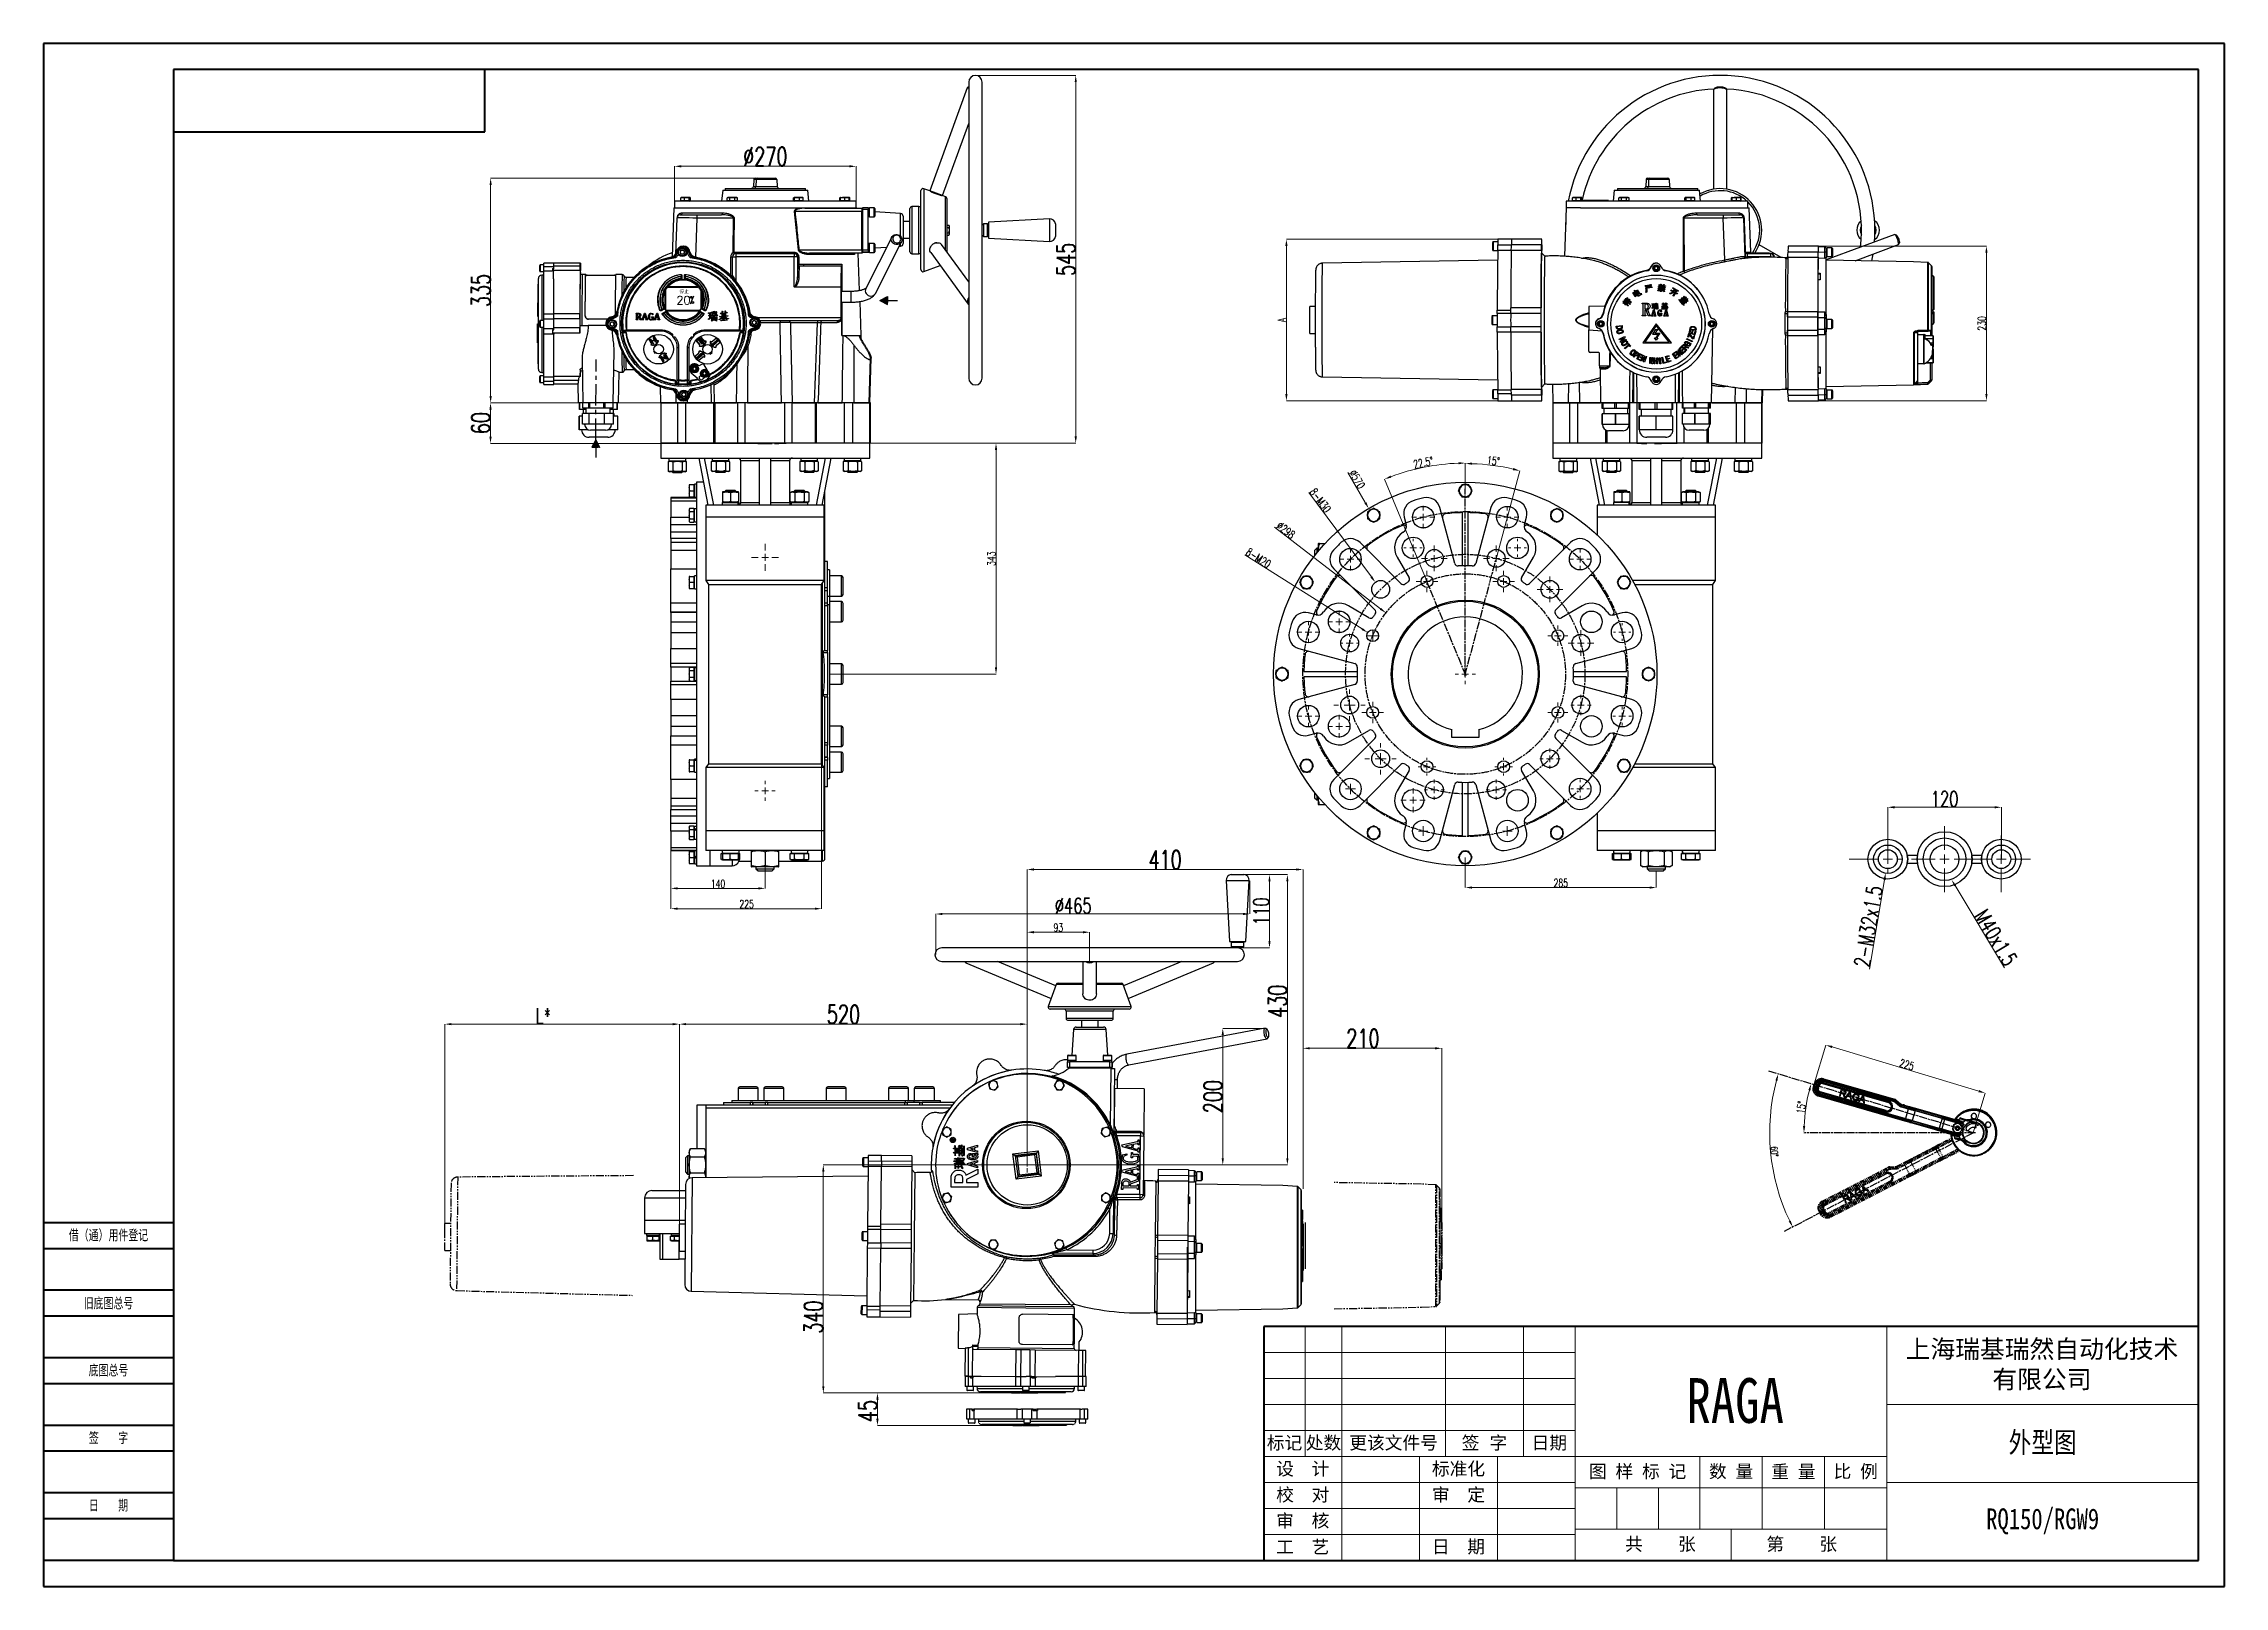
# Model space of a CAD drawing. Header units: millimetres. Extents: x 7861 to 11104, y 3791 to 6084.
import ezdxf

# ---------------------------------------------------------------- set-up
doc = ezdxf.new("R2010")
doc.units = ezdxf.units.MM
for name, pattern in [('AM_ISO08W050', [18, 12, -1.5, 3, -1.5]), ('CENTER', [50.8, 31.75, -6.35, 6.35, -6.35]), ('CENTER2', [28.575, 19.05, -3.175, 3.175, -3.175]), ('DASHED', [0.75, 0.5, -0.25]), ('PHANTOM', [12.7, 6.35, -1.27, 1.27, -1.27, 1.27, -1.27]), ('双点画线', [22, 12, -2, 2, -2, 2, -2])]:
    doc.linetypes.add(name, pattern=pattern)
for name, color, linetype, lineweight in [('10', 7, 'Continuous', 0), ('AM_5', 3, 'Continuous', 25), ('AM_7', 4, 'AM_ISO08W050', 25), ('AM_BOR', 7, 'Continuous', 50), ('DIM', 4, 'Continuous', 13), ('FORMAT', 7, 'Continuous', 18), ('中心线', 1, 'CENTER2', 13), ('文字', 7, 'Continuous', 13), ('标注', 3, 'Continuous', 13), ('粗实线', 7, 'Continuous', 40), ('细实线', 3, 'Continuous', 13)]:
    doc.layers.add(name, color=color, linetype=linetype, lineweight=lineweight)
doc.layers.add('layer 1', color=7, linetype='Continuous')
doc.styles.add('01', font='txt.shx')
doc.styles.add('SLDTEXTSTYLE1', font='txt.shx', dxfattribs={"width": 0.7, "bigfont": 'gbcbig.shx'})
doc.styles.get("Standard").update_dxf_attribs({"font": 'arial.ttf'})
doc.styles.add('STYLE1', font='txt.shx', dxfattribs={"width": 0.8, "height": 3, "bigfont": 'hzdx.shx'})
doc.styles.add('标注', font='txt.shx', dxfattribs={"width": 0.7, "height": 3.5})
doc.dimstyles.new('SLDDIMSTYLE12', dxfattribs={"dimtxt": 12, "dimasz": 10, "dimexe": 0, "dimexo": 0.0625, "dimgap": 0.875, "dimtad": 1, "dimdec": 1, "dimlfac": 1.8, "dimrnd": 1e-09, "dimzin": 12, "dimdsep": 46, "dimtxsty": 'SLDTEXTSTYLE1', "dimcen": 0.09, "dimdle": 8.16, "dimclrd": 3, "dimclre": 3, "dimadec": 0, "dimazin": 3, "dimtfac": 1, "dimtdec": 1, "dimtofl": 0, "dimtmove": 0, "dimatfit": 3, "dimfxl": 0, "dimfrac": 2, "dimtolj": 1, "dimlwd": 5, "dimlwe": 5, "dimarcsym": 0})
doc.dimstyles.new('SLDDIMSTYLE12$0', dxfattribs={"dimtxt": 12, "dimasz": 10, "dimexe": 0, "dimexo": 0.0625, "dimgap": 0.875, "dimtad": 1, "dimdec": 1, "dimlfac": 1.8, "dimrnd": 1e-09, "dimzin": 12, "dimdsep": 46, "dimtxsty": 'SLDTEXTSTYLE1', "dimcen": 0.09, "dimdle": 8.16, "dimclrd": 3, "dimclre": 3, "dimadec": 0, "dimazin": 3, "dimtfac": 1, "dimtdec": 1, "dimtofl": 0, "dimtmove": 0, "dimatfit": 3, "dimfxl": 0, "dimfrac": 2, "dimtolj": 1, "dimlwd": 5, "dimlwe": 5, "dimarcsym": 0})
doc.dimstyles.new('SLDDIMSTYLE12$2', dxfattribs={"dimtxt": 12, "dimasz": 10, "dimexe": 0, "dimexo": 0.0625, "dimgap": 0.875, "dimtad": 1, "dimdec": 1, "dimlfac": 1.8, "dimrnd": 1e-09, "dimzin": 12, "dimdsep": 46, "dimtxsty": 'SLDTEXTSTYLE1', "dimcen": 0.09, "dimdle": 8.16, "dimclrd": 3, "dimclre": 3, "dimadec": 0, "dimazin": 3, "dimtfac": 1, "dimtdec": 1, "dimtofl": 0, "dimtmove": 0, "dimatfit": 3, "dimfxl": 0, "dimfrac": 2, "dimtolj": 1, "dimlwd": 5, "dimlwe": 5, "dimarcsym": 0})
doc.dimstyles.new('SLDDIMSTYLE12$3', dxfattribs={"dimtxt": 12, "dimasz": 10, "dimexe": 0, "dimexo": 0.0625, "dimgap": 0.875, "dimtad": 1, "dimdec": 1, "dimlfac": 1.8, "dimrnd": 1e-09, "dimzin": 12, "dimdsep": 46, "dimtxsty": 'SLDTEXTSTYLE1', "dimcen": 0.09, "dimdle": 8.16, "dimclrd": 3, "dimclre": 3, "dimadec": 0, "dimazin": 3, "dimtfac": 1, "dimtdec": 1, "dimtofl": 0, "dimtmove": 0, "dimatfit": 3, "dimfxl": 0, "dimfrac": 2, "dimtolj": 1, "dimlwd": 5, "dimlwe": 5, "dimarcsym": 0})

msp = doc.modelspace()

# ---------------------------------------------------------------- texts
at = {"layer": '文字', "insert": (10832.559, 4119.832), "char_height": 27.02294, "width": 555.90047, "attachment_point": 5}
msp.add_mtext('{\\fSimSun|b0|i0|c134|p2;上海瑞基瑞然自动化技术\\P有限公司}', dxfattribs=at)
at = {"layer": '文字', "attachment_point": 5}
for s, insert, char_height, width, style in [('{\\fSimSun|b0|i0|c134|p2;\\W0.8;RAGA}', (10376.435, 4066.66), 66.55, 421.13672, '01'), ('{\\fSimSun|b0|i0|c134|p2;\\W0.8;外型图}', (10833.625, 4003.306), 30.88336, 463.25039, '01'), ('{\\fSimSun|b0|i0|c134|p2;RQ150/RGW9}', (10833.625, 3887.494), 30.88336, 463.2504, 'STYLE1')]:
    msp.add_mtext(s, dxfattribs=dict(at, insert=insert, char_height=char_height, width=width, style=style))
at = {"layer": '标注', "attachment_point": 1, "style": '01'}
for s, insert, char_height, width in [('20', (8801.88, 5708.88), 12.5, 59.61248), ('停止', (8806.519, 5718.161), 5, 36.52107)]:
    msp.add_mtext(s, dxfattribs=dict(at, insert=insert, char_height=char_height, width=width))

# ---------------------------------------------------------------- blocks, each defined once
blk = doc.blocks.new('SW_CENTERMARKSYMBOL_1')
at = {"layer": '10', "color": 0}
for p, q in [((-1, 0), (-1.9, 0)), ((0, 0), (-0.5, 0)), ((0, 1), (0, 1.9)), ((0, 0), (0, 0.5)), ((0, 0), (0, -0.5)), ((0, 0), (0.5, 0)), ((1, 0), (1.9, 0)), ((0, -1), (0, -1.9))]:
    blk.add_line(p, q, dxfattribs=at)
blk = doc.blocks.new('SW_CENTERMARKSYMBOL_2')
at = {"layer": '10', "color": 0}
for p, q in [((-1, 0), (-1.9, 0)), ((0, 0), (-0.5, 0)), ((0, 1), (0, 1.9)), ((0, 0), (0, 0.5)), ((0, 0), (0, -0.5)), ((0, 0), (0.5, 0)), ((1, 0), (1.9, 0)), ((0, -1), (0, -1.9))]:
    blk.add_line(p, q, dxfattribs=at)
blk = doc.blocks.new('SW_CENTERMARKSYMBOL_3')
at = {"layer": '10', "color": 0}
for p, q in [((-1, 0), (-1.9, 0)), ((0, 0), (-0.5, 0)), ((0, 1), (0, 1.9)), ((0, 0), (0, 0.5)), ((0, 0), (0, -0.5)), ((0, 0), (0.5, 0)), ((1, 0), (1.9, 0)), ((0, -1), (0, -1.9))]:
    blk.add_line(p, q, dxfattribs=at)
blk = doc.blocks.new('SW_CENTERMARKSYMBOL_4')
at = {"layer": '10', "color": 0}
for p, q in [((-1, 0), (-1.9, 0)), ((0, 0), (-0.5, 0)), ((0, 1), (0, 1.9)), ((0, 0), (0, 0.5)), ((0, 0), (0, -0.5)), ((0, 0), (0.5, 0)), ((1, 0), (1.9, 0)), ((0, -1), (0, -1.9))]:
    blk.add_line(p, q, dxfattribs=at)
blk = doc.blocks.new('SW_CENTERMARKSYMBOL_5')
at = {"layer": '10', "color": 0}
for p, q in [((-1, 0), (-1.5, 0)), ((0, 0), (-0.5, 0)), ((0, 1), (0, 1.5)), ((0, 0), (0, 0.5)), ((0, 0), (0, -0.5)), ((0, 0), (0.5, 0)), ((1, 0), (1.5, 0)), ((0, -1), (0, -1.5))]:
    blk.add_line(p, q, dxfattribs=at)
blk = doc.blocks.new('SW_CENTERMARKSYMBOL_6')
at = {"layer": '10', "color": 0}
for p, q in [((-1, 0), (-1.5, 0)), ((0, 0), (-0.5, 0)), ((0, 1), (0, 1.5)), ((0, 0), (0, 0.5)), ((0, 0), (0, -0.5)), ((0, 0), (0.5, 0)), ((1, 0), (1.5, 0)), ((0, -1), (0, -1.5))]:
    blk.add_line(p, q, dxfattribs=at)
blk = doc.blocks.new('SW_CENTERMARKSYMBOL_7')
at = {"layer": '10', "color": 0}
for p, q in [((-1, 0), (-1.5, 0)), ((0, 0), (-0.5, 0)), ((0, 1), (0, 1.5)), ((0, 0), (0, 0.5)), ((0, 0), (0, -0.5)), ((0, 0), (0.5, 0)), ((1, 0), (1.5, 0)), ((0, -1), (0, -1.5))]:
    blk.add_line(p, q, dxfattribs=at)
blk = doc.blocks.new('SW_CENTERMARKSYMBOL_8')
at = {"layer": '10', "color": 0}
for p, q in [((-1, 0), (-1.5, 0)), ((0, 0), (-0.5, 0)), ((0, 1), (0, 1.5)), ((0, 0), (0, 0.5)), ((0, 0), (0, -0.5)), ((0, 0), (0.5, 0)), ((1, 0), (1.5, 0)), ((0, -1), (0, -1.5))]:
    blk.add_line(p, q, dxfattribs=at)
blk = doc.blocks.new('SW_CENTERMARKSYMBOL_9')
at = {"layer": 'FORMAT', "color": 0}
for p, q in [((-1.67, 0), (-2.33, 0)), ((0, 0), (-0.83, 0)), ((0, 1.67), (0, 2.33)), ((0, 0), (0, 0.83)), ((0, 0), (0, -0.83)), ((0, 0), (0.83, 0)), ((1.67, 0), (2.33, 0)), ((0, -1.67), (0, -2.33))]:
    blk.add_line(p, q, dxfattribs=at)
blk = doc.blocks.new('SW_CENTERMARKSYMBOL_10')
at = {"layer": 'FORMAT', "color": 0}
for p, q in [((-1.67, 0), (-2.33, 0)), ((0, 0), (-0.83, 0)), ((0, 1.67), (0, 2.33)), ((0, 0), (0, 0.83)), ((0, 0), (0, -0.83)), ((0, 0), (0.83, 0)), ((1.67, 0), (2.33, 0)), ((0, -1.67), (0, -2.33))]:
    blk.add_line(p, q, dxfattribs=at)
blk = doc.blocks.new('SW_CENTERMARKSYMBOL_11')
at = {"layer": '10', "color": 0}
for p, q in [((-1, 0), (-1.35, 0)), ((0, 0), (-0.5, 0)), ((0, 1), (0, 1.35)), ((0, 0), (0, 0.5)), ((0, 0), (0, -0.5)), ((0, 0), (0.5, 0)), ((1, 0), (1.35, 0)), ((0, -1), (0, -1.35))]:
    blk.add_line(p, q, dxfattribs=at)
blk = doc.blocks.new('SW_CENTERMARKSYMBOL_12')
at = {"layer": '10', "color": 0}
for p, q in [((-1, 0), (-1.35, 0)), ((0, 0), (-0.5, 0)), ((0, 1), (0, 1.35)), ((0, 0), (0, 0.5)), ((0, 0), (0, -0.5)), ((0, 0), (0.5, 0)), ((1, 0), (1.35, 0)), ((0, -1), (0, -1.35))]:
    blk.add_line(p, q, dxfattribs=at)
blk = doc.blocks.new('SW_CENTERMARKSYMBOL_13')
at = {"layer": '10', "color": 0}
for p, q in [((-1, 0), (-1.35, 0)), ((0, 0), (-0.5, 0)), ((0, 1), (0, 1.35)), ((0, 0), (0, 0.5)), ((0, 0), (0, -0.5)), ((0, 0), (0.5, 0)), ((1, 0), (1.35, 0)), ((0, -1), (0, -1.35))]:
    blk.add_line(p, q, dxfattribs=at)
blk = doc.blocks.new('SW_CENTERMARKSYMBOL_17')
at = {"layer": '10', "color": 0}
for p, q in [((-1, 0), (-1.8, 0)), ((0, 0), (-0.5, 0)), ((0, 1), (0, 1.8)), ((0, 0), (0, 0.5)), ((0, 0), (0, -0.5)), ((0, 0), (0.5, 0)), ((1, 0), (1.8, 0)), ((0, -1), (0, -1.8))]:
    blk.add_line(p, q, dxfattribs=at)
blk = doc.blocks.new('SW_CENTERMARKSYMBOL_18')
at = {"layer": '10', "color": 0}
for p, q in [((-1, 0), (-1.7, 0)), ((0, 0), (-0.5, 0)), ((0, 1), (0, 1.7)), ((0, 0), (0, 0.5)), ((0, 0), (0, -0.5)), ((0, 0), (0.5, 0)), ((1, 0), (1.7, 0)), ((0, -1), (0, -1.7))]:
    blk.add_line(p, q, dxfattribs=at)
blk = doc.blocks.new('SW_CENTERMARKSYMBOL_19')
at = {"layer": '10', "color": 0}
for p, q in [((-1, 0), (-1.7, 0)), ((0, 0), (-0.5, 0)), ((0, 1), (0, 1.7)), ((0, 0), (0, 0.5)), ((0, 0), (0, -0.5)), ((0, 0), (0.5, 0)), ((1, 0), (1.7, 0)), ((0, -1), (0, -1.7))]:
    blk.add_line(p, q, dxfattribs=at)
blk = doc.blocks.new('SW_CENTERMARKSYMBOL_20')
at = {"layer": '10', "color": 0}
for p, q in [((-1, 0), (-1.7, 0)), ((0, 0), (-0.5, 0)), ((0, 1), (0, 1.7)), ((0, 0), (0, 0.5)), ((0, 0), (0, -0.5)), ((0, 0), (0.5, 0)), ((1, 0), (1.7, 0)), ((0, -1), (0, -1.7))]:
    blk.add_line(p, q, dxfattribs=at)
blk = doc.blocks.new('SW_CENTERMARKSYMBOL_21')
at = {"layer": '10', "color": 0}
for p, q in [((-1, 0), (-1.7, 0)), ((0, 0), (-0.5, 0)), ((0, 1), (0, 1.7)), ((0, 0), (0, 0.5)), ((0, 0), (0, -0.5)), ((0, 0), (0.5, 0)), ((1, 0), (1.7, 0)), ((0, -1), (0, -1.7))]:
    blk.add_line(p, q, dxfattribs=at)
blk = doc.blocks.new('SW_CENTERMARKSYMBOL_22')
at = {"layer": '10', "color": 0}
for p, q in [((-1, 0), (-1.6, 0)), ((0, 0), (-0.5, 0)), ((0, 1), (0, 1.6)), ((0, 0), (0, 0.5)), ((0, 0), (0, -0.5)), ((0, 0), (0.5, 0)), ((1, 0), (1.6, 0)), ((0, -1), (0, -1.6))]:
    blk.add_line(p, q, dxfattribs=at)
blk = doc.blocks.new('SW_CENTERMARKSYMBOL_23')
at = {"layer": '10', "color": 0}
for p, q in [((-1, 0), (-1.6, 0)), ((0, 0), (-0.5, 0)), ((0, 1), (0, 1.6)), ((0, 0), (0, 0.5)), ((0, 0), (0, -0.5)), ((0, 0), (0.5, 0)), ((1, 0), (1.6, 0)), ((0, -1), (0, -1.6))]:
    blk.add_line(p, q, dxfattribs=at)
blk = doc.blocks.new('SW_CENTERMARKSYMBOL_24')
at = {"layer": '10', "color": 0}
for p, q in [((-1, 0), (-1.3, 0)), ((0, 0), (-0.5, 0)), ((0, 1), (0, 1.3)), ((0, 0), (0, 0.5)), ((0, 0), (0, -0.5)), ((0, 0), (0.5, 0)), ((1, 0), (1.3, 0)), ((0, -1), (0, -1.3))]:
    blk.add_line(p, q, dxfattribs=at)
blk = doc.blocks.new('SW_CENTERMARKSYMBOL_25')
at = {"layer": '10', "color": 0}
for p, q in [((-1, 0), (-1.4, 0)), ((0, 0), (-0.5, 0)), ((0, 1), (0, 1.4)), ((0, 0), (0, 0.5)), ((0, 0), (0, -0.5)), ((0, 0), (0.5, 0)), ((1, 0), (1.4, 0)), ((0, -1), (0, -1.4))]:
    blk.add_line(p, q, dxfattribs=at)
blk = doc.blocks.new('SW_CENTERMARKSYMBOL_26')
at = {"layer": '10', "color": 0}
for p, q in [((-1, 0), (-1.4, 0)), ((0, 0), (-0.5, 0)), ((0, 1), (0, 1.4)), ((0, 0), (0, 0.5)), ((0, 0), (0, -0.5)), ((0, 0), (0.5, 0)), ((1, 0), (1.4, 0)), ((0, -1), (0, -1.4))]:
    blk.add_line(p, q, dxfattribs=at)
blk = doc.blocks.new('SW_CENTERMARKSYMBOL_27')
at = {"layer": '10', "color": 0}
for p, q in [((-0.5, 0), (-0.7, 0)), ((0, 0), (-0.5, 0)), ((0, 0.5), (0, 0.7)), ((0, 0), (0, 0.5)), ((0, 0), (0, -0.5)), ((0, 0), (0.5, 0)), ((0.5, 0), (0.7, 0)), ((0, -0.5), (0, -0.7))]:
    blk.add_line(p, q, dxfattribs=at)
blk = doc.blocks.new('SW_CENTERMARKSYMBOL_28')
at = {"layer": '10', "color": 0}
for p, q in [((-0.5, 0), (-0.7, 0)), ((0, 0), (-0.5, 0)), ((0, 0.5), (0, 0.7)), ((0, 0), (0, 0.5)), ((0, 0), (0, -0.5)), ((0, 0), (0.5, 0)), ((0.5, 0), (0.7, 0)), ((0, -0.5), (0, -0.7))]:
    blk.add_line(p, q, dxfattribs=at)
blk = doc.blocks.new('SW_CENTERMARKSYMBOL_29')
at = {"layer": '10', "color": 0}
for p, q in [((-0.5, 0), (-0.75, 0)), ((0, 0), (-0.5, 0)), ((0, 0.5), (0, 0.75)), ((0, 0), (0, 0.5)), ((0, 0), (0, -0.5)), ((0, 0), (0.5, 0)), ((0.5, 0), (0.75, 0)), ((0, -0.5), (0, -0.75))]:
    blk.add_line(p, q, dxfattribs=at)
blk = doc.blocks.new('SW_CENTERMARKSYMBOL_30')
at = {"layer": '10', "color": 0}
for p, q in [((-1, 0), (-1.6, 0)), ((0, 0), (-0.5, 0)), ((0, 1), (0, 1.6)), ((0, 0), (0, 0.5)), ((0, 0), (0, -0.5)), ((0, 0), (0.5, 0)), ((1, 0), (1.6, 0)), ((0, -1), (0, -1.6))]:
    blk.add_line(p, q, dxfattribs=at)
blk = doc.blocks.new('SW_CENTERMARKSYMBOL_31')
at = {"layer": '10', "color": 0}
for p, q in [((-1, 0), (-1.6, 0)), ((0, 0), (-0.5, 0)), ((0, 1), (0, 1.6)), ((0, 0), (0, 0.5)), ((0, 0), (0, -0.5)), ((0, 0), (0.5, 0)), ((1, 0), (1.6, 0)), ((0, -1), (0, -1.6))]:
    blk.add_line(p, q, dxfattribs=at)
blk = doc.blocks.new('SW_CENTERMARKSYMBOL_32')
at = {"layer": '10', "color": 0}
for p, q in [((-1, 0), (-1.6, 0)), ((0, 0), (-0.5, 0)), ((0, 1), (0, 1.6)), ((0, 0), (0, 0.5)), ((0, 0), (0, -0.5)), ((0, 0), (0.5, 0)), ((1, 0), (1.6, 0)), ((0, -1), (0, -1.6))]:
    blk.add_line(p, q, dxfattribs=at)
blk = doc.blocks.new('SW_CENTERMARKSYMBOL_33')
at = {"layer": '10', "color": 0}
for p, q in [((-1, 0), (-1.6, 0)), ((0, 0), (-0.5, 0)), ((0, 1), (0, 1.6)), ((0, 0), (0, 0.5)), ((0, 0), (0, -0.5)), ((0, 0), (0.5, 0)), ((1, 0), (1.6, 0)), ((0, -1), (0, -1.6))]:
    blk.add_line(p, q, dxfattribs=at)
blk = doc.blocks.new('SW_CENTERMARKSYMBOL_34')
at = {"layer": '10', "color": 0}
for p, q in [((-1, 0), (-1.5, 0)), ((0, 0), (-0.5, 0)), ((0, 1), (0, 1.5)), ((0, 0), (0, 0.5)), ((0, 0), (0, -0.5)), ((0, 0), (0.5, 0)), ((1, 0), (1.5, 0)), ((0, -1), (0, -1.5))]:
    blk.add_line(p, q, dxfattribs=at)
blk = doc.blocks.new('SW_CENTERMARKSYMBOL_35')
at = {"layer": '10', "color": 0}
for p, q in [((-1, 0), (-1.5, 0)), ((0, 0), (-0.5, 0)), ((0, 1), (0, 1.5)), ((0, 0), (0, 0.5)), ((0, 0), (0, -0.5)), ((0, 0), (0.5, 0)), ((1, 0), (1.5, 0)), ((0, -1), (0, -1.5))]:
    blk.add_line(p, q, dxfattribs=at)
blk = doc.blocks.new('SW_CENTERMARKSYMBOL_36')
at = {"layer": '10', "color": 0}
for p, q in [((-1, 0), (-1.3, 0)), ((0, 0), (-0.5, 0)), ((0, 1), (0, 1.3)), ((0, 0), (0, 0.5)), ((0, 0), (0, -0.5)), ((0, 0), (0.5, 0)), ((1, 0), (1.3, 0)), ((0, -1), (0, -1.3))]:
    blk.add_line(p, q, dxfattribs=at)
blk = doc.blocks.new('SW_CENTERMARKSYMBOL_37')
at = {"layer": '10', "color": 0}
for p, q in [((-1, 0), (-1.3, 0)), ((0, 0), (-0.5, 0)), ((0, 1), (0, 1.3)), ((0, 0), (0, 0.5)), ((0, 0), (0, -0.5)), ((0, 0), (0.5, 0)), ((1, 0), (1.3, 0)), ((0, -1), (0, -1.3))]:
    blk.add_line(p, q, dxfattribs=at)
blk = doc.blocks.new('SW_CENTERMARKSYMBOL_38')
at = {"layer": '10', "color": 0}
for p, q in [((-1, 0), (-1.6, 0)), ((0, 0), (-0.5, 0)), ((0, 1), (0, 1.6)), ((0, 0), (0, 0.5)), ((0, 0), (0, -0.5)), ((0, 0), (0.5, 0)), ((1, 0), (1.6, 0)), ((0, -1), (0, -1.6))]:
    blk.add_line(p, q, dxfattribs=at)
blk = doc.blocks.new('SW_CENTERMARKSYMBOL_39')
at = {"layer": '10', "color": 0}
for p, q in [((-0.5, 0), (-0.75, 0)), ((0, 0), (-0.5, 0)), ((0, 0.5), (0, 0.75)), ((0, 0), (0, 0.5)), ((0, 0), (0, -0.5)), ((0, 0), (0.5, 0)), ((0.5, 0), (0.75, 0)), ((0, -0.5), (0, -0.75))]:
    blk.add_line(p, q, dxfattribs=at)
blk = doc.blocks.new('SW_CENTERMARKSYMBOL_40')
at = {"layer": '10', "color": 0}
for p, q in [((-1, 0), (-1.5, 0)), ((0, 0), (-0.5, 0)), ((0, 1), (0, 1.5)), ((0, 0), (0, 0.5)), ((0, 0), (0, -0.5)), ((0, 0), (0.5, 0)), ((1, 0), (1.5, 0)), ((0, -1), (0, -1.5))]:
    blk.add_line(p, q, dxfattribs=at)
blk = doc.blocks.new('SW_CENTERMARKSYMBOL_41')
at = {"layer": '10', "color": 0}
for p, q in [((-1, 0), (-1.5, 0)), ((0, 0), (-0.5, 0)), ((0, 1), (0, 1.5)), ((0, 0), (0, 0.5)), ((0, 0), (0, -0.5)), ((0, 0), (0.5, 0)), ((1, 0), (1.5, 0)), ((0, -1), (0, -1.5))]:
    blk.add_line(p, q, dxfattribs=at)
blk = doc.blocks.new('SW_CENTERMARKSYMBOL_42')
at = {"layer": '10', "color": 0}
for p, q in [((-1, 0), (-2, 0)), ((0, 0), (-0.5, 0)), ((0, 1), (0, 2)), ((0, 0), (0, 0.5)), ((0, 0), (0, -0.5)), ((0, 0), (0.5, 0)), ((1, 0), (2, 0)), ((0, -1), (0, -2))]:
    blk.add_line(p, q, dxfattribs=at)
blk = doc.blocks.new('SW_CENTERMARKSYMBOL_47')
at = {"layer": '10', "color": 0}
for p, q in [((-0.5, 0), (-1.15, 0)), ((0, 0), (-0.25, 0)), ((0, 0.5), (0, 1.15)), ((0, 0), (0, 0.25)), ((0, 0), (0, -0.25)), ((0, 0), (0.25, 0)), ((0.5, 0), (1.15, 0)), ((0, -0.5), (0, -1.15))]:
    blk.add_line(p, q, dxfattribs=at)
blk = doc.blocks.new('*D81')
at = {"layer": 'AM_5', "color": 3, "lineweight": 5, "transparency": 16777216}
blk.add_line((9244.5, 6036.9), (9395.8, 6036.9), dxfattribs=at)
at = {"layer": 'AM_5', "color": 3, "linetype": 'Continuous', "lineweight": 5, "transparency": 16777216}
for p, q in [((9395.8, 6026.9), (9395.8, 5500.2)), ((9087.9, 5490.2), (9395.8, 5490.2))]:
    blk.add_line(p, q, dxfattribs=at)
at = {"layer": 'AM_5', "color": 3, "transparency": 16777216}
for points in [[(9394.2, 6026.9), (9397.5, 6026.9), (9395.8, 6036.9)], [(9394.2, 5500.2), (9397.5, 5500.2), (9395.8, 5490.2)]]:
    blk.add_solid(points, dxfattribs=at)
at = {"layer": 'Defpoints', "color": 0, "transparency": 16777216}
for p in [(9244.5, 6036.9), (9087.9, 5490.2), (9395.8, 5490.2)]:
    blk.add_point(p, dxfattribs=at)
at = {"layer": 'AM_5', "color": 0, "transparency": 16777216, "insert": (9381.3, 5763.5), "char_height": 12, "attachment_point": 5, "rotation": 90, "style": 'SLDTEXTSTYLE1'}
blk.add_mtext('\\A1;{\\H2.28571x;545}', dxfattribs=at)
blk = doc.blocks.new('*D82')
at = {"layer": 'AM_5', "color": 3, "lineweight": 5, "transparency": 16777216}
blk.add_line((8799.2, 5840.3), (8799.2, 5901.7), dxfattribs=at)
at = {"layer": 'AM_5', "color": 3, "linetype": 'Continuous', "lineweight": 5, "transparency": 16777216}
for p, q in [((8809.2, 5901.7), (9059.2, 5901.7)), ((9069.2, 5840.3), (9069.2, 5901.7))]:
    blk.add_line(p, q, dxfattribs=at)
at = {"layer": 'AM_5', "color": 3, "transparency": 16777216}
for points in [[(8809.2, 5903.4), (8809.2, 5900.1), (8799.2, 5901.7)], [(9059.2, 5903.4), (9059.2, 5900.1), (9069.2, 5901.7)]]:
    blk.add_solid(points, dxfattribs=at)
at = {"layer": 'Defpoints', "color": 0, "transparency": 16777216}
for p in [(9069.2, 5901.7), (8799.2, 5840.2), (9069.2, 5840.2)]:
    blk.add_point(p, dxfattribs=at)
at = {"layer": 'AM_5', "color": 0, "transparency": 16777216, "insert": (8934.2, 5916.3), "char_height": 12, "attachment_point": 5, "style": 'SLDTEXTSTYLE1'}
blk.add_mtext('\\A1;{\\H2.28571x;%%C270}', dxfattribs=at)
blk = doc.blocks.new('*D83')
at = {"layer": 'AM_5', "color": 3, "lineweight": 5, "transparency": 16777216}
blk.add_line((8920.2, 5884), (8525.8, 5884), dxfattribs=at)
at = {"layer": 'AM_5', "color": 3, "linetype": 'Continuous', "lineweight": 5, "transparency": 16777216}
for p, q in [((8525.8, 5874), (8525.8, 5560.2)), ((8931.9, 5550.2), (8525.8, 5550.2))]:
    blk.add_line(p, q, dxfattribs=at)
at = {"layer": 'AM_5', "color": 3, "transparency": 16777216}
for points in [[(8524.2, 5874), (8527.5, 5874), (8525.8, 5884)], [(8524.2, 5560.2), (8527.5, 5560.2), (8525.8, 5550.2)]]:
    blk.add_solid(points, dxfattribs=at)
at = {"layer": 'Defpoints', "color": 0, "transparency": 16777216}
for p in [(8920.3, 5884), (8525.8, 5550.2), (8932, 5550.2)]:
    blk.add_point(p, dxfattribs=at)
at = {"layer": 'AM_5', "color": 0, "transparency": 16777216, "insert": (8511.2, 5717.1), "char_height": 12, "attachment_point": 5, "rotation": 90, "style": 'SLDTEXTSTYLE1'}
blk.add_mtext('\\A1;{\\H2.28571x;335}', dxfattribs=at)
blk = doc.blocks.new('*D84')
at = {"layer": 'AM_5', "color": 3, "lineweight": 5, "transparency": 16777216}
blk.add_line((8931.9, 5550.2), (8525.6, 5550.2), dxfattribs=at)
at = {"layer": 'AM_5', "color": 3, "linetype": 'Continuous', "lineweight": 5, "transparency": 16777216}
for p, q in [((8525.6, 5540.2), (8525.6, 5499.8)), ((8931.6, 5489.8), (8525.6, 5489.8))]:
    blk.add_line(p, q, dxfattribs=at)
at = {"layer": 'AM_5', "color": 3, "transparency": 16777216}
for points in [[(8524, 5540.2), (8527.3, 5540.2), (8525.6, 5550.2)], [(8524, 5499.8), (8527.3, 5499.8), (8525.6, 5489.8)]]:
    blk.add_solid(points, dxfattribs=at)
at = {"layer": 'Defpoints', "color": 0, "transparency": 16777216}
for p in [(8932, 5550.2), (8525.6, 5489.8), (8931.6, 5489.8)]:
    blk.add_point(p, dxfattribs=at)
at = {"layer": 'AM_5', "color": 0, "transparency": 16777216, "insert": (8511.1, 5520), "char_height": 12, "attachment_point": 5, "rotation": 90, "style": 'SLDTEXTSTYLE1'}
blk.add_mtext('\\A1;{\\H2.28571x;60}', dxfattribs=at)
blk = doc.blocks.new('*D96')
at = {"layer": 'AM_5', "color": 3, "lineweight": 5, "transparency": 16777216}
blk.add_line((10023.6, 5793.2), (9709.1, 5793.2), dxfattribs=at)
at = {"layer": 'AM_5', "color": 3, "linetype": 'Continuous', "lineweight": 5, "transparency": 16777216}
for p, q in [((9709.1, 5783.2), (9709.1, 5563.2)), ((10023.6, 5553.2), (9709.1, 5553.2))]:
    blk.add_line(p, q, dxfattribs=at)
at = {"layer": 'AM_5', "color": 3, "transparency": 16777216}
for points in [[(9707.4, 5783.2), (9710.8, 5783.2), (9709.1, 5793.2)], [(9707.4, 5563.2), (9710.8, 5563.2), (9709.1, 5553.2)]]:
    blk.add_solid(points, dxfattribs=at)
at = {"layer": 'Defpoints', "color": 0, "transparency": 16777216}
for p in [(10023.7, 5793.2), (9709.1, 5553.2), (10023.7, 5553.2)]:
    blk.add_point(p, dxfattribs=at)
at = {"layer": 'AM_5', "color": 0, "transparency": 16777216, "insert": (9702.2, 5673.2), "char_height": 12, "attachment_point": 5, "rotation": 90, "style": 'SLDTEXTSTYLE1'}
blk.add_mtext('\\A1;A', dxfattribs=at)
blk = doc.blocks.new('*D97')
at = {"layer": 'AM_5', "color": 3, "lineweight": 5, "transparency": 16777216}
blk.add_line((10500.1, 5783.2), (10750, 5783.2), dxfattribs=at)
at = {"layer": 'AM_5', "color": 3, "linetype": 'Continuous', "lineweight": 5, "transparency": 16777216}
for p, q in [((10750, 5773.2), (10750, 5563.2)), ((10500.1, 5553.2), (10750, 5553.2))]:
    blk.add_line(p, q, dxfattribs=at)
at = {"layer": 'AM_5', "color": 3, "transparency": 16777216}
for points in [[(10748.4, 5773.2), (10751.7, 5773.2), (10750, 5783.2)], [(10748.4, 5563.2), (10751.7, 5563.2), (10750, 5553.2)]]:
    blk.add_solid(points, dxfattribs=at)
at = {"layer": 'Defpoints', "color": 0, "transparency": 16777216}
for p in [(10500.1, 5783.2), (10500.1, 5553.2), (10750, 5553.2)]:
    blk.add_point(p, dxfattribs=at)
at = {"layer": 'AM_5', "color": 0, "transparency": 16777216, "insert": (10743.2, 5668.2), "char_height": 12, "attachment_point": 5, "rotation": 90, "style": 'SLDTEXTSTYLE1'}
blk.add_mtext('\\A1;230', dxfattribs=at)
blk = doc.blocks.new('*D91')
at = {"layer": 'Defpoints', "color": 0, "transparency": 16777216}
for p in [(9654.7, 4840), (9654.7, 4790.4), (9187.7, 4729.9)]:
    blk.add_point(p, dxfattribs=at)
at = {"layer": '标注', "color": 3, "linetype": 'Continuous', "lineweight": 5, "transparency": 16777216}
for p, q in [((9654.7, 4839.9), (9654.7, 4790.4)), ((9197.7, 4790.4), (9644.7, 4790.4))]:
    blk.add_line(p, q, dxfattribs=at)
at = {"layer": '标注', "color": 3, "lineweight": 5, "transparency": 16777216}
blk.add_line((9187.7, 4730), (9187.7, 4790.4), dxfattribs=at)
at = {"layer": '标注', "color": 3, "transparency": 16777216}
for points in [[(9197.7, 4792.1), (9197.7, 4788.7), (9187.7, 4790.4)], [(9644.7, 4792.1), (9644.7, 4788.7), (9654.7, 4790.4)]]:
    blk.add_solid(points, dxfattribs=at)
at = {"layer": '标注', "color": 0, "transparency": 16777216, "insert": (9392.1, 4802.7), "char_height": 10, "attachment_point": 5, "style": 'SLDTEXTSTYLE1'}
blk.add_mtext('\\A1;{\\H2.28571x;%%C465}', dxfattribs=at)
blk = doc.blocks.new('*D92')
at = {"layer": 'AM_5', "color": 3, "lineweight": 5, "transparency": 16777216}
blk.add_line((8806.5, 4329.5), (8806.5, 4626.7), dxfattribs=at)
at = {"layer": 'AM_5', "color": 3, "linetype": 'Continuous', "lineweight": 5, "transparency": 16777216}
for p, q in [((8816.5, 4626.7), (9313.6, 4626.7)), ((9323.6, 4417.5), (9323.6, 4626.7))]:
    blk.add_line(p, q, dxfattribs=at)
at = {"layer": 'AM_5', "color": 3, "transparency": 16777216}
for points in [[(8816.5, 4628.3), (8816.5, 4625), (8806.5, 4626.7)], [(9313.6, 4628.3), (9313.6, 4625), (9323.6, 4626.7)]]:
    blk.add_solid(points, dxfattribs=at)
at = {"layer": 'Defpoints', "color": 0, "transparency": 16777216}
for p in [(9323.6, 4626.7), (9323.6, 4417.4), (8806.5, 4329.4)]:
    blk.add_point(p, dxfattribs=at)
at = {"layer": 'AM_5', "color": 0, "transparency": 16777216, "insert": (9050.5, 4641.2), "char_height": 12, "width": 2.333, "attachment_point": 5, "style": 'SLDTEXTSTYLE1'}
blk.add_mtext('\\A1;{\\H2.28571x;520}', dxfattribs=at)
blk = doc.blocks.new('*D93')
at = {"layer": 'AM_5', "color": 3, "lineweight": 5, "transparency": 16777216}
blk.add_line((9323.6, 4417.5), (9323.6, 4856.5), dxfattribs=at)
at = {"layer": 'AM_5', "color": 3, "linetype": 'Continuous', "lineweight": 5, "transparency": 16777216}
for p, q in [((9333.6, 4856.5), (9723.9, 4856.5)), ((9733.9, 4381.7), (9733.9, 4856.5))]:
    blk.add_line(p, q, dxfattribs=at)
at = {"layer": 'AM_5', "color": 3, "transparency": 16777216}
for points in [[(9333.6, 4858.2), (9333.6, 4854.9), (9323.6, 4856.5)], [(9723.9, 4858.2), (9723.9, 4854.9), (9733.9, 4856.5)]]:
    blk.add_solid(points, dxfattribs=at)
at = {"layer": 'Defpoints', "color": 0, "transparency": 16777216}
for p in [(9733.9, 4856.5), (9323.6, 4417.4), (9733.9, 4381.7)]:
    blk.add_point(p, dxfattribs=at)
at = {"layer": 'AM_5', "color": 0, "transparency": 16777216, "insert": (9528.7, 4871.1), "char_height": 12, "attachment_point": 5, "style": 'SLDTEXTSTYLE1'}
blk.add_mtext('\\A1;{\\H2.28571x;410}', dxfattribs=at)
blk = doc.blocks.new('*D94')
at = {"layer": 'Defpoints', "color": 0, "transparency": 16777216}
for p in [(8806.5, 4626.7), (8457.6, 4330.3), (8806.5, 4329.4)]:
    blk.add_point(p, dxfattribs=at)
at = {"layer": '标注', "color": 3, "lineweight": 5, "transparency": 16777216}
blk.add_line((8457.6, 4330.4), (8457.6, 4626.7), dxfattribs=at)
at = {"layer": '标注', "color": 3, "linetype": 'Continuous', "lineweight": 5, "transparency": 16777216}
for p, q in [((8467.6, 4626.7), (8796.5, 4626.7)), ((8806.5, 4329.5), (8806.5, 4626.7))]:
    blk.add_line(p, q, dxfattribs=at)
at = {"layer": '标注', "color": 3, "transparency": 16777216}
for points in [[(8467.6, 4628.3), (8467.6, 4625), (8457.6, 4626.7)], [(8796.5, 4628.3), (8796.5, 4625), (8806.5, 4626.7)]]:
    blk.add_solid(points, dxfattribs=at)
at = {"layer": '标注', "color": 0, "transparency": 16777216, "insert": (8604.3, 4639), "char_height": 10, "attachment_point": 5, "style": 'SLDTEXTSTYLE1'}
blk.add_mtext('\\A1;{\\H2.28571x;L*}', dxfattribs=at)
blk = doc.blocks.new('*D113')
at = {"layer": 'AM_5', "color": 3, "lineweight": 5, "transparency": 16777216}
blk.add_line((9733.9, 4381.7), (9733.9, 4590.8), dxfattribs=at)
at = {"layer": 'AM_5', "color": 3, "linetype": 'Continuous', "lineweight": 5, "transparency": 16777216}
for p, q in [((9743.9, 4590.8), (9930.2, 4590.8)), ((9940.2, 4331.7), (9940.2, 4590.8))]:
    blk.add_line(p, q, dxfattribs=at)
at = {"layer": 'AM_5', "color": 3, "transparency": 16777216}
for points in [[(9743.9, 4592.4), (9743.9, 4589.1), (9733.9, 4590.8)], [(9930.2, 4592.4), (9930.2, 4589.1), (9940.2, 4590.8)]]:
    blk.add_solid(points, dxfattribs=at)
at = {"layer": 'Defpoints', "color": 0, "transparency": 16777216}
for p in [(9940.2, 4590.8), (9733.9, 4381.7), (9940.2, 4331.7)]:
    blk.add_point(p, dxfattribs=at)
at = {"layer": 'AM_5', "color": 0, "transparency": 16777216, "insert": (9822.9, 4605.4), "char_height": 12, "attachment_point": 5, "style": 'SLDTEXTSTYLE1'}
blk.add_mtext('\\A1;{\\H2.28571x;210}', dxfattribs=at)
blk = doc.blocks.new('*D95')
at = {"layer": 'Defpoints', "color": 0, "transparency": 16777216}
for p in [(9637.7, 4848.9), (9637.7, 4739.9), (9684, 4739.9)]:
    blk.add_point(p, dxfattribs=at)
at = {"layer": '标注', "color": 3, "lineweight": 5, "transparency": 16777216}
blk.add_line((9637.8, 4848.9), (9684, 4848.9), dxfattribs=at)
at = {"layer": '标注', "color": 3, "linetype": 'Continuous', "lineweight": 5, "transparency": 16777216}
for p, q in [((9684, 4838.9), (9684, 4749.9)), ((9637.8, 4739.9), (9684, 4739.9))]:
    blk.add_line(p, q, dxfattribs=at)
at = {"layer": '标注', "color": 3, "transparency": 16777216}
for points in [[(9682.3, 4838.9), (9685.6, 4838.9), (9684, 4848.9)], [(9682.3, 4749.9), (9685.6, 4749.9), (9684, 4739.9)]]:
    blk.add_solid(points, dxfattribs=at)
at = {"layer": '标注', "color": 0, "transparency": 16777216, "insert": (9671.7, 4794.4), "char_height": 10, "attachment_point": 5, "rotation": 90, "style": 'SLDTEXTSTYLE1'}
blk.add_mtext('\\A1;{\\H2.28571x;110}', dxfattribs=at)
blk = doc.blocks.new('*D86')
at = {"layer": 'AM_5', "color": 3, "lineweight": 5, "transparency": 16777216}
blk.add_line((9323.5, 4417.4), (9020.5, 4417.4), dxfattribs=at)
at = {"layer": 'AM_5', "color": 3, "linetype": 'Continuous', "lineweight": 5, "transparency": 16777216}
for p, q in [((9020.5, 4407.4), (9020.5, 4088.5)), ((9321.6, 4078.5), (9020.5, 4078.5))]:
    blk.add_line(p, q, dxfattribs=at)
at = {"layer": 'AM_5', "color": 3, "transparency": 16777216}
for points in [[(9018.8, 4407.4), (9022.2, 4407.4), (9020.5, 4417.4)], [(9018.8, 4088.5), (9022.2, 4088.5), (9020.5, 4078.5)]]:
    blk.add_solid(points, dxfattribs=at)
at = {"layer": 'Defpoints', "color": 0, "transparency": 16777216}
for p in [(9323.6, 4417.4), (9020.5, 4078.5), (9321.7, 4078.5)]:
    blk.add_point(p, dxfattribs=at)
at = {"layer": 'AM_5', "color": 0, "transparency": 16777216, "insert": (9005.9, 4191.2), "char_height": 12, "attachment_point": 5, "rotation": 90, "style": 'SLDTEXTSTYLE1'}
blk.add_mtext('\\A1;{\\H2.28571x;340}', dxfattribs=at)
blk = doc.blocks.new('*D108')
at = {"layer": 'AM_5', "color": 3, "lineweight": 5, "transparency": 16777216}
blk.add_line((9321.6, 4078.5), (9101, 4078.5), dxfattribs=at)
at = {"layer": 'AM_5', "color": 3, "linetype": 'Continuous', "lineweight": 5, "transparency": 16777216}
for p, q in [((9101, 4068.5), (9101, 4040.1)), ((9320.7, 4030.1), (9101, 4030.1))]:
    blk.add_line(p, q, dxfattribs=at)
at = {"layer": 'AM_5', "color": 3, "transparency": 16777216}
for points in [[(9099.3, 4068.5), (9102.7, 4068.5), (9101, 4078.5)], [(9099.3, 4040.1), (9102.7, 4040.1), (9101, 4030.1)]]:
    blk.add_solid(points, dxfattribs=at)
at = {"layer": 'Defpoints', "color": 0, "transparency": 16777216}
for p in [(9321.7, 4078.5), (9101, 4030.1), (9320.8, 4030.1)]:
    blk.add_point(p, dxfattribs=at)
at = {"layer": 'AM_5', "color": 0, "transparency": 16777216, "insert": (9086.4, 4051.7), "char_height": 12, "attachment_point": 5, "rotation": 90, "style": 'SLDTEXTSTYLE1'}
blk.add_mtext('\\A1;{\\H2.28571x;45}', dxfattribs=at)
blk = doc.blocks.new('*D87')
at = {"layer": 'AM_5', "color": 3, "lineweight": 5, "transparency": 16777216}
blk.add_line((9637.8, 4848.9), (9710.6, 4848.9), dxfattribs=at)
at = {"layer": 'AM_5', "color": 3, "linetype": 'Continuous', "lineweight": 5, "transparency": 16777216}
for p, q in [((9710.6, 4838.9), (9710.6, 4427.4)), ((9323.6, 4417.4), (9710.6, 4417.4))]:
    blk.add_line(p, q, dxfattribs=at)
at = {"layer": 'AM_5', "color": 3, "transparency": 16777216}
for points in [[(9708.9, 4838.9), (9712.2, 4838.9), (9710.6, 4848.9)], [(9708.9, 4427.4), (9712.2, 4427.4), (9710.6, 4417.4)]]:
    blk.add_solid(points, dxfattribs=at)
at = {"layer": 'Defpoints', "color": 0, "transparency": 16777216}
for p in [(9637.7, 4848.9), (9323.6, 4417.4), (9710.6, 4417.4)]:
    blk.add_point(p, dxfattribs=at)
at = {"layer": 'AM_5', "color": 0, "transparency": 16777216, "insert": (9696, 4660.6), "char_height": 12, "attachment_point": 5, "rotation": 90, "style": 'SLDTEXTSTYLE1'}
blk.add_mtext('\\A1;{\\H2.28571x;430}', dxfattribs=at)
blk = doc.blocks.new('*D88')
at = {"layer": 'AM_5', "color": 3, "lineweight": 5, "transparency": 16777216}
blk.add_line((9676.9, 4620.4), (9614.5, 4620.4), dxfattribs=at)
at = {"layer": 'AM_5', "color": 3, "linetype": 'Continuous', "lineweight": 5, "transparency": 16777216}
for p, q in [((9614.5, 4610.4), (9614.5, 4427.4)), ((9323.6, 4417.4), (9614.5, 4417.4))]:
    blk.add_line(p, q, dxfattribs=at)
at = {"layer": 'AM_5', "color": 3, "transparency": 16777216}
for points in [[(9612.8, 4610.4), (9616.2, 4610.4), (9614.5, 4620.4)], [(9612.8, 4427.4), (9616.2, 4427.4), (9614.5, 4417.4)]]:
    blk.add_solid(points, dxfattribs=at)
at = {"layer": 'Defpoints', "color": 0, "transparency": 16777216}
for p in [(9676.9, 4620.4), (9323.6, 4417.4), (9614.5, 4417.4)]:
    blk.add_point(p, dxfattribs=at)
at = {"layer": 'AM_5', "color": 0, "transparency": 16777216, "insert": (9599.9, 4518.9), "char_height": 12, "attachment_point": 5, "rotation": 90, "style": 'SLDTEXTSTYLE1'}
blk.add_mtext('\\A1;{\\H2.28571x;200}', dxfattribs=at)
blk = doc.blocks.new('*D109')
at = {"layer": 'AM_5', "color": 3, "lineweight": 5, "transparency": 16777216}
blk.add_line((9323.6, 4417.3), (9323.6, 4763.3), dxfattribs=at)
at = {"layer": 'AM_5', "color": 3, "linetype": 'Continuous', "lineweight": 5, "transparency": 16777216}
for p, q in [((9333.6, 4763.3), (9406.5, 4763.3)), ((9416.5, 4720), (9416.5, 4763.3))]:
    blk.add_line(p, q, dxfattribs=at)
at = {"layer": 'AM_5', "color": 3, "transparency": 16777216}
for points in [[(9333.6, 4765), (9333.6, 4761.6), (9323.6, 4763.3)], [(9406.5, 4765), (9406.5, 4761.6), (9416.5, 4763.3)]]:
    blk.add_solid(points, dxfattribs=at)
at = {"layer": 'Defpoints', "color": 0, "transparency": 16777216}
for p in [(9416.5, 4763.3), (9416.5, 4719.9), (9323.6, 4417.3)]:
    blk.add_point(p, dxfattribs=at)
at = {"layer": 'AM_5', "color": 0, "transparency": 16777216, "insert": (9370, 4770.2), "char_height": 12, "attachment_point": 5, "style": 'SLDTEXTSTYLE1'}
blk.add_mtext('\\A1;93', dxfattribs=at)
blk = doc.blocks.new('*D110')
at = {"layer": 'AM_5', "color": 3, "lineweight": 5, "transparency": 16777216}
blk.add_line((9089.9, 5490), (9277.3, 5490), dxfattribs=at)
at = {"layer": 'AM_5', "color": 3, "linetype": 'Continuous', "lineweight": 5, "transparency": 16777216}
for p, q in [((9277.3, 5480), (9277.3, 5157)), ((9029.9, 5147), (9277.3, 5147))]:
    blk.add_line(p, q, dxfattribs=at)
at = {"layer": 'AM_5', "color": 3, "transparency": 16777216}
for points in [[(9275.6, 5480), (9279, 5480), (9277.3, 5490)], [(9275.6, 5157), (9279, 5157), (9277.3, 5147)]]:
    blk.add_solid(points, dxfattribs=at)
at = {"layer": 'Defpoints', "color": 0, "transparency": 16777216}
for p in [(9089.8, 5490), (9029.9, 5147), (9277.3, 5147)]:
    blk.add_point(p, dxfattribs=at)
at = {"layer": 'AM_5', "color": 0, "transparency": 16777216, "insert": (9270.4, 5318.5), "char_height": 12, "attachment_point": 5, "rotation": 90, "style": 'SLDTEXTSTYLE1'}
blk.add_mtext('\\A1;343', dxfattribs=at)
blk = doc.blocks.new('*D111')
at = {"layer": 'AM_5', "color": 3, "linetype": 'Continuous', "lineweight": 5, "transparency": 16777216}
for p, q in [((9975.1, 4874.4), (9975.1, 4829.7)), ((10249.1, 4829.7), (9985.1, 4829.7))]:
    blk.add_line(p, q, dxfattribs=at)
at = {"layer": 'AM_5', "color": 3, "lineweight": 5, "transparency": 16777216}
blk.add_line((10259.1, 4854.4), (10259.1, 4829.7), dxfattribs=at)
at = {"layer": 'AM_5', "color": 3, "transparency": 16777216}
for points in [[(9985.1, 4831.3), (9985.1, 4828), (9975.1, 4829.7)], [(10249.1, 4831.3), (10249.1, 4828), (10259.1, 4829.7)]]:
    blk.add_solid(points, dxfattribs=at)
at = {"layer": 'Defpoints', "color": 0, "transparency": 16777216}
for p in [(9975.1, 4874.5), (10259.1, 4854.5), (9975.1, 4829.7)]:
    blk.add_point(p, dxfattribs=at)
at = {"layer": 'AM_5', "color": 0, "transparency": 16777216, "insert": (10117.1, 4836.5), "char_height": 12, "attachment_point": 5, "style": 'SLDTEXTSTYLE1'}
blk.add_mtext('\\A1;285', dxfattribs=at)
blk = doc.blocks.new('rA3')
at = {"layer": '粗实线'}
for p, q in [((333.38, 421.26), (333.38, 124.26)), ((753.38, 421.26), (333.38, 421.26)), ((753.38, 124.26), (753.38, 421.26)), ((748.38, 416.26), (358.38, 416.26)), ((358.38, 416.26), (358.38, 129.26)), ((418.38, 404.26), (418.38, 416.26)), ((748.38, 129.26), (748.38, 416.26)), ((358.38, 404.26), (418.38, 404.26)), ((358.38, 194.26), (333.38, 194.26)), ((358.38, 189.26), (333.38, 189.26)), ((358.38, 181.26), (333.38, 181.26)), ((358.38, 176.26), (333.38, 176.26)), ((568.38, 174.26), (568.38, 129.26)), ((748.38, 174.26), (568.38, 174.26)), ((358.38, 168.26), (333.38, 168.26)), ((358.38, 163.26), (333.38, 163.26)), ((358.38, 155.26), (333.38, 155.26)), ((358.38, 150.26), (333.38, 150.26)), ((358.38, 142.26), (333.38, 142.26)), ((358.38, 137.26), (333.38, 137.26)), ((358.38, 129.26), (333.38, 129.26)), ((358.38, 129.26), (748.38, 129.26)), ((333.38, 124.26), (753.38, 124.26))]:
    blk.add_line(p, q, dxfattribs=at)
at = {"layer": '细实线'}
for p, q in [((576.38, 174.26), (576.38, 149.26)), ((583.38, 174.26), (583.38, 149.26)), ((603.38, 174.26), (603.38, 149.26)), ((618.38, 174.26), (618.38, 149.26)), ((628.38, 174.26), (628.38, 129.26)), ((688.38, 174.26), (688.38, 129.26)), ((568.38, 169.26), (628.38, 169.26)), ((628.38, 169.26), (628.38, 129.26)), ((568.38, 164.26), (628.38, 164.26)), ((568.38, 159.26), (628.38, 159.26)), ((688.38, 159.26), (748.38, 159.26)), ((568.38, 154.26), (628.38, 154.26)), ((568.38, 149.26), (688.38, 149.26)), ((583.38, 149.26), (583.38, 129.26)), ((598.38, 149.26), (598.38, 129.26)), ((613.38, 129.26), (613.38, 149.26)), ((652.38, 149.22), (652.38, 135.22)), ((664.38, 149.26), (664.38, 135.26)), ((676.38, 149.26), (676.38, 135.26)), ((568.38, 144.26), (628.38, 144.26)), ((688.38, 143.26), (628.38, 143.26)), ((636.38, 143.26), (636.38, 135.26)), ((644.38, 143.26), (644.38, 135.26)), ((688.38, 144.26), (748.38, 144.26)), ((568.25, 139.26), (628.38, 139.26)), ((628.38, 135.26), (688.38, 135.26)), ((658.38, 135.26), (658.38, 129.26)), ((568.38, 134.26), (628.38, 134.26))]:
    blk.add_line(p, q, dxfattribs=at)
at = {"layer": '文字', "char_height": 2, "width": 25, "attachment_point": 5, "style": '标注'}
for s, insert in [('{\\fSimSun|b0|i0|c134|p54;借（通）用件登记}', (345.88, 191.76)), ('{\\fSimSun|b0|i0|c134|p54;旧底图总号}', (345.88, 178.67)), ('{\\fSimSun|b0|i0|c134|p54;底图总号}', (345.88, 165.76)), ('{\\fSimSun|b0|i0|c134|p54;签}   {\\fSimSun|b0|i0|c134|p54;字}', (345.88, 152.76)), ('{\\fSimSun|b0|i0|c134|p54;日}   {\\fSimSun|b0|i0|c134|p54;期}', (345.88, 139.76))]:
    blk.add_mtext(s, dxfattribs=dict(at, insert=insert))
at = {"layer": '文字', "char_height": 2.5, "width": 72, "attachment_point": 5}
for s, insert in [('{\\fSimSun|b0|i0|c134|p2;标记}', (572.38, 151.76)), ('{\\fSimSun|b0|i0|c134|p2;处数}', (579.88, 151.76)), ('{\\fSimSun|b0|i0|c134|p2;更该文件号}', (593.38, 151.76)), ('{\\fSimSun|b0|i0|c134|p54;签}  {\\fSimSun|b0|i0|c134|p54;字}', (610.88, 151.76)), ('{\\fSimSun|b0|i0|c134|p54;日期}', (623.38, 151.76)), ('{\\fSimSun|b0|i0|c134|p2;设  计}', (575.88, 146.76)), ('{\\fSimSun|b0|i0|c134|p2;标准化}', (605.88, 146.76)), ('{\\fSimSun|b0|i0|c134|p2;图 样 标 记}', (640.38, 146.26)), ('{\\fSimSun|b0|i0|c134|p2;数 量}', (658.38, 146.26)), ('{\\fSimSun|b0|i0|c134|p2;重 量}', (670.38, 146.26)), ('{\\fSimSun|b0|i0|c134|p2;比 例}', (682.38, 146.26)), ('{\\fSimSun|b0|i0|c134|p2;校  对}', (575.88, 141.76)), ('{\\fSimSun|b0|i0|c134|p2;审  定}', (605.88, 141.76)), ('{\\fSimSun|b0|i0|c134|p2;审  核}', (575.88, 136.76)), ('{\\fSimSun|b0|i0|c134|p2;工  艺}', (575.88, 131.76)), ('{\\fSimSun|b0|i0|c134|p2;日  期}', (605.88, 131.76)), ('{\\fSimSun|b0|i0|c134|p2;共    张        第    张}', (658.38, 132.26))]:
    blk.add_mtext(s, dxfattribs=dict(at, insert=insert))
blk = doc.blocks.new('SW_CENTERMARKSYMBOL_14')
at = {"layer": 'FORMAT', "color": 0}
for p, q in [((0, 2), (0, 7)), ((-2, 0), (-7, 0)), ((0, 0), (-1, 0)), ((0, 0), (0, 1)), ((0, 0), (0, -1)), ((0, 0), (1, 0)), ((2, 0), (7, 0)), ((0, -2), (0, -7))]:
    blk.add_line(p, q, dxfattribs=at)
blk = doc.blocks.new('SW_CENTERMARKSYMBOL_15')
at = {"layer": 'FORMAT', "color": 0}
for p, q in [((0, 2), (0, 5)), ((-2, 0), (-6.49, 0)), ((0, 0), (-1, 0)), ((0, 0), (0, 1)), ((0, 0), (0, -1)), ((0, 0), (1, 0)), ((2, 0), (6.2, 0)), ((0, -2), (0, -6.94))]:
    blk.add_line(p, q, dxfattribs=at)
blk = doc.blocks.new('SW_CENTERMARKSYMBOL_16')
at = {"layer": 'FORMAT', "color": 0}
for p, q in [((-2, 0), (-8.18, 0)), ((0, 0), (-1, 0)), ((0, 2), (0, 3)), ((0, 0), (0, 1)), ((0, 0), (0, -1)), ((0, 0), (1, 0)), ((2, 0), (3, 0)), ((0, -2), (0, -3))]:
    blk.add_line(p, q, dxfattribs=at)
blk = doc.blocks.new('*D112')
at = {"layer": 'Defpoints', "color": 0, "transparency": 16777216}
for p in [(10772.2, 4949), (10603.4, 4871.8), (10772.2, 4871.8)]:
    blk.add_point(p, dxfattribs=at)
at = {"layer": '标注', "color": 3, "lineweight": 5, "transparency": 16777216}
blk.add_line((10603.4, 4871.9), (10603.4, 4949), dxfattribs=at)
at = {"layer": '标注', "color": 3, "linetype": 'Continuous', "lineweight": 5, "transparency": 16777216}
for p, q in [((10613.4, 4949), (10762.2, 4949)), ((10772.2, 4871.9), (10772.2, 4949))]:
    blk.add_line(p, q, dxfattribs=at)
at = {"layer": '标注', "color": 3, "transparency": 16777216}
for points in [[(10613.4, 4950.7), (10613.4, 4947.3), (10603.4, 4949)], [(10762.2, 4950.7), (10762.2, 4947.3), (10772.2, 4949)]]:
    blk.add_solid(points, dxfattribs=at)
at = {"layer": '标注', "color": 0, "transparency": 16777216, "insert": (10687.8, 4961.3), "char_height": 10, "attachment_point": 5, "style": 'SLDTEXTSTYLE1'}
blk.add_mtext('\\A1;{\\H2.28571x;120}', dxfattribs=at)
blk = doc.blocks.new('*D89')
at = {"layer": 'Defpoints', "color": 0, "transparency": 16777216}
for p in [(10603.4, 4871.8), (10600, 4851)]:
    blk.add_point(p, dxfattribs=at)
at = {"layer": '标注', "color": 3, "lineweight": 5, "transparency": 16777216}
for p, q in [((10603.3, 4871.8), (10603.5, 4871.8)), ((10603.4, 4871.8), (10603.4, 4871.9))]:
    blk.add_line(p, q, dxfattribs=at)
at = {"layer": '标注', "color": 3, "linetype": 'Continuous', "lineweight": 5, "transparency": 16777216}
blk.add_line((10576.3, 4708.6), (10598.3, 4841.2), dxfattribs=at)
at = {"layer": '标注', "color": 3, "transparency": 16777216}
blk.add_solid([(10596.7, 4841.4), (10600, 4840.9), (10600, 4851)], dxfattribs=at)
at = {"layer": '标注', "color": 0, "transparency": 16777216, "insert": (10574.3, 4772), "char_height": 10, "attachment_point": 5, "rotation": 80.5653, "style": 'SLDTEXTSTYLE1'}
blk.add_mtext('\\A1;{\\H2.28571x;2-M32x1.5}', dxfattribs=at)
blk = doc.blocks.new('*D90')
at = {"layer": 'Defpoints', "color": 0, "transparency": 16777216}
for p in [(10687.8, 4858.6), (10698.3, 4841.1)]:
    blk.add_point(p, dxfattribs=at)
at = {"layer": '标注', "color": 3, "lineweight": 5, "transparency": 16777216}
for p, q in [((10687.7, 4858.6), (10687.9, 4858.6)), ((10687.8, 4858.5), (10687.8, 4858.7))]:
    blk.add_line(p, q, dxfattribs=at)
at = {"layer": '标注', "color": 3, "linetype": 'Continuous', "lineweight": 5, "transparency": 16777216}
blk.add_line((10776.7, 4710.5), (10703.4, 4832.6), dxfattribs=at)
at = {"layer": '标注', "color": 3, "transparency": 16777216}
blk.add_solid([(10704.9, 4833.4), (10702, 4831.7), (10698.3, 4841.1)], dxfattribs=at)
at = {"layer": '标注', "color": 0, "transparency": 16777216, "insert": (10764.1, 4755.3), "char_height": 10, "attachment_point": 5, "rotation": 300.9702, "style": 'SLDTEXTSTYLE1'}
blk.add_mtext('\\A1;{\\H2.28571x;M40x1.5}', dxfattribs=at)
blk = doc.blocks.new('*D98')
at = {"layer": 'Defpoints', "color": 0, "transparency": 16777216}
for p in [(10426.4, 4556.8), (10427.9, 4475.7), (10730.7, 4465.2), (10730.7, 4465.2), (10449.1, 4318.4)]:
    blk.add_point(p, dxfattribs=at)
at = {"layer": '标注', "color": 3, "linetype": 'Continuous', "lineweight": 5, "transparency": 16777216}
blk.add_arc((10730.7, 4465.2), 303, 165.1292, 205.6373, dxfattribs=at)
at = {"layer": '标注', "color": 3, "transparency": 16777216}
for points in [[(10436.2, 4543.4), (10439.4, 4542.5), (10440.5, 4552.6)], [(10459, 4334.8), (10456, 4333.3), (10462, 4325.1)]]:
    blk.add_solid(points, dxfattribs=at)
at = {"layer": '标注', "color": 0, "transparency": 16777216, "insert": (10434.9, 4437.3), "char_height": 10, "attachment_point": 5, "rotation": 275.3833, "style": 'SLDTEXTSTYLE1'}
blk.add_mtext('\\A1;60%%D', dxfattribs=at)
blk = doc.blocks.new('*D99')
at = {"layer": 'AM_5', "color": 3, "lineweight": 5, "transparency": 16777216}
blk.add_line((10480.1, 4465.2), (10478.7, 4465.2), dxfattribs=at)
at = {"layer": 'AM_5', "color": 3, "linetype": 'Continuous', "lineweight": 5, "transparency": 16777216}
blk.add_arc((10730.6, 4465.2), 251.9, 165.5129, 177.7254, dxfattribs=at)
at = {"layer": 'AM_5', "color": 3, "transparency": 16777216}
for points in [[(10485.1, 4528.7), (10488.3, 4527.8), (10489.4, 4537.8)], [(10480.6, 4475.2), (10477.2, 4475.2), (10478.7, 4465.2)]]:
    blk.add_solid(points, dxfattribs=at)
at = {"layer": 'Defpoints', "color": 0, "transparency": 16777216}
for p in [(10426.4, 4556.8), (10483.5, 4514), (10480.2, 4465.2), (10730.7, 4465.2), (10733.9, 4465.2)]:
    blk.add_point(p, dxfattribs=at)
at = {"layer": 'AM_5', "color": 0, "transparency": 16777216, "insert": (10474.6, 4502.9), "char_height": 12, "attachment_point": 5, "rotation": 81.6192, "style": 'SLDTEXTSTYLE1'}
blk.add_mtext('\\A1;15%%D', dxfattribs=at)
blk = doc.blocks.new('*D85')
at = {"layer": 'AM_5', "color": 3, "linetype": 'Continuous', "lineweight": 5, "transparency": 16777216}
for p, q in [((10493.8, 4537.8), (10511.2, 4595.6)), ((10738.6, 4527.1), (10520.8, 4592.7))]:
    blk.add_line(p, q, dxfattribs=at)
at = {"layer": 'AM_5', "color": 3, "lineweight": 5, "transparency": 16777216}
blk.add_line((10730.4, 4465.3), (10748.2, 4524.2), dxfattribs=at)
at = {"layer": 'AM_5', "color": 3, "transparency": 16777216}
for points in [[(10521.3, 4594.3), (10520.3, 4591.1), (10511.2, 4595.6)], [(10739.1, 4528.7), (10738.1, 4525.5), (10748.2, 4524.2)]]:
    blk.add_solid(points, dxfattribs=at)
at = {"layer": 'Defpoints', "color": 0, "transparency": 16777216}
for p in [(10511.2, 4595.6), (10493.8, 4537.7), (10730.4, 4465.2)]:
    blk.add_point(p, dxfattribs=at)
at = {"layer": 'AM_5', "color": 0, "transparency": 16777216, "insert": (10631.7, 4566.5), "char_height": 12, "attachment_point": 5, "rotation": 343.2384, "style": 'SLDTEXTSTYLE1'}
blk.add_mtext('\\A1;225', dxfattribs=at)
blk = doc.blocks.new('*D100')
at = {"layer": 'AM_5', "color": 3, "lineweight": 5, "transparency": 16777216}
blk.add_line((8793.9, 4887.2), (8793.9, 4828.5), dxfattribs=at)
at = {"layer": 'AM_5', "color": 3, "linetype": 'Continuous', "lineweight": 5, "transparency": 16777216}
for p, q in [((8933.9, 4862.3), (8933.9, 4828.5)), ((8803.9, 4828.5), (8923.9, 4828.5))]:
    blk.add_line(p, q, dxfattribs=at)
at = {"layer": 'AM_5', "color": 3, "transparency": 16777216}
for points in [[(8803.9, 4830.1), (8803.9, 4826.8), (8793.9, 4828.5)], [(8923.9, 4830.1), (8923.9, 4826.8), (8933.9, 4828.5)]]:
    blk.add_solid(points, dxfattribs=at)
at = {"layer": 'Defpoints', "color": 0, "transparency": 16777216}
for p in [(8793.9, 4887.3), (8933.9, 4862.3), (8933.9, 4828.5)]:
    blk.add_point(p, dxfattribs=at)
at = {"layer": 'AM_5', "color": 0, "transparency": 16777216, "insert": (8863.9, 4835.4), "char_height": 12, "attachment_point": 5, "style": 'SLDTEXTSTYLE1'}
blk.add_mtext('\\A1;140', dxfattribs=at)
blk = doc.blocks.new('*D101')
at = {"layer": 'AM_5', "color": 3, "linetype": 'Continuous', "lineweight": 5, "transparency": 16777216}
for p, q in [((9017.9, 5013.7), (9017.9, 4798.3)), ((8803.9, 4798.3), (9007.9, 4798.3))]:
    blk.add_line(p, q, dxfattribs=at)
at = {"layer": 'AM_5', "color": 3, "lineweight": 5, "transparency": 16777216}
blk.add_line((8793.9, 4884.6), (8793.9, 4798.3), dxfattribs=at)
at = {"layer": 'AM_5', "color": 3, "transparency": 16777216}
for points in [[(8803.9, 4799.9), (8803.9, 4796.6), (8793.9, 4798.3)], [(9007.9, 4799.9), (9007.9, 4796.6), (9017.9, 4798.3)]]:
    blk.add_solid(points, dxfattribs=at)
at = {"layer": 'Defpoints', "color": 0, "transparency": 16777216}
for p in [(9017.9, 5013.7), (8793.9, 4884.7), (9017.9, 4798.3)]:
    blk.add_point(p, dxfattribs=at)
at = {"layer": 'AM_5', "color": 0, "transparency": 16777216, "insert": (8906.5, 4805.1), "char_height": 12, "attachment_point": 5, "style": 'SLDTEXTSTYLE1'}
blk.add_mtext('\\A1;225', dxfattribs=at)
blk = doc.blocks.new('*D102')
at = {"layer": 'AM_5', "color": 3, "linetype": 'Continuous', "lineweight": 5, "transparency": 16777216}
blk.add_line((9975.1, 5422.6), (9975.1, 5460.6), dxfattribs=at)
at = {"layer": 'AM_5', "color": 3, "lineweight": 5, "transparency": 16777216}
blk.add_line((9916.9, 5287.5), (9855.1, 5436.7), dxfattribs=at)
at = {"layer": 'AM_5', "color": 3, "linetype": 'Continuous', "lineweight": 5, "transparency": 16777216}
blk.add_arc((9975.1, 5147), 313.6, 91.827, 110.673, dxfattribs=at)
at = {"layer": 'AM_5', "color": 3, "transparency": 16777216}
for points in [[(9965.1, 5462.1), (9965.1, 5458.8), (9975.1, 5460.6)], [(9865, 5438.9), (9863.8, 5442), (9855.1, 5436.7)]]:
    blk.add_solid(points, dxfattribs=at)
at = {"layer": 'Defpoints', "color": 0, "transparency": 16777216}
for p in [(9934.2, 5457.9), (9975.1, 5422.5), (9916.9, 5287.4), (9975.1, 5144), (9976.2, 5144.2)]:
    blk.add_point(p, dxfattribs=at)
at = {"layer": 'AM_5', "color": 0, "transparency": 16777216, "insert": (9912.6, 5461.3), "char_height": 12, "attachment_point": 5, "rotation": 11.25, "style": 'SLDTEXTSTYLE1'}
blk.add_mtext('\\A1;22.5%%D', dxfattribs=at)
blk = doc.blocks.new('*D103')
at = {"layer": 'AM_5', "color": 3, "linetype": 'Continuous', "lineweight": 5, "transparency": 16777216}
blk.add_line((9975.1, 5422.6), (9975.1, 5459.9), dxfattribs=at)
at = {"layer": 'AM_5', "color": 3, "lineweight": 5, "transparency": 16777216}
blk.add_line((10022, 5321.9), (10056.1, 5449.2), dxfattribs=at)
at = {"layer": 'AM_5', "color": 3, "linetype": 'Continuous', "lineweight": 5, "transparency": 16777216}
blk.add_arc((9975.1, 5147), 312.9, 76.8313, 88.1687, dxfattribs=at)
at = {"layer": 'AM_5', "color": 3, "transparency": 16777216}
for points in [[(9985.1, 5458.1), (9985.1, 5461.4), (9975.1, 5459.9)], [(10046.8, 5453.3), (10046, 5450), (10056.1, 5449.2)]]:
    blk.add_solid(points, dxfattribs=at)
at = {"layer": 'Defpoints', "color": 0, "transparency": 16777216}
for p in [(10029.4, 5455.1), (9975.1, 5422.5), (10021.9, 5321.8), (9974.3, 5144.1), (9975.1, 5144)]:
    blk.add_point(p, dxfattribs=at)
at = {"layer": 'AM_5', "color": 0, "transparency": 16777216, "insert": (10016.8, 5464), "char_height": 12, "attachment_point": 5, "rotation": 352.5, "style": 'SLDTEXTSTYLE1'}
blk.add_mtext('\\A1;15°', dxfattribs=at)
blk = doc.blocks.new('*D104')
at = {"layer": 'AM_5', "color": 3, "linetype": 'Continuous', "lineweight": 5, "transparency": 16777216}
blk.add_line((9800.4, 5446.5), (9826.4, 5401.8), dxfattribs=at)
at = {"layer": 'AM_5', "color": 3, "lineweight": 5, "transparency": 16777216}
for p, q in [((9975, 5147), (9975.2, 5147)), ((9975.1, 5146.9), (9975.1, 5147.1))]:
    blk.add_line(p, q, dxfattribs=at)
at = {"layer": 'AM_5', "color": 3, "transparency": 16777216}
blk.add_solid([(9827.9, 5402.7), (9825, 5401), (9831.5, 5393.2)], dxfattribs=at)
at = {"layer": 'Defpoints', "color": 0, "transparency": 16777216}
for p in [(9831.5, 5393.2), (10118.7, 4900.8)]:
    blk.add_point(p, dxfattribs=at)
at = {"layer": 'AM_5', "color": 0, "transparency": 16777216, "insert": (9814.2, 5436.5), "char_height": 12, "attachment_point": 5, "rotation": 300.257, "style": 'SLDTEXTSTYLE1'}
blk.add_mtext('\\A1;∅570', dxfattribs=at)
blk = doc.blocks.new('*D105')
at = {"layer": 'AM_5', "color": 3, "linetype": 'Continuous', "lineweight": 5, "transparency": 16777216}
blk.add_line((9742.3, 5416.8), (9835.4, 5291.5), dxfattribs=at)
at = {"layer": 'AM_5', "color": 3, "lineweight": 5, "transparency": 16777216}
for p, q in [((9849.1, 5272.9), (9849.3, 5272.9)), ((9849.2, 5272.8), (9849.2, 5273))]:
    blk.add_line(p, q, dxfattribs=at)
at = {"layer": 'AM_5', "color": 3, "transparency": 16777216}
blk.add_solid([(9836.7, 5292.5), (9834, 5290.5), (9841.3, 5283.5)], dxfattribs=at)
at = {"layer": 'Defpoints', "color": 0, "transparency": 16777216}
for p in [(9841.3, 5283.5), (9857.1, 5262.2)]:
    blk.add_point(p, dxfattribs=at)
at = {"layer": 'AM_5', "color": 0, "transparency": 16777216, "insert": (9759.6, 5405), "char_height": 12, "attachment_point": 5, "rotation": 306.6122, "style": 'SLDTEXTSTYLE1'}
blk.add_mtext('\\A1;8-M30', dxfattribs=at)
blk = doc.blocks.new('*D106')
at = {"layer": 'AM_5', "color": 3, "linetype": 'Continuous', "lineweight": 5, "transparency": 16777216}
blk.add_line((9691.3, 5365.4), (9849.1, 5244), dxfattribs=at)
at = {"layer": 'AM_5', "color": 3, "lineweight": 5, "transparency": 16777216}
for p, q in [((9975, 5147), (9975.2, 5147)), ((9975.1, 5146.9), (9975.1, 5147.1))]:
    blk.add_line(p, q, dxfattribs=at)
at = {"layer": 'AM_5', "color": 3, "transparency": 16777216}
blk.add_solid([(9850.1, 5245.3), (9848.1, 5242.6), (9857, 5237.9)], dxfattribs=at)
at = {"layer": 'Defpoints', "color": 0, "transparency": 16777216}
for p in [(9857, 5237.9), (10093.2, 5056.1)]:
    blk.add_point(p, dxfattribs=at)
at = {"layer": 'AM_5', "color": 0, "transparency": 16777216, "insert": (9708.4, 5360.9), "char_height": 12, "attachment_point": 5, "rotation": 322.4223, "style": 'SLDTEXTSTYLE1'}
blk.add_mtext('\\A1;∅298', dxfattribs=at)
blk = doc.blocks.new('*D107')
at = {"layer": 'AM_5', "color": 3, "linetype": 'Continuous', "lineweight": 5, "transparency": 16777216}
blk.add_line((9647.1, 5324.3), (9821.6, 5214), dxfattribs=at)
at = {"layer": 'AM_5', "color": 3, "lineweight": 5, "transparency": 16777216}
for p, q in [((9837.3, 5204), (9837.5, 5204)), ((9837.4, 5203.9), (9837.4, 5204.1))]:
    blk.add_line(p, q, dxfattribs=at)
at = {"layer": 'AM_5', "color": 3, "transparency": 16777216}
blk.add_solid([(9822.5, 5215.4), (9820.7, 5212.6), (9830, 5208.7)], dxfattribs=at)
at = {"layer": 'Defpoints', "color": 0, "transparency": 16777216}
for p in [(9830, 5208.7), (9844.8, 5199.3)]:
    blk.add_point(p, dxfattribs=at)
at = {"layer": 'AM_5', "color": 0, "transparency": 16777216, "insert": (9667.5, 5319.6), "char_height": 12, "attachment_point": 5, "rotation": 327.7077, "style": 'SLDTEXTSTYLE1'}
blk.add_mtext('\\A1;8-M20', dxfattribs=at)

# ---------------------------------------------------------------- dimensions: what is measured, and where the dimension line sits
at = {"layer": 'AM_5'}
for base, p1, p2, text, picture, middle in [((9395.84, 5490.226), (9244.467, 6036.851), (9087.88, 5490.226), '{\\H2.28571x;545}', '*D81', (9395.84, 5763.538)), ((9710.556, 4417.411), (9637.712, 4848.911), (9323.587, 4417.411), '{\\H2.28571x;430}', '*D87', (9710.556, 4660.555)), ((9614.5, 4417.411), (9676.918, 4620.354), (9323.587, 4417.411), '{\\H2.28571x;200}', '*D88', (9614.5, 4518.883)), ((9020.511, 4078.533), (9323.587, 4417.411), (9321.689, 4078.533), '{\\H2.28571x;340}', '*D86', (9020.511, 4191.216)), ((9101.009, 4030.053), (9321.689, 4078.533), (9320.799, 4030.053), '{\\H2.28571x;45}', '*D108', (9101.009, 4051.745))]:
    dim = msp.add_linear_dim(base=base, p1=p1, p2=p2, angle=90, text=text, dimstyle='SLDDIMSTYLE12$0', override={"dimlfac": 1}, dxfattribs=at)
    dim.commit()
    dim.dimension.update_dxf_attribs({"geometry": picture, "text_midpoint": middle, "dimtype": 160})
for base, p1, p2, text, override, picture, middle in [((9069.204, 5901.75), (8799.204, 5840.19), (9069.204, 5840.19), '{\\H2.28571x;%%C270}', {"dimlfac": 1}, '*D82', (8934.204, 5916.339)), ((9975.092, 4829.651), (10259.092, 4854.501), (9975.092, 4874.501), '285', {"dimlfac": 1, "dimpost": ''}, '*D111', (10117.092, 4836.526))]:
    dim = msp.add_linear_dim(base=base, p1=p1, p2=p2, text=text, dimstyle='SLDDIMSTYLE12$0', override=override, dxfattribs=at)
    dim.commit()
    dim.dimension.update_dxf_attribs({"geometry": picture, "text_midpoint": middle})
for base, p1, p2, angle, text, override, picture, middle in [((8525.829, 5550.226), (8920.291, 5884.011), (8931.967, 5550.226), 90, '{\\H2.28571x;335}', {"dimlfac": 1}, '*D83', (8511.24, 5717.119)), ((9709.109, 5553.19), (10023.691, 5793.19), (10023.691, 5553.19), 90, 'A', {"dimlfac": 1}, '*D96', (9702.234, 5673.19)), ((10750.047, 5553.21), (10500.06, 5783.17), (10500.06, 5553.21), 90, '230', {"dimlfac": 1}, '*D97', (10743.172, 5668.19)), ((8525.646, 5489.823), (8931.967, 5550.226), (8931.623, 5489.823), 90, '{\\H2.28571x;60}', {"dimlfac": 1}, '*D84', (8511.057, 5520.025)), ((10511.2, 4595.622), (10730.424, 4465.22), (10493.755, 4537.702), 163.238366, '225', {"dimlfac": 1, "dimpost": ''}, '*D85', (10631.682, 4566.514))]:
    dim = msp.add_linear_dim(base=base, p1=p1, p2=p2, angle=angle, text=text, dimstyle='SLDDIMSTYLE12$0', override=override, dxfattribs=at)
    dim.commit()
    dim.dimension.update_dxf_attribs({"geometry": picture, "text_midpoint": middle})
dim = msp.add_linear_dim(base=(9277.291, 5147.001), p1=(9089.796, 5490.001), p2=(9029.869, 5147.001), angle=90, dimstyle='SLDDIMSTYLE12$0', override={"dimlfac": 1, "dimpost": ''}, dxfattribs=at)
dim.commit()
dim.dimension.update_dxf_attribs({"geometry": '*D110', "text_midpoint": (9270.416, 5318.501)})
for p1, p2, override, picture, middle in [((10118.697, 4900.825), (9831.486, 5393.176), {"dimlfac": 1, "dimpost": ''}, '*D104', (9808.25, 5433.01)), ((10093.179, 5056.135), (9857.005, 5237.866), {"dimlfac": 1}, '*D106', (9704.229, 5355.425))]:
    dim = msp.add_diameter_dim_2p(p1=p1, p2=p2, dimstyle='SLDDIMSTYLE12$3', override=override, dxfattribs=at)
    dim.commit()
    dim.dimension.update_dxf_attribs({"geometry": picture, "text_midpoint": middle, "dimtype": 163})
for base, line1, line2, text, picture, middle in [((9934.156, 5457.937), ((9975.092, 5144.001), (9975.092, 5422.501)), ((9976.24, 5144.229), (9916.924, 5287.43)), '22.5%%D', '*D102', (9912.566, 5461.337)), ((10483.462, 4514.013), ((10730.705, 4465.162), (10426.437, 4556.803)), ((10733.853, 4465.193), (10480.201, 4465.193)), '15%%D', '*D99', (10474.574, 4502.912))]:
    dim = msp.add_angular_dim_2l(base=base, line1=line1, line2=line2, text=text, dimstyle='SLDDIMSTYLE12$2', override={"dimlfac": 1, "dimpost": ''}, dxfattribs=at)
    dim.commit()
    dim.dimension.update_dxf_attribs({"geometry": picture, "text_midpoint": middle})
dim = msp.add_angular_dim_2l(base=(10029.423, 5455.127), line1=((9975.092, 5144.001), (9975.092, 5422.501)), line2=((9974.315, 5144.103), (10021.938, 5321.833)), dimstyle='SLDDIMSTYLE12$2', override={"dimlfac": 1, "dimpost": ''}, dxfattribs=at)
dim.commit()
dim.dimension.update_dxf_attribs({"geometry": '*D103', "text_midpoint": (10016.828, 5464.02)})
for p1, p2, text, picture, middle in [((9857.129, 5262.23), (9841.325, 5283.501), '8-M30', '*D105', (9754.09, 5400.91)), ((9844.831, 5199.346), (9830.037, 5208.695), '8-M20', '*D107', (9663.79, 5313.761))]:
    dim = msp.add_diameter_dim_2p(p1=p1, p2=p2, text=text, dimstyle='SLDDIMSTYLE12$3', override={"dimlfac": 1, "dimpost": ''}, dxfattribs=at)
    dim.commit()
    dim.dimension.update_dxf_attribs({"geometry": picture, "text_midpoint": middle, "dimtype": 163})
for base, p1, p2, text, override, picture, middle in [((9017.869, 4798.27), (8793.869, 4884.653), (9017.869, 5013.713), '225', {"dimlfac": 1, "dimpost": ''}, '*D101', (8906.55, 4798.27)), ((9733.89, 4856.517), (9323.587, 4417.411), (9733.89, 4381.679), '{\\H2.28571x;410}', {"dimlfac": 1}, '*D93', (9528.738, 4856.517)), ((9323.587, 4626.66), (8806.469, 4329.411), (9323.587, 4417.411), '{\\H2.28571x;520}', {"dimlfac": 1}, '*D92', (9050.482, 4626.66)), ((9940.219, 4590.768), (9733.89, 4381.679), (9940.219, 4331.685), '{\\H2.28571x;210}', {"dimlfac": 1}, '*D113', (9822.949, 4590.768))]:
    dim = msp.add_linear_dim(base=base, p1=p1, p2=p2, text=text, dimstyle='SLDDIMSTYLE12$0', override=override, dxfattribs=at)
    dim.commit()
    dim.dimension.update_dxf_attribs({"geometry": picture, "text_midpoint": middle, "dimtype": 160})
for base, p1, p2, picture, middle in [((8933.869, 4828.483), (8793.869, 4887.284), (8933.869, 4862.348), '*D100', (8863.869, 4835.358)), ((9416.543, 4763.301), (9323.557, 4417.269), (9416.543, 4719.911), '*D109', (9370.05, 4770.176))]:
    dim = msp.add_linear_dim(base=base, p1=p1, p2=p2, dimstyle='SLDDIMSTYLE12$0', override={"dimlfac": 1, "dimpost": ''}, dxfattribs=at)
    dim.commit()
    dim.dimension.update_dxf_attribs({"geometry": picture, "text_midpoint": middle})
at = {"layer": '标注'}
dim = msp.add_linear_dim(base=(10772.169, 4949.01), p1=(10603.419, 4871.842), p2=(10772.169, 4871.842), text='{\\H2.28571x;120}', dimstyle='SLDDIMSTYLE12$0', override={"dimtxt": 10, "dimtdec": 3, "dimtzin": 0}, dxfattribs=at)
dim.commit()
dim.dimension.update_dxf_attribs({"geometry": '*D112', "text_midpoint": (10687.794, 4961.314)})
dim = msp.add_radius_dim(center=(10603.419, 4871.842), mpoint=(10599.961, 4851.034), text='{\\H2.28571x;2-M32x1.5}', dimstyle='SLDDIMSTYLE12', override={"dimtxt": 10, "dimtdec": 3, "dimtzin": 0}, dxfattribs=at)
dim.commit()
dim.dimension.update_dxf_attribs({"geometry": '*D89', "text_midpoint": (10574.348, 4771.954)})
for base, p1, p2, text, picture, middle in [((9654.712, 4790.405), (9187.712, 4729.911), (9654.712, 4840), '{\\H2.28571x;%%C465}', '*D91', (9392.146, 4790.405)), ((8806.469, 4626.66), (8457.566, 4330.345), (8806.469, 4329.411), '{\\H2.28571x;L*}', '*D94', (8604.32, 4626.66))]:
    dim = msp.add_linear_dim(base=base, p1=p1, p2=p2, text=text, dimstyle='SLDDIMSTYLE12$0', override={"dimtxt": 10, "dimtdec": 3, "dimtzin": 0}, dxfattribs=at)
    dim.commit()
    dim.dimension.update_dxf_attribs({"geometry": picture, "text_midpoint": middle, "dimtype": 160})
dim = msp.add_linear_dim(base=(9683.966, 4739.911), p1=(9637.712, 4848.911), p2=(9637.712, 4739.911), angle=90, text='{\\H2.28571x;110}', dimstyle='SLDDIMSTYLE12$0', override={"dimtxt": 10, "dimtdec": 3, "dimtzin": 0}, dxfattribs=at)
dim.commit()
dim.dimension.update_dxf_attribs({"geometry": '*D95', "text_midpoint": (9683.966, 4794.411), "dimtype": 160})
dim = msp.add_radius_dim(center=(10687.794, 4858.629), mpoint=(10698.287, 4841.146), text='{\\H2.28571x;M40x1.5}', dimstyle='SLDDIMSTYLE12', override={"dimtxt": 10, "dimtdec": 3, "dimtzin": 0}, dxfattribs=at)
dim.commit()
dim.dimension.update_dxf_attribs({"geometry": '*D90', "text_midpoint": (10753.595, 4748.988), "dimtype": 164})
dim = msp.add_angular_dim_2l(base=(10427.857, 4475.729), line1=((10730.705, 4465.162), (10426.437, 4556.803)), line2=((10730.705, 4465.162), (10449.092, 4318.387)), text='60%%D', dimstyle='SLDDIMSTYLE12$2', override={"dimtxt": 10, "dimadec": 3, "dimtdec": 3, "dimtzin": 0}, dxfattribs=at)
dim.commit()
dim.dimension.update_dxf_attribs({"geometry": '*D98', "text_midpoint": (10434.858, 4437.283)})

# ---------------------------------------------------------------- hatches: boundary and pattern name
at = {"layer": 'layer 1'}
h = msp.add_hatch(dxfattribs=at)
h.set_pattern_fill('ANSI31', color=256, scale=0.25, angle=90)
h.set_pattern_definition([(135, (7771.8362, -2206.1868), (-0.56126601, -0.56126601), [])])
h.paths.add_polyline_path([(9115.915, 5708.051), (9104.685, 5702.337), (9115.836, 5696.471), (9115.836, 5702.261)])
h = msp.add_hatch(dxfattribs=at)
h.set_pattern_fill('ANSI31', color=256, scale=0.25)
h.set_pattern_definition([(45, (773.58535, 6828.0636), (-0.56126601, 0.56126601), [])])
h.paths.add_polyline_path([(8682.109, 5495.215), (8676.243, 5484.064), (8682.033, 5484.064), (8687.823, 5483.985)])

# ---------------------------------------------------------------- linework, layer by layer
at = {"color": 7, "linetype": 'Continuous', "lineweight": 25}
for p, q in [((9234.619, 6018.209), (9178.87, 5865.039)), ((9236.704, 6017.45), (9234.619, 6018.209)), ((9236.704, 6026.818), (9236.704, 5586.818)), ((9256.704, 5814.318), (9256.704, 6026.818)), ((10344.136, 6014.788), (10344.136, 5867.718)), ((10364.136, 5867.718), (10364.136, 6014.788)), ((9197.664, 5858.198), (9236.704, 5965.461)), ((8917.093, 5882.083), (8916.494, 5871.821)), ((8916.494, 5871.821), (8920.316, 5871.821)), ((8920.786, 5882.083), (8917.093, 5882.083)), ((8919.315, 5883.978), (8922.529, 5883.978)), ((8920.786, 5882.083), (8920.316, 5871.821)), ((8920.316, 5871.821), (8951.914, 5871.821)), ((8951.316, 5882.083), (8920.786, 5882.083)), ((8922.529, 5883.978), (8949.093, 5883.978)), ((8951.316, 5882.083), (8951.914, 5871.821)), ((10244.069, 5882.083), (10243.47, 5871.821)), ((10243.47, 5871.821), (10247.293, 5871.821)), ((10247.762, 5882.083), (10244.069, 5882.083)), ((10246.292, 5883.978), (10249.505, 5883.978)), ((10247.762, 5882.083), (10247.293, 5871.821)), ((10247.293, 5871.821), (10278.891, 5871.821)), ((10278.292, 5882.083), (10247.762, 5882.083)), ((10249.505, 5883.978), (10276.07, 5883.978)), ((10278.292, 5882.083), (10278.891, 5871.821)), ((8798.221, 5840.19), (8795.665, 5767.002)), ((8798.221, 5840.19), (8984.451, 5840.19)), ((8799.204, 5850.06), (8799.204, 5840.19)), ((9069.204, 5850.06), (8799.204, 5850.06)), ((8809.219, 5855.19), (8808.698, 5854.994)), ((8808.698, 5850.66), (8808.698, 5854.994)), ((8814.005, 5850.66), (8808.698, 5850.66)), ((8809.448, 5855.36), (8809.191, 5855.267)), ((8811.352, 5855.36), (8809.448, 5855.36)), ((8809.613, 5850.66), (8810.213, 5850.06)), ((8817.63, 5855.36), (8811.352, 5855.36)), ((8814.005, 5854.994), (8817.63, 5855.36)), ((8814.005, 5850.66), (8814.005, 5854.994)), ((8821.255, 5850.66), (8814.005, 5850.66)), ((8817.63, 5855.36), (8821.255, 5854.994)), ((8822.226, 5855.36), (8817.63, 5855.36)), ((8821.255, 5854.994), (8822.226, 5855.36)), ((8821.255, 5850.66), (8821.255, 5854.994)), ((8823.198, 5850.66), (8821.255, 5850.66)), ((8821.683, 5850.06), (8822.283, 5850.66)), ((8822.226, 5855.36), (8823.198, 5854.994)), ((8822.448, 5855.36), (8822.226, 5855.36)), ((8822.705, 5855.267), (8822.448, 5855.36)), ((8823.198, 5850.66), (8823.198, 5854.994)), ((8870.886, 5866.06), (8869.204, 5850.06)), ((8870.886, 5866.06), (8934.204, 5866.06)), ((8874.527, 5868.978), (8874.527, 5866.06)), ((8874.527, 5868.978), (8874.959, 5868.978)), ((8874.959, 5868.978), (8993.882, 5868.978)), ((8878.721, 5855.36), (8877.715, 5854.994)), ((8877.715, 5854.994), (8879.592, 5855.36)), ((8877.715, 5850.66), (8877.715, 5854.994)), ((8881.468, 5850.66), (8877.715, 5850.66)), ((8879.592, 5855.36), (8878.721, 5855.36)), ((8878.886, 5850.66), (8879.486, 5850.06)), ((8879.592, 5855.36), (8881.468, 5854.994)), ((8885.221, 5855.36), (8879.592, 5855.36)), ((8881.468, 5850.66), (8881.468, 5854.994)), ((8888.974, 5850.66), (8881.468, 5850.66)), ((8890.85, 5855.36), (8885.221, 5855.36)), ((8888.974, 5854.994), (8890.85, 5855.36)), ((8888.974, 5850.66), (8888.974, 5854.994)), ((8892.726, 5850.66), (8888.974, 5850.66)), ((8890.85, 5855.36), (8892.726, 5854.994)), ((8891.721, 5855.36), (8890.85, 5855.36)), ((8890.956, 5850.06), (8891.556, 5850.66)), ((8892.726, 5854.994), (8891.721, 5855.36)), ((8892.726, 5850.66), (8892.726, 5854.994)), ((8934.204, 5866.06), (8997.523, 5866.06)), ((8975.938, 5854.994), (8976.909, 5855.36)), ((8975.938, 5850.66), (8975.938, 5854.994)), ((8977.881, 5850.66), (8975.938, 5850.66)), ((8976.688, 5855.36), (8976.431, 5855.267)), ((8976.688, 5855.36), (8976.909, 5855.36)), ((8976.853, 5850.66), (8977.453, 5850.06)), ((8976.909, 5855.36), (8977.881, 5854.994)), ((8981.505, 5855.36), (8976.909, 5855.36)), ((8977.881, 5854.994), (8981.505, 5855.36)), ((8977.881, 5850.66), (8977.881, 5854.994)), ((8985.13, 5850.66), (8977.881, 5850.66)), ((8981.505, 5855.36), (8985.13, 5854.994)), ((8987.784, 5855.36), (8981.505, 5855.36)), ((8984.451, 5840.19), (8992.499, 5840.19)), ((8985.13, 5850.66), (8985.13, 5854.994)), ((8990.438, 5850.66), (8985.13, 5850.66)), ((8989.688, 5855.36), (8987.784, 5855.36)), ((8988.923, 5850.06), (8989.523, 5850.66)), ((8989.945, 5855.267), (8989.688, 5855.36)), ((8990.438, 5854.994), (8989.917, 5855.19)), ((8990.438, 5850.66), (8990.438, 5854.994)), ((8992.499, 5840.19), (9065.98, 5840.19)), ((8993.066, 5839.69), (9077.628, 5839.69)), ((8993.882, 5866.06), (8993.882, 5868.978)), ((8999.204, 5850.06), (8997.523, 5866.06)), ((9045.732, 5855.19), (9045.211, 5854.994)), ((9045.211, 5850.66), (9045.211, 5854.994)), ((9045.961, 5850.66), (9045.211, 5850.66)), ((9045.961, 5855.36), (9045.704, 5855.267)), ((9045.961, 5854.994), (9049.211, 5855.36)), ((9045.961, 5855.36), (9049.211, 5855.36)), ((9045.961, 5850.66), (9045.961, 5854.994)), ((9052.461, 5850.66), (9045.961, 5850.66)), ((9046.126, 5850.66), (9046.726, 5850.06)), ((9049.211, 5855.36), (9052.461, 5854.994)), ((9055.711, 5855.36), (9049.211, 5855.36)), ((9052.461, 5854.994), (9055.711, 5855.36)), ((9052.461, 5850.66), (9052.461, 5854.994)), ((9058.961, 5850.66), (9052.461, 5850.66)), ((9055.711, 5855.36), (9058.961, 5854.994)), ((9058.961, 5855.36), (9055.711, 5855.36)), ((9058.196, 5850.06), (9058.796, 5850.66)), ((9059.218, 5855.267), (9058.961, 5855.36)), ((9058.961, 5850.66), (9058.961, 5854.994)), ((9059.711, 5850.66), (9058.961, 5850.66)), ((9059.19, 5855.19), (9059.711, 5854.994)), ((9059.711, 5850.66), (9059.711, 5854.994)), ((9065.98, 5840.19), (9070.188, 5840.19)), ((9065.98, 5840.19), (9066.367, 5839.746)), ((9069.204, 5840.19), (9069.204, 5850.06)), ((9070.205, 5839.69), (9070.188, 5840.19)), ((9077.628, 5839.69), (9078.211, 5839.69)), ((9079.204, 5837.318), (9077.678, 5837.318)), ((9078.211, 5839.69), (9078.211, 5837.318)), ((9079.204, 5840.336), (9087.204, 5840.336)), ((9079.204, 5837.35), (9079.204, 5840.336)), ((9087.204, 5837.35), (9079.204, 5837.35)), ((9079.204, 5777.351), (9079.204, 5837.35)), ((9087.204, 5840.336), (9087.204, 5837.35)), ((9089.304, 5839.758), (9087.204, 5839.758)), ((9087.204, 5777.351), (9087.204, 5837.35)), ((9096.304, 5839.818), (9089.304, 5839.818)), ((9089.304, 5826.818), (9089.304, 5839.818)), ((9096.304, 5826.818), (9096.304, 5839.818)), ((9097.304, 5838.818), (9097.304, 5827.818)), ((9149.204, 5774.818), (9149.204, 5838.818)), ((9162.74, 5841.818), (9152.204, 5841.818)), ((9152.204, 5841.818), (9152.204, 5771.818)), ((9162.74, 5771.818), (9162.74, 5841.818)), ((9165.74, 5748.102), (9165.74, 5865.533)), ((9178.87, 5865.039), (9169.766, 5868.352)), ((9169.766, 5868.352), (9169.766, 5806.818)), ((9188.267, 5861.619), (9178.87, 5865.039)), ((9197.664, 5858.198), (9188.267, 5861.619)), ((9202.23, 5856.536), (9197.664, 5858.198)), ((9202.23, 5777.227), (9202.23, 5856.536)), ((9204.204, 5853.717), (9204.204, 5774.515)), ((10125.197, 5840.19), (10122.677, 5768.038)), ((10125.011, 5850.06), (10125.011, 5840.19)), ((10395.011, 5850.06), (10125.011, 5850.06)), ((10146.638, 5840.19), (10125.011, 5840.19)), ((10135.025, 5855.19), (10134.505, 5854.994)), ((10134.505, 5850.66), (10134.505, 5854.994)), ((10139.812, 5850.66), (10134.505, 5850.66)), ((10135.254, 5855.36), (10134.997, 5855.267)), ((10137.158, 5855.36), (10135.254, 5855.36)), ((10135.419, 5850.66), (10136.019, 5850.06)), ((10143.437, 5855.36), (10137.158, 5855.36)), ((10139.812, 5854.994), (10143.437, 5855.36)), ((10139.812, 5850.66), (10139.812, 5854.994)), ((10147.062, 5850.66), (10139.812, 5850.66)), ((10143.437, 5855.36), (10147.062, 5854.994)), ((10148.033, 5855.36), (10143.437, 5855.36)), ((10146.638, 5840.19), (10397.164, 5840.19)), ((10147.062, 5854.994), (10148.033, 5855.36)), ((10147.062, 5850.66), (10147.062, 5854.994)), ((10149.004, 5850.66), (10147.062, 5850.66)), ((10147.489, 5850.06), (10148.089, 5850.66)), ((10147.958, 5850.529), (10147.958, 5850.06)), ((10148.033, 5855.36), (10149.004, 5854.994)), ((10148.254, 5855.36), (10148.033, 5855.36)), ((10148.511, 5855.267), (10148.254, 5855.36)), ((10149.004, 5850.66), (10149.004, 5854.994)), ((10187.958, 5851.06), (10149.004, 5851.06)), ((10187.958, 5851.06), (10187.958, 5850.06)), ((10196.693, 5866.06), (10195.011, 5850.06)), ((10196.693, 5866.06), (10323.329, 5866.06)), ((10201.503, 5868.978), (10201.503, 5866.06)), ((10201.503, 5868.978), (10268.347, 5868.978)), ((10204.528, 5855.36), (10203.522, 5854.994)), ((10203.522, 5854.994), (10205.398, 5855.36)), ((10203.522, 5850.66), (10203.522, 5854.994)), ((10207.275, 5850.66), (10203.522, 5850.66)), ((10205.398, 5855.36), (10204.528, 5855.36)), ((10204.693, 5850.66), (10205.293, 5850.06)), ((10205.398, 5855.36), (10207.275, 5854.994)), ((10211.028, 5855.36), (10205.398, 5855.36)), ((10207.275, 5850.66), (10207.275, 5854.994)), ((10214.78, 5850.66), (10207.275, 5850.66)), ((10216.657, 5855.36), (10211.028, 5855.36)), ((10214.78, 5854.994), (10216.657, 5855.36)), ((10214.78, 5850.66), (10214.78, 5854.994)), ((10218.533, 5850.66), (10214.78, 5850.66)), ((10216.657, 5855.36), (10218.533, 5854.994)), ((10217.528, 5855.36), (10216.657, 5855.36)), ((10216.763, 5850.06), (10217.363, 5850.66)), ((10218.533, 5854.994), (10217.528, 5855.36)), ((10218.533, 5850.66), (10218.533, 5854.994)), ((10268.347, 5868.978), (10320.858, 5868.978)), ((10301.745, 5854.994), (10302.716, 5855.36)), ((10301.745, 5850.66), (10301.745, 5854.994)), ((10303.687, 5850.66), (10301.745, 5850.66)), ((10302.495, 5855.36), (10302.238, 5855.267)), ((10302.495, 5855.36), (10302.716, 5855.36)), ((10302.66, 5850.66), (10303.26, 5850.06)), ((10302.716, 5855.36), (10303.687, 5854.994)), ((10307.312, 5855.36), (10302.716, 5855.36)), ((10303.687, 5854.994), (10307.312, 5855.36)), ((10303.687, 5850.66), (10303.687, 5854.994)), ((10310.937, 5850.66), (10303.687, 5850.66)), ((10307.312, 5855.36), (10310.937, 5854.994)), ((10313.591, 5855.36), (10307.312, 5855.36)), ((10310.937, 5850.66), (10310.937, 5854.994)), ((10316.244, 5850.66), (10310.937, 5850.66)), ((10315.495, 5855.36), (10313.591, 5855.36)), ((10314.73, 5850.06), (10315.33, 5850.66)), ((10315.752, 5855.267), (10315.495, 5855.36)), ((10316.244, 5854.994), (10315.724, 5855.19)), ((10316.244, 5850.66), (10316.244, 5854.994)), ((10320.858, 5866.06), (10320.858, 5868.978)), ((10325.011, 5850.06), (10323.329, 5866.06)), ((10371.538, 5855.19), (10371.018, 5854.994)), ((10371.018, 5850.66), (10371.018, 5854.994)), ((10371.768, 5850.66), (10371.018, 5850.66)), ((10371.768, 5855.36), (10371.511, 5855.267)), ((10371.768, 5854.994), (10375.018, 5855.36)), ((10371.768, 5855.36), (10375.018, 5855.36)), ((10371.768, 5850.66), (10371.768, 5854.994)), ((10378.268, 5850.66), (10371.768, 5850.66)), ((10371.933, 5850.66), (10372.533, 5850.06)), ((10375.018, 5855.36), (10378.268, 5854.994)), ((10381.518, 5855.36), (10375.018, 5855.36)), ((10378.268, 5854.994), (10381.518, 5855.36)), ((10378.268, 5850.66), (10378.268, 5854.994)), ((10384.768, 5850.66), (10378.268, 5850.66)), ((10381.518, 5855.36), (10384.768, 5854.994)), ((10384.768, 5855.36), (10381.518, 5855.36)), ((10384.003, 5850.06), (10384.603, 5850.66)), ((10385.025, 5855.267), (10384.768, 5855.36)), ((10384.768, 5855.277), (10385.517, 5854.994)), ((10384.768, 5850.66), (10384.768, 5854.994)), ((10385.517, 5850.66), (10384.768, 5850.66)), ((10385.517, 5850.66), (10385.517, 5854.994)), ((10395.011, 5840.19), (10395.011, 5850.06)), ((10399.471, 5774.143), (10397.164, 5840.19)), ((8802.7, 5824.866), (8800.808, 5771.203)), ((8807.696, 5829.69), (8832.45, 5829.69)), ((8810.771, 5832.585), (8870.471, 5832.585)), ((8832.404, 5824.865), (8830.351, 5766.621)), ((8886.876, 5824.865), (8832.404, 5824.865)), ((8832.45, 5829.69), (8869.069, 5829.69)), ((8886.557, 5773.857), (8886.876, 5824.865)), ((8983.435, 5777.62), (8977.771, 5834.62)), ((9077.582, 5834.69), (8978.429, 5834.69)), ((9077.582, 5777.69), (9077.582, 5834.69)), ((9077.678, 5829.318), (9079.204, 5829.318)), ((9078.864, 5829.318), (9078.864, 5784.318)), ((9089.304, 5826.818), (9096.304, 5826.818)), ((9135.473, 5831.444), (9097.304, 5834.013)), ((9135.473, 5797.373), (9135.473, 5831.444)), ((9139.204, 5827.453), (9139.204, 5786.932)), ((9149.204, 5819.693), (9139.204, 5819.693)), ((9169.766, 5806.818), (9169.766, 5745.283)), ((9204.204, 5814.323), (9207.138, 5814.323)), ((9204.204, 5810.571), (9207.138, 5810.571)), ((9207.504, 5813.318), (9207.138, 5814.323)), ((9207.138, 5814.323), (9207.504, 5812.447)), ((9207.504, 5812.447), (9207.138, 5810.571)), ((9207.504, 5813.318), (9207.504, 5812.447)), ((9207.504, 5812.447), (9207.504, 5806.818)), ((9207.504, 5806.818), (9207.504, 5801.189)), ((9258.704, 5816.318), (9256.704, 5814.318)), ((9256.704, 5799.318), (9256.704, 5814.318)), ((9264.704, 5816.318), (9258.704, 5816.318)), ((9258.704, 5816.318), (9258.704, 5797.318)), ((9266.204, 5816.818), (9264.704, 5815.318)), ((9264.704, 5797.318), (9264.704, 5816.318)), ((9356.793, 5823.818), (9266.204, 5818.818)), ((9266.204, 5818.818), (9266.204, 5794.818)), ((9356.793, 5823.818), (9356.793, 5789.818)), ((9365.704, 5816.318), (9365.704, 5797.318)), ((10358.655, 5824.865), (10300.19, 5824.865)), ((10300.19, 5824.865), (10300.567, 5746.211)), ((10318.869, 5832.585), (10381.605, 5832.585)), ((10320.138, 5829.69), (10358.701, 5829.69)), ((10360.812, 5762.513), (10358.655, 5824.865)), ((10358.701, 5829.69), (10383.916, 5829.69)), ((10383.916, 5829.69), (10384.255, 5829.69)), ((10388.912, 5824.865), (10390.927, 5766.621)), ((10389.417, 5824.865), (10388.912, 5824.865)), ((10391.195, 5773.857), (10389.417, 5824.865)), ((8803.122, 5774.436), (8803.271, 5774.186)), ((8803.271, 5774.186), (8804.375, 5774.082)), ((8807.41, 5773.995), (8809.142, 5776.995)), ((8809.142, 5770.995), (8807.41, 5773.995)), ((8809.142, 5776.995), (8812.606, 5776.995)), ((8812.405, 5783.17), (8811.988, 5783.17)), ((8812.606, 5776.995), (8814.338, 5773.995)), ((8814.338, 5773.995), (8812.606, 5770.995)), ((8820.624, 5774.186), (8818.634, 5773.998)), ((8820.774, 5774.436), (8820.624, 5774.186)), ((8822.254, 5774.798), (8821.838, 5774.798)), ((8890.201, 5774.028), (8891.44, 5774.143)), ((8890.505, 5772.212), (8977.22, 5772.212)), ((8891.44, 5774.143), (8976.927, 5774.143)), ((8897.452, 5772.712), (8897.452, 5772.212)), ((8905.002, 5772.712), (8897.452, 5772.712)), ((8905.002, 5772.712), (8905.002, 5772.212)), ((8905.026, 5772.712), (8905.002, 5772.712)), ((8905.026, 5772.712), (8905.026, 5772.212)), ((8905.414, 5772.712), (8905.026, 5772.712)), ((8905.414, 5772.712), (8905.414, 5772.212)), ((8909.897, 5772.712), (8905.414, 5772.712)), ((8909.897, 5772.712), (8909.897, 5772.212)), ((8914.787, 5772.712), (8909.897, 5772.712)), ((8914.787, 5772.712), (8914.787, 5772.212)), ((8914.812, 5772.712), (8914.787, 5772.712)), ((8914.812, 5772.712), (8914.812, 5772.212)), ((8915.434, 5772.712), (8915.434, 5772.212)), ((8921.71, 5772.712), (8915.434, 5772.712)), ((8921.71, 5772.712), (8921.71, 5772.212)), ((8921.735, 5772.712), (8921.71, 5772.712)), ((8921.735, 5772.712), (8921.735, 5772.212)), ((8926.494, 5772.712), (8921.735, 5772.712)), ((8926.494, 5772.712), (8926.494, 5772.212)), ((8933.62, 5772.712), (8926.494, 5772.712)), ((8933.62, 5772.712), (8933.62, 5772.212)), ((8933.645, 5772.712), (8933.62, 5772.712)), ((8933.645, 5772.712), (8933.645, 5772.212)), ((8935.176, 5772.712), (8935.176, 5772.212)), ((8943.537, 5772.712), (8943.537, 5772.212)), ((8947.954, 5772.712), (8947.954, 5772.212)), ((8948.529, 5772.712), (8948.529, 5772.212)), ((8950.201, 5772.712), (8950.201, 5772.212)), ((8950.323, 5772.712), (8950.201, 5772.712)), ((8950.323, 5772.712), (8950.323, 5772.212)), ((8951.217, 5772.712), (8951.217, 5772.212)), ((8952.614, 5772.712), (8951.217, 5772.712)), ((8952.614, 5772.712), (8952.614, 5772.212)), ((8952.638, 5772.712), (8952.614, 5772.712)), ((8952.638, 5772.712), (8952.638, 5772.212)), ((8953.1, 5772.712), (8953.1, 5772.212)), ((8959.376, 5772.712), (8953.1, 5772.712)), ((8959.376, 5772.712), (8959.376, 5772.212)), ((8959.401, 5772.712), (8959.376, 5772.712)), ((8959.401, 5772.712), (8959.401, 5772.212)), ((8964.16, 5772.712), (8959.401, 5772.712)), ((8964.16, 5772.712), (8964.16, 5772.212)), ((8971.286, 5772.712), (8964.16, 5772.712)), ((8971.286, 5772.712), (8971.286, 5772.212)), ((8971.311, 5772.712), (8971.286, 5772.712)), ((8971.311, 5772.712), (8971.311, 5772.212)), ((8977.22, 5772.212), (8977.544, 5772.212)), ((8984.166, 5777.69), (9077.582, 5777.69)), ((9077.628, 5772.69), (8999.866, 5772.69)), ((9074.492, 5716.924), (9072.545, 5772.69)), ((9078.211, 5772.69), (9077.628, 5772.69)), ((9079.204, 5784.318), (9077.678, 5784.318)), ((9077.678, 5776.318), (9079.204, 5776.318)), ((9078.211, 5776.318), (9078.211, 5772.69)), ((9079.204, 5774.336), (9079.204, 5777.351)), ((9079.204, 5777.351), (9087.204, 5777.351)), ((9087.204, 5774.336), (9079.204, 5774.336)), ((9079.204, 5774.049), (9079.204, 5774.336)), ((9079.204, 5774.049), (9087.204, 5774.049)), ((9122.298, 5796.532), (9083.605, 5719.951)), ((9089.304, 5786.758), (9087.204, 5786.758)), ((9087.204, 5777.351), (9087.204, 5774.336)), ((9087.204, 5774.328), (9087.204, 5774.336)), ((9087.204, 5773.878), (9087.204, 5774.328)), ((9087.204, 5773.878), (9089.304, 5773.878)), ((9096.304, 5786.818), (9089.304, 5786.818)), ((9089.304, 5780.318), (9089.304, 5786.818)), ((9089.304, 5773.818), (9089.304, 5780.318)), ((9089.304, 5773.818), (9096.304, 5773.818)), ((9096.304, 5780.318), (9096.304, 5786.818)), ((9096.304, 5773.818), (9096.304, 5780.318)), ((9097.304, 5785.818), (9097.304, 5780.318)), ((9097.304, 5780.372), (9114.726, 5781.545)), ((9097.304, 5780.318), (9097.304, 5774.818)), ((9097.885, 5712.736), (9136.579, 5789.316)), ((9133.283, 5782.794), (9135.473, 5782.941)), ((9135.473, 5782.941), (9135.473, 5787.128)), ((9139.204, 5794.693), (9149.204, 5794.693)), ((9180.182, 5773.532), (9235.931, 5696.947)), ((9236.704, 5729.869), (9196.352, 5785.303)), ((9204.204, 5803.065), (9207.138, 5803.065)), ((9204.204, 5799.312), (9207.138, 5799.312)), ((9207.138, 5803.065), (9207.504, 5801.189)), ((9207.504, 5801.189), (9207.138, 5799.312)), ((9207.138, 5799.312), (9207.504, 5800.318)), ((9207.504, 5801.189), (9207.504, 5800.318)), ((9256.704, 5799.318), (9258.704, 5797.318)), ((9256.704, 5586.818), (9256.704, 5799.318)), ((9258.704, 5797.318), (9264.704, 5797.318)), ((9264.704, 5798.318), (9266.204, 5796.818)), ((9266.204, 5794.818), (9356.793, 5789.818)), ((10023.621, 5789.69), (10016.692, 5789.69)), ((10016.692, 5776.69), (10023.527, 5776.69)), ((10043.524, 5776.634), (10023.525, 5776.634)), ((10023.6, 5784.838), (10043.599, 5784.838)), ((10043.69, 5793.19), (10023.691, 5793.19)), ((10088.522, 5776.634), (10043.524, 5776.634)), ((10088.597, 5784.838), (10043.599, 5784.838)), ((10088.688, 5793.19), (10043.69, 5793.19)), ((10088.688, 5772.783), (10088.697, 5772.778)), ((10093.271, 5768.114), (10088.697, 5772.778)), ((10392.287, 5774.028), (10392.692, 5774.143)), ((10392.692, 5774.143), (10399.471, 5774.143)), ((10394.593, 5772.212), (10394.185, 5772.131)), ((10394.593, 5772.212), (10428.783, 5772.212)), ((10401.593, 5772.712), (10401.593, 5772.212)), ((10401.689, 5772.712), (10401.593, 5772.712)), ((10401.689, 5772.712), (10401.689, 5772.212)), ((10403.224, 5772.712), (10401.689, 5772.712)), ((10403.224, 5772.712), (10403.224, 5772.212)), ((10403.241, 5772.712), (10403.224, 5772.712)), ((10403.241, 5772.712), (10403.241, 5772.212)), ((10404.046, 5772.712), (10404.046, 5772.212)), ((10424.325, 5772.712), (10404.046, 5772.712)), ((10444.604, 5766.133), (10411.877, 5785.028)), ((10424.325, 5772.712), (10424.325, 5772.212)), ((10425.086, 5772.712), (10425.086, 5772.212)), ((10426.622, 5772.712), (10425.086, 5772.712)), ((10426.622, 5772.712), (10426.622, 5772.212)), ((10426.745, 5772.712), (10426.622, 5772.712)), ((10426.745, 5772.712), (10426.745, 5772.212)), ((10426.822, 5772.712), (10426.745, 5772.712)), ((10426.822, 5772.712), (10426.822, 5772.212)), ((10426.905, 5772.712), (10426.822, 5772.712)), ((10426.905, 5772.712), (10426.905, 5772.212)), ((10426.92, 5772.712), (10426.905, 5772.712)), ((10426.92, 5772.712), (10426.92, 5772.212)), ((10427.027, 5772.712), (10426.92, 5772.712)), ((10427.027, 5772.712), (10427.027, 5772.212)), ((10427.103, 5772.712), (10427.027, 5772.712)), ((10427.103, 5772.712), (10427.103, 5772.212)), ((10427.223, 5772.712), (10427.103, 5772.712)), ((10427.223, 5772.712), (10427.223, 5772.212)), ((10427.677, 5772.712), (10427.677, 5772.212)), ((10427.738, 5772.712), (10427.738, 5772.212)), ((10427.857, 5772.712), (10427.738, 5772.712)), ((10427.857, 5772.712), (10427.857, 5772.212)), ((10428.783, 5772.212), (10429.586, 5772.212)), ((10454.971, 5774.798), (10499.969, 5774.798)), ((10500.06, 5783.17), (10455.062, 5783.17)), ((10499.834, 5774.436), (10509.869, 5774.186)), ((10509.869, 5782.081), (10500.059, 5782.252)), ((10509.869, 5774.186), (10509.869, 5782.081)), ((10613.666, 5800.421), (10511.834, 5762.5)), ((10513.314, 5777.995), (10511.834, 5777.995)), ((10520.314, 5780.495), (10513.314, 5780.495)), ((10513.314, 5767.495), (10513.314, 5780.495)), ((10520.314, 5767.495), (10520.314, 5780.495)), ((10521.314, 5779.495), (10521.314, 5768.495)), ((10554.619, 5761.359), (10619.249, 5785.427)), ((10616.414, 5799.21), (10613.939, 5800.389)), ((10619.435, 5785.63), (10620.537, 5788.141)), ((8598.826, 5750.145), (8598.826, 5754.395)), ((8598.826, 5745.895), (8598.826, 5750.145)), ((8604.826, 5755.145), (8599.576, 5755.145)), ((8599.576, 5755.145), (8599.576, 5750.145)), ((8599.576, 5750.145), (8599.576, 5745.145)), ((8599.576, 5745.145), (8604.826, 5745.145)), ((8604.826, 5740.145), (8601.695, 5740.063)), ((8601.695, 5740.063), (8601.695, 5672.645)), ((8619.204, 5757.745), (8604.826, 5757.745)), ((8604.826, 5752.72), (8604.826, 5757.745)), ((8604.826, 5752.72), (8619.826, 5752.72)), ((8604.826, 5746.279), (8604.826, 5752.72)), ((8604.826, 5746.279), (8617.826, 5746.279)), ((8604.826, 5682.364), (8604.826, 5746.279)), ((8617.826, 5749.64), (8619.826, 5749.64)), ((8617.826, 5749.64), (8617.826, 5746.279)), ((8617.826, 5747.204), (8619.097, 5747.204)), ((8617.826, 5746.279), (8617.826, 5746.187)), ((8619.053, 5746.187), (8617.826, 5746.187)), ((8659.084, 5746.899), (8619.085, 5746.899)), ((8619.203, 5757.7), (8619.218, 5757.89)), ((8659.216, 5757.89), (8619.218, 5757.89)), ((8619.826, 5752.72), (8619.826, 5757.699)), ((8659.154, 5753.222), (8619.826, 5753.222)), ((8619.826, 5749.64), (8619.826, 5752.72)), ((8619.826, 5749.345), (8619.826, 5749.64)), ((8667.216, 5740.69), (8662.216, 5740.69)), ((8667.259, 5739.19), (8667.259, 5740.539)), ((8672.305, 5740.042), (8707.304, 5740.042)), ((8672.305, 5740.042), (8672.305, 5739.19)), ((8707.304, 5739.19), (8707.304, 5740.042)), ((8721.519, 5740.69), (8712.214, 5740.69)), ((8747.194, 5743.115), (8747.305, 5743.004)), ((8794.92, 5765.785), (8795.039, 5765.269)), ((8808.89, 5740.949), (8808.919, 5740.596)), ((8808.919, 5740.596), (8808.917, 5737.879)), ((8812.606, 5770.995), (8809.142, 5770.995)), ((8814.976, 5740.596), (8815.005, 5740.949)), ((8814.976, 5740.596), (8814.979, 5737.879)), ((8828.976, 5765.785), (8828.857, 5765.269)), ((8829.783, 5766.715), (8830.351, 5766.621)), ((8830.331, 5766.57), (8829.914, 5766.57)), ((8830.351, 5766.621), (8832.775, 5766.091)), ((8876.59, 5743.004), (8876.671, 5743.084)), ((8882.842, 5739.827), (8882.851, 5767.108)), ((8885.505, 5767.212), (8890.459, 5767.212)), ((8885.505, 5739.382), (8885.505, 5767.212)), ((8977.174, 5767.212), (8890.459, 5767.212)), ((8890.459, 5767.212), (8890.459, 5731.488)), ((8977.174, 5722.472), (8977.174, 5767.212)), ((8982.22, 5767.212), (8977.174, 5767.212)), ((8982.22, 5767.212), (8982.22, 5737.249)), ((8982.565, 5767.212), (8982.22, 5767.212)), ((8982.529, 5755.281), (8982.551, 5755.332)), ((8982.561, 5756.296), (8982.565, 5767.212)), ((8983.687, 5753.529), (8983.591, 5753.578)), ((9047.546, 5753.333), (8984.549, 5753.333)), ((8984.551, 5753.332), (8984.549, 5753.333)), ((8991.204, 5756.085), (9048.045, 5756.085)), ((9066.868, 5770.62), (8998.931, 5770.62)), ((9047.997, 5753.19), (9047.578, 5753.19)), ((9152.204, 5771.818), (9162.74, 5771.818)), ((9169.766, 5745.283), (9194.257, 5754.197)), ((10023.175, 5762.181), (9762.528, 5757.631)), ((10256.196, 5750.145), (10257.639, 5752.645)), ((10257.639, 5747.645), (10256.196, 5750.145)), ((10257.639, 5752.645), (10260.526, 5752.645)), ((10260.526, 5747.645), (10257.639, 5747.645)), ((10258.636, 5757.89), (10258.265, 5757.89)), ((10260.526, 5752.645), (10261.969, 5750.145)), ((10261.969, 5750.145), (10260.526, 5747.645)), ((10272.948, 5746.899), (10272.577, 5746.899)), ((10301.55, 5743.549), (10293.662, 5740.054)), ((10299.71, 5746.211), (10300.567, 5746.211)), ((10366.917, 5760.746), (10361.311, 5759.704)), ((10391.46, 5765.282), (10391.396, 5767.108)), ((10428.737, 5767.212), (10394.422, 5767.212)), ((10394.422, 5767.212), (10394.49, 5765.279)), ((10428.737, 5767.212), (10433.783, 5767.212)), ((10428.737, 5766.617), (10428.737, 5767.212)), ((10434.586, 5767.212), (10433.783, 5767.212)), ((10433.783, 5767.212), (10433.783, 5766.517)), ((10434.586, 5766.502), (10434.586, 5767.212)), ((10454.896, 5766.57), (10499.894, 5766.57)), ((10454.923, 5767.584), (10454.911, 5767.342)), ((10454.913, 5767.368), (10454.921, 5767.5)), ((10499.834, 5741.59), (10499.736, 5741.488)), ((10499.834, 5741.59), (10499.736, 5741.488)), ((10499.834, 5765.785), (10509.939, 5765.269)), ((10499.834, 5743.115), (10502.834, 5743.004)), ((10499.834, 5741.58), (10499.834, 5743.115)), ((10502.834, 5741.58), (10499.834, 5741.58)), ((10499.834, 5741.385), (10499.989, 5741.547)), ((10511.834, 5769.995), (10513.314, 5769.995)), ((10641.36, 5759.845), (10511.834, 5762.106)), ((10513.314, 5767.495), (10520.314, 5767.495)), ((10559.556, 5763.198), (10559.14, 5761.281)), ((10663.089, 5758.707), (10641.36, 5759.845)), ((10663.089, 5658.372), (10663.089, 5758.707)), ((10668.422, 5753.685), (10664.098, 5758.241)), ((10664.098, 5658.424), (10664.098, 5758.241)), ((10668.422, 5658.456), (10668.422, 5753.685)), ((10668.98, 5740.596), (10668.98, 5687.373)), ((10668.98, 5740.596), (10671.688, 5737.879)), ((8595.701, 5715.687), (8595.826, 5715.687)), ((8595.701, 5708.482), (8595.826, 5708.482)), ((8595.826, 5726.779), (8596.826, 5726.779)), ((8595.826, 5726.779), (8595.826, 5726.639)), ((8595.826, 5726.639), (8596.826, 5726.639)), ((8595.826, 5726.639), (8595.826, 5726.047)), ((8595.826, 5726.006), (8596.826, 5726.006)), ((8595.826, 5726.006), (8595.826, 5725.866)), ((8595.826, 5725.866), (8596.826, 5725.866)), ((8595.826, 5724.434), (8596.826, 5724.434)), ((8595.826, 5724.434), (8595.826, 5724.296)), ((8595.826, 5724.296), (8596.826, 5724.296)), ((8595.826, 5724.296), (8595.826, 5724.175)), ((8595.826, 5724.138), (8596.826, 5724.138)), ((8595.826, 5724.138), (8595.826, 5723.35)), ((8595.826, 5723.35), (8596.826, 5723.35)), ((8595.826, 5721.273), (8596.826, 5721.273)), ((8595.826, 5720.19), (8596.826, 5720.19)), ((8595.826, 5720.19), (8595.826, 5717.747)), ((8595.826, 5717.747), (8596.826, 5717.747)), ((8595.826, 5716.817), (8596.826, 5716.817)), ((8595.826, 5716.817), (8595.826, 5715.994)), ((8595.826, 5715.994), (8596.826, 5715.994)), ((8595.826, 5715.994), (8595.826, 5714.098)), ((8595.826, 5714.098), (8596.826, 5714.098)), ((8595.826, 5714.098), (8595.826, 5713.668)), ((8595.826, 5713.668), (8596.826, 5713.668)), ((8595.826, 5712.736), (8596.826, 5712.736)), ((8595.826, 5712.736), (8595.826, 5711.913)), ((8595.826, 5711.913), (8596.826, 5711.913)), ((8595.826, 5711.913), (8595.826, 5711.177)), ((8595.826, 5711.177), (8596.826, 5711.177)), ((8595.826, 5711.013), (8595.826, 5710.737)), ((8595.826, 5708.85), (8596.826, 5708.85)), ((8595.826, 5708.815), (8595.826, 5708.77)), ((8595.826, 5708.77), (8596.826, 5708.77)), ((8595.826, 5708.575), (8596.826, 5708.575)), ((8595.826, 5707.61), (8596.826, 5707.61)), ((8596.826, 5667.645), (8596.826, 5735.065)), ((8619.826, 5682.364), (8619.826, 5734.271)), ((8712.078, 5739.19), (8667.216, 5739.19)), ((8724.384, 5738.61), (8724.366, 5738.636)), ((8724.386, 5738.605), (8724.384, 5738.61)), ((8739.035, 5736.582), (8727.213, 5736.582)), ((8737.31, 5733.008), (8737.199, 5733.12)), ((8808.917, 5737.879), (8808.948, 5737.527)), ((8808.948, 5734.941), (8808.948, 5737.527)), ((8809.448, 5737.527), (8808.948, 5737.527)), ((8809.263, 5734.455), (8809.264, 5733.519)), ((8809.448, 5739.535), (8809.448, 5737.527)), ((8809.448, 5739.535), (8809.948, 5739.535)), ((8809.448, 5737.527), (8809.448, 5734.636)), ((8809.448, 5733.7), (8809.448, 5734.636)), ((8809.474, 5733.264), (8811.948, 5733.366)), ((8809.948, 5739.535), (8809.948, 5733.5)), ((8811.948, 5733.366), (8814.421, 5733.264)), ((8813.948, 5733.5), (8813.948, 5739.535)), ((8813.948, 5739.535), (8814.448, 5739.535)), ((8814.448, 5739.535), (8814.448, 5737.527)), ((8814.448, 5734.636), (8814.448, 5737.527)), ((8814.948, 5737.527), (8814.448, 5737.527)), ((8814.448, 5734.636), (8814.448, 5733.7)), ((8814.632, 5733.519), (8814.632, 5734.455)), ((8814.979, 5737.879), (8814.948, 5737.527)), ((8814.948, 5737.527), (8814.948, 5734.941)), ((8885.505, 5739.382), (8885.542, 5739.315)), ((8886.663, 5733.086), (8886.586, 5733.008)), ((9047.171, 5722.212), (8978.147, 5722.212)), ((9047.171, 5677.212), (9047.171, 5722.212)), ((9061.201, 5715.692), (9047.284, 5715.692)), ((9061.201, 5715.692), (9061.201, 5700.195)), ((10224.176, 5713.475), (10227.367, 5715.516)), ((10227.797, 5714.845), (10225.512, 5713.383)), ((10225.512, 5713.383), (10226.444, 5711.924)), ((10226.272, 5717.146), (10227.139, 5717.699)), ((10226.444, 5711.924), (10228.729, 5713.386)), ((10229.133, 5712.756), (10226.848, 5711.293)), ((10226.848, 5711.293), (10227.856, 5709.716)), ((10228.729, 5713.386), (10227.797, 5714.845)), ((10227.856, 5709.716), (10230.141, 5711.179)), ((10228.764, 5708.297), (10227.858, 5707.719)), ((10228.156, 5716.02), (10231.349, 5718.061)), ((10230.571, 5710.508), (10228.286, 5709.046)), ((10228.286, 5709.046), (10228.764, 5708.297)), ((10230.951, 5716.862), (10228.585, 5715.35)), ((10228.585, 5715.35), (10229.518, 5713.891)), ((10230.141, 5711.179), (10229.133, 5712.756)), ((10229.518, 5713.891), (10231.883, 5715.403)), ((10232.287, 5714.773), (10229.921, 5713.26)), ((10229.921, 5713.26), (10230.93, 5711.683)), ((10231.453, 5709.129), (10230.571, 5710.508)), ((10230.93, 5711.683), (10233.295, 5713.196)), ((10231.883, 5715.403), (10230.951, 5716.862)), ((10234.553, 5713.054), (10231.36, 5711.013)), ((10231.36, 5711.013), (10232.039, 5709.949)), ((10233.295, 5713.196), (10232.287, 5714.773)), ((10236.312, 5710.737), (10233.236, 5708.77)), ((10233.243, 5709.72), (10235.331, 5711.054)), ((10242.584, 5723.435), (10242.409, 5724.262)), ((10243.561, 5720.429), (10246.361, 5721.023)), ((10244.026, 5724.558), (10250.362, 5725.906)), ((10245.698, 5724.145), (10244.183, 5723.823)), ((10251.523, 5721.352), (10244.681, 5719.899)), ((10246.361, 5721.023), (10245.698, 5724.145)), ((10248.04, 5724.643), (10246.524, 5724.32)), ((10246.524, 5724.32), (10247.188, 5721.198)), ((10247.188, 5721.198), (10248.704, 5721.52)), ((10248.704, 5721.52), (10248.04, 5724.643)), ((10250.52, 5725.171), (10248.867, 5724.819)), ((10248.867, 5724.819), (10249.531, 5721.697)), ((10249.531, 5721.697), (10251.367, 5722.087)), ((10251.639, 5726.223), (10251.814, 5725.396)), ((10252.677, 5722.461), (10252.863, 5721.588)), ((10262.009, 5719.307), (10262.136, 5720.143)), ((10262.758, 5724.883), (10262.877, 5725.672)), ((10266.566, 5718.713), (10262.903, 5719.267)), ((10263.009, 5719.962), (10270.704, 5718.798)), ((10263.505, 5720.74), (10263.624, 5721.529)), ((10264.828, 5723.528), (10263.96, 5722.804)), ((10264.757, 5724.629), (10264.34, 5724.691)), ((10264.445, 5725.386), (10265.095, 5725.289)), ((10265.43, 5721.541), (10264.503, 5721.681)), ((10269.63, 5719.862), (10264.532, 5720.633)), ((10264.638, 5721.328), (10269.735, 5720.557)), ((10264.667, 5722.461), (10264.828, 5723.528)), ((10265.274, 5726.779), (10266.201, 5726.639)), ((10265.823, 5724.467), (10265.501, 5722.334)), ((10266.313, 5717.044), (10266.566, 5718.713)), ((10267.447, 5718.581), (10267.138, 5716.542)), ((10267.557, 5724.963), (10267.438, 5724.175)), ((10270.598, 5718.103), (10267.447, 5718.581)), ((10267.757, 5724.079), (10267.876, 5724.868)), ((10269.061, 5723.93), (10268.597, 5724)), ((10268.982, 5724.653), (10269.583, 5724.561)), ((10269.917, 5720.813), (10268.99, 5720.953)), ((10269.176, 5721.874), (10269.353, 5723.033)), ((10269.756, 5726.006), (10270.683, 5725.866)), ((10270.195, 5722.951), (10270.025, 5721.839)), ((10270.418, 5724.434), (10271.345, 5724.296)), ((10271.286, 5723.592), (10270.636, 5723.691)), ((10270.855, 5720.435), (10270.735, 5719.647)), ((10271.777, 5718.684), (10271.657, 5717.895)), ((10272.697, 5724.138), (10272.577, 5723.35)), ((10280.571, 5717.03), (10281.045, 5717.894)), ((10283.641, 5715.502), (10282.695, 5716.021)), ((10283.079, 5716.721), (10284.067, 5716.179)), ((10283.414, 5720.45), (10283.866, 5721.273)), ((10284.067, 5716.179), (10285.741, 5719.225)), ((10285.022, 5708.85), (10284.076, 5709.369)), ((10286.604, 5713.873), (10284.547, 5715.004)), ((10286.606, 5718.75), (10284.932, 5715.704)), ((10284.932, 5715.704), (10286.989, 5714.573)), ((10285.382, 5711.651), (10286.604, 5713.873)), ((10285.737, 5720.19), (10290.182, 5717.747)), ((10287.468, 5713.398), (10286.247, 5711.177)), ((10288.662, 5717.619), (10286.606, 5718.75)), ((10286.989, 5714.573), (10288.662, 5717.619)), ((10288.25, 5712.968), (10287.468, 5713.398)), ((10289.527, 5717.144), (10287.853, 5714.098)), ((10287.853, 5714.098), (10288.635, 5713.668)), ((10290.428, 5712.736), (10289.976, 5711.913)), ((10291.974, 5716.817), (10291.521, 5715.994)), ((10299.564, 5708.034), (10300.203, 5708.575)), ((10502.834, 5733.008), (10499.834, 5733.12)), ((10671.688, 5688.734), (10671.688, 5737.879)), ((8595.326, 5698.603), (8595.826, 5698.603)), ((8595.326, 5698.603), (8595.326, 5698.134)), ((8595.326, 5698.134), (8595.826, 5698.134)), ((8595.326, 5698.134), (8595.326, 5697.825)), ((8595.326, 5697.825), (8595.826, 5697.825)), ((8595.326, 5697.825), (8595.326, 5697.824)), ((8595.326, 5697.824), (8595.826, 5697.824)), ((8595.326, 5697.824), (8595.326, 5696.877)), ((8595.326, 5696.877), (8595.826, 5696.877)), ((8595.326, 5696.877), (8595.326, 5694.433)), ((8595.326, 5694.433), (8596.826, 5694.433)), ((8595.326, 5694.433), (8595.326, 5693.329)), ((8595.326, 5693.329), (8596.826, 5693.329)), ((8595.326, 5691.914), (8596.826, 5691.914)), ((8595.326, 5691.914), (8595.326, 5691.613)), ((8595.326, 5691.613), (8596.826, 5691.613)), ((8595.326, 5691.065), (8596.826, 5691.065)), ((8595.326, 5691.065), (8595.326, 5690.519)), ((8595.326, 5690.519), (8596.826, 5690.519)), ((8595.326, 5690.519), (8595.326, 5689.493)), ((8595.326, 5689.493), (8596.826, 5689.493)), ((8595.326, 5689.375), (8596.826, 5689.375)), ((8595.326, 5689.148), (8596.826, 5689.148)), ((8595.326, 5689.11), (8596.826, 5689.11)), ((8595.326, 5688.798), (8595.326, 5688.646)), ((8595.326, 5688.646), (8596.826, 5688.646)), ((8595.326, 5688.646), (8595.326, 5688.438)), ((8595.326, 5688.438), (8596.826, 5688.438)), ((8595.326, 5688.438), (8595.326, 5680.165)), ((8595.326, 5680.165), (8596.826, 5680.165)), ((8595.326, 5679.685), (8595.326, 5679.192)), ((8595.326, 5679.685), (8596.826, 5679.685)), ((8595.326, 5679.192), (8596.826, 5679.192)), ((8595.826, 5707.241), (8596.826, 5707.241)), ((8595.826, 5707.17), (8595.826, 5707.125)), ((8595.826, 5705.927), (8596.826, 5705.927)), ((8595.826, 5705.915), (8595.826, 5705.084)), ((8595.826, 5705.004), (8596.826, 5705.004)), ((8595.826, 5703.85), (8596.826, 5703.85)), ((8595.826, 5703.751), (8596.826, 5703.751)), ((8595.826, 5703.576), (8595.826, 5702.578)), ((8595.826, 5702.578), (8596.826, 5702.578)), ((8595.826, 5701.436), (8596.826, 5701.436)), ((8595.826, 5701.436), (8595.826, 5700.896)), ((8595.826, 5700.896), (8596.826, 5700.896)), ((8595.826, 5700.862), (8595.826, 5700.767)), ((8595.826, 5700.767), (8596.826, 5700.767)), ((8595.826, 5700.767), (8595.826, 5700.227)), ((8595.826, 5700.227), (8596.826, 5700.227)), ((8595.826, 5698.775), (8596.826, 5698.775)), ((8595.826, 5698.775), (8595.826, 5698.265)), ((8595.826, 5698.265), (8596.826, 5698.265)), ((8595.826, 5697.551), (8596.826, 5697.551)), ((8595.826, 5697.551), (8595.826, 5696.59)), ((8595.826, 5696.59), (8596.826, 5696.59)), ((8595.826, 5695.477), (8596.826, 5695.477)), ((8595.826, 5695.477), (8595.826, 5694.907)), ((8595.826, 5694.907), (8596.826, 5694.907)), ((8604.826, 5682.364), (8619.826, 5682.364)), ((8604.826, 5674.795), (8604.826, 5682.364)), ((8658.488, 5682.503), (8619.826, 5682.503)), ((8619.826, 5674.795), (8619.826, 5682.364)), ((8658.429, 5674.93), (8619.826, 5674.93)), ((8666.553, 5679.357), (8666.567, 5679.357)), ((8705.877, 5677.192), (8706.127, 5677.042)), ((8706.127, 5677.042), (8706.316, 5675.052)), ((8714.528, 5685.394), (8715.045, 5685.275)), ((8742.068, 5682.833), (8742.068, 5683.244)), ((8742.068, 5683.244), (8745.681, 5683.244)), ((8742.915, 5675.214), (8742.915, 5681.396)), ((8745.344, 5682.558), (8744.287, 5682.53)), ((8744.287, 5682.53), (8744.287, 5678.305)), ((8744.287, 5678.305), (8745.104, 5678.305)), ((8745.078, 5677.619), (8744.287, 5677.619)), ((8744.287, 5677.619), (8744.287, 5675.218)), ((8747.357, 5675.072), (8746.746, 5676.271)), ((8746.879, 5677.938), (8746.879, 5677.874)), ((8748.287, 5676.318), (8748.918, 5675.137)), ((8751.612, 5675.351), (8754.631, 5683.381)), ((8752.832, 5675.981), (8752.517, 5674.624)), ((8753.074, 5676.659), (8752.832, 5675.981)), ((8756.442, 5676.659), (8753.074, 5676.659)), ((8754.914, 5681.962), (8753.282, 5677.345)), ((8753.282, 5677.345), (8756.273, 5677.345)), ((8754.631, 5683.381), (8755.776, 5683.381)), ((8756.273, 5677.345), (8754.914, 5681.962)), ((8755.776, 5683.381), (8758.237, 5675.293)), ((8756.695, 5675.758), (8756.442, 5676.659)), ((8756.935, 5674.551), (8756.695, 5675.758)), ((8764.524, 5683.381), (8767.2, 5683.041)), ((8765.084, 5677.482), (8765.084, 5677.893)), ((8765.084, 5677.893), (8768.046, 5677.893)), ((8765.965, 5675.42), (8765.965, 5675.848)), ((8767.2, 5681.049), (8766.514, 5681.049)), ((8767.2, 5683.041), (8767.2, 5681.049)), ((8767.337, 5675.9), (8767.337, 5673.381)), ((8768.046, 5677.893), (8768.046, 5677.482)), ((8769.86, 5675.351), (8772.878, 5683.381)), ((8771.08, 5675.981), (8770.765, 5674.624)), ((8771.322, 5676.659), (8771.08, 5675.981)), ((8774.69, 5676.659), (8771.322, 5676.659)), ((8773.161, 5681.962), (8771.53, 5677.345)), ((8771.53, 5677.345), (8774.521, 5677.345)), ((8772.878, 5683.381), (8774.023, 5683.381)), ((8774.521, 5677.345), (8773.161, 5681.962)), ((8774.023, 5683.381), (8776.484, 5675.293)), ((8774.943, 5675.758), (8774.69, 5676.659)), ((8775.183, 5674.551), (8774.943, 5675.758)), ((8778.191, 5687.373), (8777.871, 5687.222)), ((8778.191, 5687.373), (8780.543, 5688.734)), ((8779.375, 5687.447), (8781.113, 5688.45)), ((8779.625, 5687.014), (8779.375, 5687.447)), ((8784.851, 5690.031), (8779.625, 5687.014)), ((8780.543, 5688.734), (8780.863, 5688.883)), ((8780.863, 5688.883), (8783.103, 5690.176)), ((8780.863, 5688.883), (8781.113, 5688.45)), ((8780.929, 5681.927), (8781.22, 5682.128)), ((8783.617, 5689.896), (8781.113, 5688.45)), ((8781.22, 5682.128), (8783.574, 5683.484)), ((8781.625, 5683.549), (8786.851, 5686.567)), ((8781.875, 5683.116), (8781.625, 5683.549)), ((8781.875, 5683.116), (8783.613, 5684.12)), ((8783.863, 5683.687), (8783.574, 5683.484)), ((8783.613, 5684.12), (8786.117, 5685.566)), ((8783.613, 5684.12), (8783.863, 5683.687)), ((8783.617, 5689.896), (8784.428, 5690.364)), ((8784.492, 5690.613), (8783.681, 5690.146)), ((8786.103, 5684.98), (8783.863, 5683.687)), ((8787.292, 5686.275), (8784.819, 5690.559)), ((8786.928, 5686.034), (8786.117, 5685.566)), ((8786.366, 5685.496), (8787.176, 5685.965)), ((8839.077, 5690.559), (8836.603, 5686.275)), ((8836.719, 5685.965), (8837.53, 5685.496)), ((8837.779, 5685.566), (8836.968, 5686.034)), ((8837.044, 5686.567), (8842.271, 5683.549)), ((8840.282, 5684.12), (8837.779, 5685.566)), ((8840.032, 5683.687), (8837.793, 5684.98)), ((8844.271, 5687.014), (8839.044, 5690.031)), ((8840.214, 5690.146), (8839.403, 5690.613)), ((8839.468, 5690.364), (8840.279, 5689.896)), ((8840.032, 5683.687), (8840.282, 5684.12)), ((8840.322, 5683.484), (8840.032, 5683.687)), ((8842.782, 5688.45), (8840.279, 5689.896)), ((8840.282, 5684.12), (8842.021, 5683.116)), ((8842.676, 5682.128), (8840.322, 5683.484)), ((8843.032, 5688.883), (8840.793, 5690.176)), ((8842.271, 5683.549), (8842.021, 5683.116)), ((8842.676, 5682.128), (8842.967, 5681.927)), ((8842.782, 5688.45), (8843.032, 5688.883)), ((8844.521, 5687.447), (8842.782, 5688.45)), ((8843.353, 5688.734), (8843.032, 5688.883)), ((8845.705, 5687.373), (8843.353, 5688.734)), ((8844.521, 5687.447), (8844.271, 5687.014)), ((8846.024, 5687.222), (8845.705, 5687.373)), ((8849.194, 5674.77), (8851.683, 5675.791)), ((8850.342, 5683.003), (8849.513, 5683.642)), ((8849.768, 5679.94), (8851.747, 5680.323)), ((8850.534, 5679.302), (8849.768, 5679.94)), ((8851.81, 5683.386), (8850.342, 5683.003)), ((8851.747, 5679.621), (8850.534, 5679.302)), ((8851.683, 5675.791), (8851.747, 5679.621)), ((8851.747, 5680.323), (8851.81, 5683.386)), ((8852.385, 5679.748), (8852.321, 5676.174)), ((8852.321, 5676.174), (8854.427, 5677.259)), ((8852.449, 5683.514), (8852.385, 5680.45)), ((8852.385, 5680.45), (8853.598, 5680.833)), ((8854.236, 5680.131), (8852.385, 5679.748)), ((8854.683, 5683.833), (8852.449, 5683.514)), ((8853.598, 5680.833), (8854.236, 5680.131)), ((8854.555, 5679.11), (8853.853, 5679.748)), ((8854.108, 5684.599), (8854.683, 5683.833)), ((8854.427, 5677.259), (8854.491, 5676.94)), ((8854.491, 5677.961), (8854.746, 5678.089)), ((8854.683, 5676.366), (8854.491, 5677.961)), ((8857.427, 5679.493), (8854.555, 5679.11)), ((8854.683, 5673.813), (8854.683, 5676.366)), ((8854.746, 5678.089), (8855.193, 5677.259)), ((8854.81, 5681.855), (8855.257, 5682.11)), ((8855.512, 5681.089), (8854.81, 5681.855)), ((8854.938, 5685.173), (8855.129, 5685.365)), ((8855.129, 5685.365), (8856.087, 5684.535)), ((8855.193, 5677.259), (8856.789, 5677.451)), ((8855.257, 5682.11), (8855.257, 5683.705)), ((8856.98, 5676.812), (8855.257, 5676.621)), ((8855.257, 5676.621), (8855.257, 5672.855)), ((8855.959, 5681.599), (8855.512, 5681.089)), ((8855.831, 5683.386), (8855.831, 5682.237)), ((8855.831, 5682.237), (8857.938, 5682.493)), ((8860.682, 5682.11), (8855.959, 5681.599)), ((8856.98, 5674.642), (8856.98, 5676.812)), ((8857.108, 5677.514), (8861.512, 5678.089)), ((8858.959, 5677.131), (8857.555, 5676.94)), ((8857.555, 5676.94), (8857.555, 5673.557)), ((8857.682, 5686.45), (8857.874, 5686.641)), ((8857.682, 5679.493), (8858.384, 5679.046)), ((8857.874, 5686.641), (8858.831, 5685.748)), ((8857.938, 5682.493), (8857.938, 5684.79)), ((8858.512, 5684.727), (8858.512, 5682.557)), ((8858.512, 5682.557), (8860.682, 5682.812)), ((8858.959, 5674.578), (8858.959, 5677.131)), ((8861.512, 5677.451), (8859.533, 5677.195)), ((8859.533, 5677.195), (8859.533, 5673.557)), ((8860.746, 5685.684), (8860.937, 5685.876)), ((8860.937, 5685.876), (8862.022, 5684.918)), ((8861.129, 5672.855), (8861.512, 5677.451)), ((8861.512, 5678.089), (8861.767, 5678.663)), ((8861.767, 5678.663), (8862.597, 5678.025)), ((8862.597, 5678.025), (8862.15, 5677.514)), ((8862.533, 5680.897), (8863.427, 5680.004)), ((8867.128, 5677.834), (8866.299, 5678.536)), ((8867.32, 5683.323), (8870.256, 5683.578)), ((8868.213, 5682.62), (8867.32, 5683.323)), ((8869.426, 5675.472), (8872.234, 5675.664)), ((8870.256, 5674.77), (8869.426, 5675.472)), ((8869.809, 5686.322), (8869.937, 5686.45)), ((8869.937, 5686.45), (8870.958, 5685.684)), ((8870.256, 5683.578), (8870.192, 5684.79)), ((8870.32, 5678.791), (8870.256, 5682.94)), ((8870.766, 5684.854), (8870.83, 5683.578)), ((8870.83, 5683.578), (8874.468, 5683.961)), ((8874.468, 5683.323), (8870.83, 5682.94)), ((8870.83, 5682.94), (8870.83, 5681.982)), ((8870.83, 5681.344), (8870.83, 5680.45)), ((8870.83, 5679.812), (8870.894, 5678.855)), ((8870.894, 5678.855), (8874.404, 5679.174)), ((8873.702, 5678.599), (8871.277, 5678.28)), ((8871.915, 5677.961), (8872.107, 5678.089)), ((8872.107, 5678.089), (8873.128, 5677.323)), ((8872.234, 5675.664), (8872.234, 5676.493)), ((8872.234, 5673.174), (8872.234, 5675.089)), ((8872.809, 5676.302), (8872.809, 5675.727)), ((8875.681, 5675.408), (8872.809, 5675.153)), ((8872.809, 5675.153), (8872.809, 5673.238)), ((8873.319, 5682.365), (8874.085, 5681.663)), ((8873.319, 5680.833), (8874.085, 5680.195)), ((8879.128, 5678.982), (8874.213, 5678.663)), ((8874.277, 5686.705), (8874.404, 5686.833)), ((8874.404, 5686.833), (8875.426, 5685.939)), ((8874.404, 5679.174), (8874.468, 5683.323)), ((8874.468, 5683.961), (8874.532, 5685.11)), ((8874.851, 5676.046), (8875.681, 5675.408)), ((8875.043, 5683.386), (8874.979, 5679.238)), ((8875.107, 5684.918), (8875.043, 5684.025)), ((8878.234, 5683.769), (8875.043, 5683.386)), ((8879.638, 5675.089), (8877.021, 5674.706)), ((8877.34, 5684.471), (8878.234, 5683.769)), ((8878.298, 5679.621), (8879.128, 5678.982)), ((8879.638, 5675.344), (8879.638, 5675.089)), ((8909.31, 5685.381), (8908.851, 5685.275)), ((8910.781, 5686.117), (8910.364, 5686.117)), ((8917.768, 5677.042), (8917.664, 5675.939)), ((8917.988, 5677.174), (8917.768, 5677.042)), ((8919.008, 5678.04), (8918.591, 5678.04)), ((8921.666, 5677.212), (9047.171, 5677.212)), ((9047.171, 5677.212), (9047.525, 5677.212)), ((9047.291, 5699.692), (9061.201, 5699.692)), ((9047.525, 5677.212), (9047.536, 5676.801)), ((9047.632, 5677.212), (9047.966, 5677.212)), ((9061.201, 5700.195), (9061.201, 5699.692)), ((9076.823, 5650.19), (9075.056, 5700.773)), ((9235.931, 5696.947), (9235.797, 5697.139)), ((9235.934, 5696.943), (9236.177, 5696.674)), ((9752.039, 5693.122), (9744.063, 5693.122)), ((9744.063, 5653.122), (9744.063, 5693.122)), ((10022.603, 5679.69), (10015.674, 5679.69)), ((10042.663, 5683.19), (10022.673, 5683.19)), ((10022.729, 5688.144), (10042.723, 5688.144)), ((10087.655, 5683.053), (10042.657, 5683.053)), ((10087.731, 5691.201), (10042.733, 5691.201)), ((10182.552, 5694.017), (10158.888, 5693.19)), ((10210.373, 5697.824), (10209.637, 5698.392)), ((10209.952, 5700.856), (10210.521, 5701.593)), ((10210.47, 5699.396), (10211.011, 5700.096)), ((10211.637, 5699.612), (10211.068, 5698.876)), ((10211.517, 5702.882), (10212.115, 5703.655)), ((10211.524, 5700.759), (10212.577, 5702.121)), ((10211.728, 5696.838), (10217.959, 5704.901)), ((10213.203, 5701.638), (10212.149, 5700.276)), ((10213.208, 5699.515), (10212.64, 5698.779)), ((10218.074, 5703.755), (10212.895, 5697.053)), ((10212.895, 5697.053), (10213.962, 5696.226)), ((10213.118, 5702.821), (10214.142, 5704.147)), ((10213.148, 5704.916), (10213.688, 5705.614)), ((10214.142, 5704.147), (10213.148, 5704.916)), ((10213.962, 5696.226), (10213.421, 5695.528)), ((10214.768, 5703.663), (10213.744, 5702.338)), ((10214.73, 5701.634), (10214.132, 5700.862)), ((10214.329, 5696.474), (10216.348, 5699.087)), ((10214.655, 5704.809), (10214.996, 5705.251)), ((10215.726, 5702.923), (10214.768, 5703.663)), ((10215.622, 5704.767), (10215.281, 5704.325)), ((10215.364, 5699.791), (10215.991, 5700.602)), ((10216.973, 5698.604), (10215.553, 5696.764)), ((10215.553, 5696.764), (10217.873, 5694.97)), ((10216.266, 5703.622), (10215.726, 5702.923)), ((10215.927, 5706.531), (10216.663, 5705.963)), ((10216.918, 5699.824), (10218.968, 5702.475)), ((10218.632, 5697.322), (10216.973, 5698.604)), ((10217.873, 5694.97), (10217.275, 5694.197)), ((10218.995, 5701.218), (10217.543, 5699.34)), ((10217.543, 5699.34), (10219.202, 5698.058)), ((10217.959, 5704.901), (10219.652, 5703.591)), ((10219.141, 5702.929), (10218.074, 5703.755)), ((10220.285, 5700.222), (10218.995, 5701.218)), ((10219.652, 5703.591), (10219.141, 5702.929)), ((10220.557, 5697.072), (10219.929, 5696.261)), ((10219.969, 5701.641), (10220.927, 5700.901)), ((10237.871, 5698.329), (10244.244, 5698.329)), ((10237.871, 5697.288), (10237.871, 5698.329)), ((10238.778, 5697.288), (10237.871, 5697.288)), ((10237.871, 5679.329), (10237.871, 5680.37)), ((10237.871, 5680.37), (10238.778, 5680.37)), ((10243.707, 5679.329), (10237.871, 5679.329)), ((10239.49, 5680.988), (10239.49, 5696.669)), ((10242.093, 5696.434), (10242.093, 5689.74)), ((10242.093, 5689.74), (10243.882, 5689.74)), ((10243.817, 5688.438), (10242.093, 5688.438)), ((10242.093, 5688.438), (10242.093, 5680.968)), ((10243.67, 5697.027), (10242.516, 5697.027)), ((10242.54, 5680.37), (10243.707, 5680.37)), ((10243.707, 5680.37), (10243.707, 5679.329)), ((10247.221, 5679.329), (10243.817, 5688.438)), ((10246.102, 5688.646), (10249.169, 5680.964)), ((10250.942, 5679.329), (10247.221, 5679.329)), ((10249.775, 5680.37), (10250.942, 5680.37)), ((10250.942, 5680.37), (10250.942, 5679.329)), ((10252.01, 5679.192), (10252.01, 5679.685)), ((10252.01, 5679.685), (10252.286, 5679.685)), ((10254.268, 5679.192), (10252.01, 5679.192)), ((10252.284, 5697.211), (10254.881, 5697.211)), ((10252.713, 5696.662), (10252.284, 5697.211)), ((10252.904, 5690.516), (10252.364, 5691.385)), ((10252.871, 5694.169), (10252.443, 5694.718)), ((10252.443, 5694.718), (10253.793, 5694.718)), ((10252.725, 5680.151), (10254.728, 5688.163)), ((10254.083, 5682.397), (10253.648, 5680.569)), ((10253.793, 5696.781), (10253.691, 5696.781)), ((10253.793, 5694.718), (10253.793, 5696.781)), ((10253.793, 5691.832), (10253.793, 5694.287)), ((10253.869, 5679.685), (10254.268, 5679.685)), ((10256.058, 5682.397), (10254.083, 5682.397)), ((10255.119, 5686.55), (10254.216, 5683.014)), ((10254.216, 5683.014), (10255.983, 5683.014)), ((10254.268, 5679.685), (10254.268, 5679.192)), ((10256.186, 5696.781), (10254.597, 5696.781)), ((10254.597, 5696.781), (10254.597, 5694.718)), ((10254.597, 5694.718), (10254.801, 5694.718)), ((10255.947, 5694.288), (10254.597, 5694.288)), ((10254.597, 5694.288), (10254.597, 5692.018)), ((10254.597, 5692.018), (10255.908, 5692.494)), ((10254.728, 5688.163), (10255.798, 5688.438)), ((10254.801, 5694.718), (10255.236, 5695.076)), ((10254.881, 5697.211), (10255.395, 5697.648)), ((10255.983, 5683.014), (10255.119, 5686.55)), ((10255.236, 5695.076), (10255.947, 5694.288)), ((10255.395, 5697.648), (10256.186, 5696.781)), ((10256.087, 5694.265), (10255.66, 5694.813)), ((10255.66, 5694.813), (10260.519, 5694.813)), ((10255.798, 5688.438), (10257.768, 5680.165)), ((10255.908, 5692.494), (10255.986, 5692.209)), ((10255.981, 5679.192), (10255.981, 5679.685)), ((10255.981, 5679.685), (10256.308, 5679.685)), ((10258.545, 5679.192), (10255.981, 5679.192)), ((10256.096, 5692.621), (10256.057, 5693.844)), ((10256.057, 5693.844), (10256.736, 5693.567)), ((10256.057, 5689.11), (10256.096, 5690.131)), ((10256.86, 5689.457), (10256.057, 5689.11)), ((10256.545, 5680.257), (10256.058, 5682.397)), ((10256.096, 5695.849), (10256.334, 5696.089)), ((10256.706, 5695.312), (10256.096, 5695.849)), ((10256.096, 5690.131), (10256.096, 5692.621)), ((10256.295, 5697.846), (10257.377, 5697.455)), ((10257.094, 5695.63), (10256.706, 5695.312)), ((10256.736, 5693.567), (10257.741, 5693.567)), ((10257.486, 5693.137), (10256.86, 5693.137)), ((10256.86, 5693.137), (10256.86, 5689.457)), ((10257.922, 5694.383), (10257.065, 5694.383)), ((10260.225, 5695.63), (10257.094, 5695.63)), ((10257.377, 5697.455), (10257.098, 5697.179)), ((10257.098, 5697.179), (10257.098, 5696.06)), ((10257.098, 5696.06), (10258.201, 5696.06)), ((10257.486, 5689.802), (10257.486, 5693.137)), ((10258.25, 5690.146), (10257.486, 5689.802)), ((10257.741, 5693.567), (10257.922, 5694.383)), ((10258.146, 5679.685), (10258.545, 5679.685)), ((10258.16, 5698.411), (10259.283, 5697.942)), ((10258.21, 5693.567), (10260.433, 5693.567)), ((10258.916, 5693.137), (10258.25, 5693.137)), ((10258.25, 5693.137), (10258.25, 5690.146)), ((10258.545, 5679.685), (10258.545, 5679.192)), ((10261.863, 5694.383), (10258.863, 5694.383)), ((10258.916, 5690.079), (10258.916, 5693.137)), ((10259.68, 5690.47), (10258.916, 5690.079)), ((10259.283, 5697.942), (10259.004, 5697.636)), ((10259.004, 5697.636), (10259.004, 5696.06)), ((10259.004, 5696.06), (10260.225, 5696.06)), ((10259.392, 5689.809), (10259.392, 5690.146)), ((10260.424, 5693.137), (10259.68, 5693.137)), ((10259.68, 5693.137), (10259.68, 5690.47)), ((10260.225, 5696.06), (10260.225, 5697.767)), ((10260.225, 5697.767), (10261.307, 5697.334)), ((10260.225, 5695.272), (10260.225, 5695.63)), ((10261.03, 5695.57), (10260.225, 5695.272)), ((10260.424, 5690.251), (10260.424, 5693.137)), ((10260.433, 5693.567), (10260.764, 5693.924)), ((10260.519, 5694.813), (10261.076, 5695.29)), ((10260.764, 5693.924), (10261.506, 5693.392)), ((10261.307, 5697.334), (10260.989, 5697.02)), ((10261.076, 5695.29), (10261.863, 5694.383)), ((10261.506, 5693.392), (10261.227, 5693.135)), ((10261.227, 5693.135), (10261.227, 5690.161)), ((10264.578, 5682.89), (10264.578, 5683.383)), ((10264.578, 5683.383), (10267.546, 5683.383)), ((10265.007, 5682.89), (10264.578, 5682.89)), ((10265.497, 5680.638), (10265.497, 5682.389)), ((10266.73, 5685.801), (10266.098, 5685.603)), ((10266.258, 5688.315), (10266.73, 5685.801)), ((10266.73, 5682.436), (10266.73, 5679.685)), ((10266.901, 5690.747), (10266.832, 5691.053)), ((10267.34, 5693.209), (10266.911, 5693.759)), ((10266.911, 5693.759), (10269.414, 5693.759)), ((10267.546, 5682.89), (10267.044, 5682.89)), ((10267.776, 5689.375), (10267.349, 5689.923)), ((10267.349, 5689.923), (10271.081, 5689.923)), ((10267.77, 5696.797), (10267.388, 5697.307)), ((10267.388, 5697.307), (10269.414, 5697.307)), ((10267.546, 5683.383), (10267.546, 5682.89)), ((10268.263, 5696.877), (10267.77, 5696.797)), ((10269.414, 5696.877), (10268.263, 5696.877)), ((10269.691, 5693.329), (10268.318, 5693.329)), ((10275.816, 5689.493), (10268.754, 5689.493)), ((10269.358, 5691.14), (10268.976, 5691.649)), ((10268.976, 5691.649), (10271.081, 5691.649)), ((10269.851, 5691.219), (10269.358, 5691.14)), ((10269.373, 5698.562), (10270.575, 5698.051)), ((10269.414, 5693.759), (10269.414, 5696.877)), ((10271.081, 5691.219), (10269.851, 5691.219)), ((10270.575, 5698.051), (10270.257, 5697.747)), ((10270.257, 5697.747), (10270.257, 5697.307)), ((10270.257, 5697.307), (10272.947, 5697.307)), ((10270.257, 5696.877), (10270.257, 5696.156)), ((10272.947, 5696.877), (10270.257, 5696.877)), ((10270.257, 5696.156), (10272.947, 5696.156)), ((10270.257, 5695.726), (10270.257, 5695.005)), ((10272.947, 5695.726), (10270.257, 5695.726)), ((10270.257, 5695.005), (10272.947, 5695.005)), ((10270.257, 5694.575), (10270.257, 5693.759)), ((10272.947, 5694.575), (10270.257, 5694.575)), ((10270.257, 5693.759), (10272.947, 5693.759)), ((10270.353, 5679.192), (10270.353, 5679.685)), ((10270.353, 5679.685), (10270.628, 5679.685)), ((10272.611, 5679.192), (10270.353, 5679.192)), ((10271.044, 5693.329), (10270.635, 5693.329)), ((10271.068, 5680.151), (10273.071, 5688.163)), ((10271.081, 5689.923), (10271.081, 5691.219)), ((10272.586, 5693.329), (10271.195, 5693.329)), ((10271.195, 5693.329), (10272.242, 5692.872)), ((10272.242, 5692.872), (10271.884, 5692.602)), ((10271.884, 5692.602), (10271.884, 5691.649)), ((10271.884, 5691.649), (10272.725, 5691.649)), ((10274.148, 5691.219), (10271.884, 5691.219)), ((10271.884, 5691.219), (10271.884, 5689.923)), ((10271.884, 5689.923), (10274.154, 5689.923)), ((10272.426, 5682.397), (10271.99, 5680.569)), ((10272.212, 5679.685), (10272.611, 5679.685)), ((10274.4, 5682.397), (10272.426, 5682.397)), ((10273.462, 5686.55), (10272.559, 5683.014)), ((10272.559, 5683.014), (10274.325, 5683.014)), ((10272.611, 5679.685), (10272.611, 5679.192)), ((10272.725, 5691.649), (10273.275, 5692.126)), ((10272.908, 5698.603), (10274.108, 5698.134)), ((10272.947, 5696.156), (10272.947, 5696.877)), ((10272.947, 5695.005), (10272.947, 5695.726)), ((10272.947, 5693.759), (10272.947, 5694.575)), ((10273.071, 5688.163), (10274.14, 5688.438)), ((10276.331, 5693.329), (10273.075, 5693.329)), ((10273.275, 5692.126), (10274.148, 5691.219)), ((10274.325, 5683.014), (10273.462, 5686.55)), ((10274.108, 5698.134), (10273.79, 5697.825)), ((10273.79, 5697.825), (10273.79, 5697.307)), ((10273.79, 5697.307), (10274.472, 5697.307)), ((10275.975, 5696.877), (10273.79, 5696.877)), ((10273.79, 5696.877), (10273.79, 5693.759)), ((10273.79, 5693.759), (10274.511, 5693.759)), ((10274.14, 5688.438), (10276.111, 5680.165)), ((10274.154, 5689.923), (10274.822, 5690.519)), ((10274.323, 5679.192), (10274.323, 5679.685)), ((10274.323, 5679.685), (10274.651, 5679.685)), ((10276.887, 5679.192), (10274.323, 5679.192)), ((10274.888, 5680.257), (10274.4, 5682.397)), ((10274.472, 5697.307), (10275.061, 5697.824)), ((10274.511, 5693.759), (10275.26, 5694.433)), ((10274.822, 5690.519), (10275.816, 5689.493)), ((10275.061, 5697.824), (10275.975, 5696.877)), ((10275.26, 5694.433), (10276.331, 5693.329)), ((10276.451, 5691.914), (10276.451, 5691.613)), ((10276.488, 5679.685), (10276.887, 5679.685)), ((10276.887, 5679.685), (10276.887, 5679.192)), ((10292.707, 5703.398), (10293.381, 5703.968)), ((10298.176, 5696.997), (10294.182, 5701.722)), ((10294.27, 5702.77), (10295.407, 5703.732)), ((10296.547, 5703.536), (10294.842, 5702.095)), ((10294.842, 5702.095), (10295.862, 5700.887)), ((10295.862, 5700.887), (10297.567, 5702.329)), ((10298.167, 5701.618), (10296.462, 5700.176)), ((10296.462, 5700.176), (10297.363, 5699.111)), ((10296.514, 5704.727), (10301.797, 5698.475)), ((10297.567, 5702.329), (10296.547, 5703.536)), ((10296.649, 5705.938), (10297.252, 5706.447)), ((10297.363, 5699.111), (10299.068, 5700.552)), ((10302.147, 5699.502), (10297.673, 5704.796)), ((10299.636, 5699.878), (10297.931, 5698.437)), ((10297.931, 5698.437), (10298.924, 5697.264)), ((10299.068, 5700.552), (10298.167, 5701.618)), ((10298.207, 5705.246), (10300.128, 5702.973)), ((10298.652, 5706.231), (10299.292, 5706.771)), ((10298.924, 5697.264), (10300.629, 5698.705)), ((10300.629, 5697.551), (10299.493, 5696.59)), ((10300.91, 5703.633), (10299.56, 5705.231)), ((10300.629, 5698.705), (10299.636, 5699.878)), ((10300.555, 5695.477), (10299.881, 5694.907)), ((10300.097, 5705.747), (10301.478, 5704.113)), ((10300.128, 5702.973), (10300.91, 5703.633)), ((10301.482, 5702.958), (10300.7, 5702.297)), ((10300.7, 5702.297), (10302.41, 5700.274)), ((10302.331, 5704.834), (10300.861, 5706.574)), ((10301.369, 5707.125), (10303.62, 5704.462)), ((10301.478, 5704.113), (10302.331, 5704.834)), ((10302.771, 5701.431), (10301.482, 5702.958)), ((10302.903, 5704.158), (10302.05, 5703.437)), ((10302.05, 5703.437), (10303.339, 5701.911)), ((10304.644, 5702.098), (10302.903, 5704.158)), ((10303.736, 5698.775), (10303.133, 5698.265)), ((10304.365, 5700.767), (10303.726, 5700.227)), ((10304.219, 5703.751), (10305.212, 5702.578)), ((10306.236, 5701.436), (10305.597, 5700.896)), ((10454.075, 5678.04), (10499.073, 5678.04)), ((10454.142, 5683.153), (10454.096, 5683.071)), ((10454.151, 5686.117), (10499.149, 5686.117)), ((10499.834, 5685.394), (10509.939, 5685.275)), ((10499.834, 5677.192), (10509.869, 5677.042)), ((10509.869, 5659.689), (10509.869, 5677.042)), ((10668.834, 5687.014), (10668.841, 5687.086)), ((10668.834, 5686.833), (10669.334, 5686.833)), ((10668.834, 5686.705), (10669.334, 5686.705)), ((10668.834, 5686.641), (10669.334, 5686.641)), ((10668.834, 5686.45), (10669.334, 5686.45)), ((10668.834, 5683.381), (10669.334, 5683.381)), ((10668.834, 5683.244), (10669.334, 5683.244)), ((10668.834, 5682.833), (10669.334, 5682.833)), ((10668.834, 5681.396), (10669.334, 5681.396)), ((10668.834, 5675.214), (10669.334, 5675.214)), ((10668.98, 5687.373), (10671.688, 5688.734)), ((10669.113, 5687.209), (10671.558, 5688.436)), ((10669.113, 5687.209), (10671.558, 5688.436)), ((10669.334, 5686.705), (10669.334, 5686.833)), ((10669.334, 5686.45), (10669.334, 5686.641)), ((10669.334, 5686.051), (10669.334, 5686.45)), ((10669.334, 5686.034), (10671.334, 5685.566)), ((10669.334, 5686.034), (10669.334, 5683.381)), ((10669.334, 5683.116), (10671.334, 5684.12)), ((10669.334, 5682.305), (10671.688, 5683.484)), ((10669.334, 5683.244), (10669.334, 5683.381)), ((10669.334, 5682.833), (10669.334, 5683.244)), ((10669.334, 5675.214), (10669.334, 5681.396)), ((10671.334, 5684.12), (10671.334, 5685.566)), ((10671.566, 5685.51), (10671.379, 5685.587)), ((10671.688, 5668.719), (10671.688, 5683.484)), ((10671.77, 5685.268), (10671.797, 5685.188)), ((10671.817, 5685.127), (10671.801, 5685.192)), ((10671.817, 5685.112), (10671.834, 5684.98)), ((10671.834, 5684.98), (10671.834, 5683.687)), ((8595.326, 5667.645), (8596.826, 5667.645)), ((8595.326, 5639.184), (8595.326, 5667.645)), ((8596.826, 5663.844), (8595.701, 5663.844)), ((8595.826, 5663.766), (8596.826, 5663.766)), ((8595.826, 5659.475), (8596.826, 5659.475)), ((8595.826, 5659.475), (8595.826, 5657.702)), ((8595.826, 5657.702), (8596.826, 5657.702)), ((8595.826, 5657.702), (8595.826, 5657.176)), ((8595.826, 5657.176), (8596.826, 5657.176)), ((8595.826, 5657.176), (8595.826, 5656.946)), ((8595.826, 5656.946), (8596.826, 5656.946)), ((8595.826, 5656.946), (8595.826, 5656.773)), ((8595.826, 5656.773), (8596.826, 5656.773)), ((8595.826, 5656.773), (8595.826, 5656.543)), ((8595.826, 5656.543), (8595.826, 5651.324)), ((8595.826, 5656.543), (8596.826, 5656.543)), ((8595.826, 5651.324), (8596.826, 5651.324)), ((8595.826, 5651.324), (8595.826, 5650.405)), ((8595.826, 5650.405), (8596.826, 5650.405)), ((8595.826, 5650.405), (8595.826, 5650.066)), ((8595.826, 5650.066), (8595.826, 5644.749)), ((8595.826, 5650.066), (8596.826, 5650.066)), ((8595.826, 5644.749), (8596.826, 5644.749)), ((8595.826, 5644.749), (8595.826, 5641.787)), ((8596.826, 5600.225), (8596.826, 5667.645)), ((8598.826, 5663.395), (8598.826, 5671.895)), ((8604.826, 5672.645), (8599.576, 5672.645)), ((8599.576, 5672.645), (8599.576, 5662.645)), ((8599.576, 5662.645), (8604.826, 5662.645)), ((8601.695, 5662.645), (8601.695, 5595.227)), ((8604.826, 5674.795), (8619.826, 5674.795)), ((8604.826, 5660.495), (8604.826, 5674.795)), ((8604.826, 5660.495), (8619.826, 5660.495)), ((8604.826, 5652.926), (8604.826, 5660.495)), ((8604.826, 5652.926), (8617.826, 5652.926)), ((8604.826, 5589.011), (8604.826, 5652.926)), ((8617.826, 5658.713), (8619.826, 5658.713)), ((8617.826, 5658.713), (8617.826, 5652.926)), ((8617.826, 5658.561), (8618.469, 5658.561)), ((8617.826, 5655.769), (8618.484, 5655.769)), ((8617.826, 5652.926), (8617.826, 5652.442)), ((8619.826, 5652.442), (8617.826, 5652.442)), ((8658.488, 5653.878), (8618.489, 5653.878)), ((8618.49, 5653.388), (8618.489, 5653.878)), ((8619.826, 5660.495), (8619.826, 5674.795)), ((8658.429, 5661.45), (8619.826, 5661.45)), ((8619.826, 5658.713), (8619.826, 5660.495)), ((8619.826, 5653.375), (8619.826, 5652.442)), ((8619.826, 5589.011), (8619.826, 5652.442)), ((8658.476, 5665.19), (8671.002, 5665.19)), ((8697.475, 5665.19), (8671.002, 5665.19)), ((8699.147, 5674.357), (8671.547, 5674.357)), ((8703.318, 5669.024), (8706.318, 5670.756)), ((8703.318, 5665.56), (8703.318, 5669.024)), ((8706.318, 5663.828), (8703.318, 5665.56)), ((8705.877, 5659.54), (8706.127, 5659.689)), ((8706.232, 5660.793), (8706.127, 5659.689)), ((8706.318, 5670.756), (8709.318, 5669.024)), ((8709.318, 5665.56), (8706.318, 5663.828)), ((8709.318, 5669.024), (8709.318, 5665.56)), ((8715.045, 5651.457), (8714.528, 5651.338)), ((8721.359, 5658.357), (8722.163, 5658.355)), ((8721.496, 5657.181), (8721.359, 5658.357)), ((8721.402, 5657.148), (8721.496, 5657.181)), ((8721.581, 5654.389), (8722.041, 5654.46)), ((8722.041, 5654.46), (8726.641, 5654.543)), ((8722.161, 5658.372), (8722.624, 5658.424)), ((8722.161, 5658.372), (8722.163, 5658.355)), ((8722.629, 5658.355), (8722.624, 5658.424)), ((8722.624, 5658.424), (8727.209, 5658.416)), ((8722.889, 5655.832), (8724.93, 5655.866)), ((8724.93, 5655.866), (8722.986, 5655.866)), ((8723.349, 5656.576), (8724.138, 5656.576)), ((8728.433, 5656.576), (8724.138, 5656.576)), ((8727.712, 5654.392), (8726.237, 5655.566)), ((8727.206, 5658.456), (8728.232, 5658.576)), ((8727.206, 5658.456), (8727.209, 5658.416)), ((8728.232, 5658.576), (8778.923, 5658.576)), ((8728.232, 5658.576), (8728.235, 5658.416)), ((8778.923, 5656.576), (8728.433, 5656.576)), ((8742.068, 5673.366), (8742.068, 5673.777)), ((8745.134, 5673.366), (8742.068, 5673.366)), ((8745.134, 5673.777), (8745.134, 5673.366)), ((8753.413, 5673.366), (8748.331, 5673.349)), ((8753.413, 5673.777), (8753.413, 5673.366)), ((8756.046, 5673.366), (8756.046, 5673.777)), ((8759.379, 5673.366), (8756.046, 5673.366)), ((8759.379, 5673.777), (8759.379, 5673.366)), ((8764.605, 5639.277), (8760.939, 5645.144)), ((8761.158, 5645.481), (8760.988, 5645.375)), ((8764.685, 5639.459), (8760.988, 5645.375)), ((8761.021, 5645.627), (8761.005, 5645.645)), ((8761.158, 5645.481), (8761.021, 5645.627)), ((8761.158, 5645.481), (8764.854, 5639.565)), ((8767.629, 5637.955), (8763.496, 5644.57)), ((8763.867, 5644.92), (8763.527, 5644.708)), ((8765.912, 5641.835), (8764.004, 5644.888)), ((8769.22, 5643.902), (8765.912, 5641.835)), ((8766.756, 5673.229), (8766.211, 5673.842)), ((8769.537, 5643.393), (8766.23, 5641.326)), ((8767.337, 5673.381), (8766.756, 5673.229)), ((8769.22, 5643.902), (8767.312, 5646.955)), ((8767.683, 5647.304), (8767.344, 5647.092)), ((8771.954, 5640.658), (8767.821, 5647.273)), ((8767.955, 5649.96), (8767.946, 5649.983)), ((8768.027, 5649.773), (8767.955, 5649.96)), ((8768.027, 5649.773), (8768.196, 5649.879)), ((8771.723, 5643.857), (8768.027, 5649.773)), ((8768.196, 5649.879), (8771.893, 5643.963)), ((8768.425, 5649.823), (8772.092, 5643.955)), ((8768.572, 5673.366), (8768.572, 5673.777)), ((8771.661, 5673.366), (8768.572, 5673.366)), ((8771.445, 5640.34), (8769.537, 5643.393)), ((8771.661, 5673.777), (8771.661, 5673.366)), ((8771.893, 5643.963), (8771.723, 5643.857)), ((8774.293, 5673.366), (8774.293, 5673.777)), ((8777.627, 5673.366), (8774.293, 5673.366)), ((8774.57, 5642.556), (8774.578, 5642.356)), ((8777.627, 5673.777), (8777.627, 5673.366)), ((8778.923, 5658.576), (8778.923, 5656.576)), ((8796.005, 5652.325), (8796.005, 5648.239)), ((8796.005, 5648.239), (8799.906, 5648.239)), ((8823.99, 5648.239), (8827.891, 5648.239)), ((8827.891, 5648.239), (8827.891, 5652.325)), ((8831.561, 5643.123), (8831.542, 5643.139)), ((8836.044, 5637.372), (8831.551, 5642.634)), ((8831.717, 5642.999), (8831.561, 5643.123)), ((8831.717, 5642.999), (8831.565, 5642.869)), ((8836.096, 5637.564), (8831.565, 5642.869)), ((8831.717, 5642.999), (8836.248, 5637.694)), ((8834.857, 5644.503), (8834.966, 5644.596)), ((8834.966, 5644.596), (8835.272, 5644.238)), ((8835.272, 5644.238), (8835.179, 5644.158)), ((8836.386, 5641.232), (8838.751, 5643.253)), ((8839.057, 5642.895), (8836.691, 5640.874)), ((8837.412, 5643.939), (8837.106, 5644.297)), ((8837.778, 5648.433), (8837.766, 5648.454)), ((8837.877, 5648.259), (8837.778, 5648.433)), ((8837.877, 5648.259), (8838.029, 5648.389)), ((8842.407, 5642.955), (8837.877, 5648.259)), ((8838.029, 5648.389), (8842.559, 5643.085)), ((8838.22, 5643.875), (8838.515, 5644.128)), ((8838.751, 5643.253), (8838.22, 5643.875)), ((8838.263, 5648.367), (8842.757, 5643.105)), ((8838.515, 5644.128), (8839.884, 5642.525)), ((8839.589, 5642.272), (8839.057, 5642.895)), ((8839.884, 5642.525), (8839.589, 5642.272)), ((8842.559, 5643.085), (8842.407, 5642.955)), ((8844.973, 5658.576), (8895.664, 5658.576)), ((8844.973, 5658.576), (8844.973, 5656.576)), ((8895.463, 5656.576), (8844.973, 5656.576)), ((8850.215, 5674.259), (8849.194, 5674.77)), ((8855.066, 5671.77), (8854.427, 5672.919)), ((8856.022, 5642.061), (8861.284, 5646.555)), ((8856.214, 5642.01), (8861.519, 5646.54)), ((8861.649, 5646.388), (8856.344, 5641.858)), ((8857.363, 5672.664), (8856.661, 5673.557)), ((8859.278, 5672.855), (8858.704, 5673.685)), ((8859.789, 5673.238), (8859.916, 5673.493)), ((8861.448, 5671.579), (8859.789, 5673.238)), ((8859.916, 5673.493), (8861.129, 5672.855)), ((8860.437, 5641.833), (8861.583, 5642.811)), ((8861.763, 5642.6), (8861.318, 5642.22)), ((8861.519, 5646.54), (8861.649, 5646.388)), ((8861.583, 5642.811), (8861.763, 5642.6)), ((8861.773, 5646.545), (8861.649, 5646.388)), ((8861.789, 5646.564), (8861.773, 5646.545)), ((8861.894, 5643.077), (8862.972, 5643.998)), ((8863.517, 5641.176), (8861.894, 5643.077)), ((8863.153, 5643.787), (8862.33, 5643.084)), ((8862.33, 5643.084), (8862.833, 5642.495)), ((8862.833, 5642.495), (8863.589, 5643.141)), ((8862.972, 5643.998), (8863.153, 5643.787)), ((8863.769, 5642.93), (8863.014, 5642.284)), ((8863.589, 5643.141), (8863.769, 5642.93)), ((8865.66, 5673.749), (8865.533, 5674.004)), ((8868.533, 5672.217), (8867.767, 5672.983)), ((8876.702, 5673.685), (8877.66, 5672.983)), ((8899.758, 5656.576), (8895.463, 5656.576)), ((8895.661, 5658.416), (8895.664, 5658.576)), ((8895.664, 5658.576), (8896.689, 5658.456)), ((8896.184, 5654.392), (8897.658, 5655.566)), ((8896.686, 5658.416), (8896.689, 5658.456)), ((8896.686, 5658.416), (8901.272, 5658.424)), ((8897.255, 5654.543), (8901.855, 5654.46)), ((8898.966, 5655.866), (8901.007, 5655.832)), ((8898.966, 5655.866), (8900.91, 5655.866)), ((8899.758, 5656.576), (8900.546, 5656.576)), ((8901.272, 5658.424), (8901.266, 5658.355)), ((8901.272, 5658.424), (8901.734, 5658.372)), ((8901.732, 5658.355), (8901.734, 5658.372)), ((8901.732, 5658.355), (8902.537, 5658.357)), ((8902.315, 5654.389), (8901.855, 5654.46)), ((8902.537, 5658.357), (8902.399, 5657.181)), ((8902.399, 5657.181), (8902.494, 5657.148)), ((8909.31, 5651.351), (8908.851, 5651.457)), ((8910.781, 5650.264), (8910.364, 5650.264)), ((8914.577, 5671.171), (8917.577, 5672.903)), ((8914.577, 5667.707), (8914.577, 5671.171)), ((8917.577, 5665.975), (8914.577, 5667.707)), ((8917.577, 5672.903), (8920.577, 5671.171)), ((8920.577, 5667.707), (8917.577, 5665.975)), ((8917.768, 5659.689), (8917.58, 5661.68)), ((8917.988, 5659.558), (8917.768, 5659.689)), ((8919.008, 5658.34), (8918.591, 5658.34)), ((8920.577, 5671.171), (8920.577, 5667.707)), ((9042.218, 5672.212), (8926.533, 5672.212)), ((8956.353, 5669.317), (8927.316, 5669.317)), ((9011.608, 5669.317), (8971.455, 5669.317)), ((9007.448, 5550.19), (9011.608, 5669.317)), ((9013.468, 5672.212), (9013.469, 5672.212)), ((9040.647, 5669.291), (9016.81, 5669.291)), ((9042.554, 5672.212), (9042.218, 5672.212)), ((9042.554, 5672.212), (9042.629, 5672.212)), ((9042.878, 5672.212), (9042.629, 5672.212)), ((9047.977, 5672.289), (9047.976, 5674.248)), ((9047.986, 5650.19), (9047.977, 5672.289)), ((9047.986, 5650.19), (9049.901, 5650.19)), ((9049.901, 5650.19), (9074.535, 5650.19)), ((9074.535, 5650.19), (9074.494, 5648.784)), ((9074.535, 5650.19), (9076.823, 5650.19)), ((9076.662, 5644.032), (9076.823, 5650.19)), ((9744.063, 5653.122), (9752.04, 5653.122)), ((10015.674, 5666.69), (10022.603, 5666.69)), ((10022.658, 5663.327), (10042.657, 5663.327)), ((10042.733, 5655.179), (10022.734, 5655.179)), ((10087.655, 5663.327), (10042.657, 5663.327)), ((10087.731, 5655.179), (10042.733, 5655.179)), ((10139.642, 5673.21), (10140.037, 5673.21)), ((10158.674, 5658.856), (10178.433, 5657.043)), ((10158.682, 5627.084), (10158.674, 5658.856)), ((10174.083, 5669.088), (10176.583, 5670.532)), ((10174.083, 5666.202), (10174.083, 5669.088)), ((10176.583, 5664.758), (10174.083, 5666.202)), ((10176.583, 5670.532), (10179.083, 5669.088)), ((10179.083, 5666.202), (10176.583, 5664.758)), ((10179.083, 5669.088), (10179.083, 5666.202)), ((10199.464, 5664.366), (10208.381, 5665.271)), ((10199.644, 5662.593), (10199.464, 5664.366)), ((10207.511, 5663.971), (10200.576, 5663.265)), ((10200.576, 5663.265), (10200.634, 5662.692)), ((10203.874, 5644.89), (10212.039, 5648.628)), ((10204.376, 5643.79), (10203.874, 5644.89)), ((10210.298, 5646.502), (10204.376, 5643.79)), ((10205.603, 5641.116), (10210.32, 5646.455)), ((10214.314, 5643.662), (10206.148, 5639.923)), ((10207.57, 5663.398), (10207.511, 5663.971)), ((10212.587, 5647.434), (10207.868, 5642.096)), ((10207.889, 5642.048), (10213.811, 5644.759)), ((10208.381, 5665.271), (10208.56, 5663.497)), ((10210.32, 5646.455), (10210.298, 5646.502)), ((10212.039, 5648.628), (10212.587, 5647.434)), ((10213.811, 5644.759), (10214.314, 5643.662)), ((10259.083, 5667.645), (10238.904, 5639.184)), ((10259.083, 5665.352), (10241.928, 5640.487)), ((10257.911, 5659.084), (10253.494, 5652.32)), ((10253.494, 5652.32), (10261.707, 5652.32)), ((10256.462, 5647.006), (10258.236, 5647.006)), ((10258.739, 5643.348), (10256.462, 5647.006)), ((10261.707, 5659.084), (10257.014, 5653.563)), ((10257.014, 5653.563), (10264.261, 5653.563)), ((10257.911, 5659.084), (10261.707, 5659.084)), ((10261.707, 5652.32), (10258.236, 5647.006)), ((10261.224, 5647.006), (10258.739, 5643.348)), ((10281.655, 5639.184), (10259.083, 5667.645)), ((10278.459, 5640.487), (10259.083, 5665.352)), ((10264.261, 5653.563), (10259.453, 5647.006)), ((10259.453, 5647.006), (10261.224, 5647.006)), ((10304.211, 5644.675), (10304.746, 5645.763)), ((10312.295, 5640.699), (10304.211, 5644.675)), ((10304.746, 5645.763), (10312.829, 5641.787)), ((10305.837, 5648.107), (10307.592, 5652.979)), ((10306.781, 5647.768), (10305.837, 5648.107)), ((10308.122, 5651.495), (10306.781, 5647.768)), ((10307.592, 5652.979), (10308.535, 5652.639)), ((10307.758, 5653.393), (10308.932, 5658.356)), ((10316.509, 5651.324), (10307.758, 5653.393)), ((10313.286, 5645.088), (10308.122, 5651.495)), ((10308.535, 5652.639), (10313.697, 5646.23)), ((10308.932, 5658.356), (10309.905, 5658.125)), ((10309.905, 5658.125), (10309.01, 5654.338)), ((10309.01, 5654.338), (10311.721, 5653.697)), ((10309.041, 5658.781), (10309.255, 5660.555)), ((10317.957, 5657.702), (10309.041, 5658.781)), ((10310.246, 5660.434), (10310.175, 5659.861)), ((10310.175, 5659.861), (10317.111, 5659.023)), ((10311.721, 5653.697), (10312.544, 5657.176)), ((10312.544, 5657.176), (10313.517, 5656.946)), ((10313.517, 5656.946), (10312.694, 5653.467)), ((10312.694, 5653.467), (10315.815, 5652.73)), ((10314.229, 5644.749), (10313.286, 5645.088)), ((10313.697, 5646.23), (10315.2, 5650.405)), ((10316.143, 5650.066), (10314.229, 5644.749)), ((10315.2, 5650.405), (10316.143, 5650.066)), ((10315.815, 5652.73), (10316.77, 5656.773)), ((10317.743, 5656.543), (10316.509, 5651.324)), ((10316.77, 5656.773), (10317.743, 5656.543)), ((10317.111, 5659.023), (10317.181, 5659.596)), ((10318.172, 5659.475), (10317.957, 5657.702)), ((10339.083, 5669.088), (10341.583, 5670.532)), ((10339.083, 5666.202), (10339.083, 5669.088)), ((10341.583, 5664.758), (10339.083, 5666.202)), ((10341.442, 5550.19), (10343.361, 5660.168)), ((10341.583, 5670.532), (10344.083, 5669.088)), ((10344.083, 5666.202), (10341.583, 5664.758)), ((10344.083, 5669.088), (10344.083, 5666.202)), ((10454.075, 5658.34), (10499.073, 5658.34)), ((10454.142, 5653.228), (10454.096, 5653.31)), ((10454.151, 5650.264), (10499.149, 5650.264)), ((10499.834, 5671.292), (10499.076, 5671.292)), ((10499.082, 5663.292), (10499.834, 5663.292)), ((10499.834, 5659.54), (10509.869, 5659.689)), ((10509.939, 5651.457), (10499.834, 5651.338)), ((10513.314, 5671.292), (10511.834, 5671.292)), ((10511.834, 5663.292), (10513.314, 5663.292)), ((10520.314, 5673.792), (10513.314, 5673.792)), ((10513.314, 5660.792), (10513.314, 5673.792)), ((10513.314, 5660.792), (10520.314, 5660.792)), ((10520.314, 5660.792), (10520.314, 5673.792)), ((10521.314, 5672.792), (10521.314, 5661.792)), ((10642.089, 5577.714), (10642.089, 5654.389)), ((10643.098, 5654.46), (10647.422, 5654.543)), ((10643.098, 5578.175), (10643.098, 5654.46)), ((10645.435, 5655.807), (10645.929, 5655.854)), ((10645.916, 5655.832), (10647.834, 5655.866)), ((10645.968, 5657.148), (10647.834, 5657.181)), ((10647.422, 5654.543), (10647.422, 5582.762)), ((10647.834, 5658.357), (10663.088, 5658.355)), ((10647.834, 5657.181), (10647.834, 5658.357)), ((10647.834, 5656.576), (10662.785, 5656.576)), ((10647.834, 5654.392), (10647.834, 5655.216)), ((10656.834, 5651.393), (10647.834, 5651.393)), ((10657.334, 5651.893), (10656.834, 5651.893)), ((10656.834, 5618.235), (10656.834, 5651.893)), ((10657.334, 5618.235), (10657.334, 5651.893)), ((10658.255, 5645.645), (10658.255, 5649.983)), ((10658.35, 5649.96), (10658.35, 5645.627)), ((10670.634, 5649.96), (10658.35, 5649.96)), ((10658.35, 5645.627), (10670.634, 5645.627)), ((10670.634, 5649.973), (10658.399, 5649.973)), ((10670.634, 5645.375), (10658.921, 5645.375)), ((10662.785, 5656.576), (10663.013, 5656.638)), ((10662.785, 5656.576), (10662.83, 5656.629)), ((10666.834, 5656.576), (10662.785, 5656.576)), ((10663.089, 5658.372), (10663.088, 5658.355)), ((10664.094, 5658.355), (10664.098, 5658.424)), ((10664.098, 5658.424), (10668.421, 5658.416)), ((10666.834, 5656.576), (10666.834, 5649.973)), ((10668.422, 5658.456), (10668.421, 5658.416)), ((10668.834, 5658.576), (10668.828, 5658.416)), ((10668.834, 5673.777), (10669.334, 5673.777)), ((10668.834, 5673.366), (10669.334, 5673.366)), ((10669.334, 5673.349), (10668.834, 5673.349)), ((10668.834, 5673.229), (10669.334, 5673.229)), ((10668.834, 5652.325), (10668.834, 5649.973)), ((10668.98, 5673.229), (10668.98, 5666.012)), ((10668.98, 5666.012), (10671.688, 5668.719)), ((10669.334, 5673.366), (10669.334, 5673.777)), ((10670.634, 5649.973), (10670.634, 5649.96)), ((10670.634, 5645.627), (10670.634, 5649.96)), ((10670.634, 5645.627), (10670.634, 5645.375)), ((10670.634, 5639.459), (10670.634, 5645.375)), ((10670.834, 5649.773), (10670.834, 5645.481)), ((10670.834, 5645.481), (10670.834, 5639.565)), ((10670.872, 5645.299), (10670.834, 5645.299)), ((10670.834, 5643.026), (10670.872, 5643.026)), ((8595.326, 5639.184), (8595.826, 5639.184)), ((8595.826, 5641.555), (8595.701, 5641.555)), ((8595.826, 5636.886), (8595.701, 5636.886)), ((8595.701, 5635.101), (8595.826, 5635.101)), ((8595.701, 5634.245), (8596.826, 5634.245)), ((8595.826, 5629.132), (8595.701, 5629.132)), ((8595.701, 5620.724), (8595.826, 5620.724)), ((8595.701, 5619.858), (8595.826, 5619.858)), ((8595.826, 5641.787), (8595.826, 5640.699)), ((8595.826, 5641.787), (8596.826, 5641.787)), ((8595.826, 5640.699), (8596.826, 5640.699)), ((8595.826, 5640.699), (8595.826, 5640.138)), ((8595.826, 5640.138), (8596.826, 5640.138)), ((8595.826, 5640.138), (8595.826, 5637.641)), ((8595.826, 5637.641), (8596.826, 5637.641)), ((8595.826, 5637.641), (8595.826, 5636.886)), ((8595.826, 5636.886), (8596.826, 5636.886)), ((8595.826, 5635.377), (8596.826, 5635.377)), ((8595.826, 5633.356), (8596.826, 5633.356)), ((8595.826, 5633.356), (8595.826, 5632.35)), ((8595.826, 5632.35), (8596.826, 5632.35)), ((8595.826, 5632.35), (8595.826, 5631.368)), ((8595.826, 5631.368), (8596.826, 5631.368)), ((8595.826, 5631.368), (8595.826, 5631.292)), ((8595.826, 5631.292), (8596.826, 5631.292)), ((8595.826, 5631.292), (8595.826, 5628.83)), ((8595.826, 5628.83), (8596.826, 5628.83)), ((8595.826, 5628.83), (8595.826, 5627.888)), ((8595.826, 5627.888), (8596.826, 5627.888)), ((8595.826, 5627.888), (8595.826, 5627.731)), ((8595.826, 5627.731), (8596.826, 5627.731)), ((8595.826, 5627.731), (8595.826, 5627.017)), ((8595.826, 5627.017), (8596.826, 5627.017)), ((8595.826, 5627.017), (8595.826, 5623.257)), ((8595.826, 5623.257), (8596.826, 5623.257)), ((8595.826, 5623.257), (8595.826, 5622.313)), ((8595.826, 5622.313), (8596.826, 5622.313)), ((8595.826, 5622.313), (8595.826, 5621.5)), ((8595.826, 5621.5), (8596.826, 5621.5)), ((8595.826, 5621.5), (8595.826, 5619.682)), ((8595.826, 5619.682), (8596.826, 5619.682)), ((8595.826, 5619.682), (8595.826, 5618.935)), ((8595.826, 5618.935), (8596.826, 5618.935)), ((8595.826, 5618.935), (8595.826, 5618.295)), ((8595.826, 5618.295), (8595.826, 5615.482)), ((8595.826, 5618.295), (8596.826, 5618.295)), ((8595.826, 5615.482), (8596.826, 5615.482)), ((8595.826, 5615.482), (8595.826, 5614.691)), ((8595.826, 5614.691), (8596.826, 5614.691)), ((8595.826, 5614.691), (8595.826, 5612.995)), ((8595.826, 5612.995), (8596.826, 5612.995)), ((8595.826, 5612.995), (8595.826, 5612.052)), ((8595.826, 5612.052), (8596.826, 5612.052)), ((8595.826, 5612.052), (8595.826, 5610.327)), ((8595.826, 5610.327), (8596.826, 5610.327)), ((8595.826, 5610.327), (8595.826, 5609.951)), ((8661.829, 5615.535), (8662.969, 5550.19)), ((8708.095, 5550.19), (8709.439, 5627.186)), ((8764.854, 5639.565), (8764.685, 5639.459)), ((8764.776, 5636.436), (8764.952, 5636.341)), ((8764.901, 5636.147), (8764.952, 5636.341)), ((8768.138, 5638.273), (8766.23, 5641.326)), ((8768.106, 5638.135), (8767.767, 5637.923)), ((8768.925, 5628.034), (8767.829, 5627.35)), ((8767.829, 5627.35), (8769.949, 5623.958)), ((8769.949, 5623.958), (8771.045, 5624.642)), ((8771.922, 5640.52), (8771.583, 5640.308)), ((8774.775, 5642.317), (8774.578, 5642.356)), ((8776.769, 5617.43), (8776.573, 5617.469)), ((8776.769, 5617.43), (8776.778, 5617.23)), ((8782.922, 5609.964), (8779.255, 5615.832)), ((8783.527, 5612.514), (8779.393, 5619.129)), ((8779.764, 5619.478), (8779.425, 5619.266)), ((8779.454, 5615.823), (8779.624, 5615.929)), ((8783.151, 5609.907), (8779.454, 5615.823)), ((8779.624, 5615.929), (8783.32, 5610.013)), ((8784.035, 5612.832), (8779.902, 5619.446)), ((8783.151, 5609.907), (8783.32, 5610.013)), ((8787.343, 5614.898), (8783.209, 5621.513)), ((8783.58, 5621.863), (8783.241, 5621.651)), ((8783.392, 5609.826), (8783.32, 5610.013)), ((8784.004, 5612.694), (8783.664, 5612.482)), ((8787.852, 5615.216), (8783.718, 5621.831)), ((8786.395, 5623.445), (8786.446, 5623.639)), ((8786.395, 5623.445), (8786.571, 5623.35)), ((8786.493, 5620.221), (8786.663, 5620.327)), ((8790.19, 5614.305), (8786.493, 5620.221)), ((8786.663, 5620.327), (8790.359, 5614.411)), ((8786.742, 5620.51), (8790.408, 5614.642)), ((8787.82, 5615.079), (8787.481, 5614.867)), ((8790.359, 5614.411), (8790.19, 5614.305)), ((8790.326, 5614.159), (8790.19, 5614.305)), ((8790.342, 5614.141), (8790.326, 5614.159)), ((8805.387, 5632.112), (8803.387, 5632.112)), ((8803.387, 5584.535), (8803.387, 5632.112)), ((8805.387, 5632.112), (8805.387, 5584.335)), ((8818.509, 5584.335), (8818.509, 5632.112)), ((8820.509, 5632.112), (8818.509, 5632.112)), ((8820.509, 5632.112), (8820.509, 5584.535)), ((8829.672, 5619.128), (8829.651, 5619.116)), ((8829.846, 5619.227), (8829.672, 5619.128)), ((8829.717, 5619.379), (8835.021, 5623.909)), ((8829.846, 5619.227), (8829.717, 5619.379)), ((8829.739, 5619.613), (8835, 5624.107)), ((8835.151, 5623.757), (8829.846, 5619.227)), ((8831.918, 5617.758), (8832.225, 5618.02)), ((8833.867, 5615.477), (8831.918, 5617.758)), ((8832.225, 5618.02), (8833.957, 5615.993)), ((8835.254, 5616.662), (8833.867, 5615.477)), ((8833.957, 5615.993), (8835.038, 5616.915)), ((8834.982, 5612.911), (8834.967, 5612.892)), ((8835.107, 5613.067), (8834.982, 5612.911)), ((8835.021, 5623.909), (8835.151, 5623.757)), ((8835.038, 5616.915), (8835.254, 5616.662)), ((8835.107, 5613.067), (8840.411, 5617.598)), ((8835.107, 5613.067), (8835.237, 5612.915)), ((8840.541, 5617.446), (8835.237, 5612.915)), ((8840.734, 5617.394), (8835.472, 5612.901)), ((8836.017, 5626.764), (8836.213, 5626.803)), ((8836.248, 5637.694), (8836.096, 5637.564)), ((8836.223, 5627.002), (8836.213, 5626.803)), ((8836.691, 5640.874), (8836.386, 5641.232)), ((8836.633, 5634.589), (8836.821, 5634.52)), ((8836.799, 5634.321), (8836.821, 5634.52)), ((8837.443, 5621.069), (8837.149, 5620.818)), ((8837.565, 5622.627), (8837.832, 5622.855)), ((8838.87, 5619.75), (8837.565, 5622.627)), ((8837.628, 5620.258), (8837.935, 5620.52)), ((8837.832, 5622.855), (8840.47, 5621.117)), ((8838.168, 5622.219), (8838.141, 5622.196)), ((8838.141, 5622.196), (8838.623, 5621.2)), ((8839.076, 5621.588), (8838.168, 5622.219)), ((8838.623, 5621.2), (8839.076, 5621.588)), ((8838.749, 5623.592), (8839.056, 5623.854)), ((8840.697, 5621.311), (8838.749, 5623.592)), ((8839.36, 5621.391), (8838.773, 5620.89)), ((8838.773, 5620.89), (8839.19, 5620.023)), ((8839.19, 5620.023), (8838.87, 5619.75)), ((8839.056, 5623.854), (8840.787, 5621.826)), ((8839.283, 5637.839), (8841.945, 5640.112)), ((8839.589, 5637.481), (8839.283, 5637.839)), ((8840.15, 5620.843), (8839.36, 5621.391)), ((8840.632, 5638.372), (8839.589, 5637.481)), ((8840.47, 5621.117), (8840.15, 5620.843)), ((8840.411, 5617.598), (8840.541, 5617.446)), ((8841.017, 5637.92), (8840.632, 5638.372)), ((8842.085, 5622.496), (8840.697, 5621.311)), ((8840.787, 5621.826), (8841.868, 5622.749)), ((8841.955, 5639.502), (8840.928, 5638.624)), ((8840.928, 5638.624), (8841.233, 5638.266)), ((8841.868, 5622.749), (8842.085, 5622.496)), ((8841.945, 5640.112), (8842.636, 5639.303)), ((8842.261, 5639.144), (8841.955, 5639.502)), ((8843.517, 5617.983), (8843.586, 5618.171)), ((8843.785, 5618.149), (8843.586, 5618.171)), ((8845.414, 5642.089), (8845.453, 5641.892)), ((8845.652, 5641.882), (8845.453, 5641.892)), ((8851.214, 5623.328), (8852.053, 5622.346)), ((8851.99, 5635.724), (8851.783, 5635.684)), ((8852.053, 5622.346), (8855.094, 5624.944)), ((8853.17, 5641.285), (8852.971, 5641.306)), ((8853.17, 5641.285), (8853.239, 5641.473)), ((8855.094, 5624.944), (8854.255, 5625.926)), ((8854.746, 5636.972), (8855.301, 5637.447)), ((8856.369, 5635.071), (8854.746, 5636.972)), ((8855.426, 5637.188), (8855.182, 5636.979)), ((8855.182, 5636.979), (8855.742, 5636.323)), ((8855.742, 5636.323), (8856.053, 5636.589)), ((8856.211, 5636.359), (8855.922, 5636.112)), ((8855.922, 5636.112), (8856.625, 5635.289)), ((8856.202, 5638.216), (8857.28, 5639.137)), ((8857.825, 5636.315), (8856.202, 5638.216)), ((8857.314, 5635.878), (8856.211, 5636.359)), ((8856.344, 5641.858), (8856.214, 5642.01)), ((8856.625, 5635.289), (8856.369, 5635.071)), ((8856.427, 5636.601), (8857.581, 5636.106)), ((8857.461, 5638.926), (8856.638, 5638.223)), ((8856.638, 5638.223), (8857.141, 5637.634)), ((8857.141, 5637.634), (8857.897, 5638.28)), ((8857.28, 5639.137), (8857.461, 5638.926)), ((8857.581, 5636.106), (8857.314, 5635.878)), ((8858.078, 5638.068), (8857.322, 5637.423)), ((8857.322, 5637.423), (8857.901, 5636.745)), ((8857.569, 5639.384), (8857.914, 5639.678)), ((8859.193, 5637.483), (8857.569, 5639.384)), ((8858.959, 5637.283), (8857.825, 5636.315)), ((8857.897, 5638.28), (8858.078, 5638.068)), ((8857.901, 5636.745), (8858.779, 5637.495)), ((8857.914, 5639.678), (8859.231, 5638.631)), ((8858.279, 5639.048), (8858.257, 5639.029)), ((8858.257, 5639.029), (8859.415, 5637.673)), ((8859.704, 5637.92), (8858.279, 5639.048)), ((8858.425, 5640.115), (8858.77, 5640.409)), ((8859.254, 5638.65), (8858.425, 5640.115)), ((8858.77, 5640.409), (8860.394, 5638.508)), ((8858.779, 5637.495), (8858.959, 5637.283)), ((8859.013, 5639.675), (8858.991, 5639.656)), ((8858.991, 5639.656), (8859.882, 5638.071)), ((8860.171, 5638.318), (8859.013, 5639.675)), ((8859.415, 5637.673), (8859.193, 5637.483)), ((8859.231, 5638.631), (8859.254, 5638.65)), ((8859.882, 5638.071), (8859.704, 5637.92)), ((8860.394, 5638.508), (8860.171, 5638.318)), ((8860.618, 5641.622), (8860.437, 5641.833)), ((8860.542, 5632.653), (8860.532, 5632.453)), ((8860.542, 5632.653), (8860.739, 5632.691)), ((8861.063, 5642.002), (8860.618, 5641.622)), ((8862.506, 5640.312), (8861.063, 5642.002)), ((8861.318, 5642.22), (8862.761, 5640.531)), ((8861.605, 5635.699), (8866.909, 5640.229)), ((8861.735, 5635.547), (8861.605, 5635.699)), ((8867.039, 5640.077), (8861.735, 5635.547)), ((8867.017, 5639.842), (8861.755, 5635.349)), ((8862.761, 5640.531), (8862.506, 5640.312)), ((8863.014, 5642.284), (8863.593, 5641.606)), ((8864.651, 5642.145), (8863.517, 5641.176)), ((8863.593, 5641.606), (8864.471, 5642.356)), ((8864.471, 5642.356), (8864.651, 5642.145)), ((8867.083, 5640.328), (8866.909, 5640.229)), ((8867.039, 5640.077), (8866.909, 5640.229)), ((8867.104, 5640.34), (8867.083, 5640.328)), ((9082.043, 5636.085), (9082.018, 5634.946)), ((9088.829, 5550.19), (9090.567, 5616.551)), ((9089.884, 5550.19), (9091.617, 5616.354)), ((10172.682, 5625.084), (10160.682, 5625.084)), ((10174.686, 5605.239), (10174.682, 5623.084)), ((10206.148, 5639.923), (10205.603, 5641.116)), ((10207.868, 5642.096), (10207.889, 5642.048)), ((10211.632, 5631.447), (10218.002, 5636.281)), ((10212.363, 5630.484), (10211.632, 5631.447)), ((10218.733, 5635.318), (10212.363, 5630.484)), ((10216.729, 5637.958), (10217.524, 5638.562)), ((10218.002, 5636.281), (10216.729, 5637.958)), ((10217.524, 5638.562), (10220.799, 5634.246)), ((10220.004, 5633.642), (10218.733, 5635.318)), ((10220.799, 5634.246), (10220.004, 5633.642)), ((10224.597, 5618.91), (10229.465, 5626.493)), ((10225.617, 5618.255), (10224.597, 5618.91)), ((10227.525, 5621.226), (10225.617, 5618.255)), ((10228.812, 5620.402), (10227.525, 5621.226)), ((10229.944, 5624.996), (10228.065, 5622.068)), ((10228.065, 5622.068), (10229.085, 5621.413)), ((10229.465, 5626.493), (10231.771, 5625.014)), ((10230.964, 5624.341), (10229.944, 5624.996)), ((10230.323, 5615.329), (10234.317, 5623.412)), ((10235.143, 5612.947), (10230.323, 5615.329)), ((10233.278, 5618.574), (10231.853, 5615.691)), ((10231.853, 5615.691), (10235.588, 5613.845)), ((10236.492, 5616.986), (10233.278, 5618.574)), ((10234.96, 5621.978), (10233.72, 5619.473)), ((10233.72, 5619.473), (10236.935, 5617.884)), ((10234.317, 5623.412), (10238.902, 5621.147)), ((10238.459, 5620.249), (10234.96, 5621.978)), ((10235.588, 5613.845), (10235.143, 5612.947)), ((10236.167, 5612.51), (10239.228, 5621.009)), ((10237.311, 5612.098), (10236.167, 5612.51)), ((10236.935, 5617.884), (10236.492, 5616.986)), ((10239.532, 5618.262), (10237.311, 5612.098)), ((10238.902, 5621.147), (10238.459, 5620.249)), ((10238.904, 5639.184), (10281.655, 5639.184)), ((10239.228, 5621.009), (10240.471, 5620.56)), ((10239.58, 5618.244), (10239.532, 5618.262)), ((10240.095, 5611.096), (10239.58, 5618.244)), ((10241.337, 5610.648), (10240.095, 5611.096)), ((10240.471, 5620.56), (10240.984, 5613.414)), ((10240.984, 5613.414), (10241.035, 5613.395)), ((10241.035, 5613.395), (10243.255, 5619.558)), ((10244.397, 5619.147), (10241.337, 5610.648)), ((10241.928, 5640.487), (10278.459, 5640.487)), ((10243.255, 5619.558), (10244.397, 5619.147)), ((10249.683, 5608.6), (10249.644, 5617.763)), ((10249.644, 5617.763), (10250.79, 5617.621)), ((10250.79, 5617.621), (10250.667, 5611.867)), ((10250.667, 5611.867), (10250.771, 5611.855)), ((10252.484, 5615.032), (10250.726, 5608.473)), ((10250.771, 5611.855), (10252.25, 5617.444)), ((10252.25, 5617.444), (10253.398, 5617.301)), ((10252.587, 5615.019), (10252.484, 5615.032)), ((10252.708, 5608.229), (10252.587, 5615.019)), ((10253.398, 5617.301), (10253.482, 5611.522)), ((10253.482, 5611.522), (10253.587, 5611.508)), ((10253.587, 5611.508), (10254.858, 5617.122)), ((10255.8, 5616.177), (10253.751, 5608.101)), ((10254.858, 5617.122), (10255.808, 5617.006)), ((10255.73, 5608.031), (10255.8, 5616.177)), ((10255.808, 5617.006), (10255.808, 5617.031)), ((10255.808, 5617.031), (10257.018, 5617.022)), ((10256.977, 5612.232), (10256.94, 5608.022)), ((10259.977, 5612.207), (10256.977, 5612.232)), ((10257.018, 5617.022), (10256.985, 5613.232)), ((10256.985, 5613.232), (10259.985, 5613.207)), ((10259.94, 5607.996), (10259.977, 5612.207)), ((10259.985, 5613.207), (10260.018, 5616.996)), ((10260.018, 5616.996), (10261.229, 5616.985)), ((10261.229, 5616.985), (10261.151, 5607.985)), ((10263.593, 5617.163), (10264.793, 5617.287)), ((10264.515, 5608.246), (10263.593, 5617.163)), ((10264.793, 5617.287), (10265.715, 5608.371)), ((10267.233, 5617.542), (10268.41, 5617.797)), ((10269.139, 5608.792), (10267.233, 5617.542)), ((10268.41, 5617.797), (10270.106, 5610.02)), ((10270.106, 5610.02), (10274.25, 5610.924)), ((10272.878, 5618.826), (10277.701, 5620.467)), ((10275.771, 5610.327), (10272.878, 5618.826)), ((10274.25, 5610.924), (10274.461, 5609.951)), ((10278.023, 5619.524), (10274.344, 5618.27)), ((10274.344, 5618.27), (10275.241, 5615.635)), ((10275.241, 5615.635), (10278.621, 5616.787)), ((10278.943, 5615.843), (10275.563, 5614.691)), ((10275.563, 5614.691), (10276.596, 5611.658)), ((10280.841, 5612.052), (10275.771, 5610.327)), ((10276.596, 5611.658), (10280.522, 5612.995)), ((10277.701, 5620.467), (10278.023, 5619.524)), ((10278.621, 5616.787), (10278.943, 5615.843)), ((10280.522, 5612.995), (10280.841, 5612.052)), ((10283.405, 5623.149), (10287.754, 5625.825)), ((10288.12, 5615.482), (10283.405, 5623.149)), ((10288.276, 5624.973), (10284.958, 5622.932)), ((10284.958, 5622.932), (10286.42, 5620.556)), ((10286.42, 5620.556), (10289.469, 5622.431)), ((10289.994, 5621.58), (10286.945, 5619.704)), ((10286.945, 5619.704), (10288.627, 5616.969)), ((10287.754, 5625.825), (10288.276, 5624.973)), ((10288.064, 5626.019), (10289.099, 5626.83)), ((10293.618, 5618.935), (10288.064, 5626.019)), ((10292.693, 5618.295), (10288.12, 5615.482)), ((10288.627, 5616.969), (10292.169, 5619.147)), ((10289.099, 5626.83), (10295.405, 5623.481)), ((10289.469, 5622.431), (10289.994, 5621.58)), ((10290.584, 5624.851), (10290.542, 5624.818)), ((10290.542, 5624.818), (10294.569, 5619.682)), ((10296.889, 5621.5), (10290.584, 5624.851)), ((10291.419, 5628.649), (10292.372, 5629.397)), ((10295.446, 5623.512), (10291.419, 5628.649)), ((10292.169, 5619.147), (10292.693, 5618.295)), ((10292.372, 5629.397), (10297.926, 5622.313)), ((10292.702, 5629.674), (10296.341, 5633.251)), ((10299.008, 5623.257), (10292.702, 5629.674)), ((10294.569, 5619.682), (10293.618, 5618.935)), ((10297.041, 5632.538), (10294.263, 5629.809)), ((10294.263, 5629.809), (10296.218, 5627.82)), ((10295.405, 5623.481), (10295.446, 5623.512)), ((10296.218, 5627.82), (10298.77, 5630.327)), ((10296.341, 5633.251), (10297.041, 5632.538)), ((10296.63, 5633.578), (10298.292, 5635.625)), ((10303.63, 5627.888), (10296.63, 5633.578)), ((10297.926, 5622.313), (10296.889, 5621.5)), ((10299.47, 5629.614), (10296.918, 5627.107)), ((10296.918, 5627.107), (10299.168, 5624.819)), ((10298.904, 5634.787), (10298.171, 5633.886)), ((10298.171, 5633.886), (10300.587, 5631.925)), ((10298.77, 5630.327), (10299.47, 5629.614)), ((10302.834, 5627.017), (10299.008, 5623.257)), ((10299.168, 5624.819), (10302.133, 5627.731)), ((10300.587, 5631.925), (10301.518, 5633.071)), ((10302.23, 5632.356), (10301.364, 5631.292)), ((10301.364, 5631.292), (10304.394, 5628.83)), ((10302.133, 5627.731), (10302.834, 5627.017)), ((10306.456, 5631.368), (10302.23, 5632.356)), ((10302.838, 5633.356), (10307.255, 5632.35)), ((10304.394, 5628.83), (10303.63, 5627.888)), ((10305.757, 5640.876), (10305.133, 5639.9)), ((10305.463, 5637.874), (10306.911, 5640.138)), ((10306.305, 5637.336), (10305.463, 5637.874)), ((10307.186, 5638.713), (10306.305, 5637.336)), ((10307.255, 5632.35), (10306.456, 5631.368)), ((10306.911, 5640.138), (10310.814, 5637.641)), ((10307.673, 5638.401), (10307.186, 5638.713)), ((10310.332, 5636.886), (10309.625, 5637.153)), ((10310.814, 5637.641), (10310.332, 5636.886)), ((10312.829, 5641.787), (10312.295, 5640.699)), ((10656.834, 5607.893), (10656.834, 5618.235)), ((10657.334, 5607.893), (10657.334, 5618.235)), ((10666.454, 5639.459), (10670.634, 5639.459)), ((10666.609, 5615.823), (10670.634, 5615.823)), ((10667.609, 5636.436), (10670.634, 5636.436)), ((10667.611, 5617.23), (10670.634, 5617.23)), ((10670.634, 5636.147), (10667.911, 5636.147)), ((10667.911, 5617.469), (10670.634, 5617.469)), ((10668.885, 5635.886), (10670.634, 5635.886)), ((10670.031, 5624.642), (10669.678, 5624.642)), ((10670.031, 5635.886), (10670.031, 5628.034)), ((10670.031, 5624.642), (10670.031, 5622.893)), ((10670.031, 5622.893), (10670.034, 5622.893)), ((10670.034, 5635.886), (10670.034, 5622.893)), ((10670.634, 5623.9), (10670.311, 5623.9)), ((10670.313, 5623.909), (10670.634, 5623.909)), ((10670.601, 5634.589), (10670.634, 5634.589)), ((10670.634, 5636.436), (10670.634, 5639.459)), ((10670.634, 5636.436), (10670.634, 5636.147)), ((10670.634, 5635.886), (10670.634, 5636.147)), ((10670.634, 5634.589), (10670.634, 5635.886)), ((10670.634, 5634.589), (10670.634, 5634.417)), ((10670.634, 5623.909), (10670.634, 5625.369)), ((10670.634, 5623.9), (10670.634, 5623.909)), ((10670.634, 5617.469), (10670.634, 5623.9)), ((10670.634, 5617.469), (10670.634, 5617.23)), ((10670.634, 5615.823), (10670.634, 5617.23)), ((10670.634, 5609.907), (10670.634, 5615.823)), ((10670.872, 5641.28), (10670.834, 5641.28)), ((10670.872, 5641.007), (10670.834, 5641.007)), ((10670.834, 5639.565), (10670.834, 5636.341)), ((10670.834, 5639.317), (10670.872, 5639.317)), ((10670.834, 5639.11), (10670.872, 5639.11)), ((10670.834, 5637.932), (10670.872, 5637.932)), ((10670.872, 5637.361), (10670.834, 5637.361)), ((10670.834, 5636.341), (10670.834, 5636.086)), ((10670.834, 5636.106), (10670.834, 5634.52)), ((10670.834, 5634.52), (10670.834, 5634.475)), ((10670.834, 5634.52), (10670.834, 5633.179)), ((10670.834, 5626.608), (10670.834, 5623.757)), ((10670.834, 5623.757), (10670.834, 5623.7)), ((10670.834, 5623.7), (10670.834, 5617.43)), ((10670.872, 5621.199), (10670.834, 5621.199)), ((10670.872, 5619.671), (10670.834, 5619.671)), ((10670.834, 5619.133), (10670.872, 5619.133)), ((10670.834, 5617.644), (10670.872, 5617.644)), ((10670.834, 5617.43), (10670.834, 5615.929)), ((10670.834, 5615.929), (10670.834, 5610.013)), ((8595.826, 5609.951), (8596.826, 5609.951)), ((8595.826, 5609.951), (8595.826, 5608.792)), ((8595.826, 5608.792), (8596.826, 5608.792)), ((8595.826, 5608.792), (8595.826, 5608.371)), ((8595.826, 5608.371), (8596.826, 5608.371)), ((8595.826, 5608.371), (8595.826, 5608.246)), ((8595.826, 5608.246), (8596.826, 5608.246)), ((8595.826, 5608.246), (8595.826, 5607.985)), ((8595.826, 5607.985), (8596.826, 5607.985)), ((8598.826, 5580.895), (8598.826, 5589.395)), ((8604.826, 5590.145), (8599.576, 5590.145)), ((8599.576, 5590.145), (8599.576, 5580.145)), ((8599.576, 5580.145), (8604.826, 5580.145)), ((8601.695, 5595.227), (8604.826, 5595.145)), ((8604.826, 5589.011), (8619.826, 5589.011)), ((8604.826, 5582.57), (8604.826, 5589.011)), ((8604.826, 5582.57), (8619.826, 5582.57)), ((8604.826, 5577.545), (8604.826, 5582.57)), ((8604.826, 5577.545), (8619.826, 5577.545)), ((8658.813, 5589.481), (8619.826, 5589.481)), ((8619.826, 5582.57), (8619.826, 5589.011)), ((8656.203, 5583.158), (8619.826, 5583.158)), ((8619.826, 5577.545), (8619.826, 5582.57)), ((8619.826, 5578.49), (8655.595, 5578.49)), ((8655.593, 5578.518), (8656.088, 5550.19)), ((8716.088, 5550.19), (8716.882, 5595.693)), ((8716.88, 5595.69), (8721.519, 5595.69)), ((8724.382, 5597.765), (8724.389, 5597.787)), ((8727.213, 5599.799), (8739.035, 5599.799)), ((8737.199, 5603.612), (8737.31, 5603.723)), ((8747.305, 5593.728), (8747.194, 5593.617)), ((8783.401, 5609.804), (8783.392, 5609.826)), ((8799.958, 5577.714), (8800.019, 5578.175)), ((8801.147, 5582.357), (8799.974, 5583.822)), ((8800.101, 5582.762), (8800.019, 5578.175)), ((8801.415, 5579.085), (8801.448, 5581.049)), ((8801.448, 5579.179), (8801.448, 5581.049)), ((8802.796, 5577.686), (8802.764, 5577.595)), ((8805.24, 5577.473), (8802.796, 5577.686)), ((8803.387, 5584.535), (8803.442, 5584.489)), ((8803.454, 5584.314), (8803.387, 5584.535)), ((8803.387, 5580.256), (8803.387, 5584.535)), ((8803.387, 5580.256), (8803.387, 5579.47)), ((8805.285, 5578.738), (8805.239, 5578.74)), ((8805.239, 5578.274), (8805.25, 5578.274)), ((8805.239, 5578.274), (8805.24, 5577.473)), ((8805.285, 5578.738), (8805.25, 5578.274)), ((8805.279, 5584.336), (8805.387, 5584.335)), ((8805.279, 5583.307), (8805.306, 5583.306)), ((8805.279, 5583.307), (8805.285, 5578.738)), ((8805.387, 5584.335), (8805.306, 5583.306)), ((8818.509, 5584.335), (8818.616, 5584.336)), ((8818.589, 5583.306), (8818.509, 5584.335)), ((8818.589, 5583.306), (8818.616, 5583.307)), ((8818.611, 5578.738), (8818.616, 5583.307)), ((8818.611, 5578.738), (8818.657, 5578.74)), ((8818.645, 5578.274), (8818.611, 5578.738)), ((8818.645, 5578.274), (8818.657, 5578.274)), ((8818.656, 5577.473), (8818.657, 5578.274)), ((8821.099, 5577.686), (8818.656, 5577.473)), ((8820.509, 5580.256), (8820.444, 5579.986)), ((8820.476, 5579.897), (8820.476, 5579.981)), ((8820.509, 5584.535), (8820.509, 5580.256)), ((8820.509, 5579.47), (8820.509, 5580.256)), ((8821.131, 5577.595), (8821.099, 5577.686)), ((8822.448, 5581.049), (8822.48, 5579.085)), ((8822.448, 5579.179), (8822.448, 5581.049)), ((8822.748, 5582.357), (8823.922, 5583.822)), ((8823.876, 5578.175), (8823.795, 5582.762)), ((8823.937, 5577.714), (8823.876, 5578.175)), ((8824.034, 5600.687), (8824.034, 5600.687)), ((8824.23, 5594.956), (8833.032, 5587.571)), ((8827.591, 5603.182), (8826.148, 5600.682)), ((8826.148, 5600.682), (8827.591, 5598.182)), ((8826.869, 5599.432), (8826.148, 5600.682)), ((8827.591, 5598.182), (8826.869, 5599.432)), ((8830.478, 5603.182), (8827.591, 5603.182)), ((8827.591, 5598.182), (8830.478, 5598.182)), ((8827.591, 5598.182), (8827.591, 5598.182)), ((8829.034, 5598.182), (8827.591, 5598.182)), ((8830.478, 5598.182), (8829.034, 5598.182)), ((8831.921, 5600.682), (8830.478, 5603.182)), ((8830.478, 5598.182), (8831.921, 5600.682)), ((8831.199, 5599.432), (8830.478, 5598.182)), ((8830.478, 5598.182), (8830.478, 5598.182)), ((8831.921, 5600.682), (8831.199, 5599.432)), ((8832.681, 5599.045), (8832.387, 5599.063)), ((8832.438, 5603.997), (8832.742, 5604.009)), ((8834.439, 5606.04), (8833.838, 5606.407)), ((8833.838, 5606.407), (8833.838, 5606.407)), ((8834.439, 5606.04), (8833.838, 5606.407)), ((8834.034, 5600.676), (8834.034, 5600.676)), ((8834.439, 5606.04), (8834.439, 5606.04)), ((8841.684, 5608.205), (8837.405, 5605.946)), ((8841.684, 5608.205), (8837.405, 5605.946)), ((8837.405, 5605.946), (8837.405, 5605.946)), ((8838.023, 5593.736), (8838.023, 5593.736)), ((8839.023, 5593.735), (8839.023, 5593.735)), ((8842.579, 5596.23), (8841.136, 5593.73)), ((8841.136, 5593.73), (8842.579, 5591.23)), ((8841.858, 5592.48), (8841.136, 5593.73)), ((8842.579, 5591.23), (8841.858, 5592.48)), ((8845.466, 5596.23), (8842.579, 5596.23)), ((8844.023, 5591.23), (8842.579, 5591.23)), ((8848.163, 5598.072), (8843.035, 5607.787)), ((8843.035, 5607.787), (8843.035, 5607.787)), ((8848.163, 5598.072), (8843.035, 5607.787)), ((8845.466, 5591.23), (8844.023, 5591.23)), ((8846.909, 5593.73), (8845.466, 5596.23)), ((8845.466, 5591.23), (8846.909, 5593.73)), ((8846.188, 5592.48), (8845.466, 5591.23)), ((8846.909, 5593.73), (8846.188, 5592.48)), ((8846.232, 5583.021), (8851.332, 5589.1)), ((8847.445, 5597.049), (8847.714, 5597.05)), ((8850.16, 5594.29), (8849.944, 5594.698)), ((8850.16, 5594.29), (8849.944, 5594.698)), ((8850.023, 5593.723), (8850.023, 5593.723)), ((8850.16, 5594.29), (8850.16, 5594.29)), ((8852.034, 5591.025), (8852.034, 5591.025)), ((8876.671, 5593.647), (8876.59, 5593.728)), ((8886.586, 5603.723), (8886.663, 5603.646)), ((9762.528, 5588.749), (10023.175, 5584.199)), ((10088.697, 5573.602), (10093.271, 5578.266)), ((10104.775, 5577.923), (10105.501, 5550.19)), ((10128.465, 5578.776), (10128.241, 5550.19)), ((10144.502, 5580.639), (10145.163, 5550.19)), ((10174.686, 5605.239), (10189.437, 5605.239)), ((10181.568, 5602.317), (10174.714, 5602.317)), ((10175.441, 5600.945), (10176.327, 5550.19)), ((10182.93, 5600.352), (10176.703, 5600.352)), ((10250.726, 5608.473), (10249.683, 5608.6)), ((10253.751, 5608.101), (10252.708, 5608.229)), ((10256.94, 5608.022), (10255.73, 5608.031)), ((10256.196, 5585.145), (10257.639, 5587.645)), ((10257.639, 5582.645), (10256.196, 5585.145)), ((10257.639, 5587.645), (10260.526, 5587.645)), ((10260.526, 5582.645), (10257.639, 5582.645)), ((10261.151, 5607.985), (10259.94, 5607.996)), ((10260.526, 5587.645), (10261.969, 5585.145)), ((10261.969, 5585.145), (10260.526, 5582.645)), ((10265.715, 5608.371), (10264.515, 5608.246)), ((10274.461, 5609.951), (10269.139, 5608.792)), ((10499.713, 5595.201), (10499.834, 5595.075)), ((10499.713, 5595.201), (10499.834, 5595.075)), ((10499.834, 5603.612), (10502.834, 5603.723)), ((10499.966, 5595.142), (10499.834, 5595.28)), ((10499.834, 5595.152), (10502.834, 5595.152)), ((10499.834, 5593.617), (10499.834, 5595.152)), ((10502.834, 5593.728), (10499.834, 5593.617)), ((10641.36, 5576.886), (10663.089, 5578.025)), ((10647.422, 5582.762), (10643.098, 5578.175)), ((10645.983, 5579.085), (10647.834, 5581.049)), ((10647.834, 5577.686), (10646.035, 5577.595)), ((10647.834, 5608.393), (10656.834, 5608.393)), ((10647.834, 5582.357), (10647.834, 5583.822)), ((10647.834, 5579.179), (10647.834, 5581.049)), ((10663.089, 5578.274), (10647.834, 5577.473)), ((10656.834, 5607.893), (10657.334, 5607.893)), ((10660.589, 5609.813), (10670.634, 5609.813)), ((10660.723, 5609.907), (10670.634, 5609.907)), ((10662.785, 5580.256), (10666.834, 5584.535)), ((10663.089, 5578.274), (10663.089, 5578.274)), ((10663.089, 5578.025), (10663.089, 5578.274)), ((10664.098, 5578.738), (10664.097, 5578.74)), ((10668.421, 5583.307), (10664.098, 5578.738)), ((10664.098, 5578.49), (10668.422, 5583.047)), ((10664.098, 5578.49), (10664.098, 5578.738)), ((10666.834, 5584.535), (10666.834, 5609.813)), ((10668.421, 5583.307), (10668.422, 5583.306)), ((10668.422, 5583.047), (10668.422, 5583.306)), ((10668.831, 5584.336), (10668.834, 5584.335)), ((10668.834, 5609.813), (10668.834, 5584.335)), ((10670.634, 5609.907), (10670.634, 5609.813)), ((8662.969, 5550.19), (8656.088, 5550.19)), ((8657.963, 5550.146), (8657.963, 5540.146)), ((8657.995, 5550.146), (8657.963, 5550.146)), ((8657.995, 5540.146), (8657.995, 5550.146)), ((8663.052, 5550.146), (8657.995, 5550.146)), ((8708.095, 5550.19), (8662.969, 5550.19)), ((8663.052, 5542.331), (8663.052, 5550.19)), ((8671.723, 5542.331), (8671.723, 5550.19)), ((8673.479, 5542.331), (8673.479, 5550.19)), ((8694.012, 5542.331), (8694.012, 5550.19)), ((8695.959, 5542.331), (8695.959, 5550.19)), ((8707.821, 5542.331), (8707.821, 5550.19)), ((8708.013, 5542.331), (8708.013, 5550.19)), ((8714.181, 5550.146), (8708.013, 5550.146)), ((8716.088, 5550.19), (8708.095, 5550.19)), ((8714.181, 5540.146), (8714.181, 5550.146)), ((8714.213, 5550.146), (8714.181, 5550.146)), ((8714.213, 5540.146), (8714.213, 5550.146)), ((8777.896, 5574.182), (8778.524, 5550.19)), ((8778.524, 5550.19), (8801.264, 5550.19)), ((8778.85, 5550.001), (8778.85, 5490.001)), ((8804.126, 5550.001), (8778.85, 5550.001)), ((8794.92, 5570.946), (8795.039, 5571.463)), ((8801.374, 5564.11), (8801.264, 5550.19)), ((8801.264, 5550.19), (8818.186, 5550.19)), ((8803.122, 5562.295), (8803.271, 5562.545)), ((8803.271, 5562.545), (8805.262, 5562.734)), ((8804.126, 5490.001), (8804.126, 5550.001)), ((8816.21, 5550.001), (8804.126, 5550.001)), ((8809.019, 5550.19), (8809.019, 5550.001)), ((8809.557, 5562.736), (8811.289, 5565.736)), ((8811.289, 5559.736), (8809.557, 5562.736)), ((8811.289, 5565.736), (8814.753, 5565.736)), ((8814.753, 5559.736), (8811.289, 5559.736)), ((8811.988, 5553.21), (8812.405, 5553.21)), ((8814.753, 5565.736), (8816.485, 5562.736)), ((8816.485, 5562.736), (8814.753, 5559.736)), ((8816.21, 5490.001), (8816.21, 5550.001)), ((8857.597, 5550.001), (8816.21, 5550.001)), ((8818.082, 5554.983), (8818.186, 5550.19)), ((8818.186, 5550.19), (8853.714, 5550.19)), ((8820.624, 5562.545), (8819.521, 5562.65)), ((8820.774, 5562.295), (8820.624, 5562.545)), ((8822.254, 5561.583), (8821.838, 5561.583)), ((8825.019, 5550.001), (8825.019, 5550.19)), ((8825.416, 5550.001), (8825.416, 5550.19)), ((8828.976, 5570.946), (8828.857, 5571.463)), ((8830.331, 5569.81), (8829.914, 5569.81)), ((8853.311, 5576.94), (8853.714, 5550.19)), ((8853.714, 5550.19), (8858.413, 5550.19)), ((8857.597, 5490.001), (8857.597, 5550.001)), ((8859.127, 5550.001), (8857.597, 5550.001)), ((8857.711, 5577.001), (8858.413, 5550.19)), ((8857.747, 5576.989), (8857.733, 5577.001)), ((8858.413, 5550.19), (8891.426, 5550.19)), ((8859.127, 5550.001), (8859.127, 5490.001)), ((8893.477, 5550.001), (8859.127, 5550.001)), ((8874.408, 5550.19), (8874.408, 5550.001)), ((8877.443, 5550.19), (8877.443, 5550.001)), ((8893.443, 5550.001), (8893.443, 5550.19)), ((8893.477, 5490.001), (8893.477, 5550.001)), ((8904.465, 5550.001), (8893.477, 5550.001)), ((8904.465, 5490.001), (8904.465, 5550.001)), ((8963.273, 5550.001), (8904.465, 5550.001)), ((8907.568, 5550.19), (8958.292, 5550.19)), ((8929.265, 5550.19), (8929.265, 5550.001)), ((8957.365, 5550.19), (8957.365, 5550.001)), ((8960.704, 5550.19), (8960.704, 5550.001)), ((8963.273, 5490.001), (8963.273, 5550.001)), ((8974.215, 5550.001), (8963.273, 5550.001)), ((8964.903, 5550.19), (8964.903, 5550.001)), ((8974.215, 5490.001), (8974.215, 5550.001)), ((9008.64, 5550.001), (8974.215, 5550.001)), ((8974.287, 5550.19), (9007.448, 5550.19)), ((8974.607, 5550.19), (8974.607, 5550.001)), ((8990.607, 5550.001), (8990.607, 5550.19)), ((8994.001, 5550.19), (8994.001, 5550.001)), ((9008.64, 5490.001), (9008.64, 5550.001)), ((9010.312, 5550.001), (9008.64, 5550.001)), ((9010.312, 5490.001), (9010.312, 5550.001)), ((9052.026, 5550.001), (9010.312, 5550.001)), ((9012.559, 5550.19), (9048.754, 5550.19)), ((9043.594, 5550.19), (9043.594, 5550.001)), ((9052.026, 5490.001), (9052.026, 5550.001)), ((9064.219, 5550.001), (9052.026, 5550.001)), ((9059.594, 5550.001), (9059.594, 5550.19)), ((9059.991, 5550.001), (9059.991, 5550.19)), ((9064.219, 5490.001), (9064.219, 5550.001)), ((9089.796, 5550.001), (9064.219, 5550.001)), ((9065.779, 5550.19), (9088.829, 5550.19)), ((9088.829, 5550.19), (9089.884, 5550.19)), ((9089.796, 5490.001), (9089.796, 5550.001)), ((9090.419, 5550.001), (9089.796, 5550.001)), ((9090.419, 5490.001), (9090.419, 5550.001)), ((10023.528, 5569.69), (10016.692, 5569.69)), ((10016.692, 5556.69), (10023.621, 5556.69)), ((10023.553, 5569.26), (10043.54, 5569.26)), ((10043.594, 5563.411), (10023.599, 5563.411)), ((10023.691, 5553.19), (10043.69, 5553.19)), ((10088.522, 5569.746), (10043.524, 5569.746)), ((10088.597, 5561.542), (10043.599, 5561.542)), ((10043.69, 5553.19), (10088.688, 5553.19)), ((10105.13, 5550.001), (10105.13, 5490.001)), ((10130.515, 5550.001), (10105.13, 5550.001)), ((10105.501, 5550.19), (10128.241, 5550.19)), ((10128.241, 5550.19), (10145.163, 5550.19)), ((10130.515, 5490.001), (10130.515, 5550.001)), ((10142.661, 5550.001), (10130.515, 5550.001)), ((10135.533, 5550.19), (10135.533, 5550.001)), ((10142.661, 5490.001), (10142.661, 5550.001)), ((10182.89, 5550.001), (10142.661, 5550.001)), ((10145.163, 5550.19), (10176.327, 5550.19)), ((10151.533, 5550.001), (10151.533, 5550.19)), ((10151.93, 5550.001), (10151.93, 5550.19)), ((10170.56, 5550.19), (10170.56, 5550.001)), ((10219.662, 5550.19), (10176.327, 5550.19)), ((10178.841, 5541.785), (10178.841, 5549.785)), ((10179.905, 5549.785), (10178.841, 5549.785)), ((10179.905, 5541.785), (10179.905, 5549.785)), ((10197.71, 5549.785), (10179.905, 5549.785)), ((10180.56, 5550.001), (10180.56, 5550.19)), ((10182.89, 5550.19), (10182.89, 5549.785)), ((10197.71, 5541.785), (10197.71, 5549.785)), ((10199.856, 5549.785), (10197.71, 5549.785)), ((10199.856, 5541.785), (10199.856, 5549.785)), ((10217.759, 5549.785), (10199.856, 5549.785)), ((10214.89, 5549.785), (10214.89, 5550.19)), ((10219.762, 5550.001), (10214.89, 5550.001)), ((10217.759, 5541.785), (10217.759, 5549.785)), ((10218.841, 5549.785), (10217.759, 5549.785)), ((10218.841, 5541.785), (10218.841, 5549.785)), ((10218.939, 5549.785), (10218.841, 5549.785)), ((10218.939, 5541.785), (10218.939, 5549.785)), ((10219.762, 5490.001), (10219.762, 5550.001)), ((10230.768, 5550.001), (10219.762, 5550.001)), ((10219.957, 5550.001), (10219.957, 5550.19)), ((10225.456, 5550.19), (10224.31, 5550.19)), ((10287.411, 5550.19), (10230.191, 5550.19)), ((10230.768, 5490.001), (10230.768, 5550.001)), ((10233.883, 5550.001), (10230.768, 5550.001)), ((10233.883, 5540.146), (10233.883, 5550.146)), ((10233.886, 5550.146), (10233.883, 5550.146)), ((10233.886, 5540.146), (10233.886, 5550.146)), ((10235.227, 5550.146), (10233.886, 5550.146)), ((10235.227, 5540.146), (10235.227, 5550.146)), ((10257.546, 5550.146), (10235.227, 5550.146)), ((10238.884, 5550.19), (10238.884, 5550.146)), ((10257.546, 5540.146), (10257.546, 5550.146)), ((10260.229, 5550.146), (10257.546, 5550.146)), ((10260.229, 5540.146), (10260.229, 5550.146)), ((10282.544, 5550.146), (10260.229, 5550.146)), ((10278.884, 5550.146), (10278.884, 5550.19)), ((10282.544, 5540.146), (10282.544, 5550.146)), ((10283.886, 5550.146), (10282.544, 5550.146)), ((10283.886, 5540.146), (10283.886, 5550.146)), ((10289.589, 5550.001), (10283.886, 5550.001)), ((10286.124, 5550.19), (10286.124, 5550.001)), ((10287.681, 5550.19), (10287.681, 5550.001)), ((10289.589, 5490.001), (10289.589, 5550.001)), ((10298.038, 5550.001), (10289.589, 5550.001)), ((10293.356, 5550.19), (10292.21, 5550.19)), ((10341.442, 5550.19), (10297.947, 5550.19)), ((10298.038, 5542.331), (10298.038, 5550.19)), ((10298.94, 5542.331), (10298.94, 5550.19)), ((10315.802, 5542.331), (10315.802, 5550.19)), ((10317.939, 5542.331), (10317.939, 5550.19)), ((10336.643, 5542.331), (10336.643, 5550.19)), ((10337.878, 5542.331), (10337.878, 5550.19)), ((10339.72, 5542.331), (10339.72, 5550.19)), ((10378.498, 5550.001), (10339.72, 5550.001)), ((10341.478, 5550.19), (10341.478, 5550.001)), ((10341.478, 5550.19), (10375.729, 5550.19)), ((10351.478, 5550.001), (10351.478, 5550.19)), ((10370.108, 5550.19), (10370.108, 5550.001)), ((10376.22, 5573.143), (10375.729, 5550.19)), ((10375.729, 5550.19), (10392.757, 5550.19)), ((10378.498, 5490.001), (10378.498, 5550.001)), ((10390.622, 5550.001), (10378.498, 5550.001)), ((10386.108, 5550.001), (10386.108, 5550.19)), ((10386.505, 5550.001), (10386.505, 5550.19)), ((10390.622, 5490.001), (10390.622, 5550.001)), ((10416.076, 5550.001), (10390.622, 5550.001)), ((10392.582, 5571.268), (10392.757, 5550.19)), ((10392.757, 5550.19), (10415.805, 5550.19)), ((10415.805, 5550.19), (10416.321, 5569.902)), ((10415.805, 5550.19), (10416.86, 5550.19)), ((10416.076, 5490.001), (10416.076, 5550.001)), ((10416.699, 5550.001), (10416.076, 5550.001)), ((10416.699, 5490.001), (10416.699, 5550.001)), ((10416.86, 5550.19), (10417.548, 5569.878)), ((10454.896, 5569.81), (10499.894, 5569.81)), ((10454.911, 5569.039), (10454.923, 5568.796)), ((10454.971, 5561.583), (10499.969, 5561.583)), ((10455.062, 5553.21), (10500.06, 5553.21)), ((10499.834, 5562.295), (10509.869, 5562.545)), ((10499.902, 5570.95), (10509.939, 5571.463)), ((10500.059, 5554.479), (10509.869, 5554.651)), ((10509.869, 5554.651), (10509.869, 5562.545)), ((10511.834, 5574.625), (10641.36, 5576.886)), ((10513.314, 5566.736), (10511.834, 5566.736)), ((10511.834, 5558.736), (10513.314, 5558.736)), ((10520.314, 5569.236), (10513.314, 5569.236)), ((10513.314, 5562.736), (10513.314, 5569.236)), ((10513.314, 5556.236), (10513.314, 5562.736)), ((10513.314, 5556.236), (10520.314, 5556.236)), ((10520.314, 5562.736), (10520.314, 5569.236)), ((10520.314, 5556.236), (10520.314, 5562.736)), ((10521.314, 5568.236), (10521.314, 5562.736)), ((10521.314, 5562.736), (10521.314, 5557.236)), ((8657.338, 5530.146), (8657.338, 5510.146)), ((8657.338, 5510.146), (8657.338, 5530.146)), ((8662.61, 5530.146), (8657.338, 5530.146)), ((8657.338, 5530.146), (8657.338, 5530.146)), ((8657.995, 5540.146), (8657.963, 5540.146)), ((8667.532, 5540.146), (8657.995, 5540.146)), ((8662.61, 5518.331), (8662.61, 5534.331)), ((8672.165, 5534.331), (8662.61, 5534.331)), ((8667.388, 5518.331), (8662.61, 5518.331)), ((8671.723, 5542.331), (8663.052, 5542.331)), ((8663.588, 5540.146), (8663.588, 5534.331)), ((8672.165, 5518.331), (8667.388, 5518.331)), ((8667.532, 5542.331), (8667.532, 5534.331)), ((8673.479, 5542.331), (8671.723, 5542.331)), ((8672.165, 5518.331), (8672.165, 5534.331)), ((8672.433, 5534.331), (8672.165, 5534.331)), ((8672.433, 5518.331), (8672.165, 5518.331)), ((8672.433, 5518.331), (8672.433, 5534.331)), ((8695.058, 5534.331), (8672.433, 5534.331)), ((8683.745, 5518.331), (8672.433, 5518.331)), ((8694.012, 5542.331), (8673.479, 5542.331)), ((8695.058, 5518.331), (8683.745, 5518.331)), ((8695.959, 5542.331), (8694.012, 5542.331)), ((8695.058, 5518.331), (8695.058, 5534.331)), ((8695.355, 5534.331), (8695.058, 5534.331)), ((8695.355, 5518.331), (8695.058, 5518.331)), ((8695.355, 5518.331), (8695.355, 5534.331)), ((8708.425, 5534.331), (8695.355, 5534.331)), ((8701.89, 5518.331), (8695.355, 5518.331)), ((8707.821, 5542.331), (8695.959, 5542.331)), ((8708.425, 5518.331), (8701.89, 5518.331)), ((8703.532, 5534.331), (8703.532, 5542.331)), ((8714.181, 5540.146), (8703.532, 5540.146)), ((8708.013, 5542.331), (8707.821, 5542.331)), ((8708.425, 5518.331), (8708.425, 5534.331)), ((8708.454, 5534.331), (8708.425, 5534.331)), ((8708.454, 5518.331), (8708.425, 5518.331)), ((8708.454, 5518.331), (8708.454, 5534.331)), ((8714.837, 5530.146), (8708.454, 5530.146)), ((8708.588, 5530.146), (8708.588, 5540.146)), ((8709.641, 5533.785), (8708.588, 5533.785)), ((8709.641, 5530.146), (8709.641, 5533.785)), ((8709.641, 5533.785), (8709.643, 5533.785)), ((8709.643, 5530.146), (8709.643, 5533.785)), ((8714.213, 5540.146), (8714.181, 5540.146)), ((8714.837, 5510.146), (8714.837, 5530.146)), ((8714.838, 5530.146), (8714.837, 5530.146)), ((8714.838, 5510.146), (8714.838, 5530.146)), ((10178.836, 5517.785), (10178.836, 5533.785)), ((10178.999, 5533.785), (10178.836, 5533.785)), ((10178.999, 5517.785), (10178.836, 5517.785)), ((10179.905, 5541.785), (10178.841, 5541.785)), ((10178.999, 5517.785), (10178.999, 5533.785)), ((10198.617, 5533.785), (10178.999, 5533.785)), ((10188.808, 5517.785), (10178.999, 5517.785)), ((10197.71, 5541.785), (10179.905, 5541.785)), ((10180.89, 5541.785), (10180.89, 5533.785)), ((10198.617, 5517.785), (10188.808, 5517.785)), ((10199.856, 5541.785), (10197.71, 5541.785)), ((10198.617, 5517.785), (10198.617, 5533.785)), ((10198.944, 5533.785), (10198.617, 5533.785)), ((10198.944, 5517.785), (10198.617, 5517.785)), ((10198.944, 5517.785), (10198.944, 5533.785)), ((10218.67, 5533.785), (10198.944, 5533.785)), ((10208.807, 5517.785), (10198.944, 5517.785)), ((10217.759, 5541.785), (10199.856, 5541.785)), ((10218.67, 5517.785), (10208.807, 5517.785)), ((10216.89, 5533.785), (10216.89, 5541.785)), ((10218.841, 5541.785), (10217.759, 5541.785)), ((10218.67, 5517.785), (10218.67, 5533.785)), ((10218.836, 5533.785), (10218.67, 5533.785)), ((10218.836, 5517.785), (10218.67, 5517.785)), ((10218.836, 5517.785), (10218.836, 5533.785)), ((10218.944, 5533.785), (10218.836, 5533.785)), ((10218.89, 5517.785), (10218.836, 5517.785)), ((10218.939, 5541.785), (10218.841, 5541.785)), ((10218.944, 5517.785), (10218.89, 5517.785)), ((10218.944, 5517.785), (10218.944, 5533.785)), ((10233.886, 5540.146), (10233.883, 5540.146)), ((10233.883, 5510.146), (10233.883, 5530.146)), ((10233.886, 5530.146), (10233.883, 5530.146)), ((10235.227, 5540.146), (10233.886, 5540.146)), ((10233.886, 5510.146), (10233.886, 5530.146)), ((10234.091, 5530.146), (10233.886, 5530.146)), ((10234.091, 5510.146), (10234.091, 5530.146)), ((10258.682, 5530.146), (10234.091, 5530.146)), ((10257.546, 5540.146), (10235.227, 5540.146)), ((10236.384, 5540.146), (10236.384, 5530.146)), ((10260.229, 5540.146), (10257.546, 5540.146)), ((10258.682, 5510.146), (10258.682, 5530.146)), ((10259.092, 5530.146), (10258.682, 5530.146)), ((10259.092, 5510.146), (10259.092, 5530.146)), ((10283.681, 5530.146), (10259.092, 5530.146)), ((10282.544, 5540.146), (10260.229, 5540.146)), ((10281.384, 5530.146), (10281.384, 5540.146)), ((10283.886, 5540.146), (10282.544, 5540.146)), ((10283.681, 5510.146), (10283.681, 5530.146)), ((10283.886, 5530.146), (10283.681, 5530.146)), ((10283.886, 5510.146), (10283.886, 5530.146)), ((10297.944, 5518.331), (10297.944, 5534.331)), ((10298.082, 5534.331), (10297.944, 5534.331)), ((10298.082, 5518.331), (10297.944, 5518.331)), ((10298.94, 5542.331), (10298.038, 5542.331)), ((10298.082, 5518.331), (10298.082, 5534.331)), ((10316.66, 5534.331), (10298.082, 5534.331)), ((10307.371, 5518.331), (10298.082, 5518.331)), ((10315.802, 5542.331), (10298.94, 5542.331)), ((10300.51, 5534.331), (10300.51, 5542.331)), ((10300.51, 5490.001), (10300.51, 5513.164)), ((10300.879, 5542.331), (10300.879, 5534.331)), ((10316.66, 5518.331), (10307.371, 5518.331)), ((10317.939, 5542.331), (10315.802, 5542.331)), ((10316.66, 5518.331), (10316.66, 5534.331)), ((10316.987, 5534.331), (10316.66, 5534.331)), ((10316.987, 5518.331), (10316.66, 5518.331)), ((10316.987, 5518.331), (10316.987, 5534.331)), ((10337.595, 5534.331), (10316.987, 5534.331)), ((10327.291, 5518.331), (10316.987, 5518.331)), ((10336.643, 5542.331), (10317.939, 5542.331)), ((10337.595, 5518.331), (10327.291, 5518.331)), ((10337.878, 5542.331), (10336.643, 5542.331)), ((10336.879, 5534.331), (10336.879, 5542.331)), ((10337.595, 5518.331), (10337.595, 5534.331)), ((10337.784, 5534.331), (10337.595, 5534.331)), ((10337.784, 5518.331), (10337.595, 5518.331)), ((10337.784, 5518.331), (10337.784, 5534.331)), ((10339.814, 5534.331), (10337.784, 5534.331)), ((10338.799, 5518.331), (10337.784, 5518.331)), ((10339.72, 5542.331), (10337.878, 5542.331)), ((10339.814, 5518.331), (10338.799, 5518.331)), ((10339.814, 5518.331), (10339.814, 5534.331)), ((8664.438, 5510.146), (8657.338, 5510.146)), ((8657.338, 5510.146), (8657.338, 5510.146)), ((8670.79, 5510.146), (8664.438, 5510.146)), ((8699.838, 5498.896), (8672.338, 5498.896)), ((8696.532, 5509.331), (8674.532, 5509.331)), ((8700.287, 5510.146), (8700.275, 5510.146)), ((8700.287, 5510.146), (8700.287, 5510.152)), ((8700.642, 5510.146), (8700.287, 5510.146)), ((8700.642, 5510.146), (8700.642, 5510.324)), ((8707.739, 5510.146), (8700.642, 5510.146)), ((8714.837, 5510.146), (8707.739, 5510.146)), ((8714.838, 5510.146), (8714.837, 5510.146)), ((8778.85, 5490.001), (8778.85, 5468.001)), ((8804.126, 5490.001), (8778.85, 5490.001)), ((9083.869, 5490.001), (8783.869, 5490.001)), ((8816.21, 5490.001), (8804.126, 5490.001)), ((8857.597, 5490.001), (8816.21, 5490.001)), ((8859.127, 5490.001), (8857.597, 5490.001)), ((8893.477, 5490.001), (8859.127, 5490.001)), ((8904.465, 5490.001), (8893.477, 5490.001)), ((8903.748, 5490.001), (8903.748, 5489.79)), ((8922.966, 5489.79), (8903.748, 5489.79)), ((8963.273, 5490.001), (8904.465, 5490.001)), ((8922.966, 5490.001), (8922.966, 5489.79)), ((8922.966, 5489.79), (8926.591, 5489.79)), ((8926.591, 5490.001), (8926.591, 5489.79)), ((8926.591, 5489.79), (8941.13, 5489.79)), ((8941.13, 5490.001), (8941.13, 5489.79)), ((8941.13, 5489.79), (8944.428, 5489.79)), ((8944.428, 5490.001), (8944.428, 5489.79)), ((8947.911, 5490.001), (8947.911, 5489.79)), ((8947.911, 5489.79), (8954.438, 5489.79)), ((8954.438, 5490.001), (8954.438, 5489.79)), ((8965.204, 5489.79), (8954.438, 5489.79)), ((8974.215, 5490.001), (8963.273, 5490.001)), ((8965.204, 5489.79), (8965.204, 5490.001)), ((9008.64, 5490.001), (8974.215, 5490.001)), ((9010.312, 5490.001), (9008.524, 5490.001)), ((9052.026, 5490.001), (9010.312, 5490.001)), ((9064.219, 5490.001), (9052.026, 5490.001)), ((9089.796, 5490.001), (9064.219, 5490.001)), ((9089.796, 5468.001), (9089.796, 5490.001)), ((9090.419, 5490.001), (9089.796, 5490.001)), ((10105.13, 5490.001), (10105.13, 5468.001)), ((10130.515, 5490.001), (10105.13, 5490.001)), ((10259.092, 5490.001), (10109.092, 5490.001)), ((10142.661, 5490.001), (10130.515, 5490.001)), ((10183.936, 5490.001), (10142.661, 5490.001)), ((10183.936, 5490.001), (10183.936, 5509.7)), ((10185.406, 5490.001), (10183.936, 5490.001)), ((10185.406, 5509.134), (10185.406, 5490.001)), ((10219.762, 5490.001), (10185.406, 5490.001)), ((10209.89, 5508.785), (10187.89, 5508.785)), ((10230.768, 5490.001), (10219.762, 5490.001)), ((10230.181, 5490.001), (10230.181, 5489.79)), ((10237.002, 5489.79), (10230.181, 5489.79)), ((10289.589, 5490.001), (10230.768, 5490.001)), ((10233.884, 5510.146), (10233.883, 5510.146)), ((10233.886, 5510.146), (10233.884, 5510.146)), ((10234.091, 5510.146), (10233.886, 5510.146)), ((10246.386, 5510.146), (10234.091, 5510.146)), ((10237.002, 5489.79), (10244.802, 5489.79)), ((10244.802, 5490.001), (10244.802, 5489.79)), ((10272.634, 5498.896), (10245.134, 5498.896)), ((10258.682, 5510.146), (10246.386, 5510.146)), ((10256.468, 5490.001), (10256.468, 5489.79)), ((10256.468, 5489.79), (10257.988, 5489.79)), ((10257.988, 5490.001), (10257.988, 5489.79)), ((10257.988, 5489.79), (10265.096, 5489.79)), ((10259.092, 5510.146), (10258.682, 5510.146)), ((10271.386, 5510.146), (10259.092, 5510.146)), ((10409.092, 5490.001), (10259.092, 5490.001)), ((10265.096, 5490.001), (10265.096, 5489.79)), ((10265.096, 5489.79), (10266.96, 5489.79)), ((10266.96, 5490.001), (10266.96, 5489.79)), ((10290.072, 5489.79), (10266.96, 5489.79)), ((10283.681, 5510.146), (10271.386, 5510.146)), ((10283.886, 5510.146), (10283.681, 5510.146)), ((10300.51, 5490.001), (10289.589, 5490.001)), ((10290.072, 5490.001), (10290.072, 5489.79)), ((10334.92, 5490.001), (10300.51, 5490.001)), ((10329.879, 5509.331), (10307.879, 5509.331)), ((10336.666, 5490.001), (10334.804, 5490.001)), ((10334.92, 5490.001), (10334.92, 5510.875)), ((10336.666, 5490.001), (10336.666, 5512.421)), ((10378.498, 5490.001), (10336.666, 5490.001)), ((10390.622, 5490.001), (10378.498, 5490.001)), ((10416.076, 5490.001), (10390.622, 5490.001)), ((10416.076, 5468.001), (10416.076, 5490.001)), ((10416.699, 5490.001), (10416.076, 5490.001)), ((8778.85, 5468.001), (9089.796, 5468.001)), ((8789.825, 5462.5), (8789.584, 5462.381)), ((8789.584, 5462.381), (8789.584, 5449.058)), ((8789.584, 5449.058), (8789.824, 5448.943)), ((8789.812, 5448.922), (8791.808, 5447.77)), ((8791.808, 5463.67), (8789.814, 5462.518)), ((8790.883, 5467.77), (8790.883, 5463.67)), ((8815.983, 5463.67), (8790.883, 5463.67)), ((8790.974, 5463.67), (8790.92, 5463.157)), ((8796.899, 5462.381), (8796.899, 5449.058)), ((8810.748, 5462.381), (8810.748, 5449.058)), ((8817.052, 5462.518), (8815.058, 5463.67)), ((8815.058, 5447.77), (8817.054, 5448.922)), ((8815.983, 5463.67), (8815.983, 5467.77)), ((8817.282, 5449.058), (8817.282, 5462.381)), ((8835.369, 5468.001), (8848.869, 5398.001)), ((8857.525, 5398.001), (8844.025, 5468.001)), ((8854.073, 5462.731), (8853.832, 5462.612)), ((8853.832, 5462.612), (8853.832, 5449.289)), ((8853.832, 5449.289), (8854.072, 5449.174)), ((8854.06, 5449.153), (8856.056, 5448.001)), ((8856.056, 5463.901), (8854.062, 5462.749)), ((8855.131, 5468.001), (8855.131, 5463.901)), ((8880.231, 5463.901), (8855.131, 5463.901)), ((8855.222, 5463.901), (8855.168, 5463.388)), ((8879.306, 5448.001), (8856.056, 5448.001)), ((8859.763, 5448.001), (8860.763, 5447.001)), ((8861.147, 5462.612), (8861.147, 5449.289)), ((8874.598, 5447.001), (8875.598, 5448.001)), ((8874.996, 5462.612), (8874.996, 5449.289)), ((8881.299, 5462.749), (8879.306, 5463.901)), ((8879.306, 5448.001), (8881.301, 5449.153)), ((8880.231, 5463.901), (8880.231, 5468.001)), ((8881.53, 5449.289), (8881.53, 5462.612)), ((8925.369, 5464.001), (8897.345, 5464.001)), ((8897.345, 5464.001), (8897.345, 5402.001)), ((8925.369, 5398.001), (8925.369, 5468.001)), ((8942.369, 5398.001), (8942.369, 5468.001)), ((8970.393, 5464.001), (8942.369, 5464.001)), ((8970.393, 5464.001), (8970.393, 5402.001)), ((8985.826, 5462.731), (8985.585, 5462.612)), ((8985.585, 5462.612), (8985.585, 5449.289)), ((8985.585, 5449.289), (8985.826, 5449.174)), ((8985.814, 5449.153), (8987.809, 5448.001)), ((8987.809, 5463.901), (8985.816, 5462.749)), ((8986.884, 5468.001), (8986.884, 5463.901)), ((9011.984, 5463.901), (8986.884, 5463.901)), ((8986.975, 5463.901), (8986.921, 5463.388)), ((9011.059, 5448.001), (8987.809, 5448.001)), ((8991.517, 5448.001), (8992.517, 5447.001)), ((8992.901, 5462.612), (8992.901, 5449.289)), ((9006.352, 5447.001), (9007.352, 5448.001)), ((9006.75, 5462.612), (9006.75, 5449.289)), ((9010.212, 5398.001), (9023.712, 5468.001)), ((9013.053, 5462.749), (9011.059, 5463.901)), ((9011.059, 5448.001), (9013.055, 5449.153)), ((9011.984, 5463.901), (9011.984, 5468.001)), ((9013.283, 5449.289), (9013.283, 5462.612)), ((9018.869, 5398.001), (9032.369, 5468.001)), ((9050.217, 5462.712), (9049.976, 5462.593)), ((9049.976, 5462.593), (9049.976, 5449.269)), ((9049.976, 5449.269), (9050.217, 5449.155)), ((9050.205, 5449.133), (9052.2, 5447.981)), ((9052.2, 5463.881), (9050.207, 5462.73)), ((9051.275, 5467.981), (9051.275, 5463.881)), ((9076.375, 5463.881), (9051.275, 5463.881)), ((9051.366, 5463.881), (9051.312, 5463.368)), ((9075.45, 5447.981), (9052.2, 5447.981)), ((9055.908, 5447.981), (9056.908, 5446.981)), ((9057.292, 5462.593), (9057.292, 5449.269)), ((9070.743, 5446.981), (9071.743, 5447.981)), ((9071.141, 5462.593), (9071.141, 5449.269)), ((9077.444, 5462.73), (9075.45, 5463.881)), ((9075.45, 5447.981), (9077.446, 5449.133)), ((9076.375, 5463.881), (9076.375, 5467.981)), ((9077.674, 5449.269), (9077.674, 5462.593)), ((10105.13, 5468.001), (10259.092, 5468.001)), ((10114.593, 5462.5), (10114.352, 5462.381)), ((10114.352, 5462.381), (10114.352, 5449.058)), ((10114.352, 5449.058), (10114.593, 5448.943)), ((10114.581, 5448.922), (10116.576, 5447.77)), ((10116.576, 5463.67), (10114.583, 5462.518)), ((10115.651, 5467.77), (10115.651, 5463.67)), ((10140.751, 5463.67), (10115.651, 5463.67)), ((10115.743, 5463.67), (10115.688, 5463.157)), ((10121.668, 5462.381), (10121.668, 5449.058)), ((10135.517, 5462.381), (10135.517, 5449.058)), ((10141.82, 5462.518), (10139.826, 5463.67)), ((10139.826, 5447.77), (10141.822, 5448.922)), ((10140.751, 5463.67), (10140.751, 5467.77)), ((10142.051, 5449.058), (10142.051, 5462.381)), ((10160.592, 5468.001), (10174.092, 5398.001)), ((10182.749, 5398.001), (10169.249, 5468.001)), ((10178.841, 5462.731), (10178.6, 5462.612)), ((10178.6, 5462.612), (10178.6, 5449.289)), ((10178.6, 5449.289), (10178.841, 5449.174)), ((10178.829, 5449.153), (10180.824, 5448.001)), ((10180.824, 5463.901), (10178.831, 5462.749)), ((10179.899, 5468.001), (10179.899, 5463.901)), ((10204.999, 5463.901), (10179.899, 5463.901)), ((10179.99, 5463.901), (10179.936, 5463.388)), ((10204.074, 5448.001), (10180.824, 5448.001)), ((10184.532, 5448.001), (10185.532, 5447.001)), ((10185.916, 5462.612), (10185.916, 5449.289)), ((10199.367, 5447.001), (10200.367, 5448.001)), ((10199.765, 5462.612), (10199.765, 5449.289)), ((10206.068, 5462.749), (10204.074, 5463.901)), ((10204.074, 5448.001), (10206.07, 5449.153)), ((10204.999, 5463.901), (10204.999, 5468.001)), ((10206.298, 5449.289), (10206.298, 5462.612)), ((10250.592, 5464.001), (10222.568, 5464.001)), ((10222.568, 5464.001), (10222.568, 5402.001)), ((10250.592, 5468.001), (10250.592, 5398.001)), ((10259.092, 5468.001), (10416.076, 5468.001)), ((10267.592, 5398.001), (10267.592, 5468.001)), ((10295.616, 5464.001), (10267.592, 5464.001)), ((10295.616, 5464.001), (10295.616, 5402.001)), ((10310.595, 5462.731), (10310.354, 5462.612)), ((10310.354, 5462.612), (10310.354, 5449.289)), ((10310.354, 5449.289), (10310.595, 5449.174)), ((10310.582, 5449.153), (10312.578, 5448.001)), ((10312.578, 5463.901), (10310.584, 5462.749)), ((10311.653, 5468.001), (10311.653, 5463.901)), ((10336.753, 5463.901), (10311.653, 5463.901)), ((10311.744, 5463.901), (10311.69, 5463.388)), ((10335.828, 5448.001), (10312.578, 5448.001)), ((10316.285, 5448.001), (10317.285, 5447.001)), ((10317.669, 5462.612), (10317.669, 5449.289)), ((10331.12, 5447.001), (10332.12, 5448.001)), ((10331.518, 5462.612), (10331.518, 5449.289)), ((10335.435, 5398.001), (10348.935, 5468.001)), ((10337.822, 5462.749), (10335.828, 5463.901)), ((10335.828, 5448.001), (10337.824, 5449.153)), ((10336.753, 5463.901), (10336.753, 5468.001)), ((10338.052, 5449.289), (10338.052, 5462.612)), ((10344.092, 5398.001), (10357.592, 5468.001)), ((10374.986, 5462.712), (10374.745, 5462.593)), ((10374.745, 5462.593), (10374.745, 5449.269)), ((10374.745, 5449.269), (10374.986, 5449.155)), ((10374.973, 5449.133), (10376.969, 5447.981)), ((10376.969, 5463.881), (10374.975, 5462.73)), ((10376.044, 5467.981), (10376.044, 5463.881)), ((10401.144, 5463.881), (10376.044, 5463.881)), ((10376.135, 5463.881), (10376.081, 5463.368)), ((10400.219, 5447.981), (10376.969, 5447.981)), ((10380.676, 5447.981), (10381.676, 5446.981)), ((10382.06, 5462.593), (10382.06, 5449.269)), ((10395.511, 5446.981), (10396.511, 5447.981)), ((10395.909, 5462.593), (10395.909, 5449.269)), ((10402.213, 5462.73), (10400.219, 5463.881)), ((10400.219, 5447.981), (10402.215, 5449.133)), ((10401.144, 5463.881), (10401.144, 5467.981)), ((10402.443, 5449.269), (10402.443, 5462.593)), ((8815.058, 5447.77), (8791.808, 5447.77)), ((8795.515, 5447.77), (8796.515, 5446.77)), ((8796.515, 5446.77), (8810.35, 5446.77)), ((8810.35, 5446.77), (8811.35, 5447.77)), ((8821.269, 5428.501), (8821.269, 5424.001)), ((8821.269, 5424.001), (8821.269, 5415.001)), ((8828.169, 5428.501), (8821.775, 5428.501)), ((8821.775, 5419.501), (8828.169, 5419.501)), ((8828.169, 5428.501), (8828.169, 5419.501)), ((8828.769, 5427.736), (8828.169, 5428.336)), ((8828.169, 5419.501), (8828.169, 5410.501)), ((8831.869, 5429.051), (8828.769, 5429.051)), ((8828.769, 5429.051), (8828.769, 5409.951)), ((8842.312, 5432.001), (8831.869, 5432.001)), ((8831.869, 5432.001), (8831.869, 4862.001)), ((8860.763, 5447.001), (8874.598, 5447.001)), ((8870.978, 5418.001), (8870.603, 5417.784)), ((8870.603, 5416.712), (8870.603, 5403.389)), ((8894.228, 5418.001), (8870.978, 5418.001)), ((8875.686, 5420.001), (8874.603, 5418.918)), ((8874.603, 5418.918), (8874.603, 5418.001)), ((8890.603, 5418.918), (8874.603, 5418.918)), ((8889.521, 5420.001), (8875.686, 5420.001)), ((8882.603, 5416.712), (8882.603, 5403.389)), ((8890.603, 5418.918), (8889.521, 5420.001)), ((8890.603, 5418.001), (8890.603, 5418.918)), ((8894.603, 5417.784), (8894.228, 5418.001)), ((8894.603, 5416.712), (8894.603, 5403.389)), ((8973.509, 5418.001), (8971.278, 5416.712)), ((8971.278, 5403.389), (8971.278, 5416.712)), ((8996.759, 5418.001), (8973.509, 5418.001)), ((8978.216, 5420.001), (8977.134, 5418.918)), ((8977.134, 5418.918), (8977.134, 5418.001)), ((8993.134, 5418.918), (8977.134, 5418.918)), ((8978.206, 5416.712), (8978.206, 5403.389)), ((8992.051, 5420.001), (8978.216, 5420.001)), ((8993.134, 5418.918), (8992.051, 5420.001)), ((8992.062, 5416.712), (8992.062, 5403.389)), ((8992.517, 5447.001), (9006.352, 5447.001)), ((8993.134, 5418.001), (8993.134, 5418.918)), ((8998.99, 5416.712), (8996.759, 5418.001)), ((8998.99, 5416.712), (8998.99, 5403.389)), ((9056.908, 5446.981), (9070.743, 5446.981)), ((10139.826, 5447.77), (10116.576, 5447.77)), ((10120.284, 5447.77), (10121.284, 5446.77)), ((10121.284, 5446.77), (10135.119, 5446.77)), ((10135.119, 5446.77), (10136.119, 5447.77)), ((10185.532, 5447.001), (10199.367, 5447.001)), ((10196.202, 5418.001), (10195.827, 5417.784)), ((10195.827, 5416.712), (10195.827, 5403.389)), ((10207.827, 5418.001), (10196.202, 5418.001)), ((10200.909, 5420.001), (10199.827, 5418.918)), ((10199.827, 5418.918), (10199.827, 5418.001)), ((10204.762, 5418.918), (10199.827, 5418.918)), ((10207.827, 5420.001), (10200.909, 5420.001)), ((10215.827, 5418.918), (10204.762, 5418.918)), ((10214.744, 5420.001), (10207.827, 5420.001)), ((10219.452, 5418.001), (10207.827, 5418.001)), ((10207.827, 5416.712), (10207.827, 5403.389)), ((10215.827, 5418.918), (10214.744, 5420.001)), ((10215.827, 5418.001), (10215.827, 5418.918)), ((10219.827, 5417.784), (10219.452, 5418.001)), ((10219.827, 5416.712), (10219.827, 5403.389)), ((10298.732, 5418.001), (10296.501, 5416.712)), ((10296.501, 5403.389), (10296.501, 5416.712)), ((10310.357, 5418.001), (10298.732, 5418.001)), ((10303.44, 5420.001), (10302.357, 5418.918)), ((10302.357, 5418.918), (10302.357, 5418.001)), ((10318.357, 5418.918), (10302.357, 5418.918)), ((10303.429, 5416.712), (10303.429, 5403.389)), ((10310.357, 5420.001), (10303.44, 5420.001)), ((10317.275, 5420.001), (10310.357, 5420.001)), ((10321.982, 5418.001), (10310.357, 5418.001)), ((10318.357, 5418.918), (10317.275, 5420.001)), ((10317.285, 5447.001), (10331.12, 5447.001)), ((10317.285, 5416.712), (10317.285, 5403.389)), ((10318.357, 5418.001), (10318.357, 5418.918)), ((10324.214, 5416.712), (10321.982, 5418.001)), ((10324.214, 5416.712), (10324.214, 5403.389)), ((10381.676, 5446.981), (10395.511, 5446.981)), ((8831.869, 5409.348), (8793.869, 5409.348)), ((8793.869, 5409.348), (8793.869, 5408.814)), ((8793.869, 5408.814), (8831.869, 5408.814)), ((8793.869, 5408.814), (8793.869, 5404.62)), ((8793.869, 5404.62), (8831.869, 5404.62)), ((8793.869, 5404.62), (8793.869, 5380.289)), ((8821.269, 5415.001), (8821.269, 5410.501)), ((8821.775, 5393.385), (8821.269, 5391.992)), ((8821.269, 5391.992), (8821.269, 5390.787)), ((8821.269, 5390.787), (8821.269, 5382.992)), ((8821.269, 5382.992), (8821.269, 5375.198)), ((8821.775, 5410.501), (8828.169, 5410.501)), ((8821.775, 5393.385), (8828.169, 5393.385)), ((8828.169, 5388.189), (8821.775, 5388.189)), ((8828.169, 5410.666), (8828.769, 5411.266)), ((8828.169, 5393.385), (8828.169, 5388.189)), ((8828.769, 5391.227), (8828.169, 5391.827)), ((8828.169, 5388.189), (8828.169, 5377.796)), ((8828.769, 5409.951), (8831.869, 5409.951)), ((8831.869, 5392.542), (8828.769, 5392.542)), ((8828.769, 5373.442), (8828.769, 5392.542)), ((8845.869, 5398.001), (8845.869, 5380.001)), ((9021.869, 5398.001), (8845.869, 5398.001)), ((8870.053, 5402.101), (8870.053, 5398.001)), ((8870.053, 5402.101), (8893.081, 5402.101)), ((8870.603, 5402.317), (8870.978, 5402.101)), ((8893.342, 5402.101), (8893.081, 5402.101)), ((8893.342, 5402.101), (8894.196, 5402.101)), ((8894.196, 5402.101), (8895.153, 5402.101)), ((8894.228, 5402.101), (8894.603, 5402.317)), ((8895.153, 5398.001), (8895.153, 5402.101)), ((8897.345, 5402.001), (8925.369, 5402.001)), ((8942.369, 5402.001), (8970.393, 5402.001)), ((8971.278, 5403.389), (8973.509, 5402.101)), ((8972.584, 5402.101), (8972.584, 5398.001)), ((8972.584, 5402.101), (8997.684, 5402.101)), ((8996.759, 5402.101), (8998.99, 5403.389)), ((8997.684, 5398.001), (8997.684, 5402.101)), ((9021.869, 5380.001), (9021.869, 5398.001)), ((9959.522, 5311.359), (9937.238, 5394.524)), ((9971.092, 5307.951), (9971.092, 5386.967)), ((9979.092, 5386.967), (9979.092, 5307.951)), ((10012.946, 5394.524), (9990.661, 5311.359)), ((10171.092, 5398.001), (10171.092, 5380.001)), ((10259.092, 5398.001), (10171.092, 5398.001)), ((10195.277, 5402.101), (10195.277, 5398.001)), ((10218.305, 5402.101), (10195.277, 5402.101)), ((10195.827, 5402.317), (10196.202, 5402.101)), ((10218.565, 5402.101), (10218.305, 5402.101)), ((10219.419, 5402.101), (10218.565, 5402.101)), ((10220.377, 5402.101), (10219.419, 5402.101)), ((10219.452, 5402.101), (10219.827, 5402.317)), ((10220.377, 5398.001), (10220.377, 5402.101)), ((10222.568, 5402.001), (10250.592, 5402.001)), ((10347.092, 5398.001), (10259.092, 5398.001)), ((10267.592, 5402.001), (10295.616, 5402.001)), ((10296.501, 5403.389), (10298.732, 5402.101)), ((10297.807, 5402.101), (10297.807, 5398.001)), ((10297.807, 5402.101), (10322.907, 5402.101)), ((10321.982, 5402.101), (10324.214, 5403.389)), ((10322.907, 5398.001), (10322.907, 5402.101)), ((10347.092, 5380.001), (10347.092, 5398.001)), ((8793.869, 5368.916), (8793.869, 5380.289)), ((8793.869, 5380.289), (8821.269, 5380.289)), ((8831.869, 5368.916), (8793.869, 5368.916)), ((8793.869, 5357.853), (8793.869, 5368.916)), ((8793.869, 5348.294), (8793.869, 5357.853)), ((8831.869, 5357.853), (8793.869, 5357.853)), ((8821.269, 5375.198), (8821.269, 5373.992)), ((8821.269, 5373.992), (8821.775, 5372.6)), ((8821.775, 5377.796), (8828.169, 5377.796)), ((8821.775, 5372.6), (8828.169, 5372.6)), ((8828.169, 5377.796), (8828.169, 5372.6)), ((8828.169, 5374.157), (8828.769, 5374.757)), ((8828.769, 5373.442), (8831.869, 5373.442)), ((8845.869, 5380.001), (8845.869, 5286.001)), ((9021.869, 5380.001), (8845.869, 5380.001)), ((9021.869, 5286.001), (9021.869, 5380.001)), ((9884.112, 5380.289), (9887.16, 5368.916)), ((10063.024, 5368.916), (10066.072, 5380.289)), ((10171.092, 5380.001), (10171.092, 5353.904)), ((10259.092, 5380.001), (10171.092, 5380.001)), ((10347.092, 5380.001), (10259.092, 5380.001)), ((10347.092, 5286.001), (10347.092, 5380.001)), ((8831.869, 5348.294), (8793.869, 5348.294)), ((8793.869, 5348.294), (8793.869, 5342.855)), ((8793.869, 5342.855), (8831.869, 5342.855)), ((8793.869, 5342.855), (8793.869, 5331.397)), ((8793.869, 5331.397), (8831.869, 5331.397)), ((8793.869, 5331.397), (8793.869, 5303.545)), ((9754.216, 5334.001), (9751.092, 5330.877)), ((9751.092, 5330.877), (9751.092, 5323.208)), ((9756.392, 5334.001), (9754.216, 5334.001)), ((9754.216, 5334.001), (9754.216, 5327.108)), ((9756.608, 5341.001), (9756.392, 5340.626)), ((9756.392, 5340.626), (9756.392, 5329.744)), ((9758.439, 5341.001), (9766.312, 5341.001)), ((9879.429, 5281.554), (9818.548, 5342.436)), ((9873.66, 5320.679), (9891.414, 5290.28)), ((10058.77, 5290.28), (10076.524, 5320.679)), ((10131.636, 5342.436), (10070.755, 5281.554)), ((8793.869, 5303.545), (8831.869, 5303.545)), ((8793.869, 5252.185), (8793.869, 5303.545)), ((8821.269, 5292.251), (8821.269, 5287.751)), ((8821.269, 5287.751), (8821.269, 5278.751)), ((8821.775, 5292.251), (8828.169, 5292.251)), ((8828.169, 5292.251), (8828.169, 5283.251)), ((8828.769, 5291.486), (8828.169, 5292.086)), ((8831.869, 5292.801), (8828.769, 5292.801)), ((8828.769, 5273.701), (8828.769, 5292.801)), ((8845.869, 5286.001), (8849.869, 5280.288)), ((9021.869, 5286.001), (8845.869, 5286.001)), ((9017.869, 5280.288), (9021.869, 5286.001)), ((9026.869, 5314.407), (9022.869, 5314.407)), ((9026.869, 5274.971), (9026.869, 5314.407)), ((9029.869, 5302.001), (9026.869, 5302.001)), ((9029.869, 5302.001), (9029.869, 5262.966)), ((9047.369, 5293.001), (9029.869, 5293.001)), ((9047.369, 5278.001), (9047.369, 5293.001)), ((9779.657, 5303.545), (9840.538, 5242.663)), ((10109.645, 5242.663), (10170.527, 5303.545)), ((10347.092, 5286.001), (10223.897, 5286.001)), ((10343.092, 5280.288), (10347.092, 5286.001)), ((8821.269, 5278.751), (8821.269, 5274.251)), ((8828.169, 5283.251), (8821.775, 5283.251)), ((8821.775, 5274.251), (8828.169, 5274.251)), ((8828.169, 5283.251), (8828.169, 5274.251)), ((8828.169, 5274.416), (8828.769, 5275.016)), ((8828.769, 5273.701), (8831.869, 5273.701)), ((8849.869, 5280.288), (8849.869, 5170.854)), ((8849.869, 5280.288), (9017.869, 5280.288)), ((9017.869, 5013.713), (9017.869, 5280.288)), ((9018.869, 5281.716), (9018.869, 5012.285)), ((9026.869, 5274.971), (9022.869, 5274.971)), ((9022.869, 5271.027), (9026.869, 5271.027)), ((9026.869, 5271.027), (9026.869, 5274.971)), ((9026.869, 5252.623), (9026.869, 5271.027)), ((9026.869, 5262.966), (9029.869, 5262.966)), ((9029.869, 5263.001), (9047.369, 5263.001)), ((9029.869, 5262.966), (9029.869, 5249.845)), ((9047.369, 5254.632), (9029.869, 5254.632)), ((9047.369, 5263.001), (9047.369, 5278.001)), ((9047.369, 5239.632), (9047.369, 5254.632)), ((10227.004, 5280.288), (10343.092, 5280.288)), ((10343.092, 5013.713), (10343.092, 5280.288)), ((8831.869, 5252.185), (8793.869, 5252.185)), ((8793.869, 5239.284), (8793.869, 5252.185)), ((8793.869, 5238.662), (8793.869, 5239.284)), ((8793.869, 5239.284), (8831.869, 5239.284)), ((8831.869, 5238.662), (8793.869, 5238.662)), ((8793.869, 5238.662), (8793.869, 5224.418)), ((8793.869, 5224.418), (8831.869, 5224.418)), ((8793.869, 5224.418), (8793.869, 5208.765)), ((9026.869, 5252.623), (9022.869, 5252.623)), ((9022.869, 5248.68), (9026.869, 5248.68)), ((9026.869, 5248.68), (9026.869, 5252.623)), ((9029.869, 5249.845), (9026.869, 5249.845)), ((9026.869, 5248.705), (9026.869, 5182.2)), ((9029.869, 5249.845), (9029.869, 4992.001)), ((9029.869, 5224.632), (9047.369, 5224.632)), ((9047.369, 5224.632), (9047.369, 5239.632)), ((9753.176, 5234.933), (9741.803, 5237.98)), ((9831.812, 5230.678), (9801.413, 5248.432)), ((10148.771, 5248.432), (10118.371, 5230.678)), ((10208.381, 5237.98), (10197.008, 5234.933)), ((8793.869, 5208.765), (8793.869, 5184.854)), ((8793.869, 5208.765), (8831.869, 5208.765)), ((8793.869, 5184.854), (8831.869, 5184.854)), ((8793.869, 5162.57), (8793.869, 5184.854)), ((8793.869, 5157.417), (8793.869, 5162.57)), ((8831.869, 5162.57), (8793.869, 5162.57)), ((8793.869, 5157.417), (8793.869, 5136.584)), ((8831.869, 5157.417), (8793.869, 5157.417)), ((8821.775, 5157.393), (8821.269, 5156.001)), ((8821.269, 5156.001), (8821.269, 5154.795)), ((8821.775, 5157.393), (8828.169, 5157.393)), ((8828.169, 5157.393), (8828.169, 5152.197)), ((8828.769, 5156.551), (8828.769, 5156.381)), ((8828.769, 5156.381), (8828.769, 5137.451)), ((9019.55, 5179.226), (9026.869, 5179.226)), ((9022.633, 5182.2), (9026.869, 5182.2)), ((9026.869, 5179.226), (9026.869, 5182.2)), ((9026.869, 5179.226), (9026.869, 5116.178)), ((9047.369, 5162.001), (9029.869, 5162.001)), ((9047.369, 5147.001), (9047.369, 5162.001)), ((9727.568, 5184.854), (9810.734, 5162.57)), ((10139.45, 5162.57), (10222.616, 5184.854)), ((8793.869, 5131.431), (8793.869, 5136.584)), ((8793.869, 5136.584), (8831.869, 5136.584)), ((8793.869, 5109.147), (8793.869, 5131.431)), ((8793.869, 5131.431), (8831.869, 5131.431)), ((8821.269, 5154.795), (8821.269, 5147.001)), ((8821.269, 5147.001), (8821.269, 5139.206)), ((8821.269, 5139.206), (8821.269, 5138.001)), ((8821.269, 5138.001), (8821.775, 5136.608)), ((8821.775, 5152.197), (8828.169, 5152.197)), ((8828.169, 5141.804), (8821.775, 5141.804)), ((8821.775, 5136.608), (8828.169, 5136.608)), ((8828.769, 5155.236), (8828.169, 5155.836)), ((8828.169, 5152.197), (8828.169, 5141.804)), ((8828.169, 5141.804), (8828.169, 5136.608)), ((8828.169, 5138.166), (8828.769, 5138.766)), ((8828.769, 5137.451), (8831.869, 5137.451)), ((9029.869, 5132.001), (9047.369, 5132.001)), ((9047.369, 5132.001), (9047.369, 5147.001)), ((9810.734, 5131.431), (9727.568, 5109.147)), ((9735.125, 5151.001), (9814.142, 5151.001)), ((9814.142, 5143.001), (9735.125, 5143.001)), ((10136.042, 5151.001), (10215.059, 5151.001)), ((10215.059, 5143.001), (10136.042, 5143.001)), ((10222.616, 5109.147), (10139.45, 5131.431)), ((8831.869, 5109.147), (8793.869, 5109.147)), ((8793.869, 5109.147), (8793.869, 5085.236)), ((8849.869, 5123.147), (8849.869, 5013.713)), ((9026.869, 5116.178), (9020.17, 5116.178)), ((9022.692, 5113.204), (9026.869, 5113.204)), ((9026.869, 5113.204), (9026.869, 5116.178)), ((9026.869, 5113.204), (9026.869, 5045.321)), ((8793.869, 5085.236), (8831.869, 5085.236)), ((8793.869, 5085.236), (8793.869, 5069.583)), ((8793.869, 5069.583), (8831.869, 5069.583)), ((8793.869, 5069.583), (8793.869, 5055.339)), ((9047.369, 5069.37), (9029.869, 5069.37)), ((9047.369, 5054.37), (9047.369, 5069.37)), ((9741.803, 5056.021), (9753.176, 5059.068)), ((9801.413, 5045.569), (9831.812, 5063.323)), ((9955.092, 5052.601), (9955.092, 5064.387)), ((9995.092, 5064.387), (9995.092, 5052.601)), ((10118.371, 5063.323), (10148.771, 5045.569)), ((10197.008, 5059.068), (10208.381, 5056.021)), ((8793.869, 5055.339), (8831.869, 5055.339)), ((8793.869, 5054.717), (8793.869, 5055.339)), ((8793.869, 5041.816), (8793.869, 5054.717)), ((8831.869, 5054.717), (8793.869, 5054.717)), ((8793.869, 5041.816), (8831.869, 5041.816)), ((8793.869, 4990.456), (8793.869, 5041.816)), ((9022.869, 5045.346), (9026.869, 5045.346)), ((9026.869, 5041.403), (9022.869, 5041.403)), ((9026.869, 5045.346), (9026.869, 5041.403)), ((9026.869, 5023.257), (9026.869, 5041.403)), ((9029.869, 5039.37), (9047.369, 5039.37)), ((9047.369, 5031.001), (9029.869, 5031.001)), ((9047.369, 5039.37), (9047.369, 5054.37)), ((9047.369, 5001.001), (9047.369, 5031.001)), ((9840.538, 5051.338), (9779.657, 4990.456)), ((9995.092, 5052.601), (9955.092, 5052.601)), ((10170.527, 4990.456), (10109.645, 5051.338)), ((8821.269, 5019.751), (8821.269, 5015.251)), ((8821.269, 5015.251), (8821.269, 5006.251)), ((8821.269, 5006.251), (8821.269, 5001.751)), ((8821.775, 5019.751), (8828.169, 5019.751)), ((8821.775, 5010.751), (8828.169, 5010.751)), ((8828.169, 5001.751), (8821.775, 5001.751)), ((8828.169, 5019.751), (8828.169, 5010.751)), ((8828.769, 5018.986), (8828.169, 5019.586)), ((8828.169, 5010.751), (8828.169, 5001.751)), ((8828.169, 5001.916), (8828.769, 5002.516)), ((8831.869, 5020.301), (8828.769, 5020.301)), ((8828.769, 5019.021), (8828.769, 5020.301)), ((8828.769, 5017.98), (8828.769, 5019.021)), ((8828.769, 5001.201), (8828.769, 5017.98)), ((8828.769, 5001.201), (8831.869, 5001.201)), ((8849.869, 5013.713), (8845.869, 5008.001)), ((8845.869, 5008.001), (8845.869, 4914.001)), ((9021.869, 5008.001), (8845.869, 5008.001)), ((8849.869, 5013.713), (9017.869, 5013.713)), ((9021.869, 5008.001), (9017.869, 5013.713)), ((9021.869, 4914.001), (9021.869, 5008.001)), ((9026.869, 5023.257), (9022.869, 5023.257)), ((9026.869, 5022.999), (9022.869, 5022.999)), ((9026.869, 5019.056), (9022.869, 5019.056)), ((9026.869, 5022.999), (9026.869, 5023.257)), ((9026.869, 5022.999), (9026.869, 5019.056)), ((9026.869, 4979.62), (9026.869, 5019.056)), ((9029.869, 5001.001), (9047.369, 5001.001)), ((9818.548, 4951.565), (9879.429, 5012.447)), ((9891.414, 5003.721), (9873.66, 4973.322)), ((10076.524, 4973.322), (10058.77, 5003.721)), ((10070.755, 5012.447), (10131.636, 4951.565)), ((10347.092, 5008.001), (10223.897, 5008.001)), ((10227.004, 5013.713), (10343.092, 5013.713)), ((10347.092, 5008.001), (10343.092, 5013.713)), ((10347.092, 4914.001), (10347.092, 5008.001)), ((8831.869, 4990.456), (8793.869, 4990.456)), ((8793.869, 4990.456), (8793.869, 4962.604)), ((8793.869, 4962.604), (8831.869, 4962.604)), ((8793.869, 4962.604), (8793.869, 4951.146)), ((9026.869, 4979.62), (9022.869, 4979.62)), ((9026.869, 4979.594), (9022.869, 4979.594)), ((9026.869, 4992.001), (9029.869, 4992.001)), ((9026.869, 4979.62), (9026.869, 4979.594)), ((9751.092, 4970.793), (9751.092, 4963.125)), ((9751.092, 4963.125), (9754.216, 4960.001)), ((9754.216, 4966.893), (9754.216, 4960.001)), ((9756.392, 4964.257), (9756.392, 4953.376)), ((9937.238, 4899.477), (9959.522, 4982.642)), ((9971.092, 4907.034), (9971.092, 4986.05)), ((9979.092, 4986.05), (9979.092, 4907.034)), ((9990.661, 4982.642), (10012.946, 4899.477)), ((8793.869, 4951.146), (8831.869, 4951.146)), ((8793.869, 4951.146), (8793.869, 4945.708)), ((8793.869, 4945.708), (8831.869, 4945.708)), ((8793.869, 4936.148), (8793.869, 4945.708)), ((8793.869, 4925.085), (8793.869, 4936.148)), ((8793.869, 4936.148), (8831.869, 4936.148)), ((9754.216, 4960.001), (9756.392, 4960.001)), ((9756.392, 4953.376), (9756.608, 4953.001)), ((9758.439, 4953.001), (9766.312, 4953.001)), ((10171.092, 4940.097), (10171.092, 4914.001)), ((8831.869, 4925.085), (8793.869, 4925.085)), ((8793.869, 4913.712), (8793.869, 4925.085)), ((8793.869, 4913.712), (8793.869, 4889.381)), ((8821.269, 4913.712), (8793.869, 4913.712)), ((8821.775, 4921.401), (8821.269, 4920.009)), ((8821.269, 4920.009), (8821.269, 4918.803)), ((8821.269, 4918.803), (8821.269, 4911.009)), ((8821.269, 4911.009), (8821.269, 4903.214)), ((8821.269, 4903.214), (8821.269, 4902.009)), ((8821.269, 4902.009), (8821.775, 4900.616)), ((8821.775, 4921.401), (8828.169, 4921.401)), ((8821.775, 4916.205), (8828.169, 4916.205)), ((8821.775, 4905.812), (8828.169, 4905.812)), ((8828.169, 4900.616), (8821.775, 4900.616)), ((8828.169, 4921.401), (8828.169, 4916.205)), ((8828.769, 4919.244), (8828.169, 4919.844)), ((8828.169, 4916.205), (8828.169, 4905.812)), ((8828.169, 4905.812), (8828.169, 4900.616)), ((8828.169, 4902.174), (8828.769, 4902.774)), ((8831.869, 4920.559), (8828.769, 4920.559)), ((8828.769, 4915.784), (8828.769, 4920.559)), ((8828.769, 4915.126), (8828.769, 4915.784)), ((8828.769, 4915.126), (8828.769, 4914.234)), ((8828.769, 4901.459), (8828.769, 4914.149)), ((8828.769, 4901.459), (8831.869, 4901.459)), ((8845.869, 4914.001), (8845.869, 4885.001)), ((9021.869, 4914.001), (8845.869, 4914.001)), ((9021.869, 4885.001), (9021.869, 4914.001)), ((9887.16, 4925.085), (9884.112, 4913.712)), ((10066.072, 4913.712), (10063.024, 4925.085)), ((10171.092, 4914.001), (10171.092, 4885.001)), ((10259.092, 4914.001), (10171.092, 4914.001)), ((10347.092, 4914.001), (10259.092, 4914.001)), ((10347.092, 4885.001), (10347.092, 4914.001)), ((8793.869, 4889.381), (8831.869, 4889.381)), ((8793.869, 4889.381), (8793.869, 4885.187)), ((8793.869, 4885.187), (8831.869, 4885.187)), ((8793.869, 4885.187), (8793.869, 4884.653)), ((8793.869, 4884.653), (8831.869, 4884.653)), ((8821.269, 4883.501), (8821.269, 4879.001)), ((8821.269, 4879.001), (8821.269, 4870.001)), ((8821.269, 4870.001), (8821.269, 4865.501)), ((8821.775, 4883.501), (8828.169, 4883.501)), ((8821.775, 4874.501), (8828.169, 4874.501)), ((8821.775, 4865.501), (8828.169, 4865.501)), ((8828.169, 4883.501), (8828.169, 4874.501)), ((8828.769, 4882.736), (8828.169, 4883.336)), ((8828.169, 4874.501), (8828.169, 4865.501)), ((8828.169, 4865.666), (8828.769, 4866.266)), ((8831.869, 4884.051), (8828.769, 4884.051)), ((8828.769, 4884.051), (8828.769, 4874.501)), ((8831.869, 4876.29), (8828.769, 4874.501)), ((8828.769, 4872.711), (8831.869, 4874.501)), ((8828.769, 4874.501), (8828.769, 4872.711)), ((8828.769, 4872.711), (8828.769, 4864.951)), ((8828.769, 4864.951), (8831.869, 4864.951)), ((9021.869, 4885.001), (8845.869, 4885.001)), ((8851.869, 4885.001), (8851.869, 4862.001)), ((8868.754, 4871.576), (8868.754, 4880.101)), ((8868.754, 4880.101), (8870.397, 4880.101)), ((8868.976, 4871.493), (8870.603, 4870.901)), ((8870.053, 4885.001), (8870.053, 4880.901)), ((8870.053, 4880.901), (8895.153, 4880.901)), ((8870.397, 4880.101), (8870.397, 4871.576)), ((8870.397, 4880.101), (8882.18, 4880.101)), ((8870.609, 4870.901), (8876.289, 4870.901)), ((8871.603, 4880.901), (8870.803, 4880.101)), ((8876.289, 4870.901), (8888.283, 4870.901)), ((8882.18, 4871.576), (8882.18, 4880.101)), ((8882.18, 4880.101), (8894.386, 4880.101)), ((8884.869, 4870.901), (8884.869, 4862.001)), ((8888.283, 4870.901), (8894.598, 4870.901)), ((8894.403, 4880.101), (8893.603, 4880.901)), ((8894.386, 4871.576), (8894.386, 4880.101)), ((8894.386, 4880.101), (8894.81, 4880.101)), ((8894.603, 4870.901), (8896.231, 4871.493)), ((8894.81, 4880.101), (8896.453, 4880.101)), ((8894.81, 4871.576), (8894.81, 4880.101)), ((8895.116, 4880.901), (8895.116, 4880.101)), ((8895.116, 4871.087), (8895.116, 4869.001)), ((8895.116, 4869.001), (8913.369, 4869.001)), ((8895.153, 4880.901), (8895.153, 4885.001)), ((8896.226, 4871.507), (8896.453, 4871.576)), ((8896.453, 4871.576), (8896.453, 4880.101)), ((8913.744, 4885.001), (8913.369, 4884.784)), ((8913.369, 4882.953), (8913.369, 4862.348)), ((8933.869, 4882.953), (8933.869, 4862.348)), ((8954.369, 4884.784), (8953.994, 4885.001)), ((8954.369, 4862.348), (8954.369, 4882.953)), ((8954.369, 4869.001), (9018.869, 4869.001)), ((8971.284, 4871.576), (8971.284, 4880.101)), ((8971.284, 4880.101), (8977.842, 4880.101)), ((8971.506, 4871.493), (8973.134, 4870.901)), ((8972.584, 4885.001), (8972.584, 4880.901)), ((8972.584, 4880.901), (8972.809, 4880.901)), ((8972.809, 4880.901), (8997.684, 4880.901)), ((8973.134, 4870.901), (8974.563, 4870.901)), ((8974.134, 4880.901), (8973.334, 4880.101)), ((8974.563, 4870.901), (8984.767, 4870.901)), ((8977.842, 4871.576), (8977.842, 4880.101)), ((8977.842, 4880.101), (8991.692, 4880.101)), ((8984.767, 4870.901), (8995.338, 4870.901)), ((8991.692, 4880.101), (8991.692, 4871.576)), ((8991.692, 4880.101), (8998.984, 4880.101)), ((8995.338, 4870.901), (8997.134, 4870.901)), ((8996.934, 4880.101), (8996.134, 4880.901)), ((8997.134, 4870.901), (8998.762, 4871.493)), ((8997.684, 4880.901), (8997.684, 4885.001)), ((8998.757, 4871.507), (8998.984, 4871.576)), ((8998.984, 4871.576), (8998.984, 4880.101)), ((9018.869, 4885.001), (9018.869, 4869.001)), ((10259.092, 4885.001), (10171.092, 4885.001)), ((10193.977, 4871.576), (10193.977, 4880.101)), ((10193.977, 4880.101), (10195.621, 4880.101)), ((10194.199, 4871.493), (10195.827, 4870.901)), ((10195.277, 4885.001), (10195.277, 4880.901)), ((10195.277, 4880.901), (10220.377, 4880.901)), ((10195.621, 4880.101), (10195.621, 4871.576)), ((10195.621, 4880.101), (10207.403, 4880.101)), ((10195.832, 4870.901), (10201.512, 4870.901)), ((10196.827, 4880.901), (10196.027, 4880.101)), ((10201.512, 4870.901), (10213.506, 4870.901)), ((10207.403, 4871.576), (10207.403, 4880.101)), ((10207.403, 4880.101), (10219.609, 4880.101)), ((10213.506, 4870.901), (10219.821, 4870.901)), ((10219.627, 4880.101), (10218.827, 4880.901)), ((10219.609, 4871.576), (10219.609, 4880.101)), ((10219.609, 4880.101), (10220.033, 4880.101)), ((10219.827, 4870.901), (10221.454, 4871.493)), ((10220.033, 4871.576), (10220.033, 4880.101)), ((10220.033, 4880.101), (10221.677, 4880.101)), ((10220.377, 4880.901), (10220.377, 4885.001)), ((10221.449, 4871.507), (10221.677, 4871.576)), ((10221.677, 4871.576), (10221.677, 4880.101)), ((10238.967, 4885.001), (10235.421, 4882.953)), ((10235.421, 4882.953), (10235.421, 4862.348)), ((10247.256, 4882.953), (10247.256, 4862.348)), ((10347.092, 4885.001), (10259.092, 4885.001)), ((10270.928, 4882.953), (10270.928, 4862.348)), ((10282.763, 4882.953), (10279.217, 4885.001)), ((10282.763, 4882.953), (10282.763, 4862.348)), ((10296.507, 4871.576), (10296.507, 4880.101)), ((10296.507, 4880.101), (10303.065, 4880.101)), ((10296.729, 4871.493), (10298.357, 4870.901)), ((10297.807, 4885.001), (10297.807, 4880.901)), ((10297.807, 4880.901), (10298.032, 4880.901)), ((10298.032, 4880.901), (10322.907, 4880.901)), ((10298.357, 4870.901), (10299.786, 4870.901)), ((10299.357, 4880.901), (10298.557, 4880.101)), ((10299.786, 4870.901), (10309.99, 4870.901)), ((10303.065, 4871.576), (10303.065, 4880.101)), ((10303.065, 4880.101), (10316.915, 4880.101)), ((10309.99, 4870.901), (10320.561, 4870.901)), ((10316.915, 4880.101), (10316.915, 4871.576)), ((10316.915, 4880.101), (10324.207, 4880.101)), ((10320.561, 4870.901), (10322.357, 4870.901)), ((10322.157, 4880.101), (10321.357, 4880.901)), ((10322.357, 4870.901), (10323.985, 4871.493)), ((10322.907, 4880.901), (10322.907, 4885.001)), ((10323.98, 4871.507), (10324.207, 4871.576)), ((10324.207, 4871.576), (10324.207, 4880.101)), ((8831.869, 4862.001), (8851.869, 4862.001)), ((8851.869, 4862.001), (8884.869, 4862.001)), ((8913.369, 4860.517), (8913.744, 4860.301)), ((8953.994, 4860.301), (8913.744, 4860.301)), ((8920.369, 4860.301), (8920.369, 4857.625)), ((8920.369, 4857.625), (8923.493, 4854.501)), ((8920.369, 4857.625), (8947.369, 4857.625)), ((8923.493, 4854.501), (8944.245, 4854.501)), ((8944.245, 4854.501), (8947.369, 4857.625)), ((8947.369, 4857.625), (8947.369, 4860.301)), ((8953.994, 4860.301), (8954.369, 4860.517)), ((9619.543, 4840), (9624.543, 4749.411)), ((9619.543, 4840), (9653.543, 4840)), ((9627.043, 4848.911), (9646.043, 4848.911)), ((9648.543, 4749.411), (9653.543, 4840)), ((10235.421, 4862.348), (10238.967, 4860.301)), ((10279.217, 4860.301), (10238.967, 4860.301)), ((10245.592, 4860.301), (10245.592, 4857.625)), ((10245.592, 4857.625), (10248.716, 4854.501)), ((10245.592, 4857.625), (10259.092, 4857.625)), ((10248.716, 4854.501), (10269.468, 4854.501)), ((10259.092, 4857.625), (10272.592, 4857.625)), ((10269.468, 4854.501), (10272.592, 4857.625)), ((10272.592, 4857.625), (10272.592, 4860.301)), ((10279.217, 4860.301), (10282.763, 4862.348)), ((9636.415, 4739.911), (9196.543, 4739.911)), ((9624.543, 4749.411), (9648.543, 4749.411)), ((9626.543, 4749.411), (9628.043, 4747.911)), ((9627.043, 4747.911), (9627.043, 4741.911)), ((9636.543, 4747.911), (9627.043, 4747.911)), ((9627.043, 4741.911), (9629.043, 4739.911)), ((9627.043, 4741.911), (9636.543, 4741.911)), ((9646.043, 4747.911), (9636.543, 4747.911)), ((9636.543, 4741.911), (9646.043, 4741.911)), ((9644.043, 4739.911), (9636.543, 4739.911)), ((9644.043, 4739.911), (9646.043, 4741.911)), ((9645.043, 4747.911), (9646.543, 4749.411)), ((9646.043, 4741.911), (9646.043, 4747.911)), ((9196.543, 4719.911), (9636.543, 4719.911)), ((9232.56, 4718.004), (9359.292, 4664.742)), ((9366.14, 4683.558), (9279.642, 4719.911)), ((9406.543, 4719.911), (9406.543, 4671.474)), ((9426.543, 4671.474), (9426.543, 4719.911)), ((9553.443, 4719.911), (9466.945, 4683.558)), ((9473.793, 4664.742), (9600.525, 4718.004)), ((9366.824, 4685.437), (9355.008, 4652.972)), ((9406.543, 4685.437), (9366.824, 4685.437)), ((9369.643, 4687.411), (9406.543, 4687.411)), ((9426.543, 4687.411), (9463.442, 4687.411)), ((9466.261, 4685.437), (9426.543, 4685.437)), ((9478.077, 4652.972), (9466.261, 4685.437)), ((9355.008, 4652.972), (9478.077, 4652.972)), ((9475.258, 4648.946), (9357.827, 4648.946)), ((9381.543, 4645.946), (9381.543, 4635.411)), ((9451.543, 4645.946), (9381.543, 4645.946)), ((9451.543, 4635.411), (9451.543, 4645.946)), ((9381.543, 4635.411), (9451.543, 4635.411)), ((9384.543, 4632.411), (9448.543, 4632.411)), ((9392.666, 4618.68), (9390.097, 4580.511)), ((9441.168, 4618.68), (9392.666, 4618.68)), ((9396.657, 4622.411), (9437.177, 4622.411)), ((9404.417, 4632.411), (9404.417, 4622.411)), ((9429.417, 4622.411), (9429.417, 4632.411)), ((9443.737, 4580.511), (9441.168, 4618.68)), ((9677.384, 4620.507), (9471.739, 4581.814)), ((9474.697, 4566.09), (9680.343, 4604.783)), ((9680.419, 4618.619), (9678.476, 4620.148)), ((9681.229, 4605.515), (9682.484, 4607.644)), ((9383.543, 4579.511), (9383.543, 4572.511)), ((9396.543, 4579.511), (9383.543, 4579.511)), ((9396.543, 4572.511), (9383.543, 4572.511)), ((9383.603, 4572.511), (9383.603, 4570.411)), ((9384.543, 4580.511), (9395.543, 4580.511)), ((9396.543, 4572.511), (9396.543, 4579.511)), ((9436.543, 4579.511), (9436.543, 4572.511)), ((9443.043, 4579.511), (9436.543, 4579.511)), ((9443.043, 4572.511), (9436.543, 4572.511)), ((9436.603, 4572.511), (9436.603, 4570.411)), ((9437.543, 4580.511), (9443.043, 4580.511)), ((9443.043, 4580.511), (9448.543, 4580.511)), ((9449.543, 4579.511), (9443.043, 4579.511)), ((9449.543, 4572.511), (9443.043, 4572.511)), ((9449.483, 4570.411), (9449.483, 4572.511)), ((9449.543, 4572.511), (9449.543, 4579.511)), ((9275.116, 4541.946), (9271.491, 4542.917)), ((9278.741, 4540.975), (9275.116, 4541.946)), ((9279.712, 4537.35), (9278.741, 4540.975)), ((9357.154, 4549.187), (9360.647, 4549.622)), ((9367.648, 4542.168), (9365.772, 4538.918)), ((9377.03, 4538.918), (9375.154, 4542.168)), ((9383.774, 4570.411), (9383.603, 4570.411)), ((9383.774, 4562.411), (9383.774, 4570.411)), ((9383.774, 4570.411), (9386.76, 4570.411)), ((9386.76, 4562.411), (9383.774, 4562.411)), ((9448.419, 4560.835), (9385.422, 4561.418)), ((9386.043, 4562.411), (9386.043, 4561.412)), ((9386.76, 4570.411), (9386.76, 4562.411)), ((9446.759, 4570.411), (9386.76, 4570.411)), ((9446.759, 4562.411), (9386.76, 4562.411)), ((9394.043, 4561.338), (9394.043, 4562.411)), ((9394.043, 4562.071), (9439.043, 4562.071)), ((9439.043, 4562.411), (9439.043, 4560.921)), ((9446.759, 4562.411), (9446.759, 4570.411)), ((9446.759, 4570.411), (9449.773, 4570.411)), ((9449.773, 4562.411), (9446.759, 4562.411)), ((9447.043, 4560.847), (9447.043, 4562.411)), ((9447.637, 4476.273), (9448.419, 4560.835)), ((9448.419, 4560.835), (9453.419, 4560.788)), ((9449.773, 4570.411), (9449.773, 4562.411)), ((9450.06, 4570.411), (9449.773, 4570.411)), ((9450.06, 4562.411), (9449.773, 4562.411)), ((9450.06, 4562.411), (9450.06, 4570.411)), ((9453.419, 4560.788), (9452.502, 4461.636)), ((9453.268, 4544.407), (9457.986, 4544.407)), ((9457.986, 4530.745), (9457.986, 4544.407)), ((10502.394, 4545.586), (10502.354, 4545.577)), ((10505.792, 4545.779), (10507.827, 4545.394)), ((10507.856, 4545.4), (10505.825, 4545.786)), ((10506.465, 4544.498), (10507.687, 4542.244)), ((10506.465, 4544.498), (10507.483, 4544.305)), ((10506.843, 4540.13), (10604.707, 4512.066)), ((10612.791, 4511.165), (10507.434, 4541.378)), ((10507.483, 4544.305), (10613.377, 4513.938)), ((10613.043, 4512.032), (10507.687, 4542.244)), ((10507.856, 4545.4), (10507.827, 4545.394)), ((10507.827, 4545.394), (10613.72, 4515.027)), ((10507.856, 4545.4), (10613.75, 4515.033)), ((8872.261, 4510.411), (8872.261, 4506.411)), ((8872.286, 4510.411), (8872.261, 4510.411)), ((8872.286, 4510.411), (8872.286, 4506.411)), ((8872.286, 4510.411), (8911.722, 4510.411)), ((8884.667, 4513.411), (8884.667, 4510.411)), ((8884.667, 4513.411), (9142.512, 4513.411)), ((8893.667, 4530.911), (8893.667, 4513.411)), ((8923.667, 4530.911), (8893.667, 4530.911)), ((8911.722, 4510.411), (8911.722, 4506.411)), ((8915.666, 4510.411), (8911.722, 4510.411)), ((8915.666, 4510.411), (8915.666, 4506.411)), ((8915.924, 4510.411), (8915.666, 4510.411)), ((8915.924, 4506.411), (8915.924, 4510.411)), ((8915.924, 4510.411), (8934.069, 4510.411)), ((8923.667, 4513.411), (8923.667, 4530.911)), ((8932.036, 4530.911), (8932.036, 4513.411)), ((8962.036, 4530.911), (8932.036, 4530.911)), ((8934.069, 4510.411), (8934.069, 4506.411)), ((8938.013, 4510.411), (8934.069, 4510.411)), ((8937.988, 4510.411), (9141.372, 4510.411)), ((8938.013, 4506.411), (8938.013, 4510.411)), ((8962.036, 4513.411), (8962.036, 4530.911)), ((9024.667, 4530.911), (9024.667, 4513.411)), ((9054.667, 4530.911), (9024.667, 4530.911)), ((9054.667, 4513.411), (9054.667, 4530.911)), ((9117.298, 4530.911), (9117.298, 4513.411)), ((9147.298, 4530.911), (9117.298, 4530.911)), ((9141.347, 4510.411), (9141.347, 4506.411)), ((9141.347, 4510.411), (9145.29, 4510.411)), ((9142.512, 4510.411), (9142.512, 4513.411)), ((9142.512, 4513.411), (9155.633, 4513.411)), ((9145.29, 4510.411), (9145.29, 4506.411)), ((9163.694, 4510.411), (9145.29, 4510.411)), ((9147.298, 4513.411), (9147.298, 4530.911)), ((9155.633, 4513.411), (9194.667, 4513.411)), ((9155.633, 4510.411), (9155.633, 4513.411)), ((9155.667, 4530.911), (9155.667, 4513.411)), ((9185.667, 4530.911), (9155.667, 4530.911)), ((9163.694, 4510.411), (9163.694, 4506.411)), ((9163.694, 4510.411), (9167.637, 4510.411)), ((9167.637, 4510.411), (9167.637, 4506.411)), ((9215.462, 4510.411), (9167.637, 4510.411)), ((9185.667, 4513.411), (9185.667, 4530.911)), ((9194.667, 4510.411), (9194.667, 4513.411)), ((9266.184, 4537.61), (9267.155, 4533.985)), ((9267.155, 4533.985), (9268.127, 4530.36)), ((9268.127, 4530.36), (9271.751, 4529.389)), ((9271.751, 4529.389), (9275.376, 4528.418)), ((9280.684, 4533.725), (9279.712, 4537.35)), ((9365.772, 4538.918), (9363.895, 4535.668)), ((9363.895, 4535.668), (9365.772, 4532.418)), ((9365.772, 4532.418), (9367.648, 4529.168)), ((9375.154, 4529.168), (9377.03, 4532.418)), ((9378.906, 4535.668), (9377.03, 4538.918)), ((9377.03, 4532.418), (9378.906, 4535.668)), ((9453.642, 4530.785), (9453.134, 4475.912)), ((9453.142, 4530.79), (9453.642, 4530.785)), ((9497.64, 4530.378), (9453.642, 4530.785)), ((9497.64, 4530.378), (9497.001, 4461.354)), ((10492.285, 4531.322), (10492.671, 4533.355)), ((10492.671, 4533.355), (10493.912, 4537.681)), ((10495.749, 4533.262), (10493.526, 4532.021)), ((10493.526, 4532.021), (10493.719, 4533.038)), ((10493.719, 4533.038), (10494.96, 4537.364)), ((10493.912, 4537.681), (10494.661, 4539.608)), ((10494.96, 4537.364), (10495.334, 4538.327)), ((10495.334, 4538.327), (10496.556, 4536.074)), ((10496.556, 4536.074), (10495.749, 4533.262)), ((10497.416, 4535.825), (10496.61, 4533.013)), ((10498.243, 4531.726), (10499.484, 4536.051)), ((10500.385, 4519.44), (10498.456, 4520.19)), ((10498.715, 4531.592), (10499.955, 4535.918)), ((10498.715, 4531.592), (10499.668, 4531.327)), ((10499.668, 4531.327), (10500.908, 4535.653)), ((10501.92, 4522.13), (10499.696, 4520.889)), ((10500.662, 4520.514), (10499.696, 4520.889)), ((10499.955, 4535.918), (10500.908, 4535.653)), ((10500.139, 4531.193), (10501.379, 4535.519)), ((10628.724, 4482.636), (10500.385, 4519.44)), ((10629, 4483.711), (10500.662, 4520.514)), ((10501.92, 4522.13), (10629.502, 4485.543)), ((10502.163, 4522.994), (10629.746, 4486.408)), ((10600.187, 4496.302), (10502.323, 4524.366)), ((10502.46, 4524.835), (10502.745, 4525.775)), ((10600.324, 4496.771), (10502.46, 4524.835)), ((10600.609, 4497.711), (10502.745, 4525.775)), ((10600.746, 4498.18), (10502.882, 4526.244)), ((10506.328, 4538.262), (10604.192, 4510.198)), ((10506.711, 4539.663), (10506.459, 4538.73)), ((10506.459, 4538.73), (10604.323, 4510.666)), ((10506.711, 4539.663), (10604.575, 4511.598)), ((10534.247, 4529.586), (10531.472, 4519.907)), ((10531.472, 4519.907), (10532.752, 4519.54)), ((10532.752, 4519.54), (10533.985, 4523.842)), ((10532.774, 4519.544), (10532.752, 4519.54)), ((10532.774, 4519.544), (10534.005, 4523.836)), ((10533.985, 4523.842), (10535.477, 4523.414)), ((10534.27, 4529.591), (10534.247, 4529.586)), ((10538.529, 4528.358), (10534.247, 4529.586)), ((10538.552, 4528.363), (10534.27, 4529.591)), ((10534.305, 4524.957), (10535.223, 4528.157)), ((10534.328, 4524.961), (10534.305, 4524.957)), ((10537.063, 4524.166), (10534.305, 4524.957)), ((10534.328, 4524.961), (10535.242, 4528.151)), ((10537.085, 4524.171), (10534.328, 4524.961)), ((10535.223, 4528.157), (10538.277, 4527.281)), ((10535.477, 4523.414), (10536.285, 4523.1)), ((10536.888, 4522.415), (10537.685, 4520.31)), ((10537.085, 4524.171), (10537.063, 4524.166)), ((10538.42, 4523.938), (10537.063, 4524.166)), ((10537.685, 4520.31), (10538.386, 4517.924)), ((10538.386, 4517.924), (10539.996, 4517.462)), ((10538.552, 4528.363), (10538.529, 4528.358)), ((10539.086, 4520.591), (10539.064, 4520.586)), ((10539.996, 4517.462), (10539.064, 4520.586)), ((10540.019, 4517.467), (10539.086, 4520.591)), ((10539.342, 4522.887), (10539.365, 4522.891)), ((10540.019, 4517.467), (10539.996, 4517.462)), ((10540.046, 4527.799), (10540.024, 4527.794)), ((10546.627, 4526.043), (10540.137, 4517.429)), ((10540.137, 4517.429), (10541.489, 4517.041)), ((10541.489, 4517.041), (10543.4, 4519.671)), ((10541.512, 4517.046), (10541.489, 4517.041)), ((10541.512, 4517.046), (10543.416, 4519.666)), ((10543.4, 4519.671), (10547.438, 4518.513)), ((10544.062, 4520.609), (10545.944, 4523.14)), ((10544.084, 4520.614), (10544.062, 4520.609)), ((10547.347, 4519.667), (10544.062, 4520.609)), ((10544.084, 4520.614), (10545.966, 4523.145)), ((10547.346, 4519.678), (10544.084, 4520.614)), ((10545.966, 4523.145), (10545.944, 4523.14)), ((10546.649, 4526.048), (10546.627, 4526.043)), ((10548.006, 4525.648), (10546.627, 4526.043)), ((10548.028, 4525.652), (10546.649, 4526.048)), ((10547.098, 4522.631), (10547.347, 4519.667)), ((10547.438, 4518.513), (10547.731, 4515.251)), ((10547.731, 4515.251), (10549.176, 4514.837)), ((10548.028, 4525.652), (10548.006, 4525.648)), ((10549.176, 4514.837), (10548.006, 4525.648)), ((10549.198, 4514.842), (10548.028, 4525.652)), ((10549.198, 4514.842), (10549.176, 4514.837)), ((10552.597, 4519.151), (10552.575, 4519.146)), ((10552.715, 4516.009), (10552.693, 4516.004)), ((10554.351, 4521.713), (10554.328, 4521.708)), ((10554.351, 4521.713), (10555.364, 4522.024)), ((10554.91, 4523.251), (10554.888, 4523.246)), ((10555.05, 4514.235), (10555.028, 4514.23)), ((10556.133, 4518.183), (10555.807, 4517.048)), ((10555.807, 4517.048), (10558.644, 4516.235)), ((10556.155, 4518.188), (10556.133, 4518.183)), ((10560.223, 4517.01), (10556.133, 4518.183)), ((10560.246, 4517.015), (10556.155, 4518.188)), ((10556.939, 4514.122), (10556.916, 4514.117)), ((10557.532, 4514.233), (10556.939, 4514.122)), ((10557.548, 4523.094), (10557.525, 4523.089)), ((10557.792, 4512.977), (10557.814, 4512.981)), ((10557.798, 4513.04), (10559.219, 4513.432)), ((10558.644, 4516.235), (10558.126, 4514.427)), ((10559.196, 4513.427), (10560.223, 4517.01)), ((10559.219, 4513.432), (10559.196, 4513.427)), ((10559.219, 4513.432), (10560.246, 4517.015)), ((10559.409, 4519.1), (10560.663, 4519.09)), ((10566.149, 4520.445), (10559.659, 4511.831)), ((10559.659, 4511.831), (10561.012, 4511.443)), ((10559.931, 4521.651), (10559.909, 4521.646)), ((10560.246, 4517.015), (10560.223, 4517.01)), ((10560.685, 4519.095), (10560.663, 4519.09)), ((10561.012, 4511.443), (10562.923, 4514.072)), ((10561.034, 4511.447), (10561.012, 4511.443)), ((10561.034, 4511.447), (10562.938, 4514.068)), ((10562.923, 4514.072), (10566.961, 4512.914)), ((10563.584, 4515.011), (10565.467, 4517.541)), ((10563.607, 4515.015), (10563.584, 4515.011)), ((10566.87, 4514.068), (10563.584, 4515.011)), ((10563.607, 4515.015), (10565.489, 4517.546)), ((10566.869, 4514.08), (10563.607, 4515.015)), ((10565.489, 4517.546), (10565.467, 4517.541)), ((10566.172, 4520.449), (10566.149, 4520.445)), ((10567.528, 4520.049), (10566.149, 4520.445)), ((10567.551, 4520.054), (10566.172, 4520.449)), ((10566.62, 4517.032), (10566.87, 4514.068)), ((10566.961, 4512.914), (10567.253, 4509.653)), ((10567.253, 4509.653), (10568.698, 4509.238)), ((10567.551, 4520.054), (10567.528, 4520.049)), ((10568.698, 4509.238), (10567.528, 4520.049)), ((10568.721, 4509.243), (10567.551, 4520.054)), ((10568.721, 4509.243), (10568.698, 4509.238)), ((10604.575, 4511.598), (10604.323, 4510.666)), ((10613.043, 4512.032), (10613.566, 4513.776)), ((10613.377, 4513.938), (10613.566, 4513.776)), ((10613.72, 4515.027), (10613.75, 4515.033)), ((10620.886, 4504.692), (10614.177, 4510.415)), ((10614.784, 4511.123), (10615.342, 4512.985)), ((10621.493, 4505.4), (10614.784, 4511.123)), ((10615.342, 4512.985), (10621.563, 4507.678)), ((10615.82, 4513.899), (10615.85, 4513.906)), ((10615.82, 4513.899), (10616.009, 4513.737)), ((10616.023, 4513.76), (10615.831, 4513.922)), ((10615.85, 4513.906), (10616.042, 4513.744)), ((10616.009, 4513.737), (10622.23, 4508.43)), ((10616.042, 4513.744), (10622.263, 4508.437)), ((10621.563, 4507.678), (10622.057, 4507.281)), ((10622.23, 4508.43), (10622.263, 4508.437)), ((10622.263, 4508.437), (10622.509, 4508.238)), ((8832.667, 4506.411), (8832.667, 4441.082)), ((8845.667, 4506.411), (8832.667, 4506.411)), ((8845.667, 4502.411), (8845.667, 4398.623)), ((8845.667, 4502.411), (9209.066, 4502.411)), ((9446.442, 4475.705), (9447.637, 4476.273)), ((9453.03, 4475.595), (9452.629, 4475.416)), ((9452.639, 4476.458), (9453.03, 4475.595)), ((10600.324, 4496.771), (10600.609, 4497.711)), ((10622.057, 4507.281), (10621.493, 4505.4)), ((10622.057, 4507.281), (10623.77, 4506.279)), ((10633.777, 4500.466), (10622.964, 4503.567)), ((10623.77, 4506.279), (10623.217, 4504.433)), ((10634.029, 4501.332), (10623.217, 4504.433)), ((10623.77, 4506.279), (10623.988, 4506.214)), ((10623.988, 4506.214), (10634.582, 4503.176)), ((10624.362, 4507.309), (10624.252, 4507.342)), ((10624.252, 4507.341), (10624.362, 4507.309)), ((10624.332, 4507.302), (10624.362, 4507.309)), ((10624.332, 4507.302), (10634.925, 4504.265)), ((10624.362, 4507.309), (10634.955, 4504.271)), ((10628.047, 4506.841), (10626.228, 4506.774)), ((10629.502, 4485.543), (10629, 4483.711)), ((10633.777, 4500.466), (10629.746, 4486.408)), ((10634.582, 4503.176), (10634.029, 4501.332)), ((10676.375, 4469.077), (10636.19, 4480.504)), ((10639.375, 4482.723), (10637.837, 4481.186)), ((10678.023, 4469.759), (10637.837, 4481.186)), ((10639.375, 4482.723), (10679.56, 4471.296)), ((10643.833, 4497.594), (10639.802, 4483.535)), ((10639.802, 4483.535), (10679.987, 4472.108)), ((10641.202, 4502.487), (10681.387, 4491.059)), ((10642.391, 4502.132), (10682.576, 4490.705)), ((10643.419, 4500.652), (10643.902, 4498.512)), ((10643.419, 4500.652), (10683.604, 4489.225)), ((10684.018, 4486.166), (10643.833, 4497.594)), ((10684.087, 4487.085), (10643.902, 4498.512)), ((10684.018, 4486.166), (10679.987, 4472.108)), ((10683.604, 4489.225), (10684.087, 4487.085)), ((10687.674, 4485.122), (10683.644, 4471.064)), ((10708.958, 4479.019), (10687.674, 4485.122)), ((10688.479, 4487.832), (10687.927, 4485.988)), ((10715.085, 4478.2), (10687.927, 4485.988)), ((10688.479, 4487.832), (10713.691, 4480.602)), ((10688.823, 4488.921), (10712.618, 4482.097)), ((10704.115, 4484.55), (10688.853, 4488.927)), ((10703.514, 4484.723), (10703.53, 4484.771)), ((10704.008, 4484.607), (10704.203, 4484.569)), ((10704.203, 4484.569), (10704.115, 4484.55)), ((10704.578, 4485.387), (10704.967, 4485.307)), ((10708.355, 4484.303), (10704.967, 4485.307)), ((10707.606, 4483.584), (10707.897, 4483.497)), ((10708.695, 4484.01), (10713.647, 4482.46)), ((10714.833, 4477.334), (10708.958, 4479.019)), ((10711.498, 4487.489), (10711.4, 4487.131)), ((10711.498, 4487.489), (10720.981, 4484.473)), ((10711.498, 4487.489), (10711.651, 4487.195)), ((10711.731, 4485.901), (10718.518, 4483.566)), ((10712.617, 4482.097), (10712.889, 4482.064)), ((10712.618, 4482.097), (10712.746, 4482.011)), ((10712.872, 4482.067), (10712.854, 4482.011)), ((10713.691, 4480.602), (10713.643, 4480.102)), ((10715.085, 4478.2), (10713.997, 4479.268)), ((10714.666, 4480.761), (10714.63, 4480.273)), ((10715.624, 4477.203), (10714.833, 4477.334)), ((10715.649, 4477.97), (10715.085, 4478.2)), ((10716.8, 4477.667), (10715.624, 4477.203)), ((10716.8, 4477.667), (10715.649, 4477.97)), ((10720.405, 4483.891), (10716.469, 4485.092)), ((10720.264, 4482.775), (10718.743, 4483.218)), ((10721.957, 4482.499), (10720.264, 4482.775)), ((10721.049, 4483.808), (10720.405, 4483.891)), ((10722.277, 4483.089), (10720.889, 4483.342)), ((10726.625, 4481.238), (10721.957, 4482.499)), ((10724.305, 4483.456), (10722.277, 4483.089)), ((10726.885, 4481.647), (10722.367, 4483.017)), ((10723.852, 4498.209), (10723.836, 4498.205)), ((10723.949, 4499.254), (10723.885, 4499.215)), ((10724.305, 4483.456), (10723.931, 4483.986)), ((10724.305, 4483.456), (10725.141, 4483.719)), ((10724.593, 4483.306), (10726.056, 4483.666)), ((10725.141, 4483.719), (10725.983, 4483.984)), ((10730.691, 4481.244), (10726.056, 4483.666)), ((10726.885, 4481.647), (10730.691, 4481.243)), ((10729.389, 4500.141), (10727.46, 4499.966)), ((10727.598, 4491.045), (10727.531, 4491.031)), ((10727.877, 4478.361), (10727.865, 4478.359)), ((10733.411, 4500.141), (10729.389, 4500.141)), ((10733.356, 4499.447), (10729.422, 4499.447)), ((10729.422, 4499.447), (10729.508, 4498.789)), ((10733.356, 4499.447), (10733.273, 4498.74)), ((10734.033, 4500.099), (10733.411, 4500.141)), ((10733.651, 4475.434), (10738.001, 4476.519)), ((10733.662, 4475.437), (10733.651, 4475.434)), ((10734.891, 4471.831), (10733.651, 4475.434)), ((10733.662, 4475.437), (10738.012, 4476.522)), ((10734.903, 4471.833), (10733.662, 4475.437)), ((10738.012, 4476.522), (10738.001, 4476.519)), ((10738.791, 4499.215), (10738.561, 4499.324)), ((10748.812, 4478.298), (10748.723, 4478.279)), ((9200.911, 4472.024), (9197.661, 4470.147)), ((9197.661, 4462.642), (9200.911, 4460.765)), ((9204.161, 4473.9), (9200.911, 4472.024)), ((9200.911, 4460.765), (9204.161, 4458.889)), ((9207.411, 4472.024), (9204.161, 4473.9)), ((9204.161, 4458.889), (9207.411, 4460.765)), ((9210.661, 4470.147), (9207.411, 4472.024)), ((9207.411, 4460.765), (9210.661, 4462.642)), ((9210.493, 4453.204), (9210.493, 4454.695)), ((9215.493, 4453.204), (9210.493, 4453.204)), ((9211.17, 4454.552), (9211.17, 4454.064)), ((9211.17, 4454.064), (9212.712, 4454.064)), ((9212.712, 4454.064), (9212.712, 4454.723)), ((9213.274, 4455.429), (9215.493, 4456.51)), ((9215.493, 4455.647), (9213.389, 4454.623)), ((9213.389, 4454.623), (9213.389, 4454.064)), ((9213.389, 4454.064), (9215.493, 4454.064)), ((9214.007, 4441.167), (9214.705, 4442.828)), ((9214.705, 4442.828), (9215.195, 4442.251)), ((9215.374, 4444.851), (9216.747, 4446.224)), ((9216.313, 4443.912), (9215.374, 4444.851)), ((9215.493, 4456.51), (9215.493, 4455.647)), ((9215.493, 4454.064), (9215.493, 4453.204)), ((9216.313, 4442.251), (9216.313, 4443.912)), ((9216.747, 4446.224), (9216.747, 4442.251)), ((9221.421, 4445.212), (9223.082, 4446.874)), ((9222.649, 4443.984), (9221.421, 4445.212)), ((9222.649, 4442.251), (9222.649, 4443.984)), ((9223.082, 4446.874), (9223.082, 4440.95)), ((9225.72, 4441.6), (9227.021, 4442.901)), ((9225.972, 4447.091), (9226.261, 4447.091)), ((9227.021, 4442.901), (9227.021, 4438.783)), ((9228.586, 4444.418), (9230.103, 4445.935)), ((9229.669, 4443.334), (9228.586, 4444.418)), ((9229.669, 4438.783), (9229.669, 4443.334)), ((9230.103, 4445.935), (9230.103, 4433.437)), ((9234.765, 4442.238), (9249.936, 4446.568)), ((9249.936, 4443.948), (9245.416, 4442.753)), ((9245.416, 4442.753), (9245.416, 4439.514)), ((9249.936, 4446.568), (9249.936, 4443.948)), ((9434.395, 4468.077), (9433.424, 4464.452)), ((9435.367, 4471.702), (9434.395, 4468.077)), ((9438.992, 4472.673), (9435.367, 4471.702)), ((9438.731, 4459.145), (9442.356, 4460.116)), ((9442.616, 4473.644), (9438.992, 4472.673)), ((9442.356, 4460.116), (9445.981, 4461.087)), ((9445.981, 4461.087), (9446.952, 4464.712)), ((9446.952, 4464.712), (9447.924, 4468.337)), ((9452.687, 4466.642), (9452.608, 4460.978)), ((9454.768, 4465.772), (9492.038, 4465.427)), ((9455.112, 4460.133), (9457.013, 4460.751)), ((9456.286, 4467.758), (9490.44, 4467.442)), ((9491.992, 4460.427), (9457.013, 4460.751)), ((9464.634, 4447.26), (9487.381, 4452.379)), ((9465.377, 4444.278), (9464.634, 4447.26)), ((9487.16, 4438.345), (9465.377, 4444.278)), ((9479.534, 4447.539), (9469.843, 4445.291)), ((9469.843, 4445.291), (9479.456, 4442.612)), ((9479.456, 4442.612), (9479.534, 4447.539)), ((9481.072, 4447.723), (9480.983, 4442.218)), ((9487.071, 4448.984), (9481.072, 4447.723)), ((9488.511, 4441.495), (9488.532, 4442.608)), ((9488.532, 4442.608), (9490.068, 4442.583)), ((9488.608, 4447.391), (9488.622, 4448.301)), ((9490.144, 4447.366), (9488.608, 4447.391)), ((9488.707, 4453.405), (9488.728, 4454.518)), ((9488.728, 4454.518), (9490.264, 4454.493)), ((9490.068, 4442.583), (9489.961, 4436.307)), ((9490.264, 4454.493), (9490.144, 4447.366)), ((9491.19, 4373.712), (9491.992, 4460.427)), ((9492.038, 4465.427), (9491.992, 4460.427)), ((9491.992, 4460.427), (9496.992, 4460.381)), ((9496.992, 4460.381), (9496.189, 4373.666)), ((10679.56, 4471.296), (10678.023, 4469.759)), ((10682.621, 4467.292), (10706.43, 4460.465)), ((10683.4, 4470.199), (10682.898, 4468.367)), ((10708.11, 4461.137), (10682.898, 4468.367)), ((10683.4, 4470.199), (10710.558, 4462.411)), ((10683.644, 4471.064), (10704.927, 4464.96)), ((10697.171, 4463.194), (10697.198, 4462.786)), ((10698.261, 4461.919), (10697.889, 4462.06)), ((10699.803, 4453.691), (10698.043, 4452.788)), ((10698.261, 4461.919), (10701.977, 4460.868)), ((10700.46, 4473.851), (10700.527, 4473.866)), ((10701.961, 4461.061), (10707.099, 4459.62)), ((10703.322, 4456.411), (10712.267, 4454.08)), ((10710.631, 4456.058), (10703.671, 4457.791)), ((10704.853, 4472.625), (10704.998, 4472.656)), ((10704.927, 4464.96), (10710.802, 4463.275)), ((10706.416, 4460.469), (10706.582, 4460.472)), ((10706.674, 4460.41), (10706.656, 4460.356)), ((10708.11, 4461.137), (10708.333, 4461.581)), ((10708.852, 4460.483), (10709.078, 4460.911)), ((10710.558, 4462.411), (10711.158, 4462.307)), ((10710.802, 4463.275), (10711.542, 4462.967)), ((10711.004, 4456.229), (10712.527, 4455.792)), ((10711.158, 4462.307), (10712.293, 4461.949)), ((10711.542, 4462.967), (10712.293, 4461.949)), ((10711.873, 4466.905), (10711.57, 4466.62)), ((10712.17, 4454.798), (10712.085, 4454.87)), ((10712.085, 4454.87), (10712.609, 4454.628)), ((10712.527, 4455.792), (10714.108, 4455.122)), ((10713.475, 4473.734), (10713.51, 4473.655)), ((10713.712, 4474.091), (10713.818, 4473.688)), ((10715.596, 4453.083), (10714.069, 4454.46)), ((10714.108, 4455.122), (10718.729, 4453.701)), ((10714.182, 4454.471), (10718.734, 4453.22)), ((10715.023, 4452.916), (10715.596, 4453.083)), ((10716.209, 4452.368), (10715.596, 4453.083)), ((10716.969, 4451.973), (10715.919, 4453.052)), ((10716.74, 4451.748), (10716.209, 4452.368)), ((10716.969, 4451.973), (10722.176, 4451.543)), ((10722.176, 4451.543), (10718.734, 4453.22)), ((10719.347, 4472.458), (10720.432, 4468.107)), ((10720.432, 4468.107), (10724.035, 4469.348)), ((10720.443, 4468.109), (10720.432, 4468.107)), ((10720.443, 4468.109), (10724.047, 4469.35)), ((10724.047, 4469.35), (10724.035, 4469.348)), ((10734.903, 4471.833), (10734.891, 4471.831)), ((10763.392, 4455.911), (10763.376, 4455.907)), ((8818.791, 4430.911), (8815.667, 4427.787)), ((8815.667, 4427.787), (8815.667, 4417.411)), ((8815.667, 4417.411), (8815.667, 4407.035)), ((8820.967, 4430.911), (8818.791, 4430.911)), ((8818.791, 4430.911), (8818.791, 4403.911)), ((8823.015, 4441.082), (8820.967, 4437.536)), ((8820.967, 4437.536), (8820.967, 4417.411)), ((8820.967, 4417.411), (8820.967, 4397.286)), ((8843.62, 4441.082), (8823.015, 4441.082)), ((8823.015, 4429.247), (8843.62, 4429.247)), ((8845.667, 4437.536), (8843.62, 4441.082)), ((9079.065, 4416.174), (9079.167, 4427.173)), ((9080.176, 4428.164), (9080.056, 4415.165)), ((9080.056, 4415.165), (9087.055, 4415.1)), ((9087.176, 4428.099), (9080.176, 4428.164)), ((9087.055, 4415.044), (9086.236, 4326.558)), ((9087.131, 4423.247), (9087.055, 4415.044)), ((9107.054, 4414.859), (9087.055, 4415.044)), ((9087.208, 4431.599), (9087.131, 4423.247)), ((9087.131, 4423.247), (9107.13, 4423.062)), ((9107.207, 4431.414), (9087.208, 4431.599)), ((9106.263, 4329.43), (9107.054, 4414.859)), ((9107.13, 4423.062), (9107.054, 4414.859)), ((9152.052, 4414.442), (9107.054, 4414.859)), ((9107.13, 4423.062), (9107.207, 4431.414)), ((9152.128, 4422.646), (9107.13, 4423.062)), ((9152.205, 4430.998), (9107.207, 4431.414)), ((9152.052, 4414.442), (9151.261, 4329.013)), ((9156.547, 4405.885), (9152.016, 4410.591)), ((9152.128, 4422.646), (9152.052, 4414.442)), ((9152.205, 4430.998), (9152.128, 4422.646)), ((9214.079, 4434.738), (9214.847, 4436.399)), ((9214.349, 4422.313), (9215.077, 4423.83)), ((9214.847, 4436.399), (9215.337, 4435.821)), ((9215.077, 4423.83), (9215.586, 4423.324)), ((9215.195, 4442.251), (9216.313, 4442.251)), ((9215.337, 4435.821), (9216.313, 4435.821)), ((9215.46, 4418.917), (9216.038, 4420.362)), ((9215.586, 4423.324), (9218.711, 4423.324)), ((9215.604, 4426.069), (9216.254, 4427.514)), ((9218.711, 4426.069), (9215.604, 4426.069)), ((9215.69, 4417.039), (9216.918, 4418.195)), ((9216.485, 4416.245), (9215.69, 4417.039)), ((9216.038, 4420.362), (9216.471, 4419.857)), ((9216.254, 4427.514), (9216.76, 4426.936)), ((9216.313, 4435.821), (9216.313, 4441.239)), ((9216.313, 4431.126), (9216.313, 4434.81)), ((9216.891, 4431.704), (9216.313, 4431.126)), ((9216.471, 4419.857), (9218.711, 4419.857)), ((9216.485, 4411.621), (9216.485, 4416.245)), ((9217.135, 4412.271), (9216.485, 4411.621)), ((9216.747, 4442.251), (9222.649, 4442.251)), ((9218.539, 4441.239), (9216.747, 4441.239)), ((9216.747, 4441.239), (9216.747, 4435.821)), ((9216.747, 4435.821), (9218.539, 4435.821)), ((9222.649, 4434.81), (9216.747, 4434.81)), ((9216.747, 4434.81), (9216.747, 4432.498)), ((9216.747, 4432.498), (9216.891, 4431.704)), ((9216.918, 4418.195), (9216.918, 4415.305)), ((9216.918, 4415.305), (9221.108, 4415.305)), ((9221.108, 4414.366), (9216.918, 4414.366)), ((9216.918, 4414.366), (9216.918, 4414.005)), ((9218.539, 4435.821), (9218.539, 4441.239)), ((9218.927, 4418.556), (9218.566, 4418.99)), ((9218.711, 4423.324), (9218.711, 4426.069)), ((9218.711, 4419.857), (9218.711, 4422.385)), ((9219.722, 4419.423), (9218.927, 4418.556)), ((9220.594, 4441.239), (9218.973, 4441.239)), ((9218.973, 4441.239), (9218.973, 4435.821)), ((9218.973, 4435.821), (9220.594, 4435.821)), ((9219.144, 4426.069), (9219.144, 4420.001)), ((9219.794, 4426.069), (9219.144, 4426.069)), ((9219.144, 4420.001), (9219.722, 4419.423)), ((9219.361, 4427.008), (9219.794, 4426.069)), ((9219.898, 4427.369), (9221.199, 4428.525)), ((9220.765, 4426.502), (9219.898, 4427.369)), ((9220.458, 4416.75), (9221.541, 4417.762)), ((9221.108, 4416.1), (9220.458, 4416.75)), ((9220.594, 4435.821), (9220.594, 4441.239)), ((9220.765, 4417.762), (9220.765, 4426.502)), ((9221.416, 4418.412), (9220.765, 4417.762)), ((9222.649, 4441.239), (9221.028, 4441.239)), ((9221.028, 4441.239), (9221.028, 4435.821)), ((9221.028, 4435.821), (9222.649, 4435.821)), ((9221.108, 4415.305), (9221.108, 4416.1)), ((9221.108, 4411.91), (9221.108, 4414.366)), ((9221.758, 4412.56), (9221.108, 4411.91)), ((9221.199, 4428.525), (9221.199, 4423.252)), ((9223.163, 4421.518), (9221.199, 4421.879)), ((9221.199, 4421.879), (9221.199, 4420.145)), ((9221.541, 4417.762), (9221.541, 4415.305)), ((9221.541, 4415.305), (9226.02, 4415.305)), ((9226.309, 4414.366), (9221.541, 4414.366)), ((9221.541, 4414.366), (9221.541, 4414.294)), ((9222.512, 4426.864), (9223.307, 4427.875)), ((9223.163, 4426.358), (9222.512, 4426.864)), ((9222.649, 4435.821), (9222.649, 4441.239)), ((9222.649, 4430.259), (9222.649, 4434.81)), ((9223.299, 4430.909), (9222.649, 4430.259)), ((9222.657, 4418.484), (9223.163, 4419.423)), ((9224.674, 4418.556), (9222.657, 4418.484)), ((9223.082, 4440.517), (9223.082, 4436.616)), ((9223.082, 4435.316), (9223.082, 4432.643)), ((9223.163, 4421.879), (9223.163, 4426.358)), ((9223.163, 4419.423), (9223.163, 4421.518)), ((9223.307, 4427.875), (9223.738, 4427.369)), ((9223.409, 4437.772), (9224.203, 4439.433)), ((9228.918, 4426.43), (9223.596, 4426.43)), ((9223.596, 4426.43), (9223.596, 4424.552)), ((9223.596, 4424.552), (9228.581, 4424.552)), ((9229.158, 4423.685), (9223.596, 4423.685)), ((9223.596, 4423.685), (9223.596, 4421.951)), ((9223.596, 4421.951), (9229.158, 4421.951)), ((9229.664, 4421.085), (9223.596, 4421.085)), ((9223.596, 4421.085), (9223.596, 4419.423)), ((9223.596, 4419.423), (9230.285, 4419.423)), ((9223.738, 4427.369), (9228.99, 4427.369)), ((9224.203, 4439.433), (9224.637, 4438.783)), ((9224.637, 4438.783), (9226.587, 4438.783)), ((9229.134, 4418.556), (9224.674, 4418.556)), ((9225.153, 4417.762), (9225.442, 4417.834)), ((9226.02, 4415.305), (9225.153, 4417.762)), ((9226.587, 4440.734), (9225.72, 4441.6)), ((9226.587, 4438.783), (9226.587, 4440.734)), ((9226.587, 4434.015), (9226.587, 4437.844)), ((9227.165, 4434.593), (9226.587, 4434.015)), ((9227.021, 4438.783), (9229.669, 4438.783)), ((9229.669, 4437.844), (9227.021, 4437.844)), ((9227.021, 4437.844), (9227.021, 4435.388)), ((9227.021, 4435.388), (9227.165, 4434.593)), ((9228.404, 4412.56), (9227.104, 4411.766)), ((9227.778, 4430.187), (9227.489, 4430.114)), ((9228.581, 4424.552), (9229.158, 4423.685)), ((9230.788, 4418.484), (9229.134, 4418.556)), ((9229.158, 4421.951), (9229.664, 4421.085)), ((9229.565, 4424.552), (9229.276, 4424.552)), ((9229.669, 4431.054), (9229.669, 4437.844)), ((9230.32, 4431.704), (9229.669, 4431.054)), ((9230.285, 4419.423), (9230.788, 4418.484)), ((9232.61, 4402.26), (9250.365, 4410.906)), ((9234.765, 4440.029), (9234.765, 4442.238)), ((9249.936, 4435.712), (9234.765, 4440.029)), ((9234.765, 4419.572), (9249.936, 4423.902)), ((9234.765, 4417.364), (9234.765, 4419.572)), ((9249.936, 4413.046), (9234.765, 4417.364)), ((9243.381, 4442.28), (9239.218, 4441.133)), ((9239.218, 4441.133), (9243.381, 4439.997)), ((9243.381, 4419.614), (9239.218, 4418.467)), ((9239.218, 4418.467), (9243.381, 4417.331)), ((9240.38, 4434.466), (9240.38, 4431.971)), ((9242.186, 4429.498), (9242.186, 4434.466)), ((9242.186, 4434.466), (9250.107, 4434.466)), ((9244.221, 4429.498), (9242.186, 4429.498)), ((9243.381, 4439.997), (9243.381, 4442.28)), ((9243.381, 4417.331), (9243.381, 4419.614)), ((9244.952, 4432.141), (9244.221, 4432.141)), ((9244.221, 4432.141), (9244.221, 4429.498)), ((9245.416, 4439.514), (9249.936, 4438.32)), ((9249.936, 4421.282), (9245.416, 4420.087)), ((9245.416, 4420.087), (9245.416, 4416.848)), ((9245.416, 4416.848), (9249.936, 4415.654)), ((9250.107, 4432.438), (9248.912, 4432.289)), ((9249.936, 4438.32), (9249.936, 4435.712)), ((9249.936, 4423.902), (9249.936, 4421.282)), ((9249.936, 4415.654), (9249.936, 4413.046)), ((9250.107, 4434.466), (9250.107, 4432.438)), ((9250.365, 4410.906), (9250.365, 4404.003)), ((9302.543, 4433.913), (9340.089, 4438.455)), ((9302.543, 4433.913), (9305.877, 4431.299)), ((9307.085, 4396.367), (9302.543, 4433.913)), ((9337.475, 4435.121), (9305.877, 4431.299)), ((9305.877, 4431.299), (9309.699, 4399.701)), ((9306.475, 4430.83), (9305.877, 4431.299)), ((9306.475, 4430.83), (9337.005, 4434.523)), ((9308.698, 4429.087), (9306.475, 4430.83)), ((9310.168, 4400.299), (9306.475, 4430.83)), ((9335.262, 4432.3), (9308.698, 4429.087)), ((9308.698, 4429.087), (9311.911, 4402.522)), ((9335.262, 4432.3), (9337.005, 4434.523)), ((9338.476, 4405.736), (9335.262, 4432.3)), ((9337.005, 4434.523), (9337.475, 4435.121)), ((9337.005, 4434.523), (9340.698, 4403.993)), ((9340.089, 4438.455), (9337.475, 4435.121)), ((9341.297, 4403.523), (9337.475, 4435.121)), ((9340.089, 4438.455), (9344.631, 4400.909)), ((9463.999, 4409.594), (9486.746, 4414.713)), ((9464.67, 4432.576), (9471.58, 4433.829)), ((9471.58, 4433.829), (9472.013, 4432.064)), ((9478.491, 4427.729), (9478.625, 4435.845)), ((9480.026, 4427.704), (9478.491, 4427.729)), ((9478.625, 4435.845), (9480.16, 4435.82)), ((9480.043, 4428.897), (9480.026, 4427.704)), ((9480.16, 4435.82), (9480.137, 4434.424)), ((9486.437, 4411.318), (9480.437, 4410.057)), ((9480.983, 4442.218), (9486.082, 4440.924)), ((9481.343, 4433.53), (9488.775, 4433.407)), ((9486.197, 4430.156), (9481.425, 4430.233)), ((9487.974, 4409.725), (9487.987, 4410.635)), ((9488.072, 4415.739), (9488.093, 4416.852)), ((9488.093, 4416.852), (9489.629, 4416.827)), ((9488.426, 4436.332), (9488.438, 4437.102)), ((9489.961, 4436.307), (9488.426, 4436.332)), ((9489.629, 4416.827), (9489.509, 4409.7)), ((9518.532, 4410.587), (9518.454, 4402.214)), ((9563.53, 4410.17), (9518.532, 4410.587)), ((9563.53, 4410.17), (9563.453, 4401.798)), ((10704.724, 4439.778), (10707.834, 4441.375)), ((10716.927, 4434.378), (10720.159, 4433.096)), ((10720.169, 4433.224), (10720.166, 4433.218)), ((10738.034, 4432.216), (10738.05, 4432.219)), ((8815.798, 4388.552), (8814.42, 4239.673)), ((8815.667, 4407.035), (8818.791, 4403.911)), ((8818.791, 4403.911), (8820.967, 4403.911)), ((8820.967, 4397.286), (8820.998, 4397.232)), ((8823.015, 4405.575), (8843.62, 4405.575)), ((8825.716, 4398.459), (8824.153, 4229.584)), ((9086.921, 4400.601), (8825.716, 4398.459)), ((9156.547, 4405.885), (9155.668, 4310.961)), ((9210.365, 4384.463), (9210.365, 4396.388)), ((9250.365, 4384.463), (9210.365, 4384.463)), ((9215.782, 4395.246), (9215.782, 4391.34)), ((9215.782, 4391.34), (9228.111, 4391.34)), ((9228.111, 4391.34), (9228.111, 4396.611)), ((9250.365, 4404.003), (9233.528, 4395.813)), ((9233.528, 4395.813), (9233.528, 4391.34)), ((9233.528, 4391.34), (9250.365, 4391.34)), ((9250.365, 4391.34), (9250.365, 4384.463)), ((9344.631, 4400.909), (9307.085, 4396.367)), ((9309.699, 4399.701), (9307.085, 4396.367)), ((9309.699, 4399.701), (9341.297, 4403.523)), ((9310.168, 4400.299), (9309.699, 4399.701)), ((9340.698, 4403.993), (9310.168, 4400.299)), ((9310.168, 4400.299), (9311.911, 4402.522)), ((9311.911, 4402.522), (9338.476, 4405.736)), ((9340.698, 4403.993), (9338.476, 4405.736)), ((9340.698, 4403.993), (9341.297, 4403.523)), ((9341.297, 4403.523), (9344.631, 4400.909)), ((9464.742, 4406.612), (9463.999, 4409.594)), ((9464.095, 4381.066), (9464.232, 4389.493)), ((9465.63, 4381.041), (9464.095, 4381.066)), ((9486.525, 4400.679), (9464.742, 4406.612)), ((9465.647, 4382.234), (9465.63, 4381.041)), ((9465.754, 4388.617), (9465.729, 4387.055)), ((9486.731, 4382.826), (9466.453, 4383.158)), ((9466.51, 4386.454), (9475.386, 4386.308)), ((9478.899, 4409.874), (9469.208, 4407.625)), ((9469.208, 4407.625), (9478.822, 4404.946)), ((9475.386, 4386.308), (9475.425, 4388.742)), ((9476.768, 4391.673), (9486.941, 4395.699)), ((9476.96, 4388.621), (9476.922, 4386.283)), ((9476.922, 4386.283), (9486.788, 4386.122)), ((9489.229, 4393.104), (9476.96, 4388.621)), ((9478.822, 4404.946), (9478.899, 4409.874)), ((9480.437, 4410.057), (9480.348, 4404.552)), ((9480.348, 4404.552), (9485.447, 4403.258)), ((9487.492, 4380.684), (9487.509, 4381.877)), ((9489.028, 4380.659), (9487.492, 4380.684)), ((9487.591, 4386.698), (9487.616, 4388.233)), ((9487.616, 4388.233), (9489.151, 4388.208)), ((9487.751, 4396.484), (9487.776, 4398.019)), ((9487.776, 4398.019), (9489.311, 4397.994)), ((9487.791, 4398.666), (9487.804, 4399.436)), ((9489.327, 4398.641), (9487.791, 4398.666)), ((9487.876, 4403.829), (9487.897, 4404.942)), ((9487.897, 4404.942), (9489.433, 4404.917)), ((9489.509, 4409.7), (9487.974, 4409.725)), ((9489.151, 4388.208), (9489.028, 4380.659)), ((9489.311, 4397.994), (9489.229, 4393.104)), ((9489.433, 4404.917), (9489.327, 4398.641)), ((9498.327, 4393.734), (9498.127, 4372.096)), ((9514.469, 4313.127), (9515.196, 4391.602)), ((9515.152, 4392.1), (9515.162, 4393.186)), ((9518.378, 4393.987), (9517.634, 4313.537)), ((9518.378, 4393.987), (9563.376, 4393.571)), ((9518.454, 4402.214), (9518.388, 4395.029)), ((9518.454, 4402.214), (9563.453, 4401.798)), ((9563.376, 4393.571), (9562.632, 4313.121)), ((9563.367, 4392.517), (9572.345, 4392.058)), ((9563.453, 4401.798), (9563.376, 4393.571)), ((9563.447, 4401.195), (9572.275, 4400.975)), ((9572.275, 4408.87), (9563.519, 4409.023)), ((9572.275, 4400.975), (9572.275, 4408.87)), ((9575.721, 4404.784), (9574.24, 4404.784)), ((9574.24, 4396.784), (9575.721, 4396.784)), ((9703.767, 4386.634), (9574.24, 4388.895)), ((9582.721, 4407.284), (9575.721, 4407.284)), ((9575.721, 4394.284), (9575.721, 4407.284)), ((9575.721, 4394.284), (9582.721, 4394.284)), ((9582.721, 4394.284), (9582.721, 4407.284)), ((9583.721, 4406.284), (9583.721, 4395.284)), ((9725.495, 4385.495), (9703.767, 4386.634)), ((9725.495, 4204.814), (9725.495, 4385.495)), ((9730.828, 4380.474), (9726.505, 4385.03)), ((9726.505, 4205.279), (9726.505, 4385.03)), ((9730.828, 4209.836), (9730.828, 4380.474)), ((8754.667, 4368.411), (8754.667, 4335.411)), ((8754.667, 4368.411), (8815.612, 4368.411)), ((9197.882, 4370.11), (9196.911, 4366.485)), ((9198.853, 4373.735), (9197.882, 4370.11)), ((9202.478, 4374.706), (9198.853, 4373.735)), ((9202.218, 4361.178), (9205.843, 4362.149)), ((9206.103, 4375.677), (9202.478, 4374.706)), ((9205.843, 4362.149), (9209.468, 4363.12)), ((9209.468, 4363.12), (9210.439, 4366.745)), ((9210.439, 4366.745), (9211.41, 4370.37)), ((9437.424, 4374.057), (9434.174, 4372.18)), ((9434.174, 4364.675), (9437.424, 4362.798)), ((9440.674, 4375.933), (9437.424, 4374.057)), ((9437.424, 4362.798), (9440.674, 4360.922)), ((9443.924, 4374.057), (9440.674, 4375.933)), ((9440.674, 4360.922), (9443.924, 4362.798)), ((9447.174, 4372.18), (9443.924, 4374.057)), ((9443.924, 4362.798), (9447.174, 4364.675)), ((9444.011, 4353.678), (9446.661, 4352.276)), ((9446.322, 4315.657), (9446.661, 4352.276)), ((9451.823, 4370.083), (9451.319, 4315.611)), ((9453.601, 4369.764), (9451.823, 4370.083)), ((9454.755, 4366.049), (9453.803, 4366.058)), ((9454.693, 4373.407), (9455.098, 4374.646)), ((9455.098, 4374.646), (9456.999, 4374.028)), ((9456.999, 4374.028), (9456.592, 4373.132)), ((9491.143, 4368.712), (9456.828, 4369.03)), ((9456.999, 4374.028), (9491.19, 4373.712)), ((9457.882, 4365.593), (9458.06, 4365.594)), ((9491.19, 4373.712), (9491.143, 4368.712)), ((9491.19, 4373.712), (9496.189, 4373.666)), ((9565.24, 4359.797), (9563.065, 4359.878)), ((9565.24, 4368.369), (9563.143, 4368.369)), ((9563.157, 4369.87), (9565.24, 4369.792)), ((9731.24, 4362.845), (9731.74, 4362.845)), ((9731.24, 4362.334), (9731.74, 4362.334)), ((9731.24, 4361.505), (9731.74, 4361.505)), ((9731.24, 4361.441), (9731.74, 4361.441)), ((9731.24, 4360.547), (9731.74, 4360.547)), ((9731.24, 4358.632), (9731.74, 4358.632)), ((9731.24, 4357.611), (9731.74, 4357.611)), ((9731.24, 4357.484), (9731.74, 4357.484)), ((9731.24, 4354.165), (9731.74, 4354.165)), ((9731.24, 4353.144), (9731.74, 4353.144)), ((9731.74, 4353.016), (9731.24, 4353.016)), ((9731.24, 4350.527), (9731.74, 4350.527)), ((9731.24, 4349.506), (9731.74, 4349.506)), ((9731.24, 4348.74), (9731.74, 4348.74)), ((9731.24, 4346.633), (9731.74, 4346.633)), ((9731.24, 4345.74), (9731.74, 4345.74)), ((9731.74, 4362.509), (9731.74, 4362.845)), ((9731.74, 4361.505), (9731.74, 4362.334)), ((9731.74, 4360.547), (9731.74, 4361.441)), ((9731.74, 4357.611), (9731.74, 4358.632)), ((9731.74, 4357.484), (9731.74, 4357.611)), ((9731.74, 4354.34), (9731.74, 4357.484)), ((9731.74, 4353.144), (9731.74, 4354.165)), ((9731.74, 4353.016), (9731.74, 4353.144)), ((9731.74, 4352.633), (9731.74, 4352.969)), ((9731.74, 4350.527), (9731.74, 4352.841)), ((9733.04, 4350.316), (9731.74, 4350.316)), ((9733.04, 4350.29), (9731.74, 4350.29)), ((9731.74, 4349.506), (9731.74, 4350.177)), ((9731.74, 4348.74), (9731.74, 4349.156)), ((9731.74, 4345.74), (9731.74, 4346.633)), ((9733.04, 4350.316), (9733.04, 4350.29)), ((9733.04, 4344.98), (9733.04, 4350.29)), ((9733.24, 4350.116), (9733.24, 4344.856)), ((8457.566, 4310.345), (8457.566, 4330.345)), ((8754.667, 4335.411), (8754.667, 4315.411)), ((8754.667, 4335.411), (8815.306, 4335.411)), ((8754.667, 4315.411), (8806.469, 4315.411)), ((8757.617, 4315.411), (8757.617, 4312.311)), ((8776.717, 4312.311), (8776.717, 4315.411)), ((8777.32, 4315.411), (8777.32, 4277.411)), ((8777.854, 4277.411), (8777.854, 4315.411)), ((8782.048, 4277.411), (8782.048, 4315.411)), ((8794.125, 4315.411), (8794.125, 4312.311)), ((8815.251, 4329.411), (8806.469, 4329.411)), ((8806.469, 4309.411), (8806.469, 4329.411)), ((9078.047, 4306.179), (9078.149, 4317.178)), ((9079.158, 4318.169), (9079.038, 4305.169)), ((9086.158, 4318.104), (9079.158, 4318.169)), ((9086.19, 4321.604), (9086.006, 4301.742)), ((9086.236, 4326.558), (9086.19, 4321.604)), ((9106.189, 4321.419), (9086.19, 4321.604)), ((9086.236, 4326.558), (9106.235, 4326.373)), ((9106.005, 4301.556), (9106.188, 4321.282)), ((9106.188, 4321.282), (9106.263, 4329.43)), ((9151.186, 4320.866), (9106.188, 4321.282)), ((9151.261, 4329.013), (9106.263, 4329.43)), ((9151.186, 4320.866), (9151.003, 4301.14)), ((9151.261, 4329.013), (9151.186, 4320.866)), ((9446.322, 4315.657), (9451.319, 4315.611)), ((9451.319, 4315.611), (9453.334, 4313.558)), ((9517.634, 4313.537), (9562.632, 4313.121)), ((9562.632, 4313.121), (9562.557, 4305.044)), ((9731.24, 4345.229), (9731.74, 4345.229)), ((9731.24, 4344.144), (9731.74, 4344.144)), ((9731.24, 4343.953), (9731.74, 4343.953)), ((9731.24, 4343.889), (9731.74, 4343.889)), ((9731.24, 4342.038), (9731.74, 4342.038)), ((9731.24, 4341.081), (9731.74, 4341.081)), ((9731.24, 4340.889), (9731.74, 4340.889)), ((9731.74, 4339.294), (9731.24, 4339.294)), ((9731.24, 4338.336), (9731.74, 4338.336)), ((9731.24, 4338.145), (9731.74, 4338.145)), ((9731.24, 4338.017), (9731.74, 4338.017)), ((9731.24, 4337.889), (9731.74, 4337.889)), ((9731.24, 4337.315), (9731.74, 4337.315)), ((9731.261, 4332.72), (9731.74, 4332.72)), ((9734.094, 4329.801), (9731.387, 4332.508)), ((9731.387, 4332.508), (9731.387, 4298.183)), ((9731.494, 4332.4), (9731.74, 4332.4)), ((9731.74, 4344.144), (9731.74, 4345.229)), ((9731.74, 4344.98), (9733.04, 4344.98)), ((9733.04, 4344.726), (9731.74, 4344.726)), ((9731.74, 4343.953), (9731.74, 4344.144)), ((9731.74, 4342.213), (9731.74, 4343.889)), ((9731.74, 4341.081), (9731.74, 4342.038)), ((9731.74, 4340.889), (9731.74, 4341.081)), ((9731.74, 4339.469), (9731.74, 4340.889)), ((9731.74, 4339.421), (9733.04, 4339.421)), ((9731.74, 4338.336), (9731.74, 4339.294)), ((9731.74, 4338.145), (9731.74, 4338.336)), ((9731.74, 4338.017), (9731.74, 4338.145)), ((9731.74, 4337.315), (9731.74, 4337.889)), ((9731.74, 4336.445), (9733.04, 4336.445)), ((9733.04, 4336.178), (9731.74, 4336.178)), ((9731.74, 4336.131), (9733.04, 4336.131)), ((9732.437, 4336.131), (9732.437, 4331.458)), ((9732.44, 4336.131), (9732.44, 4331.455)), ((9733.04, 4344.98), (9733.04, 4344.726)), ((9733.04, 4339.421), (9733.04, 4344.726)), ((9733.04, 4336.445), (9733.04, 4339.421)), ((9733.04, 4336.445), (9733.04, 4336.178)), ((9733.04, 4336.131), (9733.04, 4336.178)), ((9733.24, 4344.856), (9733.24, 4339.551)), ((9733.278, 4344.383), (9733.24, 4344.383)), ((9733.24, 4342.832), (9733.278, 4342.832)), ((9733.24, 4339.551), (9733.24, 4336.377)), ((9733.278, 4339.439), (9733.24, 4339.439)), ((9733.24, 4336.377), (9733.24, 4336.331)), ((9734.094, 4298.186), (9734.094, 4329.801)), ((9736.89, 4331.685), (9736.89, 4300.392)), ((8776.717, 4312.311), (8757.617, 4312.311)), ((8758.167, 4311.711), (8758.167, 4305.318)), ((8758.167, 4311.711), (8767.167, 4311.711)), ((8758.167, 4304.811), (8762.667, 4304.811)), ((8758.932, 4312.311), (8758.332, 4311.711)), ((8762.667, 4304.811), (8771.667, 4304.811)), ((8767.167, 4305.318), (8767.167, 4311.711)), ((8767.167, 4311.711), (8776.167, 4311.711)), ((8771.667, 4304.811), (8776.167, 4304.811)), ((8776.002, 4311.711), (8775.402, 4312.311)), ((8776.167, 4305.318), (8776.167, 4311.711)), ((8793.283, 4305.318), (8793.283, 4311.711)), ((8793.283, 4311.711), (8798.479, 4311.711)), ((8793.283, 4305.318), (8794.675, 4304.811)), ((8806.469, 4312.311), (8794.125, 4312.311)), ((8794.675, 4304.811), (8795.881, 4304.811)), ((8795.44, 4312.311), (8794.84, 4311.711)), ((8795.881, 4304.811), (8803.675, 4304.811)), ((8798.479, 4311.711), (8798.479, 4305.318)), ((8798.479, 4311.711), (8806.469, 4311.711)), ((8803.675, 4304.811), (8806.469, 4304.811)), ((8806.378, 4277.411), (8806.378, 4304.811)), ((8806.469, 4289.411), (8806.469, 4309.411)), ((8806.469, 4289.411), (8814.88, 4289.411)), ((9079.038, 4305.169), (9086.037, 4305.105)), ((9085.931, 4293.594), (9085.136, 4207.679)), ((9086.006, 4301.742), (9085.931, 4293.594)), ((9105.93, 4293.409), (9085.931, 4293.594)), ((9086.006, 4301.742), (9106.005, 4301.556)), ((9105.139, 4207.98), (9105.93, 4293.409)), ((9106.005, 4301.556), (9105.93, 4293.409)), ((9150.928, 4292.992), (9105.93, 4293.409)), ((9151.003, 4301.14), (9106.005, 4301.556)), ((9150.928, 4292.992), (9150.137, 4207.564)), ((9151.003, 4301.14), (9150.928, 4292.992)), ((9155.668, 4310.961), (9154.79, 4216.036)), ((9267.805, 4302.405), (9265.928, 4299.155)), ((9265.928, 4299.155), (9267.805, 4295.905)), ((9269.681, 4305.655), (9267.805, 4302.405)), ((9267.805, 4295.905), (9269.681, 4292.655)), ((9279.063, 4302.405), (9277.187, 4305.655)), ((9277.187, 4292.655), (9279.063, 4295.905)), ((9280.939, 4299.155), (9279.063, 4302.405)), ((9279.063, 4295.905), (9280.939, 4299.155)), ((9361.731, 4286.329), (9361.779, 4286.362)), ((9362.116, 4283.581), (9362.973, 4283.698)), ((9421.061, 4285.908), (9362.596, 4286.449)), ((9362.596, 4286.449), (9362.973, 4283.698)), ((9364.151, 4301.097), (9365.122, 4297.472)), ((9365.122, 4297.472), (9366.094, 4293.847)), ((9366.094, 4293.847), (9369.718, 4292.876)), ((9373.083, 4305.433), (9369.458, 4306.404)), ((9369.718, 4292.876), (9373.343, 4291.905)), ((9376.708, 4304.462), (9373.083, 4305.433)), ((9377.679, 4300.837), (9376.708, 4304.462)), ((9378.651, 4297.212), (9377.679, 4300.837)), ((9381.275, 4293.977), (9382.545, 4291.261)), ((9382.545, 4291.261), (9421.107, 4290.904)), ((9421.107, 4290.904), (9421.061, 4285.908)), ((9423.218, 4283.71), (9421.061, 4285.908)), ((9514.125, 4281.125), (9514.394, 4310.158)), ((9517.282, 4280.73), (9517.329, 4280.65)), ((9517.377, 4285.762), (9517.329, 4280.65)), ((9517.559, 4305.461), (9517.377, 4285.762)), ((9517.377, 4285.762), (9562.375, 4285.346)), ((9517.558, 4310.494), (9517.606, 4310.573)), ((9517.606, 4310.573), (9517.559, 4305.461)), ((9517.559, 4305.461), (9562.557, 4305.044)), ((9562.24, 4303.98), (9572.275, 4303.831)), ((9562.24, 4286.329), (9572.275, 4286.478)), ((9562.375, 4285.346), (9562.3, 4277.269)), ((9562.557, 4305.044), (9562.375, 4285.346)), ((9562.623, 4312.178), (9572.345, 4312.063)), ((9572.275, 4286.478), (9572.275, 4303.831)), ((9575.721, 4298.081), (9574.24, 4298.081)), ((9574.24, 4290.081), (9575.721, 4290.081)), ((9582.721, 4300.581), (9575.721, 4300.581)), ((9575.721, 4287.581), (9575.721, 4300.581)), ((9575.721, 4287.581), (9582.721, 4287.581)), ((9582.721, 4287.581), (9582.721, 4300.581)), ((9583.721, 4299.581), (9583.721, 4288.581)), ((9731.387, 4298.183), (9734.094, 4298.186)), ((9731.387, 4292.126), (9734.094, 4292.124)), ((9731.387, 4292.126), (9731.387, 4257.801)), ((9731.74, 4297.655), (9733.74, 4297.655)), ((9731.74, 4292.655), (9733.74, 4292.655)), ((9733.952, 4297.701), (9733.952, 4292.608)), ((9734.094, 4260.508), (9734.094, 4292.124)), ((9736.89, 4300.392), (9736.89, 4294.392)), ((9736.89, 4294.392), (9736.89, 4263.099)), ((8777.32, 4277.411), (8777.854, 4277.411)), ((8777.854, 4277.411), (8782.048, 4277.411)), ((8782.048, 4277.411), (8806.378, 4277.411)), ((8814.769, 4277.411), (8806.378, 4277.411)), ((9513.42, 4199.68), (9514.146, 4278.155)), ((9517.302, 4277.686), (9516.557, 4197.236)), ((9517.302, 4277.686), (9562.3, 4277.269)), ((9562.3, 4277.269), (9561.556, 4196.819)), ((9562.077, 4253.145), (9562.24, 4253.111)), ((9562.24, 4256.104), (9562.104, 4256.133)), ((9562.24, 4278.127), (9572.345, 4278.246)), ((9731.74, 4257.23), (9731.24, 4257.23)), ((9731.24, 4256.085), (9731.74, 4256.085)), ((9731.24, 4253.067), (9731.74, 4253.067)), ((9731.24, 4251.778), (9731.74, 4251.778)), ((9731.24, 4251.403), (9733.04, 4251.403)), ((9731.24, 4251.253), (9731.74, 4251.253)), ((9731.24, 4250.406), (9731.74, 4250.406)), ((9731.387, 4257.801), (9734.094, 4260.508)), ((9731.74, 4257.23), (9731.74, 4258.155)), ((9733.04, 4257.985), (9731.74, 4257.985)), ((9733.04, 4257.776), (9731.74, 4257.776)), ((9731.74, 4256.085), (9731.74, 4257.23)), ((9731.74, 4253.067), (9731.74, 4256.085)), ((9731.74, 4255.1), (9733.04, 4255.1)), ((9731.74, 4250.581), (9731.74, 4251.253)), ((9733.04, 4251.162), (9731.74, 4251.162)), ((9731.74, 4247.731), (9731.74, 4250.406)), ((9732.437, 4258.851), (9732.437, 4257.985)), ((9732.44, 4258.855), (9732.44, 4257.985)), ((9733.04, 4257.985), (9733.04, 4257.776)), ((9733.04, 4255.1), (9733.04, 4257.776)), ((9733.04, 4251.403), (9733.04, 4255.1)), ((9733.04, 4251.403), (9733.04, 4251.162)), ((9733.04, 4244.228), (9733.04, 4251.162)), ((9733.24, 4257.785), (9733.24, 4254.93)), ((9733.24, 4254.93), (9733.24, 4251.234)), ((9733.24, 4251.234), (9733.24, 4244.364)), ((8824.153, 4229.584), (9085.274, 4222.608)), ((9150.173, 4211.415), (9154.79, 4216.036)), ((9202.048, 4217.403), (9202.443, 4217.425)), ((9202.443, 4217.425), (9250.514, 4216.98)), ((9250.514, 4216.98), (9251.17, 4216.892)), ((9562.24, 4230.4), (9565.24, 4230.512)), ((9562.24, 4221.94), (9565.24, 4221.94)), ((9562.24, 4220.405), (9562.24, 4221.94)), ((9565.24, 4220.517), (9562.24, 4220.405)), ((9731.24, 4247.731), (9731.74, 4247.731)), ((9731.24, 4243.546), (9731.74, 4243.546)), ((9731.24, 4242.586), (9731.74, 4242.586)), ((9731.24, 4241.443), (9731.74, 4241.443)), ((9731.24, 4238.982), (9731.74, 4238.982)), ((9731.24, 4237.838), (9731.74, 4237.838)), ((9731.24, 4234.819), (9731.74, 4234.819)), ((9731.24, 4233.541), (9731.74, 4233.541)), ((9731.24, 4232.296), (9731.74, 4232.296)), ((9731.24, 4228.887), (9731.74, 4228.887)), ((9731.24, 4225.275), (9731.74, 4225.275)), ((9731.74, 4244.228), (9733.04, 4244.228)), ((9731.74, 4244.164), (9733.04, 4244.164)), ((9731.74, 4238.982), (9731.74, 4241.443)), ((9731.74, 4237.838), (9731.74, 4238.982)), ((9731.74, 4234.819), (9731.74, 4237.838)), ((9731.74, 4225.275), (9731.74, 4228.887)), ((9733.04, 4244.228), (9733.04, 4244.164)), ((9077.029, 4196.183), (9077.131, 4207.183)), ((9078.14, 4208.174), (9078.02, 4195.174)), ((9078.02, 4195.174), (9085.019, 4195.109)), ((9085.14, 4208.109), (9078.14, 4208.174)), ((9085.081, 4201.83), (9084.987, 4191.61)), ((9084.987, 4191.61), (9104.986, 4191.424)), ((9085.136, 4207.679), (9085.081, 4201.83)), ((9105.081, 4201.644), (9085.081, 4201.83)), ((9085.136, 4207.679), (9105.135, 4207.494)), ((9104.986, 4191.424), (9105.063, 4199.776)), ((9104.986, 4191.424), (9149.984, 4191.008)), ((9105.063, 4199.776), (9105.139, 4207.98)), ((9150.061, 4199.36), (9105.063, 4199.776)), ((9150.137, 4207.564), (9105.139, 4207.98)), ((9150.061, 4199.36), (9149.984, 4191.008)), ((9150.137, 4207.564), (9150.061, 4199.36)), ((9221.526, 4195.219), (9221.063, 4145.221)), ((9249.065, 4195.925), (9221.526, 4195.219)), ((9249.122, 4205.397), (9249.033, 4195.831)), ((9321.618, 4204.726), (9249.122, 4205.397)), ((9251.202, 4208.225), (9321.645, 4207.573)), ((9253.316, 4214.667), (9253.283, 4211.053)), ((9253.283, 4211.053), (9387.999, 4209.806)), ((9311.488, 4155.512), (9311.812, 4190.51)), ((9393.164, 4194.758), (9316.858, 4195.464)), ((9394.115, 4204.055), (9321.618, 4204.726)), ((9321.645, 4207.573), (9392.088, 4206.921)), ((9392.215, 4189.766), (9391.891, 4154.768)), ((9393.72, 4189.752), (9392.215, 4189.766)), ((9393.72, 4189.752), (9393.396, 4154.754)), ((9393.566, 4144.752), (9394.115, 4204.055)), ((9513.357, 4198.097), (9513.367, 4199.183)), ((9516.481, 4189.009), (9516.404, 4180.637)), ((9516.548, 4196.194), (9516.481, 4189.009)), ((9516.481, 4189.009), (9561.479, 4188.592)), ((9516.557, 4197.236), (9561.556, 4196.819)), ((9561.479, 4188.592), (9561.402, 4180.22)), ((9561.451, 4185.525), (9562.24, 4185.525)), ((9561.556, 4196.819), (9561.479, 4188.592)), ((9562.24, 4193.525), (9561.525, 4193.525)), ((9561.594, 4201.016), (9562.24, 4201)), ((9562.24, 4197.735), (9572.345, 4198.252)), ((9562.24, 4189.084), (9572.275, 4189.334)), ((9572.275, 4181.439), (9572.275, 4189.334)), ((9574.24, 4201.414), (9703.767, 4203.675)), ((9575.721, 4193.525), (9574.24, 4193.525)), ((9574.24, 4185.525), (9575.721, 4185.525)), ((9582.721, 4196.025), (9575.721, 4196.025)), ((9575.721, 4189.525), (9575.721, 4196.025)), ((9575.721, 4183.025), (9575.721, 4189.525)), ((9582.721, 4189.525), (9582.721, 4196.025)), ((9582.721, 4183.025), (9582.721, 4189.525)), ((9583.721, 4195.025), (9583.721, 4189.525)), ((9583.721, 4189.525), (9583.721, 4184.025)), ((9703.767, 4203.675), (9725.495, 4204.814)), ((9726.505, 4205.279), (9730.828, 4209.836)), ((9391.891, 4154.768), (9393.396, 4154.754)), ((9400.982, 4141.683), (9401.098, 4154.209)), ((9516.404, 4180.637), (9561.402, 4180.22)), ((9562.24, 4181.264), (9572.275, 4181.439)), ((9575.721, 4183.025), (9582.721, 4183.025)), ((9221.063, 4145.221), (9231.456, 4144.762)), ((9231.36, 4144.79), (9230.975, 4103.255)), ((9236.035, 4145.466), (9235.644, 4103.212)), ((9242.387, 4148.626), (9241.966, 4103.153)), ((9242.79, 4150.087), (9242.387, 4148.626)), ((9242.79, 4150.087), (9242.772, 4148.147)), ((9242.772, 4148.147), (9250.45, 4148.076)), ((9242.79, 4150.087), (9250.465, 4149.671)), ((9306.73, 4142.555), (9243.936, 4143.136)), ((9250.465, 4149.671), (9250.45, 4148.076)), ((9250.529, 4146.076), (9393.566, 4144.752)), ((9306.73, 4142.555), (9306.36, 4102.557)), ((9314.302, 4142.485), (9306.73, 4142.555)), ((9314.302, 4142.485), (9313.932, 4102.487)), ((9327.782, 4142.36), (9314.302, 4142.485)), ((9392.748, 4149.76), (9316.442, 4150.466)), ((9327.782, 4142.36), (9327.418, 4103.033)), ((9335.354, 4142.29), (9327.782, 4142.36)), ((9335.354, 4142.29), (9334.984, 4102.292)), ((9399.748, 4141.694), (9335.354, 4142.29)), ((9399.748, 4141.694), (9399.39, 4103.033)), ((9406.07, 4141.636), (9399.748, 4141.694)), ((9406.07, 4141.636), (9405.713, 4103.033)), ((9410.738, 4141.593), (9406.07, 4141.636)), ((9410.381, 4103.033), (9410.738, 4141.593)), ((9235.644, 4103.212), (9230.975, 4103.255)), ((9231.389, 4103.033), (9231.389, 4088.033)), ((9236.414, 4103.033), (9231.389, 4103.033)), ((9236.414, 4088.033), (9231.389, 4088.033)), ((9233.989, 4088.033), (9233.989, 4082.783)), ((9241.966, 4103.153), (9235.644, 4103.212)), ((9235.989, 4103.208), (9235.989, 4103.033)), ((9236.414, 4088.033), (9236.414, 4103.033)), ((9239.493, 4103.033), (9236.414, 4103.033)), ((9242.854, 4088.033), (9236.414, 4088.033)), ((9239.493, 4101.033), (9239.493, 4103.033)), ((9241.93, 4103.033), (9239.493, 4103.033)), ((9239.493, 4101.033), (9242.854, 4101.033)), ((9241.93, 4101.033), (9241.93, 4103.033)), ((9242.947, 4103.033), (9241.93, 4103.033)), ((9306.36, 4102.557), (9241.966, 4103.153)), ((9241.989, 4103.033), (9241.989, 4103.153)), ((9242.854, 4088.033), (9242.854, 4101.033)), ((9242.854, 4101.033), (9242.947, 4101.033)), ((9306.77, 4088.033), (9242.854, 4088.033)), ((9242.947, 4103.033), (9242.947, 4101.033)), ((9254.98, 4103.033), (9242.947, 4103.033)), ((9243.989, 4082.783), (9243.989, 4088.033)), ((9248.989, 4103.088), (9248.989, 4103.033)), ((9248.989, 4088.033), (9249.071, 4084.902)), ((9313.932, 4102.487), (9306.36, 4102.557)), ((9306.77, 4088.033), (9306.77, 4102.553)), ((9314.338, 4088.033), (9306.77, 4088.033)), ((9322.317, 4102.409), (9313.932, 4102.487)), ((9314.338, 4088.033), (9314.338, 4102.483)), ((9328.639, 4088.033), (9314.338, 4088.033)), ((9316.489, 4088.033), (9316.489, 4082.783)), ((9328.639, 4103.033), (9322.327, 4103.033)), ((9326.489, 4082.783), (9326.489, 4088.033)), ((9328.639, 4088.033), (9328.639, 4103.033)), ((9330.421, 4103.033), (9328.639, 4103.033)), ((9336.208, 4088.033), (9328.639, 4088.033)), ((9330.421, 4101.033), (9330.421, 4103.033)), ((9334.984, 4102.292), (9330.421, 4102.334)), ((9330.421, 4101.033), (9336.208, 4101.033)), ((9330.572, 4101.033), (9330.572, 4102.333)), ((9333.364, 4101.033), (9333.364, 4102.307)), ((9365.409, 4102.011), (9334.984, 4102.292)), ((9336.208, 4088.033), (9336.208, 4101.033)), ((9336.208, 4101.033), (9336.691, 4101.033)), ((9400.123, 4088.033), (9336.208, 4088.033)), ((9336.691, 4102.276), (9336.691, 4101.033)), ((9400.123, 4103.033), (9365.771, 4103.033)), ((9393.907, 4084.902), (9393.989, 4088.033)), ((9398.989, 4088.033), (9398.989, 4082.783)), ((9400.123, 4088.033), (9400.123, 4103.033)), ((9406.564, 4103.033), (9400.123, 4103.033)), ((9406.564, 4088.033), (9400.123, 4088.033)), ((9406.564, 4088.033), (9406.564, 4103.033)), ((9411.589, 4103.033), (9406.564, 4103.033)), ((9411.589, 4088.033), (9406.564, 4088.033)), ((9408.989, 4082.783), (9408.989, 4088.033)), ((9411.589, 4088.033), (9411.589, 4103.033)), ((9233.989, 4082.783), (9238.989, 4082.783)), ((9238.989, 4082.033), (9234.739, 4082.033)), ((9238.989, 4082.783), (9243.989, 4082.783)), ((9243.239, 4082.033), (9238.989, 4082.033)), ((9249.071, 4084.902), (9316.489, 4084.902)), ((9388.909, 4080.033), (9254.069, 4080.033)), ((9261.871, 4079.033), (9261.871, 4080.033)), ((9261.871, 4079.033), (9270.787, 4079.033)), ((9263.014, 4079.033), (9263.014, 4078.908)), ((9270.122, 4079.033), (9270.122, 4078.908)), ((9270.787, 4079.033), (9270.787, 4080.033)), ((9270.787, 4079.033), (9270.966, 4079.033)), ((9270.966, 4079.033), (9270.966, 4080.033)), ((9271.001, 4078.908), (9271.001, 4080.033)), ((9272.043, 4079.033), (9272.043, 4080.033)), ((9272.043, 4079.033), (9272.332, 4079.033)), ((9272.192, 4078.908), (9272.192, 4079.033)), ((9272.359, 4079.033), (9272.359, 4080.033)), ((9272.359, 4079.033), (9272.927, 4079.033)), ((9272.927, 4079.033), (9272.927, 4080.033)), ((9273.923, 4079.033), (9273.923, 4080.033)), ((9273.923, 4079.033), (9274.521, 4079.033)), ((9274.521, 4079.033), (9274.521, 4080.033)), ((9275.524, 4079.033), (9275.524, 4080.033)), ((9275.524, 4079.033), (9275.554, 4079.033)), ((9275.554, 4079.033), (9275.554, 4080.033)), ((9275.554, 4079.033), (9276.094, 4079.033)), ((9276.094, 4079.033), (9276.094, 4080.033)), ((9277.061, 4079.033), (9277.061, 4080.033)), ((9277.061, 4079.033), (9277.403, 4079.033)), ((9277.403, 4079.033), (9277.403, 4080.033)), ((9278.333, 4079.033), (9278.333, 4080.033)), ((9278.333, 4079.033), (9279.069, 4079.033)), ((9278.866, 4078.908), (9278.866, 4079.033)), ((9279.069, 4079.033), (9279.069, 4080.033)), ((9279.069, 4079.033), (9280.366, 4079.033)), ((9280.366, 4079.033), (9280.366, 4080.033)), ((9280.366, 4079.033), (9282.058, 4079.033)), ((9282.058, 4079.033), (9282.058, 4080.033)), ((9282.092, 4079.033), (9282.376, 4079.033)), ((9282.376, 4079.033), (9282.376, 4080.033)), ((9282.376, 4079.033), (9283.334, 4079.033)), ((9282.739, 4079.033), (9282.739, 4078.908)), ((9283.334, 4079.033), (9283.334, 4080.033)), ((9284.029, 4078.908), (9284.029, 4080.033)), ((9284.376, 4079.033), (9284.376, 4080.033)), ((9286.582, 4079.033), (9286.582, 4080.033)), ((9286.582, 4079.033), (9288.678, 4079.033)), ((9288.678, 4079.033), (9288.678, 4080.033)), ((9288.678, 4079.033), (9289.545, 4079.033)), ((9289.545, 4079.033), (9289.545, 4080.033)), ((9290.56, 4078.908), (9290.56, 4079.033)), ((9290.562, 4079.033), (9290.562, 4080.033)), ((9290.562, 4079.033), (9293.755, 4079.033)), ((9293.755, 4079.033), (9293.755, 4080.033)), ((9295.28, 4079.033), (9295.28, 4080.033)), ((9295.563, 4078.908), (9295.563, 4079.033)), ((9296.959, 4079.033), (9296.959, 4080.033)), ((9297.007, 4079.033), (9297.737, 4079.033)), ((9297.737, 4079.033), (9297.737, 4080.033)), ((9297.954, 4079.033), (9297.954, 4080.033)), ((9299.113, 4079.033), (9299.113, 4080.033)), ((9299.356, 4078.908), (9299.356, 4080.033)), ((9299.53, 4079.033), (9300.277, 4079.033)), ((9300.277, 4078.533), (9300.277, 4080.033)), ((9300.277, 4078.533), (9306.65, 4078.533)), ((9304.815, 4079.033), (9304.815, 4080.033)), ((9306.432, 4079.033), (9306.432, 4080.033)), ((9306.432, 4079.033), (9312.768, 4079.033)), ((9306.65, 4078.533), (9306.65, 4079.033)), ((9307.434, 4078.908), (9307.434, 4079.033)), ((9312.307, 4078.533), (9312.307, 4079.033)), ((9312.307, 4078.533), (9313.348, 4078.533)), ((9312.768, 4079.033), (9312.768, 4080.033)), ((9312.829, 4079.033), (9312.904, 4079.033)), ((9313.348, 4078.533), (9313.348, 4079.033)), ((9314.417, 4078.533), (9313.348, 4078.533)), ((9314.045, 4079.033), (9314.045, 4080.033)), ((9314.045, 4079.033), (9314.22, 4079.033)), ((9314.22, 4079.033), (9314.22, 4080.033)), ((9314.417, 4078.533), (9314.417, 4079.033)), ((9314.417, 4078.533), (9314.69, 4078.533)), ((9314.69, 4078.533), (9314.69, 4079.033)), ((9314.69, 4078.533), (9317.287, 4078.533)), ((9315.083, 4079.033), (9315.083, 4080.033)), ((9315.083, 4079.033), (9315.269, 4079.033)), ((9315.269, 4079.033), (9315.269, 4080.033)), ((9316.489, 4082.783), (9326.489, 4082.783)), ((9325.739, 4082.033), (9317.239, 4082.033)), ((9317.287, 4078.533), (9317.287, 4080.033)), ((9317.287, 4078.533), (9317.801, 4078.533)), ((9317.801, 4078.533), (9317.801, 4080.033)), ((9317.801, 4078.533), (9318.592, 4078.533)), ((9318.592, 4078.533), (9318.592, 4080.033)), ((9318.592, 4078.533), (9318.701, 4078.533)), ((9318.701, 4078.533), (9318.701, 4080.033)), ((9318.701, 4078.533), (9319.783, 4078.533)), ((9319.783, 4078.533), (9319.783, 4080.033)), ((9319.783, 4078.533), (9320.567, 4078.533)), ((9320.567, 4078.533), (9320.567, 4080.033)), ((9320.567, 4078.533), (9321.689, 4078.533)), ((9321.689, 4078.533), (9321.689, 4080.033)), ((9321.689, 4078.533), (9322.631, 4078.533)), ((9322.631, 4078.533), (9322.631, 4080.033)), ((9322.631, 4078.533), (9323.713, 4078.533)), ((9323.713, 4078.533), (9323.713, 4080.033)), ((9323.713, 4078.533), (9324.269, 4078.533)), ((9323.844, 4079.033), (9323.844, 4080.033)), ((9323.844, 4079.033), (9324.046, 4079.033)), ((9324.269, 4078.533), (9324.269, 4079.033)), ((9324.396, 4079.033), (9324.396, 4080.033)), ((9324.396, 4079.033), (9324.944, 4079.033)), ((9325.164, 4079.033), (9325.164, 4080.033)), ((9325.164, 4079.033), (9325.284, 4079.033)), ((9325.284, 4079.033), (9325.284, 4080.033)), ((9326.489, 4084.902), (9393.907, 4084.902)), ((9326.737, 4078.533), (9326.737, 4079.033)), ((9326.852, 4079.033), (9326.852, 4080.033)), ((9326.852, 4079.033), (9327.501, 4079.033)), ((9327.501, 4079.033), (9327.501, 4080.033)), ((9327.508, 4078.533), (9327.508, 4079.033)), ((9327.68, 4079.033), (9327.68, 4080.033)), ((9327.68, 4079.033), (9328.607, 4079.033)), ((9327.938, 4078.533), (9327.938, 4079.033)), ((9328.607, 4079.033), (9328.607, 4080.033)), ((9328.664, 4078.533), (9328.664, 4079.033)), ((9328.664, 4078.533), (9329.136, 4078.533)), ((9329.136, 4078.533), (9329.136, 4079.033)), ((9329.238, 4078.533), (9329.238, 4079.033)), ((9329.318, 4078.533), (9329.318, 4079.033)), ((9329.318, 4078.533), (9329.794, 4078.533)), ((9329.794, 4078.533), (9329.794, 4079.033)), ((9329.794, 4078.533), (9331.779, 4078.533)), ((9329.964, 4079.033), (9329.964, 4080.033)), ((9330.163, 4079.033), (9330.163, 4080.033)), ((9330.163, 4079.033), (9330.282, 4079.033)), ((9330.282, 4079.033), (9330.282, 4080.033)), ((9331.388, 4079.033), (9331.388, 4080.033)), ((9331.388, 4079.033), (9331.989, 4079.033)), ((9331.779, 4078.533), (9331.779, 4079.033)), ((9331.779, 4078.533), (9332.981, 4078.533)), ((9331.989, 4079.033), (9331.989, 4080.033)), ((9332.162, 4079.033), (9332.162, 4080.033)), ((9332.162, 4079.033), (9333.09, 4079.033)), ((9332.981, 4078.533), (9332.981, 4079.033)), ((9332.981, 4078.533), (9335.314, 4078.533)), ((9333.09, 4079.033), (9333.09, 4080.033)), ((9333.09, 4079.033), (9333.751, 4079.033)), ((9333.751, 4079.033), (9333.751, 4080.033)), ((9335.103, 4079.033), (9335.103, 4080.033)), ((9335.138, 4079.033), (9335.138, 4080.033)), ((9335.314, 4078.533), (9335.314, 4080.033)), ((9335.314, 4078.533), (9336.514, 4078.533)), ((9336.514, 4078.533), (9336.514, 4080.033)), ((9336.514, 4078.533), (9336.878, 4078.533)), ((9336.878, 4078.533), (9336.878, 4080.033)), ((9336.878, 4078.533), (9337.467, 4078.533)), ((9337.467, 4078.533), (9337.467, 4080.033)), ((9337.467, 4078.533), (9338.381, 4078.533)), ((9338.381, 4078.533), (9338.381, 4080.033)), ((9338.381, 4078.533), (9338.737, 4078.533)), ((9338.737, 4078.533), (9338.737, 4080.033)), ((9338.857, 4078.533), (9338.857, 4080.033)), ((9338.895, 4078.533), (9338.895, 4080.033)), ((9338.895, 4078.533), (9339.293, 4078.533)), ((9339.293, 4078.533), (9339.293, 4080.033)), ((9344.061, 4078.533), (9339.293, 4078.533)), ((9341.187, 4079.033), (9341.187, 4080.033)), ((9342.977, 4079.033), (9342.977, 4080.033)), ((9342.977, 4079.033), (9343.451, 4079.033)), ((9343.451, 4079.033), (9343.451, 4080.033)), ((9344.061, 4078.533), (9344.061, 4079.033)), ((9345.486, 4079.033), (9345.486, 4080.033)), ((9345.486, 4079.033), (9345.82, 4079.033)), ((9345.82, 4079.033), (9345.82, 4080.033)), ((9345.82, 4079.033), (9346.272, 4079.033)), ((9346.272, 4079.033), (9346.272, 4080.033)), ((9348.144, 4079.033), (9348.144, 4080.033)), ((9348.144, 4079.033), (9352.588, 4079.033)), ((9352.588, 4079.033), (9352.588, 4080.033)), ((9354.38, 4079.033), (9354.38, 4080.033)), ((9354.412, 4079.033), (9354.778, 4079.033)), ((9354.778, 4079.033), (9354.778, 4080.033)), ((9354.778, 4079.033), (9355.108, 4079.033)), ((9355.108, 4079.033), (9355.108, 4080.033)), ((9355.108, 4079.033), (9355.113, 4079.033)), ((9355.113, 4079.033), (9355.113, 4080.033)), ((9355.113, 4079.033), (9355.787, 4079.033)), ((9355.787, 4079.033), (9355.787, 4080.033)), ((9356.676, 4079.033), (9356.676, 4080.033)), ((9356.676, 4079.033), (9357.813, 4079.033)), ((9357.813, 4079.033), (9357.813, 4080.033)), ((9358.92, 4079.033), (9358.92, 4080.033)), ((9358.92, 4079.033), (9359.055, 4079.033)), ((9359.055, 4079.033), (9359.055, 4080.033)), ((9359.055, 4079.033), (9359.658, 4079.033)), ((9359.658, 4079.033), (9359.658, 4080.033)), ((9360.613, 4079.033), (9360.613, 4080.033)), ((9360.613, 4079.033), (9361.058, 4079.033)), ((9361.058, 4079.033), (9361.058, 4080.033)), ((9361.058, 4079.033), (9361.698, 4079.033)), ((9361.698, 4079.033), (9361.698, 4080.033)), ((9361.698, 4079.033), (9361.941, 4079.033)), ((9361.97, 4079.033), (9361.97, 4080.033)), ((9361.97, 4079.033), (9362.609, 4079.033)), ((9362.609, 4079.033), (9362.609, 4080.033)), ((9363.658, 4079.033), (9363.658, 4078.908)), ((9363.775, 4079.033), (9363.775, 4080.033)), ((9363.775, 4079.033), (9364.457, 4079.033)), ((9364.531, 4079.033), (9364.531, 4080.033)), ((9365.07, 4079.033), (9365.07, 4080.033)), ((9365.469, 4078.908), (9365.469, 4079.033)), ((9365.929, 4079.033), (9365.929, 4080.033)), ((9365.961, 4079.033), (9366.026, 4079.033)), ((9366.026, 4079.033), (9366.026, 4080.033)), ((9367.819, 4079.033), (9367.819, 4080.033)), ((9368.185, 4079.033), (9368.185, 4080.033)), ((9368.299, 4079.033), (9368.643, 4079.033)), ((9368.643, 4079.033), (9368.643, 4080.033)), ((9368.677, 4079.033), (9369.998, 4079.033)), ((9369.998, 4079.033), (9369.998, 4080.033)), ((9369.998, 4079.033), (9370.165, 4079.033)), ((9370.165, 4079.033), (9370.165, 4080.033)), ((9370.165, 4079.033), (9371.338, 4079.033)), ((9371.338, 4079.033), (9371.338, 4080.033)), ((9371.338, 4079.033), (9371.447, 4079.033)), ((9371.447, 4079.033), (9371.447, 4080.033)), ((9371.447, 4079.033), (9371.662, 4079.033)), ((9371.662, 4079.033), (9371.662, 4080.033)), ((9371.662, 4079.033), (9372.311, 4079.033)), ((9372.14, 4078.908), (9372.14, 4079.033)), ((9376.599, 4079.033), (9376.599, 4080.033)), ((9380.617, 4078.908), (9380.617, 4080.033)), ((9398.989, 4082.783), (9408.989, 4082.783)), ((9408.239, 4082.033), (9399.739, 4082.033))]:
    msp.add_line(p, q, dxfattribs=at)
at = {"color": 7, "linetype": 'PHANTOM', "lineweight": 25}
for p, q in [((10632.576, 4423.535), (10669.699, 4442.701)), ((10633.686, 4424.09), (10670.808, 4443.256)), ((10635.448, 4423.714), (10672.571, 4442.88)), ((10672.571, 4442.88), (10674.388, 4441.65)), ((10676.585, 4446.23), (10698.605, 4457.537)), ((10690.726, 4453.507), (10676.602, 4446.255)), ((10677.079, 4445.201), (10698.925, 4456.418)), ((10677.079, 4445.201), (10677.938, 4443.478)), ((10699.498, 4454.549), (10677.938, 4443.478)), ((10698.043, 4452.788), (10678.346, 4442.674)), ((10678.346, 4442.674), (10685.027, 4429.664)), ((10505.958, 4363.553), (10603.955, 4413.873)), ((10505.974, 4363.578), (10603.973, 4413.898)), ((10506.452, 4362.524), (10604.45, 4412.844)), ((10605.511, 4411.226), (10508.011, 4361.161)), ((10605.92, 4410.421), (10508.42, 4360.357)), ((10603.955, 4413.873), (10603.973, 4413.898)), ((10604.45, 4412.844), (10604.699, 4412.855)), ((10605.511, 4411.226), (10604.699, 4412.855)), ((10606.501, 4414.525), (10606.251, 4414.512)), ((10606.258, 4414.488), (10606.276, 4414.513)), ((10606.258, 4414.488), (10606.507, 4414.499)), ((10606.276, 4414.513), (10606.526, 4414.526)), ((10606.507, 4414.499), (10614.675, 4414.886)), ((10606.526, 4414.526), (10614.694, 4414.913)), ((10606.535, 4413.494), (10614.703, 4413.881)), ((10607.403, 4411.755), (10606.535, 4413.494)), ((10616.211, 4412.172), (10607.403, 4411.755)), ((10616.252, 4411.24), (10607.444, 4410.822)), ((10614.675, 4414.886), (10614.694, 4414.913)), ((10614.694, 4414.913), (10615.01, 4414.937)), ((10614.703, 4413.881), (10615.335, 4413.929)), ((10615.335, 4413.929), (10617.27, 4414.371)), ((10615.335, 4413.929), (10616.211, 4412.172)), ((10616.997, 4415.528), (10616.894, 4415.476)), ((10616.895, 4415.476), (10616.996, 4415.527)), ((10616.979, 4415.502), (10626.782, 4420.536)), ((10616.979, 4415.502), (10616.996, 4415.527)), ((10616.996, 4415.527), (10626.8, 4420.561)), ((10617.27, 4414.371), (10617.473, 4414.473)), ((10617.27, 4414.371), (10618.13, 4412.646)), ((10617.473, 4414.473), (10627.277, 4419.507)), ((10628.136, 4417.784), (10618.13, 4412.646)), ((10628.544, 4416.98), (10618.538, 4411.842)), ((10627.277, 4419.507), (10628.136, 4417.784)), ((10628.544, 4416.98), (10635.225, 4403.97)), ((10635.448, 4423.714), (10637.265, 4422.484)), ((10674.388, 4441.65), (10637.265, 4422.484)), ((10674.965, 4440.933), (10637.843, 4421.767)), ((10637.843, 4421.767), (10644.523, 4408.757)), ((10681.087, 4423.241), (10643.964, 4404.075)), ((10644.523, 4408.757), (10681.646, 4427.923)), ((10681.821, 4424.866), (10644.699, 4405.7)), ((10644.768, 4407.873), (10681.891, 4427.039)), ((10674.965, 4440.933), (10681.646, 4427.923)), ((10681.891, 4427.039), (10681.821, 4424.866)), ((10685.027, 4429.664), (10704.724, 4439.778)), ((10685.441, 4428.867), (10708.528, 4440.722)), ((10685.441, 4428.867), (10686.329, 4427.187)), ((10709.661, 4439.168), (10686.329, 4427.187)), ((10686.863, 4426.214), (10708.896, 4437.528)), ((10508.842, 4359.042), (10599.409, 4405.546)), ((10509.066, 4358.611), (10599.633, 4405.115)), ((10509.521, 4357.758), (10600.087, 4404.262)), ((10509.745, 4357.327), (10600.312, 4403.831)), ((10606.023, 4392.71), (10515.456, 4346.206)), ((10606.244, 4392.274), (10515.677, 4345.77)), ((10606.679, 4391.393), (10516.113, 4344.889)), ((10606.9, 4390.958), (10516.333, 4344.454)), ((10517.156, 4343.344), (10635.225, 4403.97)), ((10517.57, 4342.547), (10635.639, 4403.173)), ((10636.527, 4401.494), (10517.758, 4340.508)), ((10637.061, 4400.521), (10518.292, 4339.535)), ((10555.444, 4379.626), (10555.431, 4379.607)), ((10556.088, 4378.122), (10556.075, 4378.103)), ((10556.088, 4378.122), (10556.614, 4379.042)), ((10557.474, 4381.316), (10557.461, 4381.298)), ((10563.588, 4378.711), (10559.803, 4376.767)), ((10563.602, 4378.73), (10559.816, 4376.786)), ((10560.2, 4381.895), (10560.187, 4381.877)), ((10561.564, 4379.678), (10562.485, 4380.529)), ((10562.498, 4380.548), (10562.485, 4380.529)), ((10563.602, 4378.73), (10563.588, 4378.711)), ((10565.291, 4375.396), (10563.588, 4378.711)), ((10565.304, 4375.414), (10563.602, 4378.73)), ((10566.835, 4385.926), (10565.559, 4385.271)), ((10565.572, 4385.29), (10565.559, 4385.271)), ((10565.559, 4385.271), (10566.722, 4374.548)), ((10566.848, 4385.945), (10565.572, 4385.29)), ((10566.848, 4385.945), (10566.835, 4385.926)), ((10575.086, 4378.844), (10566.835, 4385.926)), ((10575.099, 4378.862), (10566.848, 4385.945)), ((10567.061, 4382.705), (10567.048, 4382.687)), ((10567.407, 4379.553), (10567.048, 4382.687)), ((10567.42, 4379.572), (10567.061, 4382.705)), ((10570.448, 4381.115), (10567.407, 4379.553)), ((10567.42, 4379.572), (10567.407, 4379.553)), ((10570.44, 4381.122), (10567.42, 4379.572)), ((10567.567, 4378.416), (10571.304, 4380.335)), ((10567.973, 4375.191), (10567.567, 4378.416)), ((10567.986, 4375.21), (10567.581, 4378.423)), ((10568.238, 4383.105), (10570.448, 4381.115)), ((10571.304, 4380.335), (10573.749, 4378.157)), ((10573.749, 4378.157), (10575.086, 4378.844)), ((10575.099, 4378.862), (10575.086, 4378.844)), ((10599.633, 4405.115), (10600.087, 4404.262)), ((10606.679, 4391.393), (10606.244, 4392.274)), ((10635.639, 4403.173), (10636.527, 4401.494)), ((10644.768, 4407.873), (10644.699, 4405.7)), ((10501.089, 4348.407), (10500.316, 4350.325)), ((10503.145, 4344.404), (10501.089, 4348.407)), ((10501.684, 4349.851), (10504.116, 4349.044)), ((10502.07, 4348.893), (10501.684, 4349.851)), ((10501.865, 4359.976), (10501.841, 4359.942)), ((10504.126, 4344.89), (10502.07, 4348.893)), ((10504.116, 4349.044), (10505.453, 4346.442)), ((10504.211, 4362.442), (10505.958, 4363.553)), ((10505.974, 4363.578), (10504.23, 4362.469)), ((10505.453, 4346.442), (10504.68, 4344.016)), ((10504.914, 4349.452), (10506.251, 4346.85)), ((10505.578, 4361.968), (10506.452, 4362.524)), ((10505.578, 4361.968), (10508.011, 4361.161)), ((10505.974, 4363.578), (10505.958, 4363.553)), ((10508.323, 4347.029), (10506.267, 4351.032)), ((10506.702, 4351.256), (10507.579, 4351.716)), ((10508.758, 4347.253), (10506.702, 4351.256)), ((10509.634, 4347.713), (10507.579, 4351.716)), ((10510.069, 4347.937), (10508.014, 4351.94)), ((10508.758, 4347.253), (10509.634, 4347.713)), ((10509.066, 4358.611), (10509.521, 4357.758)), ((10516.113, 4344.889), (10515.677, 4345.77)), ((10540.004, 4372.141), (10536.041, 4370.106)), ((10536.054, 4370.125), (10536.041, 4370.106)), ((10536.041, 4370.106), (10540.641, 4361.149)), ((10540.017, 4372.159), (10536.054, 4370.125)), ((10537.73, 4369.731), (10540.557, 4371.183)), ((10539.251, 4366.77), (10537.73, 4369.731)), ((10539.264, 4366.789), (10537.748, 4369.74)), ((10541.803, 4368.08), (10539.251, 4366.77)), ((10539.264, 4366.789), (10539.251, 4366.77)), ((10541.816, 4368.099), (10539.264, 4366.789)), ((10539.781, 4365.738), (10541.161, 4366.446)), ((10541.825, 4361.757), (10539.781, 4365.738)), ((10541.838, 4361.776), (10539.799, 4365.747)), ((10540.017, 4372.159), (10540.004, 4372.141)), ((10540.641, 4361.149), (10541.825, 4361.757)), ((10541.161, 4366.446), (10541.965, 4366.771)), ((10541.493, 4372.771), (10541.48, 4372.752)), ((10542.949, 4368.842), (10541.803, 4368.08)), ((10541.816, 4368.099), (10541.803, 4368.08)), ((10541.838, 4361.776), (10541.825, 4361.757)), ((10542.874, 4366.683), (10544.896, 4365.695)), ((10544.341, 4368.707), (10544.354, 4368.726)), ((10544.896, 4365.695), (10547.04, 4364.434)), ((10545.725, 4366.858), (10545.712, 4366.839)), ((10548.529, 4365.199), (10545.712, 4366.839)), ((10548.542, 4365.218), (10545.725, 4366.858)), ((10547.04, 4364.434), (10548.529, 4365.199)), ((10548.768, 4376.649), (10547.492, 4375.994)), ((10547.505, 4376.012), (10547.492, 4375.994)), ((10547.492, 4375.994), (10548.655, 4365.271)), ((10548.781, 4376.668), (10547.505, 4376.012)), ((10548.542, 4365.218), (10548.529, 4365.199)), ((10548.655, 4365.271), (10549.906, 4365.914)), ((10548.781, 4376.668), (10548.768, 4376.649)), ((10557.019, 4369.567), (10548.768, 4376.649)), ((10557.032, 4369.585), (10548.781, 4376.668)), ((10548.994, 4373.428), (10548.981, 4373.41)), ((10549.34, 4370.276), (10548.981, 4373.41)), ((10549.353, 4370.295), (10548.994, 4373.428)), ((10552.381, 4371.838), (10549.34, 4370.276)), ((10549.353, 4370.295), (10549.34, 4370.276)), ((10552.373, 4371.845), (10549.353, 4370.295)), ((10549.5, 4369.139), (10553.237, 4371.058)), ((10549.906, 4365.914), (10549.5, 4369.139)), ((10549.919, 4365.933), (10549.514, 4369.146)), ((10549.919, 4365.933), (10549.906, 4365.914)), ((10550.171, 4373.828), (10552.381, 4371.838)), ((10553.237, 4371.058), (10555.682, 4368.88)), ((10555.682, 4368.88), (10557.019, 4369.567)), ((10556.562, 4375.054), (10556.549, 4375.035)), ((10557.032, 4369.585), (10557.019, 4369.567)), ((10558.798, 4372.844), (10558.785, 4372.825)), ((10559.816, 4376.786), (10559.803, 4376.767)), ((10559.803, 4376.767), (10560.342, 4375.717)), ((10560.342, 4375.717), (10562.968, 4377.065)), ((10561.715, 4373.147), (10561.702, 4373.129)), ((10562.968, 4377.065), (10563.827, 4375.392)), ((10563.17, 4374.357), (10563.157, 4374.338)), ((10563.526, 4374.844), (10563.17, 4374.357)), ((10564.536, 4374.157), (10565.304, 4375.414)), ((10564.575, 4374.106), (10564.588, 4374.125)), ((10565.304, 4375.414), (10565.291, 4375.396)), ((10566.722, 4374.548), (10567.973, 4375.191)), ((10567.986, 4375.21), (10567.973, 4375.191)), ((10504.254, 4342.657), (10503.145, 4344.404)), ((10504.68, 4344.016), (10504.126, 4344.89)), ((10517.57, 4342.547), (10516.797, 4340.121)), ((10517.758, 4340.508), (10516.797, 4340.121))]:
    msp.add_line(p, q, dxfattribs=at)
at = {"color": 7, "linetype": '双点画线', "lineweight": 25}
for p, q in [((8466.895, 4389.486), (8465.517, 4240.607)), ((8476.812, 4399.393), (8475.249, 4230.518)), ((8738.018, 4401.534), (8476.812, 4399.393)), ((9909.745, 4388.872), (9780.219, 4391.133)), ((9931.474, 4387.733), (9909.745, 4388.872)), ((9931.474, 4207.051), (9931.474, 4387.733)), ((9936.807, 4382.711), (9932.483, 4387.268)), ((9932.483, 4387.268), (9932.483, 4207.517)), ((9936.807, 4212.073), (9936.807, 4382.711)), ((9937.219, 4381.679), (9937.219, 4213.106)), ((9937.719, 4365.083), (9937.219, 4365.083)), ((9937.719, 4364.572), (9937.219, 4364.572)), ((9937.719, 4363.742), (9937.219, 4363.742)), ((9937.719, 4363.678), (9937.219, 4363.678)), ((9937.719, 4362.785), (9937.219, 4362.785)), ((9937.719, 4360.87), (9937.219, 4360.87)), ((9937.719, 4359.849), (9937.219, 4359.849)), ((9937.719, 4359.721), (9937.219, 4359.721)), ((9937.719, 4356.402), (9937.219, 4356.402)), ((9937.719, 4355.381), (9937.219, 4355.381)), ((9937.719, 4355.253), (9937.219, 4355.253)), ((9937.719, 4352.764), (9937.219, 4352.764)), ((9937.719, 4351.743), (9937.219, 4351.743)), ((9937.719, 4350.977), (9937.219, 4350.977)), ((9937.719, 4348.871), (9937.219, 4348.871)), ((9937.719, 4347.977), (9937.219, 4347.977)), ((9937.719, 4347.467), (9937.219, 4347.467)), ((9937.719, 4346.382), (9937.219, 4346.382)), ((9937.719, 4346.19), (9937.219, 4346.19)), ((9937.719, 4346.127), (9937.219, 4346.127)), ((9937.719, 4364.747), (9937.719, 4365.083)), ((9937.719, 4363.742), (9937.719, 4364.572)), ((9937.719, 4362.785), (9937.719, 4363.678)), ((9937.719, 4359.849), (9937.719, 4360.87)), ((9937.719, 4359.721), (9937.719, 4359.849)), ((9937.719, 4356.402), (9937.719, 4359.721)), ((9937.719, 4355.381), (9937.719, 4356.402)), ((9937.719, 4355.253), (9937.719, 4355.381)), ((9937.719, 4354.871), (9937.719, 4355.206)), ((9939.019, 4352.554), (9937.719, 4352.554)), ((9939.019, 4352.528), (9937.719, 4352.528)), ((9937.719, 4351.743), (9937.719, 4352.414)), ((9937.719, 4350.977), (9937.719, 4351.393)), ((9937.719, 4347.977), (9937.719, 4348.871)), ((9937.719, 4346.382), (9937.719, 4347.467)), ((9937.719, 4347.218), (9939.019, 4347.218)), ((9939.019, 4346.963), (9937.719, 4346.963)), ((9937.719, 4346.19), (9937.719, 4346.382)), ((9937.719, 4344.276), (9937.719, 4346.127)), ((9939.019, 4352.554), (9939.019, 4352.528)), ((9939.019, 4347.218), (9939.019, 4352.528)), ((9939.019, 4347.218), (9939.019, 4346.963)), ((9939.019, 4341.659), (9939.019, 4346.963)), ((9939.219, 4352.354), (9939.219, 4347.093)), ((9939.219, 4347.093), (9939.219, 4341.789)), ((9939.256, 4346.62), (9939.219, 4346.62)), ((8466.347, 4330.345), (8457.566, 4330.345)), ((9937.719, 4344.276), (9937.219, 4344.276)), ((9937.719, 4343.318), (9937.219, 4343.318)), ((9937.719, 4343.127), (9937.219, 4343.127)), ((9937.719, 4341.531), (9937.219, 4341.531)), ((9937.719, 4340.574), (9937.219, 4340.574)), ((9937.719, 4340.382), (9937.219, 4340.382)), ((9937.719, 4340.255), (9937.219, 4340.255)), ((9937.719, 4340.127), (9937.219, 4340.127)), ((9937.719, 4339.553), (9937.219, 4339.553)), ((9937.719, 4334.957), (9937.239, 4334.957)), ((9940.072, 4332.039), (9937.365, 4334.746)), ((9937.365, 4334.746), (9937.365, 4300.421)), ((9937.719, 4334.638), (9937.473, 4334.638)), ((9937.719, 4343.318), (9937.719, 4344.276)), ((9937.719, 4343.127), (9937.719, 4343.318)), ((9937.719, 4341.531), (9937.719, 4343.127)), ((9937.719, 4341.659), (9939.019, 4341.659)), ((9937.719, 4340.574), (9937.719, 4341.531)), ((9937.719, 4340.382), (9937.719, 4340.574)), ((9937.719, 4340.255), (9937.719, 4340.382)), ((9937.719, 4339.553), (9937.719, 4340.127)), ((9937.719, 4338.683), (9939.019, 4338.683)), ((9939.019, 4338.416), (9937.719, 4338.416)), ((9937.719, 4338.369), (9939.019, 4338.369)), ((9938.416, 4338.369), (9938.416, 4333.695)), ((9938.419, 4338.369), (9938.419, 4333.692)), ((9939.019, 4338.683), (9939.019, 4341.659)), ((9939.019, 4338.683), (9939.019, 4338.416)), ((9939.019, 4338.369), (9939.019, 4338.416)), ((9939.219, 4345.07), (9939.256, 4345.07)), ((9939.219, 4341.789), (9939.219, 4338.614)), ((9939.256, 4341.677), (9939.219, 4341.677)), ((9939.219, 4338.614), (9939.219, 4338.569)), ((9940.072, 4300.423), (9940.072, 4332.039)), ((9940.219, 4331.685), (9940.219, 4300.392)), ((8457.566, 4290.345), (8457.566, 4310.345)), ((8457.566, 4290.345), (8465.977, 4290.345)), ((9937.365, 4294.364), (9937.365, 4260.039)), ((9939.719, 4299.892), (9937.719, 4299.892)), ((9937.719, 4294.892), (9939.719, 4294.892)), ((9939.93, 4294.845), (9939.93, 4299.939)), ((9940.072, 4262.746), (9940.072, 4294.361)), ((9940.219, 4300.392), (9940.219, 4294.392)), ((9940.219, 4294.392), (9940.219, 4263.099)), ((9937.719, 4259.468), (9937.219, 4259.468)), ((9937.719, 4258.323), (9937.219, 4258.323)), ((9937.719, 4255.304), (9937.219, 4255.304)), ((9937.719, 4254.016), (9937.219, 4254.016)), ((9937.219, 4253.641), (9939.019, 4253.641)), ((9937.719, 4253.491), (9937.219, 4253.491)), ((9937.719, 4252.644), (9937.219, 4252.644)), ((9937.719, 4249.969), (9937.219, 4249.969)), ((9937.365, 4260.039), (9940.072, 4262.746)), ((9937.719, 4259.468), (9937.719, 4260.392)), ((9939.019, 4260.223), (9937.719, 4260.223)), ((9939.019, 4260.014), (9937.719, 4260.014)), ((9937.719, 4258.323), (9937.719, 4259.468)), ((9937.719, 4255.304), (9937.719, 4258.323)), ((9937.719, 4257.337), (9939.019, 4257.337)), ((9937.719, 4252.819), (9937.719, 4253.491)), ((9939.019, 4253.399), (9937.719, 4253.399)), ((9938.416, 4261.089), (9938.416, 4260.223)), ((9938.419, 4261.092), (9938.419, 4260.223)), ((9939.019, 4260.223), (9939.019, 4260.014)), ((9939.019, 4257.337), (9939.019, 4260.014)), ((9939.019, 4253.641), (9939.019, 4257.337)), ((9939.019, 4253.641), (9939.019, 4253.399)), ((9939.019, 4246.466), (9939.019, 4253.399)), ((9939.219, 4260.023), (9939.219, 4257.168)), ((9939.219, 4257.168), (9939.219, 4253.471)), ((9939.219, 4253.471), (9939.219, 4246.602)), ((8475.249, 4230.518), (8736.37, 4223.542)), ((9937.719, 4245.784), (9937.219, 4245.784)), ((9937.719, 4244.824), (9937.219, 4244.824)), ((9937.719, 4243.681), (9937.219, 4243.681)), ((9937.719, 4241.22), (9937.219, 4241.22)), ((9937.719, 4240.075), (9937.219, 4240.075)), ((9937.719, 4237.057), (9937.219, 4237.057)), ((9937.719, 4235.778), (9937.219, 4235.778)), ((9937.719, 4234.534), (9937.219, 4234.534)), ((9937.719, 4231.125), (9937.219, 4231.125)), ((9937.719, 4227.513), (9937.219, 4227.513)), ((9937.719, 4246.466), (9939.019, 4246.466)), ((9937.719, 4246.402), (9939.019, 4246.402)), ((9937.719, 4241.22), (9937.719, 4243.681)), ((9937.719, 4240.075), (9937.719, 4241.22)), ((9937.719, 4237.057), (9937.719, 4240.075)), ((9937.719, 4227.513), (9937.719, 4231.125)), ((9939.019, 4246.466), (9939.019, 4246.402)), ((9780.219, 4203.652), (9909.745, 4205.913)), ((9909.745, 4205.913), (9931.474, 4207.051)), ((9932.483, 4207.517), (9936.807, 4212.073))]:
    msp.add_line(p, q, dxfattribs=at)
at = {"color": 7, "linetype": 'DASHED', "lineweight": 25}
for p, q in [((9233.487, 4054.553), (9233.487, 4039.553)), ((9238.512, 4054.553), (9233.487, 4054.553)), ((9238.512, 4039.553), (9238.512, 4054.553)), ((9241.591, 4054.553), (9238.512, 4054.553)), ((9241.591, 4052.553), (9241.591, 4054.553)), ((9241.633, 4054.553), (9241.591, 4054.553)), ((9241.633, 4054.553), (9244.347, 4054.553)), ((9244.028, 4052.553), (9244.028, 4054.553)), ((9309.453, 4054.553), (9244.347, 4054.553)), ((9245.045, 4054.553), (9245.045, 4052.553)), ((9308.868, 4039.553), (9308.868, 4054.553)), ((9309.453, 4054.553), (9314.159, 4054.553)), ((9316.436, 4054.553), (9314.159, 4054.553)), ((9316.436, 4039.553), (9316.436, 4054.553)), ((9330.737, 4054.553), (9316.436, 4054.553)), ((9330.737, 4039.553), (9330.737, 4054.553)), ((9332.519, 4054.553), (9330.737, 4054.553)), ((9332.519, 4054.553), (9337.72, 4054.553)), ((9332.519, 4052.553), (9332.519, 4054.553)), ((9332.67, 4052.553), (9332.67, 4054.553)), ((9335.462, 4052.553), (9335.462, 4054.553)), ((9402.827, 4054.553), (9337.72, 4054.553)), ((9338.789, 4054.553), (9338.789, 4052.553)), ((9402.221, 4039.553), (9402.221, 4054.553)), ((9402.827, 4054.553), (9405.04, 4054.553)), ((9408.662, 4054.553), (9405.04, 4054.553)), ((9408.662, 4039.553), (9408.662, 4054.553)), ((9413.687, 4054.553), (9408.662, 4054.553)), ((9413.687, 4039.553), (9413.687, 4054.553)), ((9238.512, 4039.553), (9233.487, 4039.553)), ((9236.087, 4039.553), (9236.087, 4034.303)), ((9236.087, 4034.303), (9241.087, 4034.303)), ((9241.087, 4033.553), (9236.837, 4033.553)), ((9244.952, 4039.553), (9238.512, 4039.553)), ((9241.087, 4034.303), (9246.087, 4034.303)), ((9245.337, 4033.553), (9241.087, 4033.553)), ((9241.591, 4052.553), (9244.952, 4052.553)), ((9244.952, 4039.553), (9244.952, 4052.553)), ((9244.952, 4052.553), (9245.045, 4052.553)), ((9308.868, 4039.553), (9244.952, 4039.553)), ((9246.087, 4034.303), (9246.087, 4039.553)), ((9251.087, 4039.553), (9251.169, 4036.422)), ((9251.169, 4036.422), (9318.587, 4036.422)), ((9391.007, 4031.553), (9256.167, 4031.553)), ((9263.969, 4030.553), (9263.969, 4031.553)), ((9263.969, 4030.553), (9272.885, 4030.553)), ((9265.112, 4030.553), (9265.112, 4030.428)), ((9272.22, 4030.553), (9272.22, 4030.428)), ((9272.885, 4030.553), (9272.885, 4031.553)), ((9272.885, 4030.553), (9273.064, 4030.553)), ((9273.064, 4030.553), (9273.064, 4031.553)), ((9273.099, 4030.428), (9273.099, 4031.553)), ((9274.141, 4030.553), (9274.141, 4031.553)), ((9274.141, 4030.553), (9274.43, 4030.553)), ((9274.29, 4030.428), (9274.29, 4030.553)), ((9274.457, 4030.553), (9274.457, 4031.553)), ((9274.457, 4030.553), (9275.025, 4030.553)), ((9275.025, 4030.553), (9275.025, 4031.553)), ((9276.021, 4030.553), (9276.021, 4031.553)), ((9276.021, 4030.553), (9276.619, 4030.553)), ((9276.619, 4030.553), (9276.619, 4031.553)), ((9277.622, 4030.553), (9277.622, 4031.553)), ((9277.622, 4030.553), (9277.652, 4030.553)), ((9277.652, 4030.553), (9277.652, 4031.553)), ((9277.652, 4030.553), (9278.192, 4030.553)), ((9278.192, 4030.553), (9278.192, 4031.553)), ((9279.159, 4030.553), (9279.159, 4031.553)), ((9279.159, 4030.553), (9279.501, 4030.553)), ((9279.501, 4030.553), (9279.501, 4031.553)), ((9280.431, 4030.553), (9280.431, 4031.553)), ((9280.431, 4030.553), (9281.167, 4030.553)), ((9280.964, 4030.428), (9280.964, 4030.553)), ((9281.167, 4030.553), (9281.167, 4031.553)), ((9281.167, 4030.553), (9282.464, 4030.553)), ((9282.464, 4030.553), (9282.464, 4031.553)), ((9282.464, 4030.553), (9284.156, 4030.553)), ((9284.156, 4030.553), (9284.156, 4031.553)), ((9284.19, 4030.553), (9284.474, 4030.553)), ((9284.474, 4030.553), (9284.474, 4031.553)), ((9284.474, 4030.553), (9285.432, 4030.553)), ((9284.837, 4030.553), (9284.837, 4030.428)), ((9285.432, 4030.553), (9285.432, 4031.553)), ((9286.127, 4030.428), (9286.127, 4031.553)), ((9286.474, 4030.553), (9286.474, 4031.553)), ((9288.68, 4030.553), (9288.68, 4031.553)), ((9288.68, 4030.553), (9290.777, 4030.553)), ((9290.777, 4030.553), (9290.777, 4031.553)), ((9290.777, 4030.553), (9291.643, 4030.553)), ((9291.643, 4030.553), (9291.643, 4031.553)), ((9292.658, 4030.428), (9292.658, 4030.553)), ((9292.66, 4030.553), (9292.66, 4031.553)), ((9292.66, 4030.553), (9295.853, 4030.553)), ((9295.853, 4030.553), (9295.853, 4031.553)), ((9297.378, 4030.553), (9297.378, 4031.553)), ((9297.661, 4030.428), (9297.661, 4030.553)), ((9299.057, 4030.553), (9299.057, 4031.553)), ((9299.105, 4030.553), (9299.835, 4030.553)), ((9299.835, 4030.553), (9299.835, 4031.553)), ((9300.052, 4030.553), (9300.052, 4031.553)), ((9301.211, 4030.553), (9301.211, 4031.553)), ((9301.454, 4030.428), (9301.454, 4031.553)), ((9301.628, 4030.553), (9302.375, 4030.553)), ((9302.375, 4030.053), (9302.375, 4031.553)), ((9302.375, 4030.053), (9308.748, 4030.053)), ((9306.913, 4030.553), (9306.913, 4031.553)), ((9308.53, 4030.553), (9308.53, 4031.553)), ((9308.53, 4030.553), (9314.866, 4030.553)), ((9308.748, 4030.053), (9308.748, 4030.553)), ((9316.436, 4039.553), (9308.868, 4039.553)), ((9309.532, 4030.428), (9309.532, 4030.553)), ((9314.405, 4030.053), (9314.405, 4030.553)), ((9314.405, 4030.053), (9315.446, 4030.053)), ((9314.866, 4030.553), (9314.866, 4031.553)), ((9314.927, 4030.553), (9315.002, 4030.553)), ((9315.446, 4030.053), (9315.446, 4030.553)), ((9316.515, 4030.053), (9315.446, 4030.053)), ((9316.143, 4030.553), (9316.143, 4031.553)), ((9316.143, 4030.553), (9316.318, 4030.553)), ((9316.318, 4030.553), (9316.318, 4031.553)), ((9330.737, 4039.553), (9316.436, 4039.553)), ((9316.515, 4030.053), (9316.515, 4030.553)), ((9316.515, 4030.053), (9316.788, 4030.053)), ((9316.788, 4030.053), (9316.788, 4030.553)), ((9316.788, 4030.053), (9319.385, 4030.053)), ((9317.181, 4030.553), (9317.181, 4031.553)), ((9317.181, 4030.553), (9317.367, 4030.553)), ((9317.367, 4030.553), (9317.367, 4031.553)), ((9318.587, 4039.553), (9318.587, 4034.303)), ((9318.587, 4034.303), (9328.587, 4034.303)), ((9327.837, 4033.553), (9319.337, 4033.553)), ((9319.385, 4030.053), (9319.385, 4031.553)), ((9319.385, 4030.053), (9319.899, 4030.053)), ((9319.899, 4030.053), (9319.899, 4031.553)), ((9319.899, 4030.053), (9320.69, 4030.053)), ((9320.69, 4030.053), (9320.69, 4031.553)), ((9320.69, 4030.053), (9320.799, 4030.053)), ((9320.799, 4030.053), (9320.799, 4031.553)), ((9320.799, 4030.053), (9321.881, 4030.053)), ((9321.881, 4030.053), (9321.881, 4031.553)), ((9321.881, 4030.053), (9322.665, 4030.053)), ((9322.665, 4030.053), (9322.665, 4031.553)), ((9322.665, 4030.053), (9323.787, 4030.053)), ((9323.787, 4030.053), (9323.787, 4031.553)), ((9323.787, 4030.053), (9324.729, 4030.053)), ((9324.729, 4030.053), (9324.729, 4031.553)), ((9324.729, 4030.053), (9325.811, 4030.053)), ((9325.811, 4030.053), (9325.811, 4031.553)), ((9325.811, 4030.053), (9326.367, 4030.053)), ((9325.942, 4030.553), (9325.942, 4031.553)), ((9325.942, 4030.553), (9326.144, 4030.553)), ((9326.367, 4030.053), (9326.367, 4030.553)), ((9326.494, 4030.553), (9326.494, 4031.553)), ((9326.494, 4030.553), (9327.042, 4030.553)), ((9327.262, 4030.553), (9327.262, 4031.553)), ((9327.262, 4030.553), (9327.382, 4030.553)), ((9327.382, 4030.553), (9327.382, 4031.553)), ((9328.587, 4034.303), (9328.587, 4039.553)), ((9328.587, 4036.422), (9396.005, 4036.422)), ((9328.835, 4030.053), (9328.835, 4030.553)), ((9328.95, 4030.553), (9328.95, 4031.553)), ((9328.95, 4030.553), (9329.599, 4030.553)), ((9329.599, 4030.553), (9329.599, 4031.553)), ((9329.606, 4030.053), (9329.606, 4030.553)), ((9329.778, 4030.553), (9329.778, 4031.553)), ((9329.778, 4030.553), (9330.705, 4030.553)), ((9330.036, 4030.053), (9330.036, 4030.553)), ((9330.705, 4030.553), (9330.705, 4031.553)), ((9338.306, 4039.553), (9330.737, 4039.553)), ((9330.762, 4030.053), (9330.762, 4030.553)), ((9330.762, 4030.053), (9331.234, 4030.053)), ((9331.234, 4030.053), (9331.234, 4030.553)), ((9331.336, 4030.053), (9331.336, 4030.553)), ((9331.416, 4030.053), (9331.416, 4030.553)), ((9331.416, 4030.053), (9331.892, 4030.053)), ((9331.892, 4030.053), (9331.892, 4030.553)), ((9331.892, 4030.053), (9333.877, 4030.053)), ((9332.062, 4030.553), (9332.062, 4031.553)), ((9332.261, 4030.553), (9332.261, 4031.553)), ((9332.261, 4030.553), (9332.38, 4030.553)), ((9332.38, 4030.553), (9332.38, 4031.553)), ((9332.519, 4052.553), (9338.306, 4052.553)), ((9333.486, 4030.553), (9333.486, 4031.553)), ((9333.486, 4030.553), (9334.087, 4030.553)), ((9333.877, 4030.053), (9333.877, 4030.553)), ((9333.877, 4030.053), (9335.079, 4030.053)), ((9334.087, 4030.553), (9334.087, 4031.553)), ((9334.261, 4030.553), (9334.261, 4031.553)), ((9334.261, 4030.553), (9335.188, 4030.553)), ((9335.079, 4030.053), (9335.079, 4030.553)), ((9335.079, 4030.053), (9337.412, 4030.053)), ((9335.188, 4030.553), (9335.188, 4031.553)), ((9335.188, 4030.553), (9335.849, 4030.553)), ((9335.849, 4030.553), (9335.849, 4031.553)), ((9337.201, 4030.553), (9337.201, 4031.553)), ((9337.236, 4030.553), (9337.236, 4031.553)), ((9337.412, 4030.053), (9337.412, 4031.553)), ((9337.412, 4030.053), (9338.612, 4030.053)), ((9338.306, 4039.553), (9338.306, 4052.553)), ((9338.306, 4052.553), (9338.789, 4052.553)), ((9402.221, 4039.553), (9338.306, 4039.553)), ((9338.612, 4030.053), (9338.612, 4031.553)), ((9338.612, 4030.053), (9338.976, 4030.053)), ((9338.976, 4030.053), (9338.976, 4031.553)), ((9338.976, 4030.053), (9339.565, 4030.053)), ((9339.565, 4030.053), (9339.565, 4031.553)), ((9339.565, 4030.053), (9340.479, 4030.053)), ((9340.479, 4030.053), (9340.479, 4031.553)), ((9340.479, 4030.053), (9340.835, 4030.053)), ((9340.835, 4030.053), (9340.835, 4031.553)), ((9340.955, 4030.053), (9340.955, 4031.553)), ((9340.993, 4030.053), (9340.993, 4031.553)), ((9340.993, 4030.053), (9341.391, 4030.053)), ((9341.391, 4030.053), (9341.391, 4031.553)), ((9346.159, 4030.053), (9341.391, 4030.053)), ((9343.285, 4030.553), (9343.285, 4031.553)), ((9345.075, 4030.553), (9345.075, 4031.553)), ((9345.075, 4030.553), (9345.55, 4030.553)), ((9345.55, 4030.553), (9345.55, 4031.553)), ((9346.159, 4030.053), (9346.159, 4030.553)), ((9347.584, 4030.553), (9347.584, 4031.553)), ((9347.584, 4030.553), (9347.918, 4030.553)), ((9347.918, 4030.553), (9347.918, 4031.553)), ((9347.918, 4030.553), (9348.37, 4030.553)), ((9348.37, 4030.553), (9348.37, 4031.553)), ((9350.242, 4030.553), (9350.242, 4031.553)), ((9350.242, 4030.553), (9354.686, 4030.553)), ((9354.686, 4030.553), (9354.686, 4031.553)), ((9356.478, 4030.553), (9356.478, 4031.553)), ((9356.51, 4030.553), (9356.876, 4030.553)), ((9356.876, 4030.553), (9356.876, 4031.553)), ((9356.876, 4030.553), (9357.206, 4030.553)), ((9357.206, 4030.553), (9357.206, 4031.553)), ((9357.206, 4030.553), (9357.211, 4030.553)), ((9357.211, 4030.553), (9357.211, 4031.553)), ((9357.211, 4030.553), (9357.885, 4030.553)), ((9357.885, 4030.553), (9357.885, 4031.553)), ((9358.774, 4030.553), (9358.774, 4031.553)), ((9358.774, 4030.553), (9359.911, 4030.553)), ((9359.911, 4030.553), (9359.911, 4031.553)), ((9361.018, 4030.553), (9361.018, 4031.553)), ((9361.018, 4030.553), (9361.153, 4030.553)), ((9361.153, 4030.553), (9361.153, 4031.553)), ((9361.153, 4030.553), (9361.756, 4030.553)), ((9361.756, 4030.553), (9361.756, 4031.553)), ((9362.711, 4030.553), (9362.711, 4031.553)), ((9362.711, 4030.553), (9363.156, 4030.553)), ((9363.156, 4030.553), (9363.156, 4031.553)), ((9363.156, 4030.553), (9363.796, 4030.553)), ((9363.796, 4030.553), (9363.796, 4031.553)), ((9363.796, 4030.553), (9364.039, 4030.553)), ((9364.068, 4030.553), (9364.068, 4031.553)), ((9364.068, 4030.553), (9364.707, 4030.553)), ((9364.707, 4030.553), (9364.707, 4031.553)), ((9365.756, 4030.553), (9365.756, 4030.428)), ((9365.873, 4030.553), (9365.873, 4031.553)), ((9365.873, 4030.553), (9366.555, 4030.553)), ((9366.629, 4030.553), (9366.629, 4031.553)), ((9367.168, 4030.553), (9367.168, 4031.553)), ((9367.567, 4030.428), (9367.567, 4030.553)), ((9368.027, 4030.553), (9368.027, 4031.553)), ((9368.059, 4030.553), (9368.124, 4030.553)), ((9368.124, 4030.553), (9368.124, 4031.553)), ((9369.917, 4030.553), (9369.917, 4031.553)), ((9370.283, 4030.553), (9370.283, 4031.553)), ((9370.397, 4030.553), (9370.741, 4030.553)), ((9370.741, 4030.553), (9370.741, 4031.553)), ((9370.775, 4030.553), (9372.096, 4030.553)), ((9372.096, 4030.553), (9372.096, 4031.553)), ((9372.096, 4030.553), (9372.263, 4030.553)), ((9372.263, 4030.553), (9372.263, 4031.553)), ((9372.263, 4030.553), (9373.436, 4030.553)), ((9373.436, 4030.553), (9373.436, 4031.553)), ((9373.436, 4030.553), (9373.545, 4030.553)), ((9373.545, 4030.553), (9373.545, 4031.553)), ((9373.545, 4030.553), (9373.76, 4030.553)), ((9373.76, 4030.553), (9373.76, 4031.553)), ((9373.76, 4030.553), (9374.409, 4030.553)), ((9374.238, 4030.428), (9374.238, 4030.553)), ((9378.697, 4030.553), (9378.697, 4031.553)), ((9382.715, 4030.428), (9382.715, 4031.553)), ((9396.005, 4036.422), (9396.087, 4039.553)), ((9401.087, 4039.553), (9401.087, 4034.303)), ((9401.087, 4034.303), (9411.087, 4034.303)), ((9410.337, 4033.553), (9401.837, 4033.553)), ((9408.662, 4039.553), (9402.221, 4039.553)), ((9413.687, 4039.553), (9408.662, 4039.553)), ((9411.087, 4034.303), (9411.087, 4039.553))]:
    msp.add_line(p, q, dxfattribs=at)
at = {"color": 7, "linetype": 'Continuous', "lineweight": 25, "flags": 128}
for points in [[(10364.136, 6014.788), (10363.956, 6015.436), (10363.42, 6016.06), (10362.549, 6016.638), (10361.374, 6017.149), (10359.937, 6017.574), (10358.29, 6017.9), (10356.494, 6018.112), (10354.612, 6018.205), (10352.713, 6018.174), (10350.866, 6018.021), (10349.136, 6017.75), (10347.588, 6017.373), (10346.276, 6016.903), (10345.248, 6016.356), (10344.541, 6015.752), (10344.182, 6015.114), (10344.136, 6014.788)], [(8870.471, 5832.585), (8870.436, 5832.015), (8870.351, 5831.47), (8870.218, 5830.969), (8870.044, 5830.532), (8869.833, 5830.174), (8869.595, 5829.909), (8869.337, 5829.745), (8869.069, 5829.69)], [(8887.866, 5824.865), (8887.827, 5818.868), (8887.675, 5794.883), (8887.54, 5773.675)], [(8977.771, 5834.62), (8977.851, 5834.629), (8977.932, 5834.637), (8978.013, 5834.646), (8978.096, 5834.655), (8978.179, 5834.664), (8978.262, 5834.672), (8978.345, 5834.681), (8978.429, 5834.69)], [(9077.642, 5834.316), (9077.639, 5834.112), (9077.634, 5833.349), (9077.632, 5832.43), (9077.632, 5831.479), (9077.636, 5830.623), (9077.643, 5829.98), (9077.651, 5829.634), (9077.66, 5829.634), (9077.662, 5829.686)], [(10124.453, 5818.874), (10124.18, 5811.306), (10124.171, 5810.813)], [(10299.71, 5746.211), (10299.681, 5752.207), (10299.563, 5776.192), (10299.325, 5824.865)], [(10318.869, 5832.585), (10318.901, 5832.015), (10318.978, 5831.47), (10319.098, 5830.969), (10319.256, 5830.532), (10319.447, 5830.174), (10319.663, 5829.909), (10319.896, 5829.745), (10320.138, 5829.69)], [(10389.594, 5824.865), (10389.803, 5818.868), (10390.638, 5794.883), (10391.377, 5773.675)], [(10583.458, 5789.172), (10583.961, 5797.844), (10584.136, 5806.818)], [(8891.44, 5774.143), (8891.424, 5773.763), (8891.387, 5773.399), (8891.328, 5773.065), (8891.251, 5772.774), (8891.158, 5772.535), (8891.053, 5772.358), (8890.94, 5772.249), (8890.822, 5772.212)], [(8976.927, 5774.143), (8976.942, 5773.763), (8976.98, 5773.399), (8977.038, 5773.065), (8977.115, 5772.774), (8977.208, 5772.535), (8977.313, 5772.358), (8977.426, 5772.249), (8977.544, 5772.212)], [(8983.435, 5777.62), (8983.523, 5777.629), (8983.613, 5777.637), (8983.703, 5777.646), (8983.795, 5777.655), (8983.887, 5777.663), (8983.98, 5777.672), (8984.073, 5777.681), (8984.166, 5777.69)], [(8998.931, 5770.62), (8998.944, 5771.02), (8998.993, 5771.407), (8999.077, 5771.765), (8999.193, 5772.079), (8999.336, 5772.338), (8999.501, 5772.531), (8999.68, 5772.65), (8999.866, 5772.69)], [(9137.317, 5792.439), (9137.133, 5790.839), (9136.589, 5789.336), (9135.71, 5788.001), (9134.539, 5786.896), (9133.129, 5786.073), (9131.546, 5785.571), (9129.865, 5785.412), (9128.164, 5785.604), (9126.522, 5786.139), (9125.017, 5786.991), (9123.719, 5788.12), (9122.688, 5789.475), (9121.972, 5790.99), (9121.606, 5792.596), (9121.606, 5794.217), (9121.972, 5795.777), (9122.688, 5797.205), (9123.719, 5798.432), (9125.017, 5799.402), (9126.522, 5800.068), (9128.164, 5800.401), (9129.865, 5800.384), (9131.546, 5800.018), (9133.129, 5799.321), (9134.539, 5798.324), (9135.71, 5797.075), (9136.589, 5795.632), (9137.133, 5794.062), (9137.317, 5792.439)], [(9135.694, 5793.248), (9135.509, 5794.658), (9134.964, 5796.002), (9134.093, 5797.196), (9132.952, 5798.164), (9131.612, 5798.847), (9130.157, 5799.2), (9128.678, 5799.203), (9127.27, 5798.854), (9126.019, 5798.176), (9125.005, 5797.211), (9124.292, 5796.02), (9123.923, 5794.677), (9123.923, 5793.268), (9124.292, 5791.88), (9125.005, 5790.601), (9126.019, 5789.511), (9127.27, 5788.679), (9128.678, 5788.157), (9130.157, 5787.977), (9131.612, 5788.152), (9132.952, 5788.669), (9134.093, 5789.497), (9134.964, 5790.584), (9135.509, 5791.861), (9135.694, 5793.248)], [(9180.182, 5773.532), (9179.719, 5774.264), (9179.135, 5775.714), (9178.881, 5777.297), (9178.966, 5778.957), (9179.387, 5780.634), (9180.129, 5782.267), (9181.165, 5783.796), (9182.458, 5785.168), (9183.961, 5786.331), (9185.62, 5787.245), (9187.374, 5787.876), (9189.16, 5788.201), (9190.914, 5788.209), (9192.573, 5787.899), (9194.076, 5787.282), (9195.369, 5786.381), (9196.352, 5785.303)], [(10088.697, 5573.602), (10088.661, 5573.642), (10088.606, 5573.999), (10088.551, 5574.71), (10088.497, 5575.774), (10088.443, 5577.187), (10088.391, 5578.943), (10088.339, 5581.037), (10088.289, 5583.46), (10088.24, 5586.205), (10088.192, 5589.261), (10088.147, 5592.618), (10088.103, 5596.263), (10088.062, 5600.184), (10088.022, 5604.365), (10087.985, 5608.794), (10087.951, 5613.452), (10087.919, 5618.325), (10087.89, 5623.394), (10087.864, 5628.641), (10087.841, 5634.048), (10087.821, 5639.595), (10087.804, 5645.262), (10087.79, 5651.029), (10087.779, 5656.875), (10087.772, 5662.78), (10087.768, 5668.722), (10087.767, 5674.68), (10087.769, 5680.633), (10087.775, 5686.559), (10087.784, 5692.437), (10087.796, 5698.246), (10087.812, 5703.966), (10087.83, 5709.575), (10087.852, 5715.055), (10087.877, 5720.384), (10087.904, 5725.544), (10087.935, 5730.517), (10087.968, 5735.285), (10088.003, 5739.831), (10088.042, 5744.137), (10088.082, 5748.19), (10088.125, 5751.975), (10088.169, 5755.477), (10088.216, 5758.685), (10088.264, 5761.587), (10088.314, 5764.172), (10088.365, 5766.432), (10088.417, 5768.358), (10088.47, 5769.943), (10088.524, 5771.182), (10088.578, 5772.07), (10088.633, 5772.604), (10088.688, 5772.783), (10088.688, 5772.783)], [(10088.78, 5784.838), (10088.775, 5786.646), (10088.768, 5788.334), (10088.758, 5789.841), (10088.745, 5791.116), (10088.73, 5792.113), (10088.714, 5792.798), (10088.697, 5793.146), (10088.68, 5793.146), (10088.663, 5792.798), (10088.647, 5792.113), (10088.632, 5791.116), (10088.619, 5789.841), (10088.609, 5788.334), (10088.602, 5786.646), (10088.597, 5784.838)], [(10500.098, 5782.252), (10500.085, 5782.776), (10500.068, 5783.126), (10500.051, 5783.126), (10500.034, 5782.776), (10500.018, 5782.089), (10500.003, 5781.089), (10499.991, 5779.811), (10499.98, 5778.3), (10499.973, 5776.609), (10499.969, 5774.798)], [(10619.249, 5785.427), (10619.423, 5785.604), (10619.533, 5786.139), (10619.499, 5786.991), (10619.323, 5788.12), (10619.012, 5789.475), (10618.583, 5790.99), (10618.054, 5792.596), (10617.45, 5794.217), (10616.8, 5795.777), (10616.134, 5797.205), (10615.483, 5798.432), (10614.877, 5799.402), (10614.346, 5800.068), (10613.913, 5800.401), (10613.666, 5800.421)], [(10616.414, 5799.21), (10616.429, 5799.203), (10616.824, 5798.854), (10617.312, 5798.176), (10617.862, 5797.211), (10618.44, 5796.02), (10619.01, 5794.677), (10619.534, 5793.268), (10619.982, 5791.88), (10620.324, 5790.601), (10620.539, 5789.511), (10620.614, 5788.679), (10620.543, 5788.157), (10620.537, 5788.141)], [(8659.148, 5743.335), (8659.15, 5743.357), (8659.199, 5743.666), (8659.247, 5743.618), (8659.257, 5743.562)], [(8659.154, 5753.222), (8659.161, 5754.765), (8659.172, 5756.07), (8659.185, 5757.061), (8659.2, 5757.68), (8659.216, 5757.89), (8659.232, 5757.68), (8659.247, 5757.061), (8659.26, 5756.07), (8659.271, 5754.765), (8659.278, 5753.222)], [(8662.216, 5740.69), (8662.171, 5740.528), (8662.124, 5740.01), (8662.078, 5739.137), (8662.032, 5737.914), (8661.987, 5736.348), (8661.944, 5734.445), (8661.901, 5732.216), (8661.86, 5729.671), (8661.821, 5726.823), (8661.784, 5723.685), (8661.749, 5720.274), (8661.717, 5716.606), (8661.686, 5712.7), (8661.659, 5708.573), (8661.634, 5704.248), (8661.612, 5699.745), (8661.593, 5695.086), (8661.577, 5690.294), (8661.564, 5685.394), (8661.555, 5680.408), (8661.548, 5675.363), (8661.545, 5670.281), (8661.546, 5665.19)], [(8666.553, 5679.357), (8666.562, 5684.376), (8666.574, 5689.315), (8666.589, 5694.148), (8666.608, 5698.853), (8666.629, 5703.405), (8666.654, 5707.782), (8666.681, 5711.962), (8666.711, 5715.925), (8666.743, 5719.651), (8666.778, 5723.121), (8666.815, 5726.318), (8666.854, 5729.226), (8666.894, 5731.831), (8666.937, 5734.119), (8666.98, 5736.08), (8667.025, 5737.704), (8667.071, 5738.982), (8667.117, 5739.908), (8667.164, 5740.478), (8667.212, 5740.689), (8667.259, 5740.539)], [(8711.554, 5681.627), (8711.56, 5684.376), (8711.572, 5689.315), (8711.587, 5694.148), (8711.606, 5698.853), (8711.627, 5703.405), (8711.652, 5707.782), (8711.679, 5711.962), (8711.709, 5715.925), (8711.741, 5719.651), (8711.776, 5723.121), (8711.813, 5726.318), (8711.852, 5729.226), (8711.892, 5731.831), (8711.935, 5734.119), (8711.978, 5736.08), (8712.023, 5737.704), (8712.069, 5738.982), (8712.116, 5739.908), (8712.163, 5740.478), (8712.21, 5740.689), (8712.214, 5740.69)], [(8792.25, 5766.223), (8792.803, 5766.432), (8795.681, 5767.462)], [(8983.849, 5767.143), (8983.848, 5763.145), (8983.847, 5756.227)], [(9047.171, 5722.212), (9047.182, 5725.922), (9047.196, 5729.507), (9047.213, 5732.936), (9047.233, 5736.179), (9047.256, 5739.208), (9047.281, 5741.998), (9047.308, 5744.524), (9047.338, 5746.765), (9047.369, 5748.702), (9047.402, 5750.317), (9047.436, 5751.597), (9047.471, 5752.531), (9047.506, 5753.11), (9047.542, 5753.331), (9047.578, 5753.19)], [(9047.873, 5715.692), (9047.868, 5717.91), (9047.858, 5721.111), (9047.845, 5724.184), (9047.829, 5727.094), (9047.811, 5729.812), (9047.79, 5732.306), (9047.766, 5734.552), (9047.741, 5736.523), (9047.714, 5738.2), (9047.685, 5739.564), (9047.656, 5740.599), (9047.625, 5741.296), (9047.594, 5741.646), (9047.563, 5741.646), (9047.532, 5741.296), (9047.501, 5740.599), (9047.471, 5739.564), (9047.443, 5738.2), (9047.416, 5736.523), (9047.39, 5734.552), (9047.367, 5732.306), (9047.346, 5729.812), (9047.327, 5727.094), (9047.311, 5724.184), (9047.298, 5721.111), (9047.288, 5717.91), (9047.282, 5714.615), (9047.278, 5711.262), (9047.278, 5707.886), (9047.281, 5704.524), (9047.287, 5701.212), (9047.296, 5697.986), (9047.308, 5694.882), (9047.323, 5691.932), (9047.341, 5689.168), (9047.362, 5686.62), (9047.385, 5684.316), (9047.41, 5682.28), (9047.436, 5680.535), (9047.465, 5679.098), (9047.494, 5677.987), (9047.525, 5677.212), (9047.525, 5677.212)], [(9762.528, 5757.631), (9762.49, 5757.532), (9762.439, 5757.089), (9762.389, 5756.295), (9762.34, 5755.152), (9762.291, 5753.666), (9762.243, 5751.842), (9762.197, 5749.688), (9762.152, 5747.213), (9762.108, 5744.428), (9762.066, 5741.343), (9762.027, 5737.973), (9761.989, 5734.332), (9761.953, 5730.434), (9761.92, 5726.295), (9761.89, 5721.934), (9761.862, 5717.369), (9761.837, 5712.618), (9761.815, 5707.702), (9761.795, 5702.641), (9761.779, 5697.457), (9761.766, 5692.17), (9761.757, 5686.805), (9761.75, 5681.382), (9761.747, 5675.925), (9761.747, 5670.456), (9761.75, 5664.999), (9761.757, 5659.576), (9761.766, 5654.21), (9761.779, 5648.924), (9761.795, 5643.739), (9761.815, 5638.678), (9761.837, 5633.762), (9761.862, 5629.011), (9761.89, 5624.446), (9761.92, 5620.085), (9761.953, 5615.947), (9761.989, 5612.049), (9762.027, 5608.407), (9762.066, 5605.037), (9762.108, 5601.953), (9762.152, 5599.167), (9762.197, 5596.693), (9762.243, 5594.539), (9762.291, 5592.714), (9762.34, 5591.228), (9762.389, 5590.085), (9762.439, 5589.291), (9762.49, 5588.849), (9762.528, 5588.749)], [(10093.262, 5768.119), (10093.209, 5767.942), (10093.155, 5767.413), (10093.102, 5766.533), (10093.05, 5765.307), (10092.998, 5763.737), (10092.948, 5761.831), (10092.898, 5759.595), (10092.85, 5757.037), (10092.804, 5754.168), (10092.759, 5750.997), (10092.716, 5747.537), (10092.675, 5743.8), (10092.636, 5739.801), (10092.6, 5735.554), (10092.566, 5731.075), (10092.535, 5726.38), (10092.506, 5721.488), (10092.48, 5716.416), (10092.457, 5711.183), (10092.437, 5705.809), (10092.42, 5700.313), (10092.407, 5694.717), (10092.396, 5689.04), (10092.389, 5683.305), (10092.385, 5677.532), (10092.384, 5671.743), (10092.386, 5665.959), (10092.392, 5660.202), (10092.401, 5654.493), (10092.413, 5648.854), (10092.428, 5643.305), (10092.447, 5637.868), (10092.468, 5632.562), (10092.493, 5627.407), (10092.52, 5622.423), (10092.55, 5617.627), (10092.583, 5613.038), (10092.618, 5608.673), (10092.655, 5604.548), (10092.695, 5600.678), (10092.737, 5597.078), (10092.781, 5593.761), (10092.827, 5590.74), (10092.874, 5588.025), (10092.923, 5585.627), (10092.973, 5583.555), (10093.024, 5581.816), (10093.076, 5580.417), (10093.129, 5579.364), (10093.182, 5578.659), (10093.235, 5578.306), (10093.262, 5578.262)], [(10260.904, 5757.523), (10260.363, 5757.68), (10258.636, 5757.89)], [(10272.577, 5746.899), (10271.327, 5747.211), (10270.587, 5747.48)], [(8666.567, 5679.357), (8666.576, 5684.263), (8666.588, 5689.089), (8666.603, 5693.811), (8666.621, 5698.406), (8666.642, 5702.852), (8666.666, 5707.126), (8666.693, 5711.206), (8666.722, 5715.074), (8666.754, 5718.709), (8666.788, 5722.094), (8666.824, 5725.212), (8666.862, 5728.047), (8666.902, 5730.585), (8666.944, 5732.814), (8666.986, 5734.723), (8667.03, 5736.302), (8667.075, 5737.544), (8667.121, 5738.441), (8667.167, 5738.991), (8667.213, 5739.189), (8667.216, 5739.19)], [(8884.897, 5737.946), (8884.776, 5737.837), (8884.397, 5737.592)], [(8890.459, 5731.488), (8890.16, 5731.245), (8890.073, 5731.175)], [(8984.235, 5736.072), (8983.845, 5736.095), (8983.469, 5736.162), (8983.121, 5736.27), (8982.816, 5736.417), (8982.565, 5736.595), (8982.378, 5736.799), (8982.261, 5737.02), (8982.22, 5737.249)], [(10450.96, 5653.673), (10450.956, 5657.285), (10450.953, 5660.911), (10450.951, 5664.548), (10450.95, 5668.19), (10450.951, 5671.832), (10450.953, 5675.469), (10450.956, 5679.096), (10450.96, 5682.707)], [(10454.142, 5683.153), (10454.137, 5679.43), (10454.134, 5675.692), (10454.132, 5671.944), (10454.131, 5668.19), (10454.132, 5664.436), (10454.134, 5660.688), (10454.137, 5656.95), (10454.142, 5653.228)], [(10669.334, 5686.034), (10669.35, 5686.048), (10669.365, 5686.055), (10669.379, 5686.055), (10669.392, 5686.049), (10669.402, 5686.037), (10669.41, 5686.019)], [(8658.476, 5665.19), (8658.477, 5663.768), (8658.478, 5662.347), (8658.479, 5660.928), (8658.48, 5659.512), (8658.482, 5658.098), (8658.483, 5656.687), (8658.485, 5655.28), (8658.488, 5653.878)], [(8722.889, 5655.832), (8722.943, 5655.851), (8722.986, 5655.866)], [(8772.092, 5643.955), (8772.061, 5643.941), (8772.03, 5643.932), (8771.999, 5643.927), (8771.971, 5643.926), (8771.946, 5643.929), (8771.924, 5643.937), (8771.906, 5643.948), (8771.893, 5643.963)], [(8842.757, 5643.105), (8842.728, 5643.088), (8842.699, 5643.074), (8842.67, 5643.064), (8842.642, 5643.059), (8842.616, 5643.059), (8842.594, 5643.063), (8842.574, 5643.072), (8842.559, 5643.085)], [(8900.91, 5655.866), (8900.964, 5655.847), (8901.007, 5655.832)], [(9018.541, 5672.212), (9018.208, 5672.157), (9017.889, 5671.992), (9017.593, 5671.723), (9017.332, 5671.361), (9017.117, 5670.92), (9016.954, 5670.415), (9016.851, 5669.865), (9016.81, 5669.291)], [(10499.088, 5671.54), (10499.078, 5671.359), (10499.075, 5671.221)], [(10499.1, 5671.292), (10499.098, 5671.359), (10499.088, 5671.54)], [(10660.589, 5649.973), (10659.542, 5650.666), (10657.334, 5651.893)], [(10667.499, 5656.69), (10667.224, 5656.615), (10666.834, 5656.576)], [(10668.834, 5658.576), (10668.796, 5658.186), (10668.75, 5658.001)], [(10670.834, 5645.481), (10670.83, 5645.46), (10670.819, 5645.44), (10670.8, 5645.422), (10670.775, 5645.406), (10670.745, 5645.393), (10670.711, 5645.383), (10670.673, 5645.377), (10670.634, 5645.375)], [(8764.685, 5639.459), (8764.693, 5639.441), (8764.695, 5639.42), (8764.692, 5639.397), (8764.684, 5639.372), (8764.671, 5639.347), (8764.653, 5639.323), (8764.631, 5639.299), (8764.605, 5639.277)], [(8764.938, 5635.905), (8764.949, 5635.946), (8764.956, 5635.987), (8764.958, 5636.027), (8764.955, 5636.063), (8764.948, 5636.095), (8764.936, 5636.12), (8764.92, 5636.138), (8764.901, 5636.147)], [(8774.976, 5642.178), (8774.935, 5642.185), (8774.895, 5642.198), (8774.858, 5642.213), (8774.827, 5642.232), (8774.802, 5642.252), (8774.784, 5642.274), (8774.775, 5642.296), (8774.775, 5642.317)], [(8776.573, 5617.469), (8776.572, 5617.49), (8776.563, 5617.512), (8776.546, 5617.534), (8776.521, 5617.555), (8776.489, 5617.573), (8776.452, 5617.589), (8776.412, 5617.601), (8776.371, 5617.609)], [(8779.255, 5615.832), (8779.286, 5615.845), (8779.318, 5615.854), (8779.348, 5615.86), (8779.376, 5615.861), (8779.401, 5615.857), (8779.423, 5615.85), (8779.441, 5615.838), (8779.454, 5615.823)], [(8786.446, 5623.639), (8786.427, 5623.648), (8786.412, 5623.666), (8786.4, 5623.692), (8786.392, 5623.723), (8786.389, 5623.76), (8786.391, 5623.799), (8786.398, 5623.841), (8786.409, 5623.881)], [(8786.663, 5620.327), (8786.655, 5620.346), (8786.652, 5620.367), (8786.655, 5620.39), (8786.663, 5620.414), (8786.676, 5620.439), (8786.694, 5620.464), (8786.716, 5620.488), (8786.742, 5620.51)], [(8835, 5624.107), (8835.018, 5624.078), (8835.032, 5624.049), (8835.042, 5624.02), (8835.047, 5623.992), (8835.047, 5623.966), (8835.043, 5623.944), (8835.034, 5623.924), (8835.021, 5623.909)], [(8836.096, 5637.564), (8836.106, 5637.547), (8836.112, 5637.527), (8836.113, 5637.504), (8836.108, 5637.479), (8836.099, 5637.452), (8836.085, 5637.425), (8836.066, 5637.398), (8836.044, 5637.372)], [(8836.331, 5627.223), (8836.33, 5627.18), (8836.324, 5627.139), (8836.314, 5627.1), (8836.3, 5627.066), (8836.283, 5627.039), (8836.264, 5627.018), (8836.244, 5627.006), (8836.223, 5627.002)], [(8836.872, 5634.087), (8836.877, 5634.129), (8836.877, 5634.171), (8836.873, 5634.21), (8836.865, 5634.246), (8836.853, 5634.276), (8836.837, 5634.299), (8836.819, 5634.315), (8836.799, 5634.321)], [(8840.541, 5617.446), (8840.558, 5617.456), (8840.579, 5617.462), (8840.602, 5617.463), (8840.627, 5617.458), (8840.654, 5617.449), (8840.681, 5617.435), (8840.708, 5617.416), (8840.734, 5617.394)], [(8844.019, 5618.222), (8843.977, 5618.227), (8843.935, 5618.227), (8843.896, 5618.223), (8843.86, 5618.215), (8843.83, 5618.203), (8843.807, 5618.187), (8843.791, 5618.169), (8843.785, 5618.149)], [(8845.873, 5641.774), (8845.83, 5641.776), (8845.789, 5641.782), (8845.75, 5641.792), (8845.716, 5641.806), (8845.689, 5641.822), (8845.668, 5641.841), (8845.656, 5641.862), (8845.652, 5641.882)], [(8852.971, 5641.306), (8852.965, 5641.286), (8852.949, 5641.268), (8852.926, 5641.253), (8852.896, 5641.241), (8852.86, 5641.232), (8852.821, 5641.229), (8852.779, 5641.229), (8852.737, 5641.234)], [(8856.214, 5642.01), (8856.197, 5642), (8856.177, 5641.994), (8856.154, 5641.993), (8856.129, 5641.998), (8856.102, 5642.007), (8856.075, 5642.021), (8856.048, 5642.039), (8856.022, 5642.061)], [(8860.532, 5632.453), (8860.512, 5632.45), (8860.491, 5632.438), (8860.472, 5632.417), (8860.456, 5632.389), (8860.442, 5632.355), (8860.432, 5632.317), (8860.426, 5632.275), (8860.424, 5632.233)], [(8861.755, 5635.349), (8861.738, 5635.378), (8861.724, 5635.407), (8861.714, 5635.436), (8861.709, 5635.464), (8861.709, 5635.489), (8861.713, 5635.512), (8861.722, 5635.531), (8861.735, 5635.547)], [(10670.834, 5639.565), (10670.83, 5639.544), (10670.819, 5639.525), (10670.8, 5639.506), (10670.775, 5639.49), (10670.745, 5639.477), (10670.711, 5639.467), (10670.673, 5639.461), (10670.634, 5639.459)], [(10670.634, 5636.436), (10670.673, 5636.435), (10670.711, 5636.429), (10670.745, 5636.42), (10670.775, 5636.408), (10670.8, 5636.394), (10670.819, 5636.378), (10670.83, 5636.36), (10670.834, 5636.341)], [(10670.634, 5634.589), (10670.673, 5634.587), (10670.711, 5634.583), (10670.745, 5634.577), (10670.775, 5634.568), (10670.8, 5634.558), (10670.819, 5634.546), (10670.83, 5634.533), (10670.834, 5634.52)], [(10671.055, 5629.811), (10671.055, 5629.728), (10670.991, 5627.955), (10670.834, 5626.442), (10670.911, 5627.071), (10670.991, 5627.955), (10671.039, 5628.841), (10671.055, 5629.728), (10671.039, 5630.615), (10670.991, 5631.501), (10670.911, 5632.385), (10670.799, 5633.265), (10670.655, 5634.14), (10670.634, 5634.252)], [(10670.634, 5615.823), (10670.673, 5615.825), (10670.711, 5615.831), (10670.745, 5615.841), (10670.775, 5615.854), (10670.8, 5615.87), (10670.819, 5615.888), (10670.83, 5615.908), (10670.834, 5615.929)], [(10670.634, 5609.907), (10670.673, 5609.909), (10670.711, 5609.915), (10670.745, 5609.925), (10670.775, 5609.938), (10670.8, 5609.954), (10670.819, 5609.973), (10670.83, 5609.992), (10670.834, 5610.013)], [(8659.079, 5589.575), (8659.078, 5592.16), (8659.077, 5594.192)], [(8801.448, 5579.179), (8801.43, 5579.126), (8801.415, 5579.085)], [(8822.48, 5579.085), (8822.462, 5579.138), (8822.448, 5579.179)], [(10251.525, 5583.158), (10252.33, 5581.615), (10252.424, 5581.482)], [(10647.834, 5579.179), (10646.797, 5579.126), (10645.983, 5579.085)], [(10662.785, 5580.256), (10654.412, 5579.816), (10647.834, 5579.47)], [(10088.597, 5561.542), (10088.602, 5559.734), (10088.609, 5558.047), (10088.619, 5556.539), (10088.632, 5555.264), (10088.647, 5554.267), (10088.663, 5553.583), (10088.68, 5553.234), (10088.697, 5553.234), (10088.714, 5553.583), (10088.73, 5554.267), (10088.745, 5555.264), (10088.758, 5556.539), (10088.768, 5558.047), (10088.775, 5559.734), (10088.78, 5561.542)], [(10499.969, 5561.583), (10499.973, 5559.771), (10499.98, 5558.08), (10499.991, 5556.569), (10500.003, 5555.291), (10500.018, 5554.291), (10500.034, 5553.604), (10500.051, 5553.254), (10500.068, 5553.254), (10500.085, 5553.604), (10500.102, 5554.291), (10500.105, 5554.48)], [(9426.543, 4671.474), (9426.362, 4669.695), (9425.826, 4667.981), (9424.955, 4666.393), (9423.78, 4664.989), (9422.343, 4663.819), (9420.697, 4662.926), (9418.9, 4662.342), (9417.018, 4662.087), (9415.119, 4662.172), (9413.272, 4662.594), (9411.543, 4663.336), (9409.994, 4664.372), (9408.682, 4665.665), (9407.654, 4667.168), (9406.948, 4668.826), (9406.588, 4670.58), (9406.543, 4671.474)], [(9681.229, 4605.515), (9680.989, 4605.179), (9680.46, 4604.813), (9679.856, 4604.813), (9679.206, 4605.179), (9678.54, 4605.894), (9677.889, 4606.925), (9677.284, 4608.224), (9676.752, 4609.729), (9676.319, 4611.371), (9676.006, 4613.072), (9675.825, 4614.753), (9675.787, 4616.335), (9675.893, 4617.746), (9676.138, 4618.917), (9676.51, 4619.795), (9676.992, 4620.339), (9677.562, 4620.524), (9677.562, 4620.524)], [(9677.562, 4620.524), (9678.192, 4620.339), (9678.476, 4620.148)], [(9679.733, 4618.901), (9679.243, 4618.716), (9678.845, 4618.17), (9678.564, 4617.3), (9678.418, 4616.159), (9678.416, 4614.818), (9678.558, 4613.363), (9678.836, 4611.885), (9679.231, 4610.477), (9679.719, 4609.226), (9680.269, 4608.212), (9680.847, 4607.499), (9681.416, 4607.13), (9681.941, 4607.13), (9682.388, 4607.499), (9682.73, 4608.212), (9682.945, 4609.226), (9683.02, 4610.477), (9682.949, 4611.885), (9682.738, 4613.363), (9682.399, 4614.818), (9681.954, 4616.159), (9681.431, 4617.3), (9680.863, 4618.17), (9680.285, 4618.716), (9679.733, 4618.901)], [(9471.739, 4581.814), (9471.482, 4581.726), (9470.975, 4581.271), (9470.574, 4580.473), (9470.296, 4579.37), (9470.155, 4578.013), (9470.157, 4576.467), (9470.302, 4574.803), (9470.583, 4573.1), (9470.988, 4571.436), (9471.497, 4569.89), (9472.087, 4568.534), (9472.729, 4567.431), (9473.394, 4566.633), (9474.051, 4566.177), (9474.669, 4566.085), (9474.697, 4566.09)], [(10636.19, 4480.504), (10635.304, 4480.756), (10634.399, 4481.014), (10633.477, 4481.277), (10632.543, 4481.543), (10631.597, 4481.814), (10630.644, 4482.086), (10629.685, 4482.361), (10628.724, 4482.636)], [(10637.837, 4481.186), (10636.789, 4481.485), (10635.717, 4481.79), (10634.627, 4482.101), (10633.521, 4482.417), (10632.401, 4482.737), (10631.273, 4483.06), (10630.138, 4483.384), (10629, 4483.711)], [(10629.502, 4485.543), (10630.773, 4485.179), (10632.041, 4484.816), (10633.302, 4484.455), (10634.552, 4484.098), (10635.788, 4483.745), (10637.007, 4483.398), (10638.204, 4483.057), (10639.375, 4482.723)], [(10629.746, 4486.408), (10631.04, 4486.037), (10632.331, 4485.667), (10633.616, 4485.3), (10634.889, 4484.936), (10636.148, 4484.576), (10637.389, 4484.222), (10638.608, 4483.875), (10639.802, 4483.535)], [(10643.833, 4497.594), (10642.639, 4497.933), (10641.42, 4498.281), (10640.179, 4498.634), (10638.92, 4498.994), (10637.647, 4499.358), (10636.362, 4499.725), (10635.071, 4500.095), (10633.777, 4500.466)], [(10643.902, 4498.512), (10642.731, 4498.846), (10641.534, 4499.186), (10640.315, 4499.534), (10639.079, 4499.887), (10637.829, 4500.244), (10636.568, 4500.605), (10635.3, 4500.968), (10634.029, 4501.332)], [(10634.582, 4503.176), (10635.719, 4502.85), (10636.854, 4502.525), (10637.982, 4502.202), (10639.102, 4501.882), (10640.208, 4501.566), (10641.299, 4501.255), (10642.37, 4500.95), (10643.419, 4500.652)], [(10634.925, 4504.265), (10635.886, 4503.989), (10636.845, 4503.715), (10637.798, 4503.442), (10638.744, 4503.172), (10639.679, 4502.905), (10640.6, 4502.642), (10641.505, 4502.384), (10642.391, 4502.132)], [(10634.955, 4504.271), (10635.759, 4504.041), (10636.561, 4503.811), (10637.359, 4503.583), (10638.15, 4503.357), (10638.932, 4503.133), (10639.703, 4502.913), (10640.46, 4502.698), (10641.202, 4502.487)], [(10681.387, 4491.059), (10682.273, 4490.807), (10683.178, 4490.55), (10684.099, 4490.287), (10685.034, 4490.02), (10685.98, 4489.75), (10686.933, 4489.477), (10687.892, 4489.202), (10688.853, 4488.927)], [(10682.576, 4490.705), (10683.317, 4490.494), (10684.075, 4490.278), (10684.846, 4490.058), (10685.628, 4489.835), (10686.419, 4489.609), (10687.217, 4489.381), (10688.019, 4489.151), (10688.823, 4488.921)], [(10683.604, 4489.225), (10684.182, 4489.06), (10684.773, 4488.892), (10685.375, 4488.72), (10685.986, 4488.546), (10686.603, 4488.369), (10687.226, 4488.191), (10687.852, 4488.012), (10688.479, 4487.832)], [(10687.674, 4485.122), (10687.204, 4485.257), (10686.734, 4485.391), (10686.267, 4485.525), (10685.804, 4485.657), (10685.346, 4485.788), (10684.895, 4485.917), (10684.452, 4486.043), (10684.018, 4486.166)], [(10687.927, 4485.988), (10687.433, 4486.13), (10686.94, 4486.271), (10686.449, 4486.411), (10685.963, 4486.55), (10685.482, 4486.687), (10685.008, 4486.823), (10684.543, 4486.955), (10684.087, 4487.085)], [(10705.987, 4488.114), (10703.621, 4485.219), (10703.256, 4484.708)], [(10706.063, 4488.027), (10706.02, 4488.076), (10705.987, 4488.114)], [(10707.606, 4483.584), (10707.698, 4483.575), (10707.796, 4483.598), (10707.897, 4483.652), (10707.999, 4483.736), (10708.099, 4483.846), (10708.193, 4483.98), (10708.28, 4484.134), (10708.355, 4484.303)], [(10716.8, 4477.667), (10715.62, 4478.822), (10714.692, 4479.732)], [(10723.885, 4499.215), (10723.779, 4498.649), (10723.696, 4498.204)], [(10723.954, 4498.231), (10723.92, 4498.231), (10723.696, 4498.204)], [(10737.575, 4498.678), (10737.335, 4498.22), (10737.315, 4498.183)], [(10738.26, 4498.204), (10738.558, 4498.77), (10738.791, 4499.215)], [(9452.921, 4467.055), (9453.07, 4467.055), (9453.33, 4467.054)], [(10682.622, 4467.292), (10681.818, 4467.523), (10681.015, 4467.752), (10680.218, 4467.981), (10679.426, 4468.207), (10678.644, 4468.43), (10677.873, 4468.65), (10677.116, 4468.866), (10676.375, 4469.077)], [(10682.898, 4468.367), (10682.271, 4468.546), (10681.645, 4468.726), (10681.022, 4468.904), (10680.404, 4469.08), (10679.794, 4469.255), (10679.192, 4469.426), (10678.601, 4469.594), (10678.023, 4469.759)], [(10679.56, 4471.296), (10680.016, 4471.166), (10680.482, 4471.034), (10680.955, 4470.899), (10681.436, 4470.762), (10681.922, 4470.623), (10682.413, 4470.482), (10682.906, 4470.341), (10683.4, 4470.199)], [(10679.987, 4472.108), (10680.421, 4471.985), (10680.864, 4471.858), (10681.315, 4471.73), (10681.773, 4471.599), (10682.236, 4471.467), (10682.703, 4471.333), (10683.173, 4471.199), (10683.644, 4471.064)], [(10709.072, 4462.091), (10709.904, 4462.27), (10710.558, 4462.411)], [(10709.416, 4461.333), (10711.028, 4461.678), (10712.293, 4461.949)], [(10720.166, 4433.218), (10720.162, 4433.15), (10720.159, 4433.096)], [(9733.04, 4344.98), (9733.079, 4344.978), (9733.117, 4344.971), (9733.151, 4344.959), (9733.182, 4344.944), (9733.207, 4344.925), (9733.225, 4344.903), (9733.236, 4344.88), (9733.24, 4344.856)], [(9733.04, 4344.726), (9733.079, 4344.728), (9733.117, 4344.736), (9733.151, 4344.748), (9733.182, 4344.764), (9733.207, 4344.783), (9733.225, 4344.806), (9733.236, 4344.83), (9733.24, 4344.856)], [(9733.24, 4339.551), (9733.236, 4339.526), (9733.225, 4339.501), (9733.207, 4339.479), (9733.182, 4339.459), (9733.151, 4339.443), (9733.117, 4339.431), (9733.079, 4339.424), (9733.04, 4339.421)], [(9733.24, 4336.377), (9733.236, 4336.39), (9733.225, 4336.403), (9733.207, 4336.415), (9733.182, 4336.425), (9733.151, 4336.434), (9733.117, 4336.44), (9733.079, 4336.444), (9733.04, 4336.445)], [(9292.217, 4281.234), (9292.425, 4281.118), (9292.604, 4280.911), (9292.749, 4280.62), (9292.854, 4280.253), (9292.917, 4279.822), (9292.935, 4279.343), (9292.908, 4278.83), (9292.836, 4278.3)], [(9363.956, 4281.27), (9363.767, 4281.771), (9363.551, 4282.237), (9363.315, 4282.653), (9363.067, 4283.004), (9362.814, 4283.281), (9362.567, 4283.473), (9362.331, 4283.574), (9362.116, 4283.581)], [(9341.817, 4279.007), (9342.039, 4278.979), (9342.265, 4278.871), (9342.49, 4278.686), (9342.707, 4278.428), (9342.911, 4278.105), (9343.095, 4277.725), (9343.256, 4277.3), (9343.387, 4276.839)], [(9733.24, 4251.234), (9733.236, 4251.22), (9733.225, 4251.206), (9733.207, 4251.194), (9733.182, 4251.183), (9733.151, 4251.174), (9733.117, 4251.167), (9733.079, 4251.163), (9733.04, 4251.162)]]:
    msp.add_lwpolyline(points, dxfattribs=at)
at = {"color": 7, "linetype": 'PHANTOM', "lineweight": 25, "flags": 128}
for points in [[(10669.699, 4442.701), (10670.517, 4443.123), (10671.354, 4443.554), (10672.205, 4443.993), (10673.069, 4444.438), (10673.944, 4444.888), (10674.826, 4445.342), (10675.713, 4445.798), (10676.602, 4446.255)], [(10670.808, 4443.256), (10671.493, 4443.609), (10672.193, 4443.97), (10672.906, 4444.337), (10673.629, 4444.71), (10674.36, 4445.086), (10675.098, 4445.466), (10675.841, 4445.847), (10676.585, 4446.23)], [(10672.571, 4442.88), (10673.105, 4443.156), (10673.651, 4443.437), (10674.208, 4443.724), (10674.772, 4444.014), (10675.343, 4444.308), (10675.919, 4444.605), (10676.498, 4444.902), (10677.079, 4445.201)], [(10677.938, 4443.478), (10677.481, 4443.243), (10677.024, 4443.009), (10676.571, 4442.775), (10676.121, 4442.544), (10675.677, 4442.315), (10675.239, 4442.089), (10674.809, 4441.868), (10674.388, 4441.65)], [(10678.346, 4442.674), (10677.911, 4442.45), (10677.476, 4442.227), (10677.044, 4442.004), (10676.616, 4441.784), (10676.193, 4441.566), (10675.776, 4441.351), (10675.366, 4441.14), (10674.965, 4440.933)], [(10626.782, 4420.536), (10627.672, 4420.993), (10628.559, 4421.448), (10629.441, 4421.902), (10630.315, 4422.352), (10631.179, 4422.797), (10632.031, 4423.236), (10632.867, 4423.667), (10633.686, 4424.09)], [(10626.8, 4420.561), (10627.544, 4420.943), (10628.286, 4421.325), (10629.024, 4421.704), (10629.756, 4422.081), (10630.479, 4422.453), (10631.191, 4422.82), (10631.891, 4423.181), (10632.576, 4423.535)], [(10627.277, 4419.507), (10628.329, 4420.048), (10629.379, 4420.587), (10630.423, 4421.124), (10631.458, 4421.657), (10632.481, 4422.184), (10633.489, 4422.703), (10634.479, 4423.214), (10635.448, 4423.714)], [(10637.265, 4422.484), (10636.182, 4421.926), (10635.076, 4421.355), (10633.95, 4420.775), (10632.807, 4420.186), (10631.651, 4419.591), (10630.485, 4418.991), (10629.312, 4418.388), (10628.136, 4417.784)], [(10637.843, 4421.767), (10636.74, 4421.198), (10635.613, 4420.617), (10634.466, 4420.026), (10633.302, 4419.426), (10632.125, 4418.82), (10630.937, 4418.209), (10629.742, 4417.595), (10628.544, 4416.98)], [(10686.863, 4426.215), (10686.119, 4425.832), (10685.377, 4425.451), (10684.639, 4425.072), (10683.907, 4424.695), (10683.184, 4424.323), (10682.471, 4423.955), (10681.772, 4423.594), (10681.087, 4423.241)], [(10681.646, 4427.923), (10682.047, 4428.13), (10682.457, 4428.341), (10682.874, 4428.556), (10683.297, 4428.774), (10683.725, 4428.995), (10684.157, 4429.217), (10684.592, 4429.44), (10685.027, 4429.664)], [(10686.329, 4427.187), (10685.749, 4426.889), (10685.17, 4426.591), (10684.594, 4426.295), (10684.023, 4426.001), (10683.458, 4425.71), (10682.902, 4425.424), (10682.356, 4425.142), (10681.821, 4424.866)], [(10681.891, 4427.039), (10682.312, 4427.257), (10682.742, 4427.478), (10683.18, 4427.704), (10683.624, 4427.933), (10684.074, 4428.165), (10684.528, 4428.398), (10684.984, 4428.632), (10685.441, 4428.867)], [(10635.225, 4403.97), (10636.423, 4404.586), (10637.618, 4405.2), (10638.805, 4405.811), (10639.983, 4406.417), (10641.147, 4407.016), (10642.294, 4407.607), (10643.421, 4408.188), (10644.523, 4408.757)], [(10635.639, 4403.173), (10636.815, 4403.778), (10637.988, 4404.38), (10639.154, 4404.98), (10640.31, 4405.575), (10641.453, 4406.164), (10642.58, 4406.744), (10643.686, 4407.315), (10644.768, 4407.873)], [(10644.699, 4405.7), (10643.73, 4405.2), (10642.74, 4404.69), (10641.732, 4404.17), (10640.709, 4403.643), (10639.674, 4403.111), (10638.63, 4402.574), (10637.58, 4402.034), (10636.527, 4401.494)], [(10643.964, 4404.075), (10643.145, 4403.652), (10642.309, 4403.221), (10641.458, 4402.782), (10640.593, 4402.337), (10639.719, 4401.887), (10638.837, 4401.434), (10637.95, 4400.978), (10637.061, 4400.521)]]:
    msp.add_lwpolyline(points, dxfattribs=at)
at = {"color": 7, "linetype": '双点画线', "lineweight": 25, "flags": 128}
for points in [[(9939.019, 4347.218), (9939.058, 4347.215), (9939.095, 4347.208), (9939.13, 4347.197), (9939.16, 4347.181), (9939.185, 4347.162), (9939.204, 4347.141), (9939.215, 4347.117), (9939.219, 4347.093)], [(9939.019, 4346.963), (9939.058, 4346.966), (9939.095, 4346.973), (9939.13, 4346.985), (9939.16, 4347.001), (9939.185, 4347.021), (9939.204, 4347.043), (9939.215, 4347.068), (9939.219, 4347.093)], [(9939.219, 4341.789), (9939.215, 4341.763), (9939.204, 4341.739), (9939.185, 4341.717), (9939.16, 4341.697), (9939.13, 4341.681), (9939.095, 4341.669), (9939.058, 4341.661), (9939.019, 4341.659)], [(9939.219, 4338.614), (9939.215, 4338.628), (9939.204, 4338.641), (9939.185, 4338.652), (9939.16, 4338.663), (9939.13, 4338.671), (9939.095, 4338.678), (9939.058, 4338.682), (9939.019, 4338.683)], [(9937.365, 4300.421), (9938.881, 4300.422), (9940.072, 4300.423)], [(9940.072, 4294.361), (9938.556, 4294.363), (9937.365, 4294.364)], [(9939.219, 4253.471), (9939.215, 4253.457), (9939.204, 4253.444), (9939.185, 4253.431), (9939.16, 4253.42), (9939.13, 4253.412), (9939.095, 4253.405), (9939.058, 4253.401), (9939.019, 4253.399)]]:
    msp.add_lwpolyline(points, dxfattribs=at)
at = {"color": 7, "linetype": 'Continuous', "lineweight": 25}
for centre, radius in [((8810.874, 5773.995), 6.5), ((8810.874, 5773.995), 5.5), ((8811.948, 5668.366), 91.48), ((10259.083, 5667.645), 72.5), ((10259.083, 5667.645), 72.418), ((10259.083, 5750.145), 5), ((10259.083, 5750.145), 4.25), ((8811.948, 5703.366), 29.75), ((10259.083, 5667.645), 67.42), ((8917.577, 5669.439), 6.5), ((8917.577, 5669.439), 5.5), ((8706.318, 5667.292), 6.5), ((8706.318, 5667.292), 5.5), ((8775.674, 5629.893), 22), ((8848.378, 5629.728), 22), ((10176.583, 5667.645), 5), ((10176.583, 5667.645), 4.25), ((10341.583, 5667.645), 5), ((10341.583, 5667.645), 4.25), ((8775.674, 5629.893), 7), ((8848.378, 5629.728), 7), ((8829.034, 5600.682), 6), ((8829.034, 5600.682), 5), ((8844.023, 5593.73), 6), ((8844.023, 5593.73), 5), ((10259.083, 5585.145), 5), ((10259.083, 5585.145), 4.25), ((8813.021, 5562.736), 6.5), ((8813.021, 5562.736), 5.5), ((9975.092, 5147.001), 285), ((9912.587, 5380.272), 16), ((10037.597, 5380.272), 16), ((9897.407, 5334.548), 16), ((10052.777, 5334.548), 16), ((9804.326, 5317.767), 16), ((9929.022, 5318.935), 13.25), ((10021.162, 5318.935), 13.25), ((10145.858, 5317.767), 16), ((9849.227, 5272.866), 13.25), ((9918.072, 5284.659), 8.75), ((10032.112, 5284.659), 8.75), ((10100.957, 5272.866), 13.25), ((9975.092, 5147.001), 110), ((9975.092, 5147.001), 108.268), ((9741.821, 5209.505), 16), ((9787.544, 5224.685), 16), ((10162.639, 5224.685), 16), ((10208.363, 5209.505), 16), ((9803.157, 5193.07), 13.25), ((9837.434, 5204.02), 8.75), ((10112.75, 5204.02), 8.75), ((10147.027, 5193.07), 13.25), ((9741.821, 5084.496), 16), ((9803.157, 5100.931), 13.25), ((9837.434, 5089.981), 8.75), ((10112.75, 5089.981), 8.75), ((10147.027, 5100.931), 13.25), ((10208.363, 5084.496), 16), ((9787.544, 5069.316), 16), ((10162.639, 5069.316), 16), ((9849.227, 5021.136), 13.25), ((10100.957, 5021.136), 13.25), ((9918.072, 5009.342), 8.75), ((10032.112, 5009.342), 8.75), ((9804.326, 4976.234), 16), ((9897.407, 4959.453), 16), ((9929.022, 4975.066), 13.25), ((10021.162, 4975.066), 13.25), ((10052.777, 4959.453), 16), ((10145.858, 4976.234), 16), ((9912.587, 4913.729), 16), ((10037.597, 4913.729), 16), ((9322.417, 4417.411), 65), ((9322.417, 4417.411), 63.318), ((9323.587, 4417.411), 59.677), ((9213.052, 4454.587), 3.931), ((9213.052, 4454.587), 3.435)]:
    msp.add_circle(centre, radius, dxfattribs=at)
for centre, radius, start, end in [((9246.704, 6026.818), 10, 0, 180), ((10354.136, 5806.818), 230, 0, 169.163287), ((9236.499, 6017.525), 2, 84.09849, 160), ((10354.136, 5806.818), 210, 92.584952, 167.639313), ((10354.136, 5806.818), 210, 353.048617, 87.413734), ((8988.543, 5841.261), 4.23, 194.665203, 217.799188), ((8993.196, 5840.41), 0.731, 197.462182, 259.733815), ((9212.687, 5835.94), 135.111, 178.409508, 180.530043), ((9096.304, 5838.818), 1, 0, 90), ((9152.204, 5838.818), 3, 90, 180), ((9162.74, 5844.818), 3, 270, 0), ((9168.74, 5865.533), 3, 70, 180), ((9201.204, 5853.717), 3, 0, 70), ((10354.136, 5806.818), 61.716, 326.452955, 119.334746), ((10354.136, 5806.818), 58.716, 47.431883, 120.60378), ((10354.136, 5806.818), 58.716, 324.489157, 45.881253), ((8807.696, 5824.69), 5, 90, 177.966825), ((8807.913, 5832.545), 2.858, 272.837455, 0.819388), ((8961.196, 5826.043), 128.798, 178.37751, 180.524365), ((8887.371, 5906.265), 81.402, 269.651612, 270.348388), ((9096.304, 5827.818), 1, 270, 0), ((9135.204, 5827.453), 4, 0, 86.149361), ((9357.262, 5815.331), 8.5, 6.668652, 93.159195), ((10299.757, 5907.798), 82.934, 269.701048, 270.298952), ((10487.447, 5826.043), 128.798, 178.37751, 180.524365), ((10384.432, 5832.512), 2.828, 178.521326, 266.411619), ((10383.916, 5824.69), 5, 1.998717, 89.99883), ((10389.506, 5827.009), 2.147, 267.625423, 272.374577), ((10574.136, 5806.818), 17.013, 127.813669, 180), ((10574.136, 5806.818), 17.013, 180, 232.186331), ((10574.136, 5806.818), 17, 127.843202, 232.156798), ((10574.136, 5806.818), 12, 147.316536, 212.683464), ((10574.136, 5806.818), 17.013, 304.227603, 55.772397), ((10574.136, 5806.818), 17, 304.261298, 55.738702), ((10574.136, 5806.818), 12, 325.588491, 34.411509), ((8827.797, 5673.196), 104.994, 107.696135, 129.474408), ((8792.27, 5776.408), 10, 280.328195, 350.732441), ((8811.988, 5773.191), 9.98, 9.266782, 170.733218), ((8811.948, 5773.366), 8.715, 5.402456, 174.597544), ((8810.874, 5773.995), 3, 150, 210), ((8810.874, 5773.995), 3, 90, 150), ((8810.874, 5773.995), 3, 210, 270), ((8810.874, 5773.995), 3, 30, 90), ((8810.874, 5773.995), 3, 270, 330), ((8812.405, 5773.19), 9.98, 9.267236, 89.999103), ((8810.874, 5773.995), 3, 330, 30), ((8831.707, 5776.408), 10, 189.267559, 259.671805), ((8832.124, 5776.408), 10, 189.26795, 241.595436), ((8890.505, 5767.213), 5, 90.001227, 180.001227), ((8881.901, 5776.512), 6.312, 327.471532, 333.299164), ((9025.564, 5768.462), 135.111, 178.409508, 180.530043), ((9112.279, 5768.462), 135.111, 178.409508, 180.530043), ((8977.22, 5767.213), 5, 359.998773, 89.998773), ((9212.687, 5776.44), 135.111, 179.469957, 181.590492), ((9233.918, 5780.228), 156.289, 179.117185, 180.939776), ((9096.304, 5785.818), 1, 0, 90), ((9096.304, 5774.818), 1, 270, 0), ((9135.204, 5786.932), 4, 273.850639, 0), ((9152.204, 5774.818), 3, 180, 270), ((9357.262, 5798.305), 8.5, 266.840805, 353.331348), ((10261.129, 5783.237), 245.5, 178.728381, 181.29461), ((10273.104, 5783.19), 256.495, 178.547876, 181.452124), ((13473.726, 5701.384), 3451.022, 178.750555, 180.219807), ((9708.201, 5783.634), 315.401, 358.728174, 0.218627), ((10219.919, 5786.869), 196.33, 178.154952, 180.592763), ((13285.381, 5703.912), 3242.673, 178.714955, 180.224595), ((13341.452, 5703.394), 3298.741, 178.727786, 180.211765), ((9728.2, 5783.634), 315.401, 358.728174, 0.218627), ((10239.918, 5786.869), 196.33, 178.154952, 180.592763), ((10239.935, 5786.869), 196.346, 178.155053, 180.592661), ((13408.425, 5703.19), 3320.716, 178.732696, 180.206854), ((9773.198, 5783.634), 315.401, 358.728174, 0.218627), ((10404.179, 5783.634), 315.401, 179.781373, 181.271826), ((9911.2, 5768.163), 177.857, 1.385812, 2.729891), ((10392.947, 5773.443), 1.587, 171.572871, 191.825109), ((10394.641, 5774.161), 1.949, 180.530144, 268.590744), ((10401.469, 5774.212), 2, 182, 270), ((10563.842, 5768.462), 135.111, 178.409508, 180.530043), ((10428.783, 5767.213), 5, 359.998773, 89.998773), ((10429.586, 5767.213), 5, 359.998773, 89.998773), ((9918.013, 5774.74), 536.957, 359.239348, 0.006104), ((10652.124, 5776.838), 197.164, 178.15954, 180.592934), ((10177.966, 5773.609), 322.005, 358.747462, 0.211494), ((10509.834, 5780.081), 2, 0, 89), ((10510.35, 5768.858), 5.35, 73.896201, 95.158336), ((10520.314, 5779.495), 1, 0, 90), ((8601.826, 5735.065), 5, 91.5, 180), ((8599.576, 5754.395), 0.75, 90, 180), ((8599.576, 5745.895), 0.75, 180, 270), ((9049.481, 5730.92), 430.692, 177.873674, 179.522256), ((8519.955, 5749.977), 99.178, 358.221739, 359.633314), ((11285.742, 5683.068), 2627.284, 178.685579, 180.389885), ((11171.901, 5691.444), 2513.429, 178.735735, 180.203816), ((8418.304, 5752.73), 240.85, 358.612873, 0.117045), ((8900.128, 5752.73), 240.85, 179.882955, 181.387127), ((8481.967, 5738.999), 177.557, 1.173267, 2.550203), ((8811.991, 5668.193), 99.998, 100.32817, 169.674284), ((9330.428, 5714.354), 609.478, 177.523389, 180.446978), ((8811.948, 5668.366), 90.341, 353.648968, 186.351032), ((8811.948, 5668.366), 89.875, 353.648968, 186.351032), ((8811.948, 5668.366), 85.319, 353.330171, 186.669829), ((8811.948, 5703.366), 37.354, 94.650709, 205.349291), ((8811.948, 5703.366), 37.354, 334.650709, 85.349291), ((8811.986, 5668.193), 99.998, 10.325716, 79.67183), ((8812.402, 5668.193), 99.998, 10.325716, 79.67183), ((8883.211, 5812.218), 45.112, 269.542501, 272.915247), ((9373.319, 5739.564), 391.106, 177.697018, 180.33916), ((8984.551, 5755.332), 2, 179.996188, 241.31823), ((8983.609, 5763.718), 7.495, 261.965057, 271.819702), ((8983.611, 5774.615), 7.476, 261.955196, 271.819951), ((9309.569, 5738.788), 325.346, 177.437698, 180.478349), ((9162.74, 5768.818), 3, 360, 90), ((9168.74, 5748.102), 3, 180, 290), ((10258.267, 5668.192), 79.998, 100.307328, 169.695126), ((10259.083, 5667.645), 80, 100.602096, 169.397904), ((10242.164, 5756.738), 10, 280.307097, 339.414716), ((10242.524, 5756.109), 10, 280.602096, 340.193812), ((10258.265, 5750.69), 7.2, 76.792914, 159.415157), ((10259.083, 5750.145), 7.6, 19.806188, 160.193812), ((10259.083, 5750.145), 2.5, 150, 210), ((10259.083, 5750.145), 2.5, 90, 150), ((10259.083, 5750.145), 2.5, 210, 270), ((10259.083, 5750.145), 2.5, 30, 90), ((10259.083, 5750.145), 2.5, 270, 330), ((10259.083, 5750.145), 2.5, 330, 30), ((10275.641, 5756.109), 10, 199.806188, 259.397904), ((10274.737, 5756.737), 9.999, 238.322124, 259.693414), ((10258.265, 5668.196), 79.995, 55.995607, 79.693402), ((10258.635, 5668.194), 79.996, 39.255518, 79.693242), ((10259.083, 5667.645), 80, 10.602096, 79.397904), ((10304.53, 5747.576), 5.01, 195.812897, 233.498078), ((10021.241, 5700.748), 345.143, 9.835381, 10.309015), ((10309.855, 8167.456), 2401.732, 271.945635, 272.017862), ((13516.431, 5696.551), 3065.437, 178.736305, 180.203246), ((10454.187, 5764.897), 2.481, 160.173168, 185.665524), ((10451.941, 5767.628), 2.984, 265.725565, 354.997754), ((10451.964, 5767.131), 2.985, 265.679845, 349.161461), ((13596.709, 5697.264), 3142.577, 178.736305, 180.203246), ((13641.707, 5697.264), 3142.577, 178.736305, 180.203246), ((14678.744, 5685.773), 4179.607, 178.95405, 180.198512), ((10520.314, 5768.495), 1, 270, 0), ((10354.136, 5806.818), 230, 348.49028, 351.122955), ((10663.01, 5757.209), 1.5, 43.5, 87), ((10667.334, 5752.652), 1.5, 0, 43.5), ((9121.365, 5718.77), 397.495, 177.13528, 180.473511), ((8989.678, 5721.893), 262.875, 176.796913, 180.28903), ((8811.948, 5703.366), 34.646, 95.018747, 204.981253), ((8811.948, 5703.366), 31.264, 94.977039, 205.022961), ((8811.948, 5703.366), 30, 94.729231, 205.270769), ((8809.176, 5734.733), 0.229, 285.081661, 349.895378), ((8809.258, 5734.645), 0.19, 271.489265, 357.312279), ((8809.259, 5733.709), 0.189, 271.616984, 357.319545), ((8811.948, 5703.366), 30, 334.729231, 85.270769), ((8814.637, 5734.645), 0.19, 182.687721, 268.510734), ((8814.637, 5733.709), 0.189, 182.680176, 268.383033), ((8814.72, 5734.733), 0.229, 190.104622, 254.918339), ((8811.948, 5703.366), 31.264, 334.977039, 85.022961), ((8811.948, 5703.366), 34.646, 335.018747, 84.981253), ((8883.505, 5739.382), 2, 314.089386, 0.004676), ((8812.602, 5668.191), 100.34, 8.894863, 39.110874), ((9090.883, 5716.783), 7.938, 156.477813, 269.003742), ((9091.388, 5716.165), 7.346, 264.977272, 332.176509), ((10671.337, 5737.527), 0.497, 0.01913, 45.136706), ((10671.334, 5737.527), 0.5, 0, 44.78845), ((9118.65, 5668.19), 460.27, 179.160928, 180.839072), ((8225.279, 5682.064), 433.209, 359.056516, 0.058069), ((8706.993, 5668.19), 9.98, 99.270739, 260.729261), ((8706.948, 5668.366), 8.715, 95.402456, 264.597544), ((8703.775, 5687.909), 10, 279.269962, 349.674309), ((8811.948, 5703.366), 37.354, 214.650709, 325.349291), ((8783.397, 5690.083), 0.229, 310.104622, 14.918339), ((8811.948, 5703.366), 34.646, 215.018747, 324.981253), ((8783.515, 5690.055), 0.19, 302.687721, 28.510734), ((8784.326, 5690.523), 0.189, 302.680176, 28.383033), ((8786.169, 5685.282), 0.229, 45.081661, 109.895378), ((8786.204, 5685.397), 0.19, 31.489265, 117.312279), ((8811.948, 5703.366), 31.264, 214.977039, 325.022961), ((8787.015, 5685.865), 0.189, 31.617052, 117.318428), ((8811.948, 5703.366), 30, 214.729231, 325.270769), ((8836.881, 5685.865), 0.189, 62.680176, 148.383033), ((8837.692, 5685.397), 0.19, 62.687721, 148.510734), ((8837.727, 5685.282), 0.229, 70.104622, 134.918339), ((8839.57, 5690.523), 0.189, 151.616984, 237.319545), ((8840.381, 5690.055), 0.19, 151.489265, 237.312279), ((8840.498, 5690.083), 0.229, 165.081661, 229.895378), ((8920.202, 5687.909), 10, 190.325691, 260.730038), ((8920.618, 5687.909), 10, 208.401549, 260.730429), ((8916.948, 5668.366), 8.715, 275.402456, 84.597544), ((8916.983, 5668.19), 9.98, 279.270739, 80.729261), ((8917.4, 5668.19), 9.98, 279.270739, 80.729261), ((9042.554, 5677.212), 5, 270.001092, 355.279671), ((9042.629, 5677.212), 5, 270.001209, 359.365815), ((8097.329, 5698.343), 950.538, 358.72622, 0.081341), ((9243.22, 5701.395), 8.556, 139.592846, 209.828726), ((10265.686, 5673.207), 251.075, 178.750212, 181.258526), ((10270.784, 5673.19), 255.193, 178.540467, 181.459533), ((10502.506, 5672.89), 479.943, 178.770285, 181.141745), ((9889.441, 5687.039), 133.293, 358.34521, 0.474968), ((10522.505, 5672.89), 479.943, 178.770285, 181.141745), ((10573.472, 5673.19), 530.907, 178.935484, 181.064516), ((9734.55, 5689.999), 308.186, 358.708664, 0.223586), ((10618.47, 5673.19), 530.907, 178.935484, 181.064516), ((9779.548, 5689.999), 308.186, 358.708664, 0.223586), ((11157.464, 5669.782), 998.85, 178.657155, 180.626784), ((10175.769, 5668.19), 7.2, 110.588929, 215.5629), ((10169.721, 5684.292), 10, 290.58812, 349.694895), ((10170.619, 5684.204), 10, 289.806188, 349.397904), ((10347.546, 5684.204), 10, 190.602096, 250.193812), ((10451.707, 5689.973), 7.305, 264.135467, 289.089297), ((10451.679, 5692.334), 6.691, 264.286071, 291.679138), ((10981.33, 5668.19), 527.347, 178.929777, 181.070223), ((10273.837, 5682.941), 180.304, 358.442389, 0.067265), ((11026.328, 5668.19), 527.347, 178.929777, 181.070223), ((10196.581, 5684.93), 302.571, 358.695112, 0.224671), ((10509.839, 5675.047), 1.995, 0.124843, 89.130206), ((10669.22, 5683.551), 0.386, 180.219983, 206.015697), ((10671.374, 5685.54), 0.0477, 83.569841, 147.173595), ((10671.365, 5683.651), 0.47, 4.40195, 93.811261), ((10671.569, 5685.482), 0.0277, 97.120821, 149.1876), ((10671.334, 5688.883), 0.5, 296.654772, 0), ((10671.642, 5688.925), 0.197, 283.447127, 347.663521), ((10671.585, 5683.712), 0.25, 294.151574, 354.203262), ((8599.576, 5671.895), 0.75, 90, 180), ((8599.576, 5663.395), 0.75, 180, 270), ((7881.458, 5652.984), 737.032, 0.069476, 0.445347), ((8225.279, 5654.317), 433.209, 359.941931, 0.943484), ((8706.318, 5667.292), 3, 120, 180), ((8706.318, 5667.292), 3, 180, 240), ((8706.318, 5667.292), 3, 60, 120), ((8706.318, 5667.292), 3, 240, 300), ((8703.775, 5648.471), 10, 10.325691, 80.730038), ((8706.318, 5667.292), 3, 0, 60), ((8706.318, 5667.292), 3, 300, 0), ((8811.991, 5668.188), 99.998, 190.325716, 259.67183), ((8722.891, 5657.333), 1.5, 187.070713, 269.912739), ((8811.948, 5668.366), 91.441, 188.792376, 262.465843), ((8811.948, 5668.366), 90.976, 188.792376, 262.465843), ((8722.396, 5660.181), 1.84, 262.72929, 277.270701), ((8724.88, 5654.44), 1.764, 3.335392, 39.698685), ((8811.948, 5668.366), 86.42, 189.204297, 262.120764), ((8727.722, 5672.739), 14.333, 267.949844, 272.050156), ((8760.828, 5645.289), 0.182, 307.463744, 28.377462), ((8761.158, 5645.481), 0.2, 132.961004, 212), ((8775.674, 5629.893), 21.524, 111.038996, 132.961004), ((8775.674, 5629.893), 21.5, 111.038996, 132.961004), ((8775.674, 5629.893), 21.3, 111.038996, 132.961004), ((8763.58, 5644.623), 0.1, 122, 212), ((8763.92, 5644.835), 0.1, 32, 122), ((8767.397, 5647.008), 0.1, 122, 212), ((8767.736, 5647.22), 0.1, 32, 122), ((8768.027, 5649.773), 0.2, 32, 111.038996), ((8768.344, 5649.985), 0.182, 215.622538, 296.536256), ((8774.437, 5645.553), 3.2, 212, 272.530967), ((8774.437, 5645.553), 3, 212, 272.530967), ((8773.883, 5642.605), 0.689, 355.910368, 3.875716), ((8774.578, 5642.356), 0.2, 348.690603, 92.530967), ((8778.923, 5632.112), 24.464, 45.713097, 90), ((8778.923, 5632.112), 24.464, 0, 41.23805), ((8844.973, 5632.112), 24.464, 138.76195, 180), ((8811.948, 5668.366), 90.976, 277.534157, 351.207624), ((8811.948, 5668.366), 91.441, 277.534157, 351.207624), ((8844.973, 5632.112), 24.464, 90, 134.286903), ((8811.986, 5668.188), 99.998, 280.32817, 349.674284), ((8812.402, 5668.188), 99.998, 280.32817, 349.674284), ((8831.717, 5642.999), 0.2, 141.461004, 220.5), ((8848.378, 5629.728), 21.524, 119.538996, 141.461004), ((8831.42, 5642.76), 0.182, 315.963744, 36.877462), ((8848.378, 5629.728), 21.5, 119.538996, 141.461004), ((8848.378, 5629.728), 21.3, 119.538996, 141.461004), ((8837.877, 5648.259), 0.2, 40.5, 119.538996), ((8838.159, 5648.516), 0.182, 224.122538, 305.036256), ((8844.84, 5645.033), 3.2, 220.5, 281.030967), ((8844.84, 5645.033), 3, 220.5, 281.030967), ((8811.948, 5668.366), 86.42, 297.29308, 350.795703), ((8861.41, 5646.686), 0.182, 225.963744, 306.877462), ((8861.649, 5646.388), 0.2, 51.461004, 130.5), ((8848.378, 5629.728), 21.3, 29.538996, 51.461004), ((8848.378, 5629.728), 21.5, 29.538996, 51.461004), ((8848.378, 5629.728), 21.524, 29.538996, 51.461004), ((8896.174, 5672.739), 14.333, 267.949844, 272.050156), ((8899.015, 5654.44), 1.764, 140.301315, 176.664603), ((8901.005, 5657.333), 1.5, 270.087261, 352.929287), ((8901.499, 5660.181), 1.841, 262.729313, 277.270687), ((8920.202, 5648.471), 10, 99.269962, 169.674309), ((8920.618, 5648.471), 10, 99.269571, 151.598451), ((8917.577, 5669.439), 3, 120, 180), ((8917.577, 5669.439), 3, 180, 240), ((8917.577, 5669.439), 3, 60, 120), ((8917.577, 5669.439), 3, 240, 300), ((8917.577, 5669.439), 3, 0, 60), ((8917.577, 5669.439), 3, 300, 0), ((8961.357, 5670.005), 5.051, 154.090736, 187.829703), ((8968.668, 5669.433), 2.789, 357.628776, 85.332225), ((9014.606, 5669.212), 3, 90, 178), ((9043.312, 5669.568), 2.68, 99.338258, 185.940527), ((9714.55, 5656.382), 308.186, 359.776414, 1.291336), ((13070.171, 5641.262), 3047.469, 179.738347, 181.353835), ((9734.55, 5656.382), 308.186, 359.776414, 1.291336), ((13307.356, 5642.671), 3264.647, 179.780486, 181.279964), ((13363.427, 5643.19), 3320.716, 179.793146, 181.267304), ((9779.548, 5656.382), 308.186, 359.776414, 1.291336), ((13330.379, 5642.468), 3242.673, 179.775405, 181.285045), ((10176.583, 5667.645), 7.6, 109.806188, 250.193812), ((10170.619, 5651.086), 10, 10.602096, 70.193812), ((10176.583, 5667.645), 2.5, 120, 180), ((10176.583, 5667.645), 2.5, 180, 240), ((10176.583, 5667.645), 2.5, 60, 120), ((10176.583, 5667.645), 2.5, 240, 300), ((10169.721, 5652.089), 10, 10.305566, 37.995544), ((10176.583, 5667.645), 2.5, 0, 60), ((10176.583, 5667.645), 2.5, 300, 0), ((10258.269, 5668.189), 80, 190.305305, 236.575812), ((10259.083, 5667.645), 80, 190.602096, 259.397904), ((10259.083, 5667.645), 80, 280.602096, 349.397904), ((10347.546, 5651.086), 10, 109.806188, 169.397904), ((10341.583, 5667.645), 2.5, 120, 180), ((10341.583, 5667.645), 2.5, 180, 240), ((10341.583, 5667.645), 2.5, 60, 120), ((10341.583, 5667.645), 2.5, 240, 300), ((10341.583, 5667.645), 2.5, 0, 60), ((10341.583, 5667.645), 2.5, 300, 0), ((10341.583, 5667.645), 7.6, 289.806188, 70.193812), ((10451.707, 5646.407), 7.305, 70.910816, 95.864484), ((13516.431, 5639.83), 3065.437, 179.796754, 181.263695), ((10451.679, 5644.046), 6.691, 68.320862, 95.713929), ((10273.837, 5653.439), 180.304, 359.932735, 1.557611), ((13596.709, 5639.116), 3142.577, 179.796754, 181.263695), ((10196.581, 5651.45), 302.571, 359.775329, 1.304888), ((13641.707, 5639.116), 3142.577, 179.796754, 181.263695), ((14634.14, 5649.968), 4134.998, 179.815372, 181.048433), ((10509.839, 5661.684), 1.995, 270.869794, 359.875157), ((10520.314, 5672.792), 1, 0, 90), ((10520.314, 5661.792), 1, 270, 0), ((10642.098, 5661.452), 7.063, 269.922541, 278.139035), ((10639.719, 5656.738), 6.263, 351.688731, 3.756011), ((10649.097, 5654.464), 1.677, 138.870605, 177.298962), ((10658.35, 5650.171), 0.211, 243.216833, 270.081933), ((10658.349, 5645.887), 0.26, 248.677457, 270.240236), ((10659.419, 5645.021), 0.611, 144.639351, 168.386081), ((10648.624, 5624.469), 23.053, 39.964259, 63.746386), ((10648.641, 5624.531), 23.241, 39.964259, 63.746386), ((10663.591, 5668.228), 9.886, 267.08331, 272.916686), ((10663.099, 5668.09), 9.717, 269.93778, 275.90091), ((10668.624, 5660.246), 1.842, 263.655202, 276.344798), ((10668.465, 5659.077), 0.622, 266.060428, 306.402936), ((10670.634, 5649.773), 0.2, 0, 90), ((10670.64, 5649.766), 0.194, 2.042965, 91.906721), ((10670.657, 5645.449), 0.18, 10.176384, 97.428963), ((10671.334, 5669.073), 0.5, 315, 0), ((9330.305, 5622.025), 609.354, 179.552814, 182.476995), ((9082.593, 5617.061), 358.731, 179.387544, 183.083422), ((8932.424, 5613.026), 205.637, 179.223514, 183.688091), ((8762.14, 5637.869), 3, 331.469033, 32), ((8765.033, 5637.075), 0.689, 240.124284, 248.089632), ((8764.952, 5636.341), 0.2, 151.469033, 255.309397), ((8762.14, 5637.869), 3.2, 331.469033, 32), ((8766.93, 5643.886), 8, 255.309397, 348.690603), ((8766.93, 5643.886), 7.8, 255.309397, 348.690603), ((8767.714, 5638.008), 0.1, 212, 302), ((8768.053, 5638.22), 0.1, 302, 32), ((8771.53, 5640.393), 0.1, 212, 302), ((8771.869, 5640.605), 0.1, 302, 32), ((8776.769, 5617.43), 0.2, 168.690603, 272.530967), ((8784.417, 5615.9), 8, 75.309397, 168.690603), ((8784.417, 5615.9), 7.8, 75.309397, 168.690603), ((8776.91, 5614.233), 3.2, 32, 92.530967), ((8777.464, 5617.181), 0.689, 175.910368, 183.875716), ((8776.91, 5614.233), 3, 32, 92.530967), ((8779.478, 5619.182), 0.1, 122, 212), ((8779.817, 5619.393), 0.1, 32, 122), ((8783.003, 5609.801), 0.182, 35.622538, 116.536256), ((8783.294, 5621.566), 0.1, 122, 212), ((8775.674, 5629.893), 21.3, 291.038996, 312.961004), ((8775.674, 5629.893), 21.5, 291.038996, 312.961004), ((8775.674, 5629.893), 21.524, 291.038996, 312.961004), ((8783.611, 5612.567), 0.1, 212, 302), ((8783.633, 5621.778), 0.1, 32, 122), ((8783.951, 5612.779), 0.1, 302, 32), ((8789.207, 5621.917), 3.2, 151.469033, 212), ((8789.207, 5621.917), 3, 151.469033, 212), ((8786.395, 5623.445), 0.2, 331.469033, 75.309397), ((8786.314, 5622.711), 0.689, 60.124284, 68.089632), ((8787.428, 5614.951), 0.1, 212, 302), ((8787.767, 5615.163), 0.1, 302, 32), ((8790.19, 5614.305), 0.2, 312.961004, 32), ((8790.519, 5614.498), 0.182, 127.463744, 208.377462), ((8829.846, 5619.227), 0.2, 130.5, 209.538996), ((8848.378, 5629.728), 21.524, 209.538996, 231.461004), ((8848.378, 5629.728), 21.5, 209.538996, 231.461004), ((8829.59, 5619.509), 0.182, 314.122538, 35.036256), ((8848.378, 5629.728), 21.3, 209.538996, 231.461004), ((8835.107, 5613.067), 0.2, 231.461004, 310.5), ((8833.073, 5626.19), 3, 310.5, 11.030967), ((8833.073, 5626.19), 3.2, 310.5, 11.030967), ((8835.346, 5612.77), 0.182, 45.963744, 126.877462), ((8836.07, 5626.078), 0.689, 94.410368, 102.375716), ((8836.213, 5626.803), 0.2, 87.190603, 191.030967), ((8833.814, 5635.616), 3, 339.969033, 40.5), ((8835.831, 5619.012), 7.8, 353.809397, 87.190603), ((8835.831, 5619.012), 8, 353.809397, 87.190603), ((8833.814, 5635.616), 3.2, 339.969033, 40.5), ((8836.793, 5635.258), 0.689, 248.624284, 256.589632), ((8836.821, 5634.52), 0.2, 159.969033, 263.809397), ((8837.662, 5642.275), 8, 263.809397, 357.190603), ((8837.662, 5642.275), 7.8, 263.809397, 357.190603), ((8842.49, 5615.164), 3.2, 69.969033, 130.5), ((8842.49, 5615.164), 3, 69.969033, 130.5), ((8842.847, 5618.143), 0.689, 338.624284, 346.589632), ((8843.586, 5618.171), 0.2, 249.969033, 353.809397), ((8844.728, 5642.036), 0.689, 4.410368, 12.375716), ((8845.453, 5641.892), 0.2, 357.190603, 101.030967), ((8860.925, 5640.444), 8, 173.809397, 267.190603), ((8853.17, 5641.285), 0.2, 69.969033, 173.809397), ((8860.925, 5640.444), 7.8, 173.809397, 267.190603), ((8854.266, 5644.291), 3.2, 249.969033, 310.5), ((8854.266, 5644.291), 3, 249.969033, 310.5), ((8853.908, 5641.313), 0.689, 158.624284, 166.589632), ((8863.683, 5633.265), 3.2, 130.5, 191.030967), ((8860.542, 5632.653), 0.2, 267.190603, 11.030967), ((8863.683, 5633.265), 3, 130.5, 191.030967), ((8860.686, 5633.378), 0.689, 274.410368, 282.375716), ((8867.166, 5639.947), 0.182, 134.122538, 215.036256), ((8866.909, 5640.229), 0.2, 310.5, 29.538996), ((8897.642, 5606.653), 29.324, 68.905829, 72.246341), ((10646.552, 5629.893), 24.5, 296.108906, 343.39845), ((10666.621, 5639.149), 0.352, 118.337492, 158.798879), ((10667.589, 5636.722), 0.286, 238.363549, 274.105229), ((10667.957, 5635.932), 0.22, 101.868985, 187.147161), ((10668.124, 5617.938), 0.514, 221.983958, 245.637366), ((10661.774, 5632.494), 9.384, 326.760257, 331.627703), ((10653.041, 5625.654), 16.668, 354.159748, 5.840252), ((10661.774, 5629.102), 9.384, 326.760257, 331.627703), ((10646.555, 5629.893), 24.5, 343.39845, 14.158422), ((10670.637, 5636.344), 0.197, 269.063828, 359.032187), ((10670.634, 5636.086), 0.2, 270, 0), ((10670.655, 5623.729), 0.181, 8.81163, 96.68922), ((10670.634, 5623.7), 0.2, 0, 90), ((10670.682, 5617.185), 0.288, 58.213714, 99.595692), ((10670.634, 5617.43), 0.2, 270, 0), ((10670.634, 5610.013), 0.2, 270, 0), ((10670.635, 5634.521), 0.199, 274.890961, 359.842075), ((10670.634, 5634.475), 0.2, 277.476377, 0), ((8601.826, 5600.225), 5, 180, 268.5), ((8599.576, 5589.395), 0.75, 90, 180), ((8599.576, 5580.895), 0.75, 180, 270), ((9006.351, 5602.93), 347.528, 180.648719, 182.20235), ((8888.308, 5603.333), 229.412, 181.050926, 182.283586), ((8955.022, 5607.666), 293.134, 181.171064, 181.817395), ((8783.32, 5610.013), 0.2, 212, 291.038996), ((8800.017, 5580.992), 1.772, 50.364786, 87.293938), ((8802.916, 5579.087), 1.5, 180.088724, 264.211591), ((8807.948, 5578.507), 2.719, 175.088424, 184.91158), ((8811.948, 5668.366), 90.341, 265.748411, 274.251589), ((8826.615, 5583.822), 21.342, 178.618085, 181.381915), ((8811.948, 5668.366), 89.875, 265.748411, 274.251589), ((8811.948, 5668.366), 85.319, 265.535519, 274.464481), ((8797.281, 5583.822), 21.342, 358.618085, 1.381915), ((8815.948, 5578.507), 2.719, 355.088423, 4.911577), ((8820.98, 5579.087), 1.5, 275.788409, 359.911276), ((8829.034, 5600.682), 7.474, 50, 230), ((8829.034, 5600.682), 7.474, 50, 179.938755), ((8823.878, 5580.992), 1.772, 92.706062, 129.635214), ((8829.034, 5600.682), 6, 359.938755, 179.87751), ((8811.948, 5668.366), 86.42, 277.879236, 285.103669), ((8829.034, 5600.682), 5, 359.999688, 179.938755), ((8829.034, 5600.682), 2.5, 149.999688, 209.999688), ((8829.034, 5600.682), 2.5, 89.999688, 149.999688), ((8829.034, 5600.682), 2.5, 209.999688, 269.999688), ((8829.034, 5600.682), 2.5, 29.999688, 89.999688), ((8829.034, 5600.682), 2.5, 269.999688, 329.999688), ((8829.034, 5600.682), 2.5, 329.999688, 29.999688), ((8831.104, 5585.272), 3, 15.382869, 50), ((8838.817, 5587.395), 5, 195.382869, 243.707372), ((8836.004, 5608.599), 3, 238.553703, 297.825154), ((8836.004, 5608.599), 3, 238.553703, 297.825154), ((8838.817, 5587.395), 3, 126.362789, 306.362789), ((8838.817, 5587.395), 3, 179.938755, 306.362789), ((8841.31, 5592.39), 10.583, 243.588511, 297.715872), ((8829.034, 5600.682), 13.5, 306.362789, 315.130329), ((8844.023, 5593.73), 6, 359.938755, 179.87751), ((8844.023, 5593.73), 5, 359.999688, 179.938755), ((8829.034, 5600.682), 19.5, 306.362789, 318.431093), ((8829.034, 5600.682), 19.5, 306.362789, 318.431037), ((8844.023, 5593.73), 2.5, 149.999688, 209.999688), ((8842.151, 5607.32), 1, 27.825154, 117.825154), ((8842.151, 5607.32), 1, 27.825154, 117.825154), ((8844.023, 5593.73), 2.5, 89.999688, 149.999688), ((8844.023, 5593.73), 2.5, 209.999688, 269.999688), ((8844.023, 5593.73), 2.5, 29.999688, 89.999688), ((8844.023, 5593.73), 2.5, 269.999688, 329.999688), ((8844.023, 5593.73), 2.5, 329.999688, 29.999688), ((8852.813, 5595.69), 3, 207.825154, 230), ((8852.813, 5595.69), 3, 207.825154, 230), ((8849.034, 5591.028), 3, 320, 50), ((8849.034, 5591.028), 3, 359.938755, 50), ((9246.704, 5586.818), 10, 180, 0), ((10252.906, 5604.521), 78.224, 179.474247, 181.614333), ((10174.756, 5600.371), 1.947, 359.434923, 88.421798), ((10181.184, 5600.597), 1.763, 352.036652, 77.401584), ((10188.088, 5534.282), 70.97, 88.326434, 88.910778), ((10242.524, 5579.181), 10, 19.806188, 79.397904), ((10242.164, 5579.642), 10, 20.585841, 36.285099), ((10259.083, 5585.145), 7.6, 199.806188, 340.193812), ((10259.083, 5585.145), 2.5, 150, 210), ((10259.083, 5585.145), 2.5, 90, 150), ((10259.083, 5585.145), 2.5, 210, 270), ((10259.083, 5585.145), 2.5, 30, 90), ((10259.083, 5585.145), 2.5, 270, 330), ((10259.083, 5585.145), 2.5, 330, 30), ((10275.641, 5579.181), 10, 100.602096, 160.193812), ((10642.012, 5579.217), 1.506, 272.929904, 316.193399), ((10619.3, 5577.402), 26.736, 0.412706, 3.608921), ((10655.954, 5591.022), 11.875, 224.069967, 226.858496), ((10663.006, 5579.777), 1.504, 273.13823, 316.448869), ((10663.011, 5579.773), 1.502, 272.977579, 316.402469), ((10663.01, 5579.523), 1.5, 273, 316.5), ((10667.329, 5584.338), 1.502, 316.655747, 359.931898), ((10667.341, 5584.335), 1.493, 316.393766, 359.986251), ((10667.334, 5584.079), 1.5, 316.5, 0), ((8792.27, 5559.972), 10, 9.267559, 79.671805), ((8811.988, 5563.19), 9.98, 189.266782, 350.733218), ((8811.948, 5563.366), 8.715, 185.402456, 354.597544), ((8813.021, 5562.736), 3, 150, 210), ((8813.021, 5562.736), 3, 90, 150), ((8813.021, 5562.736), 3, 210, 270), ((8812.405, 5563.19), 9.98, 270.000897, 350.732764), ((8813.021, 5562.736), 3, 30, 90), ((8813.021, 5562.736), 3, 270, 330), ((8813.021, 5562.736), 3, 330, 30), ((8831.707, 5559.972), 10, 100.328195, 170.732441), ((8832.124, 5559.972), 10, 118.404564, 170.73205), ((10261.269, 5563.142), 245.64, 178.705888, 181.270605), ((10273.104, 5563.19), 256.495, 178.547876, 181.452124), ((9807.743, 5564.643), 215.859, 359.672841, 1.225678), ((10272.847, 5560.556), 249.265, 179.343899, 181.693424), ((9728.2, 5562.746), 315.401, 359.781373, 1.271826), ((10239.981, 5559.512), 196.393, 179.40763, 181.844656), ((10239.935, 5559.511), 196.346, 179.407339, 181.844947), ((9773.198, 5562.746), 315.401, 359.781373, 1.271826), ((10404.179, 5562.746), 315.401, 178.728174, 180.218627), ((9911.2, 5578.217), 177.857, 357.270109, 358.614188), ((10454.82, 5571.561), 3.106, 176.932629, 197.229279), ((10451.941, 5568.753), 2.983, 4.851575, 94.27503), ((10451.964, 5569.249), 2.985, 10.838539, 94.320155), ((9918.013, 5561.64), 536.957, 359.993896, 0.760652), ((10652.124, 5559.542), 197.164, 179.407066, 181.84046), ((10177.966, 5562.771), 322.005, 359.788506, 1.252538), ((10510.35, 5567.874), 5.35, 264.841664, 286.103799), ((10509.834, 5556.65), 2, 271, 0), ((10520.314, 5568.236), 1, 0, 90), ((10520.314, 5557.236), 1, 270, 0), ((8674.532, 5518.331), 9, 180, 270), ((8696.532, 5518.331), 9, 270, 0), ((10187.89, 5517.785), 9, 180, 270), ((10209.89, 5517.785), 9, 270, 0), ((10307.879, 5518.331), 9, 180, 270), ((10329.879, 5518.331), 9, 270, 0), ((8672.338, 5510.146), 11.25, 180, 270), ((8699.838, 5510.146), 11.25, 270, 0), ((10245.134, 5510.146), 11.25, 180, 270), ((10272.634, 5510.146), 11.25, 270, 0), ((9975.092, 5419.501), 9.55, 133.551004, 169.198203), ((9975.092, 5419.501), 9.55, 192.746453, 227.179719), ((9975.092, 5419.501), 9, 150, 210), ((9975.092, 5419.501), 9, 90, 150), ((9975.092, 5419.501), 9.55, 73.415418, 107.608979), ((9975.092, 5419.501), 9, 30, 90), ((9975.092, 5419.501), 9.55, 311.511668, 346.779032), ((9975.092, 5419.501), 9.55, 12.022907, 46.400679), ((9975.092, 5419.501), 9, 330, 30), ((9838.842, 5382.992), 9.55, 163.551004, 199.198203), ((9838.842, 5382.992), 9, 120, 180), ((9838.842, 5382.992), 9, 180, 240), ((9838.842, 5382.992), 9.55, 103.415418, 137.608979), ((9838.842, 5382.992), 9, 60, 120), ((9838.842, 5382.992), 9.55, 42.022907, 76.400679), ((9838.842, 5382.992), 9, 0, 60), ((9838.842, 5382.992), 9, 300, 0), ((9838.842, 5382.992), 9.55, 341.511668, 16.779032), ((9903.431, 5385.466), 20, 106.726038, 195), ((9975.092, 5147.001), 269, 103.273962, 106.726038), ((9917.92, 5389.348), 20, 15, 103.273962), ((9946.247, 5380.223), 5, 97.050637, 195), ((9975.092, 5147.001), 240, 90.954974, 97.050637), ((9975.092, 5419.501), 9, 210, 270), ((9975.092, 5419.501), 9.55, 253.72889, 288.872324), ((9975.092, 5419.501), 9, 270, 330), ((9975.092, 5147.001), 240, 82.949363, 89.045026), ((10003.937, 5380.223), 5, 345, 82.949363), ((10032.264, 5389.348), 20, 76.726038, 165), ((9975.092, 5147.001), 269, 73.273962, 76.726038), ((10046.753, 5385.466), 20, 345, 73.273962), ((10111.342, 5382.992), 9.55, 163.515207, 197.789842), ((10111.342, 5382.992), 9, 120, 180), ((10111.342, 5382.992), 9, 180, 240), ((10111.342, 5382.992), 9.55, 102.805897, 139.198203), ((10111.342, 5382.992), 9, 60, 120), ((10111.342, 5382.992), 9.55, 43.694759, 78.280488), ((10111.342, 5382.992), 9, 0, 60), ((10111.342, 5382.992), 9, 300, 0), ((10111.342, 5382.992), 9.55, 342.658791, 16.767732), ((9975.092, 5147.001), 240, 112.949363, 127.050637), ((9838.842, 5382.992), 9.55, 222.746453, 257.179719), ((9838.842, 5382.992), 9, 240, 300), ((9838.842, 5382.992), 9.55, 283.72889, 318.872324), ((9897.407, 5334.548), 27.5, 122.062711, 210.285682), ((9883.461, 5363.4), 5, 36.116924, 112.949363), ((9877.5, 5366.328), 10, 302.062711, 15), ((10072.683, 5366.328), 10, 165, 237.937289), ((10066.723, 5363.4), 5, 67.050637, 143.883076), ((10052.777, 5334.548), 27.5, 329.714318, 57.937289), ((9975.092, 5147.001), 240, 52.949363, 67.050637), ((10111.342, 5382.992), 9.55, 223.410727, 259.161936), ((10111.342, 5382.992), 9, 240, 300), ((10111.342, 5382.992), 9.55, 280.914399, 316.313192), ((9793.799, 5317.687), 20, 136.726038, 225), ((9975.092, 5147.001), 269, 133.273962, 136.726038), ((9804.406, 5328.294), 20, 45, 133.273962), ((9833.5, 5334.555), 5, 127.050637, 225), ((10116.684, 5334.555), 5, 315, 52.949363), ((10145.778, 5328.294), 20, 46.726038, 135), ((9975.092, 5147.001), 269, 43.273962, 46.726038), ((10156.385, 5317.687), 20, 315, 43.273962), ((9047.369, 5290.501), 2.5, 0, 90), ((9739.1, 5283.251), 9.55, 133.694759, 168.280488), ((9739.1, 5283.251), 9, 150, 210), ((9739.1, 5283.251), 9, 90, 150), ((9739.1, 5283.251), 9.55, 72.658791, 106.767732), ((9739.1, 5283.251), 9, 30, 90), ((9739.1, 5283.251), 9.55, 10.914399, 46.313192), ((9739.1, 5283.251), 9, 330, 30), ((9975.092, 5147.001), 240, 142.949363, 157.050637), ((9787.538, 5288.593), 5, 45, 142.949363), ((9887.097, 5287.759), 5, 302.011719, 30.285682), ((9964.352, 5312.653), 5, 195, 273.709524), ((9975.092, 5147.001), 161, 86.290476, 93.709524), ((9985.832, 5312.653), 5, 266.290476, 345), ((10063.087, 5287.759), 5, 149.714318, 237.988281), ((10162.646, 5288.593), 5, 37.050637, 135), ((9975.092, 5147.001), 240, 22.949363, 37.050637), ((10211.084, 5283.251), 9.55, 133.515207, 167.789842), ((10211.084, 5283.251), 9, 150, 210), ((10211.084, 5283.251), 9, 90, 150), ((10211.084, 5283.251), 9.55, 72.805897, 109.198203), ((10211.084, 5283.251), 9, 30, 90), ((10211.084, 5283.251), 9.55, 13.694759, 48.280488), ((10211.084, 5283.251), 9, 330, 30), ((9047.369, 5265.501), 2.5, 270, 0), ((9047.369, 5252.132), 2.5, 0, 90), ((9739.1, 5283.251), 9.55, 192.805897, 229.198203), ((9739.1, 5283.251), 9, 210, 270), ((9739.1, 5283.251), 9.55, 253.515207, 287.789842), ((9739.1, 5283.251), 9, 270, 330), ((9739.1, 5283.251), 9.55, 313.410727, 349.161936), ((9882.965, 5285.09), 5, 225, 303.709524), ((9975.092, 5147.001), 161, 122.011719, 123.709524), ((9975.092, 5147.001), 161, 56.290476, 57.988281), ((10067.219, 5285.09), 5, 236.290476, 315), ((10211.084, 5283.251), 9.55, 193.410727, 229.161936), ((10211.084, 5283.251), 9, 210, 270), ((10211.084, 5283.251), 9.55, 250.914399, 286.313192), ((10211.084, 5283.251), 9, 270, 330), ((10211.084, 5283.251), 9.55, 312.658791, 346.767732), ((9047.369, 5227.132), 2.5, 270, 0), ((9975.092, 5147.001), 269, 163.273962, 166.726038), ((9736.627, 5218.662), 20, 75, 163.273962), ((9755.764, 5244.592), 10, 255, 327.937289), ((9758.692, 5238.631), 5, 157.050637, 233.883076), ((9787.544, 5224.685), 27.5, 59.714318, 147.937289), ((9834.334, 5234.996), 5, 239.714318, 327.988281), ((9975.092, 5147.001), 161, 146.290476, 147.988281), ((9837.003, 5239.128), 5, 326.290476, 45), ((9975.092, 5147.001), 85, 283.608961, 256.391039), ((10113.181, 5239.128), 5, 135, 213.709524), ((9975.092, 5147.001), 161, 32.011719, 33.709524), ((10115.85, 5234.996), 5, 212.011719, 300.285682), ((10162.639, 5224.685), 27.5, 32.062711, 120.285682), ((10194.42, 5244.592), 10, 212.062711, 285), ((10191.492, 5238.631), 5, 306.116924, 22.949363), ((10213.557, 5218.662), 20, 16.726038, 105), ((9975.092, 5147.001), 269, 13.273962, 16.726038), ((9732.744, 5204.173), 20, 166.726038, 255), ((10217.439, 5204.173), 20, 285, 13.273962), ((9047.369, 5159.501), 2.5, 0, 90), ((9702.592, 5147.001), 9.55, 102.658791, 136.767732), ((9702.592, 5147.001), 9, 60, 120), ((9702.592, 5147.001), 9.55, 40.914399, 76.313192), ((9975.092, 5147.001), 240, 172.949363, 179.045026), ((9741.869, 5175.846), 5, 75, 172.949363), ((9809.44, 5157.74), 5, 356.290476, 75), ((9975.092, 5147.001), 161, 176.290476, 183.709524), ((10140.744, 5157.74), 5, 105, 183.709524), ((9975.092, 5147.001), 161, 356.290476, 3.709524), ((10208.315, 5175.846), 5, 7.050637, 105), ((9975.092, 5147.001), 240, 0.954974, 7.050637), ((10247.592, 5147.001), 9.55, 102.746453, 137.179719), ((10247.592, 5147.001), 9, 60, 120), ((10247.592, 5147.001), 9.55, 43.551004, 79.198203), ((9047.369, 5134.501), 2.5, 270, 0), ((9702.592, 5147.001), 9.55, 163.694759, 198.280488), ((9702.592, 5147.001), 9, 120, 180), ((9702.592, 5147.001), 9, 180, 240), ((9702.592, 5147.001), 9.55, 222.805897, 259.198203), ((9702.592, 5147.001), 9, 240, 300), ((9702.592, 5147.001), 9.55, 283.515207, 317.789842), ((9702.592, 5147.001), 9, 0, 60), ((9702.592, 5147.001), 9, 300, 0), ((9702.592, 5147.001), 9.55, 343.410727, 19.161936), ((9975.092, 5147.001), 240, 180.954974, 187.050637), ((9809.44, 5136.261), 5, 285, 3.709524), ((10140.744, 5136.261), 5, 176.290476, 255), ((9975.092, 5147.001), 240, 352.949363, 359.045026), ((10247.592, 5147.001), 9.55, 163.72889, 198.872324), ((10247.592, 5147.001), 9, 120, 180), ((10247.592, 5147.001), 9, 180, 240), ((10247.592, 5147.001), 9.55, 221.511668, 256.779032), ((10247.592, 5147.001), 9, 240, 300), ((10247.592, 5147.001), 9.55, 282.022907, 316.400679), ((10247.592, 5147.001), 9, 0, 60), ((10247.592, 5147.001), 9, 300, 0), ((10247.592, 5147.001), 9.55, 343.415418, 17.608979), ((9732.744, 5089.828), 20, 105, 193.273962), ((9741.869, 5118.155), 5, 187.050637, 285), ((10208.315, 5118.155), 5, 255, 352.949363), ((10217.439, 5089.828), 20, 346.726038, 75), ((9047.369, 5066.87), 2.5, 0, 90), ((9975.092, 5147.001), 269, 193.273962, 196.726038), ((9736.627, 5075.339), 20, 196.726038, 285), ((9755.764, 5049.409), 10, 32.062711, 105), ((9758.692, 5055.37), 5, 126.116924, 202.949363), ((9834.334, 5059.005), 5, 32.011719, 120.285682), ((9975.092, 5147.001), 161, 212.011719, 213.709524), ((9975.092, 5147.001), 161, 326.290476, 327.988281), ((10115.85, 5059.005), 5, 59.714318, 147.988281), ((10194.42, 5049.409), 10, 75, 147.937289), ((10191.492, 5055.37), 5, 337.050637, 53.883076), ((10213.557, 5075.339), 20, 255, 343.273962), ((9975.092, 5147.001), 269, 343.273962, 346.726038), ((9047.369, 5041.87), 2.5, 270, 0), ((9047.369, 5028.501), 2.5, 0, 90), ((9975.092, 5147.001), 240, 202.949363, 217.050637), ((9787.544, 5069.316), 27.5, 212.062711, 300.285682), ((9837.003, 5054.873), 5, 315, 33.709524), ((10113.181, 5054.873), 5, 146.290476, 225), ((10162.639, 5069.316), 27.5, 239.714318, 327.937289), ((9975.092, 5147.001), 240, 322.949363, 337.050637), ((9047.369, 5003.501), 2.5, 270, 0), ((9739.1, 5010.751), 9.55, 132.658791, 166.767732), ((9739.1, 5010.751), 9.55, 193.694759, 228.280488), ((9739.1, 5010.751), 9, 150, 210), ((9739.1, 5010.751), 9, 90, 150), ((9739.1, 5010.751), 9, 210, 270), ((9739.1, 5010.751), 9.55, 252.805897, 289.198203), ((9739.1, 5010.751), 9.55, 70.914399, 106.313192), ((9739.1, 5010.751), 9, 30, 90), ((9739.1, 5010.751), 9, 270, 330), ((9739.1, 5010.751), 9.55, 13.410727, 49.161936), ((9739.1, 5010.751), 9.55, 313.515207, 347.789842), ((9739.1, 5010.751), 9, 330, 30), ((9787.538, 5005.408), 5, 217.050637, 315), ((9882.965, 5008.911), 5, 56.290476, 135), ((9975.092, 5147.001), 161, 236.290476, 237.988281), ((9887.097, 5006.243), 5, 329.714318, 57.988281), ((10063.087, 5006.243), 5, 122.011719, 210.285682), ((9975.092, 5147.001), 161, 302.011719, 303.709524), ((10067.219, 5008.911), 5, 45, 123.709524), ((10162.646, 5005.408), 5, 225, 322.949363), ((10211.084, 5010.751), 9.55, 133.410727, 169.161936), ((10211.084, 5010.751), 9.55, 190.914399, 226.313192), ((10211.084, 5010.751), 9, 150, 210), ((10211.084, 5010.751), 9, 90, 150), ((10211.084, 5010.751), 9, 210, 270), ((10211.084, 5010.751), 9.55, 73.515207, 107.789842), ((10211.084, 5010.751), 9.55, 252.658791, 286.767732), ((10211.084, 5010.751), 9, 30, 90), ((10211.084, 5010.751), 9, 270, 330), ((10211.084, 5010.751), 9.55, 12.805897, 49.198203), ((10211.084, 5010.751), 9.55, 313.694759, 348.280488), ((10211.084, 5010.751), 9, 330, 30), ((9793.799, 4976.314), 20, 135, 223.273962), ((9975.092, 5147.001), 269, 223.273962, 226.726038), ((9833.5, 4959.446), 5, 135, 232.949363), ((9897.407, 4959.453), 27.5, 149.714318, 237.937289), ((9964.352, 4981.348), 5, 86.290476, 165), ((9975.092, 5147.001), 161, 266.290476, 273.709524), ((9985.832, 4981.348), 5, 15, 93.709524), ((10052.777, 4959.453), 27.5, 302.062711, 30.285682), ((10116.684, 4959.446), 5, 307.050637, 45), ((9975.092, 5147.001), 269, 313.273962, 316.726038), ((10156.385, 4976.314), 20, 316.726038, 45), ((9804.406, 4965.708), 20, 226.726038, 315), ((9975.092, 5147.001), 240, 232.949363, 247.050637), ((9877.5, 4927.673), 10, 345, 57.937289), ((10072.683, 4927.673), 10, 122.062711, 195), ((9975.092, 5147.001), 240, 292.949363, 307.050637), ((10145.778, 4965.708), 20, 225, 313.273962), ((9838.842, 4911.009), 9.55, 162.022907, 196.400679), ((9838.842, 4911.009), 9, 120, 180), ((9838.842, 4911.009), 9, 180, 240), ((9838.842, 4911.009), 9.55, 101.511668, 136.779032), ((9838.842, 4911.009), 9.55, 223.415418, 257.608979), ((9838.842, 4911.009), 9, 60, 120), ((9838.842, 4911.009), 9, 240, 300), ((9838.842, 4911.009), 9.55, 43.72889, 78.872324), ((9838.842, 4911.009), 9.55, 283.551004, 319.198203), ((9838.842, 4911.009), 9, 0, 60), ((9838.842, 4911.009), 9, 300, 0), ((9838.842, 4911.009), 9.55, 342.746453, 17.179719), ((9883.461, 4930.601), 5, 247.050637, 323.883076), ((9903.431, 4908.535), 20, 165, 253.273962), ((9917.92, 4904.653), 20, 256.726038, 345), ((9946.247, 4913.778), 5, 165, 262.949363), ((9975.092, 5147.001), 240, 262.949363, 269.045026), ((9975.092, 5147.001), 240, 270.954974, 277.050637), ((10003.937, 4913.778), 5, 277.050637, 15), ((10032.264, 4904.653), 20, 195, 283.273962), ((10046.753, 4908.535), 20, 286.726038, 15), ((10066.723, 4930.601), 5, 216.116924, 292.949363), ((10111.342, 4911.009), 9.55, 160.914399, 196.313192), ((10111.342, 4911.009), 9, 120, 180), ((10111.342, 4911.009), 9, 180, 240), ((10111.342, 4911.009), 9.55, 103.410727, 139.161936), ((10111.342, 4911.009), 9.55, 222.658791, 256.767732), ((10111.342, 4911.009), 9, 60, 120), ((10111.342, 4911.009), 9, 240, 300), ((10111.342, 4911.009), 9.55, 43.515207, 77.789842), ((10111.342, 4911.009), 9.55, 283.694759, 318.280488), ((10111.342, 4911.009), 9, 0, 60), ((10111.342, 4911.009), 9, 300, 0), ((10111.342, 4911.009), 9.55, 342.805897, 19.198203), ((8884.869, 4873.001), 11, 270, 338.676314), ((9018.869, 4873.001), 4, 270, 360), ((9975.092, 5147.001), 269, 253.273962, 256.726038), ((9975.092, 4874.501), 9.55, 192.022907, 226.400679), ((9975.092, 4874.501), 9.55, 131.511668, 166.779032), ((9975.092, 4874.501), 9, 150, 210), ((9975.092, 4874.501), 9, 90, 150), ((9975.092, 4874.501), 9, 210, 270), ((9975.092, 4874.501), 9.55, 73.72889, 108.872324), ((9975.092, 4874.501), 9.55, 253.415418, 287.608979), ((9975.092, 4874.501), 9, 30, 90), ((9975.092, 4874.501), 9, 270, 330), ((9975.092, 4874.501), 9.55, 12.746453, 47.179719), ((9975.092, 4874.501), 9.55, 313.551004, 349.198203), ((9975.092, 4874.501), 9, 330, 30), ((9975.092, 5147.001), 269, 283.273962, 286.726038), ((9628.03, 4840.469), 8.5, 96.668652, 183.159195), ((9645.055, 4840.469), 8.5, 356.840805, 83.331348), ((9196.543, 4729.911), 10, 90, 270), ((9636.543, 4729.911), 10, 270, 90), ((9233.894, 4720.703), 3.011, 195.256503, 243.702653), ((9416.543, 4728.299), 10.479, 233.173802, 306.826198), ((9599.213, 4720.685), 2.985, 296.072362, 344.968482), ((9369.643, 4684.411), 3, 90, 160), ((9463.442, 4684.411), 3, 20, 90), ((9357.827, 4651.946), 3, 160, 270), ((9378.543, 4645.946), 3, 0, 90), ((9454.543, 4645.946), 3, 90, 180), ((9475.258, 4651.946), 3, 270, 20), ((9384.543, 4635.411), 3, 180, 270), ((9396.657, 4618.411), 4, 90, 176.149361), ((9437.177, 4618.411), 4, 3.850639, 90), ((9448.543, 4635.411), 3, 270, 0), ((9384.543, 4579.511), 1, 90, 180), ((9395.543, 4579.511), 1, 0, 90), ((9437.543, 4579.511), 1, 90, 180), ((9448.543, 4579.511), 1, 0, 90), ((9323.587, 4417.411), 142.619, 99.21632, 169.723185), ((9322.417, 4417.411), 135, 112.716491, 156.824381), ((9323.587, 4417.411), 135.984, 75.709079, 147.398266), ((9323.587, 4417.411), 142.619, 99.21632, 124.723185), ((9273.434, 4535.668), 6.5, 135, 195), ((9273.434, 4535.668), 6.5, 75, 135), ((9322.417, 4417.411), 135, 67.670658, 111.751761), ((9273.434, 4535.668), 6.5, 15, 75), ((9323.587, 4417.411), 142.619, 79.723185, 99.21632), ((9323.587, 4417.411), 142.619, 70.910281, 79.723185), ((9323.587, 4417.411), 135.984, 25.384222, 75.709079), ((9352.863, 4597.886), 48.888, 279.161378, 311.758504), ((9323.587, 4417.411), 137.307, 25.384222, 74.341272), ((9371.401, 4535.668), 6.5, 90, 150), ((9371.401, 4535.668), 6.5, 30, 90), ((9322.417, 4417.411), 135, 22.549138, 66.738483), ((10505.203, 4534.412), 5.949, 73.999167, 164.002472), ((10505.205, 4534.412), 5.462, 73.999167, 164.002472), ((10541.91, 4530.02), 36.496, 163.917205, 164.679844), ((8896.167, 4530.911), 2.5, 90, 180), ((8921.167, 4530.911), 2.5, 0, 90), ((8934.536, 4530.911), 2.5, 90, 180), ((8959.536, 4530.911), 2.5, 0, 90), ((9027.167, 4530.911), 2.5, 90, 180), ((9052.167, 4530.911), 2.5, 0, 90), ((9119.798, 4530.911), 2.5, 90, 180), ((9144.798, 4530.911), 2.5, 0, 90), ((9158.167, 4530.911), 2.5, 90, 180), ((9183.167, 4530.911), 2.5, 0, 90), ((9273.434, 4535.668), 6.5, 195, 255), ((9273.434, 4535.668), 6.5, 255, 315), ((9273.434, 4535.668), 6.5, 315, 15), ((9371.401, 4535.668), 6.5, 150, 210), ((9371.401, 4535.668), 6.5, 210, 270), ((9371.401, 4535.668), 6.5, 270, 330), ((9371.401, 4535.668), 6.5, 330, 30), ((10503.963, 4530.086), 5.95, 164.000829, 253.997525), ((10517.577, 4598.955), 69.954, 253.95603, 254.357061), ((10503.966, 4530.086), 5.463, 164.000749, 253.997564), ((10518.817, 4603.281), 69.954, 253.95603, 254.357061), ((10503.982, 4530.09), 4.488, 164.000745, 253.997566), ((10480.804, 4463.96), 69.958, 73.956021, 74.357044), ((10503.985, 4530.09), 4.001, 164.000555, 253.997661), ((10505.222, 4534.416), 4.488, 73.999167, 164.002472), ((10482.044, 4468.286), 69.958, 73.956021, 74.357044), ((10505.225, 4534.416), 4.001, 73.999167, 164.002472), ((10538.041, 4514.18), 37.142, 163.328814, 164.082365), ((10467.164, 4536.431), 37.142, 343.328817, 344.082363), ((10471.258, 4548.373), 36.498, 343.917189, 344.679811), ((10602.446, 4504.184), 8.2, 254.002459, 73.999999), ((10602.449, 4504.185), 7.713, 254.002377, 74.000082), ((10602.466, 4504.188), 6.738, 254.00253, 73.999928), ((10602.469, 4504.189), 6.251, 254.002551, 73.999907), ((10569.123, 4520.309), 36.497, 343.917194, 344.679825), ((10639.775, 4501.955), 36.497, 163.917194, 164.679825), ((10629.054, 4509.589), 16.269, 160.472393, 164.493568), ((10614.565, 4511.839), 2.413, 58.661612, 119.514475), ((10614.754, 4511.676), 2.413, 58.661529, 119.514247), ((10611.661, 4507.105), 6.938, 57.949325, 74.061289), ((10612.17, 4509.62), 5.625, 49.534669, 73.998638), ((10612.2, 4509.626), 5.625, 49.534669, 73.998638), ((10630.638, 4500.087), 20.008, 136.982424, 139.860929), ((10636.859, 4494.78), 20.007, 136.982314, 139.860928), ((9323.587, 4417.411), 142.619, 144.21632, 169.723185), ((9323.587, 4417.411), 135.984, 21.685025, 25.384222), ((10635.903, 4486.116), 37.141, 163.328793, 164.082352), ((10565.027, 4508.367), 37.143, 343.328831, 344.082372), ((10639.665, 4501.865), 16.269, 160.472333, 164.493607), ((10643.08, 4479.513), 14.692, 163.400439, 167.727102), ((10709.198, 4463.546), 82.676, 163.947476, 164.569693), ((10714.468, 4477.409), 83.921, 163.437134, 164.05307), ((10650.258, 4498.827), 16.269, 160.472333, 164.493607), ((10636.429, 4482.257), 1.77, 262.239929, 322.759533), ((10637.91, 4484.011), 1.95, 318.692241, 345.892797), ((10641.607, 4500.491), 1.819, 5.07762, 64.461648), ((10641.953, 4498.198), 1.975, 342.176584, 9.143971), ((10681.792, 4489.064), 1.819, 5.07766, 64.462031), ((10682.138, 4486.771), 1.975, 342.176559, 9.144134), ((10768.365, 4462.065), 83.921, 163.437129, 164.053072), ((10704.155, 4483.483), 16.268, 160.472282, 164.493635), ((10730.926, 4465.21), 33.187, 185.446312, 142.555719), ((10706.943, 4471.989), 7.312, 74.0024, 254.00006), ((10706.948, 4471.991), 6.75, 14.630636, 164.001432), ((10707.015, 4472.005), 6.75, 102.142902, 164.002177), ((10730.935, 4465.211), 33.749, 343.997953, 144.372159), ((10730.978, 4465.223), 33.776, 102.449878, 137.532562), ((10707.849, 4484.567), 1.013, 256.137494, 326.658711), ((10730.905, 4465.206), 29.55, 131.053034, 139.737831), ((10681.831, 4453.195), 40.882, 48.918602, 49.547837), ((10730.9, 4465.205), 29.098, 132.575754, 139.737785), ((10706.942, 4471.989), 7.312, 19.988934, 73.998153), ((10711.832, 4485.551), 1.245, 89.510807, 119.806292), ((10711.945, 4485.51), 1.71, 99.924314, 108.577578), ((10730.733, 4465.168), 19.317, 141.461769, 151.148523), ((10730.719, 4465.164), 16.587, 104.288957, 223.71352), ((10730.732, 4465.168), 18.717, 138.102557, 151.148536), ((10730.853, 4465.193), 20.585, 217.807922, 110.194536), ((10730.754, 4465.173), 22.091, 123.626733, 136.879957), ((10730.75, 4465.172), 21.676, 123.635497, 137.80261), ((10730.717, 4465.164), 15.988, 104.288968, 223.713511), ((10730.844, 4465.191), 20.025, 217.807922, 110.194536), ((10730.756, 4465.173), 19.408, 223.763747, 104.238704), ((10730.749, 4465.171), 19.081, 223.763871, 104.238637), ((10746.373, 4501.426), 33.09, 212.667695, 213.383433), ((10730.705, 4465.162), 13.499, 57.28113, 147.285048), ((10730.978, 4465.22), 33.778, 251.333146, 77.549608), ((10721.021, 4482.568), 0.785, 99.689976, 164.753057), ((10720.21, 4484.66), 0.793, 284.256931, 346.384148), ((10723.039, 4482.064), 1.166, 125.191101, 158.085057), ((10730.719, 4465.164), 16.079, 237.904513, 90.098622), ((10730.716, 4465.164), 15.284, 237.902036, 90.101041), ((10730.95, 4465.214), 33.75, 343.999669, 102.140191), ((10728.01, 4480.644), 1.507, 138.289516, 156.799816), ((10819.634, 4504.323), 95.831, 193.939288, 194.297628), ((10731.383, 4489.96), 3.937, 163.999673, 282.140187), ((10731.383, 4489.96), 3.937, 102.142893, 164.002186), ((10730.716, 4465.164), 13.499, 57.2812, 102.142265), ((10752.597, 4477.213), 3.937, 163.999673, 282.140187), ((10752.597, 4477.213), 3.937, 102.142893, 164.002186), ((9323.587, 4417.411), 142.619, 169.723185, 184.081839), ((9322.417, 4417.411), 135, 157.638002, 180), ((9204.161, 4466.395), 6.5, 120, 180), ((9204.161, 4466.395), 6.5, 180, 240), ((9204.161, 4466.395), 6.5, 60, 120), ((9204.161, 4466.395), 6.5, 240, 300), ((9204.161, 4466.395), 6.5, 0, 60), ((9204.161, 4466.395), 6.5, 300, 0), ((9323.587, 4417.411), 135.984, 212.601734, 21.685025), ((9440.674, 4466.395), 6.5, 165, 225), ((9440.674, 4466.395), 6.5, 105, 165), ((9440.674, 4466.395), 6.5, 225, 285), ((9440.674, 4466.395), 6.5, 45, 105), ((9440.674, 4466.395), 6.5, 285, 345), ((9440.674, 4466.395), 6.5, 345, 45), ((9322.417, 4417.411), 135, 337.697145, 21.794969), ((9450.979, 4467.421), 1.059, 111.393036, 167.114303), ((9454.48, 4461.618), 1.979, 179.472161, 198.862573), ((9454.538, 4467.355), 1.983, 179.47244, 201.055932), ((9454.787, 4467.77), 1.999, 200.958515, 269.458968), ((9455.197, 4467.767), 1.999, 200.897456, 269.459044), ((9323.587, 4417.411), 138.29, 341.986621, 17.994884), ((9365.852, 4468.095), 90.435, 358.51936, 359.786524), ((9323.587, 4417.411), 140.289, 341.986621, 17.994884), ((9492.27, 4467.252), 1.839, 174.063892, 262.777022), ((9491.992, 4460.427), 5, 359.469753, 89.469753), ((10676.614, 4470.83), 1.77, 262.239932, 322.759534), ((10678.096, 4472.583), 1.95, 318.692014, 345.892841), ((10696.978, 4464.169), 14.692, 163.400407, 167.727158), ((10763.096, 4448.202), 82.676, 163.947475, 164.569697), ((10730.935, 4465.209), 33.748, 183.438965, 344.000999), ((10706.948, 4471.99), 6.75, 163.998397, 313.365291), ((10707.016, 4472.005), 6.75, 163.999751, 282.14011), ((10730.906, 4465.204), 29.252, 188.525432, 195.917711), ((10707.015, 4472.005), 2.25, 163.997446, 344.000089), ((10707.015, 4472.005), 2.25, 343.997446, 164.000089), ((10707.161, 4472.036), 2.25, 163.999431, 280.24751), ((10706.943, 4471.989), 7.312, 253.998623, 308.011398), ((10707.161, 4472.036), 2.25, 104.03604, 164.002051), ((10702.554, 4465.984), 8.855, 40.832035, 65.817791), ((10707.899, 4460.348), 1.307, 25.505079, 70.608367), ((10707.722, 4461.02), 1.723, 10.450903, 38.42547), ((10730.757, 4465.172), 22.093, 191.120717, 204.365001), ((10730.752, 4465.171), 21.678, 190.198866, 204.362897), ((10769.837, 4326.658), 142.302, 114.420778, 114.586031), ((10730.735, 4465.167), 19.318, 176.853719, 186.539993), ((10730.733, 4465.167), 18.719, 176.85373, 189.899009), ((10643.754, 4347.293), 145.215, 60.91799, 61.153964), ((10720.183, 4453.476), 1.471, 171.187438, 190.003946), ((10844.621, 4322.869), 181.565, 133.708694, 133.897369), ((10771.751, 4428.498), 58.497, 154.028645, 154.999573), ((10730.705, 4465.162), 7.874, 57.881441, 147.885412), ((10730.716, 4465.164), 7.874, 102.142707, 147.885272), ((10730.951, 4465.212), 33.748, 282.143081, 344.001998), ((9080.065, 4416.165), 1, 179.469753, 269.469753), ((9080.167, 4427.164), 1, 89.469753, 179.469753), ((9322.417, 4417.411), 135, 180, 201.818074), ((8765.667, 4368.411), 11, 90, 180), ((8825.798, 4388.459), 10, 90.469753, 179.469753), ((9168.252, 4153.866), 252.291, 87.582591, 92.659251), ((9179.222, 4408.404), 2.494, 262.395231, 333.25086), ((9498.389, 4395.728), 1.996, 179.582512, 268.204411), ((9485.928, 4023.271), 371.068, 85.481394, 88.268055), ((9515.402, 4395.075), 2.986, 265.19411, 359.117259), ((9515.398, 4396.177), 3, 265.481394, 359.469753), ((9515.447, 4394.582), 2.991, 265.172555, 348.534593), ((9572.24, 4406.87), 2, 0, 89), ((9572.756, 4395.647), 5.35, 73.896201, 95.158336), ((9582.721, 4406.284), 1, 0, 90), ((9582.721, 4395.284), 1, 270, 0), ((9725.416, 4383.997), 1.5, 43.5, 87), ((9729.74, 4379.441), 1.5, 0, 43.5), ((9204.161, 4368.428), 6.5, 165, 225), ((9322.417, 4417.411), 135, 202.647459, 246.759129), ((9204.161, 4368.428), 6.5, 105, 165), ((9204.161, 4368.428), 6.5, 225, 285), ((9204.161, 4368.428), 6.5, 45, 105), ((9204.161, 4368.428), 6.5, 285, 345), ((9204.161, 4368.428), 6.5, 345, 45), ((9322.417, 4417.411), 135, 292.705741, 336.778908), ((9323.587, 4417.411), 136.249, 295.049668, 332.110543), ((9323.587, 4417.411), 139.247, 295.049668, 332.110543), ((9440.674, 4368.428), 6.5, 120, 180), ((9440.674, 4368.428), 6.5, 180, 240), ((9440.674, 4368.428), 6.5, 60, 120), ((9440.674, 4368.428), 6.5, 240, 300), ((9440.674, 4368.428), 6.5, 0, 60), ((9440.674, 4368.428), 6.5, 300, 0), ((9454.825, 4370.054), 3.002, 160.169783, 179.457808), ((9736.834, 5924.559), 1579.383, 259.610153, 259.675889), ((9454.3, 4370.615), 0.533, 165.655019, 200.319281), ((9456.802, 4366.031), 2.999, 89.487215, 179.487204), ((9431.06, 4367.172), 26.868, 356.630701, 3.944158), ((9450.165, 4366.997), 8.019, 349.922266, 14.610491), ((9613.344, 4365.488), 122.243, 178.488672, 180.087399), ((9491.19, 4373.712), 5, 269.469753, 359.469753), ((9497.981, 4373.897), 1.807, 187.36353, 274.613623), ((9733.04, 4350.116), 0.2, 0, 90), ((9733.052, 4350.102), 0.188, 4.252875, 93.69926), ((9079.149, 4317.169), 1, 89.469753, 179.469753), ((9455.858, 4318.61), 5.648, 243.45041, 277.404014), ((9515.194, 4319.936), 6.848, 263.922721, 290.869862), ((9708.962, 4331.585), 24.5, 357.367009, 10.694922), ((9733.041, 4336.377), 0.199, 269.832946, 359.831967), ((9733.04, 4336.331), 0.2, 270, 0), ((9733.74, 4329.447), 0.5, 0, 45), ((9079.047, 4306.169), 1, 179.469753, 269.469753), ((9273.434, 4299.155), 6.5, 150, 210), ((9273.434, 4299.155), 6.5, 90, 150), ((9273.434, 4299.155), 6.5, 210, 270), ((9322.417, 4417.411), 135, 247.604792, 291.736685), ((9273.434, 4299.155), 6.5, 30, 90), ((9273.434, 4299.155), 6.5, 270, 330), ((9273.434, 4299.155), 6.5, 330, 30), ((9292.325, 4278.949), 2.287, 92.715651, 164.622794), ((9362.569, 4283.447), 3.002, 89.480076, 106.214351), ((7545.649, 4030.306), 1834.04, 7.937744, 8.024427), ((9371.401, 4299.155), 6.5, 135, 195), ((9371.401, 4299.155), 6.5, 195, 255), ((9371.401, 4299.155), 6.5, 75, 135), ((9371.401, 4299.155), 6.5, 255, 315), ((9371.401, 4299.155), 6.5, 15, 75), ((9371.401, 4299.155), 6.5, 315, 15), ((9419.663, 4281.698), 4.085, 352.918672, 29.514194), ((9514.801, 4273.716), 7.439, 70.517001, 95.214056), ((9515.207, 4317.552), 7.439, 263.725393, 288.422632), ((9572.245, 4301.836), 1.995, 0.124843, 89.130206), ((9572.245, 4288.473), 1.995, 270.869794, 359.875157), ((9582.721, 4299.581), 1, 0, 90), ((9582.721, 4288.581), 1, 270, 0), ((9731.74, 4297.155), 0.5, 89.999975, 180), ((9731.74, 4293.155), 0.5, 180, 270), ((9733.74, 4298.155), 0.5, 270, 0), ((9733.74, 4292.155), 0.5, 0, 90), ((9734.112, 4297.91), 0.277, 62.377002, 93.771829), ((9734.112, 4292.4), 0.277, 266.228171, 297.622998), ((9285.93, 4266.926), 13.306, 58.734122, 71.645868), ((9344.693, 4277.058), 3.474, 145.880887, 197.012786), ((9351.648, 4253.001), 25.229, 109.112808, 114.038233), ((9514.745, 4271.334), 6.848, 68.069643, 95.016784), ((9733.04, 4257.785), 0.2, 0, 90), ((9733.09, 4258.915), 1.14, 267.491082, 277.56592), ((9733.054, 4254.914), 0.187, 5.087801, 94.313104), ((9733.054, 4251.217), 0.187, 5.087801, 94.313104), ((9708.962, 4258.88), 24.5, 352.293464, 2.283211), ((9733.74, 4260.862), 0.5, 315, 0), ((8824.42, 4239.58), 10, 179.469753, 268.469753), ((9171.158, 4467.796), 252.291, 266.280255, 277.033867), ((9253.888, 4227.982), 3.172, 5.507245, 102.023677), ((9243.217, 4225.179), 11.622, 18.950368, 30.538238), ((9254.073, 4222.012), 6.943, 64.656919, 88.878717), ((9733.04, 4244.364), 0.2, 270, 0), ((9733.067, 4244.404), 0.178, 261.329202, 347.219692), ((9078.029, 4196.174), 1, 179.469753, 269.469753), ((9078.131, 4207.174), 1, 89.469753, 179.469753), ((9252.121, 4205.369), 3, 107.845982, 179.469753), ((9250.283, 4211.081), 3, 287.845982, 359.469753), ((9393.06, 4209.759), 3, 201.888582, 251.093523), ((9391.115, 4204.083), 3, 359.469753, 71.093523), ((9490.974, 4568.489), 371.068, 254.817245, 273.458111), ((9381.285, 4168.739), 24.57, 323.744608, 59.049228), ((9513.538, 4195.102), 3, 359.469753, 93.458111), ((9513.562, 4196.203), 2.986, 359.822247, 93.745395), ((9513.616, 4196.696), 2.991, 10.404912, 93.766951), ((9572.756, 4194.663), 5.35, 264.841664, 286.103799), ((9572.24, 4183.439), 2, 271, 0), ((9582.721, 4195.025), 1, 0, 90), ((9582.721, 4184.025), 1, 270, 0), ((9725.416, 4206.312), 1.5, 273, 316.5), ((9729.74, 4210.868), 1.5, 316.5, 0), ((9396.566, 4144.724), 3, 179.469753, 269.469753), ((9234.739, 4082.783), 0.75, 180, 270), ((9243.239, 4082.783), 0.75, 270, 0), ((9254.069, 4085.033), 5, 181.5, 270), ((9317.239, 4082.783), 0.75, 180, 270), ((9325.739, 4082.783), 0.75, 270, 0), ((9388.909, 4085.033), 5, 270, 358.5), ((9399.739, 4082.783), 0.75, 180, 270), ((9408.239, 4082.783), 0.75, 270, 0)]:
    msp.add_arc(centre, radius, start, end, dxfattribs=at)
at = {"color": 7, "linetype": 'PHANTOM', "lineweight": 25}
for centre, radius, start, end in [((10671.36, 4441.522), 1.819, 48.2585, 107.642872), ((10691.486, 4452.756), 16.268, 203.653123, 207.674476), ((10752.964, 4481.078), 83.921, 206.61797, 207.233912), ((10606.525, 4408.869), 5.625, 92.715509, 117.179479), ((10618.858, 4420.4), 16.269, 203.653234, 207.674408), ((10606.542, 4408.895), 5.625, 92.715509, 117.179479), ((10606.753, 4412.126), 2.413, 101.842453, 162.695316), ((10607.002, 4412.137), 2.413, 101.842369, 162.695088), ((10607.874, 4406.687), 6.938, 101.130166, 117.24213), ((10626.515, 4414.556), 20.008, 180.163265, 183.04177), ((10634.682, 4414.943), 20.007, 180.163154, 183.041769), ((10631.881, 4422.029), 16.269, 203.653174, 207.674448), ((10641.684, 4427.063), 16.269, 203.653173, 207.674448), ((10703.162, 4455.384), 83.921, 206.617975, 207.233911), ((10634.237, 4422.356), 1.819, 48.258461, 107.642489), ((10636.058, 4420.921), 1.975, 25.357425, 52.324812), ((10673.181, 4440.087), 1.975, 25.357399, 52.324975), ((10680.061, 4424.683), 1.77, 305.420772, 5.940375), ((10679.942, 4426.976), 1.95, 1.872855, 29.073682), ((10758.608, 4467.363), 82.676, 207.128316, 207.750538), ((10699.468, 4433.761), 14.692, 206.581248, 210.907999), ((10603.154, 4398.252), 8.2, 297.1833, 117.18084), ((10631.9, 4422.171), 36.497, 207.098035, 207.860666), ((10603.156, 4398.254), 7.713, 297.183218, 117.180923), ((10603.166, 4398.268), 6.738, 297.183371, 117.180769), ((10567.821, 4387.206), 36.497, 27.098035, 27.860666), ((10603.167, 4398.271), 6.251, 297.183392, 117.180748), ((10573.006, 4375.695), 37.143, 26.509672, 27.263213), ((10639.915, 4407.971), 37.141, 206.509634, 207.263193), ((10708.806, 4441.669), 82.676, 207.128317, 207.750534), ((10649.667, 4408.068), 14.692, 206.58128, 210.907943), ((10642.938, 4405.517), 1.77, 305.420769, 5.940374), ((10642.819, 4407.81), 1.95, 1.873082, 29.073638), ((10511.559, 4353.749), 5.949, 117.180008, 207.183313), ((10511.561, 4353.752), 5.462, 117.180008, 207.183313), ((10474.36, 4413.285), 69.954, 297.13687, 297.537902), ((10511.571, 4353.766), 4.488, 117.180008, 207.183313), ((10511.573, 4353.768), 4.001, 117.180008, 207.183313), ((10539.923, 4289.683), 69.958, 117.136862, 117.537884), ((10476.416, 4409.282), 69.954, 297.13687, 297.537902), ((10513.616, 4349.747), 5.95, 207.18167, 297.178366), ((10513.617, 4349.749), 5.463, 207.18159, 297.178405), ((10541.332, 4375.666), 36.496, 207.098045, 207.860684), ((10477.253, 4340.702), 36.498, 27.098029, 27.860651), ((10541.978, 4285.68), 69.958, 117.136862, 117.537884), ((10513.627, 4349.763), 4.488, 207.181586, 297.178407), ((10513.629, 4349.765), 4.001, 207.181396, 297.178502), ((10482.44, 4329.192), 37.142, 26.509658, 27.263204), ((10549.35, 4361.468), 37.142, 206.509655, 207.263206)]:
    msp.add_arc(centre, radius, start, end, dxfattribs=at)
at = {"color": 7, "linetype": '双点画线', "lineweight": 25}
for centre, radius, start, end in [((8476.894, 4389.393), 10, 90.469753, 179.469753), ((9931.395, 4386.235), 1.5, 43.5, 87), ((9935.719, 4381.679), 1.5, 0, 43.5), ((9939.019, 4352.354), 0.2, 0, 90), ((9939.031, 4352.34), 0.188, 4.252875, 93.69926), ((9937.719, 4335.099), 0.5, 180, 225), ((9914.94, 4333.822), 24.5, 357.367009, 10.694922), ((9939.019, 4338.615), 0.199, 269.832946, 359.831967), ((9939.019, 4338.569), 0.2, 270, 0), ((9939.719, 4331.685), 0.5, 0, 45), ((9937.347, 4300.714), 0.294, 244.221416, 273.627708), ((9937.719, 4299.392), 0.5, 90, 180), ((9937.719, 4295.392), 0.5, 180, 270), ((9937.347, 4294.07), 0.294, 86.372292, 115.778584), ((9939.624, 4300.339), 0.457, 282.034008, 10.645583), ((9939.719, 4300.392), 0.5, 270, 0), ((9939.624, 4294.446), 0.457, 349.354417, 77.965992), ((9939.719, 4294.392), 0.5, 0, 90), ((9940.091, 4300.147), 0.277, 62.377002, 93.771829), ((9940.091, 4294.637), 0.277, 266.228171, 297.622998), ((9937.719, 4259.685), 0.5, 135, 180), ((9939.019, 4260.023), 0.2, 0, 90), ((9939.069, 4261.153), 1.14, 267.491082, 277.56592), ((9939.033, 4257.151), 0.187, 5.087801, 94.313104), ((9939.033, 4253.455), 0.187, 5.087801, 94.313104), ((9914.94, 4261.118), 24.5, 352.293464, 2.283211), ((9939.719, 4263.099), 0.5, 315, 0), ((8475.516, 4240.514), 10, 179.469753, 268.469753), ((9939.019, 4246.602), 0.2, 270, 0), ((9939.046, 4246.641), 0.178, 261.329202, 347.219692), ((9931.395, 4208.549), 1.5, 273, 316.5), ((9935.719, 4213.106), 1.5, 316.5, 0)]:
    msp.add_arc(centre, radius, start, end, dxfattribs=at)
at = {"color": 7, "linetype": 'DASHED', "lineweight": 25}
for centre, radius, start, end in [((9236.837, 4034.303), 0.75, 180, 270), ((9245.337, 4034.303), 0.75, 270, 0), ((9256.167, 4036.553), 5, 181.5, 270), ((9319.337, 4034.303), 0.75, 180, 270), ((9327.837, 4034.303), 0.75, 270, 0), ((9391.007, 4036.553), 5, 270, 358.5), ((9401.837, 4034.303), 0.75, 180, 270), ((9410.337, 4034.303), 0.75, 270, 0)]:
    msp.add_arc(centre, radius, start, end, dxfattribs=at)
at = {"color": 7, "linetype": 'Continuous', "lineweight": 25}
for centre, major_axis, ratio, start_param, end_param in [((8913.16, 5871.978), (3.339, 0), 0.8985911, 4.71238898, 6.23082543), ((8919.315, 5881.978), (2.226, 0), 0.8985911, 1.57079633, 3.08923278), ((8917.702, 5871.978), (0, 3), 0.87267274, 3.14159265, 4.6600291), ((8922.529, 5881.978), (0, 2), 0.87267274, 0, 1.51843645), ((8949.093, 5881.978), (2.226, 0), 0.8985911, 0.05235988, 1.57079633), ((8955.248, 5871.978), (3.339, 0), 0.8985911, 3.19395253, 4.71238898), ((10240.136, 5871.978), (3.339, 0), 0.8985911, 4.71238898, 6.23082543), ((10246.292, 5881.978), (2.226, 0), 0.8985911, 1.57079633, 3.08923278), ((10244.678, 5871.978), (0, 3), 0.87267274, 3.14159265, 4.6600291), ((10249.505, 5881.978), (0, 2), 0.87267274, 0, 1.51843645), ((10276.07, 5881.978), (2.226, 0), 0.8985911, 0.05235988, 1.57079633), ((10282.225, 5871.978), (3.339, 0), 0.8985911, 3.19395253, 4.71238898), ((8832.712, 5824.69), (30.012, -0.176), 0.00575404, 1.58109976, 3.14142366), ((9087.204, 5833.318), (11.154, 0), 0.57735027, 4.71238898, 4.90178565), ((9089.304, 5833.318), (11.154, 0), 0.57735027, 4.61811621, 4.71238898), ((10358.902, 5824.69), (30.012, 0.173), 0.00586172, 0.00942366, 1.57900201), ((8890.85, 5767.108), (5.273, 6.017), 0.99967405, 1.28625686, 2.29024297), ((10391.47, 5767.108), (-0.279, 8), 0.00924316, 0.56648743, 1.57047353), ((10394.468, 5767.212), (-0.279, 5), 0.00922563, 0.18062987, 1.57028084), ((10160.682, 5627.084), (-1.286, 1.532), 0.99975393, 0.87291094, 2.44370726), ((10172.682, 5623.084), (-1.286, 1.532), 0.99975393, 4.01450359, 5.58529992), ((10198.801, 5139.697), (-0.161, 664.368), 0.01951898, 0.74800355, 0.79437433), ((10198.708, 6089.449), (-0.342, 1411.987), 0.01951898, 4.32051647, 4.35495054), ((10258.62, 6430.151), (-0.466, 1923.104), 0.01951898, 2.01986908, 2.04605563), ((10258.62, 6430.151), (-0.466, 1923.104), 0.01951898, 4.23712021, 4.26316599), ((10318.697, 6089.449), (-0.342, 1411.987), 0.01951898, 1.92841067, 1.96265937), ((8882.603, 5398.001), (-6.482, 21.494), 0.49997076, 4.56274362, 4.75249671), ((8882.603, 5402.101), (-6.482, 21.494), 0.49997076, 4.37299053, 4.56274362), ((10207.827, 5398.001), (-6.482, 21.494), 0.49997076, 4.56274362, 4.75249671), ((10207.827, 5402.101), (-6.482, 21.494), 0.49997076, 4.37299053, 4.56274362), ((8828.769, 5147.001), (16.541, 0), 0.57735027, 1.47695258, 1.57079633), ((8831.869, 5147.001), (16.541, 0), 0.57735027, 1.57079633, 1.75932326), ((8828.769, 5010.751), (16.312, 6.081), 0.45141623, 1.21553281, 1.40405974), ((8831.869, 5010.751), (16.312, 6.081), 0.45141623, 1.40405974, 1.59258667), ((8828.769, 4911.009), (16.42, 8.787), 0.22773508, 1.26098746, 1.44951439), ((8831.869, 4911.009), (16.42, 8.787), 0.22773508, 1.44951439, 1.63804132), ((8828.769, 4911.009), (11.09, 5.935), 0.22773508, 1.32405571, 1.44951439), ((8985.134, 4885.001), (0, 21.737), 0.57735027, 1.57079633, 1.76054942), ((8985.134, 4880.901), (0, 21.737), 0.57735027, 1.47634776, 1.57079633), ((10310.357, 4885.001), (0, 21.737), 0.57735027, 1.57079633, 1.76054942), ((10310.357, 4880.901), (0, 21.737), 0.57735027, 1.47634776, 1.57079633), ((9390.043, 4570.411), (0, 11.154), 0.57735027, 4.71238898, 4.90178565), ((9390.043, 4572.511), (0, 11.154), 0.57735027, 4.61811621, 4.71238898), ((9453.877, 4374.057), (0.074, 8), 0.03492077, 2.13760655, 3.14159265), ((9456.875, 4374.029), (0.046, 5), 0.05587323, 1.75194168, 3.14159265), ((9421.308, 4315.919), (-21.033, 21.426), 0.99918793, 2.35680348, 3.92638183), ((9421.308, 4315.919), (-17.535, 17.862), 0.99878277, 2.35680348, 3.92638183)]:
    msp.add_ellipse(centre, major_axis=major_axis, ratio=ratio, start_param=start_param, end_param=end_param, dxfattribs=at)
msp.add_ellipse((8783.622, 5617.172), major_axis=(0.927, -1.484), ratio=0.22857143, dxfattribs=at)
for points, knots in [([(10364.136, 6014.788), (10364.11, 6015.083), (10364.056, 6015.688), (10363.645, 6016.503), (10363.047, 6017.207), (10362.23, 6017.827), (10361.146, 6018.382), (10359.784, 6018.85), (10358.218, 6019.202), (10356.552, 6019.428), (10354.832, 6019.535), (10353.1, 6019.523), (10351.402, 6019.395), (10349.784, 6019.15), (10348.281, 6018.788), (10346.917, 6018.295), (10345.817, 6017.69), (10344.982, 6016.972), (10344.441, 6016.178), (10344.145, 6015.426), (10344.171, 6014.958), (10344.18, 6014.801)], [0, 0, 0, 0, 0.04008491, 0.08216364, 0.12558493, 0.17462096, 0.23254617, 0.29617101, 0.35789391, 0.41783271, 0.47683202, 0.53547459, 0.59418536, 0.65327702, 0.71330043, 0.77513822, 0.84033394, 0.89186368, 0.9365443, 0.97863635, 1, 1, 1, 1]), ([(8808.698, 5854.994), (8808.722, 5855), (8809.596, 5855.225), (8810.486, 5855.293), (8811.352, 5855.36)], [0, 0, 0, 0, 0.0269953, 1, 1, 1, 1]), ([(8811.352, 5855.36), (8812.017, 5855.32), (8812.907, 5855.266), (8813.783, 5855.049), (8814.005, 5854.994)], [0, 0, 0, 0, 0.74693332, 1, 1, 1, 1]), ([(8881.468, 5854.994), (8881.501, 5855), (8882.738, 5855.225), (8883.997, 5855.293), (8885.221, 5855.36)], [0, 0, 0, 0, 0.0269953, 1, 1, 1, 1]), ([(8885.221, 5855.36), (8886.161, 5855.32), (8887.42, 5855.266), (8888.66, 5855.049), (8888.974, 5854.994)], [0, 0, 0, 0, 0.74693332, 1, 1, 1, 1]), ([(8977.771, 5834.62), (8977.764, 5834.821), (8977.751, 5835.229), (8977.916, 5835.811), (8978.186, 5836.352), (8978.634, 5836.969), (8979.344, 5837.66), (8980.603, 5838.557), (8982.328, 5839.445), (8983.745, 5839.942), (8984.451, 5840.19)], [0, 0, 0, 0, 0.06187429, 0.12588853, 0.18586876, 0.25172451, 0.36746157, 0.50218938, 0.75221866, 1, 1, 1, 1]), ([(8985.201, 5838.669), (8983.87, 5838.325), (8981.871, 5837.81), (8979.69, 5836.712), (8978.756, 5835.874), (8978.469, 5835.304), (8978.406, 5834.946), (8978.422, 5834.775), (8978.429, 5834.69)], [0, 0, 0, 0, 0.49863717, 0.74863558, 0.87378994, 0.93993849, 0.97018512, 1, 1, 1, 1]), ([(8985.13, 5854.994), (8985.154, 5855), (8986.029, 5855.225), (8986.918, 5855.293), (8987.784, 5855.36)], [0, 0, 0, 0, 0.0269953, 1, 1, 1, 1]), ([(8993.066, 5839.69), (8992.201, 5839.675), (8990.423, 5839.644), (8987.853, 5839.272), (8986.077, 5838.868), (8985.201, 5838.669)], [0, 0, 0, 0, 0.32428357, 0.66677669, 1, 1, 1, 1]), ([(8987.784, 5855.36), (8988.449, 5855.32), (8989.339, 5855.266), (8990.216, 5855.049), (8990.438, 5854.994)], [0, 0, 0, 0, 0.74693332, 1, 1, 1, 1]), ([(9045.211, 5854.994), (9045.432, 5855.058), (9045.681, 5855.13), (9045.933, 5855.155), (9045.961, 5855.157)], [0, 0, 0, 0, 0.88970079, 1, 1, 1, 1]), ([(9045.961, 5855.36), (9045.961, 5855.293), (9045.961, 5855.225), (9045.961, 5855), (9045.961, 5854.994)], [0, 0, 0, 0, 0.973004784, 1, 1, 1, 1]), ([(9058.961, 5854.994), (9058.961, 5855), (9058.961, 5855.225), (9058.961, 5855.293), (9058.961, 5855.36)], [0, 0, 0, 0, 0.0269953, 1, 1, 1, 1]), ([(9179.455, 5864.805), (9179.428, 5864.819), (9179.34, 5864.868), (9180.184, 5864.406), (9181.878, 5863.526), (9184.336, 5862.356), (9187.242, 5861.142), (9190.281, 5860.068), (9193.114, 5859.248), (9195.401, 5858.711), (9196.927, 5858.416), (9197.081, 5858.389), (9197.155, 5858.377)], [0, 0, 0, 0, 0.0461501, 0.15228786, 0.25885601, 0.36650891, 0.47419367, 0.58069177, 0.68654606, 0.79334124, 0.90122583, 1, 1, 1, 1]), ([(10134.505, 5854.994), (10134.528, 5855), (10135.403, 5855.225), (10136.293, 5855.293), (10137.158, 5855.36)], [0, 0, 0, 0, 0.0269953, 1, 1, 1, 1]), ([(10137.158, 5855.36), (10137.823, 5855.32), (10138.714, 5855.266), (10139.59, 5855.049), (10139.812, 5854.994)], [0, 0, 0, 0, 0.74693332, 1, 1, 1, 1]), ([(10207.275, 5854.994), (10207.308, 5855), (10208.545, 5855.225), (10209.803, 5855.293), (10211.028, 5855.36)], [0, 0, 0, 0, 0.0269953, 1, 1, 1, 1]), ([(10211.028, 5855.36), (10211.968, 5855.32), (10213.227, 5855.266), (10214.467, 5855.049), (10214.78, 5854.994)], [0, 0, 0, 0, 0.74693332, 1, 1, 1, 1]), ([(10310.937, 5854.994), (10310.961, 5855), (10311.835, 5855.225), (10312.725, 5855.293), (10313.591, 5855.36)], [0, 0, 0, 0, 0.0269953, 1, 1, 1, 1]), ([(10313.591, 5855.36), (10314.256, 5855.32), (10315.146, 5855.266), (10316.023, 5855.049), (10316.244, 5854.994)], [0, 0, 0, 0, 0.74693332, 1, 1, 1, 1]), ([(10371.018, 5854.994), (10371.239, 5855.058), (10371.487, 5855.13), (10371.74, 5855.155), (10371.768, 5855.157)], [0, 0, 0, 0, 0.88970079, 1, 1, 1, 1]), ([(10371.768, 5855.36), (10371.768, 5855.293), (10371.768, 5855.225), (10371.768, 5855), (10371.768, 5854.994)], [0, 0, 0, 0, 0.973004784, 1, 1, 1, 1]), ([(10384.768, 5854.994), (10384.768, 5855), (10384.768, 5855.225), (10384.768, 5855.293), (10384.768, 5855.36)], [0, 0, 0, 0, 0.0269953, 1, 1, 1, 1]), ([(8803.627, 5827.427), (8803.872, 5827.985), (8804.353, 5829.08), (8805.43, 5830.395), (8806.853, 5831.601), (8808.708, 5832.434), (8810.084, 5832.535), (8810.771, 5832.585)], [0, 0, 0, 0, 0.1387015, 0.27217149, 0.51428271, 0.7575101, 1, 1, 1, 1]), ([(8886.876, 5824.865), (8886.863, 5824.994), (8886.842, 5825.215), (8886.611, 5825.695), (8885.879, 5826.432), (8884.184, 5827.314), (8881.748, 5828.125), (8878.363, 5828.898), (8874.118, 5829.534), (8870.84, 5829.635), (8869.069, 5829.69)], [0, 0, 0, 0, 0.01955057, 0.0331429, 0.08029214, 0.17588793, 0.32655337, 0.47940684, 0.7186286, 1, 1, 1, 1]), ([(8870.471, 5832.585), (8872.074, 5832.514), (8875.279, 5832.371), (8879.458, 5831.345), (8882.914, 5830.076), (8885.332, 5828.729), (8886.957, 5827.278), (8887.751, 5825.974), (8887.83, 5825.206), (8887.866, 5824.865)], [0, 0, 0, 0, 0.2471586, 0.49425156, 0.64332808, 0.79177712, 0.89491858, 0.95336427, 1, 1, 1, 1]), ([(8978.429, 5834.69), (8979.54, 5824.054), (8981.523, 5805.061), (8983.359, 5786.054), (8984.166, 5777.69)], [0, 0, 0, 0, 0.559999602, 1, 1, 1, 1]), ([(9207.138, 5810.571), (9207.193, 5810.257), (9207.41, 5809.017), (9207.464, 5807.758), (9207.504, 5806.818)], [0, 0, 0, 0, 0.253066701, 1, 1, 1, 1]), ([(9207.504, 5806.818), (9207.437, 5805.594), (9207.369, 5804.335), (9207.144, 5803.098), (9207.138, 5803.065)], [0, 0, 0, 0, 0.973004784, 1, 1, 1, 1]), ([(10299.325, 5824.865), (10299.334, 5825.032), (10299.368, 5825.604), (10299.801, 5826.498), (10300.966, 5827.811), (10302.863, 5829.025), (10305.958, 5830.413), (10309.778, 5831.595), (10314.335, 5832.436), (10317.359, 5832.536), (10318.869, 5832.585)], [0, 0, 0, 0, 0.02135202, 0.07281259, 0.12337476, 0.24995246, 0.36618259, 0.57702114, 0.78883168, 1, 1, 1, 1]), ([(10320.138, 5829.69), (10317.829, 5829.622), (10313.212, 5829.487), (10307.763, 5828.547), (10303.856, 5827.479), (10301.951, 5826.75), (10300.819, 5825.992), (10300.415, 5825.548), (10300.222, 5825.2), (10300.2, 5824.971), (10300.19, 5824.865)], [0, 0, 0, 0, 0.33075706, 0.66126502, 0.77937776, 0.90187443, 0.94609797, 0.96836116, 0.9854268, 1, 1, 1, 1]), ([(10381.605, 5832.585), (10382.432, 5832.514), (10384.085, 5832.371), (10386.017, 5831.345), (10387.513, 5830.076), (10388.514, 5828.729), (10389.175, 5827.278), (10389.512, 5825.974), (10389.569, 5825.206), (10389.594, 5824.865)], [0, 0, 0, 0, 0.2471586, 0.49425156, 0.64332808, 0.79177712, 0.89491858, 0.95336427, 1, 1, 1, 1]), ([(10389.417, 5824.865), (10389.409, 5824.994), (10389.396, 5825.215), (10389.325, 5825.695), (10389.129, 5826.432), (10388.694, 5827.314), (10388.057, 5828.125), (10387.129, 5828.898), (10385.896, 5829.534), (10384.83, 5829.635), (10384.255, 5829.69)], [0, 0, 0, 0, 0.01955057, 0.0331429, 0.08029214, 0.17588793, 0.32655337, 0.47940684, 0.7186286, 1, 1, 1, 1]), ([(8794.92, 5765.785), (8795.952, 5766.067), (8798.014, 5766.628), (8800.558, 5768.647), (8802.44, 5771.296), (8802.894, 5773.389), (8803.122, 5774.436)], [0, 0, 0, 0, 0.25004665, 0.49944856, 0.74939592, 1, 1, 1, 1]), ([(8795.039, 5765.269), (8796.073, 5765.544), (8797.466, 5765.914), (8799, 5766.869), (8799.881, 5767.548), (8800.719, 5768.363), (8801.545, 5769.381), (8802.328, 5770.693), (8802.99, 5772.322), (8803.175, 5773.545), (8803.271, 5774.186)], [0, 0, 0, 0, 0.24429062, 0.329037, 0.41449044, 0.50012501, 0.59799351, 0.71577176, 0.8510735, 1, 1, 1, 1]), ([(8818.634, 5773.998), (8818.477, 5774.788), (8818.152, 5776.424), (8816.555, 5778.402), (8815.009, 5779.554), (8814.042, 5779.707), (8813.918, 5779.727)], [0, 0, 0, 0, 0.30274489, 0.62735455, 0.95196421, 1, 1, 1, 1]), ([(8822.737, 5766.039), (8822.185, 5766.573), (8821.083, 5767.638), (8819.864, 5769.595), (8818.977, 5771.723), (8818.748, 5773.238), (8818.634, 5773.998)], [0, 0, 0, 0, 0.25075497, 0.49998865, 0.74923306, 1, 1, 1, 1]), ([(8820.624, 5774.186), (8820.721, 5773.545), (8820.905, 5772.322), (8821.507, 5770.843), (8822.123, 5769.754), (8822.665, 5768.988), (8823.76, 5767.7), (8825.718, 5766.12), (8827.825, 5765.549), (8828.857, 5765.269)], [0, 0, 0, 0, 0.14905944, 0.28448676, 0.36525367, 0.43740762, 0.50045229, 0.75546775, 1, 1, 1, 1]), ([(8820.774, 5774.436), (8821, 5773.391), (8821.452, 5771.302), (8823.331, 5768.654), (8825.876, 5766.633), (8827.941, 5766.068), (8828.976, 5765.785)], [0, 0, 0, 0, 0.25006523, 0.49944561, 0.74938637, 1, 1, 1, 1]), ([(8887.223, 5773.117), (8887.007, 5773.36), (8886.789, 5773.606), (8886.56, 5773.854), (8886.557, 5773.857)], [0, 0, 0, 0, 0.98864598, 1, 1, 1, 1]), ([(8886.557, 5773.857), (8886.561, 5773.856), (8886.894, 5773.794), (8887.219, 5773.734), (8887.54, 5773.675)], [0, 0, 0, 0, 0.01133788, 1, 1, 1, 1]), ([(8889.925, 5772.131), (8889.511, 5772.113), (8888.891, 5772.087), (8887.917, 5772.482), (8887.455, 5772.905), (8887.223, 5773.117)], [0, 0, 0, 0, 0.49862595, 0.74828702, 1, 1, 1, 1]), ([(8887.54, 5773.675), (8887.614, 5773.651), (8887.968, 5773.536), (8888.88, 5773.777), (8889.683, 5773.93), (8890.201, 5774.028)], [0, 0, 0, 0, 0.08579735, 0.41149874, 1, 1, 1, 1]), ([(8890.201, 5774.028), (8890.23, 5773.786), (8890.288, 5773.301), (8890.253, 5772.69), (8890.135, 5772.249), (8889.995, 5772.17), (8889.925, 5772.131)], [0, 0, 0, 0, 0.2500015, 0.500002, 0.7500015, 1, 1, 1, 1]), ([(8943.537, 5772.712), (8942.833, 5772.712), (8941.427, 5772.712), (8939.47, 5772.712), (8937.904, 5772.712), (8936.518, 5772.712), (8935.404, 5772.712), (8935.283, 5772.712), (8935.226, 5772.712)], [0, 0, 0, 0, 0.12924584, 0.25828165, 0.38733132, 0.51662417, 0.77500141, 1, 1, 1, 1]), ([(8947.954, 5772.712), (8947.595, 5772.712), (8946.877, 5772.712), (8945.37, 5772.712), (8944.232, 5772.712), (8943.537, 5772.712)], [0, 0, 0, 0, 0.28020183, 0.56014925, 1, 1, 1, 1]), ([(8948.529, 5772.712), (8948.405, 5772.712), (8948.183, 5772.712), (8948.024, 5772.712), (8947.954, 5772.712)], [0, 0, 0, 0, 0.55750408, 1, 1, 1, 1]), ([(8950.201, 5772.712), (8949.887, 5772.712), (8949.328, 5772.712), (8948.773, 5772.712), (8948.529, 5772.712)], [0, 0, 0, 0, 0.5605094, 1, 1, 1, 1]), ([(8951.217, 5772.712), (8951.063, 5772.712), (8950.755, 5772.712), (8950.474, 5772.712), (8950.445, 5772.712), (8950.44, 5772.712)], [0, 0, 0, 0, 0.44659274, 0.89487302, 1, 1, 1, 1]), ([(8976.927, 5774.143), (8977.589, 5774.087), (8978.913, 5773.975), (8980.75, 5773.09), (8982.365, 5771.658), (8983.596, 5769.616), (8983.764, 5767.968), (8983.849, 5767.143)], [0, 0, 0, 0, 0.18652258, 0.37325718, 0.5600568, 0.77962499, 1, 1, 1, 1]), ([(8982.565, 5767.212), (8982.545, 5767.555), (8982.504, 5768.246), (8982.178, 5769.219), (8981.68, 5770.108), (8980.813, 5771.103), (8979.42, 5772.011), (8978.17, 5772.145), (8977.544, 5772.212)], [0, 0, 0, 0, 0.12413901, 0.25085845, 0.37098075, 0.50100248, 0.75034529, 1, 1, 1, 1]), ([(8998.931, 5770.62), (8997.987, 5770.653), (8996.077, 5770.718), (8993.21, 5771.214), (8990.822, 5771.868), (8988.949, 5772.57), (8987.566, 5773.205), (8986.328, 5773.912), (8985.29, 5774.662), (8984.569, 5775.343), (8984.087, 5775.945), (8983.77, 5776.465), (8983.53, 5777.02), (8983.466, 5777.424), (8983.435, 5777.62)], [0, 0, 0, 0, 0.16489124, 0.33340709, 0.4970868, 0.58207651, 0.66675583, 0.74831031, 0.81504491, 0.87368934, 0.9065695, 0.93682481, 0.96935564, 1, 1, 1, 1]), ([(8984.166, 5777.69), (8984.207, 5777.524), (8984.295, 5777.166), (8984.621, 5776.712), (8985.023, 5776.306), (8985.737, 5775.755), (8986.809, 5775.165), (8988.239, 5774.575), (8989.803, 5774.065), (8991.595, 5773.6), (8993.587, 5773.207), (8995.744, 5772.906), (8997.84, 5772.723), (8999.233, 5772.7), (8999.866, 5772.69)], [0, 0, 0, 0, 0.02849288, 0.06141355, 0.09272773, 0.12583401, 0.21528422, 0.30244044, 0.39364792, 0.50154089, 0.62616391, 0.75052701, 0.8866216, 1, 1, 1, 1]), ([(9067.811, 5772.69), (9067.625, 5772.633), (9067.366, 5772.554), (9067.09, 5772.053), (9066.955, 5771.628), (9066.885, 5771.144), (9066.868, 5770.867), (9066.867, 5770.721), (9066.867, 5770.69)], [0, 0, 0, 0, 0.43600441, 0.60686693, 0.81825153, 0.90554691, 0.9802934, 1, 1, 1, 1]), ([(9189.185, 5788.064), (9188.979, 5788.08), (9187.805, 5788.17), (9186.199, 5787.673), (9185.064, 5786.874), (9184.784, 5786.677)], [0, 0, 0, 0, 0.13760526, 0.78763687, 1, 1, 1, 1]), ([(10016.688, 5789.675), (10016.607, 5789.675), (10016.418, 5789.675), (10016.163, 5789.554), (10015.956, 5789.383), (10015.825, 5789.203), (10015.751, 5789.043), (10015.719, 5788.932), (10015.711, 5788.893), (10015.709, 5788.881)], [0, 0, 0, 0, 0.169169804, 0.39343652, 0.577108419, 0.732871127, 0.8619106, 0.95806361, 1, 1, 1, 1]), ([(10015.722, 5777.445), (10015.726, 5777.429), (10015.742, 5777.362), (10015.822, 5777.171), (10016, 5776.943), (10016.288, 5776.754), (10016.533, 5776.693), (10016.672, 5776.691), (10016.692, 5776.69)], [0, 0, 0, 0, 0.04773924, 0.20439502, 0.45032148, 0.69195886, 0.95624353, 1, 1, 1, 1]), ([(10391.393, 5773.117), (10391.3, 5773.36), (10391.206, 5773.606), (10391.195, 5773.854), (10391.195, 5773.857)], [0, 0, 0, 0, 0.98864598, 1, 1, 1, 1]), ([(10391.195, 5773.857), (10391.195, 5773.856), (10391.201, 5773.794), (10391.289, 5773.734), (10391.377, 5773.675)], [0, 0, 0, 0, 0.01133788, 1, 1, 1, 1]), ([(10391.377, 5773.675), (10391.404, 5773.651), (10391.535, 5773.536), (10391.848, 5773.777), (10392.115, 5773.93), (10392.287, 5774.028)], [0, 0, 0, 0, 0.08579735, 0.41149874, 1, 1, 1, 1]), ([(10394.185, 5772.131), (10393.63, 5772.113), (10392.798, 5772.087), (10391.854, 5772.482), (10391.547, 5772.905), (10391.393, 5773.117)], [0, 0, 0, 0, 0.49862595, 0.74828702, 1, 1, 1, 1]), ([(10392.287, 5774.028), (10392.334, 5773.786), (10392.428, 5773.301), (10392.874, 5772.69), (10393.48, 5772.249), (10393.95, 5772.17), (10394.185, 5772.131)], [0, 0, 0, 0, 0.2500015, 0.500002, 0.7500015, 1, 1, 1, 1]), ([(10404.046, 5772.712), (10403.959, 5772.712), (10403.783, 5772.712), (10403.537, 5772.712), (10403.449, 5772.712), (10403.416, 5772.712)], [0, 0, 0, 0, 0.37950728, 0.76316068, 1, 1, 1, 1]), ([(10425.102, 5772.712), (10425.102, 5772.712), (10425.1, 5772.712), (10424.975, 5772.712), (10424.639, 5772.712), (10424.43, 5772.712), (10424.325, 5772.712)], [0, 0, 0, 0, 0.28095409, 0.55844937, 0.7790389, 1, 1, 1, 1]), ([(10427.677, 5772.712), (10427.681, 5772.712), (10427.686, 5772.712), (10427.398, 5772.712), (10427.398, 5772.712)], [0, 0, 0, 0, 0.99840508, 1, 1, 1, 1]), ([(10509.939, 5765.269), (10509.938, 5765.544), (10509.937, 5765.914), (10509.932, 5766.869), (10509.928, 5767.548), (10509.922, 5768.363), (10509.912, 5769.381), (10509.899, 5770.693), (10509.886, 5772.322), (10509.875, 5773.545), (10509.869, 5774.186)], [0, 0, 0, 0, 0.24429062, 0.329037, 0.41449044, 0.50012501, 0.59799351, 0.71577176, 0.8510735, 1, 1, 1, 1]), ([(10511.834, 5780.081), (10511.834, 5779.998), (10511.834, 5779.826), (10511.834, 5778.443), (10511.834, 5776.414), (10511.834, 5774.785), (10511.834, 5773.998)], [0, 0, 0, 0, 0.24128692, 0.5, 0.75871308, 1, 1, 1, 1]), ([(10511.834, 5773.998), (10511.834, 5773.238), (10511.834, 5771.723), (10511.834, 5769.595), (10511.834, 5767.638), (10511.834, 5766.573), (10511.834, 5766.039)], [0, 0, 0, 0, 0.25076694, 0.50001135, 0.74924503, 1, 1, 1, 1]), ([(8662.209, 5740.722), (8662.105, 5740.714), (8661.696, 5740.68), (8661.04, 5740.898), (8660.365, 5741.293), (8659.893, 5741.765), (8659.593, 5742.22), (8659.426, 5742.591), (8659.343, 5742.854), (8659.304, 5743.025), (8659.299, 5743.064), (8659.295, 5743.084)], [0, 0, 0, 0, 0.04747453, 0.18619047, 0.30446788, 0.40981096, 0.50569945, 0.59925573, 0.70450603, 0.83790161, 1, 1, 1, 1]), ([(8667.259, 5740.539), (8667.32, 5740.499), (8667.441, 5740.418), (8668.321, 5740.266), (8669.605, 5740.132), (8671.017, 5740.053), (8671.943, 5740.045), (8672.305, 5740.042)], [0, 0, 0, 0, 0.21530565, 0.43058775, 0.64633329, 0.86149062, 1, 1, 1, 1]), ([(8707.304, 5740.042), (8707.862, 5740.049), (8708.979, 5740.064), (8710.462, 5740.174), (8711.583, 5740.316), (8712.181, 5740.448), (8712.235, 5740.513), (8712.257, 5740.539)], [0, 0, 0, 0, 0.21296789, 0.42589658, 0.63989796, 0.85535882, 1, 1, 1, 1]), ([(8724.4, 5738.559), (8724.367, 5738.659), (8724.3, 5738.859), (8724.053, 5739.341), (8723.615, 5739.885), (8722.961, 5740.362), (8722.224, 5740.661), (8721.721, 5740.659), (8721.518, 5740.658)], [0, 0, 0, 0, 0.15174691, 0.30668463, 0.47349153, 0.66112821, 0.8634718, 1, 1, 1, 1]), ([(8811.948, 5752.652), (8809.043, 5752.565), (8803.184, 5752.39), (8794.433, 5750.962), (8785.78, 5748.659), (8777.375, 5745.411), (8769.364, 5741.289), (8761.88, 5736.365), (8755.034, 5730.743), (8748.87, 5724.497), (8743.383, 5717.649), (8738.593, 5710.197), (8734.572, 5702.192), (8731.409, 5693.756), (8729.159, 5685.031), (8727.876, 5676.168), (8727.474, 5667.311), (8727.981, 5661.471), (8728.232, 5658.576)], [0, 0, 0, 0, 0.06128156, 0.12359574, 0.18661786, 0.25, 0.31338214, 0.37640426, 0.43871844, 0.5, 0.56128156, 0.62359574, 0.68661786, 0.75, 0.81338214, 0.87640426, 0.93871844, 1, 1, 1, 1]), ([(8774.241, 5703.366), (8774.29, 5704.83), (8774.39, 5707.8), (8775.213, 5712.25), (8776.571, 5716.703), (8778.53, 5721.054), (8781.072, 5725.195), (8784.147, 5728.997), (8787.687, 5732.37), (8791.608, 5735.239), (8795.786, 5737.544), (8800.114, 5739.259), (8804.483, 5740.44), (8807.435, 5740.781), (8808.89, 5740.949)], [0, 0, 0, 0, 0.078217428, 0.158608841, 0.241035113, 0.326514115, 0.412895863, 0.499999987, 0.587096063, 0.673477635, 0.758964859, 0.841382883, 0.921778531, 1, 1, 1, 1]), ([(8801.158, 5766.039), (8800.09, 5765.919), (8797.944, 5765.678), (8796.01, 5765.406), (8795.039, 5765.269)], [0, 0, 0, 0, 0.49755734, 1, 1, 1, 1]), ([(8804.817, 5771.718), (8804.563, 5771.008), (8804.052, 5769.581), (8802.806, 5767.64), (8801.709, 5766.574), (8801.158, 5766.039)], [0, 0, 0, 0, 0.3300361, 0.66399882, 1, 1, 1, 1]), ([(8808.89, 5740.949), (8808.972, 5740.947), (8809.137, 5740.945), (8809.362, 5740.836), (8809.553, 5740.677), (8809.751, 5740.413), (8809.914, 5740.025), (8809.936, 5739.698), (8809.948, 5739.535)], [0, 0, 0, 0, 0.12261563, 0.25073477, 0.37101965, 0.50114157, 0.75052981, 1, 1, 1, 1]), ([(8808.919, 5740.596), (8808.94, 5740.597), (8808.983, 5740.599), (8809.067, 5740.573), (8809.163, 5740.503), (8809.255, 5740.383), (8809.354, 5740.183), (8809.432, 5739.895), (8809.442, 5739.657), (8809.448, 5739.535)], [0, 0, 0, 0, 0.04690954, 0.09363271, 0.19471064, 0.31101677, 0.43912041, 0.71350159, 1, 1, 1, 1]), ([(8895.664, 5658.576), (8895.915, 5661.471), (8896.421, 5667.311), (8896.019, 5676.168), (8894.736, 5685.031), (8892.487, 5693.756), (8889.324, 5702.192), (8885.302, 5710.197), (8880.513, 5717.649), (8875.026, 5724.497), (8868.861, 5730.743), (8862.016, 5736.365), (8854.532, 5741.289), (8846.521, 5745.411), (8838.116, 5748.659), (8829.462, 5750.962), (8820.711, 5752.39), (8814.853, 5752.565), (8811.948, 5752.652)], [0, 0, 0, 0, 0.06128156, 0.12359574, 0.18661786, 0.25, 0.31338214, 0.37640426, 0.43871844, 0.5, 0.56128156, 0.62359574, 0.68661786, 0.75, 0.81338214, 0.87640426, 0.93871844, 1, 1, 1, 1]), ([(8813.948, 5739.535), (8813.959, 5739.698), (8813.982, 5740.026), (8814.145, 5740.413), (8814.343, 5740.677), (8814.534, 5740.836), (8814.758, 5740.945), (8814.924, 5740.947), (8815.005, 5740.949)], [0, 0, 0, 0, 0.24981378, 0.49919512, 0.62898799, 0.74948928, 0.8773732, 1, 1, 1, 1]), ([(8814.448, 5739.535), (8814.453, 5739.657), (8814.464, 5739.895), (8814.541, 5740.183), (8814.641, 5740.383), (8814.733, 5740.503), (8814.829, 5740.573), (8814.913, 5740.599), (8814.955, 5740.597), (8814.976, 5740.596)], [0, 0, 0, 0, 0.28654563, 0.56106869, 0.68919014, 0.8054766, 0.90650496, 0.95317639, 1, 1, 1, 1]), ([(8815.005, 5740.949), (8816.475, 5740.779), (8819.447, 5740.435), (8823.827, 5739.243), (8828.1, 5737.545), (8832.162, 5735.309), (8835.919, 5732.595), (8839.291, 5729.465), (8842.216, 5726.002), (8844.679, 5722.263), (8846.685, 5718.261), (8848.222, 5713.996), (8849.247, 5709.511), (8849.719, 5704.9), (8849.624, 5700.265), (8848.958, 5695.715), (8847.8, 5691.326), (8846.612, 5688.58), (8846.024, 5687.222)], [0, 0, 0, 0, 0.06090138, 0.1231527, 0.18633766, 0.25, 0.31366234, 0.3768473, 0.43909862, 0.5, 0.56090138, 0.6231527, 0.68633766, 0.75, 0.81366234, 0.8768473, 0.93909862, 1, 1, 1, 1]), ([(8828.857, 5765.269), (8827.885, 5765.406), (8825.952, 5765.678), (8823.805, 5765.919), (8822.737, 5766.039)], [0, 0, 0, 0, 0.502442668, 1, 1, 1, 1]), ([(8830.331, 5766.57), (8829.824, 5766.686), (8829.058, 5766.861), (8828.079, 5767.249), (8827.605, 5767.491), (8827.367, 5767.612)], [0, 0, 0, 0, 0.49355474, 0.74596906, 1, 1, 1, 1]), ([(8833.056, 5766.029), (8834.875, 5765.658), (8839.418, 5764.732), (8846.574, 5762.457), (8854.469, 5759.3), (8861.494, 5755.741), (8867.622, 5752.043), (8872.939, 5748.34), (8878.055, 5744.298), (8881.246, 5741.317), (8882.842, 5739.827)], [0, 0, 0, 0, 0.09758869, 0.24372247, 0.39410254, 0.54448265, 0.65740309, 0.77032355, 0.88516177, 1, 1, 1, 1]), ([(8882.842, 5739.827), (8882.842, 5739.823), (8882.841, 5739.815), (8882.839, 5739.802), (8882.838, 5739.786), (8882.835, 5739.763), (8882.832, 5739.728), (8882.826, 5739.675), (8882.817, 5739.591), (8882.803, 5739.461), (8882.786, 5739.298), (8882.773, 5739.178), (8882.767, 5739.121)], [0, 0, 0, 0, 0.01606289, 0.03508588, 0.05427193, 0.08395668, 0.12990051, 0.20106045, 0.31145521, 0.4833594, 0.75345124, 1, 1, 1, 1]), ([(8882.842, 5739.827), (8882.845, 5739.824), (8882.852, 5739.819), (8882.862, 5739.811), (8882.874, 5739.801), (8882.892, 5739.787), (8882.92, 5739.766), (8882.962, 5739.732), (8883.028, 5739.68), (8883.131, 5739.599), (8883.293, 5739.471), (8883.56, 5739.261), (8884.087, 5738.847), (8884.657, 5738.398), (8884.966, 5738.159), (8885.05, 5738.094)], [0, 0, 0, 0, 0.00370407, 0.00809751, 0.01252455, 0.01937282, 0.02996907, 0.04637407, 0.07180809, 0.11137699, 0.1734656, 0.27308273, 0.44383747, 0.84931934, 1, 1, 1, 1]), ([(8982.561, 5756.296), (8982.561, 5756.257), (8982.561, 5756.104), (8982.56, 5755.838), (8982.558, 5755.559), (8982.555, 5755.367), (8982.552, 5755.344), (8982.551, 5755.332)], [0, 0, 0, 0, 0.07479886, 0.2894004, 0.52031687, 0.76030161, 1, 1, 1, 1]), ([(8984.55, 5753.36), (8984.367, 5753.361), (8984.003, 5753.365), (8983.684, 5753.532), (8983.525, 5753.615)], [0, 0, 0, 0, 0.50119167, 1, 1, 1, 1]), ([(8983.847, 5756.227), (8984.148, 5756.225), (8986.627, 5756.215), (8989.063, 5756.146), (8991.204, 5756.085)], [0, 0, 0, 0, 0.12127376, 1, 1, 1, 1]), ([(8984.551, 5753.332), (8984.467, 5753.368), (8984.298, 5753.439), (8984.076, 5754.021), (8983.919, 5754.859), (8983.855, 5755.65), (8983.849, 5756.108), (8983.847, 5756.227)], [0, 0, 0, 0, 0.23311958, 0.469709, 0.70238267, 0.92272884, 1, 1, 1, 1]), ([(8992.047, 5753.333), (8992.026, 5753.341), (8991.869, 5753.398), (8991.617, 5753.822), (8991.347, 5754.563), (8991.226, 5755.361), (8991.204, 5755.879), (8991.204, 5756.066), (8991.204, 5756.085)], [0, 0, 0, 0, 0.04178239, 0.31129292, 0.58082162, 0.85038764, 0.98412193, 1, 1, 1, 1]), ([(9048.045, 5756.085), (9048.045, 5755.879), (9048.044, 5755.415), (9048.039, 5754.691), (9048.029, 5753.888), (9048.014, 5753.304), (9048.003, 5753.227), (9047.997, 5753.19)], [0, 0, 0, 0, 0.096981647, 0.218374885, 0.403812949, 0.715722621, 1, 1, 1, 1]), ([(9048.045, 5756.085), (9048.044, 5755.12), (9048.037, 5741.657), (9048.029, 5728.192), (9048.022, 5715.692)], [0, 0, 0, 0, 0.0716831, 1, 1, 1, 1]), ([(9066.867, 5770.69), (9066.867, 5770.677), (9066.867, 5770.654), (9066.868, 5770.631), (9066.868, 5770.62)], [0, 0, 0, 0, 0.5599173, 1, 1, 1, 1]), ([(9752.519, 5744.915), (9752.517, 5744.864), (9752.493, 5744.264), (9752.448, 5742.456), (9752.386, 5739.423), (9752.325, 5735.589), (9752.268, 5731.079), (9752.215, 5725.923), (9752.167, 5720.205), (9752.125, 5714.02), (9752.09, 5707.474), (9752.061, 5700.684), (9752.04, 5693.764), (9752.025, 5686.86), (9752.016, 5680.001), (9752.013, 5673.19), (9752.016, 5666.379), (9752.025, 5659.52), (9752.04, 5652.617), (9752.061, 5645.696), (9752.09, 5638.906), (9752.125, 5632.361), (9752.167, 5626.175), (9752.215, 5620.457), (9752.268, 5615.301), (9752.325, 5610.791), (9752.386, 5606.956), (9752.448, 5603.927), (9752.493, 5602.14), (9752.516, 5601.556), (9752.517, 5601.523)], [0, 0, 0, 0, 0.00351755, 0.04130424, 0.07987412, 0.119053, 0.15864867, 0.19845607, 0.23826347, 0.27785914, 0.31703803, 0.3556079, 0.39339459, 0.43024587, 0.46545002, 0.50065691, 0.53586106, 0.57106795, 0.60791923, 0.64570592, 0.68427579, 0.72345468, 0.76305035, 0.80285775, 0.84266515, 0.88226082, 0.9214397, 0.96000958, 0.99779627, 1, 1, 1, 1]), ([(9762.525, 5757.594), (9762.161, 5757.59), (9761.202, 5757.582), (9759.682, 5757.213), (9758.031, 5756.538), (9756.529, 5755.568), (9755.269, 5754.396), (9754.312, 5753.146), (9753.667, 5751.986), (9753.257, 5750.986), (9753.008, 5750.17), (9752.857, 5749.504), (9752.76, 5748.93), (9752.685, 5748.318), (9752.635, 5747.702), (9752.591, 5746.954), (9752.549, 5745.99), (9752.522, 5745.273), (9752.508, 5744.772), (9752.508, 5744.758)], [0, 0, 0, 0, 0.03292663, 0.08656886, 0.14023921, 0.19395028, 0.24770651, 0.29593048, 0.33765358, 0.37139184, 0.40221261, 0.43294347, 0.46977184, 0.5229001, 0.62710243, 0.74996047, 0.86055986, 0.99610694, 1, 1, 1, 1]), ([(10167.597, 5761.194), (10167.543, 5761.208), (10164.562, 5761.999), (10158.587, 5763.271), (10149.689, 5764.984), (10140.751, 5766.334), (10131.796, 5767.372), (10122.833, 5768.083), (10113.873, 5768.481), (10104.929, 5768.537), (10098.057, 5768.402), (10094.177, 5768.146), (10093.264, 5768.085)], [0, 0, 0, 0, 0.00222411, 0.12349084, 0.24442156, 0.36502491, 0.48530836, 0.60527831, 0.72494016, 0.84429839, 0.96335663, 1, 1, 1, 1]), ([(10148.1, 5765.164), (10148.934, 5765.342), (10150.849, 5765.751), (10154.595, 5766.049), (10159.426, 5765.959), (10165.149, 5765.202), (10171.191, 5763.852), (10177.405, 5761.971), (10183.84, 5759.583), (10190.329, 5756.774), (10196.94, 5753.549), (10204.258, 5749.589), (10212.366, 5744.772), (10218.177, 5740.843), (10221.1, 5738.866)], [0, 0, 0, 0, 0.04412674, 0.10123801, 0.18453332, 0.26981754, 0.35323964, 0.4389211, 0.52235501, 0.60802698, 0.69115401, 0.7762301, 0.88743902, 1, 1, 1, 1]), ([(10217.974, 5737.115), (10217.322, 5737.558), (10214.635, 5739.383), (10209.751, 5742.428), (10203.551, 5746.085), (10197.348, 5749.453), (10191.299, 5752.473), (10185.203, 5755.227), (10179.19, 5757.628), (10173.361, 5759.654), (10169.634, 5760.655), (10167.819, 5761.142)], [0, 0, 0, 0, 0.03873824, 0.15961063, 0.28704297, 0.40239787, 0.5232706, 0.64309131, 0.76414643, 0.88510928, 1, 1, 1, 1]), ([(10289.792, 5741.683), (10290.834, 5742.179), (10294.146, 5743.754), (10297.447, 5745.212), (10299.71, 5746.211)], [0, 0, 0, 0, 0.31477308, 1, 1, 1, 1]), ([(10300.567, 5746.211), (10305.461, 5747.934), (10315.25, 5751.379), (10330.237, 5755.734), (10345.414, 5759.542), (10355.679, 5761.523), (10360.812, 5762.513)], [0, 0, 0, 0, 0.249063911, 0.498129148, 0.749064255, 1, 1, 1, 1]), ([(10361.311, 5759.704), (10359.344, 5759.34), (10353.444, 5758.246), (10343.661, 5756.136), (10330.73, 5752.907), (10316.637, 5748.843), (10306.583, 5745.315), (10301.55, 5743.549)], [0, 0, 0, 0, 0.09681145, 0.29045431, 0.48431069, 0.74189881, 1, 1, 1, 1]), ([(10360.812, 5762.513), (10362.486, 5762.847), (10365.884, 5763.523), (10370.801, 5764.581), (10375.48, 5765.609), (10379.705, 5766.52), (10383.443, 5767.25), (10386.473, 5767.699), (10388.789, 5767.819), (10390.111, 5767.597), (10390.782, 5767.173), (10390.879, 5766.806), (10390.927, 5766.621)], [0, 0, 0, 0, 0.10779244, 0.21871372, 0.32649963, 0.43739873, 0.54478472, 0.6555285, 0.75892786, 0.86567084, 0.93239412, 1, 1, 1, 1]), ([(10388.972, 5764.772), (10388.015, 5764.659), (10385.975, 5764.42), (10382.002, 5763.708), (10377.364, 5762.807), (10372.311, 5761.792), (10368.701, 5761.092), (10366.917, 5760.746)], [0, 0, 0, 0, 0.18210901, 0.38818802, 0.58984186, 0.79728177, 1, 1, 1, 1]), ([(10451.862, 5765.712), (10451.123, 5765.772), (10446.774, 5766.123), (10438.799, 5766.454), (10427.953, 5766.689), (10417.122, 5766.584), (10406.319, 5766.157), (10396.934, 5765.555), (10391.165, 5764.967), (10388.975, 5764.744)], [0, 0, 0, 0, 0.03529852, 0.20785801, 0.38012009, 0.55208738, 0.72376198, 0.89514544, 1, 1, 1, 1]), ([(10391.713, 5765.01), (10391.712, 5765.01), (10391.609, 5765.073), (10391.247, 5765.445), (10390.97, 5766.056), (10390.96, 5766.357), (10390.957, 5766.448)], [0, 0, 0, 0, 0.00415063, 0.4089068, 0.82085591, 1, 1, 1, 1]), ([(10451.74, 5764.155), (10451.736, 5764.254), (10451.73, 5764.431), (10451.722, 5764.585), (10451.719, 5764.653)], [0, 0, 0, 0, 0.55999703, 1, 1, 1, 1]), ([(10454.928, 5767.903), (10454.921, 5767.876), (10454.905, 5767.809), (10454.828, 5767.579), (10454.643, 5767.185), (10454.277, 5766.673), (10453.688, 5766.163), (10452.897, 5765.82), (10452.246, 5765.677), (10451.912, 5765.745), (10451.879, 5765.752)], [0, 0, 0, 0, 0.098814103, 0.248175901, 0.383613378, 0.517164172, 0.66205203, 0.81883894, 0.981834274, 1, 1, 1, 1]), ([(10454.923, 5767.612), (10454.921, 5767.494), (10454.916, 5767.198), (10454.907, 5766.826), (10454.899, 5766.656), (10454.896, 5766.57)], [0, 0, 0, 0, 0.2461834, 0.6204204, 1, 1, 1, 1]), ([(10499.834, 5743.115), (10499.834, 5745.002), (10499.834, 5748.777), (10499.834, 5753.619), (10499.834, 5757.832), (10499.834, 5761.233), (10499.834, 5763.339), (10499.834, 5764.066), (10499.834, 5764.166)], [0, 0, 0, 0, 0.19379131, 0.38758263, 0.58137394, 0.77516526, 0.96895657, 1, 1, 1, 1]), ([(10499.834, 5733.47), (10499.834, 5734.583), (10499.834, 5737.448), (10499.834, 5740.012), (10499.834, 5741.58)], [0, 0, 0, 0, 0.38880495, 1, 1, 1, 1]), ([(10511.834, 5766.039), (10511.688, 5765.919), (10511.396, 5765.678), (10510.426, 5765.406), (10509.939, 5765.269)], [0, 0, 0, 0, 0.49755734, 1, 1, 1, 1]), ([(10668.834, 5752.652), (10668.834, 5752.565), (10668.834, 5752.39), (10668.834, 5750.962), (10668.834, 5748.659), (10668.834, 5745.411), (10668.834, 5741.289), (10668.834, 5736.365), (10668.834, 5730.743), (10668.834, 5724.497), (10668.834, 5717.649), (10668.834, 5710.197), (10668.834, 5702.192), (10668.834, 5693.756), (10668.834, 5685.031), (10668.834, 5676.168), (10668.834, 5667.311), (10668.834, 5661.471), (10668.834, 5658.576)], [0, 0, 0, 0, 0.06128156, 0.12359574, 0.18661786, 0.25, 0.31338214, 0.37640426, 0.43871844, 0.5, 0.56128156, 0.62359574, 0.68661786, 0.75, 0.81338214, 0.87640426, 0.93871844, 1, 1, 1, 1]), ([(8595.826, 5725.866), (8595.826, 5725.6), (8595.826, 5725.125), (8595.826, 5724.646), (8595.826, 5724.434)], [0, 0, 0, 0, 0.55998574, 1, 1, 1, 1]), ([(8595.826, 5724.296), (8595.826, 5724.261), (8595.826, 5724.198), (8595.826, 5724.156), (8595.826, 5724.138)], [0, 0, 0, 0, 0.559982184, 1, 1, 1, 1]), ([(8595.826, 5723.435), (8595.826, 5723.005), (8595.826, 5722.166), (8595.826, 5721.544), (8595.826, 5721.241)], [0, 0, 0, 0, 0.51322658, 1, 1, 1, 1]), ([(8595.826, 5721.273), (8595.826, 5721.067), (8595.826, 5720.697), (8595.826, 5720.345), (8595.826, 5720.19)], [0, 0, 0, 0, 0.56000341, 1, 1, 1, 1]), ([(8595.826, 5717.747), (8595.826, 5717.568), (8595.826, 5717.248), (8595.826, 5716.949), (8595.826, 5716.817)], [0, 0, 0, 0, 0.55999663, 1, 1, 1, 1]), ([(8595.826, 5713.668), (8595.826, 5713.489), (8595.826, 5713.169), (8595.826, 5712.868), (8595.826, 5712.736)], [0, 0, 0, 0, 0.55999585, 1, 1, 1, 1]), ([(8595.826, 5711.177), (8595.826, 5710.745), (8595.826, 5709.974), (8595.826, 5709.193), (8595.826, 5708.85)], [0, 0, 0, 0, 0.559997417, 1, 1, 1, 1]), ([(8595.826, 5708.575), (8595.826, 5708.299), (8595.826, 5707.997), (8595.826, 5707.705), (8595.826, 5707.68)], [0, 0, 0, 0, 0.91480313, 1, 1, 1, 1]), ([(8595.826, 5707.61), (8595.826, 5707.535), (8595.826, 5707.402), (8595.826, 5707.29), (8595.826, 5707.241)], [0, 0, 0, 0, 0.5600131, 1, 1, 1, 1]), ([(8727.213, 5736.582), (8726.901, 5736.61), (8726.316, 5736.663), (8725.573, 5737.035), (8725.033, 5737.49), (8724.677, 5737.959), (8724.479, 5738.345), (8724.425, 5738.499), (8724.401, 5738.568)], [0, 0, 0, 0, 0.22150953, 0.4161134, 0.58680412, 0.74043715, 0.88357635, 1, 1, 1, 1]), ([(8808.948, 5737.527), (8807.62, 5737.365), (8804.937, 5737.038), (8800.986, 5735.941), (8797.133, 5734.389), (8793.472, 5732.357), (8790.085, 5729.896), (8787.045, 5727.063), (8784.406, 5723.931), (8782.182, 5720.551), (8780.367, 5716.936), (8778.974, 5713.084), (8778.041, 5709.034), (8777.603, 5704.871), (8777.673, 5700.684), (8778.256, 5696.572), (8779.281, 5692.602), (8780.34, 5690.114), (8780.863, 5688.883)], [0, 0, 0, 0, 0.06092262, 0.12317751, 0.18635337, 0.25, 0.31364663, 0.37682249, 0.43907738, 0.5, 0.56092262, 0.62317751, 0.68635337, 0.75, 0.81364663, 0.87682249, 0.93907738, 1, 1, 1, 1]), ([(8808.948, 5734.941), (8807.717, 5734.782), (8805.254, 5734.465), (8801.634, 5733.433), (8798.117, 5731.996), (8794.764, 5730.117), (8791.663, 5727.849), (8788.888, 5725.251), (8786.466, 5722.376), (8784.417, 5719.26), (8782.744, 5715.929), (8781.465, 5712.393), (8780.602, 5708.691), (8780.189, 5704.871), (8780.238, 5701.029), (8780.752, 5697.264), (8781.669, 5693.613), (8782.625, 5691.322), (8783.103, 5690.176)], [0, 0, 0, 0, 0.06160495, 0.12320565, 0.1863711, 0.25000003, 0.31362896, 0.37679441, 0.43840156, 0.50000003, 0.56160718, 0.62320565, 0.6863711, 0.75000003, 0.81362896, 0.87679441, 0.93839933, 1, 1, 1, 1]), ([(8808.917, 5737.879), (8808.982, 5737.877), (8809.081, 5737.873), (8809.205, 5737.833), (8809.289, 5737.789), (8809.359, 5737.733), (8809.406, 5737.673), (8809.44, 5737.604), (8809.445, 5737.555), (8809.448, 5737.527)], [0, 0, 0, 0, 0.23625748, 0.3618415, 0.49946245, 0.61606234, 0.74974712, 0.85345836, 1, 1, 1, 1]), ([(8809.401, 5734.693), (8809.378, 5734.706), (8809.328, 5734.733), (8809.221, 5734.791), (8809.093, 5734.862), (8809.002, 5734.912), (8808.948, 5734.941)], [0, 0, 0, 0, 0.2335825, 0.49875441, 0.70536308, 1, 1, 1, 1]), ([(8809.235, 5734.512), (8809.221, 5734.534), (8809.189, 5734.581), (8809.122, 5734.682), (8809.04, 5734.804), (8808.982, 5734.89), (8808.948, 5734.941)], [0, 0, 0, 0, 0.23326435, 0.4987609, 0.70343082, 1, 1, 1, 1]), ([(8809.235, 5734.512), (8809.244, 5734.503), (8809.26, 5734.486), (8809.262, 5734.465), (8809.263, 5734.455)], [0, 0, 0, 0, 0.49494227, 1, 1, 1, 1]), ([(8809.264, 5733.519), (8809.267, 5733.494), (8809.274, 5733.446), (8809.33, 5733.38), (8809.416, 5733.321), (8809.502, 5733.294), (8809.544, 5733.28)], [0, 0, 0, 0, 0.25436608, 0.49956422, 0.75330331, 1, 1, 1, 1]), ([(8809.448, 5734.636), (8809.445, 5734.647), (8809.441, 5734.667), (8809.414, 5734.685), (8809.401, 5734.693)], [0, 0, 0, 0, 0.54466873, 1, 1, 1, 1]), ([(8809.633, 5733.467), (8809.606, 5733.481), (8809.548, 5733.509), (8809.469, 5733.585), (8809.456, 5733.654), (8809.448, 5733.7)], [0, 0, 0, 0, 0.23718662, 0.50092982, 1, 1, 1, 1]), ([(8809.948, 5733.5), (8809.876, 5733.447), (8809.765, 5733.366), (8809.603, 5733.286), (8809.515, 5733.271), (8809.474, 5733.264)], [0, 0, 0, 0, 0.50022007, 0.76920073, 1, 1, 1, 1]), ([(8809.544, 5733.28), (8809.54, 5733.278), (8809.532, 5733.274), (8809.509, 5733.267), (8809.489, 5733.265), (8809.474, 5733.264)], [0, 0, 0, 0, 0.21726108, 0.44773673, 1, 1, 1, 1]), ([(8809.633, 5733.467), (8809.633, 5733.467), (8809.633, 5733.466), (8809.633, 5733.461), (8809.631, 5733.444), (8809.625, 5733.406), (8809.608, 5733.355), (8809.579, 5733.307), (8809.555, 5733.289), (8809.544, 5733.28)], [0, 0, 0, 0, 0.00194769, 0.01658138, 0.05708849, 0.21499023, 0.50522489, 0.75151393, 1, 1, 1, 1]), ([(8814.421, 5733.264), (8814.381, 5733.271), (8814.292, 5733.286), (8814.131, 5733.366), (8814.02, 5733.447), (8813.948, 5733.5)], [0, 0, 0, 0, 0.23027238, 0.49976632, 1, 1, 1, 1]), ([(8814.448, 5733.7), (8814.439, 5733.654), (8814.426, 5733.585), (8814.347, 5733.509), (8814.29, 5733.481), (8814.262, 5733.467)], [0, 0, 0, 0, 0.49907019, 0.76281423, 1, 1, 1, 1]), ([(8814.352, 5733.28), (8814.341, 5733.289), (8814.318, 5733.306), (8814.29, 5733.351), (8814.27, 5733.406), (8814.265, 5733.447), (8814.262, 5733.467)], [0, 0, 0, 0, 0.235887019, 0.48844051, 0.747071032, 1, 1, 1, 1]), ([(8814.352, 5733.28), (8814.394, 5733.294), (8814.48, 5733.321), (8814.565, 5733.38), (8814.621, 5733.446), (8814.628, 5733.494), (8814.632, 5733.519)], [0, 0, 0, 0, 0.24664911, 0.50043316, 0.74558196, 1, 1, 1, 1]), ([(8814.421, 5733.264), (8814.407, 5733.265), (8814.387, 5733.267), (8814.363, 5733.274), (8814.356, 5733.278), (8814.352, 5733.28)], [0, 0, 0, 0, 0.55226327, 0.78273902, 1, 1, 1, 1]), ([(8814.448, 5737.527), (8814.451, 5737.555), (8814.455, 5737.604), (8814.49, 5737.673), (8814.537, 5737.733), (8814.607, 5737.789), (8814.69, 5737.833), (8814.814, 5737.873), (8814.914, 5737.877), (8814.979, 5737.879)], [0, 0, 0, 0, 0.14657571, 0.25025274, 0.38398498, 0.50053734, 0.63817309, 0.76376222, 1, 1, 1, 1]), ([(8814.495, 5734.693), (8814.482, 5734.685), (8814.455, 5734.667), (8814.45, 5734.647), (8814.448, 5734.636)], [0, 0, 0, 0, 0.45533127, 1, 1, 1, 1]), ([(8814.948, 5734.941), (8814.894, 5734.912), (8814.803, 5734.862), (8814.674, 5734.791), (8814.567, 5734.733), (8814.518, 5734.706), (8814.495, 5734.693)], [0, 0, 0, 0, 0.29471541, 0.5012457, 0.76645879, 1, 1, 1, 1]), ([(8814.632, 5734.455), (8814.633, 5734.465), (8814.636, 5734.486), (8814.652, 5734.503), (8814.66, 5734.512)], [0, 0, 0, 0, 0.50505191, 1, 1, 1, 1]), ([(8814.948, 5734.941), (8814.914, 5734.89), (8814.856, 5734.804), (8814.773, 5734.682), (8814.706, 5734.581), (8814.675, 5734.534), (8814.66, 5734.512)], [0, 0, 0, 0, 0.29648967, 0.501239, 0.76669408, 1, 1, 1, 1]), ([(8846.241, 5703.366), (8846.196, 5704.693), (8846.106, 5707.383), (8845.363, 5711.415), (8843.928, 5716.141), (8841.381, 5721.371), (8837.838, 5726.084), (8834.112, 5729.658), (8830.573, 5732.27), (8826.8, 5734.375), (8822.889, 5735.949), (8818.938, 5737.042), (8816.266, 5737.367), (8814.948, 5737.527)], [0, 0, 0, 0, 0.07827888, 0.15871417, 0.2411685, 0.3693291, 0.49988874, 0.58696972, 0.67334333, 0.75883147, 0.84127667, 0.92171665, 1, 1, 1, 1]), ([(8843.665, 5703.366), (8843.573, 5705.199), (8843.383, 5708.963), (8841.811, 5714.55), (8839.216, 5719.948), (8835.557, 5724.838), (8831.035, 5728.943), (8825.907, 5732.037), (8820.493, 5734.131), (8816.764, 5734.676), (8814.948, 5734.941)], [0, 0, 0, 0, 0.11751328, 0.24121682, 0.369421, 0.5, 0.630579, 0.75878318, 0.88248672, 1, 1, 1, 1]), ([(8884.894, 5737.963), (8884.791, 5737.851), (8884.662, 5737.711), (8884.399, 5737.625), (8884.347, 5737.608)], [0, 0, 0, 0, 0.80234215, 1, 1, 1, 1]), ([(8885.54, 5739.317), (8885.505, 5739.103), (8885.449, 5738.769), (8885.217, 5738.312), (8885.037, 5738.102), (8884.945, 5737.994)], [0, 0, 0, 0, 0.46343689, 0.72344211, 1, 1, 1, 1]), ([(8885.542, 5739.315), (8885.542, 5739.314), (8885.555, 5739.29), (8885.665, 5739.121), (8885.872, 5738.806), (8886.173, 5738.354), (8886.548, 5737.787), (8887, 5737.099), (8887.636, 5736.118), (8888.458, 5734.819), (8889.453, 5733.201), (8890.116, 5732.071), (8890.459, 5731.488)], [0, 0, 0, 0, 0.00167973, 0.06497165, 0.13273932, 0.20650818, 0.28570989, 0.37376759, 0.47127334, 0.6396437, 0.81417988, 1, 1, 1, 1]), ([(8977.174, 5722.472), (8977.252, 5722.478), (8977.413, 5722.49), (8977.651, 5722.586), (8977.888, 5722.734), (8978.157, 5722.969), (8978.455, 5723.314), (8978.872, 5723.92), (8979.347, 5724.813), (8979.838, 5725.94), (8980.27, 5727.094), (8980.662, 5728.279), (8981.08, 5729.703), (8981.451, 5731.188), (8981.776, 5732.779), (8982.015, 5734.273), (8982.182, 5735.805), (8982.208, 5736.787), (8982.22, 5737.249)], [0, 0, 0, 0, 0.01367535, 0.02833473, 0.04464421, 0.06309196, 0.09161873, 0.12568312, 0.19438979, 0.27267296, 0.34751621, 0.41791735, 0.5005439, 0.62023165, 0.70215223, 0.80589203, 0.90847451, 1, 1, 1, 1]), ([(8978.147, 5722.212), (8977.969, 5722.222), (8977.626, 5722.24), (8977.321, 5722.397), (8977.174, 5722.472)], [0, 0, 0, 0, 0.51730935, 1, 1, 1, 1]), ([(8984.235, 5736.072), (8984.19, 5735.313), (8984.098, 5733.768), (8983.514, 5731.351), (8982.811, 5729.286), (8982.119, 5727.643), (8981.543, 5726.441), (8981.002, 5725.458), (8980.525, 5724.685), (8980.136, 5724.113), (8979.63, 5723.456), (8979.019, 5722.761), (8978.416, 5722.382), (8978.147, 5722.212)], [0, 0, 0, 0, 0.16287038, 0.33142167, 0.4993427, 0.58640842, 0.66929546, 0.74825567, 0.7935025, 0.83541853, 0.87411454, 0.94373612, 1, 1, 1, 1]), ([(9083.868, 5720.369), (9083.855, 5720.355), (9083.828, 5720.325), (9083.49, 5720.052), (9082.888, 5719.668), (9081.991, 5719.196), (9080.798, 5718.675), (9079.309, 5718.136), (9077.54, 5717.606), (9075.514, 5717.109), (9073.261, 5716.665), (9070.817, 5716.29), (9068.221, 5715.997), (9065.513, 5715.796), (9063.155, 5715.704), (9061.712, 5715.695), (9061.201, 5715.692)], [0, 0, 0, 0, 0.05560066, 0.11759965, 0.18161846, 0.24854512, 0.3186214, 0.3916987, 0.46741887, 0.54534347, 0.62503409, 0.70609292, 0.78817617, 0.87099204, 0.95429143, 1, 1, 1, 1]), ([(9061.201, 5699.692), (9061.79, 5699.696), (9063.495, 5699.705), (9066.308, 5699.813), (9069.606, 5700.053), (9072.842, 5700.414), (9075.995, 5700.894), (9079.048, 5701.496), (9081.985, 5702.223), (9084.796, 5703.085), (9087.473, 5704.098), (9090.007, 5705.287), (9092.255, 5706.619), (9094.165, 5708.056), (9095.702, 5709.54), (9096.956, 5711.074), (9097.585, 5712.2), (9097.885, 5712.736)], [0, 0, 0, 0, 0.03666708, 0.10604863, 0.17556067, 0.24532734, 0.31551361, 0.38631981, 0.45800082, 0.5308883, 0.60540432, 0.68201119, 0.76089192, 0.82892081, 0.89098045, 0.94805557, 1, 1, 1, 1]), ([(10226.156, 5710.463), (10225.936, 5710.807), (10225.573, 5711.374), (10225.062, 5712.159), (10224.627, 5712.823), (10224.326, 5713.257), (10224.176, 5713.475)], [0, 0, 0, 0, 0.34000384, 0.56000609, 0.78000775, 1, 1, 1, 1]), ([(10227.858, 5707.719), (10227.673, 5708.034), (10227.368, 5708.554), (10226.919, 5709.264), (10226.539, 5709.864), (10226.284, 5710.264), (10226.156, 5710.463)], [0, 0, 0, 0, 0.33995477, 0.55996896, 0.7799847, 1, 1, 1, 1]), ([(10227.367, 5715.516), (10227.169, 5715.825), (10226.816, 5716.376), (10226.438, 5716.911), (10226.272, 5717.146)], [0, 0, 0, 0, 0.56001649, 1, 1, 1, 1]), ([(10227.139, 5717.699), (10227.321, 5717.381), (10227.648, 5716.814), (10228.001, 5716.263), (10228.156, 5716.02)], [0, 0, 0, 0, 0.55996323, 1, 1, 1, 1]), ([(10231.349, 5718.061), (10231.627, 5717.596), (10232.123, 5716.765), (10232.644, 5715.951), (10232.874, 5715.592)], [0, 0, 0, 0, 0.55997814, 1, 1, 1, 1]), ([(10233.236, 5708.77), (10233.068, 5708.667), (10232.735, 5708.463), (10232.157, 5708.479), (10231.731, 5708.764), (10231.546, 5709.007), (10231.453, 5709.129)], [0, 0, 0, 0, 0.28075811, 0.55855569, 0.77881832, 1, 1, 1, 1]), ([(10232.039, 5709.949), (10232.117, 5709.841), (10232.272, 5709.628), (10232.638, 5709.496), (10232.976, 5709.564), (10233.154, 5709.668), (10233.243, 5709.72)], [0, 0, 0, 0, 0.28043305, 0.55846382, 0.77888597, 1, 1, 1, 1]), ([(10232.874, 5715.592), (10233.18, 5715.114), (10233.727, 5714.259), (10234.301, 5713.422), (10234.553, 5713.054)], [0, 0, 0, 0, 0.56001128, 1, 1, 1, 1]), ([(10235.331, 5711.054), (10235.471, 5711.152), (10235.68, 5711.298), (10235.899, 5711.576), (10235.919, 5712.108), (10235.713, 5712.493), (10235.548, 5712.801)], [0, 0, 0, 0, 0.25037824, 0.37538382, 0.49912401, 1, 1, 1, 1]), ([(10235.548, 5712.801), (10235.769, 5712.806), (10236.165, 5712.815), (10236.541, 5712.936), (10236.707, 5712.99)], [0, 0, 0, 0, 0.55983024, 1, 1, 1, 1]), ([(10236.707, 5712.99), (10236.822, 5712.582), (10236.967, 5712.072), (10236.945, 5711.431), (10236.744, 5711.047), (10236.485, 5710.861), (10236.312, 5710.737)], [0, 0, 0, 0, 0.50078603, 0.62578627, 0.75052436, 1, 1, 1, 1]), ([(10242.409, 5724.262), (10242.712, 5724.311), (10243.253, 5724.398), (10243.789, 5724.509), (10244.026, 5724.558)], [0, 0, 0, 0, 0.55998944, 1, 1, 1, 1]), ([(10244.183, 5723.823), (10243.883, 5723.756), (10243.348, 5723.637), (10242.817, 5723.497), (10242.584, 5723.435)], [0, 0, 0, 0, 0.55999298, 1, 1, 1, 1]), ([(10243.407, 5722.506), (10243.534, 5722.617), (10243.76, 5722.815), (10243.995, 5723.002), (10244.098, 5723.085)], [0, 0, 0, 0, 0.559968046, 1, 1, 1, 1]), ([(10244.502, 5720.962), (10244.32, 5721.266), (10243.993, 5721.809), (10243.586, 5722.293), (10243.407, 5722.506)], [0, 0, 0, 0, 0.55989469, 1, 1, 1, 1]), ([(10243.511, 5714.562), (10243.706, 5715.089), (10244.095, 5716.144), (10244.104, 5718.174), (10243.767, 5719.573), (10243.561, 5720.429)], [0, 0, 0, 0, 0.27999911, 0.55961696, 1, 1, 1, 1]), ([(10244.483, 5714.049), (10244.314, 5714.17), (10244.013, 5714.385), (10243.664, 5714.508), (10243.511, 5714.562)], [0, 0, 0, 0, 0.56072815, 1, 1, 1, 1]), ([(10244.098, 5723.085), (10244.333, 5722.8), (10244.752, 5722.292), (10245.13, 5721.753), (10245.296, 5721.515)], [0, 0, 0, 0, 0.56004852, 1, 1, 1, 1]), ([(10244.681, 5719.899), (10244.775, 5719.353), (10244.963, 5718.262), (10245.125, 5716.272), (10244.726, 5714.891), (10244.483, 5714.049)], [0, 0, 0, 0, 0.28055625, 0.56090444, 1, 1, 1, 1]), ([(10245.296, 5721.515), (10245.141, 5721.421), (10244.865, 5721.253), (10244.613, 5721.051), (10244.502, 5720.962)], [0, 0, 0, 0, 0.56021167, 1, 1, 1, 1]), ([(10250.061, 5722.577), (10250.162, 5722.949), (10250.342, 5723.613), (10250.45, 5724.292), (10250.497, 5724.591)], [0, 0, 0, 0, 0.56002418, 1, 1, 1, 1]), ([(10250.922, 5722.376), (10250.764, 5722.426), (10250.482, 5722.516), (10250.189, 5722.558), (10250.061, 5722.577)], [0, 0, 0, 0, 0.55978721, 1, 1, 1, 1]), ([(10250.362, 5725.906), (10250.602, 5725.959), (10251.03, 5726.055), (10251.453, 5726.172), (10251.639, 5726.223)], [0, 0, 0, 0, 0.559998314, 1, 1, 1, 1]), ([(10250.497, 5724.591), (10250.673, 5724.521), (10250.988, 5724.396), (10251.321, 5724.341), (10251.468, 5724.317)], [0, 0, 0, 0, 0.56008449, 1, 1, 1, 1]), ([(10251.814, 5725.396), (10251.571, 5725.362), (10251.138, 5725.3), (10250.709, 5725.211), (10250.52, 5725.171)], [0, 0, 0, 0, 0.55997585, 1, 1, 1, 1]), ([(10251.468, 5724.317), (10251.367, 5723.954), (10251.187, 5723.307), (10251.003, 5722.661), (10250.922, 5722.376)], [0, 0, 0, 0, 0.55998534, 1, 1, 1, 1]), ([(10251.367, 5722.087), (10251.613, 5722.153), (10252.051, 5722.272), (10252.486, 5722.403), (10252.677, 5722.461)], [0, 0, 0, 0, 0.56001396, 1, 1, 1, 1]), ([(10252.863, 5721.588), (10252.611, 5721.552), (10252.162, 5721.488), (10251.718, 5721.394), (10251.523, 5721.352)], [0, 0, 0, 0, 0.55990891, 1, 1, 1, 1]), ([(10261.437, 5717.403), (10262.024, 5717.569), (10263.072, 5717.867), (10264.011, 5718.416), (10264.425, 5718.658)], [0, 0, 0, 0, 0.55970752, 1, 1, 1, 1]), ([(10261.874, 5716.532), (10261.805, 5716.701), (10261.683, 5717.003), (10261.512, 5717.281), (10261.437, 5717.403)], [0, 0, 0, 0, 0.559949898, 1, 1, 1, 1]), ([(10264.908, 5717.779), (10264.561, 5717.646), (10263.989, 5717.427), (10263.206, 5717.088), (10262.54, 5716.811), (10262.096, 5716.625), (10261.874, 5716.532)], [0, 0, 0, 0, 0.33998134, 0.55998833, 0.77999388, 1, 1, 1, 1]), ([(10261.99, 5722.629), (10262.582, 5722.901), (10263.639, 5723.387), (10264.415, 5724.249), (10264.757, 5724.629)], [0, 0, 0, 0, 0.55952139, 1, 1, 1, 1]), ([(10262.687, 5721.908), (10262.561, 5722.047), (10262.337, 5722.295), (10262.096, 5722.527), (10261.99, 5722.629)], [0, 0, 0, 0, 0.55998248, 1, 1, 1, 1]), ([(10262.903, 5719.267), (10262.737, 5719.287), (10262.44, 5719.321), (10262.141, 5719.311), (10262.009, 5719.307)], [0, 0, 0, 0, 0.55989795, 1, 1, 1, 1]), ([(10262.136, 5720.143), (10262.298, 5720.103), (10262.586, 5720.032), (10262.88, 5719.984), (10263.009, 5719.962)], [0, 0, 0, 0, 0.559970558, 1, 1, 1, 1]), ([(10263.96, 5722.804), (10263.729, 5722.627), (10263.316, 5722.312), (10262.879, 5722.032), (10262.687, 5721.908)], [0, 0, 0, 0, 0.55992888, 1, 1, 1, 1]), ([(10264.34, 5724.691), (10264.045, 5724.733), (10263.519, 5724.807), (10262.99, 5724.86), (10262.758, 5724.883)], [0, 0, 0, 0, 0.559999751, 1, 1, 1, 1]), ([(10262.877, 5725.672), (10263.169, 5725.613), (10263.69, 5725.507), (10264.215, 5725.423), (10264.445, 5725.386)], [0, 0, 0, 0, 0.5599955, 1, 1, 1, 1]), ([(10264.532, 5720.633), (10264.341, 5720.657), (10263.999, 5720.699), (10263.656, 5720.728), (10263.505, 5720.74)], [0, 0, 0, 0, 0.55997346, 1, 1, 1, 1]), ([(10263.624, 5721.529), (10263.812, 5721.485), (10264.148, 5721.408), (10264.488, 5721.352), (10264.638, 5721.328)], [0, 0, 0, 0, 0.56000303, 1, 1, 1, 1]), ([(10264.425, 5718.658), (10264.511, 5718.492), (10264.666, 5718.195), (10264.834, 5717.906), (10264.908, 5717.779)], [0, 0, 0, 0, 0.55998835, 1, 1, 1, 1]), ([(10264.503, 5721.681), (10264.541, 5721.825), (10264.61, 5722.082), (10264.65, 5722.345), (10264.667, 5722.461)], [0, 0, 0, 0, 0.55980853, 1, 1, 1, 1]), ([(10264.893, 5716.738), (10265.178, 5716.688), (10265.534, 5716.625), (10265.957, 5716.564), (10266.186, 5716.619), (10266.274, 5716.835), (10266.3, 5716.974), (10266.313, 5717.044)], [0, 0, 0, 0, 0.50194352, 0.62741986, 0.74968468, 0.8745003, 1, 1, 1, 1]), ([(10265.116, 5715.708), (10265.088, 5715.904), (10265.039, 5716.252), (10264.937, 5716.589), (10264.893, 5716.738)], [0, 0, 0, 0, 0.55997332, 1, 1, 1, 1]), ([(10265.095, 5725.289), (10265.136, 5725.566), (10265.208, 5726.061), (10265.254, 5726.56), (10265.274, 5726.779)], [0, 0, 0, 0, 0.56001365, 1, 1, 1, 1]), ([(10267.138, 5716.542), (10267.117, 5716.441), (10267.075, 5716.24), (10266.915, 5715.968), (10266.652, 5715.79), (10266.042, 5715.668), (10265.528, 5715.69), (10265.116, 5715.708)], [0, 0, 0, 0, 0.12510771, 0.24990908, 0.37452771, 0.49959461, 1, 1, 1, 1]), ([(10265.501, 5722.334), (10265.482, 5722.187), (10265.448, 5721.923), (10265.435, 5721.658), (10265.43, 5721.541)], [0, 0, 0, 0, 0.5599464, 1, 1, 1, 1]), ([(10265.776, 5723.527), (10265.891, 5723.614), (10266.097, 5723.77), (10266.259, 5723.97), (10266.331, 5724.058)], [0, 0, 0, 0, 0.56016888, 1, 1, 1, 1]), ([(10266.641, 5722.352), (10266.494, 5722.582), (10266.232, 5722.993), (10265.916, 5723.364), (10265.776, 5723.527)], [0, 0, 0, 0, 0.55999892, 1, 1, 1, 1]), ([(10267.438, 5724.175), (10267.138, 5724.235), (10266.601, 5724.344), (10266.061, 5724.43), (10265.823, 5724.467)], [0, 0, 0, 0, 0.55998638, 1, 1, 1, 1]), ([(10266.201, 5726.639), (10266.143, 5726.364), (10266.04, 5725.874), (10265.963, 5725.38), (10265.929, 5725.162)], [0, 0, 0, 0, 0.55997789, 1, 1, 1, 1]), ([(10265.929, 5725.162), (10266.232, 5725.119), (10266.774, 5725.041), (10267.318, 5724.987), (10267.557, 5724.963)], [0, 0, 0, 0, 0.55998965, 1, 1, 1, 1]), ([(10266.331, 5724.058), (10266.522, 5723.838), (10266.863, 5723.445), (10267.191, 5723.041), (10267.336, 5722.863)], [0, 0, 0, 0, 0.55999422, 1, 1, 1, 1]), ([(10266.386, 5721.917), (10266.965, 5722.191), (10267.999, 5722.68), (10268.737, 5723.548), (10269.061, 5723.93)], [0, 0, 0, 0, 0.56005739, 1, 1, 1, 1]), ([(10267.043, 5721.248), (10266.939, 5721.391), (10266.752, 5721.647), (10266.498, 5721.834), (10266.386, 5721.917)], [0, 0, 0, 0, 0.55965999, 1, 1, 1, 1]), ([(10267.336, 5722.863), (10267.211, 5722.761), (10266.988, 5722.579), (10266.747, 5722.421), (10266.641, 5722.352)], [0, 0, 0, 0, 0.559914819, 1, 1, 1, 1]), ([(10269.353, 5723.033), (10268.962, 5722.646), (10268.265, 5721.955), (10267.416, 5721.464), (10267.043, 5721.248)], [0, 0, 0, 0, 0.559647638, 1, 1, 1, 1]), ([(10268.597, 5724), (10268.441, 5724.02), (10268.162, 5724.057), (10267.88, 5724.072), (10267.757, 5724.079)], [0, 0, 0, 0, 0.559971727, 1, 1, 1, 1]), ([(10267.876, 5724.868), (10268.081, 5724.821), (10268.448, 5724.738), (10268.819, 5724.679), (10268.982, 5724.653)], [0, 0, 0, 0, 0.55997971, 1, 1, 1, 1]), ([(10268.384, 5717.252), (10268.506, 5717.371), (10268.723, 5717.584), (10268.92, 5717.816), (10269.006, 5717.918)], [0, 0, 0, 0, 0.56004183, 1, 1, 1, 1]), ([(10270.787, 5715.277), (10270.364, 5715.676), (10269.607, 5716.389), (10268.758, 5716.988), (10268.384, 5717.252)], [0, 0, 0, 0, 0.559744567, 1, 1, 1, 1]), ([(10268.99, 5720.953), (10269.03, 5721.124), (10269.102, 5721.429), (10269.153, 5721.738), (10269.176, 5721.874)], [0, 0, 0, 0, 0.56001807, 1, 1, 1, 1]), ([(10269.006, 5717.918), (10269.485, 5717.582), (10270.341, 5716.982), (10271.12, 5716.286), (10271.463, 5715.981)], [0, 0, 0, 0, 0.56006232, 1, 1, 1, 1]), ([(10269.583, 5724.561), (10269.624, 5724.83), (10269.697, 5725.31), (10269.738, 5725.793), (10269.756, 5726.006)], [0, 0, 0, 0, 0.56002976, 1, 1, 1, 1]), ([(10270.735, 5719.647), (10270.53, 5719.691), (10270.162, 5719.769), (10269.793, 5719.834), (10269.63, 5719.862)], [0, 0, 0, 0, 0.560014733, 1, 1, 1, 1]), ([(10269.735, 5720.557), (10269.944, 5720.529), (10270.316, 5720.48), (10270.69, 5720.449), (10270.855, 5720.435)], [0, 0, 0, 0, 0.55998061, 1, 1, 1, 1]), ([(10270.025, 5721.839), (10270.001, 5721.648), (10269.958, 5721.307), (10269.93, 5720.964), (10269.917, 5720.813)], [0, 0, 0, 0, 0.55998697, 1, 1, 1, 1]), ([(10271.886, 5720.659), (10271.67, 5720.9), (10271.314, 5721.296), (10270.88, 5721.899), (10270.53, 5722.421), (10270.306, 5722.774), (10270.195, 5722.951)], [0, 0, 0, 0, 0.339958512, 0.559959908, 0.779988671, 1, 1, 1, 1]), ([(10270.683, 5725.866), (10270.626, 5725.6), (10270.524, 5725.125), (10270.451, 5724.646), (10270.418, 5724.434)], [0, 0, 0, 0, 0.55998574, 1, 1, 1, 1]), ([(10271.657, 5717.895), (10271.461, 5717.94), (10271.11, 5718.021), (10270.755, 5718.078), (10270.598, 5718.103)], [0, 0, 0, 0, 0.5599773, 1, 1, 1, 1]), ([(10270.636, 5723.691), (10270.954, 5723.169), (10271.521, 5722.237), (10272.362, 5721.545), (10272.731, 5721.241)], [0, 0, 0, 0, 0.56007499, 1, 1, 1, 1]), ([(10270.704, 5718.798), (10270.904, 5718.771), (10271.26, 5718.724), (10271.619, 5718.696), (10271.777, 5718.684)], [0, 0, 0, 0, 0.55997631, 1, 1, 1, 1]), ([(10271.463, 5715.981), (10271.324, 5715.861), (10271.077, 5715.647), (10270.876, 5715.39), (10270.787, 5715.277)], [0, 0, 0, 0, 0.56005826, 1, 1, 1, 1]), ([(10272.577, 5723.35), (10272.337, 5723.401), (10271.909, 5723.494), (10271.477, 5723.562), (10271.286, 5723.592)], [0, 0, 0, 0, 0.5599806, 1, 1, 1, 1]), ([(10271.345, 5724.296), (10271.597, 5724.261), (10272.046, 5724.198), (10272.498, 5724.156), (10272.697, 5724.138)], [0, 0, 0, 0, 0.559982184, 1, 1, 1, 1]), ([(10272.731, 5721.241), (10272.556, 5721.157), (10272.244, 5721.006), (10271.995, 5720.765), (10271.886, 5720.659)], [0, 0, 0, 0, 0.56051662, 1, 1, 1, 1]), ([(10278.781, 5713.192), (10279.312, 5713.173), (10280.376, 5713.136), (10281.766, 5713.714), (10282.875, 5714.515), (10283.386, 5715.173), (10283.641, 5715.502)], [0, 0, 0, 0, 0.27975662, 0.55956318, 0.77991181, 1, 1, 1, 1]), ([(10279.384, 5711.949), (10279.301, 5712.196), (10279.153, 5712.637), (10278.895, 5713.022), (10278.781, 5713.192)], [0, 0, 0, 0, 0.55954723, 1, 1, 1, 1]), ([(10284.547, 5715.004), (10284.182, 5714.555), (10283.453, 5713.659), (10282.134, 5712.69), (10280.721, 5712.202), (10279.83, 5712.034), (10279.384, 5711.949)], [0, 0, 0, 0, 0.28021384, 0.559818, 0.77971981, 1, 1, 1, 1]), ([(10282.695, 5716.021), (10282.307, 5716.228), (10281.614, 5716.597), (10280.889, 5716.898), (10280.571, 5717.03)], [0, 0, 0, 0, 0.55998976, 1, 1, 1, 1]), ([(10281.045, 5717.894), (10281.422, 5717.67), (10282.095, 5717.27), (10282.779, 5716.889), (10283.079, 5716.721)], [0, 0, 0, 0, 0.55999502, 1, 1, 1, 1]), ([(10285.741, 5719.225), (10285.31, 5719.459), (10284.539, 5719.878), (10283.758, 5720.275), (10283.414, 5720.45)], [0, 0, 0, 0, 0.5599997, 1, 1, 1, 1]), ([(10283.866, 5721.273), (10284.213, 5721.067), (10284.832, 5720.697), (10285.461, 5720.345), (10285.737, 5720.19)], [0, 0, 0, 0, 0.56000341, 1, 1, 1, 1]), ([(10284.076, 5709.369), (10284.324, 5709.793), (10284.768, 5710.549), (10285.195, 5711.315), (10285.382, 5711.651)], [0, 0, 0, 0, 0.55999963, 1, 1, 1, 1]), ([(10286.247, 5711.177), (10286.013, 5710.745), (10285.596, 5709.974), (10285.197, 5709.193), (10285.022, 5708.85)], [0, 0, 0, 0, 0.559997417, 1, 1, 1, 1]), ([(10289.976, 5711.913), (10289.66, 5712.12), (10289.095, 5712.49), (10288.508, 5712.822), (10288.25, 5712.968)], [0, 0, 0, 0, 0.55999518, 1, 1, 1, 1]), ([(10288.635, 5713.668), (10288.967, 5713.489), (10289.56, 5713.169), (10290.163, 5712.868), (10290.428, 5712.736)], [0, 0, 0, 0, 0.55999585, 1, 1, 1, 1]), ([(10291.521, 5715.994), (10291.152, 5716.214), (10290.494, 5716.608), (10289.822, 5716.98), (10289.527, 5717.144)], [0, 0, 0, 0, 0.5599937, 1, 1, 1, 1]), ([(10290.182, 5717.747), (10290.514, 5717.568), (10291.106, 5717.248), (10291.708, 5716.949), (10291.974, 5716.817)], [0, 0, 0, 0, 0.55999663, 1, 1, 1, 1]), ([(10300.861, 5706.574), (10300.625, 5706.852), (10300.203, 5707.348), (10299.759, 5707.825), (10299.564, 5708.034)], [0, 0, 0, 0, 0.56000619, 1, 1, 1, 1]), ([(10300.203, 5708.575), (10300.415, 5708.3), (10300.795, 5707.809), (10301.194, 5707.334), (10301.369, 5707.125)], [0, 0, 0, 0, 0.55999787, 1, 1, 1, 1]), ([(10302.125, 5706.302), (10302.248, 5706.537), (10302.469, 5706.956), (10302.604, 5707.41), (10302.663, 5707.61)], [0, 0, 0, 0, 0.55992879, 1, 1, 1, 1]), ([(10302.663, 5707.61), (10302.821, 5707.535), (10303.104, 5707.402), (10303.395, 5707.29), (10303.523, 5707.241)], [0, 0, 0, 0, 0.5600131, 1, 1, 1, 1]), ([(10671.834, 5737.527), (10671.834, 5737.365), (10671.834, 5737.038), (10671.834, 5735.941), (10671.834, 5734.389), (10671.834, 5732.357), (10671.834, 5729.896), (10671.834, 5727.063), (10671.834, 5723.931), (10671.834, 5720.551), (10671.834, 5716.936), (10671.834, 5713.084), (10671.834, 5709.034), (10671.834, 5704.871), (10671.834, 5700.684), (10671.834, 5696.572), (10671.834, 5692.602), (10671.834, 5690.114), (10671.834, 5688.883)], [0, 0, 0, 0, 0.06092262, 0.12317751, 0.18635337, 0.25, 0.31364663, 0.37682249, 0.43907738, 0.5, 0.56092262, 0.62317751, 0.68635337, 0.75, 0.81364663, 0.87682249, 0.93907738, 1, 1, 1, 1]), ([(8595.326, 5693.329), (8595.326, 5692.907), (8595.326, 5692.153), (8595.326, 5691.987), (8595.326, 5691.914)], [0, 0, 0, 0, 0.55818659, 1, 1, 1, 1]), ([(8595.326, 5691.613), (8595.326, 5691.568), (8595.326, 5691.505), (8595.326, 5691.271), (8595.326, 5691.133), (8595.326, 5691.065)], [0, 0, 0, 0, 0.55936898, 0.77978925, 1, 1, 1, 1]), ([(8595.326, 5689.493), (8595.326, 5689.486), (8595.326, 5689.474), (8595.326, 5689.405), (8595.326, 5689.375)], [0, 0, 0, 0, 0.55994179, 1, 1, 1, 1]), ([(8595.326, 5680.165), (8595.326, 5680.048), (8595.326, 5679.887), (8595.326, 5679.718), (8595.326, 5679.696), (8595.326, 5679.685)], [0, 0, 0, 0, 0.56048856, 0.78011751, 1, 1, 1, 1]), ([(8595.826, 5707.241), (8595.826, 5706.995), (8595.826, 5706.556), (8595.826, 5706.119), (8595.826, 5705.927)], [0, 0, 0, 0, 0.560000684, 1, 1, 1, 1]), ([(8595.826, 5705.004), (8595.826, 5704.781), (8595.826, 5704.382), (8595.826, 5704.012), (8595.826, 5703.85)], [0, 0, 0, 0, 0.55968882, 1, 1, 1, 1]), ([(8595.826, 5702.578), (8595.826, 5702.361), (8595.826, 5701.973), (8595.826, 5701.6), (8595.826, 5701.436)], [0, 0, 0, 0, 0.55998479, 1, 1, 1, 1]), ([(8595.826, 5700.227), (8595.826, 5699.959), (8595.826, 5699.469), (8595.826, 5698.992), (8595.826, 5698.775)], [0, 0, 0, 0, 0.54593176, 1, 1, 1, 1]), ([(8595.826, 5698.234), (8595.826, 5698.145), (8595.826, 5697.924), (8595.826, 5697.691), (8595.826, 5697.551)], [0, 0, 0, 0, 0.40109521, 1, 1, 1, 1]), ([(8595.826, 5696.59), (8595.826, 5696.372), (8595.826, 5695.983), (8595.826, 5695.632), (8595.826, 5695.477)], [0, 0, 0, 0, 0.560031772, 1, 1, 1, 1]), ([(8671.547, 5674.357), (8670.987, 5674.412), (8669.866, 5674.522), (8668.374, 5675.378), (8667.246, 5676.636), (8666.64, 5678.043), (8666.578, 5678.977), (8666.553, 5679.357)], [0, 0, 0, 0, 0.21311269, 0.42622121, 0.63946521, 0.85338122, 1, 1, 1, 1]), ([(8666.567, 5679.357), (8666.621, 5678.794), (8666.73, 5677.667), (8667.598, 5676.161), (8668.875, 5675.031), (8670.278, 5674.44), (8671.199, 5674.38), (8671.561, 5674.357)], [0, 0, 0, 0, 0.21667355, 0.43342186, 0.64842265, 0.86203561, 1, 1, 1, 1]), ([(8706.316, 5675.052), (8705.526, 5674.895), (8703.89, 5674.57), (8701.912, 5672.973), (8700.759, 5671.427), (8700.606, 5670.46), (8700.587, 5670.336)], [0, 0, 0, 0, 0.30274489, 0.62735455, 0.95196421, 1, 1, 1, 1]), ([(8705.877, 5677.192), (8706.923, 5677.418), (8709.011, 5677.87), (8711.66, 5679.749), (8713.681, 5682.294), (8714.246, 5684.359), (8714.528, 5685.394)], [0, 0, 0, 0, 0.25006523, 0.49944561, 0.74938637, 1, 1, 1, 1]), ([(8706.127, 5677.042), (8706.768, 5677.139), (8707.991, 5677.323), (8709.471, 5677.925), (8710.56, 5678.541), (8711.326, 5679.083), (8712.614, 5680.178), (8714.193, 5682.136), (8714.765, 5684.243), (8715.045, 5685.275)], [0, 0, 0, 0, 0.14905944, 0.28448675, 0.36525367, 0.43740761, 0.50045229, 0.75546775, 1, 1, 1, 1]), ([(8714.274, 5679.155), (8713.74, 5678.603), (8712.676, 5677.501), (8710.719, 5676.282), (8708.59, 5675.395), (8707.075, 5675.166), (8706.316, 5675.052)], [0, 0, 0, 0, 0.25075497, 0.49998865, 0.74923306, 1, 1, 1, 1]), ([(8715.045, 5685.275), (8714.908, 5684.303), (8714.635, 5682.37), (8714.394, 5680.223), (8714.274, 5679.155)], [0, 0, 0, 0, 0.50244267, 1, 1, 1, 1]), ([(8742.915, 5681.396), (8742.929, 5681.719), (8742.946, 5682.123), (8742.718, 5682.551), (8742.451, 5682.733), (8742.222, 5682.793), (8742.068, 5682.833)], [0, 0, 0, 0, 0.49962112, 0.6251499, 0.7494732, 1, 1, 1, 1]), ([(8742.068, 5673.777), (8742.222, 5673.817), (8742.451, 5673.877), (8742.722, 5674.056), (8742.949, 5674.486), (8742.93, 5674.89), (8742.915, 5675.214)], [0, 0, 0, 0, 0.25051171, 0.37524464, 0.50016466, 1, 1, 1, 1]), ([(8744.287, 5675.218), (8744.281, 5674.896), (8744.274, 5674.534), (8744.42, 5674.165), (8744.515, 5674.037), (8744.748, 5673.876), (8744.98, 5673.817), (8745.134, 5673.777)], [0, 0, 0, 0, 0.499248521, 0.562092567, 0.624590536, 0.749613975, 1, 1, 1, 1]), ([(8746.746, 5676.271), (8746.569, 5676.618), (8746.349, 5677.053), (8745.929, 5677.462), (8745.566, 5677.618), (8745.273, 5677.619), (8745.078, 5677.619)], [0, 0, 0, 0, 0.50015825, 0.62506458, 0.75011015, 1, 1, 1, 1]), ([(8745.104, 5678.305), (8745.425, 5678.308), (8745.907, 5678.314), (8746.52, 5678.51), (8746.931, 5678.766), (8747.247, 5679.133), (8747.531, 5679.713), (8747.56, 5680.196), (8747.58, 5680.517)], [0, 0, 0, 0, 0.25030002, 0.37533673, 0.50038126, 0.62532961, 0.75043891, 1, 1, 1, 1]), ([(8747.58, 5680.517), (8747.563, 5680.809), (8747.537, 5681.248), (8747.286, 5681.778), (8746.998, 5682.111), (8746.626, 5682.345), (8746.072, 5682.532), (8745.635, 5682.548), (8745.344, 5682.558)], [0, 0, 0, 0, 0.24958677, 0.37462583, 0.49959061, 0.62471117, 0.7498825, 1, 1, 1, 1]), ([(8745.681, 5683.244), (8746.084, 5683.231), (8746.891, 5683.203), (8747.881, 5682.907), (8748.533, 5682.416), (8748.882, 5681.907), (8749.027, 5681.419), (8749.083, 5681.018), (8749.087, 5680.816), (8749.089, 5680.715)], [0, 0, 0, 0, 0.25032134, 0.49980142, 0.62478357, 0.74967453, 0.87469845, 0.93734667, 1, 1, 1, 1]), ([(8749.089, 5680.715), (8749.065, 5680.395), (8749.016, 5679.757), (8748.515, 5678.91), (8747.765, 5678.298), (8747.175, 5678.059), (8746.879, 5677.938)], [0, 0, 0, 0, 0.24990685, 0.49944842, 0.749459108, 1, 1, 1, 1]), ([(8746.879, 5677.874), (8747.039, 5677.793), (8747.36, 5677.632), (8747.732, 5677.234), (8748.032, 5676.79), (8748.202, 5676.475), (8748.287, 5676.318)], [0, 0, 0, 0, 0.24974209, 0.49951929, 0.74969675, 1, 1, 1, 1]), ([(8748.331, 5673.349), (8748.153, 5673.628), (8747.799, 5674.185), (8747.504, 5674.777), (8747.357, 5675.072)], [0, 0, 0, 0, 0.49990154, 1, 1, 1, 1]), ([(8748.918, 5675.137), (8749.078, 5674.835), (8749.319, 5674.383), (8749.823, 5673.884), (8750.164, 5673.812), (8750.334, 5673.776)], [0, 0, 0, 0, 0.50053715, 0.75034629, 1, 1, 1, 1]), ([(8750.334, 5673.776), (8750.42, 5673.797), (8750.592, 5673.84), (8750.893, 5674.036), (8751.285, 5674.527), (8751.481, 5675.021), (8751.612, 5675.351)], [0, 0, 0, 0, 0.12507702, 0.25022242, 0.49988718, 1, 1, 1, 1]), ([(8758.237, 5675.293), (8758.332, 5674.968), (8758.451, 5674.559), (8758.727, 5674.136), (8758.971, 5673.897), (8759.215, 5673.826), (8759.379, 5673.777)], [0, 0, 0, 0, 0.50045957, 0.62836137, 0.75070338, 1, 1, 1, 1]), ([(8760.34, 5678.236), (8760.374, 5678.86), (8760.444, 5680.104), (8761.074, 5681.574), (8761.906, 5682.511), (8762.696, 5683.025), (8763.589, 5683.334), (8764.212, 5683.366), (8764.524, 5683.381)], [0, 0, 0, 0, 0.25015941, 0.49958066, 0.62466902, 0.74973011, 0.87480959, 1, 1, 1, 1]), ([(8764.038, 5673.229), (8763.89, 5673.232), (8763.594, 5673.238), (8763.01, 5673.325), (8762.301, 5673.554), (8761.568, 5674.075), (8760.853, 5675.028), (8760.403, 5676.469), (8760.361, 5677.647), (8760.34, 5678.236)], [0, 0, 0, 0, 0.062653225, 0.125302921, 0.250303656, 0.375214593, 0.500218855, 0.749689493, 1, 1, 1, 1]), ([(8764.436, 5682.695), (8764.319, 5682.69), (8764.084, 5682.679), (8763.626, 5682.562), (8763.107, 5682.265), (8762.634, 5681.732), (8762.267, 5681.038), (8762.011, 5680.211), (8761.869, 5679.279), (8761.856, 5678.65), (8761.849, 5678.337)], [0, 0, 0, 0, 0.06255781, 0.1250968, 0.24972713, 0.37454347, 0.4995432, 0.66531131, 0.83356264, 1, 1, 1, 1]), ([(8761.849, 5678.337), (8761.885, 5677.386), (8761.931, 5676.195), (8762.52, 5674.905), (8762.965, 5674.35), (8763.587, 5673.973), (8764.059, 5673.934), (8764.295, 5673.915)], [0, 0, 0, 0, 0.4997947, 0.62514084, 0.75020262, 0.8750194, 1, 1, 1, 1]), ([(8764.295, 5673.915), (8764.511, 5673.924), (8764.841, 5673.937), (8765.252, 5674.075), (8765.528, 5674.242), (8765.744, 5674.481), (8765.932, 5674.875), (8765.952, 5675.203), (8765.965, 5675.42)], [0, 0, 0, 0, 0.25018261, 0.38134759, 0.50038345, 0.62190473, 0.75037494, 1, 1, 1, 1]), ([(8766.514, 5681.049), (8766.434, 5681.278), (8766.275, 5681.735), (8765.915, 5682.237), (8765.509, 5682.508), (8765.048, 5682.67), (8764.679, 5682.685), (8764.436, 5682.695)], [0, 0, 0, 0, 0.2503493, 0.49966182, 0.62097209, 0.74991063, 1, 1, 1, 1]), ([(8765.965, 5675.848), (8765.973, 5676.201), (8765.983, 5676.641), (8765.767, 5677.121), (8765.506, 5677.362), (8765.253, 5677.434), (8765.084, 5677.482)], [0, 0, 0, 0, 0.50012501, 0.6246688, 0.75003516, 1, 1, 1, 1]), ([(8768.046, 5677.482), (8768.009, 5677.469), (8767.934, 5677.443), (8767.79, 5677.377), (8767.622, 5677.269), (8767.476, 5677.075), (8767.326, 5676.62), (8767.332, 5676.22), (8767.337, 5675.9)], [0, 0, 0, 0, 0.062625685, 0.125228502, 0.250092606, 0.374873651, 0.500087835, 1, 1, 1, 1]), ([(8768.572, 5673.777), (8768.659, 5673.797), (8768.833, 5673.836), (8769.136, 5674.032), (8769.532, 5674.523), (8769.729, 5675.02), (8769.86, 5675.351)], [0, 0, 0, 0, 0.12504012, 0.25023594, 0.49987423, 1, 1, 1, 1]), ([(8777.871, 5687.222), (8777.315, 5688.497), (8776.204, 5691.048), (8775.096, 5695.078), (8774.372, 5699.194), (8774.284, 5701.975), (8774.241, 5703.366)], [0, 0, 0, 0, 0.24999177, 0.4999999, 0.74999177, 1, 1, 1, 1]), ([(8776.484, 5675.293), (8776.579, 5674.968), (8776.699, 5674.559), (8776.975, 5674.136), (8777.219, 5673.897), (8777.463, 5673.826), (8777.627, 5673.777)], [0, 0, 0, 0, 0.50045957, 0.62836137, 0.75070338, 1, 1, 1, 1]), ([(8779.625, 5687.014), (8779.477, 5686.941), (8779.182, 5686.797), (8778.765, 5686.745), (8778.438, 5686.784), (8778.205, 5686.87), (8777.998, 5687.01), (8777.913, 5687.153), (8777.871, 5687.222)], [0, 0, 0, 0, 0.24981378, 0.49919512, 0.62898799, 0.74948928, 0.8773732, 1, 1, 1, 1]), ([(8779.375, 5687.447), (8779.266, 5687.39), (8779.054, 5687.28), (8778.767, 5687.203), (8778.543, 5687.19), (8778.394, 5687.209), (8778.285, 5687.257), (8778.22, 5687.317), (8778.201, 5687.355), (8778.191, 5687.373)], [0, 0, 0, 0, 0.28654563, 0.56106869, 0.68919014, 0.8054766, 0.90650496, 0.95317639, 1, 1, 1, 1]), ([(8781.113, 5688.45), (8781.087, 5688.438), (8781.043, 5688.418), (8780.966, 5688.413), (8780.89, 5688.425), (8780.807, 5688.457), (8780.727, 5688.508), (8780.63, 5688.595), (8780.577, 5688.679), (8780.543, 5688.734)], [0, 0, 0, 0, 0.146575707, 0.250252743, 0.383984978, 0.500537339, 0.638173087, 0.763762219, 1, 1, 1, 1]), ([(8780.929, 5681.927), (8780.889, 5681.997), (8780.809, 5682.142), (8780.791, 5682.391), (8780.833, 5682.637), (8780.962, 5682.939), (8781.217, 5683.275), (8781.489, 5683.458), (8781.625, 5683.549)], [0, 0, 0, 0, 0.12261563, 0.25073477, 0.37101965, 0.50114157, 0.75052981, 1, 1, 1, 1]), ([(8842.967, 5681.927), (8842.085, 5680.739), (8840.301, 5678.336), (8837.079, 5675.139), (8833.471, 5672.288), (8829.505, 5669.888), (8825.276, 5667.992), (8820.879, 5666.637), (8816.417, 5665.835), (8811.948, 5665.572), (8807.478, 5665.835), (8803.017, 5666.637), (8798.62, 5667.992), (8794.391, 5669.888), (8790.424, 5672.288), (8786.817, 5675.139), (8783.595, 5678.336), (8781.811, 5680.739), (8780.929, 5681.927)], [0, 0, 0, 0, 0.06090138, 0.1231527, 0.18633766, 0.25, 0.31366234, 0.3768473, 0.43909862, 0.5, 0.56090138, 0.6231527, 0.68633766, 0.75, 0.81366234, 0.8768473, 0.93909862, 1, 1, 1, 1]), ([(8781.22, 5682.128), (8781.208, 5682.146), (8781.185, 5682.181), (8781.165, 5682.267), (8781.178, 5682.386), (8781.237, 5682.525), (8781.36, 5682.711), (8781.57, 5682.922), (8781.772, 5683.051), (8781.875, 5683.116)], [0, 0, 0, 0, 0.04690954, 0.09363271, 0.19471064, 0.31101677, 0.43912041, 0.71350159, 1, 1, 1, 1]), ([(8783.103, 5690.176), (8783.155, 5690.144), (8783.243, 5690.09), (8783.369, 5690.014), (8783.473, 5689.951), (8783.522, 5689.922), (8783.544, 5689.908)], [0, 0, 0, 0, 0.29471541, 0.5012457, 0.76645879, 1, 1, 1, 1]), ([(8783.103, 5690.176), (8783.164, 5690.172), (8783.268, 5690.165), (8783.414, 5690.155), (8783.535, 5690.147), (8783.592, 5690.143), (8783.618, 5690.142)], [0, 0, 0, 0, 0.29648967, 0.501239, 0.76669408, 1, 1, 1, 1]), ([(8783.486, 5683.687), (8783.478, 5683.73), (8783.461, 5683.822), (8783.478, 5683.942), (8783.524, 5684.051), (8783.58, 5684.094), (8783.613, 5684.12)], [0, 0, 0, 0, 0.23228798, 0.5000695, 0.70608445, 1, 1, 1, 1]), ([(8783.574, 5683.484), (8783.555, 5683.516), (8783.517, 5683.581), (8783.496, 5683.651), (8783.486, 5683.687)], [0, 0, 0, 0, 0.49355373, 1, 1, 1, 1]), ([(8783.544, 5689.908), (8783.558, 5689.901), (8783.587, 5689.886), (8783.606, 5689.892), (8783.617, 5689.896)], [0, 0, 0, 0, 0.455331272, 1, 1, 1, 1]), ([(8783.681, 5690.146), (8783.672, 5690.142), (8783.653, 5690.134), (8783.63, 5690.139), (8783.618, 5690.142)], [0, 0, 0, 0, 0.50505191, 1, 1, 1, 1]), ([(8783.863, 5683.687), (8784.667, 5682.618), (8786.293, 5680.458), (8789.218, 5677.585), (8792.488, 5675.024), (8796.079, 5672.87), (8799.903, 5671.167), (8803.877, 5669.951), (8807.909, 5669.231), (8811.948, 5668.995), (8815.987, 5669.231), (8820.018, 5669.951), (8823.992, 5671.167), (8827.817, 5672.87), (8831.407, 5675.024), (8834.677, 5677.585), (8837.603, 5680.458), (8839.228, 5682.618), (8840.032, 5683.687)], [0, 0, 0, 0, 0.06092262, 0.12317751, 0.18635337, 0.25, 0.31364663, 0.37682249, 0.43907738, 0.5, 0.56092262, 0.62317751, 0.68635337, 0.75, 0.81364663, 0.87682249, 0.93907738, 1, 1, 1, 1]), ([(8784.428, 5690.364), (8784.471, 5690.379), (8784.538, 5690.403), (8784.643, 5690.372), (8784.697, 5690.336), (8784.722, 5690.319)], [0, 0, 0, 0, 0.499070189, 0.762814227, 1, 1, 1, 1]), ([(8784.839, 5690.491), (8784.806, 5690.52), (8784.74, 5690.581), (8784.646, 5690.626), (8784.561, 5690.641), (8784.515, 5690.623), (8784.492, 5690.613)], [0, 0, 0, 0, 0.246649203, 0.500433297, 0.745582128, 1, 1, 1, 1]), ([(8784.839, 5690.491), (8784.837, 5690.476), (8784.833, 5690.447), (8784.806, 5690.398), (8784.771, 5690.357), (8784.74, 5690.333), (8784.727, 5690.323), (8784.724, 5690.321), (8784.723, 5690.32), (8784.722, 5690.319)], [0, 0, 0, 0, 0.24800465, 0.49413277, 0.79067955, 0.94296432, 0.98279499, 0.99417611, 1, 1, 1, 1]), ([(8784.819, 5690.559), (8784.825, 5690.546), (8784.833, 5690.527), (8784.839, 5690.504), (8784.839, 5690.495), (8784.839, 5690.491)], [0, 0, 0, 0, 0.55226327, 0.78273902, 1, 1, 1, 1]), ([(8784.819, 5690.559), (8784.833, 5690.52), (8784.864, 5690.436), (8784.875, 5690.256), (8784.861, 5690.12), (8784.851, 5690.031)], [0, 0, 0, 0, 0.23027238, 0.49976632, 1, 1, 1, 1]), ([(8786.117, 5685.566), (8786.109, 5685.558), (8786.094, 5685.544), (8786.092, 5685.512), (8786.091, 5685.497)], [0, 0, 0, 0, 0.54466873, 1, 1, 1, 1]), ([(8786.091, 5685.497), (8786.092, 5685.47), (8786.093, 5685.413), (8786.096, 5685.292), (8786.098, 5685.145), (8786.101, 5685.041), (8786.103, 5684.98)], [0, 0, 0, 0, 0.2335825, 0.49875441, 0.70536308, 1, 1, 1, 1]), ([(8786.33, 5685.444), (8786.319, 5685.42), (8786.294, 5685.369), (8786.24, 5685.261), (8786.176, 5685.129), (8786.13, 5685.035), (8786.103, 5684.98)], [0, 0, 0, 0, 0.233264345, 0.498760896, 0.703430816, 1, 1, 1, 1]), ([(8786.103, 5684.98), (8786.856, 5683.993), (8788.362, 5682.02), (8791.066, 5679.4), (8794.069, 5677.073), (8797.372, 5675.109), (8800.887, 5673.557), (8804.524, 5672.453), (8808.226, 5671.793), (8811.948, 5671.576), (8815.67, 5671.793), (8819.372, 5672.453), (8823.009, 5673.557), (8826.524, 5675.109), (8829.827, 5677.073), (8832.83, 5679.4), (8835.533, 5682.02), (8837.04, 5683.993), (8837.793, 5684.98)], [0, 0, 0, 0, 0.06160495, 0.12320565, 0.1863711, 0.25000003, 0.31362896, 0.37679441, 0.43840156, 0.50000003, 0.56160718, 0.62320565, 0.6863711, 0.75000003, 0.81362896, 0.87679441, 0.93839933, 1, 1, 1, 1]), ([(8786.33, 5685.444), (8786.334, 5685.455), (8786.341, 5685.478), (8786.358, 5685.49), (8786.366, 5685.496)], [0, 0, 0, 0, 0.49494227, 1, 1, 1, 1]), ([(8786.851, 5686.567), (8786.933, 5686.531), (8787.058, 5686.475), (8787.209, 5686.375), (8787.266, 5686.307), (8787.292, 5686.275)], [0, 0, 0, 0, 0.50022007, 0.76920073, 1, 1, 1, 1]), ([(8787.037, 5686.311), (8787.038, 5686.28), (8787.043, 5686.216), (8787.016, 5686.11), (8786.963, 5686.064), (8786.928, 5686.034)], [0, 0, 0, 0, 0.23718662, 0.50092982, 1, 1, 1, 1]), ([(8787.037, 5686.311), (8787.055, 5686.319), (8787.093, 5686.335), (8787.151, 5686.345), (8787.203, 5686.343), (8787.23, 5686.332), (8787.243, 5686.327)], [0, 0, 0, 0, 0.25293779, 0.51157185, 0.76412227, 1, 1, 1, 1]), ([(8787.176, 5685.965), (8787.196, 5685.98), (8787.234, 5686.01), (8787.264, 5686.092), (8787.271, 5686.196), (8787.252, 5686.283), (8787.243, 5686.327)], [0, 0, 0, 0, 0.25436608, 0.49956422, 0.75330331, 1, 1, 1, 1]), ([(8787.243, 5686.327), (8787.247, 5686.324), (8787.254, 5686.32), (8787.272, 5686.303), (8787.284, 5686.286), (8787.292, 5686.275)], [0, 0, 0, 0, 0.21726108, 0.44773673, 1, 1, 1, 1]), ([(8836.603, 5686.275), (8836.63, 5686.307), (8836.687, 5686.375), (8836.837, 5686.475), (8836.963, 5686.531), (8837.044, 5686.567)], [0, 0, 0, 0, 0.23027238, 0.49976632, 1, 1, 1, 1]), ([(8836.603, 5686.275), (8836.612, 5686.286), (8836.624, 5686.303), (8836.641, 5686.32), (8836.649, 5686.324), (8836.652, 5686.327)], [0, 0, 0, 0, 0.55226327, 0.78273902, 1, 1, 1, 1]), ([(8836.652, 5686.327), (8836.643, 5686.283), (8836.624, 5686.196), (8836.632, 5686.092), (8836.661, 5686.01), (8836.7, 5685.98), (8836.719, 5685.965)], [0, 0, 0, 0, 0.2466492, 0.5004333, 0.74558213, 1, 1, 1, 1]), ([(8836.859, 5686.311), (8836.838, 5686.32), (8836.801, 5686.335), (8836.745, 5686.344), (8836.694, 5686.343), (8836.666, 5686.332), (8836.652, 5686.327)], [0, 0, 0, 0, 0.28464214, 0.50031733, 0.74840352, 1, 1, 1, 1]), ([(8836.968, 5686.034), (8836.933, 5686.064), (8836.879, 5686.11), (8836.853, 5686.216), (8836.857, 5686.28), (8836.859, 5686.311)], [0, 0, 0, 0, 0.49907019, 0.76281423, 1, 1, 1, 1]), ([(8837.53, 5685.496), (8837.538, 5685.49), (8837.554, 5685.478), (8837.562, 5685.455), (8837.565, 5685.444)], [0, 0, 0, 0, 0.50505191, 1, 1, 1, 1]), ([(8837.793, 5684.98), (8837.766, 5685.035), (8837.72, 5685.128), (8837.656, 5685.261), (8837.602, 5685.369), (8837.577, 5685.42), (8837.565, 5685.444)], [0, 0, 0, 0, 0.29648967, 0.501238999, 0.76669408, 1, 1, 1, 1]), ([(8837.804, 5685.497), (8837.804, 5685.512), (8837.802, 5685.544), (8837.787, 5685.558), (8837.779, 5685.566)], [0, 0, 0, 0, 0.45533127, 1, 1, 1, 1]), ([(8837.793, 5684.98), (8837.794, 5685.041), (8837.797, 5685.145), (8837.8, 5685.292), (8837.803, 5685.413), (8837.804, 5685.47), (8837.804, 5685.497)], [0, 0, 0, 0, 0.29471541, 0.5012457, 0.76645879, 1, 1, 1, 1]), ([(8839.044, 5690.031), (8839.035, 5690.12), (8839.02, 5690.256), (8839.032, 5690.436), (8839.063, 5690.52), (8839.077, 5690.559)], [0, 0, 0, 0, 0.50022007, 0.76920073, 1, 1, 1, 1]), ([(8839.403, 5690.613), (8839.38, 5690.623), (8839.335, 5690.641), (8839.249, 5690.626), (8839.156, 5690.581), (8839.089, 5690.52), (8839.057, 5690.491)], [0, 0, 0, 0, 0.25436608, 0.49956422, 0.75330331, 1, 1, 1, 1]), ([(8839.057, 5690.491), (8839.057, 5690.495), (8839.057, 5690.504), (8839.063, 5690.527), (8839.071, 5690.546), (8839.077, 5690.559)], [0, 0, 0, 0, 0.21726108, 0.44773673, 1, 1, 1, 1]), ([(8839.173, 5690.319), (8839.173, 5690.32), (8839.172, 5690.32), (8839.169, 5690.323), (8839.155, 5690.333), (8839.124, 5690.357), (8839.089, 5690.398), (8839.063, 5690.447), (8839.059, 5690.476), (8839.057, 5690.491)], [0, 0, 0, 0, 0.00194769, 0.01658137, 0.05708849, 0.21499023, 0.5052249, 0.75151393, 1, 1, 1, 1]), ([(8839.173, 5690.319), (8839.199, 5690.336), (8839.253, 5690.372), (8839.358, 5690.403), (8839.424, 5690.379), (8839.468, 5690.364)], [0, 0, 0, 0, 0.23718662, 0.50092982, 1, 1, 1, 1]), ([(8840.278, 5690.142), (8840.266, 5690.139), (8840.242, 5690.134), (8840.224, 5690.142), (8840.214, 5690.146)], [0, 0, 0, 0, 0.49494227, 1, 1, 1, 1]), ([(8840.278, 5690.142), (8840.304, 5690.143), (8840.361, 5690.147), (8840.481, 5690.155), (8840.628, 5690.165), (8840.731, 5690.172), (8840.793, 5690.176)], [0, 0, 0, 0, 0.23326434, 0.4987609, 0.70343082, 1, 1, 1, 1]), ([(8840.279, 5689.896), (8840.289, 5689.892), (8840.309, 5689.886), (8840.338, 5689.901), (8840.351, 5689.908)], [0, 0, 0, 0, 0.54466873, 1, 1, 1, 1]), ([(8840.282, 5684.12), (8840.315, 5684.094), (8840.371, 5684.051), (8840.417, 5683.942), (8840.435, 5683.822), (8840.418, 5683.73), (8840.41, 5683.687)], [0, 0, 0, 0, 0.29395035, 0.49993038, 0.76773083, 1, 1, 1, 1]), ([(8840.41, 5683.687), (8840.399, 5683.651), (8840.378, 5683.581), (8840.341, 5683.516), (8840.322, 5683.484)], [0, 0, 0, 0, 0.506446272, 1, 1, 1, 1]), ([(8840.793, 5690.176), (8840.741, 5690.144), (8840.652, 5690.09), (8840.526, 5690.014), (8840.423, 5689.951), (8840.374, 5689.922), (8840.351, 5689.908)], [0, 0, 0, 0, 0.29463692, 0.50124559, 0.7664175, 1, 1, 1, 1]), ([(8840.793, 5690.176), (8841.233, 5691.222), (8842.113, 5693.313), (8842.99, 5696.606), (8843.562, 5699.965), (8843.631, 5702.232), (8843.665, 5703.366)], [0, 0, 0, 0, 0.2500101, 0.50000012, 0.7500101, 1, 1, 1, 1]), ([(8842.021, 5683.116), (8842.124, 5683.051), (8842.325, 5682.922), (8842.535, 5682.711), (8842.659, 5682.525), (8842.717, 5682.385), (8842.73, 5682.267), (8842.71, 5682.181), (8842.687, 5682.145), (8842.676, 5682.128)], [0, 0, 0, 0, 0.286545633, 0.561068694, 0.689190138, 0.805476595, 0.906504956, 0.953176388, 1, 1, 1, 1]), ([(8842.271, 5683.549), (8842.407, 5683.458), (8842.679, 5683.274), (8842.933, 5682.939), (8843.063, 5682.636), (8843.105, 5682.391), (8843.087, 5682.142), (8843.006, 5681.997), (8842.967, 5681.927)], [0, 0, 0, 0, 0.24981378, 0.49919512, 0.62898799, 0.74948928, 0.8773732, 1, 1, 1, 1]), ([(8843.353, 5688.734), (8843.318, 5688.679), (8843.266, 5688.595), (8843.168, 5688.508), (8843.089, 5688.457), (8843.005, 5688.425), (8842.93, 5688.413), (8842.852, 5688.418), (8842.808, 5688.438), (8842.782, 5688.45)], [0, 0, 0, 0, 0.236257477, 0.361841496, 0.49946245, 0.61606234, 0.749747123, 0.853458362, 1, 1, 1, 1]), ([(8843.032, 5688.883), (8843.524, 5690.029), (8844.507, 5692.321), (8845.486, 5695.936), (8846.125, 5699.627), (8846.202, 5702.12), (8846.241, 5703.366)], [0, 0, 0, 0, 0.24999081, 0.49999989, 0.74999081, 1, 1, 1, 1]), ([(8846.024, 5687.222), (8845.983, 5687.153), (8845.897, 5687.01), (8845.691, 5686.87), (8845.457, 5686.784), (8845.13, 5686.745), (8844.713, 5686.798), (8844.418, 5686.942), (8844.271, 5687.014)], [0, 0, 0, 0, 0.12261563, 0.25073477, 0.37101965, 0.50114157, 0.75052981, 1, 1, 1, 1]), ([(8845.705, 5687.373), (8845.695, 5687.355), (8845.675, 5687.317), (8845.611, 5687.257), (8845.502, 5687.209), (8845.352, 5687.19), (8845.129, 5687.204), (8844.841, 5687.28), (8844.629, 5687.39), (8844.521, 5687.447)], [0, 0, 0, 0, 0.04690954, 0.09363271, 0.19471064, 0.31101677, 0.43912041, 0.71350159, 1, 1, 1, 1]), ([(8849.513, 5683.642), (8850.032, 5683.717), (8851.06, 5683.865), (8852.605, 5684.142), (8853.603, 5684.446), (8854.108, 5684.599)], [0, 0, 0, 0, 0.33479774, 0.66330592, 1, 1, 1, 1]), ([(8854.491, 5676.94), (8854.088, 5676.697), (8853.28, 5676.21), (8852.139, 5675.508), (8851.104, 5674.876), (8850.497, 5674.455), (8850.215, 5674.259)], [0, 0, 0, 0, 0.27953188, 0.56091735, 0.79618639, 1, 1, 1, 1]), ([(8853.853, 5679.748), (8855.314, 5679.87), (8857.521, 5680.054), (8860.061, 5680.384), (8861.34, 5680.574), (8861.961, 5680.685), (8862.277, 5680.762), (8862.425, 5680.804), (8862.488, 5680.837), (8862.518, 5680.854), (8862.528, 5680.862), (8862.533, 5680.871), (8862.535, 5680.882), (8862.534, 5680.891), (8862.533, 5680.897)], [0, 0, 0, 0, 0.49986561, 0.75518366, 0.87326922, 0.94065328, 0.97029971, 0.98418874, 0.99284198, 0.99430989, 0.99621489, 0.99705948, 0.99776271, 1, 1, 1, 1]), ([(8855.257, 5683.705), (8855.249, 5683.959), (8855.237, 5684.34), (8855.136, 5684.845), (8855.004, 5685.064), (8854.938, 5685.173)], [0, 0, 0, 0, 0.50050144, 0.75074265, 1, 1, 1, 1]), ([(8856.087, 5684.535), (8856.071, 5684.536), (8856.045, 5684.537), (8856.006, 5684.53), (8855.973, 5684.51), (8855.917, 5684.452), (8855.856, 5684.284), (8855.812, 5683.917), (8855.824, 5683.599), (8855.831, 5683.386)], [0, 0, 0, 0, 0.03671035, 0.06255873, 0.09206873, 0.1257937, 0.25044774, 0.50015165, 1, 1, 1, 1]), ([(8856.789, 5677.451), (8856.888, 5677.688), (8857.072, 5678.13), (8857.326, 5678.803), (8857.393, 5679.258), (8857.427, 5679.493)], [0, 0, 0, 0, 0.35933224, 0.6691852, 1, 1, 1, 1]), ([(8858.384, 5679.046), (8858.14, 5678.819), (8857.649, 5678.363), (8857.288, 5677.798), (8857.108, 5677.514)], [0, 0, 0, 0, 0.49879362, 1, 1, 1, 1]), ([(8857.938, 5684.79), (8857.939, 5685.075), (8857.941, 5685.641), (8857.769, 5686.181), (8857.682, 5686.45)], [0, 0, 0, 0, 0.50135613, 1, 1, 1, 1]), ([(8863.427, 5680.004), (8862.771, 5679.979), (8861.508, 5679.931), (8859.596, 5679.716), (8858.337, 5679.569), (8857.682, 5679.493)], [0, 0, 0, 0, 0.34090365, 0.65698983, 1, 1, 1, 1]), ([(8858.831, 5685.748), (8858.806, 5685.754), (8858.769, 5685.764), (8858.718, 5685.757), (8858.673, 5685.738), (8858.623, 5685.696), (8858.546, 5685.563), (8858.493, 5685.23), (8858.505, 5684.928), (8858.512, 5684.727)], [0, 0, 0, 0, 0.06289352, 0.09318608, 0.12551908, 0.18345863, 0.25086151, 0.50026212, 1, 1, 1, 1]), ([(8860.682, 5682.812), (8860.778, 5683.293), (8860.922, 5684.015), (8861.043, 5684.877), (8860.939, 5685.367), (8860.81, 5685.578), (8860.746, 5685.684)], [0, 0, 0, 0, 0.50040255, 0.75006068, 0.87501107, 1, 1, 1, 1]), ([(8862.022, 5684.918), (8862, 5684.919), (8861.967, 5684.921), (8861.924, 5684.907), (8861.866, 5684.873), (8861.659, 5684.616), (8861.601, 5684.272), (8861.49, 5683.661), (8861.379, 5682.958), (8861.249, 5682.185), (8861.102, 5681.738), (8861.044, 5681.627), (8861.014, 5681.594), (8860.988, 5681.575), (8860.962, 5681.566), (8860.941, 5681.565), (8860.92, 5681.57), (8860.896, 5681.587), (8860.822, 5681.671), (8860.752, 5681.853), (8860.705, 5682.024), (8860.682, 5682.11)], [0, 0, 0, 0, 0.01570692, 0.02308373, 0.03129767, 0.06259415, 0.24924571, 0.26459162, 0.49931891, 0.74934678, 0.81334448, 0.82862378, 0.83674038, 0.84407267, 0.85153629, 0.85531712, 0.85902686, 0.86609493, 0.87516877, 0.93743949, 1, 1, 1, 1]), ([(8862.15, 5677.514), (8862.131, 5677.015), (8862.091, 5676.016), (8861.994, 5674.521), (8861.863, 5673.022), (8861.586, 5672.06), (8861.448, 5671.579)], [0, 0, 0, 0, 0.25007779, 0.50015692, 0.7501575, 1, 1, 1, 1]), ([(8865.533, 5674.004), (8865.989, 5674.297), (8866.901, 5674.883), (8868.18, 5675.889), (8869.386, 5676.984), (8870.093, 5677.806), (8870.447, 5678.217)], [0, 0, 0, 0, 0.2500184, 0.50003, 0.75001524, 1, 1, 1, 1]), ([(8871.277, 5678.28), (8870.46, 5677.378), (8868.826, 5675.573), (8866.716, 5674.357), (8865.66, 5673.749)], [0, 0, 0, 0, 0.499726058, 1, 1, 1, 1]), ([(8866.299, 5678.536), (8866.97, 5678.553), (8868.314, 5678.587), (8869.651, 5678.723), (8870.32, 5678.791)], [0, 0, 0, 0, 0.49983378, 1, 1, 1, 1]), ([(8870.447, 5678.217), (8870.256, 5678.196), (8869.702, 5678.137), (8869.132, 5678.074), (8868.462, 5678.001), (8867.909, 5677.939), (8867.374, 5677.867), (8867.128, 5677.834)], [0, 0, 0, 0, 0.17260976, 0.50002064, 0.51571155, 0.77745648, 1, 1, 1, 1]), ([(8870.256, 5682.94), (8870.013, 5682.911), (8869.548, 5682.858), (8868.861, 5682.78), (8868.429, 5682.673), (8868.213, 5682.62)], [0, 0, 0, 0, 0.35507584, 0.67876434, 1, 1, 1, 1]), ([(8870.192, 5684.79), (8870.176, 5685.059), (8870.144, 5685.593), (8869.92, 5686.08), (8869.809, 5686.322)], [0, 0, 0, 0, 0.50142936, 1, 1, 1, 1]), ([(8872.234, 5675.089), (8872.006, 5675.057), (8871.711, 5675.015), (8871.38, 5674.967), (8870.947, 5674.905), (8870.584, 5674.834), (8870.256, 5674.77)], [0, 0, 0, 0, 0.3449558, 0.44629519, 0.50020924, 1, 1, 1, 1]), ([(8870.958, 5685.684), (8870.94, 5685.678), (8870.904, 5685.666), (8870.846, 5685.614), (8870.787, 5685.494), (8870.744, 5685.231), (8870.757, 5685.005), (8870.766, 5684.854)], [0, 0, 0, 0, 0.06273842, 0.1251056, 0.25016016, 0.49995248, 1, 1, 1, 1]), ([(8870.83, 5681.982), (8871.286, 5682.026), (8872.123, 5682.107), (8872.945, 5682.284), (8873.319, 5682.365)], [0, 0, 0, 0, 0.54442273, 1, 1, 1, 1]), ([(8874.085, 5681.663), (8873.914, 5681.663), (8873.587, 5681.663), (8872.978, 5681.603), (8872.301, 5681.529), (8871.543, 5681.438), (8871.067, 5681.375), (8870.83, 5681.344)], [0, 0, 0, 0, 0.156543738, 0.300226498, 0.559855715, 0.78134838, 1, 1, 1, 1]), ([(8870.83, 5680.45), (8871.286, 5680.494), (8872.123, 5680.575), (8872.945, 5680.752), (8873.319, 5680.833)], [0, 0, 0, 0, 0.544422731, 1, 1, 1, 1]), ([(8874.085, 5680.195), (8873.688, 5680.147), (8873.187, 5680.086), (8872.657, 5680.022), (8872.516, 5680.005), (8872.475, 5680), (8872.37, 5679.987), (8872.094, 5679.956), (8871.551, 5679.895), (8871.102, 5679.843), (8870.83, 5679.812)], [0, 0, 0, 0, 0.36644555, 0.46233408, 0.4884448, 0.49604177, 0.49999981, 0.58584167, 0.75000003, 1, 1, 1, 1]), ([(8872.234, 5676.493), (8872.226, 5676.747), (8872.213, 5677.128), (8872.102, 5677.628), (8871.977, 5677.85), (8871.915, 5677.961)], [0, 0, 0, 0, 0.50020344, 0.75038123, 1, 1, 1, 1]), ([(8873.128, 5677.323), (8873.087, 5677.299), (8873.005, 5677.25), (8872.895, 5677.093), (8872.786, 5676.777), (8872.8, 5676.492), (8872.809, 5676.302)], [0, 0, 0, 0, 0.12496405, 0.25040555, 0.50003028, 1, 1, 1, 1]), ([(8872.809, 5675.727), (8873.057, 5675.755), (8873.526, 5675.808), (8874.213, 5675.881), (8874.64, 5675.992), (8874.851, 5676.046)], [0, 0, 0, 0, 0.36197185, 0.68411853, 1, 1, 1, 1]), ([(8877.021, 5674.706), (8876.923, 5674.888), (8876.53, 5675.619), (8875.321, 5676.856), (8874.301, 5677.955), (8873.702, 5678.599)], [0, 0, 0, 0, 0.12049886, 0.48458282, 1, 1, 1, 1]), ([(8874.213, 5678.663), (8874.349, 5678.532), (8875.144, 5677.765), (8876.125, 5676.804), (8877.205, 5675.795), (8878.25, 5675.376), (8879.082, 5675.357), (8879.638, 5675.344)], [0, 0, 0, 0, 0.08582219, 0.50057898, 0.62555372, 0.74995257, 1, 1, 1, 1]), ([(8874.532, 5685.11), (8874.539, 5685.383), (8874.549, 5685.796), (8874.465, 5686.343), (8874.339, 5686.586), (8874.277, 5686.705)], [0, 0, 0, 0, 0.5004867, 0.75639585, 1, 1, 1, 1]), ([(8874.979, 5679.238), (8875.29, 5679.266), (8875.92, 5679.322), (8876.823, 5679.407), (8877.517, 5679.489), (8877.994, 5679.552), (8878.196, 5679.598), (8878.298, 5679.621)], [0, 0, 0, 0, 0.28002545, 0.56799349, 0.8139788, 0.90683001, 1, 1, 1, 1]), ([(8875.043, 5684.025), (8875.432, 5684.073), (8876.017, 5684.145), (8876.695, 5684.255), (8877.013, 5684.331), (8877.154, 5684.374), (8877.225, 5684.395), (8877.285, 5684.423), (8877.322, 5684.455), (8877.34, 5684.471)], [0, 0, 0, 0, 0.49995995, 0.74998201, 0.87472536, 0.91640606, 0.93767838, 0.96871216, 1, 1, 1, 1]), ([(8875.426, 5685.939), (8875.385, 5685.916), (8875.303, 5685.868), (8875.207, 5685.702), (8875.117, 5685.387), (8875.111, 5685.106), (8875.107, 5684.918)], [0, 0, 0, 0, 0.12460648, 0.24978301, 0.49975508, 1, 1, 1, 1]), ([(8909.621, 5679.155), (8909.501, 5680.223), (8909.26, 5682.37), (8908.988, 5684.303), (8908.851, 5685.275)], [0, 0, 0, 0, 0.49755734, 1, 1, 1, 1]), ([(8908.851, 5685.275), (8909.126, 5684.24), (8909.496, 5682.848), (8910.451, 5681.313), (8911.13, 5680.433), (8911.945, 5679.594), (8912.963, 5678.768), (8914.275, 5677.986), (8915.904, 5677.324), (8917.127, 5677.139), (8917.768, 5677.042)], [0, 0, 0, 0, 0.24429062, 0.329037, 0.41449044, 0.50012501, 0.59799351, 0.71577176, 0.8510735, 1, 1, 1, 1]), ([(8915.3, 5675.497), (8914.59, 5675.751), (8913.163, 5676.262), (8911.222, 5677.507), (8910.156, 5678.605), (8909.621, 5679.155)], [0, 0, 0, 0, 0.330036105, 0.663998824, 1, 1, 1, 1]), ([(8911.822, 5683.153), (8911.705, 5683.383), (8911.409, 5683.964), (8911.036, 5684.952), (8910.866, 5685.727), (8910.781, 5686.117)], [0, 0, 0, 0, 0.2461834, 0.6204204, 1, 1, 1, 1]), ([(9047.171, 5677.212), (9047.132, 5676.745), (9047.047, 5675.737), (9046.375, 5674.361), (9045.289, 5673.175), (9043.846, 5672.366), (9042.756, 5672.263), (9042.218, 5672.212)], [0, 0, 0, 0, 0.14675418, 0.31612575, 0.51024776, 0.75779325, 1, 1, 1, 1]), ([(9042.878, 5672.212), (9043.303, 5672.243), (9044.159, 5672.304), (9045.463, 5672.83), (9046.601, 5673.688), (9047.433, 5674.863), (9047.833, 5675.943), (9047.956, 5676.731), (9047.964, 5677.097), (9047.966, 5677.212)], [0, 0, 0, 0, 0.20408406, 0.41136862, 0.65661713, 0.81187054, 0.91431624, 0.9730822, 1, 1, 1, 1]), ([(9047.629, 5677.157), (9047.629, 5677.167), (9047.631, 5677.185), (9047.632, 5677.204), (9047.632, 5677.212)], [0, 0, 0, 0, 0.560000006, 1, 1, 1, 1]), ([(9047.966, 5677.212), (9047.966, 5677.209), (9047.969, 5676.776), (9047.975, 5675.819), (9047.976, 5674.753), (9047.976, 5674.248)], [0, 0, 0, 0, 0.00440433, 0.52870769, 1, 1, 1, 1]), ([(9048.013, 5699.692), (9048.008, 5690.533), (9047.999, 5674.033), (9047.99, 5657.531), (9047.986, 5650.19)], [0, 0, 0, 0, 0.55514467, 1, 1, 1, 1]), ([(9235.813, 5697.18), (9235.985, 5696.898), (9236.219, 5696.516), (9236.557, 5696.224), (9236.646, 5696.147)], [0, 0, 0, 0, 0.737094337, 1, 1, 1, 1]), ([(10015.672, 5679.676), (10015.588, 5679.676), (10015.398, 5679.674), (10015.141, 5679.551), (10014.936, 5679.38), (10014.805, 5679.2), (10014.732, 5679.041), (10014.699, 5678.925), (10014.691, 5678.882), (10014.688, 5678.866)], [0, 0, 0, 0, 0.171163067, 0.390583387, 0.570440936, 0.722975047, 0.849237971, 0.943121429, 1, 1, 1, 1]), ([(10139.642, 5673.21), (10139.645, 5673.311), (10139.655, 5673.643), (10139.793, 5674.216), (10140.076, 5674.82), (10140.424, 5675.346), (10140.8, 5675.807), (10141.304, 5676.329), (10141.968, 5676.907), (10142.813, 5677.537), (10144.236, 5678.466), (10146.43, 5679.654), (10149.562, 5681.069), (10153.072, 5682.424), (10156.188, 5683.502), (10158.062, 5684.074), (10158.712, 5684.273)], [0, 0, 0, 0, 0.013021994, 0.042882053, 0.075293568, 0.09894539, 0.124546847, 0.152314281, 0.19322334, 0.238952746, 0.289713243, 0.414820485, 0.564802526, 0.740175061, 0.909882042, 1, 1, 1, 1]), ([(10158.701, 5682.6), (10158.632, 5682.582), (10157.691, 5682.339), (10155.974, 5681.85), (10153.734, 5681.182), (10151.821, 5680.565), (10150.188, 5680.005), (10148.698, 5679.457), (10147.211, 5678.87), (10145.754, 5678.241), (10144.21, 5677.491), (10142.79, 5676.685), (10141.634, 5675.857), (10140.863, 5675.114), (10140.348, 5674.426), (10140.07, 5673.774), (10140.045, 5673.345), (10140.037, 5673.21)], [0, 0, 0, 0, 0.00995103, 0.13603274, 0.24925743, 0.33583812, 0.41588372, 0.48941249, 0.55644805, 0.63773442, 0.70941452, 0.79409824, 0.86334729, 0.90529965, 0.9411753, 0.98152693, 1, 1, 1, 1]), ([(10209.637, 5698.392), (10209.795, 5698.577), (10210.078, 5698.908), (10210.351, 5699.246), (10210.47, 5699.396)], [0, 0, 0, 0, 0.56000859, 1, 1, 1, 1]), ([(10211.011, 5700.096), (10210.817, 5700.243), (10210.472, 5700.507), (10210.111, 5700.75), (10209.952, 5700.856)], [0, 0, 0, 0, 0.56001938, 1, 1, 1, 1]), ([(10211.068, 5698.876), (10210.934, 5698.682), (10210.696, 5698.336), (10210.472, 5697.981), (10210.373, 5697.824)], [0, 0, 0, 0, 0.559946643, 1, 1, 1, 1]), ([(10210.521, 5701.593), (10210.704, 5701.433), (10211.032, 5701.147), (10211.374, 5700.878), (10211.524, 5700.759)], [0, 0, 0, 0, 0.560005329, 1, 1, 1, 1]), ([(10212.577, 5702.121), (10212.383, 5702.268), (10212.036, 5702.531), (10211.676, 5702.775), (10211.517, 5702.882)], [0, 0, 0, 0, 0.55998491, 1, 1, 1, 1]), ([(10212.64, 5698.779), (10212.457, 5698.939), (10212.13, 5699.226), (10211.787, 5699.494), (10211.637, 5699.612)], [0, 0, 0, 0, 0.55997922, 1, 1, 1, 1]), ([(10212.529, 5696.277), (10212.384, 5696.387), (10212.124, 5696.585), (10211.849, 5696.761), (10211.728, 5696.838)], [0, 0, 0, 0, 0.5599656, 1, 1, 1, 1]), ([(10212.115, 5703.655), (10212.298, 5703.495), (10212.626, 5703.209), (10212.968, 5702.94), (10213.118, 5702.821)], [0, 0, 0, 0, 0.56000533, 1, 1, 1, 1]), ([(10212.149, 5700.276), (10212.344, 5700.129), (10212.69, 5699.867), (10213.05, 5699.623), (10213.208, 5699.515)], [0, 0, 0, 0, 0.55998267, 1, 1, 1, 1]), ([(10213.421, 5695.528), (10213.259, 5695.673), (10212.968, 5695.93), (10212.663, 5696.171), (10212.529, 5696.277)], [0, 0, 0, 0, 0.55999993, 1, 1, 1, 1]), ([(10214.132, 5700.862), (10213.962, 5701.011), (10213.66, 5701.279), (10213.343, 5701.528), (10213.203, 5701.638)], [0, 0, 0, 0, 0.55999334, 1, 1, 1, 1]), ([(10213.688, 5705.614), (10213.864, 5705.459), (10214.179, 5705.181), (10214.51, 5704.923), (10214.655, 5704.809)], [0, 0, 0, 0, 0.55997466, 1, 1, 1, 1]), ([(10213.744, 5702.338), (10213.925, 5702.202), (10214.248, 5701.96), (10214.582, 5701.734), (10214.73, 5701.634)], [0, 0, 0, 0, 0.559982592, 1, 1, 1, 1]), ([(10215.866, 5695.345), (10215.584, 5695.562), (10215.08, 5695.949), (10214.559, 5696.314), (10214.329, 5696.474)], [0, 0, 0, 0, 0.56001122, 1, 1, 1, 1]), ([(10214.996, 5705.251), (10215.173, 5705.488), (10215.487, 5705.911), (10215.793, 5706.342), (10215.927, 5706.531)], [0, 0, 0, 0, 0.55999325, 1, 1, 1, 1]), ([(10215.281, 5704.325), (10215.461, 5704.189), (10215.783, 5703.945), (10216.119, 5703.72), (10216.266, 5703.622)], [0, 0, 0, 0, 0.56, 1, 1, 1, 1]), ([(10216.348, 5699.087), (10216.168, 5699.223), (10215.846, 5699.466), (10215.511, 5699.692), (10215.364, 5699.791)], [0, 0, 0, 0, 0.55998026, 1, 1, 1, 1]), ([(10216.663, 5705.963), (10216.463, 5705.744), (10216.106, 5705.355), (10215.77, 5704.947), (10215.622, 5704.767)], [0, 0, 0, 0, 0.56003619, 1, 1, 1, 1]), ([(10217.275, 5694.197), (10217.017, 5694.417), (10216.556, 5694.81), (10216.077, 5695.181), (10215.866, 5695.345)], [0, 0, 0, 0, 0.55997418, 1, 1, 1, 1]), ([(10215.991, 5700.602), (10216.16, 5700.451), (10216.461, 5700.183), (10216.778, 5699.933), (10216.918, 5699.824)], [0, 0, 0, 0, 0.55997589, 1, 1, 1, 1]), ([(10219.929, 5696.261), (10219.691, 5696.463), (10219.264, 5696.825), (10218.825, 5697.17), (10218.632, 5697.322)], [0, 0, 0, 0, 0.56000059, 1, 1, 1, 1]), ([(10218.968, 5702.475), (10219.151, 5702.314), (10219.477, 5702.028), (10219.819, 5701.759), (10219.969, 5701.641)], [0, 0, 0, 0, 0.55998117, 1, 1, 1, 1]), ([(10219.202, 5698.058), (10219.452, 5697.87), (10219.898, 5697.534), (10220.355, 5697.213), (10220.557, 5697.072)], [0, 0, 0, 0, 0.55999371, 1, 1, 1, 1]), ([(10219.966, 5698.822), (10220.152, 5699.046), (10220.385, 5699.325), (10220.59, 5699.663), (10220.634, 5699.809), (10220.536, 5700.014), (10220.396, 5700.129), (10220.285, 5700.222)], [0, 0, 0, 0, 0.50094197, 0.6260883, 0.68839045, 0.75085157, 1, 1, 1, 1]), ([(10221.004, 5698.489), (10220.82, 5698.583), (10220.491, 5698.75), (10220.126, 5698.8), (10219.966, 5698.822)], [0, 0, 0, 0, 0.560020016, 1, 1, 1, 1]), ([(10220.927, 5700.901), (10221.107, 5700.751), (10221.376, 5700.525), (10221.625, 5700.112), (10221.606, 5699.387), (10221.272, 5698.889), (10221.004, 5698.489)], [0, 0, 0, 0, 0.2504432, 0.37553864, 0.49978747, 1, 1, 1, 1]), ([(10239.49, 5696.669), (10239.487, 5696.738), (10239.483, 5696.875), (10239.419, 5697.077), (10239.188, 5697.292), (10238.947, 5697.289), (10238.778, 5697.288)], [0, 0, 0, 0, 0.18592364, 0.37614126, 0.5613875, 1, 1, 1, 1]), ([(10238.778, 5680.37), (10238.895, 5680.374), (10239.057, 5680.381), (10239.258, 5680.437), (10239.404, 5680.538), (10239.483, 5680.744), (10239.488, 5680.907), (10239.49, 5680.988)], [0, 0, 0, 0, 0.31382955, 0.43734653, 0.56033089, 0.77939244, 1, 1, 1, 1]), ([(10242.516, 5697.027), (10242.445, 5697.019), (10242.34, 5697.008), (10242.222, 5696.928), (10242.09, 5696.761), (10242.092, 5696.579), (10242.093, 5696.434)], [0, 0, 0, 0, 0.25019966, 0.37607682, 0.50135618, 1, 1, 1, 1]), ([(10242.093, 5680.968), (10242.095, 5680.888), (10242.099, 5680.73), (10242.161, 5680.499), (10242.352, 5680.39), (10242.477, 5680.376), (10242.54, 5680.37)], [0, 0, 0, 0, 0.28095003, 0.55939134, 0.77887251, 1, 1, 1, 1]), ([(10247.298, 5693.436), (10247.263, 5693.984), (10247.193, 5695.076), (10246.289, 5696.416), (10244.957, 5696.971), (10244.1, 5697.009), (10243.67, 5697.027)], [0, 0, 0, 0, 0.280548797, 0.558798783, 0.778900949, 1, 1, 1, 1]), ([(10243.882, 5689.74), (10244.417, 5689.793), (10245.484, 5689.901), (10246.726, 5690.873), (10247.239, 5692.179), (10247.278, 5693.017), (10247.298, 5693.436)], [0, 0, 0, 0, 0.27988603, 0.5587107, 0.77889807, 1, 1, 1, 1]), ([(10244.244, 5698.329), (10245.022, 5698.29), (10246.574, 5698.214), (10248.588, 5697.224), (10249.766, 5695.509), (10249.856, 5694.283), (10249.901, 5693.668)], [0, 0, 0, 0, 0.28103922, 0.56027612, 0.77963251, 1, 1, 1, 1]), ([(10249.901, 5693.668), (10249.86, 5693.024), (10249.78, 5691.737), (10248.804, 5690.188), (10247.554, 5689.082), (10246.586, 5688.791), (10246.102, 5688.646)], [0, 0, 0, 0, 0.28036277, 0.5596047, 0.78027202, 1, 1, 1, 1]), ([(10249.169, 5680.964), (10249.241, 5680.811), (10249.342, 5680.6), (10249.575, 5680.394), (10249.708, 5680.378), (10249.775, 5680.37)], [0, 0, 0, 0, 0.56098724, 0.77949167, 1, 1, 1, 1]), ([(10252.286, 5679.685), (10252.353, 5679.692), (10252.486, 5679.707), (10252.673, 5679.876), (10252.705, 5680.047), (10252.725, 5680.151)], [0, 0, 0, 0, 0.28121863, 0.55986745, 1, 1, 1, 1]), ([(10252.364, 5691.385), (10252.631, 5691.465), (10253.11, 5691.608), (10253.584, 5691.763), (10253.793, 5691.832)], [0, 0, 0, 0, 0.55999985, 1, 1, 1, 1]), ([(10253.691, 5696.781), (10253.506, 5696.774), (10253.177, 5696.761), (10252.855, 5696.693), (10252.713, 5696.662)], [0, 0, 0, 0, 0.55993978, 1, 1, 1, 1]), ([(10253.793, 5694.287), (10253.619, 5694.279), (10253.309, 5694.263), (10253.005, 5694.198), (10252.871, 5694.169)], [0, 0, 0, 0, 0.55995099, 1, 1, 1, 1]), ([(10255.986, 5692.209), (10255.39, 5691.931), (10254.325, 5691.434), (10253.338, 5690.797), (10252.904, 5690.516)], [0, 0, 0, 0, 0.56035002, 1, 1, 1, 1]), ([(10253.648, 5680.569), (10253.635, 5680.498), (10253.611, 5680.371), (10253.606, 5680.242), (10253.603, 5680.186)], [0, 0, 0, 0, 0.55994559, 1, 1, 1, 1]), ([(10253.603, 5680.186), (10253.609, 5680.079), (10253.615, 5679.946), (10253.669, 5679.795), (10253.717, 5679.73), (10253.789, 5679.69), (10253.843, 5679.687), (10253.869, 5679.685)], [0, 0, 0, 0, 0.49968434, 0.62525696, 0.7499243, 0.87488144, 1, 1, 1, 1]), ([(10257.065, 5694.383), (10256.881, 5694.377), (10256.551, 5694.364), (10256.229, 5694.295), (10256.087, 5694.265)], [0, 0, 0, 0, 0.55994179, 1, 1, 1, 1]), ([(10256.334, 5696.089), (10256.333, 5696.417), (10256.332, 5697.003), (10256.306, 5697.588), (10256.295, 5697.846)], [0, 0, 0, 0, 0.559999815, 1, 1, 1, 1]), ([(10256.308, 5679.685), (10256.354, 5679.687), (10256.419, 5679.689), (10256.499, 5679.709), (10256.56, 5679.745), (10256.587, 5679.83), (10256.591, 5679.894), (10256.593, 5679.926)], [0, 0, 0, 0, 0.31337687, 0.43797041, 0.5601108, 0.77939883, 1, 1, 1, 1]), ([(10256.593, 5679.926), (10256.592, 5679.989), (10256.589, 5680.101), (10256.558, 5680.209), (10256.545, 5680.257)], [0, 0, 0, 0, 0.55975321, 1, 1, 1, 1]), ([(10257.768, 5680.165), (10257.805, 5680.048), (10257.855, 5679.887), (10258.004, 5679.718), (10258.099, 5679.696), (10258.146, 5679.685)], [0, 0, 0, 0, 0.56048856, 0.78011751, 1, 1, 1, 1]), ([(10258.201, 5696.06), (10258.2, 5696.499), (10258.199, 5697.283), (10258.172, 5698.066), (10258.16, 5698.411)], [0, 0, 0, 0, 0.5600057, 1, 1, 1, 1]), ([(10258.863, 5694.383), (10258.722, 5694.247), (10258.469, 5694.002), (10258.289, 5693.7), (10258.21, 5693.567)], [0, 0, 0, 0, 0.55932897, 1, 1, 1, 1]), ([(10259.392, 5690.146), (10259.579, 5690.136), (10259.858, 5690.121), (10260.176, 5690.102), (10260.336, 5690.109), (10260.391, 5690.153), (10260.411, 5690.183), (10260.424, 5690.216), (10260.424, 5690.239), (10260.424, 5690.251)], [0, 0, 0, 0, 0.50007774, 0.75008728, 0.87428488, 0.90549325, 0.93700817, 0.96866153, 1, 1, 1, 1]), ([(10260.285, 5689.148), (10260.248, 5689.254), (10260.174, 5689.466), (10259.834, 5689.698), (10259.56, 5689.767), (10259.392, 5689.809)], [0, 0, 0, 0, 0.27864288, 0.55874129, 1, 1, 1, 1]), ([(10261.227, 5690.161), (10261.217, 5690.019), (10261.197, 5689.733), (10260.836, 5689.343), (10260.494, 5689.222), (10260.285, 5689.148)], [0, 0, 0, 0, 0.27932159, 0.55908232, 1, 1, 1, 1]), ([(10260.989, 5697.02), (10260.989, 5696.749), (10260.99, 5696.266), (10261.017, 5695.783), (10261.03, 5695.57)], [0, 0, 0, 0, 0.56002869, 1, 1, 1, 1]), ([(10261.305, 5683.626), (10261.331, 5684.14), (10261.384, 5685.167), (10261.907, 5686.629), (10262.659, 5687.702), (10263.559, 5688.245), (10264.074, 5688.292), (10264.331, 5688.315)], [0, 0, 0, 0, 0.25050236, 0.50076364, 0.75009192, 0.87505766, 1, 1, 1, 1]), ([(10264.36, 5679.192), (10264.109, 5679.206), (10263.606, 5679.236), (10262.901, 5679.541), (10262.336, 5680.055), (10261.827, 5680.926), (10261.394, 5682.119), (10261.335, 5683.124), (10261.305, 5683.626)], [0, 0, 0, 0, 0.12503762, 0.24987372, 0.3747684, 0.49985038, 0.74988852, 1, 1, 1, 1]), ([(10264.31, 5687.699), (10264.117, 5687.644), (10263.728, 5687.536), (10263.21, 5686.901), (10262.576, 5685.65), (10262.553, 5684.436), (10262.538, 5683.626)], [0, 0, 0, 0, 0.123502558, 0.248867265, 0.498938374, 1, 1, 1, 1]), ([(10262.538, 5683.626), (10262.598, 5682.858), (10262.688, 5681.706), (10263.195, 5680.438), (10263.776, 5679.884), (10264.164, 5679.833), (10264.358, 5679.808)], [0, 0, 0, 0, 0.50052923, 0.75051239, 0.87538953, 1, 1, 1, 1]), ([(10266.098, 5685.603), (10266.014, 5685.868), (10265.848, 5686.397), (10265.505, 5687.091), (10264.967, 5687.608), (10264.529, 5687.668), (10264.31, 5687.699)], [0, 0, 0, 0, 0.28114286, 0.56173377, 0.78120833, 1, 1, 1, 1]), ([(10264.331, 5688.315), (10264.478, 5688.306), (10264.739, 5688.289), (10264.991, 5688.217), (10265.102, 5688.186)], [0, 0, 0, 0, 0.55972814, 1, 1, 1, 1]), ([(10264.358, 5679.808), (10264.505, 5679.815), (10264.798, 5679.829), (10265.187, 5679.991), (10265.434, 5680.296), (10265.476, 5680.524), (10265.497, 5680.638)], [0, 0, 0, 0, 0.28092051, 0.56047654, 0.77987698, 1, 1, 1, 1]), ([(10265.946, 5679.737), (10265.677, 5679.553), (10265.195, 5679.224), (10264.616, 5679.202), (10264.36, 5679.192)], [0, 0, 0, 0, 0.55863007, 1, 1, 1, 1]), ([(10265.497, 5682.389), (10265.494, 5682.465), (10265.488, 5682.616), (10265.371, 5682.808), (10265.184, 5682.881), (10265.066, 5682.887), (10265.007, 5682.89)], [0, 0, 0, 0, 0.28103385, 0.559082779, 0.779083073, 1, 1, 1, 1]), ([(10265.102, 5688.186), (10265.181, 5688.159), (10265.321, 5688.11), (10265.467, 5688.081), (10265.531, 5688.068)], [0, 0, 0, 0, 0.56048744, 1, 1, 1, 1]), ([(10265.531, 5688.068), (10265.67, 5688.103), (10265.919, 5688.166), (10266.154, 5688.269), (10266.258, 5688.315)], [0, 0, 0, 0, 0.5582717, 1, 1, 1, 1]), ([(10266.129, 5679.808), (10266.089, 5679.808), (10266.018, 5679.807), (10265.968, 5679.758), (10265.946, 5679.737)], [0, 0, 0, 0, 0.55909774, 1, 1, 1, 1]), ([(10266.73, 5679.685), (10266.617, 5679.706), (10266.416, 5679.744), (10266.216, 5679.788), (10266.129, 5679.808)], [0, 0, 0, 0, 0.56090749, 1, 1, 1, 1]), ([(10267.044, 5682.89), (10267.018, 5682.888), (10266.966, 5682.883), (10266.872, 5682.837), (10266.778, 5682.742), (10266.735, 5682.59), (10266.731, 5682.487), (10266.73, 5682.436)], [0, 0, 0, 0, 0.125881574, 0.251221573, 0.500471141, 0.749934246, 1, 1, 1, 1]), ([(10266.832, 5691.053), (10267.451, 5691.374), (10268.555, 5691.949), (10269.344, 5692.907), (10269.691, 5693.329)], [0, 0, 0, 0, 0.559923573, 1, 1, 1, 1]), ([(10270.635, 5693.329), (10270.375, 5692.981), (10269.855, 5692.286), (10268.591, 5691.359), (10267.542, 5690.979), (10266.901, 5690.747)], [0, 0, 0, 0, 0.279968, 0.56022889, 1, 1, 1, 1]), ([(10268.318, 5693.329), (10268.134, 5693.322), (10267.804, 5693.309), (10267.482, 5693.24), (10267.34, 5693.209)], [0, 0, 0, 0, 0.55990355, 1, 1, 1, 1]), ([(10268.754, 5689.493), (10268.57, 5689.486), (10268.24, 5689.474), (10267.918, 5689.405), (10267.776, 5689.375)], [0, 0, 0, 0, 0.55994179, 1, 1, 1, 1]), ([(10269.414, 5697.307), (10269.41, 5697.541), (10269.405, 5697.96), (10269.383, 5698.378), (10269.373, 5698.562)], [0, 0, 0, 0, 0.55999559, 1, 1, 1, 1]), ([(10270.628, 5679.685), (10270.695, 5679.692), (10270.829, 5679.707), (10271.016, 5679.876), (10271.048, 5680.047), (10271.068, 5680.151)], [0, 0, 0, 0, 0.28121863, 0.55986745, 1, 1, 1, 1]), ([(10271.081, 5691.649), (10271.079, 5691.963), (10271.076, 5692.523), (10271.054, 5693.082), (10271.044, 5693.329)], [0, 0, 0, 0, 0.55999827, 1, 1, 1, 1]), ([(10271.99, 5680.569), (10271.977, 5680.498), (10271.954, 5680.371), (10271.948, 5680.242), (10271.946, 5680.186)], [0, 0, 0, 0, 0.55994559, 1, 1, 1, 1]), ([(10271.946, 5680.186), (10271.951, 5680.079), (10271.958, 5679.946), (10272.011, 5679.795), (10272.06, 5679.73), (10272.132, 5679.69), (10272.185, 5679.687), (10272.212, 5679.685)], [0, 0, 0, 0, 0.49968434, 0.62525696, 0.7499243, 0.87488144, 1, 1, 1, 1]), ([(10275.702, 5691.065), (10274.995, 5691.326), (10273.735, 5691.791), (10272.936, 5692.86), (10272.586, 5693.329)], [0, 0, 0, 0, 0.56109497, 1, 1, 1, 1]), ([(10272.947, 5697.307), (10272.944, 5697.549), (10272.941, 5697.981), (10272.918, 5698.413), (10272.908, 5698.603)], [0, 0, 0, 0, 0.559988694, 1, 1, 1, 1]), ([(10273.075, 5693.329), (10273.641, 5692.907), (10274.654, 5692.153), (10275.9, 5691.987), (10276.451, 5691.914)], [0, 0, 0, 0, 0.55818659, 1, 1, 1, 1]), ([(10274.651, 5679.685), (10274.697, 5679.687), (10274.761, 5679.689), (10274.841, 5679.709), (10274.902, 5679.745), (10274.929, 5679.83), (10274.933, 5679.894), (10274.936, 5679.926)], [0, 0, 0, 0, 0.31337687, 0.43797041, 0.5601108, 0.77939883, 1, 1, 1, 1]), ([(10274.936, 5679.926), (10274.934, 5679.989), (10274.931, 5680.101), (10274.901, 5680.209), (10274.888, 5680.257)], [0, 0, 0, 0, 0.55975321, 1, 1, 1, 1]), ([(10276.451, 5691.613), (10276.27, 5691.568), (10276.017, 5691.505), (10275.774, 5691.271), (10275.726, 5691.133), (10275.702, 5691.065)], [0, 0, 0, 0, 0.55936898, 0.77978925, 1, 1, 1, 1]), ([(10276.111, 5680.165), (10276.147, 5680.048), (10276.198, 5679.887), (10276.347, 5679.718), (10276.441, 5679.696), (10276.488, 5679.685)], [0, 0, 0, 0, 0.56048856, 0.78011751, 1, 1, 1, 1]), ([(10294.182, 5701.722), (10293.912, 5702.04), (10293.43, 5702.607), (10292.928, 5703.156), (10292.707, 5703.398)], [0, 0, 0, 0, 0.55999854, 1, 1, 1, 1]), ([(10293.381, 5703.968), (10293.537, 5703.737), (10293.816, 5703.324), (10294.131, 5702.94), (10294.27, 5702.77)], [0, 0, 0, 0, 0.55994323, 1, 1, 1, 1]), ([(10295.407, 5703.732), (10295.618, 5703.913), (10295.994, 5704.236), (10296.355, 5704.577), (10296.514, 5704.727)], [0, 0, 0, 0, 0.55999499, 1, 1, 1, 1]), ([(10297.673, 5704.796), (10297.487, 5705.013), (10297.154, 5705.401), (10296.803, 5705.774), (10296.649, 5705.938)], [0, 0, 0, 0, 0.55998824, 1, 1, 1, 1]), ([(10297.252, 5706.447), (10297.425, 5706.219), (10297.734, 5705.811), (10298.062, 5705.419), (10298.207, 5705.246)], [0, 0, 0, 0, 0.55998611, 1, 1, 1, 1]), ([(10299.881, 5694.907), (10299.568, 5695.302), (10299.009, 5696.006), (10298.43, 5696.694), (10298.176, 5696.997)], [0, 0, 0, 0, 0.55998892, 1, 1, 1, 1]), ([(10299.56, 5705.231), (10299.394, 5705.421), (10299.098, 5705.76), (10298.789, 5706.087), (10298.652, 5706.231)], [0, 0, 0, 0, 0.55999255, 1, 1, 1, 1]), ([(10299.292, 5706.771), (10299.438, 5706.577), (10299.7, 5706.23), (10299.976, 5705.895), (10300.097, 5705.747)], [0, 0, 0, 0, 0.56000431, 1, 1, 1, 1]), ([(10299.493, 5696.59), (10299.68, 5696.372), (10300.015, 5695.983), (10300.39, 5695.632), (10300.555, 5695.477)], [0, 0, 0, 0, 0.560031772, 1, 1, 1, 1]), ([(10301.797, 5698.475), (10301.576, 5698.307), (10301.18, 5698.006), (10300.798, 5697.69), (10300.629, 5697.551)], [0, 0, 0, 0, 0.55999894, 1, 1, 1, 1]), ([(10303.05, 5705.927), (10302.878, 5706.001), (10302.573, 5706.132), (10302.261, 5706.25), (10302.125, 5706.302)], [0, 0, 0, 0, 0.55999035, 1, 1, 1, 1]), ([(10303.133, 5698.265), (10302.952, 5698.498), (10302.628, 5698.915), (10302.294, 5699.323), (10302.147, 5699.502)], [0, 0, 0, 0, 0.56000922, 1, 1, 1, 1]), ([(10302.41, 5700.274), (10302.654, 5699.99), (10303.089, 5699.484), (10303.538, 5698.992), (10303.736, 5698.775)], [0, 0, 0, 0, 0.55999692, 1, 1, 1, 1]), ([(10303.726, 5700.227), (10303.552, 5700.455), (10303.242, 5700.863), (10302.915, 5701.257), (10302.771, 5701.431)], [0, 0, 0, 0, 0.55999557, 1, 1, 1, 1]), ([(10303.523, 5707.241), (10303.436, 5706.995), (10303.282, 5706.556), (10303.121, 5706.119), (10303.05, 5705.927)], [0, 0, 0, 0, 0.560000684, 1, 1, 1, 1]), ([(10303.339, 5701.911), (10303.527, 5701.694), (10303.862, 5701.307), (10304.211, 5700.932), (10304.365, 5700.767)], [0, 0, 0, 0, 0.55999672, 1, 1, 1, 1]), ([(10303.62, 5704.462), (10303.966, 5704.527), (10304.583, 5704.644), (10305.159, 5704.894), (10305.413, 5705.004)], [0, 0, 0, 0, 0.55957923, 1, 1, 1, 1]), ([(10305.779, 5703.85), (10305.486, 5703.859), (10304.963, 5703.876), (10304.447, 5703.789), (10304.219, 5703.751)], [0, 0, 0, 0, 0.55893709, 1, 1, 1, 1]), ([(10305.597, 5700.896), (10305.424, 5701.124), (10305.115, 5701.532), (10304.788, 5701.925), (10304.644, 5702.098)], [0, 0, 0, 0, 0.559987375, 1, 1, 1, 1]), ([(10305.212, 5702.578), (10305.399, 5702.361), (10305.732, 5701.973), (10306.082, 5701.6), (10306.236, 5701.436)], [0, 0, 0, 0, 0.55998479, 1, 1, 1, 1]), ([(10305.413, 5705.004), (10305.457, 5704.781), (10305.536, 5704.382), (10305.705, 5704.012), (10305.779, 5703.85)], [0, 0, 0, 0, 0.55968882, 1, 1, 1, 1]), ([(10450.96, 5682.707), (10450.972, 5683.262), (10450.994, 5684.254), (10451.007, 5685.242), (10451.013, 5685.677)], [0, 0, 0, 0, 0.55999622, 1, 1, 1, 1]), ([(10454.151, 5686.117), (10454.15, 5685.61), (10454.149, 5684.844), (10454.145, 5683.865), (10454.143, 5683.39), (10454.142, 5683.153)], [0, 0, 0, 0, 0.493554745, 0.745969056, 1, 1, 1, 1]), ([(10499.834, 5677.192), (10499.834, 5677.418), (10499.834, 5677.87), (10499.834, 5679.749), (10499.834, 5682.294), (10499.834, 5684.359), (10499.834, 5685.394)], [0, 0, 0, 0, 0.25006523, 0.49944561, 0.74938637, 1, 1, 1, 1]), ([(10509.869, 5677.042), (10509.875, 5677.139), (10509.886, 5677.323), (10509.898, 5677.925), (10509.908, 5678.541), (10509.916, 5679.083), (10509.928, 5680.178), (10509.936, 5682.136), (10509.938, 5684.243), (10509.939, 5685.275)], [0, 0, 0, 0, 0.14905944, 0.28448675, 0.36525367, 0.43740761, 0.50045229, 0.75546775, 1, 1, 1, 1]), ([(10509.939, 5685.275), (10510.426, 5684.303), (10511.396, 5682.37), (10511.688, 5680.223), (10511.834, 5679.155)], [0, 0, 0, 0, 0.50244267, 1, 1, 1, 1]), ([(10511.834, 5679.155), (10511.834, 5678.603), (10511.834, 5677.501), (10511.834, 5676.282), (10511.834, 5675.395), (10511.834, 5675.166), (10511.834, 5675.052)], [0, 0, 0, 0, 0.25075497, 0.49998865, 0.74923306, 1, 1, 1, 1]), ([(10511.834, 5675.052), (10511.834, 5674.894), (10511.834, 5674.567), (10511.834, 5672.986), (10511.834, 5670.817), (10511.834, 5668.366), (10511.834, 5665.915), (10511.834, 5663.746), (10511.834, 5662.165), (10511.834, 5661.838), (10511.834, 5661.68)], [0, 0, 0, 0, 0.12064346, 0.25, 0.37935654, 0.5, 0.62064346, 0.75, 0.87935654, 1, 1, 1, 1]), ([(10668.945, 5686.311), (10668.945, 5686.319), (10668.945, 5686.335), (10668.925, 5686.345), (10668.896, 5686.343), (10668.87, 5686.332), (10668.858, 5686.327)], [0, 0, 0, 0, 0.25293779, 0.51157185, 0.76412227, 1, 1, 1, 1]), ([(10668.863, 5687.059), (10668.868, 5687.058), (10668.888, 5687.056), (10668.956, 5687.117), (10669.058, 5687.177), (10669.11, 5687.208)], [0, 0, 0, 0, 0.16008901, 0.56882903, 1, 1, 1, 1]), ([(10668.945, 5686.311), (10668.971, 5686.28), (10669.025, 5686.216), (10669.155, 5686.11), (10669.263, 5686.064), (10669.334, 5686.034)], [0, 0, 0, 0, 0.23718662, 0.50092982, 1, 1, 1, 1]), ([(10669.105, 5687.207), (10669.103, 5687.206), (10669.084, 5687.19), (10669.052, 5687.192), (10669.011, 5687.208), (10668.988, 5687.257), (10668.98, 5687.317), (10668.98, 5687.355), (10668.98, 5687.373)], [0, 0, 0, 0, 0.02846283, 0.31204876, 0.56943896, 0.79305666, 0.89635991, 1, 1, 1, 1]), ([(10669.334, 5681.396), (10669.334, 5681.719), (10669.334, 5682.123), (10669.334, 5682.551), (10669.334, 5682.733), (10669.334, 5682.793), (10669.334, 5682.833)], [0, 0, 0, 0, 0.49962112, 0.6251499, 0.7494732, 1, 1, 1, 1]), ([(10669.334, 5673.777), (10669.334, 5673.817), (10669.334, 5673.877), (10669.334, 5674.056), (10669.334, 5674.486), (10669.334, 5674.89), (10669.334, 5675.214)], [0, 0, 0, 0, 0.25051171, 0.37524464, 0.50016466, 1, 1, 1, 1]), ([(10671.334, 5685.566), (10671.374, 5685.558), (10671.446, 5685.544), (10671.514, 5685.512), (10671.545, 5685.497)], [0, 0, 0, 0, 0.54466873, 1, 1, 1, 1]), ([(10671.662, 5683.687), (10671.647, 5683.73), (10671.616, 5683.822), (10671.541, 5683.942), (10671.444, 5684.051), (10671.375, 5684.094), (10671.334, 5684.12)], [0, 0, 0, 0, 0.23228798, 0.5000695, 0.70608445, 1, 1, 1, 1]), ([(10671.545, 5685.497), (10671.586, 5685.47), (10671.673, 5685.413), (10671.759, 5685.292), (10671.821, 5685.145), (10671.829, 5685.041), (10671.834, 5684.98)], [0, 0, 0, 0, 0.2335825, 0.49875441, 0.70536308, 1, 1, 1, 1]), ([(10671.545, 5685.444), (10671.586, 5685.42), (10671.673, 5685.369), (10671.758, 5685.261), (10671.821, 5685.129), (10671.829, 5685.035), (10671.834, 5684.98)], [0, 0, 0, 0, 0.233264345, 0.498760896, 0.703430816, 1, 1, 1, 1]), ([(10671.557, 5688.438), (10671.569, 5688.444), (10671.602, 5688.46), (10671.64, 5688.508), (10671.683, 5688.594), (10671.686, 5688.679), (10671.688, 5688.734)], [0, 0, 0, 0, 0.140546769, 0.377384269, 0.593492488, 1, 1, 1, 1]), ([(10671.688, 5683.484), (10671.688, 5683.516), (10671.688, 5683.581), (10671.671, 5683.651), (10671.662, 5683.687)], [0, 0, 0, 0, 0.49355373, 1, 1, 1, 1]), ([(10671.81, 5685.151), (10671.813, 5685.141), (10671.833, 5685.087), (10671.833, 5685.028), (10671.834, 5684.98)], [0, 0, 0, 0, 0.17247057, 1, 1, 1, 1]), ([(10671.834, 5683.687), (10671.834, 5682.618), (10671.834, 5680.458), (10671.834, 5677.585), (10671.834, 5675.024), (10671.834, 5672.87), (10671.834, 5671.165), (10671.834, 5669.957), (10671.834, 5669.21), (10671.834, 5669.118), (10671.834, 5669.073)], [0, 0, 0, 0, 0.12184524, 0.24635502, 0.37270675, 0.5, 0.62729325, 0.75364498, 0.87815476, 1, 1, 1, 1]), ([(8595.826, 5663.766), (8595.826, 5663.702), (8595.826, 5663.575), (8595.826, 5663.146), (8595.826, 5662.288), (8595.826, 5660.953), (8595.826, 5659.968), (8595.826, 5659.475)], [0, 0, 0, 0, 0.187364485, 0.374424927, 0.560631371, 0.779926977, 1, 1, 1, 1]), ([(8671.002, 5665.19), (8670.935, 5663.706), (8670.802, 5660.737), (8670.206, 5656.304), (8669.383, 5651.908), (8668.209, 5646.831), (8666.715, 5641.162), (8665.012, 5634.909), (8663.475, 5628.792), (8662.437, 5623.485), (8661.876, 5619.064), (8661.853, 5616.686), (8661.842, 5615.535)], [0, 0, 0, 0, 0.08050661, 0.16103563, 0.24362931, 0.32624205, 0.45062182, 0.57500407, 0.70308962, 0.83110621, 0.91827908, 1, 1, 1, 1]), ([(8714.528, 5651.338), (8714.247, 5652.37), (8713.685, 5654.432), (8711.667, 5656.976), (8709.018, 5658.858), (8706.925, 5659.312), (8705.877, 5659.54)], [0, 0, 0, 0, 0.25004665, 0.49944856, 0.74939592, 1, 1, 1, 1]), ([(8715.045, 5651.457), (8714.77, 5652.491), (8714.399, 5653.884), (8713.444, 5655.418), (8712.766, 5656.299), (8711.951, 5657.137), (8710.932, 5657.963), (8709.621, 5658.746), (8707.992, 5659.408), (8706.768, 5659.593), (8706.127, 5659.689)], [0, 0, 0, 0, 0.24429061, 0.32903699, 0.41449044, 0.50012501, 0.5979935, 0.71577175, 0.8510735, 1, 1, 1, 1]), ([(8709.427, 5627.186), (8709.433, 5627.287), (8709.517, 5628.758), (8709.355, 5631.796), (8709.027, 5636.312), (8708.513, 5641.041), (8707.954, 5645.819), (8707.437, 5650.594), (8707.054, 5654.554), (8706.918, 5656.978), (8706.873, 5657.799)], [0, 0, 0, 0, 0.01127164, 0.16470364, 0.31818167, 0.47550678, 0.63284334, 0.77903571, 0.92521871, 1, 1, 1, 1]), ([(8708.596, 5661.235), (8709.306, 5660.981), (8710.733, 5660.47), (8712.674, 5659.224), (8713.74, 5658.127), (8714.274, 5657.576)], [0, 0, 0, 0, 0.3300361, 0.66399882, 1, 1, 1, 1]), ([(8714.274, 5657.576), (8714.394, 5656.508), (8714.635, 5654.362), (8714.908, 5652.428), (8715.045, 5651.457)], [0, 0, 0, 0, 0.49755734, 1, 1, 1, 1]), ([(8721.581, 5654.389), (8721.55, 5654.598), (8721.486, 5655.031), (8721.42, 5655.613), (8721.373, 5656.118), (8721.343, 5656.622), (8721.344, 5657.048), (8721.382, 5657.114), (8721.402, 5657.148)], [0, 0, 0, 0, 0.12078681, 0.2490761, 0.37313733, 0.50137541, 0.74046914, 1, 1, 1, 1]), ([(8721.359, 5658.357), (8721.411, 5658.117), (8721.517, 5657.638), (8721.987, 5657.056), (8722.618, 5656.654), (8723.105, 5656.602), (8723.349, 5656.576)], [0, 0, 0, 0, 0.24991613, 0.49987724, 0.74990024, 1, 1, 1, 1]), ([(8722.986, 5655.866), (8722.805, 5655.885), (8722.442, 5655.923), (8721.973, 5656.219), (8721.62, 5656.648), (8721.538, 5657.003), (8721.496, 5657.181)], [0, 0, 0, 0, 0.249918588, 0.499876049, 0.749972728, 1, 1, 1, 1]), ([(8722.041, 5654.46), (8722.028, 5654.529), (8722.001, 5654.668), (8721.998, 5654.869), (8722.018, 5655.048), (8722.093, 5655.344), (8722.261, 5655.57), (8722.435, 5655.7), (8722.534, 5655.749), (8722.617, 5655.783), (8722.716, 5655.812), (8722.815, 5655.827), (8722.867, 5655.831), (8722.883, 5655.832), (8722.889, 5655.832)], [0, 0, 0, 0, 0.05942162, 0.11871148, 0.18210959, 0.25129744, 0.50050912, 0.66888825, 0.72097655, 0.75016655, 0.87588348, 0.96205368, 0.98703656, 1, 1, 1, 1]), ([(8724.138, 5656.576), (8723.903, 5656.6), (8723.431, 5656.65), (8722.807, 5657.037), (8722.327, 5657.618), (8722.218, 5658.108), (8722.163, 5658.355)], [0, 0, 0, 0, 0.243118208, 0.489736382, 0.742281422, 1, 1, 1, 1]), ([(8724.138, 5656.576), (8723.959, 5656.6), (8723.597, 5656.65), (8723.121, 5657.037), (8722.754, 5657.618), (8722.671, 5658.108), (8722.629, 5658.355)], [0, 0, 0, 0, 0.2431182, 0.4897364, 0.74228145, 1, 1, 1, 1]), ([(8726.237, 5655.566), (8726.027, 5655.655), (8725.609, 5655.832), (8725.156, 5655.855), (8724.93, 5655.866)], [0, 0, 0, 0, 0.5015357, 1, 1, 1, 1]), ([(8726.641, 5654.543), (8726.782, 5654.524), (8727.006, 5654.495), (8727.384, 5654.442), (8727.599, 5654.409), (8727.712, 5654.392)], [0, 0, 0, 0, 0.4463965, 0.70993651, 1, 1, 1, 1]), ([(8728.433, 5656.576), (8728.284, 5656.602), (8727.986, 5656.653), (8727.596, 5657.057), (8727.3, 5657.659), (8727.24, 5658.162), (8727.209, 5658.416)], [0, 0, 0, 0, 0.243490662, 0.489902443, 0.742285322, 1, 1, 1, 1]), ([(8799.974, 5583.822), (8797.145, 5584.308), (8791.43, 5585.287), (8783.025, 5587.874), (8774.744, 5591.329), (8766.743, 5595.732), (8759.163, 5601.035), (8752.172, 5607.156), (8745.886, 5614), (8740.406, 5621.452), (8735.814, 5629.347), (8732.164, 5637.543), (8729.379, 5645.885), (8728.264, 5651.575), (8727.712, 5654.392)], [0, 0, 0, 0, 0.079646206, 0.160877281, 0.243588461, 0.328470391, 0.413982826, 0.499999994, 0.586012757, 0.67152525, 0.756411528, 0.839118472, 0.920351706, 1, 1, 1, 1]), ([(8728.235, 5658.416), (8728.239, 5658.177), (8728.249, 5657.686), (8728.292, 5657.106), (8728.343, 5656.773), (8728.389, 5656.606), (8728.417, 5656.586), (8728.433, 5656.576)], [0, 0, 0, 0, 0.24184312, 0.49912394, 0.70900588, 0.84445546, 1, 1, 1, 1]), ([(8752.517, 5674.624), (8752.524, 5674.508), (8752.534, 5674.332), (8752.64, 5674.122), (8752.803, 5673.955), (8753.072, 5673.835), (8753.299, 5673.797), (8753.413, 5673.777)], [0, 0, 0, 0, 0.24959542, 0.3779288, 0.49983983, 0.74954277, 1, 1, 1, 1]), ([(8756.046, 5673.777), (8756.268, 5673.816), (8756.548, 5673.864), (8756.804, 5674.08), (8756.92, 5674.273), (8756.929, 5674.44), (8756.935, 5674.551)], [0, 0, 0, 0, 0.49947734, 0.62617963, 0.7503153, 1, 1, 1, 1]), ([(8760.939, 5645.144), (8760.909, 5645.208), (8760.865, 5645.304), (8760.887, 5645.459), (8760.929, 5645.554), (8760.968, 5645.608), (8760.996, 5645.637), (8761.005, 5645.645)], [0, 0, 0, 0, 0.49350979, 0.74651151, 0.85103204, 0.95648853, 1, 1, 1, 1]), ([(8766.211, 5673.842), (8765.874, 5673.653), (8765.198, 5673.276), (8764.425, 5673.245), (8764.038, 5673.229)], [0, 0, 0, 0, 0.49961657, 1, 1, 1, 1]), ([(8767.946, 5649.983), (8767.968, 5649.99), (8768.018, 5650.006), (8768.106, 5650.012), (8768.223, 5649.994), (8768.342, 5649.931), (8768.397, 5649.86), (8768.425, 5649.823)], [0, 0, 0, 0, 0.08536983, 0.19079859, 0.35642346, 0.66647129, 1, 1, 1, 1]), ([(8770.765, 5674.624), (8770.772, 5674.508), (8770.782, 5674.332), (8770.888, 5674.122), (8771.05, 5673.955), (8771.32, 5673.835), (8771.547, 5673.797), (8771.661, 5673.777)], [0, 0, 0, 0, 0.24959542, 0.3779288, 0.49983983, 0.74954277, 1, 1, 1, 1]), ([(8772.092, 5643.955), (8772.286, 5643.701), (8772.636, 5643.241), (8773.454, 5642.785), (8774.126, 5642.642), (8774.502, 5642.65), (8774.57, 5642.652)], [0, 0, 0, 0, 0.356926052, 0.645588061, 0.935957326, 1, 1, 1, 1]), ([(8774.293, 5673.777), (8774.516, 5673.816), (8774.796, 5673.864), (8775.052, 5674.08), (8775.167, 5674.273), (8775.177, 5674.44), (8775.183, 5674.551)], [0, 0, 0, 0, 0.49947734, 0.62617963, 0.7503153, 1, 1, 1, 1]), ([(8774.57, 5642.652), (8774.61, 5642.65), (8774.691, 5642.646), (8774.802, 5642.596), (8774.895, 5642.516), (8774.963, 5642.404), (8774.99, 5642.285), (8774.98, 5642.208), (8774.976, 5642.178)], [0, 0, 0, 0, 0.15408421, 0.30778627, 0.47120377, 0.6571656, 0.86749743, 1, 1, 1, 1]), ([(8778.923, 5658.576), (8780.459, 5658.499), (8783.555, 5658.344), (8788.059, 5657.077), (8792.318, 5655.137), (8794.782, 5653.257), (8796.005, 5652.325)], [0, 0, 0, 0, 0.24806698, 0.5, 0.75193302, 1, 1, 1, 1]), ([(8799.906, 5648.239), (8800.728, 5647.059), (8802.382, 5644.685), (8804.078, 5640.662), (8805.185, 5636.439), (8805.32, 5633.548), (8805.387, 5632.112)], [0, 0, 0, 0, 0.24831523, 0.5, 0.75168477, 1, 1, 1, 1]), ([(8818.509, 5632.112), (8818.576, 5633.548), (8818.711, 5636.439), (8819.818, 5640.662), (8821.514, 5644.685), (8823.168, 5647.059), (8823.99, 5648.239)], [0, 0, 0, 0, 0.24831523, 0.5, 0.75168477, 1, 1, 1, 1]), ([(8827.891, 5652.325), (8829.113, 5653.257), (8831.578, 5655.137), (8835.836, 5657.077), (8840.341, 5658.344), (8843.437, 5658.499), (8844.973, 5658.576)], [0, 0, 0, 0, 0.24806698, 0.5, 0.75193302, 1, 1, 1, 1]), ([(8831.551, 5642.634), (8831.512, 5642.692), (8831.454, 5642.781), (8831.452, 5642.938), (8831.481, 5643.037), (8831.51, 5643.097), (8831.535, 5643.129), (8831.542, 5643.139)], [0, 0, 0, 0, 0.49350979, 0.74651151, 0.85103204, 0.95648853, 1, 1, 1, 1]), ([(8834.799, 5643.026), (8834.706, 5643.152), (8834.52, 5643.404), (8834.471, 5643.852), (8834.598, 5644.24), (8834.771, 5644.415), (8834.857, 5644.503)], [0, 0, 0, 0, 0.28046624, 0.55943214, 0.77959547, 1, 1, 1, 1]), ([(8836.295, 5642.851), (8836.164, 5642.758), (8835.901, 5642.573), (8835.433, 5642.576), (8835.059, 5642.754), (8834.886, 5642.936), (8834.799, 5643.026)], [0, 0, 0, 0, 0.279843211, 0.55861066, 0.7789801, 1, 1, 1, 1]), ([(8835.179, 5644.158), (8835.112, 5644.092), (8834.979, 5643.961), (8834.924, 5643.697), (8834.968, 5643.458), (8835.052, 5643.339), (8835.095, 5643.279)], [0, 0, 0, 0, 0.28012347, 0.55867918, 0.77933688, 1, 1, 1, 1]), ([(8835.095, 5643.279), (8835.159, 5643.211), (8835.285, 5643.077), (8835.545, 5643.007), (8835.781, 5643.056), (8835.899, 5643.14), (8835.958, 5643.182)], [0, 0, 0, 0, 0.28069052, 0.55875674, 0.77928108, 1, 1, 1, 1]), ([(8836.022, 5644.179), (8835.938, 5644.433), (8835.821, 5644.786), (8835.925, 5645.263), (8836.068, 5645.415), (8836.14, 5645.491)], [0, 0, 0, 0, 0.56002689, 0.78007883, 1, 1, 1, 1]), ([(8835.958, 5643.182), (8836.018, 5643.262), (8836.139, 5643.422), (8836.13, 5643.789), (8836.063, 5644.031), (8836.022, 5644.179)], [0, 0, 0, 0, 0.27725422, 0.55794994, 1, 1, 1, 1]), ([(8836.14, 5645.491), (8836.261, 5645.574), (8836.504, 5645.74), (8836.926, 5645.729), (8837.279, 5645.596), (8837.442, 5645.434), (8837.523, 5645.353)], [0, 0, 0, 0, 0.27960144, 0.55887794, 0.77937594, 1, 1, 1, 1]), ([(8836.462, 5644.231), (8836.533, 5643.962), (8836.633, 5643.587), (8836.519, 5643.091), (8836.37, 5642.931), (8836.295, 5642.851)], [0, 0, 0, 0, 0.55972566, 0.78004299, 1, 1, 1, 1]), ([(8836.492, 5645.172), (8836.428, 5645.099), (8836.299, 5644.953), (8836.338, 5644.596), (8836.415, 5644.37), (8836.462, 5644.231)], [0, 0, 0, 0, 0.2783123, 0.55735474, 1, 1, 1, 1]), ([(8837.212, 5645.087), (8837.158, 5645.142), (8837.05, 5645.251), (8836.837, 5645.314), (8836.638, 5645.28), (8836.541, 5645.208), (8836.492, 5645.172)], [0, 0, 0, 0, 0.28039331, 0.55954541, 0.77945702, 1, 1, 1, 1]), ([(8837.106, 5644.297), (8837.168, 5644.354), (8837.294, 5644.469), (8837.361, 5644.705), (8837.331, 5644.926), (8837.251, 5645.033), (8837.212, 5645.087)], [0, 0, 0, 0, 0.27979904, 0.55973168, 0.7795238, 1, 1, 1, 1]), ([(8837.523, 5645.353), (8837.615, 5645.232), (8837.797, 5644.991), (8837.805, 5644.553), (8837.656, 5644.193), (8837.493, 5644.024), (8837.412, 5643.939)], [0, 0, 0, 0, 0.2805755, 0.55845836, 0.77931238, 1, 1, 1, 1]), ([(8837.766, 5648.454), (8837.787, 5648.465), (8837.833, 5648.488), (8837.92, 5648.507), (8838.038, 5648.506), (8838.165, 5648.462), (8838.23, 5648.399), (8838.263, 5648.367)], [0, 0, 0, 0, 0.085369832, 0.190798586, 0.356423463, 0.666471291, 1, 1, 1, 1]), ([(8842.757, 5643.105), (8842.986, 5642.883), (8843.401, 5642.48), (8844.278, 5642.15), (8844.963, 5642.108), (8845.333, 5642.172), (8845.4, 5642.183)], [0, 0, 0, 0, 0.35692605, 0.64558806, 0.93595733, 1, 1, 1, 1]), ([(8852.376, 5593.156), (8855.123, 5594.749), (8860.673, 5597.967), (8868.304, 5603.987), (8875.332, 5610.863), (8881.548, 5618.574), (8886.839, 5626.947), (8891.077, 5635.82), (8894.31, 5644.985), (8895.563, 5651.277), (8896.184, 5654.392)], [0, 0, 0, 0, 0.12214371, 0.24670331, 0.3729272, 0.5, 0.6270728, 0.75329669, 0.87785629, 1, 1, 1, 1]), ([(8854.427, 5672.919), (8854.481, 5672.979), (8854.589, 5673.099), (8854.668, 5673.415), (8854.677, 5673.654), (8854.683, 5673.813)], [0, 0, 0, 0, 0.24888764, 0.49918379, 1, 1, 1, 1]), ([(8855.257, 5672.855), (8855.254, 5672.661), (8855.248, 5672.329), (8855.225, 5671.971), (8855.161, 5671.813), (8855.137, 5671.781), (8855.115, 5671.767), (8855.099, 5671.763), (8855.082, 5671.764), (8855.071, 5671.768), (8855.066, 5671.77)], [0, 0, 0, 0, 0.50339361, 0.85618593, 0.90552278, 0.94188844, 0.95666642, 0.97042817, 0.98446506, 1, 1, 1, 1]), ([(8856.661, 5673.557), (8856.7, 5673.588), (8856.779, 5673.648), (8856.889, 5673.814), (8857.001, 5674.146), (8856.989, 5674.444), (8856.98, 5674.642)], [0, 0, 0, 0, 0.12510157, 0.25048681, 0.50027488, 1, 1, 1, 1]), ([(8857.555, 5673.557), (8857.551, 5673.393), (8857.545, 5673.116), (8857.523, 5672.814), (8857.46, 5672.692), (8857.442, 5672.671), (8857.428, 5672.661), (8857.412, 5672.655), (8857.396, 5672.653), (8857.379, 5672.656), (8857.369, 5672.661), (8857.363, 5672.664)], [0, 0, 0, 0, 0.50270843, 0.84769252, 0.89583687, 0.91540266, 0.9327165, 0.94869011, 0.96446927, 0.98123968, 1, 1, 1, 1]), ([(8858.704, 5673.685), (8858.753, 5673.748), (8858.852, 5673.873), (8858.941, 5674.183), (8858.952, 5674.42), (8858.959, 5674.578)], [0, 0, 0, 0, 0.249612752, 0.500394683, 1, 1, 1, 1]), ([(8859.533, 5673.557), (8859.53, 5673.392), (8859.525, 5673.144), (8859.494, 5672.88), (8859.446, 5672.786), (8859.426, 5672.768), (8859.409, 5672.759), (8859.394, 5672.756), (8859.379, 5672.757), (8859.352, 5672.767), (8859.316, 5672.801), (8859.292, 5672.836), (8859.278, 5672.855)], [0, 0, 0, 0, 0.49928298, 0.74865404, 0.78267219, 0.81258338, 0.82737553, 0.84187424, 0.85644077, 0.87212865, 0.9284957, 1, 1, 1, 1]), ([(8861.284, 5646.555), (8861.342, 5646.594), (8861.431, 5646.652), (8861.588, 5646.653), (8861.687, 5646.625), (8861.747, 5646.595), (8861.779, 5646.571), (8861.789, 5646.564)], [0, 0, 0, 0, 0.49350979, 0.74651151, 0.85103204, 0.95648853, 1, 1, 1, 1]), ([(8867.767, 5672.983), (8868.199, 5672.967), (8869.194, 5672.929), (8870.684, 5673.043), (8871.739, 5673.132), (8872.234, 5673.174)], [0, 0, 0, 0, 0.28997802, 0.66657066, 1, 1, 1, 1]), ([(8877.66, 5672.983), (8877.318, 5672.974), (8876.645, 5672.955), (8875.638, 5672.887), (8874.614, 5672.815), (8873.584, 5672.736), (8872.634, 5672.656), (8871.793, 5672.589), (8871.055, 5672.522), (8870.361, 5672.457), (8869.752, 5672.393), (8869.148, 5672.333), (8868.759, 5672.26), (8868.533, 5672.217)], [0, 0, 0, 0, 0.11191198, 0.22037944, 0.33034882, 0.44803324, 0.55864529, 0.6421864, 0.72448819, 0.80119374, 0.87048028, 0.92466623, 1, 1, 1, 1]), ([(8872.809, 5673.238), (8873.135, 5673.263), (8873.787, 5673.314), (8874.764, 5673.401), (8875.742, 5673.486), (8876.382, 5673.619), (8876.702, 5673.685)], [0, 0, 0, 0, 0.25011409, 0.50022629, 0.75033246, 1, 1, 1, 1]), ([(8895.463, 5656.576), (8895.478, 5656.586), (8895.506, 5656.605), (8895.553, 5656.773), (8895.604, 5657.106), (8895.647, 5657.685), (8895.656, 5658.177), (8895.661, 5658.416)], [0, 0, 0, 0, 0.15539642, 0.29072004, 0.50041855, 0.75794236, 1, 1, 1, 1]), ([(8896.686, 5658.416), (8896.656, 5658.161), (8896.596, 5657.658), (8896.299, 5657.056), (8895.909, 5656.653), (8895.611, 5656.601), (8895.463, 5656.576)], [0, 0, 0, 0, 0.25811746, 0.51059573, 0.75708449, 1, 1, 1, 1]), ([(8896.184, 5654.392), (8896.296, 5654.409), (8896.512, 5654.442), (8896.889, 5654.495), (8897.114, 5654.524), (8897.255, 5654.543)], [0, 0, 0, 0, 0.29006349, 0.5536035, 1, 1, 1, 1]), ([(8897.658, 5655.566), (8897.868, 5655.655), (8898.286, 5655.832), (8898.74, 5655.855), (8898.966, 5655.866)], [0, 0, 0, 0, 0.5015357, 1, 1, 1, 1]), ([(8901.266, 5658.355), (8901.224, 5658.108), (8901.141, 5657.618), (8900.774, 5657.037), (8900.298, 5656.65), (8899.937, 5656.6), (8899.758, 5656.576)], [0, 0, 0, 0, 0.25771855, 0.5102636, 0.7568818, 1, 1, 1, 1]), ([(8901.732, 5658.355), (8901.677, 5658.108), (8901.568, 5657.618), (8901.088, 5657.037), (8900.465, 5656.65), (8899.992, 5656.6), (8899.758, 5656.576)], [0, 0, 0, 0, 0.25771858, 0.51026362, 0.75688179, 1, 1, 1, 1]), ([(8902.537, 5658.357), (8902.484, 5658.117), (8902.379, 5657.638), (8901.909, 5657.056), (8901.278, 5656.654), (8900.79, 5656.602), (8900.546, 5656.576)], [0, 0, 0, 0, 0.24991613, 0.499877236, 0.749900236, 1, 1, 1, 1]), ([(8900.91, 5655.866), (8901.091, 5655.885), (8901.453, 5655.923), (8901.923, 5656.219), (8902.276, 5656.648), (8902.358, 5657.003), (8902.399, 5657.181)], [0, 0, 0, 0, 0.24991859, 0.49987605, 0.74997273, 1, 1, 1, 1]), ([(8901.007, 5655.832), (8901.059, 5655.828), (8901.148, 5655.82), (8901.245, 5655.794), (8901.295, 5655.776), (8901.411, 5655.731), (8901.608, 5655.609), (8901.795, 5655.352), (8901.875, 5655.062), (8901.892, 5654.934), (8901.894, 5654.842), (8901.894, 5654.84), (8901.894, 5654.832), (8901.895, 5654.802), (8901.894, 5654.736), (8901.885, 5654.616), (8901.866, 5654.517), (8901.855, 5654.46)], [0, 0, 0, 0, 0.12172688, 0.20993976, 0.23780072, 0.24585625, 0.49972563, 0.74879151, 0.79760439, 0.88664353, 0.88670807, 0.8872334, 0.88870636, 0.89428302, 0.91573211, 0.95057974, 1, 1, 1, 1]), ([(8902.494, 5657.148), (8902.513, 5657.114), (8902.551, 5657.048), (8902.552, 5656.622), (8902.522, 5656.116), (8902.476, 5655.612), (8902.409, 5655.031), (8902.346, 5654.598), (8902.315, 5654.389)], [0, 0, 0, 0, 0.25972991, 0.49901953, 0.62721997, 0.75124906, 0.87932753, 1, 1, 1, 1]), ([(8913.199, 5654.919), (8913.002, 5653.369), (8912.45, 5649.027), (8910.834, 5642.008), (8909.075, 5636.677), (8908.195, 5634.011)], [0, 0, 0, 0, 0.217272152, 0.608641425, 1, 1, 1, 1]), ([(8917.768, 5659.689), (8917.127, 5659.593), (8915.904, 5659.408), (8914.425, 5658.806), (8913.336, 5658.191), (8912.57, 5657.649), (8911.282, 5656.554), (8909.702, 5654.595), (8909.131, 5652.488), (8908.851, 5651.457)], [0, 0, 0, 0, 0.14905944, 0.28448676, 0.36525367, 0.43740761, 0.50045229, 0.75546775, 1, 1, 1, 1]), ([(8908.851, 5651.457), (8908.988, 5652.428), (8909.26, 5654.362), (8909.501, 5656.508), (8909.621, 5657.576)], [0, 0, 0, 0, 0.50244267, 1, 1, 1, 1]), ([(8909.621, 5657.576), (8910.155, 5658.129), (8911.22, 5659.231), (8913.177, 5660.45), (8915.305, 5661.337), (8916.82, 5661.565), (8917.58, 5661.68)], [0, 0, 0, 0, 0.25075497, 0.49998865, 0.74923306, 1, 1, 1, 1]), ([(8910.781, 5650.264), (8910.896, 5650.77), (8911.071, 5651.536), (8911.459, 5652.515), (8911.701, 5652.99), (8911.822, 5653.228)], [0, 0, 0, 0, 0.49355474, 0.74596906, 1, 1, 1, 1]), ([(8917.58, 5661.68), (8918.37, 5661.837), (8920.006, 5662.162), (8921.984, 5663.759), (8923.136, 5665.305), (8923.289, 5666.271), (8923.309, 5666.396)], [0, 0, 0, 0, 0.30274489, 0.62735455, 0.95196421, 1, 1, 1, 1]), ([(8971.455, 5669.317), (8970.991, 5669.321), (8970.054, 5669.328), (8968.227, 5669.335), (8966.148, 5669.338), (8963.845, 5669.338), (8961.4, 5669.335), (8958.87, 5669.328), (8957.192, 5669.321), (8956.353, 5669.317)], [0, 0, 0, 0, 0.14048075, 0.28370708, 0.42693322, 0.57020473, 0.71347631, 0.85673801, 1, 1, 1, 1]), ([(8958.292, 5550.19), (8957.953, 5570.284), (8957.282, 5609.992), (8956.66, 5649.702), (8956.353, 5669.317)], [0, 0, 0, 0, 0.506028622, 1, 1, 1, 1]), ([(8971.455, 5669.317), (8971.904, 5649.702), (8972.813, 5609.993), (8973.792, 5570.284), (8974.287, 5550.19)], [0, 0, 0, 0, 0.49397758, 1, 1, 1, 1]), ([(9016.81, 5669.291), (9016.049, 5669.296), (9014.624, 5669.305), (9013.001, 5669.315), (9012.003, 5669.321), (9011.672, 5669.322), (9011.611, 5669.323)], [0, 0, 0, 0, 0.33987892, 0.63618381, 0.93248822, 1, 1, 1, 1]), ([(9016.81, 5669.291), (9016.116, 5649.69), (9014.71, 5609.99), (9013.282, 5570.29), (9012.559, 5550.19)], [0, 0, 0, 0, 0.49371447, 1, 1, 1, 1]), ([(9047.976, 5674.248), (9047.925, 5674.128), (9047.569, 5673.292), (9046.511, 5671.72), (9044.718, 5670.302), (9042.658, 5669.44), (9041.318, 5669.341), (9040.647, 5669.291)], [0, 0, 0, 0, 0.03379713, 0.235287, 0.52811192, 0.76398484, 1, 1, 1, 1]), ([(9048.754, 5550.19), (9048.982, 5570.272), (9049.36, 5603.605), (9049.747, 5636.939), (9049.901, 5650.19)], [0, 0, 0, 0, 0.60247079, 1, 1, 1, 1]), ([(9049.901, 5650.19), (9050.545, 5650.101), (9051.585, 5649.957), (9053.236, 5649.111), (9054.846, 5648.076), (9056.69, 5646.605), (9059.151, 5644.305), (9061.924, 5641.295), (9064.304, 5638.347), (9065.606, 5636.589), (9065.978, 5636.085)], [0, 0, 0, 0, 0.12812778, 0.20706869, 0.28613509, 0.40473801, 0.52358663, 0.72178641, 0.92036177, 1, 1, 1, 1]), ([(9081.305, 5636.085), (9080.658, 5637.119), (9079.364, 5639.19), (9077.633, 5642.178), (9076.065, 5645.098), (9075.004, 5647.353), (9074.454, 5648.847), (9074.188, 5649.902), (9074.404, 5650.082), (9074.535, 5650.19)], [0, 0, 0, 0, 0.16385937, 0.32812132, 0.49144067, 0.67436032, 0.76703883, 0.85950261, 1, 1, 1, 1]), ([(9076.692, 5645.188), (9076.773, 5645.026), (9077.375, 5643.832), (9078.831, 5641.279), (9080.599, 5638.349), (9081.722, 5636.589), (9082.043, 5636.085)], [0, 0, 0, 0, 0.06118191, 0.45175353, 0.84306526, 1, 1, 1, 1]), ([(10014.715, 5667.404), (10014.715, 5667.403), (10014.728, 5667.351), (10014.792, 5667.2), (10014.939, 5666.99), (10015.187, 5666.798), (10015.455, 5666.689), (10015.625, 5666.702), (10015.676, 5666.706)], [0, 0, 0, 0, 0.00386863, 0.1632201, 0.35982567, 0.60803656, 0.88068582, 1, 1, 1, 1]), ([(10158.664, 5662.272), (10157.122, 5662.717), (10153.403, 5663.791), (10148.688, 5665.706), (10144.54, 5667.714), (10142.138, 5669.291), (10140.551, 5670.837), (10139.767, 5672.037), (10139.676, 5672.892), (10139.642, 5673.21)], [0, 0, 0, 0, 0.2142375, 0.51662966, 0.66889492, 0.82044199, 0.88944687, 0.9587584, 1, 1, 1, 1]), ([(10140.037, 5673.21), (10140.072, 5672.934), (10140.17, 5672.175), (10140.98, 5671.143), (10142.594, 5669.807), (10145.025, 5668.451), (10149.214, 5666.731), (10153.767, 5665.144), (10157.31, 5664.266), (10158.662, 5663.93)], [0, 0, 0, 0, 0.03795351, 0.10430125, 0.17307552, 0.32959944, 0.48680181, 0.8040508, 1, 1, 1, 1]), ([(10204.459, 5659.288), (10204.044, 5659.26), (10203.214, 5659.204), (10201.964, 5659.358), (10200.758, 5659.965), (10199.899, 5661.139), (10199.729, 5662.108), (10199.644, 5662.593)], [0, 0, 0, 0, 0.18736856, 0.37445452, 0.56065125, 0.77992857, 1, 1, 1, 1]), ([(10200.676, 5654.992), (10200.639, 5655.25), (10200.564, 5655.766), (10200.736, 5656.541), (10201.137, 5657.218), (10201.9, 5657.934), (10203.099, 5658.485), (10204.104, 5658.73), (10204.608, 5658.852)], [0, 0, 0, 0, 0.12501917, 0.24985583, 0.3747912, 0.49978154, 0.74957487, 1, 1, 1, 1]), ([(10200.634, 5662.692), (10200.71, 5662.283), (10200.825, 5661.669), (10201.356, 5661.021), (10202.065, 5660.589), (10203.109, 5660.452), (10203.924, 5660.511), (10204.332, 5660.54)], [0, 0, 0, 0, 0.24916863, 0.37423137, 0.49924806, 0.7491493, 1, 1, 1, 1]), ([(10205.826, 5653.119), (10205.319, 5653.026), (10204.306, 5652.839), (10202.995, 5652.842), (10202.004, 5653.164), (10201.361, 5653.611), (10200.886, 5654.244), (10200.746, 5654.743), (10200.676, 5654.992)], [0, 0, 0, 0, 0.25045181, 0.50032719, 0.62532127, 0.75020354, 0.87500191, 1, 1, 1, 1]), ([(10204.871, 5657.612), (10204.138, 5657.459), (10203.042, 5657.23), (10201.966, 5656.442), (10201.613, 5655.762), (10201.642, 5655.388), (10201.657, 5655.201)], [0, 0, 0, 0, 0.5017694, 0.75014098, 0.87523204, 1, 1, 1, 1]), ([(10201.657, 5655.201), (10201.719, 5655.025), (10201.844, 5654.673), (10202.449, 5654.208), (10203.752, 5653.969), (10204.837, 5654.203), (10205.563, 5654.359)], [0, 0, 0, 0, 0.12473227, 0.24978003, 0.49822256, 1, 1, 1, 1]), ([(10204.332, 5660.54), (10204.741, 5660.594), (10205.557, 5660.701), (10206.557, 5661.05), (10207.176, 5661.611), (10207.589, 5662.347), (10207.577, 5662.978), (10207.57, 5663.398)], [0, 0, 0, 0, 0.25085672, 0.50079301, 0.62585915, 0.75093295, 1, 1, 1, 1]), ([(10208.56, 5663.497), (10208.583, 5663.075), (10208.628, 5662.232), (10208.256, 5660.983), (10207.285, 5659.996), (10205.935, 5659.49), (10204.951, 5659.356), (10204.459, 5659.288)], [0, 0, 0, 0, 0.18707392, 0.37342566, 0.55924385, 0.77929639, 1, 1, 1, 1]), ([(10204.608, 5658.852), (10205.114, 5658.945), (10206.125, 5659.13), (10207.436, 5659.113), (10208.415, 5658.762), (10209.044, 5658.299), (10209.509, 5657.662), (10209.646, 5657.164), (10209.715, 5656.914)], [0, 0, 0, 0, 0.25045673, 0.50025322, 0.62521729, 0.7501267, 0.87496218, 1, 1, 1, 1]), ([(10208.735, 5656.706), (10208.674, 5656.881), (10208.552, 5657.232), (10207.974, 5657.722), (10206.678, 5658.005), (10205.595, 5657.77), (10204.871, 5657.612)], [0, 0, 0, 0, 0.12481895, 0.24995393, 0.49818706, 1, 1, 1, 1]), ([(10205.563, 5654.359), (10206.282, 5654.508), (10207.357, 5654.731), (10208.44, 5655.481), (10208.78, 5656.155), (10208.75, 5656.522), (10208.735, 5656.706)], [0, 0, 0, 0, 0.50194745, 0.75024306, 0.87529256, 1, 1, 1, 1]), ([(10209.715, 5656.914), (10209.753, 5656.66), (10209.829, 5656.151), (10209.662, 5655.384), (10209.271, 5654.711), (10208.508, 5654.011), (10207.319, 5653.48), (10206.324, 5653.239), (10205.826, 5653.119)], [0, 0, 0, 0, 0.12502471, 0.249832, 0.37471712, 0.49968797, 0.7495364, 1, 1, 1, 1]), ([(10210.59, 5641.313), (10211.039, 5641.564), (10211.936, 5642.067), (10213.181, 5642.479), (10214.222, 5642.464), (10214.967, 5642.229), (10215.614, 5641.776), (10215.906, 5641.349), (10216.052, 5641.135)], [0, 0, 0, 0, 0.25045234, 0.50022394, 0.62520707, 0.75011, 0.87496898, 1, 1, 1, 1]), ([(10309.255, 5660.555), (10309.326, 5660.973), (10309.468, 5661.807), (10310.107, 5662.946), (10311.273, 5663.698), (10312.705, 5663.895), (10313.696, 5663.809), (10314.193, 5663.766)], [0, 0, 0, 0, 0.18706493, 0.37342969, 0.55924531, 0.77929221, 1, 1, 1, 1]), ([(10314.041, 5662.514), (10313.629, 5662.552), (10312.808, 5662.627), (10311.754, 5662.505), (10311.024, 5662.095), (10310.459, 5661.465), (10310.331, 5660.847), (10310.246, 5660.434)], [0, 0, 0, 0, 0.25086449, 0.50082179, 0.62588589, 0.75095527, 1, 1, 1, 1]), ([(10317.181, 5659.596), (10317.197, 5660.013), (10317.222, 5660.639), (10316.845, 5661.389), (10316.245, 5661.966), (10315.256, 5662.332), (10314.447, 5662.454), (10314.041, 5662.514)], [0, 0, 0, 0, 0.24915122, 0.37425836, 0.49927276, 0.74916032, 1, 1, 1, 1]), ([(10314.193, 5663.766), (10314.605, 5663.702), (10315.428, 5663.575), (10316.615, 5663.146), (10317.659, 5662.288), (10318.245, 5660.953), (10318.196, 5659.968), (10318.172, 5659.475)], [0, 0, 0, 0, 0.187364485, 0.374424927, 0.560631371, 0.779926977, 1, 1, 1, 1]), ([(10451.013, 5650.704), (10451.004, 5651.257), (10450.987, 5652.245), (10450.969, 5653.237), (10450.96, 5653.673)], [0, 0, 0, 0, 0.55999703, 1, 1, 1, 1]), ([(10454.142, 5653.228), (10454.143, 5652.997), (10454.145, 5652.416), (10454.149, 5651.428), (10454.15, 5650.654), (10454.151, 5650.264)], [0, 0, 0, 0, 0.2461834, 0.6204204, 1, 1, 1, 1]), ([(10499.834, 5651.338), (10499.834, 5652.37), (10499.834, 5654.432), (10499.834, 5656.976), (10499.834, 5658.858), (10499.834, 5659.312), (10499.834, 5659.54)], [0, 0, 0, 0, 0.25004665, 0.49944856, 0.74939592, 1, 1, 1, 1]), ([(10509.939, 5651.457), (10509.938, 5652.491), (10509.937, 5653.884), (10509.932, 5655.418), (10509.928, 5656.299), (10509.922, 5657.137), (10509.912, 5657.963), (10509.899, 5658.746), (10509.886, 5659.408), (10509.875, 5659.593), (10509.869, 5659.689)], [0, 0, 0, 0, 0.24429061, 0.32903699, 0.41449044, 0.50012501, 0.5979935, 0.71577175, 0.8510735, 1, 1, 1, 1]), ([(10511.834, 5657.576), (10511.688, 5656.508), (10511.396, 5654.362), (10510.426, 5652.428), (10509.939, 5651.457)], [0, 0, 0, 0, 0.49755734, 1, 1, 1, 1]), ([(10511.834, 5661.68), (10511.834, 5661.565), (10511.834, 5661.337), (10511.834, 5660.45), (10511.834, 5659.231), (10511.834, 5658.129), (10511.834, 5657.576)], [0, 0, 0, 0, 0.25076694, 0.50001135, 0.74924503, 1, 1, 1, 1]), ([(10642.089, 5654.389), (10642.109, 5654.598), (10642.151, 5655.031), (10642.47, 5655.613), (10642.907, 5656.118), (10643.609, 5656.622), (10644.641, 5657.048), (10645.514, 5657.114), (10645.968, 5657.148)], [0, 0, 0, 0, 0.12078681, 0.2490761, 0.37313733, 0.50137541, 0.74046914, 1, 1, 1, 1]), ([(10643.098, 5654.46), (10643.1, 5654.529), (10643.104, 5654.668), (10643.195, 5654.869), (10643.334, 5655.048), (10643.67, 5655.344), (10644.187, 5655.569), (10644.696, 5655.7), (10644.97, 5655.748), (10645.173, 5655.78), (10645.321, 5655.794), (10645.436, 5655.805)], [0, 0, 0, 0, 0.06952532, 0.13889648, 0.21307444, 0.29402658, 0.58561277, 0.78262209, 0.84356718, 0.87772048, 1, 1, 1, 1]), ([(10645.436, 5655.805), (10645.459, 5655.808), (10645.577, 5655.822), (10645.723, 5655.827), (10645.86, 5655.831), (10645.902, 5655.832), (10645.916, 5655.832)], [0, 0, 0, 0, 0.14593296, 0.73888486, 0.91079634, 1, 1, 1, 1]), ([(10647.422, 5654.543), (10647.528, 5654.524), (10647.696, 5654.495), (10647.813, 5654.442), (10647.827, 5654.409), (10647.834, 5654.392)], [0, 0, 0, 0, 0.4463965, 0.70993651, 1, 1, 1, 1]), ([(10647.834, 5655.866), (10647.834, 5655.885), (10647.834, 5655.923), (10647.834, 5656.219), (10647.834, 5656.648), (10647.834, 5657.003), (10647.834, 5657.181)], [0, 0, 0, 0, 0.249918588, 0.499876049, 0.749972728, 1, 1, 1, 1]), ([(10647.834, 5583.822), (10647.834, 5584.308), (10647.834, 5585.287), (10647.834, 5587.874), (10647.834, 5591.329), (10647.834, 5595.732), (10647.834, 5601.035), (10647.834, 5607.156), (10647.834, 5614), (10647.834, 5621.452), (10647.834, 5629.347), (10647.834, 5637.543), (10647.834, 5645.885), (10647.834, 5651.575), (10647.834, 5654.392)], [0, 0, 0, 0, 0.079646206, 0.160877281, 0.243588461, 0.328470391, 0.413982826, 0.499999994, 0.586012757, 0.67152525, 0.756411528, 0.839118472, 0.920351706, 1, 1, 1, 1]), ([(10658.255, 5649.983), (10658.257, 5649.99), (10658.262, 5650.006), (10658.309, 5650.012), (10658.375, 5650.003), (10658.434, 5649.981), (10658.457, 5649.973)], [0, 0, 0, 0, 0.18594677, 0.41558452, 0.77633739, 1, 1, 1, 1]), ([(10658.821, 5645.144), (10658.706, 5645.208), (10658.531, 5645.304), (10658.354, 5645.459), (10658.282, 5645.554), (10658.257, 5645.608), (10658.255, 5645.637), (10658.255, 5645.645)], [0, 0, 0, 0, 0.49350979, 0.74651151, 0.85103204, 0.95648853, 1, 1, 1, 1]), ([(10658.399, 5649.973), (10658.385, 5649.973), (10658.367, 5649.972), (10658.353, 5649.966), (10658.351, 5649.962), (10658.35, 5649.96)], [0, 0, 0, 0, 0.59493465, 0.76115853, 1, 1, 1, 1]), ([(10658.35, 5645.627), (10658.351, 5645.623), (10658.352, 5645.614), (10658.364, 5645.598), (10658.388, 5645.575), (10658.458, 5645.53), (10658.639, 5645.452), (10658.807, 5645.406), (10658.921, 5645.375)], [0, 0, 0, 0, 0.02758516, 0.06172972, 0.10418602, 0.19540728, 0.45214377, 1, 1, 1, 1]), ([(10662.83, 5656.629), (10662.85, 5656.645), (10662.907, 5656.691), (10662.989, 5657.042), (10663.063, 5657.617), (10663.08, 5658.107), (10663.088, 5658.355)], [0, 0, 0, 0, 0.15625229, 0.43117438, 0.71270354, 1, 1, 1, 1]), ([(10663.013, 5656.638), (10663.09, 5656.653), (10663.324, 5656.698), (10663.666, 5657.043), (10663.986, 5657.617), (10664.058, 5658.107), (10664.094, 5658.355)], [0, 0, 0, 0, 0.138581, 0.41926102, 0.70668649, 1, 1, 1, 1]), ([(10666.834, 5656.576), (10667.026, 5656.602), (10667.413, 5656.653), (10667.919, 5657.057), (10668.303, 5657.659), (10668.381, 5658.162), (10668.421, 5658.416)], [0, 0, 0, 0, 0.243490662, 0.489902443, 0.742285322, 1, 1, 1, 1]), ([(10668.828, 5658.416), (10668.783, 5658.177), (10668.69, 5657.686), (10668.248, 5657.106), (10667.747, 5656.773), (10667.276, 5656.606), (10666.988, 5656.586), (10666.834, 5656.576)], [0, 0, 0, 0, 0.24184312, 0.49912394, 0.70900588, 0.84445546, 1, 1, 1, 1]), ([(10668.834, 5652.325), (10668.811, 5652.017), (10668.764, 5651.401), (10668.439, 5650.684), (10668.093, 5650.212), (10667.878, 5650.043), (10667.789, 5649.973)], [0, 0, 0, 0, 0.345956837, 0.692257412, 0.872074905, 1, 1, 1, 1]), ([(10668.834, 5658.576), (10668.834, 5658.499), (10668.834, 5658.344), (10668.834, 5657.077), (10668.834, 5655.137), (10668.834, 5653.257), (10668.834, 5652.325)], [0, 0, 0, 0, 0.24806698, 0.5, 0.75193302, 1, 1, 1, 1]), ([(8595.826, 5636.903), (8595.826, 5636.818), (8595.826, 5636.564), (8595.826, 5636.02), (8595.826, 5635.621), (8595.826, 5635.377)], [0, 0, 0, 0, 0.164531617, 0.489954679, 1, 1, 1, 1]), ([(8595.826, 5635.377), (8595.826, 5635.187), (8595.826, 5634.807), (8595.826, 5634.356), (8595.826, 5634.315), (8595.826, 5634.289)], [0, 0, 0, 0, 0.27161497, 0.54332932, 1, 1, 1, 1]), ([(8595.826, 5634.071), (8595.826, 5634.057), (8595.826, 5633.808), (8595.826, 5633.575), (8595.826, 5633.356)], [0, 0, 0, 0, 0.05876627, 1, 1, 1, 1]), ([(8764.69, 5636.478), (8764.721, 5636.539), (8764.893, 5636.873), (8765.06, 5637.539), (8765.008, 5638.474), (8764.749, 5638.991), (8764.605, 5639.277)], [0, 0, 0, 0, 0.064042674, 0.354411939, 0.643073948, 1, 1, 1, 1]), ([(8764.938, 5635.905), (8764.883, 5635.927), (8764.781, 5635.969), (8764.679, 5636.1), (8764.637, 5636.241), (8764.644, 5636.375), (8764.676, 5636.446), (8764.69, 5636.478)], [0, 0, 0, 0, 0.25795598, 0.48491429, 0.70358464, 0.86427778, 1, 1, 1, 1]), ([(8774.976, 5642.178), (8774.938, 5642.004), (8774.731, 5641.067), (8774.081, 5639.572), (8772.68, 5637.827), (8770.927, 5636.526), (8768.784, 5635.736), (8766.707, 5635.55), (8765.49, 5635.794), (8764.938, 5635.905)], [0, 0, 0, 0, 0.04393713, 0.23629304, 0.37282189, 0.53572822, 0.69861004, 0.86320068, 1, 1, 1, 1]), ([(8776.777, 5617.135), (8776.737, 5617.136), (8776.656, 5617.14), (8776.545, 5617.191), (8776.452, 5617.27), (8776.384, 5617.382), (8776.357, 5617.501), (8776.367, 5617.579), (8776.371, 5617.609)], [0, 0, 0, 0, 0.15408421, 0.30778627, 0.47120377, 0.6571656, 0.86749743, 1, 1, 1, 1]), ([(8776.371, 5617.609), (8776.409, 5617.783), (8776.616, 5618.719), (8777.266, 5620.214), (8778.667, 5621.959), (8780.42, 5623.261), (8782.563, 5624.05), (8784.64, 5624.236), (8785.857, 5623.992), (8786.409, 5623.881)], [0, 0, 0, 0, 0.04393713, 0.23629304, 0.37282189, 0.53572822, 0.69861004, 0.86320068, 1, 1, 1, 1]), ([(8779.255, 5615.832), (8779.061, 5616.086), (8778.711, 5616.545), (8777.893, 5617.002), (8777.221, 5617.144), (8776.845, 5617.136), (8776.777, 5617.135)], [0, 0, 0, 0, 0.356926052, 0.645588061, 0.935957326, 1, 1, 1, 1]), ([(8783.401, 5609.804), (8783.379, 5609.797), (8783.329, 5609.781), (8783.241, 5609.774), (8783.124, 5609.793), (8783.005, 5609.855), (8782.95, 5609.927), (8782.922, 5609.964)], [0, 0, 0, 0, 0.085369832, 0.190798586, 0.356423463, 0.666471291, 1, 1, 1, 1]), ([(8786.657, 5623.308), (8786.626, 5623.248), (8786.454, 5622.914), (8786.288, 5622.247), (8786.339, 5621.312), (8786.598, 5620.795), (8786.742, 5620.51)], [0, 0, 0, 0, 0.064042674, 0.354411939, 0.643073948, 1, 1, 1, 1]), ([(8786.409, 5623.881), (8786.464, 5623.859), (8786.567, 5623.818), (8786.669, 5623.687), (8786.711, 5623.545), (8786.703, 5623.412), (8786.672, 5623.341), (8786.657, 5623.308)], [0, 0, 0, 0, 0.25795598, 0.48491429, 0.70358464, 0.86427778, 1, 1, 1, 1]), ([(8790.408, 5614.642), (8790.438, 5614.578), (8790.482, 5614.482), (8790.461, 5614.327), (8790.418, 5614.232), (8790.38, 5614.178), (8790.351, 5614.15), (8790.342, 5614.141)], [0, 0, 0, 0, 0.49350979, 0.74651151, 0.85103204, 0.95648853, 1, 1, 1, 1]), ([(8829.651, 5619.116), (8829.641, 5619.137), (8829.618, 5619.183), (8829.598, 5619.27), (8829.599, 5619.388), (8829.644, 5619.515), (8829.706, 5619.58), (8829.739, 5619.613)], [0, 0, 0, 0, 0.08536983, 0.19079859, 0.35642346, 0.66647129, 1, 1, 1, 1]), ([(8834.528, 5618.026), (8834.307, 5618.298), (8834.031, 5618.639), (8833.949, 5619.152), (8833.986, 5619.409), (8834.099, 5619.645), (8834.222, 5619.765), (8834.284, 5619.824)], [0, 0, 0, 0, 0.49898163, 0.62427149, 0.74951455, 0.87466556, 1, 1, 1, 1]), ([(8834.284, 5619.824), (8834.352, 5619.876), (8834.489, 5619.979), (8834.739, 5620.052), (8834.997, 5620.043), (8835.485, 5619.875), (8835.776, 5619.55), (8836.009, 5619.29)], [0, 0, 0, 0, 0.12529734, 0.25041349, 0.37560258, 0.50087825, 1, 1, 1, 1]), ([(8834.5, 5619.571), (8834.459, 5619.525), (8834.376, 5619.434), (8834.324, 5619.188), (8834.446, 5618.764), (8834.687, 5618.485), (8834.848, 5618.299)], [0, 0, 0, 0, 0.124789789, 0.249939079, 0.498148284, 1, 1, 1, 1]), ([(8835.688, 5619.017), (8835.531, 5619.203), (8835.295, 5619.482), (8834.905, 5619.68), (8834.654, 5619.672), (8834.551, 5619.605), (8834.5, 5619.571)], [0, 0, 0, 0, 0.50188584, 0.75020375, 0.87526459, 1, 1, 1, 1]), ([(8836.278, 5617.49), (8836.208, 5617.438), (8836.07, 5617.335), (8835.816, 5617.262), (8835.555, 5617.272), (8835.06, 5617.436), (8834.764, 5617.764), (8834.528, 5618.026)], [0, 0, 0, 0, 0.1253288, 0.25044901, 0.37569869, 0.50100361, 1, 1, 1, 1]), ([(8834.848, 5618.299), (8835.009, 5618.11), (8835.249, 5617.826), (8835.65, 5617.636), (8835.904, 5617.642), (8836.009, 5617.71), (8836.061, 5617.743)], [0, 0, 0, 0, 0.50169827, 0.75012595, 0.87525448, 1, 1, 1, 1]), ([(8835.472, 5612.901), (8835.414, 5612.862), (8835.325, 5612.804), (8835.168, 5612.802), (8835.068, 5612.831), (8835.009, 5612.86), (8834.977, 5612.885), (8834.967, 5612.892)], [0, 0, 0, 0, 0.49350979, 0.746511515, 0.851032037, 0.956488533, 1, 1, 1, 1]), ([(8835, 5624.107), (8835.223, 5624.336), (8835.626, 5624.751), (8835.956, 5625.628), (8835.997, 5626.313), (8835.934, 5626.683), (8835.923, 5626.75)], [0, 0, 0, 0, 0.35692605, 0.64558806, 0.93595733, 1, 1, 1, 1]), ([(8836.061, 5617.743), (8836.102, 5617.789), (8836.185, 5617.882), (8836.227, 5618.132), (8836.089, 5618.55), (8835.849, 5618.83), (8835.688, 5619.017)], [0, 0, 0, 0, 0.12469141, 0.24973676, 0.4982652, 1, 1, 1, 1]), ([(8836.33, 5619.427), (8836.103, 5619.717), (8835.762, 5620.151), (8835.729, 5620.807), (8835.865, 5621.148), (8835.994, 5621.276), (8836.058, 5621.34)], [0, 0, 0, 0, 0.4996956, 0.74909022, 0.87448004, 1, 1, 1, 1]), ([(8835.923, 5626.75), (8835.918, 5626.791), (8835.91, 5626.871), (8835.944, 5626.988), (8836.009, 5627.092), (8836.109, 5627.176), (8836.223, 5627.22), (8836.301, 5627.222), (8836.331, 5627.223)], [0, 0, 0, 0, 0.15408421, 0.30778627, 0.47120377, 0.6571656, 0.86749743, 1, 1, 1, 1]), ([(8836.009, 5619.29), (8836.23, 5619.018), (8836.506, 5618.678), (8836.6, 5618.167), (8836.573, 5617.909), (8836.463, 5617.67), (8836.339, 5617.55), (8836.278, 5617.49)], [0, 0, 0, 0, 0.49913289, 0.62442353, 0.74962222, 0.8747079, 1, 1, 1, 1]), ([(8836.542, 5634.617), (8836.563, 5634.681), (8836.684, 5635.037), (8836.75, 5635.721), (8836.561, 5636.638), (8836.228, 5637.111), (8836.044, 5637.372)], [0, 0, 0, 0, 0.06404267, 0.35441194, 0.64307395, 1, 1, 1, 1]), ([(8836.058, 5621.34), (8836.185, 5621.421), (8836.441, 5621.583), (8836.879, 5621.531), (8837.21, 5621.333), (8837.365, 5621.157), (8837.443, 5621.069)], [0, 0, 0, 0, 0.278841155, 0.558037909, 0.778714395, 1, 1, 1, 1]), ([(8836.274, 5621.086), (8836.23, 5621.038), (8836.14, 5620.943), (8836.084, 5620.68), (8836.211, 5620.229), (8836.461, 5619.928), (8836.628, 5619.727)], [0, 0, 0, 0, 0.12483776, 0.24976909, 0.49884143, 1, 1, 1, 1]), ([(8837.149, 5620.818), (8837.03, 5620.947), (8836.88, 5621.108), (8836.635, 5621.197), (8836.504, 5621.203), (8836.378, 5621.164), (8836.309, 5621.112), (8836.274, 5621.086)], [0, 0, 0, 0, 0.49897912, 0.62437809, 0.74953773, 0.8746429, 1, 1, 1, 1]), ([(8838.039, 5618.994), (8837.896, 5618.907), (8837.611, 5618.732), (8836.912, 5618.813), (8836.563, 5619.181), (8836.33, 5619.427)], [0, 0, 0, 0, 0.24958898, 0.50001192, 1, 1, 1, 1]), ([(8836.331, 5627.223), (8836.509, 5627.21), (8837.466, 5627.144), (8839.041, 5626.722), (8840.974, 5625.595), (8842.52, 5624.053), (8843.618, 5622.05), (8844.108, 5620.024), (8844.047, 5618.784), (8844.019, 5618.222)], [0, 0, 0, 0, 0.04393713, 0.23629304, 0.37282189, 0.53572822, 0.69861004, 0.86320068, 1, 1, 1, 1]), ([(8836.872, 5634.087), (8836.814, 5634.101), (8836.706, 5634.127), (8836.586, 5634.241), (8836.524, 5634.375), (8836.511, 5634.508), (8836.532, 5634.583), (8836.542, 5634.617)], [0, 0, 0, 0, 0.25795598, 0.48491429, 0.70358464, 0.86427778, 1, 1, 1, 1]), ([(8836.628, 5619.727), (8836.787, 5619.545), (8837.025, 5619.271), (8837.429, 5619.117), (8837.674, 5619.144), (8837.773, 5619.213), (8837.822, 5619.247)], [0, 0, 0, 0, 0.501014809, 0.749845129, 0.874960511, 1, 1, 1, 1]), ([(8845.873, 5641.774), (8845.86, 5641.596), (8845.794, 5640.64), (8845.372, 5639.065), (8844.245, 5637.132), (8842.703, 5635.586), (8840.7, 5634.488), (8838.674, 5633.998), (8837.434, 5634.059), (8836.872, 5634.087)], [0, 0, 0, 0, 0.043937131, 0.23629304, 0.372821891, 0.535728219, 0.698610037, 0.863200678, 1, 1, 1, 1]), ([(8837.822, 5619.247), (8837.855, 5619.282), (8837.922, 5619.353), (8837.963, 5619.494), (8837.976, 5619.637), (8837.907, 5619.92), (8837.752, 5620.108), (8837.628, 5620.258)], [0, 0, 0, 0, 0.12485997, 0.24990718, 0.37519767, 0.50037984, 1, 1, 1, 1]), ([(8837.935, 5620.52), (8838.032, 5620.392), (8838.225, 5620.137), (8838.372, 5619.701), (8838.296, 5619.276), (8838.124, 5619.088), (8838.039, 5618.994)], [0, 0, 0, 0, 0.28128523, 0.56061579, 0.78046817, 1, 1, 1, 1]), ([(8838.215, 5639.027), (8838.155, 5639.107), (8838.034, 5639.269), (8837.95, 5639.565), (8837.96, 5639.87), (8838.154, 5640.447), (8838.536, 5640.792), (8838.841, 5641.068)], [0, 0, 0, 0, 0.125331262, 0.250453601, 0.375687911, 0.500997659, 1, 1, 1, 1]), ([(8840.316, 5639.34), (8839.999, 5639.083), (8839.601, 5638.761), (8839.006, 5638.65), (8838.704, 5638.682), (8838.425, 5638.811), (8838.285, 5638.955), (8838.215, 5639.027)], [0, 0, 0, 0, 0.49913927, 0.62443493, 0.74961769, 0.87470551, 1, 1, 1, 1]), ([(8839.16, 5640.694), (8838.938, 5640.507), (8838.607, 5640.226), (8838.386, 5639.759), (8838.393, 5639.462), (8838.472, 5639.34), (8838.511, 5639.279)], [0, 0, 0, 0, 0.50176824, 0.75014817, 0.87524767, 1, 1, 1, 1]), ([(8838.511, 5639.279), (8838.565, 5639.231), (8838.672, 5639.134), (8838.964, 5639.086), (8839.452, 5639.247), (8839.779, 5639.527), (8839.997, 5639.714)], [0, 0, 0, 0, 0.12469756, 0.24971054, 0.49819512, 1, 1, 1, 1]), ([(8838.841, 5641.068), (8839.159, 5641.325), (8839.556, 5641.648), (8840.154, 5641.743), (8840.454, 5641.7), (8840.73, 5641.569), (8840.869, 5641.425), (8840.939, 5641.353)], [0, 0, 0, 0, 0.49898163, 0.62427149, 0.74951455, 0.87466556, 1, 1, 1, 1]), ([(8840.643, 5641.1), (8840.59, 5641.149), (8840.484, 5641.245), (8840.196, 5641.306), (8839.702, 5641.163), (8839.377, 5640.882), (8839.16, 5640.694)], [0, 0, 0, 0, 0.12478979, 0.24993908, 0.49814828, 1, 1, 1, 1]), ([(8839.997, 5639.714), (8840.214, 5639.898), (8840.539, 5640.173), (8840.77, 5640.628), (8840.761, 5640.921), (8840.683, 5641.041), (8840.643, 5641.1)], [0, 0, 0, 0, 0.501885838, 0.750203745, 0.875264592, 1, 1, 1, 1]), ([(8840.939, 5641.353), (8840.999, 5641.273), (8841.119, 5641.114), (8841.205, 5640.822), (8841.195, 5640.52), (8840.998, 5639.951), (8840.619, 5639.612), (8840.316, 5639.34)], [0, 0, 0, 0, 0.12529734, 0.25041349, 0.37560258, 0.50087825, 1, 1, 1, 1]), ([(8843.489, 5617.892), (8843.424, 5617.913), (8843.068, 5618.034), (8842.385, 5618.1), (8841.468, 5617.911), (8840.995, 5617.578), (8840.734, 5617.394)], [0, 0, 0, 0, 0.06404267, 0.35441194, 0.64307395, 1, 1, 1, 1]), ([(8842.531, 5637.787), (8842.4, 5637.692), (8842.138, 5637.502), (8841.666, 5637.475), (8841.281, 5637.646), (8841.105, 5637.829), (8841.017, 5637.92)], [0, 0, 0, 0, 0.2801765, 0.55896088, 0.77914839, 1, 1, 1, 1]), ([(8841.233, 5638.266), (8841.307, 5638.187), (8841.453, 5638.03), (8841.748, 5637.895), (8842.026, 5637.987), (8842.159, 5638.092), (8842.225, 5638.145)], [0, 0, 0, 0, 0.28127447, 0.55934091, 0.77887689, 1, 1, 1, 1]), ([(8842.225, 5638.145), (8842.307, 5638.218), (8842.469, 5638.364), (8842.551, 5638.777), (8842.371, 5639.004), (8842.261, 5639.144)], [0, 0, 0, 0, 0.28245085, 0.55925565, 1, 1, 1, 1]), ([(8842.636, 5639.303), (8842.733, 5639.172), (8842.925, 5638.912), (8842.964, 5638.443), (8842.805, 5638.051), (8842.622, 5637.875), (8842.531, 5637.787)], [0, 0, 0, 0, 0.280395628, 0.559142784, 0.779226183, 1, 1, 1, 1]), ([(8844.019, 5618.222), (8844.005, 5618.164), (8843.979, 5618.056), (8843.865, 5617.936), (8843.731, 5617.874), (8843.598, 5617.861), (8843.523, 5617.882), (8843.489, 5617.892)], [0, 0, 0, 0, 0.25795598, 0.48491429, 0.70358464, 0.86427778, 1, 1, 1, 1]), ([(8845.4, 5642.183), (8845.441, 5642.187), (8845.521, 5642.196), (8845.638, 5642.162), (8845.742, 5642.097), (8845.826, 5641.996), (8845.87, 5641.883), (8845.872, 5641.804), (8845.873, 5641.774)], [0, 0, 0, 0, 0.15408421, 0.307786267, 0.471203773, 0.657165604, 0.86749743, 1, 1, 1, 1]), ([(8860.424, 5632.233), (8860.246, 5632.246), (8859.29, 5632.312), (8857.715, 5632.734), (8855.782, 5633.861), (8854.236, 5635.403), (8853.138, 5637.405), (8852.648, 5639.432), (8852.709, 5640.672), (8852.737, 5641.234)], [0, 0, 0, 0, 0.04393713, 0.23629304, 0.37282189, 0.53572822, 0.69861004, 0.86320068, 1, 1, 1, 1]), ([(8852.737, 5641.234), (8852.751, 5641.291), (8852.777, 5641.399), (8852.891, 5641.52), (8853.025, 5641.582), (8853.158, 5641.594), (8853.233, 5641.574), (8853.267, 5641.564)], [0, 0, 0, 0, 0.25795598, 0.48491429, 0.70358464, 0.86427778, 1, 1, 1, 1]), ([(8853.267, 5641.564), (8853.331, 5641.542), (8853.687, 5641.422), (8854.371, 5641.355), (8855.288, 5641.545), (8855.761, 5641.877), (8856.022, 5642.061)], [0, 0, 0, 0, 0.06404267, 0.35441194, 0.64307395, 1, 1, 1, 1]), ([(8855.301, 5637.447), (8855.393, 5637.515), (8855.575, 5637.65), (8855.9, 5637.72), (8856.182, 5637.61), (8856.305, 5637.48), (8856.367, 5637.415)], [0, 0, 0, 0, 0.28074795, 0.55984519, 0.77925098, 1, 1, 1, 1]), ([(8856.111, 5637.196), (8856.058, 5637.248), (8855.953, 5637.351), (8855.672, 5637.378), (8855.519, 5637.26), (8855.426, 5637.188)], [0, 0, 0, 0, 0.28074104, 0.55956873, 1, 1, 1, 1]), ([(8856.053, 5636.589), (8856.098, 5636.636), (8856.188, 5636.729), (8856.249, 5636.909), (8856.205, 5637.076), (8856.143, 5637.156), (8856.111, 5637.196)], [0, 0, 0, 0, 0.28041429, 0.5596799, 0.77918175, 1, 1, 1, 1]), ([(8856.367, 5637.415), (8856.418, 5637.349), (8856.519, 5637.217), (8856.563, 5636.983), (8856.528, 5636.77), (8856.461, 5636.657), (8856.427, 5636.601)], [0, 0, 0, 0, 0.28037049, 0.55921566, 0.77971531, 1, 1, 1, 1]), ([(8859.777, 5639.635), (8859.593, 5639.862), (8859.363, 5640.146), (8859.295, 5640.574), (8859.325, 5640.788), (8859.419, 5640.985), (8859.522, 5641.084), (8859.574, 5641.134)], [0, 0, 0, 0, 0.49898163, 0.62427149, 0.74951455, 0.87466556, 1, 1, 1, 1]), ([(8859.574, 5641.134), (8859.631, 5641.177), (8859.744, 5641.263), (8859.953, 5641.324), (8860.168, 5641.317), (8860.575, 5641.176), (8860.817, 5640.906), (8861.011, 5640.689)], [0, 0, 0, 0, 0.12529734, 0.25041349, 0.37560258, 0.50087825, 1, 1, 1, 1]), ([(8859.754, 5640.923), (8859.719, 5640.885), (8859.65, 5640.809), (8859.607, 5640.603), (8859.709, 5640.25), (8859.91, 5640.018), (8860.044, 5639.863)], [0, 0, 0, 0, 0.12478979, 0.24993908, 0.49814828, 1, 1, 1, 1]), ([(8860.744, 5640.461), (8860.613, 5640.616), (8860.416, 5640.849), (8860.091, 5641.014), (8859.882, 5641.007), (8859.797, 5640.951), (8859.754, 5640.923)], [0, 0, 0, 0, 0.50188584, 0.75020375, 0.87526459, 1, 1, 1, 1]), ([(8861.235, 5639.189), (8861.177, 5639.146), (8861.062, 5639.059), (8860.85, 5638.999), (8860.633, 5639.007), (8860.22, 5639.144), (8859.974, 5639.417), (8859.777, 5639.635)], [0, 0, 0, 0, 0.1253288, 0.25044901, 0.37569869, 0.50100361, 1, 1, 1, 1]), ([(8860.044, 5639.863), (8860.178, 5639.705), (8860.378, 5639.469), (8860.712, 5639.31), (8860.924, 5639.315), (8861.011, 5639.372), (8861.055, 5639.4)], [0, 0, 0, 0, 0.50169827, 0.75012595, 0.87525448, 1, 1, 1, 1]), ([(8860.833, 5632.705), (8860.837, 5632.665), (8860.846, 5632.584), (8860.812, 5632.468), (8860.747, 5632.364), (8860.646, 5632.28), (8860.533, 5632.235), (8860.454, 5632.234), (8860.424, 5632.233)], [0, 0, 0, 0, 0.15408421, 0.30778627, 0.47120377, 0.6571656, 0.86749743, 1, 1, 1, 1]), ([(8861.055, 5639.4), (8861.089, 5639.438), (8861.158, 5639.515), (8861.193, 5639.724), (8861.078, 5640.072), (8860.878, 5640.305), (8860.744, 5640.461)], [0, 0, 0, 0, 0.12469141, 0.24973676, 0.4982652, 1, 1, 1, 1]), ([(8861.755, 5635.349), (8861.533, 5635.119), (8861.13, 5634.705), (8860.8, 5633.828), (8860.758, 5633.143), (8860.822, 5632.772), (8860.833, 5632.705)], [0, 0, 0, 0, 0.356926052, 0.645588061, 0.935957326, 1, 1, 1, 1]), ([(8861.011, 5640.689), (8861.195, 5640.462), (8861.426, 5640.179), (8861.504, 5639.753), (8861.481, 5639.538), (8861.389, 5639.339), (8861.287, 5639.239), (8861.235, 5639.189)], [0, 0, 0, 0, 0.49913289, 0.62442353, 0.74962222, 0.8747079, 1, 1, 1, 1]), ([(8867.104, 5640.34), (8867.115, 5640.319), (8867.138, 5640.272), (8867.157, 5640.186), (8867.156, 5640.068), (8867.112, 5639.941), (8867.049, 5639.876), (8867.017, 5639.842)], [0, 0, 0, 0, 0.08536983, 0.19079859, 0.35642346, 0.66647129, 1, 1, 1, 1]), ([(8908.195, 5634.011), (8907.212, 5631.974), (8905.229, 5627.868), (8901.993, 5622.491), (8899.512, 5618.727), (8898.279, 5617.062), (8898.001, 5616.687)], [0, 0, 0, 0, 0.335109719, 0.675180989, 0.926921768, 1, 1, 1, 1]), ([(8908.195, 5634.011), (8908.099, 5619.944), (8907.908, 5592.003), (8907.681, 5564.063), (8907.568, 5550.19)], [0, 0, 0, 0, 0.50348569, 1, 1, 1, 1]), ([(9065.978, 5636.085), (9065.954, 5627.536), (9065.872, 5598.904), (9065.817, 5570.272), (9065.779, 5550.19)], [0, 0, 0, 0, 0.29859889, 1, 1, 1, 1]), ([(9065.978, 5636.085), (9066.996, 5634.724), (9069.034, 5631.997), (9072.323, 5628.04), (9075.434, 5624.608), (9078.299, 5621.732), (9080.733, 5619.507), (9083.014, 5617.649), (9084.915, 5616.31), (9086.509, 5615.398), (9087.798, 5614.847), (9088.879, 5614.627), (9089.69, 5614.736), (9090.221, 5615.148), (9090.55, 5615.862), (9090.604, 5616.965), (9090.303, 5618.693), (9089.536, 5621.009), (9088.028, 5624.445), (9085.74, 5628.796), (9083.284, 5632.942), (9081.736, 5635.401), (9081.305, 5636.085)], [0, 0, 0, 0, 0.070481739, 0.141125299, 0.211439728, 0.262002039, 0.312510964, 0.355575689, 0.398569615, 0.430653003, 0.462706248, 0.494960219, 0.527210773, 0.556432063, 0.585672829, 0.625397224, 0.665181613, 0.723217556, 0.781362699, 0.872928268, 0.964656819, 1, 1, 1, 1]), ([(9082.043, 5636.085), (9082.906, 5634.724), (9084.634, 5631.998), (9086.953, 5628.039), (9088.789, 5624.608), (9090.146, 5621.73), (9091.01, 5619.514), (9091.543, 5617.668), (9091.584, 5616.782), (9091.604, 5616.354)], [0, 0, 0, 0, 0.1781523, 0.35671362, 0.53444303, 0.66224623, 0.7899145, 0.89876652, 1, 1, 1, 1]), ([(10190.526, 5625.787), (10190.504, 5624.619), (10190.377, 5617.764), (10190.258, 5610.909), (10190.16, 5605.221)], [0, 0, 0, 0, 0.17034012, 1, 1, 1, 1]), ([(10208.12, 5636.389), (10208, 5636.62), (10207.761, 5637.083), (10207.678, 5637.873), (10207.835, 5638.643), (10208.326, 5639.567), (10209.28, 5640.477), (10210.153, 5641.034), (10210.59, 5641.313)], [0, 0, 0, 0, 0.12500361, 0.2498616, 0.37476157, 0.49973878, 0.74955216, 1, 1, 1, 1]), ([(10213.599, 5636.281), (10213.149, 5636.029), (10212.251, 5635.525), (10211.009, 5635.104), (10209.968, 5635.089), (10209.214, 5635.302), (10208.559, 5635.747), (10208.266, 5636.175), (10208.12, 5636.389)], [0, 0, 0, 0, 0.25043375, 0.50028124, 0.62526882, 0.75016947, 0.87499361, 1, 1, 1, 1]), ([(10211.241, 5640.225), (10210.597, 5639.843), (10209.634, 5639.272), (10208.868, 5638.178), (10208.76, 5637.42), (10208.908, 5637.075), (10208.981, 5636.903)], [0, 0, 0, 0, 0.50176102, 0.75018303, 0.87531623, 1, 1, 1, 1]), ([(10208.981, 5636.903), (10209.097, 5636.758), (10209.33, 5636.466), (10210.052, 5636.219), (10211.362, 5636.414), (10212.313, 5636.986), (10212.948, 5637.369)], [0, 0, 0, 0, 0.124711, 0.24973348, 0.49818233, 1, 1, 1, 1]), ([(10215.19, 5640.621), (10215.076, 5640.767), (10214.847, 5641.061), (10214.314, 5641.259), (10213.762, 5641.319), (10212.678, 5641.06), (10211.879, 5640.596), (10211.241, 5640.225)], [0, 0, 0, 0, 0.12449977, 0.24929478, 0.37429332, 0.49950672, 1, 1, 1, 1]), ([(10212.948, 5637.369), (10213.58, 5637.744), (10214.525, 5638.305), (10215.31, 5639.365), (10215.411, 5640.113), (10215.264, 5640.452), (10215.19, 5640.621)], [0, 0, 0, 0, 0.50186842, 0.75021157, 0.87526112, 1, 1, 1, 1]), ([(10216.052, 5641.135), (10216.17, 5640.906), (10216.406, 5640.449), (10216.5, 5639.669), (10216.342, 5638.906), (10215.848, 5637.996), (10214.894, 5637.108), (10214.031, 5636.557), (10213.599, 5636.281)], [0, 0, 0, 0, 0.1249965, 0.24985504, 0.37474791, 0.49973684, 0.74956083, 1, 1, 1, 1]), ([(10221.334, 5621.336), (10221.143, 5621.513), (10220.761, 5621.866), (10220.41, 5622.578), (10220.296, 5623.355), (10220.441, 5624.391), (10221.025, 5625.571), (10221.654, 5626.392), (10221.969, 5626.802)], [0, 0, 0, 0, 0.12500929, 0.24985452, 0.37477776, 0.49979162, 0.74958532, 1, 1, 1, 1]), ([(10226.513, 5623.108), (10226.177, 5622.718), (10225.506, 5621.938), (10224.485, 5621.119), (10223.513, 5620.749), (10222.732, 5620.691), (10221.966, 5620.886), (10221.545, 5621.186), (10221.334, 5621.336)], [0, 0, 0, 0, 0.25044277, 0.50028869, 0.6252796, 0.75017738, 0.8749961, 1, 1, 1, 1]), ([(10222.952, 5626.003), (10222.478, 5625.425), (10221.77, 5624.56), (10221.426, 5623.272), (10221.581, 5622.523), (10221.837, 5622.25), (10221.966, 5622.114)], [0, 0, 0, 0, 0.50175146, 0.75009623, 0.87522403, 1, 1, 1, 1]), ([(10221.966, 5622.114), (10222.124, 5622.017), (10222.442, 5621.822), (10223.205, 5621.837), (10224.368, 5622.469), (10225.065, 5623.331), (10225.531, 5623.908)], [0, 0, 0, 0, 0.12468202, 0.24970518, 0.49820713, 1, 1, 1, 1]), ([(10221.969, 5626.802), (10222.305, 5627.192), (10222.975, 5627.971), (10224.004, 5628.782), (10224.986, 5629.123), (10225.766, 5629.158), (10226.526, 5628.951), (10226.946, 5628.65), (10227.157, 5628.5)], [0, 0, 0, 0, 0.25043385, 0.50022145, 0.62521508, 0.75013988, 0.87498915, 1, 1, 1, 1]), ([(10226.525, 5627.722), (10226.368, 5627.821), (10226.052, 5628.018), (10225.484, 5628.023), (10224.945, 5627.891), (10224.018, 5627.275), (10223.426, 5626.568), (10222.952, 5626.003)], [0, 0, 0, 0, 0.12454291, 0.24936701, 0.37434774, 0.49956187, 1, 1, 1, 1]), ([(10225.531, 5623.908), (10225.997, 5624.475), (10226.695, 5625.323), (10227.063, 5626.584), (10226.908, 5627.323), (10226.653, 5627.589), (10226.525, 5627.722)], [0, 0, 0, 0, 0.50187794, 0.75011763, 0.87514305, 1, 1, 1, 1]), ([(10227.157, 5628.5), (10227.346, 5628.326), (10227.725, 5627.978), (10228.078, 5627.277), (10228.191, 5626.508), (10228.039, 5625.485), (10227.448, 5624.325), (10226.825, 5623.514), (10226.513, 5623.108)], [0, 0, 0, 0, 0.12502843, 0.24987229, 0.3747685, 0.49973313, 0.74955727, 1, 1, 1, 1]), ([(10232.642, 5621.197), (10232.389, 5620.865), (10231.883, 5620.202), (10230.743, 5619.785), (10229.664, 5619.92), (10229.096, 5620.241), (10228.812, 5620.402)], [0, 0, 0, 0, 0.28017699, 0.55894163, 0.77909378, 1, 1, 1, 1]), ([(10229.085, 5621.413), (10229.325, 5621.273), (10229.802, 5620.993), (10230.63, 5620.884), (10231.246, 5621.316), (10231.495, 5621.674), (10231.621, 5621.854)], [0, 0, 0, 0, 0.28138904, 0.55939407, 0.7788242, 1, 1, 1, 1]), ([(10231.621, 5621.854), (10231.767, 5622.096), (10232.057, 5622.575), (10231.955, 5623.655), (10231.341, 5624.08), (10230.964, 5624.341)], [0, 0, 0, 0, 0.282421945, 0.559278878, 1, 1, 1, 1]), ([(10231.771, 5625.014), (10232.106, 5624.763), (10232.773, 5624.264), (10233.217, 5623.138), (10233.121, 5622.053), (10232.802, 5621.483), (10232.642, 5621.197)], [0, 0, 0, 0, 0.28042315, 0.55910358, 0.77918269, 1, 1, 1, 1]), ([(10298.292, 5635.625), (10298.572, 5635.925), (10299.13, 5636.524), (10300.238, 5636.983), (10301.313, 5636.776), (10301.834, 5636.395), (10302.095, 5636.204)], [0, 0, 0, 0, 0.28069505, 0.55986083, 0.77926949, 1, 1, 1, 1]), ([(10301.329, 5635.262), (10301.108, 5635.412), (10300.666, 5635.71), (10299.651, 5635.624), (10299.188, 5635.105), (10298.904, 5634.787)], [0, 0, 0, 0, 0.28072703, 0.55961651, 1, 1, 1, 1]), ([(10304.198, 5635.311), (10303.757, 5635.613), (10302.876, 5636.215), (10301.743, 5637.359), (10301.194, 5638.635), (10301.28, 5639.723), (10301.534, 5640.196), (10301.662, 5640.432)], [0, 0, 0, 0, 0.25092181, 0.50135438, 0.74983628, 0.87486118, 1, 1, 1, 1]), ([(10301.518, 5633.071), (10301.648, 5633.266), (10301.907, 5633.654), (10302.009, 5634.333), (10301.74, 5634.894), (10301.466, 5635.14), (10301.329, 5635.262)], [0, 0, 0, 0, 0.28048787, 0.55967456, 0.77919708, 1, 1, 1, 1]), ([(10301.662, 5640.432), (10301.944, 5640.772), (10302.508, 5641.452), (10303.78, 5641.624), (10304.868, 5641.384), (10305.461, 5641.046), (10305.757, 5640.876)], [0, 0, 0, 0, 0.27889641, 0.55782512, 0.77869518, 1, 1, 1, 1]), ([(10302.095, 5636.204), (10302.319, 5636.002), (10302.765, 5635.6), (10303.072, 5634.798), (10303.084, 5634.019), (10302.92, 5633.577), (10302.838, 5633.356)], [0, 0, 0, 0, 0.28038318, 0.55922104, 0.77975027, 1, 1, 1, 1]), ([(10302.506, 5639.892), (10302.418, 5639.718), (10302.244, 5639.372), (10302.349, 5638.579), (10303.191, 5637.486), (10304.15, 5636.854), (10304.79, 5636.432)], [0, 0, 0, 0, 0.12475287, 0.24950003, 0.4985308, 1, 1, 1, 1]), ([(10305.133, 5639.9), (10304.697, 5640.153), (10304.151, 5640.469), (10303.405, 5640.489), (10303.042, 5640.399), (10302.725, 5640.192), (10302.579, 5639.992), (10302.506, 5639.892)], [0, 0, 0, 0, 0.49881649, 0.62422308, 0.74944147, 0.87462405, 1, 1, 1, 1]), ([(10309.365, 5635.377), (10309.217, 5635.186), (10308.92, 5634.804), (10308.063, 5634.338), (10306.84, 5634.144), (10305.436, 5634.577), (10304.611, 5635.066), (10304.198, 5635.311)], [0, 0, 0, 0, 0.12505543, 0.2501566, 0.49916928, 0.74921786, 1, 1, 1, 1]), ([(10304.79, 5636.432), (10305.398, 5636.048), (10306.309, 5635.474), (10307.578, 5635.398), (10308.263, 5635.641), (10308.494, 5635.915), (10308.609, 5636.052)], [0, 0, 0, 0, 0.50107627, 0.74996608, 0.87516235, 1, 1, 1, 1]), ([(10308.609, 5636.052), (10308.693, 5636.211), (10308.86, 5636.528), (10308.846, 5637.082), (10308.522, 5637.803), (10308.023, 5638.154), (10307.673, 5638.401)], [0, 0, 0, 0, 0.18686382, 0.37337138, 0.56020278, 1, 1, 1, 1]), ([(10309.625, 5637.153), (10309.672, 5636.986), (10309.767, 5636.65), (10309.691, 5636.02), (10309.489, 5635.621), (10309.365, 5635.377)], [0, 0, 0, 0, 0.27971109, 0.56027063, 1, 1, 1, 1]), ([(10667.439, 5636.478), (10667.436, 5636.539), (10667.42, 5636.873), (10667.274, 5637.539), (10666.882, 5638.474), (10666.503, 5638.991), (10666.293, 5639.277)], [0, 0, 0, 0, 0.064042674, 0.354411939, 0.643073948, 1, 1, 1, 1]), ([(10666.454, 5639.459), (10666.666, 5639.15), (10667.051, 5638.588), (10667.444, 5637.579), (10667.59, 5636.862), (10667.606, 5636.502), (10667.609, 5636.436)], [0, 0, 0, 0, 0.3540546, 0.64277104, 0.9353249, 1, 1, 1, 1]), ([(10667.609, 5617.23), (10667.606, 5617.232), (10667.59, 5617.241), (10667.438, 5617.079), (10667.185, 5616.766), (10666.978, 5616.499), (10666.938, 5616.448)], [0, 0, 0, 0, 0.09050186, 0.49988148, 0.90389129, 1, 1, 1, 1]), ([(10667.738, 5635.905), (10667.704, 5635.927), (10667.64, 5635.969), (10667.548, 5636.1), (10667.484, 5636.241), (10667.447, 5636.375), (10667.441, 5636.446), (10667.439, 5636.478)], [0, 0, 0, 0, 0.25795598, 0.48491429, 0.70358464, 0.86427778, 1, 1, 1, 1]), ([(10667.5, 5617.196), (10667.502, 5617.198), (10667.516, 5617.209), (10667.556, 5617.224), (10667.601, 5617.234), (10667.627, 5617.228), (10667.633, 5617.226)], [0, 0, 0, 0, 0.04502601, 0.44207979, 0.87692419, 1, 1, 1, 1]), ([(10667.609, 5636.436), (10667.612, 5636.42), (10667.618, 5636.382), (10667.658, 5636.313), (10667.723, 5636.243), (10667.813, 5636.179), (10667.877, 5636.159), (10667.911, 5636.147)], [0, 0, 0, 0, 0.11321608, 0.25761818, 0.47541861, 0.71851805, 1, 1, 1, 1]), ([(10667.911, 5617.469), (10667.894, 5617.454), (10667.849, 5617.415), (10667.778, 5617.356), (10667.709, 5617.3), (10667.656, 5617.26), (10667.63, 5617.241), (10667.614, 5617.231), (10667.612, 5617.231), (10667.609, 5617.23)], [0, 0, 0, 0, 0.14396579, 0.37325789, 0.56953993, 0.7311976, 0.87060558, 0.89142025, 1, 1, 1, 1]), ([(10669.319, 5635.886), (10669.313, 5635.869), (10669.203, 5635.582), (10668.66, 5635.581), (10668.026, 5635.804), (10667.738, 5635.905)], [0, 0, 0, 0, 0.032694828, 0.560945261, 1, 1, 1, 1]), ([(10667.911, 5636.147), (10668.227, 5636.007), (10668.61, 5635.837), (10668.845, 5635.914), (10668.885, 5635.927)], [0, 0, 0, 0, 0.82759103, 1, 1, 1, 1]), ([(10669.764, 5622.507), (10669.753, 5622.226), (10669.729, 5621.596), (10669.212, 5620.016), (10668.54, 5618.56), (10668.01, 5617.641), (10667.911, 5617.469)], [0, 0, 0, 0, 0.228095365, 0.510268064, 0.908793842, 1, 1, 1, 1]), ([(8656.203, 5583.158), (8656.14, 5582.427), (8656.014, 5580.964), (8655.751, 5579.398), (8655.606, 5578.618), (8655.6, 5578.542), (8655.598, 5578.518)], [0, 0, 0, 0, 0.28797579, 0.57582278, 0.86553345, 1, 1, 1, 1]), ([(8658.813, 5589.481), (8658.332, 5589.2), (8657.37, 5588.638), (8656.576, 5586.5), (8656.291, 5584.459), (8656.213, 5583.301), (8656.203, 5583.158)], [0, 0, 0, 0, 0.32454482, 0.64999419, 0.95705463, 1, 1, 1, 1]), ([(8659.079, 5589.575), (8659.029, 5589.557), (8658.939, 5589.525), (8658.851, 5589.494), (8658.813, 5589.481)], [0, 0, 0, 0, 0.56000001, 1, 1, 1, 1]), ([(8658.845, 5598.995), (8658.906, 5599.358), (8659.03, 5600.084), (8660.103, 5601.051), (8661.167, 5601.665), (8661.881, 5601.778), (8661.95, 5601.789)], [0, 0, 0, 0, 0.32768279, 0.65579327, 0.96687702, 1, 1, 1, 1]), ([(8662.035, 5598.369), (8661.471, 5598.067), (8660.503, 5597.548), (8659.657, 5596.346), (8659.251, 5595.37), (8659.097, 5594.717), (8659.082, 5594.324), (8659.077, 5594.192)], [0, 0, 0, 0, 0.40848201, 0.70131533, 0.83626107, 0.94499706, 1, 1, 1, 1]), ([(8716.88, 5595.69), (8716.79, 5595.722), (8716.607, 5595.788), (8715.352, 5596.3), (8713.38, 5597.071), (8711.238, 5597.884), (8709.532, 5598.44), (8708.941, 5598.633)], [0, 0, 0, 0, 0.21738878, 0.44138502, 0.65869341, 0.88177513, 1, 1, 1, 1]), ([(8721.519, 5595.69), (8721.832, 5595.718), (8722.419, 5595.771), (8723.165, 5596.145), (8723.71, 5596.603), (8724.076, 5597.084), (8724.293, 5597.508), (8724.396, 5597.796), (8724.424, 5597.905), (8724.435, 5597.949)], [0, 0, 0, 0, 0.193622951, 0.363829703, 0.513457071, 0.648800231, 0.775865505, 0.910441123, 1, 1, 1, 1]), ([(8724.44, 5597.913), (8724.478, 5598.008), (8724.561, 5598.219), (8724.877, 5598.716), (8725.408, 5599.242), (8726.154, 5599.636), (8726.795, 5599.831), (8727.147, 5599.784), (8727.197, 5599.777)], [0, 0, 0, 0, 0.14295545, 0.31637586, 0.51360248, 0.73148494, 0.9620999, 1, 1, 1, 1]), ([(8802.764, 5577.595), (8802.73, 5577.574), (8802.663, 5577.534), (8802.223, 5577.524), (8801.717, 5577.542), (8801.215, 5577.576), (8800.622, 5577.631), (8800.177, 5577.686), (8799.958, 5577.714)], [0, 0, 0, 0, 0.25934335, 0.49908222, 0.62850933, 0.74890007, 0.87650669, 1, 1, 1, 1]), ([(8800.101, 5582.762), (8800.086, 5582.902), (8800.062, 5583.124), (8800.016, 5583.499), (8799.988, 5583.711), (8799.974, 5583.822)], [0, 0, 0, 0, 0.44919122, 0.71204828, 1, 1, 1, 1]), ([(8801.415, 5579.085), (8801.402, 5578.977), (8801.383, 5578.833), (8801.285, 5578.629), (8801.144, 5578.434), (8800.946, 5578.285), (8800.761, 5578.218), (8800.733, 5578.208), (8800.628, 5578.176), (8800.46, 5578.146), (8800.221, 5578.145), (8800.087, 5578.165), (8800.019, 5578.175)], [0, 0, 0, 0, 0.25006304, 0.33641143, 0.50015493, 0.749322, 0.75049197, 0.7606097, 0.78891284, 0.88801529, 0.94399173, 1, 1, 1, 1]), ([(8801.448, 5581.049), (8801.436, 5581.277), (8801.414, 5581.73), (8801.236, 5582.148), (8801.147, 5582.357)], [0, 0, 0, 0, 0.501104764, 1, 1, 1, 1]), ([(8802.796, 5577.686), (8802.615, 5577.725), (8802.253, 5577.802), (8801.811, 5578.153), (8801.507, 5578.628), (8801.467, 5578.995), (8801.448, 5579.179)], [0, 0, 0, 0, 0.25051403, 0.50007037, 0.74999038, 1, 1, 1, 1]), ([(8805.239, 5578.74), (8804.983, 5578.777), (8804.478, 5578.849), (8803.871, 5579.216), (8803.464, 5579.701), (8803.413, 5580.072), (8803.387, 5580.256)], [0, 0, 0, 0, 0.25782221, 0.51024591, 0.75660124, 1, 1, 1, 1]), ([(8805.239, 5578.274), (8804.983, 5578.322), (8804.478, 5578.417), (8803.871, 5578.896), (8803.464, 5579.53), (8803.413, 5580.015), (8803.387, 5580.256)], [0, 0, 0, 0, 0.25782222, 0.51024592, 0.75660124, 1, 1, 1, 1]), ([(8803.387, 5579.47), (8803.414, 5579.22), (8803.469, 5578.72), (8803.891, 5578.078), (8804.498, 5577.61), (8804.993, 5577.518), (8805.24, 5577.473)], [0, 0, 0, 0, 0.25040877, 0.50017941, 0.75003171, 1, 1, 1, 1]), ([(8803.442, 5584.489), (8803.482, 5584.476), (8803.583, 5584.444), (8803.938, 5584.392), (8804.532, 5584.349), (8805.035, 5584.34), (8805.279, 5584.336)], [0, 0, 0, 0, 0.16039207, 0.40900481, 0.71333578, 1, 1, 1, 1]), ([(8805.279, 5583.307), (8805.019, 5583.334), (8804.504, 5583.387), (8803.89, 5583.685), (8803.519, 5584.012), (8803.47, 5584.239), (8803.454, 5584.314)], [0, 0, 0, 0, 0.29348782, 0.5809042, 0.86137129, 1, 1, 1, 1]), ([(8818.616, 5584.336), (8818.86, 5584.34), (8819.363, 5584.349), (8819.961, 5584.392), (8820.305, 5584.444), (8820.478, 5584.491), (8820.498, 5584.52), (8820.509, 5584.535)], [0, 0, 0, 0, 0.24207782, 0.49908813, 0.70902806, 0.84447982, 1, 1, 1, 1]), ([(8820.509, 5584.535), (8820.482, 5584.384), (8820.429, 5584.08), (8820.012, 5583.684), (8819.39, 5583.388), (8818.876, 5583.334), (8818.616, 5583.307)], [0, 0, 0, 0, 0.243379358, 0.489739079, 0.742202993, 1, 1, 1, 1]), ([(8818.656, 5577.473), (8818.903, 5577.519), (8819.398, 5577.61), (8820.006, 5578.079), (8820.427, 5578.72), (8820.482, 5579.22), (8820.509, 5579.47)], [0, 0, 0, 0, 0.25039295, 0.50016334, 0.75002152, 1, 1, 1, 1]), ([(8820.509, 5580.256), (8820.483, 5580.015), (8820.431, 5579.53), (8820.025, 5578.896), (8819.418, 5578.417), (8818.912, 5578.322), (8818.657, 5578.274)], [0, 0, 0, 0, 0.24339876, 0.48975408, 0.74217778, 1, 1, 1, 1]), ([(8820.444, 5579.986), (8820.428, 5579.894), (8820.38, 5579.618), (8820.019, 5579.217), (8819.419, 5578.849), (8818.913, 5578.777), (8818.657, 5578.74)], [0, 0, 0, 0, 0.138726723, 0.419164091, 0.706509369, 1, 1, 1, 1]), ([(8821.099, 5577.686), (8821.281, 5577.725), (8821.642, 5577.802), (8822.084, 5578.153), (8822.389, 5578.628), (8822.428, 5578.995), (8822.448, 5579.179)], [0, 0, 0, 0, 0.25051403, 0.50007037, 0.74999038, 1, 1, 1, 1]), ([(8823.937, 5577.714), (8823.724, 5577.687), (8823.283, 5577.632), (8822.692, 5577.578), (8822.181, 5577.542), (8821.668, 5577.524), (8821.233, 5577.534), (8821.166, 5577.574), (8821.131, 5577.595)], [0, 0, 0, 0, 0.12058499, 0.24886805, 0.37277943, 0.50125822, 0.74082985, 1, 1, 1, 1]), ([(8822.448, 5581.049), (8822.459, 5581.277), (8822.482, 5581.73), (8822.66, 5582.148), (8822.748, 5582.357)], [0, 0, 0, 0, 0.50110476, 1, 1, 1, 1]), ([(8823.876, 5578.175), (8823.809, 5578.165), (8823.674, 5578.143), (8823.475, 5578.146), (8823.287, 5578.17), (8823.155, 5578.209), (8822.936, 5578.298), (8822.583, 5578.563), (8822.522, 5578.871), (8822.48, 5579.085)], [0, 0, 0, 0, 0.05610514, 0.11228879, 0.17708573, 0.25139314, 0.28050086, 0.5013738, 1, 1, 1, 1]), ([(8823.795, 5582.762), (8823.81, 5582.902), (8823.834, 5583.124), (8823.879, 5583.499), (8823.907, 5583.711), (8823.922, 5583.822)], [0, 0, 0, 0, 0.44919122, 0.71204828, 1, 1, 1, 1]), ([(8823.922, 5583.822), (8826.409, 5584.242), (8829.809, 5584.816), (8833.159, 5585.636), (8834.054, 5585.874)], [0, 0, 0, 0, 0.333273187, 0.455646477, 0.455646477, 0.455646477, 0.455646477]), ([(8824.784, 5600.682), (8824.841, 5601.216), (8824.928, 5602.039), (8825.458, 5603.028), (8826.007, 5603.708), (8826.688, 5604.26), (8827.677, 5604.774), (8829.034, 5605.034), (8830.391, 5604.774), (8831.381, 5604.26), (8832.062, 5603.708), (8832.61, 5603.028), (8833.14, 5602.039), (8833.228, 5601.216), (8833.284, 5600.682)], [0, 0, 0, 0, 0.11972842, 0.18418033, 0.25, 0.31581967, 0.38027158, 0.5, 0.61972842, 0.68418033, 0.75, 0.81581967, 0.88027158, 1, 1, 1, 1]), ([(8833.284, 5600.682), (8833.228, 5600.147), (8833.14, 5599.325), (8832.61, 5598.335), (8832.062, 5597.655), (8831.381, 5597.103), (8830.391, 5596.59), (8829.034, 5596.329), (8827.677, 5596.59), (8826.688, 5597.103), (8826.007, 5597.655), (8825.458, 5598.335), (8824.928, 5599.325), (8824.841, 5600.147), (8824.784, 5600.682)], [0, 0, 0, 0, 0.11972842, 0.18418033, 0.25, 0.31581967, 0.38027158, 0.5, 0.61972842, 0.68418033, 0.75, 0.81581967, 0.88027158, 1, 1, 1, 1]), ([(8831.434, 5603.743), (8831.66, 5603.859), (8831.891, 5603.977), (8832.142, 5603.986), (8832.146, 5603.986)], [0, 0, 0, 0, 0.98172227, 1, 1, 1, 1]), ([(8839.773, 5593.73), (8839.829, 5594.264), (8839.917, 5595.087), (8840.447, 5596.076), (8840.995, 5596.756), (8841.676, 5597.308), (8842.666, 5597.822), (8844.023, 5598.082), (8845.38, 5597.822), (8846.369, 5597.308), (8847.05, 5596.756), (8847.599, 5596.076), (8848.128, 5595.087), (8848.216, 5594.264), (8848.273, 5593.73)], [0, 0, 0, 0, 0.11972842, 0.18418033, 0.25, 0.31581967, 0.38027158, 0.5, 0.61972842, 0.68418033, 0.75, 0.81581967, 0.88027158, 1, 1, 1, 1]), ([(8848.273, 5593.73), (8848.216, 5593.195), (8848.128, 5592.373), (8847.599, 5591.383), (8847.05, 5590.703), (8846.369, 5590.151), (8845.38, 5589.638), (8844.023, 5589.377), (8842.665, 5589.638), (8841.676, 5590.151), (8840.995, 5590.703), (8840.447, 5591.383), (8839.917, 5592.373), (8839.829, 5593.195), (8839.773, 5593.73)], [0, 0, 0, 0, 0.11972842, 0.18418033, 0.25, 0.31581967, 0.38027158, 0.5, 0.61972842, 0.68418033, 0.75, 0.81581967, 0.88027158, 1, 1, 1, 1]), ([(8857.231, 5578.632), (8857.054, 5578.599), (8856.717, 5578.535), (8856.247, 5578.422), (8856.025, 5578.369)], [0, 0, 0, 0, 0.52526819, 1, 1, 1, 1]), ([(8857.024, 5578.884), (8857.065, 5578.85), (8857.332, 5578.623), (8857.634, 5578.01), (8857.832, 5577.362), (8857.81, 5577.038), (8857.807, 5576.988)], [0, 0, 0, 0, 0.07660143, 0.50381084, 0.92377847, 1, 1, 1, 1]), ([(8888.805, 5603.823), (8888.709, 5603.68), (8887.714, 5602.189), (8885.481, 5599.265), (8882.077, 5595.182), (8878.334, 5591.231), (8874.8, 5587.909), (8871.598, 5585.205), (8868.959, 5583.159), (8866.492, 5581.407), (8864.318, 5579.985), (8862.379, 5578.829), (8860.735, 5577.941), (8859.4, 5577.309), (8858.417, 5576.936), (8857.829, 5576.813), (8857.772, 5576.935), (8857.747, 5576.989)], [0, 0, 0, 0, 0.011269092, 0.117559696, 0.223842409, 0.327714789, 0.431474662, 0.500619355, 0.569713154, 0.62918052, 0.688604843, 0.742881419, 0.797126038, 0.849940378, 0.902738336, 0.95660389, 1, 1, 1, 1]), ([(8891.426, 5550.19), (8891.645, 5564.019), (8891.952, 5583.402), (8892.239, 5602.784), (8892.321, 5608.337)], [0, 0, 0, 0, 0.71349471, 1, 1, 1, 1]), ([(9752.522, 5601.183), (9752.525, 5601.108), (9752.538, 5600.68), (9752.563, 5600.046), (9752.599, 5599.268), (9752.641, 5598.598), (9752.688, 5598.031), (9752.762, 5597.432), (9752.858, 5596.873), (9752.995, 5596.267), (9753.205, 5595.555), (9753.529, 5594.709), (9754.032, 5593.706), (9754.786, 5592.572), (9755.842, 5591.406), (9757.18, 5590.349), (9758.732, 5589.507), (9760.423, 5588.974), (9761.715, 5588.732), (9762.42, 5588.768), (9762.533, 5588.773)], [0, 0, 0, 0, 0.02346431, 0.13478655, 0.24307522, 0.35006223, 0.45414785, 0.50962288, 0.54602195, 0.57587568, 0.6043978, 0.63538036, 0.67156279, 0.71554689, 0.76661192, 0.82126194, 0.87704021, 0.93311344, 0.98926649, 1, 1, 1, 1]), ([(10093.259, 5578.284), (10095.75, 5578.158), (10101.218, 5577.88), (10109.669, 5577.835), (10118.588, 5578.07), (10127.472, 5578.627), (10136.307, 5579.493), (10145.087, 5580.661), (10153.792, 5582.156), (10160.276, 5583.433), (10163.831, 5584.306), (10164.534, 5584.478)], [0, 0, 0, 0, 0.10420699, 0.22878584, 0.35305157, 0.47700709, 0.60065451, 0.72399513, 0.84702947, 0.9697573, 1, 1, 1, 1]), ([(10175.734, 5584.156), (10174.981, 5583.884), (10172.018, 5582.814), (10167.059, 5581.501), (10160.873, 5580.266), (10155.012, 5579.749), (10149.831, 5579.847), (10146.857, 5580.505), (10145.545, 5580.795)], [0, 0, 0, 0, 0.06621939, 0.26043467, 0.45275116, 0.64968211, 0.84543698, 1, 1, 1, 1]), ([(10164.528, 5584.448), (10166.595, 5584.969), (10170.23, 5585.885), (10174.031, 5587.249), (10175.67, 5587.837)], [0, 0, 0, 0, 0.56897626, 1, 1, 1, 1]), ([(10174.813, 5602.308), (10174.84, 5602.303), (10174.897, 5602.291), (10174.898, 5602.284), (10174.94, 5602.25), (10175.04, 5602.134), (10175.15, 5601.977), (10175.278, 5601.743), (10175.412, 5601.387), (10175.426, 5601.094), (10175.433, 5600.942)], [0, 0, 0, 0, 0.26297427, 0.56634453, 0.74399945, 0.82091075, 0.85985286, 0.8940914, 0.94499458, 1, 1, 1, 1]), ([(10176.703, 5600.352), (10176.471, 5600.384), (10176.004, 5600.449), (10175.541, 5600.824), (10175.492, 5600.902), (10175.466, 5600.945)], [0, 0, 0, 0, 0.30693613, 0.61844334, 1, 1, 1, 1]), ([(10181.568, 5602.317), (10182.547, 5602.396), (10184.554, 5602.556), (10186.96, 5603.298), (10188.525, 5604.091), (10189.143, 5604.549), (10189.378, 5604.95), (10189.428, 5605.124), (10189.434, 5605.204), (10189.437, 5605.239)], [0, 0, 0, 0, 0.355021285, 0.727541447, 0.839670201, 0.941894569, 0.973919956, 0.988858491, 1, 1, 1, 1]), ([(10190.16, 5605.221), (10190.158, 5605.164), (10190.146, 5604.881), (10189.959, 5604.2), (10189.372, 5603.354), (10188.374, 5602.431), (10187.117, 5601.588), (10185.67, 5600.912), (10184.256, 5600.448), (10183.372, 5600.384), (10182.93, 5600.352)], [0, 0, 0, 0, 0.01625732, 0.08035354, 0.19748961, 0.31130426, 0.48803825, 0.66503709, 0.83264507, 1, 1, 1, 1]), ([(10219.662, 5550.19), (10219.693, 5553.522), (10219.841, 5569.453), (10219.979, 5585.383), (10220.088, 5597.982)], [0, 0, 0, 0, 0.20917978, 1, 1, 1, 1]), ([(10229.719, 5593.405), (10229.725, 5592.875), (10229.877, 5578.47), (10230.037, 5564.066), (10230.191, 5550.19)], [0, 0, 0, 0, 0.03675131, 1, 1, 1, 1]), ([(10287.411, 5550.19), (10287.446, 5553.522), (10287.6, 5567.852), (10287.747, 5582.181), (10287.86, 5593.178)], [0, 0, 0, 0, 0.23254689, 1, 1, 1, 1]), ([(10297.503, 5597.666), (10297.505, 5597.391), (10297.627, 5583.787), (10297.775, 5567.962), (10297.926, 5552.411), (10297.947, 5550.19)], [0, 0, 0, 0, 0.01734731, 0.85963385, 1, 1, 1, 1]), ([(10341.952, 5579.438), (10344.093, 5578.935), (10349.793, 5577.598), (10359.122, 5575.782), (10369.914, 5573.956), (10380.738, 5572.466), (10391.581, 5571.293), (10402.435, 5570.441), (10413.29, 5569.91), (10424.137, 5569.692), (10434.967, 5569.807), (10444.21, 5570.127), (10449.832, 5570.534), (10451.86, 5570.681)], [0, 0, 0, 0, 0.05961514, 0.1586817, 0.25756643, 0.35627259, 0.45480307, 0.55316036, 0.6513466, 0.74936362, 0.84721291, 0.94489565, 1, 1, 1, 1]), ([(10499.834, 5595.152), (10499.834, 5596.719), (10499.834, 5599.284), (10499.834, 5602.148), (10499.834, 5603.262)], [0, 0, 0, 0, 0.61119505, 1, 1, 1, 1]), ([(10499.834, 5572.566), (10499.834, 5572.666), (10499.834, 5573.393), (10499.834, 5575.499), (10499.834, 5578.9), (10499.834, 5583.113), (10499.834, 5587.954), (10499.834, 5591.729), (10499.834, 5593.617)], [0, 0, 0, 0, 0.03104343, 0.22483474, 0.41862606, 0.61241737, 0.80620869, 1, 1, 1, 1]), ([(10646.035, 5577.595), (10645.573, 5577.574), (10644.685, 5577.534), (10643.635, 5577.524), (10642.921, 5577.542), (10642.471, 5577.576), (10642.149, 5577.631), (10642.109, 5577.686), (10642.089, 5577.714)], [0, 0, 0, 0, 0.25934335, 0.49908222, 0.62850933, 0.74890007, 0.87650669, 1, 1, 1, 1]), ([(10645.983, 5579.085), (10645.701, 5578.977), (10645.322, 5578.833), (10644.762, 5578.629), (10644.211, 5578.434), (10643.763, 5578.285), (10643.519, 5578.218), (10643.482, 5578.208), (10643.357, 5578.176), (10643.211, 5578.146), (10643.106, 5578.145), (10643.101, 5578.165), (10643.098, 5578.175)], [0, 0, 0, 0, 0.25006304, 0.33641143, 0.50015493, 0.749322, 0.75049197, 0.7606097, 0.78891284, 0.88801529, 0.94399173, 1, 1, 1, 1]), ([(10647.422, 5582.762), (10647.528, 5582.902), (10647.696, 5583.124), (10647.814, 5583.499), (10647.827, 5583.711), (10647.834, 5583.822)], [0, 0, 0, 0, 0.44919122, 0.71204828, 1, 1, 1, 1]), ([(10647.834, 5581.049), (10647.834, 5581.277), (10647.834, 5581.73), (10647.834, 5582.148), (10647.834, 5582.357)], [0, 0, 0, 0, 0.501104764, 1, 1, 1, 1]), ([(10647.834, 5577.686), (10647.834, 5577.725), (10647.834, 5577.802), (10647.834, 5578.153), (10647.834, 5578.628), (10647.834, 5578.995), (10647.834, 5579.179)], [0, 0, 0, 0, 0.25051403, 0.50007037, 0.74999038, 1, 1, 1, 1]), ([(10664.097, 5578.74), (10664.065, 5578.777), (10664.002, 5578.849), (10663.685, 5579.216), (10663.265, 5579.701), (10662.944, 5580.072), (10662.785, 5580.256)], [0, 0, 0, 0, 0.25782221, 0.51024591, 0.75660124, 1, 1, 1, 1]), ([(10663.089, 5578.274), (10663.081, 5578.322), (10663.067, 5578.417), (10662.993, 5578.896), (10662.896, 5579.53), (10662.822, 5580.015), (10662.785, 5580.256)], [0, 0, 0, 0, 0.25782222, 0.51024592, 0.75660124, 1, 1, 1, 1]), ([(10666.834, 5584.535), (10666.991, 5584.52), (10667.284, 5584.491), (10667.762, 5584.444), (10668.268, 5584.392), (10668.71, 5584.349), (10668.791, 5584.34), (10668.831, 5584.336)], [0, 0, 0, 0, 0.15551229, 0.29096142, 0.50091183, 0.75791559, 1, 1, 1, 1]), ([(10668.421, 5583.307), (10668.386, 5583.334), (10668.317, 5583.388), (10667.934, 5583.684), (10667.422, 5584.08), (10667.029, 5584.384), (10666.834, 5584.535)], [0, 0, 0, 0, 0.25779701, 0.51026092, 0.75662064, 1, 1, 1, 1]), ([(8803.122, 5562.295), (8802.896, 5563.341), (8802.443, 5565.429), (8800.565, 5568.078), (8798.02, 5570.099), (8795.954, 5570.664), (8794.92, 5570.946)], [0, 0, 0, 0, 0.25006523, 0.49944561, 0.74938637, 1, 1, 1, 1]), ([(8795.039, 5571.463), (8796.01, 5571.326), (8797.944, 5571.053), (8800.09, 5570.812), (8801.158, 5570.692)], [0, 0, 0, 0, 0.50244267, 1, 1, 1, 1]), ([(8803.271, 5562.545), (8803.175, 5563.186), (8802.99, 5564.41), (8802.388, 5565.889), (8801.773, 5566.978), (8801.231, 5567.744), (8800.136, 5569.032), (8798.177, 5570.611), (8796.07, 5571.183), (8795.039, 5571.463)], [0, 0, 0, 0, 0.14905944, 0.28448675, 0.36525367, 0.43740761, 0.50045229, 0.75546775, 1, 1, 1, 1]), ([(8801.158, 5570.692), (8801.711, 5570.158), (8802.813, 5569.094), (8804.032, 5567.137), (8804.919, 5565.008), (8805.147, 5563.493), (8805.262, 5562.734)], [0, 0, 0, 0, 0.25075497, 0.49998865, 0.74923306, 1, 1, 1, 1]), ([(8805.262, 5562.734), (8805.419, 5561.944), (8805.744, 5560.308), (8807.341, 5558.33), (8808.887, 5557.177), (8809.853, 5557.024), (8809.978, 5557.005)], [0, 0, 0, 0, 0.30274489, 0.62735455, 0.95196421, 1, 1, 1, 1]), ([(8819.079, 5565.014), (8819.333, 5565.724), (8819.844, 5567.151), (8821.089, 5569.092), (8822.187, 5570.158), (8822.737, 5570.692)], [0, 0, 0, 0, 0.3300361, 0.66399882, 1, 1, 1, 1]), ([(8828.857, 5571.463), (8827.822, 5571.188), (8826.43, 5570.817), (8824.895, 5569.863), (8824.015, 5569.184), (8823.176, 5568.369), (8822.35, 5567.35), (8821.568, 5566.039), (8820.906, 5564.41), (8820.721, 5563.186), (8820.624, 5562.545)], [0, 0, 0, 0, 0.24429062, 0.329037, 0.41449044, 0.50012501, 0.59799351, 0.71577176, 0.8510735, 1, 1, 1, 1]), ([(8828.976, 5570.946), (8827.944, 5570.665), (8825.882, 5570.103), (8823.338, 5568.085), (8821.456, 5565.436), (8821.001, 5563.343), (8820.774, 5562.295)], [0, 0, 0, 0, 0.25004665, 0.49944856, 0.74939592, 1, 1, 1, 1]), ([(8822.737, 5570.692), (8823.805, 5570.812), (8825.952, 5571.053), (8827.885, 5571.326), (8828.857, 5571.463)], [0, 0, 0, 0, 0.49755734, 1, 1, 1, 1]), ([(8827.367, 5568.768), (8827.597, 5568.886), (8828.178, 5569.182), (8829.166, 5569.555), (8829.941, 5569.725), (8830.331, 5569.81)], [0, 0, 0, 0, 0.2461834, 0.6204204, 1, 1, 1, 1]), ([(8907.568, 5550.19), (8906.733, 5550.19), (8905.062, 5550.19), (8902.525, 5550.19), (8900.057, 5550.19), (8897.715, 5550.19), (8895.584, 5550.19), (8893.299, 5550.19), (8892.139, 5550.19), (8891.426, 5550.19)], [0, 0, 0, 0, 0.131701636, 0.263403024, 0.395105635, 0.526808297, 0.658495296, 0.790182623, 1, 1, 1, 1]), ([(8974.287, 5550.19), (8973.873, 5550.19), (8973.046, 5550.19), (8971.362, 5550.19), (8969.403, 5550.19), (8967.198, 5550.19), (8964.814, 5550.19), (8961.821, 5550.19), (8959.635, 5550.19), (8958.292, 5550.19)], [0, 0, 0, 0, 0.13172892, 0.26345737, 0.39518905, 0.52692056, 0.65860186, 0.7902834, 1, 1, 1, 1]), ([(9012.559, 5550.19), (9011.882, 5550.19), (9010.527, 5550.19), (9008.885, 5550.19), (9007.849, 5550.19), (9007.493, 5550.19), (9007.448, 5550.19)], [0, 0, 0, 0, 0.31786246, 0.63572384, 0.95359373, 1, 1, 1, 1]), ([(9065.779, 5550.19), (9064.966, 5550.19), (9063.34, 5550.19), (9060.8, 5550.19), (9058.277, 5550.19), (9055.826, 5550.19), (9053.534, 5550.19), (9051.005, 5550.19), (9049.611, 5550.19), (9048.754, 5550.19)], [0, 0, 0, 0, 0.13173562, 0.26347098, 0.39520815, 0.52694524, 0.65865406, 0.79036302, 1, 1, 1, 1]), ([(10016.692, 5569.69), (10016.559, 5569.675), (10016.329, 5569.649), (10016.061, 5569.481), (10015.89, 5569.302), (10015.787, 5569.13), (10015.739, 5569.004), (10015.727, 5568.956), (10015.725, 5568.948)], [0, 0, 0, 0, 0.29666811, 0.51441408, 0.69692138, 0.85110336, 0.97465197, 1, 1, 1, 1]), ([(10015.749, 5557.36), (10015.771, 5557.304), (10015.823, 5557.171), (10015.984, 5556.963), (10016.237, 5556.783), (10016.497, 5556.684), (10016.655, 5556.701), (10016.696, 5556.705)], [0, 0, 0, 0, 0.15361206, 0.36362661, 0.61782327, 0.90301922, 1, 1, 1, 1]), ([(10224.31, 5550.19), (10224.28, 5550.19), (10224.129, 5550.19), (10223.489, 5550.19), (10222.4, 5550.19), (10221.054, 5550.19), (10220.14, 5550.19), (10219.779, 5550.19), (10219.662, 5550.19)], [0, 0, 0, 0, 0.01544137, 0.07724505, 0.327001, 0.57675681, 0.86247946, 1, 1, 1, 1]), ([(10230.191, 5550.19), (10230.181, 5550.19), (10230.134, 5550.19), (10229.897, 5550.19), (10229.279, 5550.19), (10228.047, 5550.19), (10226.702, 5550.19), (10225.799, 5550.19), (10225.456, 5550.19)], [0, 0, 0, 0, 0.01525484, 0.0763166, 0.32339657, 0.57047853, 0.83678169, 1, 1, 1, 1]), ([(10292.21, 5550.19), (10292.18, 5550.19), (10292.029, 5550.19), (10291.389, 5550.19), (10290.299, 5550.19), (10288.955, 5550.19), (10287.936, 5550.19), (10287.567, 5550.19), (10287.411, 5550.19)], [0, 0, 0, 0, 0.01438928, 0.07198202, 0.30472102, 0.53746012, 0.80370346, 1, 1, 1, 1]), ([(10297.947, 5550.19), (10297.935, 5550.19), (10297.875, 5550.19), (10297.587, 5550.19), (10296.891, 5550.19), (10295.585, 5550.19), (10294.333, 5550.19), (10293.565, 5550.19), (10293.356, 5550.19)], [0, 0, 0, 0, 0.016244727, 0.081268083, 0.344329521, 0.607392906, 0.89319823, 1, 1, 1, 1]), ([(10365.616, 5574.736), (10364.275, 5574.55), (10360.886, 5574.08), (10354.842, 5574.22), (10348.276, 5574.846), (10343.801, 5575.745), (10341.894, 5576.129)], [0, 0, 0, 0, 0.18869841, 0.47684088, 0.77709396, 1, 1, 1, 1]), ([(10451.719, 5571.728), (10451.725, 5571.815), (10451.736, 5571.97), (10451.738, 5572.147), (10451.74, 5572.225)], [0, 0, 0, 0, 0.559996225, 1, 1, 1, 1]), ([(10451.872, 5570.613), (10451.963, 5570.627), (10452.368, 5570.692), (10453.053, 5570.515), (10453.779, 5570.146), (10454.292, 5569.681), (10454.618, 5569.232), (10454.779, 5568.912), (10454.82, 5568.797), (10454.835, 5568.756)], [0, 0, 0, 0, 0.06091899, 0.27240633, 0.45218222, 0.61322823, 0.7630711, 0.91431644, 1, 1, 1, 1]), ([(10454.896, 5569.81), (10454.9, 5569.694), (10454.908, 5569.52), (10454.917, 5569.131), (10454.921, 5568.89), (10454.923, 5568.768)], [0, 0, 0, 0, 0.49355474, 0.74596906, 1, 1, 1, 1]), ([(10509.869, 5562.545), (10509.875, 5563.186), (10509.886, 5564.41), (10509.898, 5565.889), (10509.908, 5566.978), (10509.916, 5567.744), (10509.928, 5569.032), (10509.936, 5570.611), (10509.938, 5571.183), (10509.939, 5571.463)], [0, 0, 0, 0, 0.14905944, 0.28448675, 0.36525367, 0.43740761, 0.50045229, 0.75546775, 1, 1, 1, 1]), ([(10509.939, 5571.463), (10510.426, 5571.326), (10511.396, 5571.053), (10511.688, 5570.812), (10511.834, 5570.692)], [0, 0, 0, 0, 0.50244267, 1, 1, 1, 1]), ([(10511.834, 5570.692), (10511.834, 5570.158), (10511.834, 5569.094), (10511.834, 5567.137), (10511.834, 5565.008), (10511.834, 5563.493), (10511.834, 5562.734)], [0, 0, 0, 0, 0.25075497, 0.49998865, 0.74923306, 1, 1, 1, 1]), ([(10511.834, 5562.734), (10511.834, 5561.947), (10511.834, 5560.317), (10511.834, 5558.289), (10511.834, 5556.905), (10511.834, 5556.733), (10511.834, 5556.65)], [0, 0, 0, 0, 0.24128692, 0.5, 0.75871308, 1, 1, 1, 1]), ([(8789.584, 5462.381), (8790.181, 5462.708), (8790.783, 5462.977), (8791.998, 5463.35), (8792.613, 5463.452), (8793.545, 5463.453), (8793.858, 5463.428), (8794.476, 5463.331), (8794.783, 5463.258), (8795.698, 5462.978), (8796.301, 5462.708), (8796.899, 5462.381)], [0, 0, 0, 0, 0.25, 0.25, 0.5, 0.5, 0.625, 0.625, 0.75, 0.75, 1, 1, 1, 1]), ([(8796.899, 5449.058), (8796.302, 5448.731), (8795.7, 5448.462), (8794.485, 5448.089), (8793.87, 5447.987), (8792.937, 5447.986), (8792.625, 5448.011), (8792.007, 5448.108), (8791.7, 5448.181), (8790.785, 5448.461), (8790.182, 5448.731), (8789.584, 5449.058)], [0, 0, 0, 0, 0.25, 0.25, 0.5, 0.5, 0.625, 0.625, 0.75, 0.75, 1, 1, 1, 1]), ([(8796.899, 5462.381), (8798.03, 5462.708), (8799.169, 5462.977), (8801.47, 5463.35), (8802.633, 5463.452), (8804.399, 5463.453), (8804.991, 5463.428), (8806.161, 5463.331), (8806.742, 5463.258), (8808.475, 5462.978), (8809.616, 5462.708), (8810.748, 5462.381)], [0, 0, 0, 0, 0.25, 0.25, 0.5, 0.5, 0.625, 0.625, 0.75, 0.75, 1, 1, 1, 1]), ([(8810.748, 5449.058), (8809.618, 5448.731), (8808.479, 5448.462), (8806.177, 5448.089), (8805.014, 5447.987), (8803.248, 5447.986), (8802.657, 5448.011), (8801.487, 5448.108), (8800.906, 5448.181), (8799.173, 5448.461), (8798.031, 5448.731), (8796.899, 5449.058)], [0, 0, 0, 0, 0.25, 0.25, 0.5, 0.5, 0.625, 0.625, 0.75, 0.75, 1, 1, 1, 1]), ([(8810.748, 5462.381), (8811.315, 5462.691), (8812.462, 5463.317), (8814.16, 5463.543), (8815.702, 5463.234), (8816.618, 5462.732), (8817.041, 5462.5)], [0, 0, 0, 0, 0.27487005, 0.55570106, 0.79501753, 1, 1, 1, 1]), ([(8817.041, 5448.943), (8816.554, 5448.68), (8815.486, 5448.102), (8813.869, 5447.896), (8812.246, 5448.229), (8811.25, 5448.78), (8810.748, 5449.058)], [0, 0, 0, 0, 0.236184187, 0.516987927, 0.756281141, 1, 1, 1, 1]), ([(8853.832, 5462.612), (8854.429, 5462.939), (8855.03, 5463.208), (8856.246, 5463.581), (8856.86, 5463.683), (8857.793, 5463.684), (8858.106, 5463.659), (8858.724, 5463.562), (8859.031, 5463.489), (8859.946, 5463.209), (8860.549, 5462.939), (8861.147, 5462.612)], [0, 0, 0, 0, 0.25, 0.25, 0.5, 0.5, 0.625, 0.625, 0.75, 0.75, 1, 1, 1, 1]), ([(8861.147, 5449.289), (8860.55, 5448.962), (8859.948, 5448.693), (8858.732, 5448.32), (8858.118, 5448.218), (8857.185, 5448.217), (8856.873, 5448.242), (8856.255, 5448.339), (8855.948, 5448.412), (8855.033, 5448.692), (8854.43, 5448.962), (8853.832, 5449.289)], [0, 0, 0, 0, 0.25, 0.25, 0.5, 0.5, 0.625, 0.625, 0.75, 0.75, 1, 1, 1, 1]), ([(8861.147, 5462.612), (8862.278, 5462.939), (8863.417, 5463.208), (8865.718, 5463.581), (8866.881, 5463.683), (8868.647, 5463.684), (8869.238, 5463.659), (8870.409, 5463.562), (8870.99, 5463.489), (8872.723, 5463.209), (8873.864, 5462.939), (8874.996, 5462.612)], [0, 0, 0, 0, 0.25, 0.25, 0.5, 0.5, 0.625, 0.625, 0.75, 0.75, 1, 1, 1, 1]), ([(8874.996, 5449.289), (8873.865, 5448.962), (8872.727, 5448.693), (8870.425, 5448.32), (8869.262, 5448.218), (8867.496, 5448.217), (8866.905, 5448.242), (8865.735, 5448.339), (8865.153, 5448.412), (8863.421, 5448.692), (8862.279, 5448.962), (8861.147, 5449.289)], [0, 0, 0, 0, 0.25, 0.25, 0.5, 0.5, 0.625, 0.625, 0.75, 0.75, 1, 1, 1, 1]), ([(8874.996, 5462.612), (8875.563, 5462.922), (8876.71, 5463.548), (8878.408, 5463.774), (8879.95, 5463.465), (8880.866, 5462.963), (8881.289, 5462.731)], [0, 0, 0, 0, 0.27487005, 0.55570106, 0.79501753, 1, 1, 1, 1]), ([(8881.289, 5449.174), (8880.801, 5448.911), (8879.734, 5448.333), (8878.117, 5448.127), (8876.494, 5448.46), (8875.498, 5449.011), (8874.996, 5449.289)], [0, 0, 0, 0, 0.236184187, 0.516987927, 0.756281141, 1, 1, 1, 1]), ([(8893.249, 5468.001), (8893.516, 5468.001), (8893.779, 5467.975), (8894.296, 5467.876), (8894.553, 5467.8), (8895.046, 5467.603), (8895.28, 5467.482), (8895.724, 5467.196), (8895.935, 5467.029), (8896.316, 5466.662), (8896.487, 5466.462), (8896.789, 5466.027), (8896.92, 5465.792), (8897.233, 5465.066), (8897.345, 5464.535), (8897.345, 5464.001)], [0, 0, 0, 0, 0.125, 0.125, 0.25, 0.25, 0.375, 0.375, 0.5, 0.5, 0.625, 0.625, 0.75, 0.75, 1, 1, 1, 1]), ([(8974.489, 5468.001), (8974.222, 5468.001), (8973.959, 5467.975), (8973.441, 5467.876), (8973.184, 5467.8), (8972.691, 5467.603), (8972.457, 5467.482), (8972.013, 5467.196), (8971.802, 5467.029), (8971.422, 5466.662), (8971.251, 5466.462), (8970.948, 5466.027), (8970.817, 5465.792), (8970.504, 5465.066), (8970.393, 5464.535), (8970.393, 5464.001)], [0, 0, 0, 0, 0.125, 0.125, 0.25, 0.25, 0.375, 0.375, 0.5, 0.5, 0.625, 0.625, 0.75, 0.75, 1, 1, 1, 1]), ([(8985.585, 5462.612), (8986.183, 5462.939), (8986.784, 5463.208), (8988, 5463.581), (8988.614, 5463.683), (8989.547, 5463.684), (8989.859, 5463.659), (8990.477, 5463.562), (8990.784, 5463.489), (8991.7, 5463.209), (8992.303, 5462.939), (8992.901, 5462.612)], [0, 0, 0, 0, 0.25, 0.25, 0.5, 0.5, 0.625, 0.625, 0.75, 0.75, 1, 1, 1, 1]), ([(8992.901, 5449.289), (8992.303, 5448.962), (8991.702, 5448.693), (8990.486, 5448.32), (8989.872, 5448.218), (8988.939, 5448.217), (8988.627, 5448.242), (8988.009, 5448.339), (8987.702, 5448.412), (8986.786, 5448.692), (8986.183, 5448.962), (8985.585, 5449.289)], [0, 0, 0, 0, 0.25, 0.25, 0.5, 0.5, 0.625, 0.625, 0.75, 0.75, 1, 1, 1, 1]), ([(8992.901, 5462.612), (8994.031, 5462.939), (8995.17, 5463.208), (8997.472, 5463.581), (8998.635, 5463.683), (9000.401, 5463.684), (9000.992, 5463.659), (9002.162, 5463.562), (9002.743, 5463.489), (9004.476, 5463.209), (9005.618, 5462.939), (9006.75, 5462.612)], [0, 0, 0, 0, 0.25, 0.25, 0.5, 0.5, 0.625, 0.625, 0.75, 0.75, 1, 1, 1, 1]), ([(9006.75, 5449.289), (9005.619, 5448.962), (9004.48, 5448.693), (9002.179, 5448.32), (9001.016, 5448.218), (8999.25, 5448.217), (8998.658, 5448.242), (8997.488, 5448.339), (8996.907, 5448.412), (8995.174, 5448.692), (8994.033, 5448.962), (8992.901, 5449.289)], [0, 0, 0, 0, 0.25, 0.25, 0.5, 0.5, 0.625, 0.625, 0.75, 0.75, 1, 1, 1, 1]), ([(9006.75, 5462.612), (9007.317, 5462.922), (9008.463, 5463.548), (9010.162, 5463.774), (9011.704, 5463.465), (9012.62, 5462.963), (9013.042, 5462.731)], [0, 0, 0, 0, 0.27487005, 0.55570106, 0.79501753, 1, 1, 1, 1]), ([(9013.043, 5449.174), (9012.555, 5448.911), (9011.488, 5448.333), (9009.871, 5448.127), (9008.247, 5448.46), (9007.252, 5449.011), (9006.75, 5449.289)], [0, 0, 0, 0, 0.236184187, 0.516987927, 0.756281141, 1, 1, 1, 1]), ([(9049.976, 5462.593), (9050.573, 5462.919), (9051.175, 5463.189), (9052.391, 5463.561), (9053.005, 5463.664), (9053.938, 5463.665), (9054.25, 5463.64), (9054.868, 5463.542), (9055.175, 5463.47), (9056.091, 5463.19), (9056.694, 5462.92), (9057.292, 5462.593)], [0, 0, 0, 0, 0.25, 0.25, 0.5, 0.5, 0.625, 0.625, 0.75, 0.75, 1, 1, 1, 1]), ([(9057.292, 5449.269), (9056.694, 5448.943), (9056.093, 5448.674), (9054.877, 5448.301), (9054.263, 5448.198), (9053.33, 5448.197), (9053.018, 5448.222), (9052.4, 5448.32), (9052.093, 5448.393), (9051.177, 5448.673), (9050.574, 5448.942), (9049.976, 5449.269)], [0, 0, 0, 0, 0.25, 0.25, 0.5, 0.5, 0.625, 0.625, 0.75, 0.75, 1, 1, 1, 1]), ([(9057.292, 5462.593), (9058.422, 5462.919), (9059.561, 5463.189), (9061.863, 5463.561), (9063.026, 5463.664), (9064.792, 5463.665), (9065.383, 5463.64), (9066.553, 5463.542), (9067.134, 5463.47), (9068.867, 5463.19), (9070.009, 5462.92), (9071.141, 5462.593)], [0, 0, 0, 0, 0.25, 0.25, 0.5, 0.5, 0.625, 0.625, 0.75, 0.75, 1, 1, 1, 1]), ([(9071.141, 5449.269), (9070.01, 5448.943), (9068.871, 5448.674), (9066.57, 5448.301), (9065.407, 5448.198), (9063.641, 5448.197), (9063.049, 5448.222), (9061.879, 5448.32), (9061.298, 5448.393), (9059.565, 5448.673), (9058.424, 5448.942), (9057.292, 5449.269)], [0, 0, 0, 0, 0.25, 0.25, 0.5, 0.5, 0.625, 0.625, 0.75, 0.75, 1, 1, 1, 1]), ([(9071.141, 5462.593), (9071.708, 5462.903), (9072.854, 5463.529), (9074.553, 5463.755), (9076.095, 5463.445), (9077.011, 5462.943), (9077.433, 5462.712)], [0, 0, 0, 0, 0.27487005, 0.55570106, 0.79501753, 1, 1, 1, 1]), ([(9077.434, 5449.155), (9076.946, 5448.891), (9075.879, 5448.314), (9074.262, 5448.107), (9072.638, 5448.441), (9071.643, 5448.991), (9071.141, 5449.269)], [0, 0, 0, 0, 0.236184187, 0.516987927, 0.756281141, 1, 1, 1, 1]), ([(10114.352, 5462.381), (10114.95, 5462.708), (10115.551, 5462.977), (10116.767, 5463.35), (10117.381, 5463.452), (10118.314, 5463.453), (10118.627, 5463.428), (10119.245, 5463.331), (10119.552, 5463.258), (10120.467, 5462.978), (10121.07, 5462.708), (10121.668, 5462.381)], [0, 0, 0, 0, 0.25, 0.25, 0.5, 0.5, 0.625, 0.625, 0.75, 0.75, 1, 1, 1, 1]), ([(10121.668, 5449.058), (10121.071, 5448.731), (10120.469, 5448.462), (10119.253, 5448.089), (10118.639, 5447.987), (10117.706, 5447.986), (10117.394, 5448.011), (10116.776, 5448.108), (10116.469, 5448.181), (10115.553, 5448.461), (10114.95, 5448.731), (10114.352, 5449.058)], [0, 0, 0, 0, 0.25, 0.25, 0.5, 0.5, 0.625, 0.625, 0.75, 0.75, 1, 1, 1, 1]), ([(10121.668, 5462.381), (10122.798, 5462.708), (10123.937, 5462.977), (10126.239, 5463.35), (10127.402, 5463.452), (10129.168, 5463.453), (10129.759, 5463.428), (10130.929, 5463.331), (10131.51, 5463.258), (10133.243, 5462.978), (10134.385, 5462.708), (10135.517, 5462.381)], [0, 0, 0, 0, 0.25, 0.25, 0.5, 0.5, 0.625, 0.625, 0.75, 0.75, 1, 1, 1, 1]), ([(10135.517, 5449.058), (10134.386, 5448.731), (10133.247, 5448.462), (10130.946, 5448.089), (10129.783, 5447.987), (10128.017, 5447.986), (10127.425, 5448.011), (10126.255, 5448.108), (10125.674, 5448.181), (10123.941, 5448.461), (10122.8, 5448.731), (10121.668, 5449.058)], [0, 0, 0, 0, 0.25, 0.25, 0.5, 0.5, 0.625, 0.625, 0.75, 0.75, 1, 1, 1, 1]), ([(10135.517, 5462.381), (10136.084, 5462.691), (10137.231, 5463.317), (10138.929, 5463.543), (10140.471, 5463.234), (10141.387, 5462.732), (10141.81, 5462.5)], [0, 0, 0, 0, 0.27487005, 0.55570106, 0.79501753, 1, 1, 1, 1]), ([(10141.81, 5448.943), (10141.322, 5448.68), (10140.255, 5448.102), (10138.638, 5447.896), (10137.015, 5448.229), (10136.019, 5448.78), (10135.517, 5449.058)], [0, 0, 0, 0, 0.236184187, 0.516987927, 0.756281141, 1, 1, 1, 1]), ([(10178.6, 5462.612), (10179.198, 5462.939), (10179.799, 5463.208), (10181.015, 5463.581), (10181.629, 5463.683), (10182.562, 5463.684), (10182.874, 5463.659), (10183.492, 5463.562), (10183.799, 5463.489), (10184.715, 5463.209), (10185.318, 5462.939), (10185.916, 5462.612)], [0, 0, 0, 0, 0.25, 0.25, 0.5, 0.5, 0.625, 0.625, 0.75, 0.75, 1, 1, 1, 1]), ([(10185.916, 5449.289), (10185.318, 5448.962), (10184.717, 5448.693), (10183.501, 5448.32), (10182.887, 5448.218), (10181.954, 5448.217), (10181.642, 5448.242), (10181.024, 5448.339), (10180.717, 5448.412), (10179.801, 5448.692), (10179.198, 5448.962), (10178.6, 5449.289)], [0, 0, 0, 0, 0.25, 0.25, 0.5, 0.5, 0.625, 0.625, 0.75, 0.75, 1, 1, 1, 1]), ([(10185.916, 5462.612), (10187.046, 5462.939), (10188.185, 5463.208), (10190.487, 5463.581), (10191.65, 5463.683), (10193.416, 5463.684), (10194.007, 5463.659), (10195.177, 5463.562), (10195.758, 5463.489), (10197.491, 5463.209), (10198.633, 5462.939), (10199.765, 5462.612)], [0, 0, 0, 0, 0.25, 0.25, 0.5, 0.5, 0.625, 0.625, 0.75, 0.75, 1, 1, 1, 1]), ([(10199.765, 5449.289), (10198.634, 5448.962), (10197.495, 5448.693), (10195.194, 5448.32), (10194.031, 5448.218), (10192.265, 5448.217), (10191.673, 5448.242), (10190.503, 5448.339), (10189.922, 5448.412), (10188.189, 5448.692), (10187.048, 5448.962), (10185.916, 5449.289)], [0, 0, 0, 0, 0.25, 0.25, 0.5, 0.5, 0.625, 0.625, 0.75, 0.75, 1, 1, 1, 1]), ([(10199.765, 5462.612), (10200.332, 5462.922), (10201.478, 5463.548), (10203.177, 5463.774), (10204.719, 5463.465), (10205.635, 5462.963), (10206.058, 5462.731)], [0, 0, 0, 0, 0.27487005, 0.55570106, 0.79501753, 1, 1, 1, 1]), ([(10206.058, 5449.174), (10205.57, 5448.911), (10204.503, 5448.333), (10202.886, 5448.127), (10201.262, 5448.46), (10200.267, 5449.011), (10199.765, 5449.289)], [0, 0, 0, 0, 0.236184187, 0.516987927, 0.756281141, 1, 1, 1, 1]), ([(10218.472, 5468.001), (10218.739, 5468.001), (10219.002, 5467.975), (10219.519, 5467.876), (10219.777, 5467.8), (10220.269, 5467.603), (10220.504, 5467.482), (10220.947, 5467.196), (10221.159, 5467.029), (10221.539, 5466.662), (10221.71, 5466.462), (10222.013, 5466.027), (10222.143, 5465.792), (10222.456, 5465.066), (10222.568, 5464.535), (10222.568, 5464.001)], [0, 0, 0, 0, 0.125, 0.125, 0.25, 0.25, 0.375, 0.375, 0.5, 0.5, 0.625, 0.625, 0.75, 0.75, 1, 1, 1, 1]), ([(10299.712, 5468.001), (10299.445, 5468.001), (10299.182, 5467.975), (10298.664, 5467.876), (10298.407, 5467.8), (10297.914, 5467.603), (10297.68, 5467.482), (10297.237, 5467.196), (10297.025, 5467.029), (10296.645, 5466.662), (10296.474, 5466.462), (10296.171, 5466.027), (10296.041, 5465.792), (10295.728, 5465.066), (10295.616, 5464.535), (10295.616, 5464.001)], [0, 0, 0, 0, 0.125, 0.125, 0.25, 0.25, 0.375, 0.375, 0.5, 0.5, 0.625, 0.625, 0.75, 0.75, 1, 1, 1, 1]), ([(10310.354, 5462.612), (10310.951, 5462.939), (10311.553, 5463.208), (10312.768, 5463.581), (10313.383, 5463.683), (10314.316, 5463.684), (10314.628, 5463.659), (10315.246, 5463.562), (10315.553, 5463.489), (10316.468, 5463.209), (10317.071, 5462.939), (10317.669, 5462.612)], [0, 0, 0, 0, 0.25, 0.25, 0.5, 0.5, 0.625, 0.625, 0.75, 0.75, 1, 1, 1, 1]), ([(10317.669, 5449.289), (10317.072, 5448.962), (10316.471, 5448.693), (10315.255, 5448.32), (10314.641, 5448.218), (10313.708, 5448.217), (10313.395, 5448.242), (10312.777, 5448.339), (10312.47, 5448.412), (10311.555, 5448.692), (10310.952, 5448.962), (10310.354, 5449.289)], [0, 0, 0, 0, 0.25, 0.25, 0.5, 0.5, 0.625, 0.625, 0.75, 0.75, 1, 1, 1, 1]), ([(10317.669, 5462.612), (10318.8, 5462.939), (10319.939, 5463.208), (10322.24, 5463.581), (10323.403, 5463.683), (10325.169, 5463.684), (10325.761, 5463.659), (10326.931, 5463.562), (10327.512, 5463.489), (10329.245, 5463.209), (10330.386, 5462.939), (10331.518, 5462.612)], [0, 0, 0, 0, 0.25, 0.25, 0.5, 0.5, 0.625, 0.625, 0.75, 0.75, 1, 1, 1, 1]), ([(10331.518, 5449.289), (10330.388, 5448.962), (10329.249, 5448.693), (10326.947, 5448.32), (10325.785, 5448.218), (10324.018, 5448.217), (10323.427, 5448.242), (10322.257, 5448.339), (10321.676, 5448.412), (10319.943, 5448.692), (10318.801, 5448.962), (10317.669, 5449.289)], [0, 0, 0, 0, 0.25, 0.25, 0.5, 0.5, 0.625, 0.625, 0.75, 0.75, 1, 1, 1, 1]), ([(10331.518, 5462.612), (10332.085, 5462.922), (10333.232, 5463.548), (10334.93, 5463.774), (10336.473, 5463.465), (10337.389, 5462.963), (10337.811, 5462.731)], [0, 0, 0, 0, 0.27487005, 0.55570106, 0.79501753, 1, 1, 1, 1]), ([(10337.811, 5449.174), (10337.324, 5448.911), (10336.257, 5448.333), (10334.64, 5448.127), (10333.016, 5448.46), (10332.021, 5449.011), (10331.518, 5449.289)], [0, 0, 0, 0, 0.236184187, 0.516987927, 0.756281141, 1, 1, 1, 1]), ([(10374.745, 5462.593), (10375.342, 5462.919), (10375.944, 5463.189), (10377.159, 5463.561), (10377.774, 5463.664), (10378.707, 5463.665), (10379.019, 5463.64), (10379.637, 5463.542), (10379.944, 5463.47), (10380.859, 5463.19), (10381.462, 5462.92), (10382.06, 5462.593)], [0, 0, 0, 0, 0.25, 0.25, 0.5, 0.5, 0.625, 0.625, 0.75, 0.75, 1, 1, 1, 1]), ([(10382.06, 5449.269), (10381.463, 5448.943), (10380.861, 5448.674), (10379.646, 5448.301), (10379.032, 5448.198), (10378.099, 5448.197), (10377.786, 5448.222), (10377.168, 5448.32), (10376.861, 5448.393), (10375.946, 5448.673), (10375.343, 5448.942), (10374.745, 5449.269)], [0, 0, 0, 0, 0.25, 0.25, 0.5, 0.5, 0.625, 0.625, 0.75, 0.75, 1, 1, 1, 1]), ([(10382.06, 5462.593), (10383.191, 5462.919), (10384.33, 5463.189), (10386.631, 5463.561), (10387.794, 5463.664), (10389.56, 5463.665), (10390.152, 5463.64), (10391.322, 5463.542), (10391.903, 5463.47), (10393.636, 5463.19), (10394.777, 5462.92), (10395.909, 5462.593)], [0, 0, 0, 0, 0.25, 0.25, 0.5, 0.5, 0.625, 0.625, 0.75, 0.75, 1, 1, 1, 1]), ([(10395.909, 5449.269), (10394.779, 5448.943), (10393.64, 5448.674), (10391.338, 5448.301), (10390.175, 5448.198), (10388.409, 5448.197), (10387.818, 5448.222), (10386.648, 5448.32), (10386.067, 5448.393), (10384.334, 5448.673), (10383.192, 5448.942), (10382.06, 5449.269)], [0, 0, 0, 0, 0.25, 0.25, 0.5, 0.5, 0.625, 0.625, 0.75, 0.75, 1, 1, 1, 1]), ([(10395.909, 5462.593), (10396.476, 5462.903), (10397.623, 5463.529), (10399.321, 5463.755), (10400.864, 5463.445), (10401.78, 5462.943), (10402.202, 5462.712)], [0, 0, 0, 0, 0.27487005, 0.55570106, 0.79501753, 1, 1, 1, 1]), ([(10402.202, 5449.155), (10401.715, 5448.891), (10400.648, 5448.314), (10399.031, 5448.107), (10397.407, 5448.441), (10396.412, 5448.991), (10395.909, 5449.269)], [0, 0, 0, 0, 0.236184187, 0.516987927, 0.756281141, 1, 1, 1, 1]), ([(8821.269, 5424.001), (8821.269, 5424.758), (8821.316, 5425.511), (8821.491, 5427.01), (8821.619, 5427.757), (8821.775, 5428.501)], [0, 0, 0, 0, 0.5, 0.5, 1, 1, 1, 1]), ([(8821.775, 5428.501), (8821.619, 5428.501), (8821.491, 5428.501), (8821.316, 5428.501), (8821.269, 5428.501), (8821.269, 5428.501)], [0, 0, 0, 0, 0.5, 0.5, 1, 1, 1, 1]), ([(8821.775, 5419.501), (8821.619, 5420.244), (8821.491, 5420.991), (8821.316, 5422.49), (8821.269, 5423.243), (8821.269, 5424.001)], [0, 0, 0, 0, 0.5, 0.5, 1, 1, 1, 1]), ([(8821.269, 5415.001), (8821.269, 5415.758), (8821.316, 5416.511), (8821.491, 5418.01), (8821.619, 5418.757), (8821.775, 5419.501)], [0, 0, 0, 0, 0.5, 0.5, 1, 1, 1, 1]), ([(8870.603, 5417.746), (8870.603, 5417.758), (8870.603, 5417.852), (8870.603, 5417.508), (8870.603, 5416.979), (8870.603, 5416.712)], [0, 0, 0, 0, 0.06959172, 0.53053338, 1, 1, 1, 1]), ([(8870.603, 5416.712), (8871.583, 5417.039), (8872.57, 5417.308), (8874.564, 5417.681), (8875.572, 5417.783), (8877.102, 5417.784), (8877.615, 5417.759), (8878.628, 5417.662), (8879.132, 5417.589), (8880.633, 5417.309), (8881.623, 5417.039), (8882.603, 5416.712)], [0, 0, 0, 0, 0.25, 0.25, 0.5, 0.5, 0.625, 0.625, 0.75, 0.75, 1, 1, 1, 1]), ([(8882.603, 5416.712), (8883.583, 5417.039), (8884.57, 5417.308), (8886.564, 5417.681), (8887.572, 5417.783), (8889.102, 5417.784), (8889.615, 5417.759), (8890.628, 5417.662), (8891.132, 5417.589), (8892.633, 5417.309), (8893.623, 5417.039), (8894.603, 5416.712)], [0, 0, 0, 0, 0.25, 0.25, 0.5, 0.5, 0.625, 0.625, 0.75, 0.75, 1, 1, 1, 1]), ([(8894.603, 5416.712), (8894.603, 5417.034), (8894.603, 5417.642), (8894.603, 5417.713), (8894.603, 5417.746)], [0, 0, 0, 0, 0.529034, 1, 1, 1, 1]), ([(8971.278, 5416.712), (8971.843, 5417.039), (8972.413, 5417.308), (8973.564, 5417.681), (8974.146, 5417.783), (8975.03, 5417.784), (8975.325, 5417.759), (8975.911, 5417.662), (8976.201, 5417.589), (8977.068, 5417.309), (8977.639, 5417.039), (8978.206, 5416.712)], [0, 0, 0, 0, 0.25, 0.25, 0.5, 0.5, 0.625, 0.625, 0.75, 0.75, 1, 1, 1, 1]), ([(8978.206, 5416.712), (8979.337, 5417.039), (8980.477, 5417.308), (8982.779, 5417.681), (8983.943, 5417.783), (8985.71, 5417.784), (8986.302, 5417.759), (8987.472, 5417.662), (8988.054, 5417.589), (8989.787, 5417.309), (8990.93, 5417.039), (8992.062, 5416.712)], [0, 0, 0, 0, 0.25, 0.25, 0.5, 0.5, 0.625, 0.625, 0.75, 0.75, 1, 1, 1, 1]), ([(8992.062, 5416.712), (8992.628, 5417.039), (8993.198, 5417.308), (8994.349, 5417.681), (8994.931, 5417.783), (8995.814, 5417.784), (8996.11, 5417.759), (8996.695, 5417.662), (8996.986, 5417.589), (8997.853, 5417.309), (8998.424, 5417.039), (8998.99, 5416.712)], [0, 0, 0, 0, 0.25, 0.25, 0.5, 0.5, 0.625, 0.625, 0.75, 0.75, 1, 1, 1, 1]), ([(9022.869, 5182.2), (9022.869, 5187.066), (9022.869, 5196.793), (9022.869, 5211.289), (9022.869, 5225.741), (9022.869, 5240.097), (9022.869, 5254.31), (9022.869, 5268.293), (9022.869, 5282.011), (9022.869, 5295.355), (9022.869, 5308.259), (9022.869, 5320.658), (9022.869, 5332.489), (9022.869, 5343.697), (9022.869, 5354.232), (9022.869, 5364.055), (9022.869, 5373.104), (9022.869, 5381.384), (9022.869, 5388.863), (9022.869, 5395.542), (9022.869, 5401.431), (9022.869, 5406.549), (9022.869, 5410.926), (9022.869, 5414.525), (9022.869, 5417.189), (9022.869, 5418.283), (9022.869, 5418.741)], [0, 0, 0, 0, 0.04090376, 0.08177833, 0.1233124, 0.16539774, 0.20751641, 0.25031041, 0.29335187, 0.33658591, 0.37995658, 0.42340715, 0.46685682, 0.51022705, 0.55346103, 0.59650292, 0.63929789, 0.68141514, 0.72350095, 0.76503528, 0.80590949, 0.8468143, 0.88771772, 0.9285924, 0.97012671, 1, 1, 1, 1]), ([(9967.298, 5424.001), (9966.861, 5423.243), (9966.426, 5422.49), (9965.56, 5420.991), (9965.129, 5420.244), (9964.7, 5419.501)], [0, 0, 0, 0, 0.5, 0.5, 1, 1, 1, 1]), ([(9964.7, 5419.501), (9965.129, 5418.757), (9965.56, 5418.01), (9966.426, 5416.511), (9966.861, 5415.758), (9967.298, 5415.001)], [0, 0, 0, 0, 0.5, 0.5, 1, 1, 1, 1]), ([(9969.896, 5428.501), (9969.466, 5427.757), (9969.035, 5427.01), (9968.17, 5425.511), (9967.735, 5424.758), (9967.298, 5424.001)], [0, 0, 0, 0, 0.5, 0.5, 1, 1, 1, 1]), ([(9975.092, 5428.501), (9974.218, 5428.501), (9973.348, 5428.501), (9971.617, 5428.501), (9970.755, 5428.501), (9969.896, 5428.501)], [0, 0, 0, 0, 0.5, 0.5, 1, 1, 1, 1]), ([(9980.288, 5428.501), (9979.429, 5428.501), (9978.567, 5428.501), (9976.836, 5428.501), (9975.966, 5428.501), (9975.092, 5428.501)], [0, 0, 0, 0, 0.5, 0.5, 1, 1, 1, 1]), ([(9982.886, 5424.001), (9982.449, 5424.758), (9982.014, 5425.511), (9981.148, 5427.01), (9980.718, 5427.757), (9980.288, 5428.501)], [0, 0, 0, 0, 0.5, 0.5, 1, 1, 1, 1]), ([(9985.484, 5419.501), (9985.055, 5420.244), (9984.624, 5420.991), (9983.758, 5422.49), (9983.323, 5423.243), (9982.886, 5424.001)], [0, 0, 0, 0, 0.5, 0.5, 1, 1, 1, 1]), ([(9982.886, 5415.001), (9983.323, 5415.758), (9983.758, 5416.511), (9984.624, 5418.01), (9985.055, 5418.757), (9985.484, 5419.501)], [0, 0, 0, 0, 0.5, 0.5, 1, 1, 1, 1]), ([(10195.827, 5417.746), (10195.827, 5417.758), (10195.827, 5417.852), (10195.827, 5417.508), (10195.827, 5416.979), (10195.827, 5416.712)], [0, 0, 0, 0, 0.06959172, 0.53053338, 1, 1, 1, 1]), ([(10195.827, 5416.712), (10196.806, 5417.039), (10197.793, 5417.308), (10199.787, 5417.681), (10200.795, 5417.783), (10202.325, 5417.784), (10202.838, 5417.759), (10203.852, 5417.662), (10204.355, 5417.589), (10205.857, 5417.309), (10206.846, 5417.039), (10207.827, 5416.712)], [0, 0, 0, 0, 0.25, 0.25, 0.5, 0.5, 0.625, 0.625, 0.75, 0.75, 1, 1, 1, 1]), ([(10207.827, 5416.712), (10208.806, 5417.039), (10209.793, 5417.308), (10211.787, 5417.681), (10212.795, 5417.783), (10214.325, 5417.784), (10214.838, 5417.759), (10215.852, 5417.662), (10216.355, 5417.589), (10217.857, 5417.309), (10218.846, 5417.039), (10219.827, 5416.712)], [0, 0, 0, 0, 0.25, 0.25, 0.5, 0.5, 0.625, 0.625, 0.75, 0.75, 1, 1, 1, 1]), ([(10219.827, 5416.712), (10219.827, 5417.034), (10219.827, 5417.642), (10219.827, 5417.713), (10219.827, 5417.746)], [0, 0, 0, 0, 0.529034005, 1, 1, 1, 1]), ([(10296.501, 5416.712), (10297.066, 5417.039), (10297.636, 5417.308), (10298.788, 5417.681), (10299.369, 5417.783), (10300.253, 5417.784), (10300.549, 5417.759), (10301.134, 5417.662), (10301.425, 5417.589), (10302.292, 5417.309), (10302.863, 5417.039), (10303.429, 5416.712)], [0, 0, 0, 0, 0.25, 0.25, 0.5, 0.5, 0.625, 0.625, 0.75, 0.75, 1, 1, 1, 1]), ([(10303.429, 5416.712), (10304.56, 5417.039), (10305.7, 5417.308), (10308.002, 5417.681), (10309.166, 5417.783), (10310.933, 5417.784), (10311.525, 5417.759), (10312.695, 5417.662), (10313.277, 5417.589), (10315.011, 5417.309), (10316.153, 5417.039), (10317.285, 5416.712)], [0, 0, 0, 0, 0.25, 0.25, 0.5, 0.5, 0.625, 0.625, 0.75, 0.75, 1, 1, 1, 1]), ([(10317.285, 5416.712), (10317.851, 5417.039), (10318.421, 5417.308), (10319.572, 5417.681), (10320.154, 5417.783), (10321.037, 5417.784), (10321.333, 5417.759), (10321.919, 5417.662), (10322.209, 5417.589), (10323.076, 5417.309), (10323.647, 5417.039), (10324.214, 5416.712)], [0, 0, 0, 0, 0.25, 0.25, 0.5, 0.5, 0.625, 0.625, 0.75, 0.75, 1, 1, 1, 1]), ([(8821.775, 5410.501), (8821.619, 5411.244), (8821.491, 5411.991), (8821.316, 5413.49), (8821.269, 5414.243), (8821.269, 5415.001)], [0, 0, 0, 0, 0.5, 0.5, 1, 1, 1, 1]), ([(8821.269, 5410.501), (8821.269, 5410.501), (8821.316, 5410.501), (8821.491, 5410.501), (8821.619, 5410.501), (8821.775, 5410.501)], [0, 0, 0, 0, 0.5, 0.5, 1, 1, 1, 1]), ([(8821.269, 5390.787), (8821.269, 5391.224), (8821.316, 5391.659), (8821.491, 5392.524), (8821.619, 5392.955), (8821.775, 5393.385)], [0, 0, 0, 0, 0.5, 0.5, 1, 1, 1, 1]), ([(8821.775, 5388.189), (8821.619, 5388.618), (8821.491, 5389.049), (8821.316, 5389.915), (8821.269, 5390.35), (8821.269, 5390.787)], [0, 0, 0, 0, 0.5, 0.5, 1, 1, 1, 1]), ([(8821.269, 5382.992), (8821.269, 5383.867), (8821.316, 5384.736), (8821.491, 5386.468), (8821.619, 5387.33), (8821.775, 5388.189)], [0, 0, 0, 0, 0.5, 0.5, 1, 1, 1, 1]), ([(8821.775, 5377.796), (8821.619, 5378.655), (8821.491, 5379.517), (8821.316, 5381.249), (8821.269, 5382.118), (8821.269, 5382.992)], [0, 0, 0, 0, 0.5, 0.5, 1, 1, 1, 1]), ([(8870.603, 5403.389), (8870.603, 5403.067), (8870.603, 5402.459), (8870.603, 5402.388), (8870.603, 5402.355)], [0, 0, 0, 0, 0.529034, 1, 1, 1, 1]), ([(8882.603, 5403.389), (8881.624, 5403.062), (8880.637, 5402.793), (8878.643, 5402.42), (8877.635, 5402.318), (8876.105, 5402.317), (8875.592, 5402.342), (8874.579, 5402.439), (8874.075, 5402.512), (8872.574, 5402.792), (8871.584, 5403.062), (8870.603, 5403.389)], [0, 0, 0, 0, 0.25, 0.25, 0.5, 0.5, 0.625, 0.625, 0.75, 0.75, 1, 1, 1, 1]), ([(8894.603, 5403.389), (8893.624, 5403.062), (8892.637, 5402.793), (8890.643, 5402.42), (8889.635, 5402.318), (8888.105, 5402.317), (8887.592, 5402.342), (8886.579, 5402.439), (8886.075, 5402.512), (8884.574, 5402.792), (8883.584, 5403.062), (8882.603, 5403.389)], [0, 0, 0, 0, 0.25, 0.25, 0.5, 0.5, 0.625, 0.625, 0.75, 0.75, 1, 1, 1, 1]), ([(8894.603, 5402.355), (8894.603, 5402.343), (8894.603, 5402.249), (8894.603, 5402.594), (8894.603, 5403.122), (8894.603, 5403.389)], [0, 0, 0, 0, 0.06959172, 0.53053338, 1, 1, 1, 1]), ([(8897.345, 5402.001), (8897.302, 5401.558), (8897.216, 5400.672), (8896.524, 5399.518), (8895.8, 5398.763), (8895.269, 5398.556), (8895.153, 5398.511)], [0, 0, 0, 0, 0.30377868, 0.60742619, 0.9147771, 1, 1, 1, 1]), ([(8970.393, 5402.001), (8970.436, 5401.558), (8970.522, 5400.672), (8971.214, 5399.518), (8971.938, 5398.763), (8972.469, 5398.556), (8972.584, 5398.511)], [0, 0, 0, 0, 0.30377868, 0.60742619, 0.9147771, 1, 1, 1, 1]), ([(8978.206, 5403.389), (8977.64, 5403.062), (8977.07, 5402.793), (8975.919, 5402.42), (8975.337, 5402.318), (8974.454, 5402.317), (8974.158, 5402.342), (8973.573, 5402.439), (8973.282, 5402.512), (8972.415, 5402.792), (8971.844, 5403.062), (8971.278, 5403.389)], [0, 0, 0, 0, 0.25, 0.25, 0.5, 0.5, 0.625, 0.625, 0.75, 0.75, 1, 1, 1, 1]), ([(8992.062, 5403.389), (8990.931, 5403.062), (8989.791, 5402.793), (8987.489, 5402.42), (8986.325, 5402.318), (8984.558, 5402.317), (8983.966, 5402.342), (8982.796, 5402.439), (8982.214, 5402.512), (8980.481, 5402.792), (8979.338, 5403.062), (8978.206, 5403.389)], [0, 0, 0, 0, 0.25, 0.25, 0.5, 0.5, 0.625, 0.625, 0.75, 0.75, 1, 1, 1, 1]), ([(8998.99, 5403.389), (8998.425, 5403.062), (8997.855, 5402.793), (8996.704, 5402.42), (8996.122, 5402.318), (8995.238, 5402.317), (8994.942, 5402.342), (8994.357, 5402.439), (8994.066, 5402.512), (8993.2, 5402.792), (8992.629, 5403.062), (8992.062, 5403.389)], [0, 0, 0, 0, 0.25, 0.25, 0.5, 0.5, 0.625, 0.625, 0.75, 0.75, 1, 1, 1, 1]), ([(9834.342, 5390.787), (9833.585, 5390.35), (9832.832, 5389.915), (9831.332, 5389.049), (9830.586, 5388.618), (9829.842, 5388.189)], [0, 0, 0, 0, 0.5, 0.5, 1, 1, 1, 1]), ([(9829.842, 5388.189), (9829.842, 5387.33), (9829.842, 5386.468), (9829.842, 5384.736), (9829.842, 5383.867), (9829.842, 5382.992)], [0, 0, 0, 0, 0.5, 0.5, 1, 1, 1, 1]), ([(9829.842, 5382.992), (9829.842, 5382.118), (9829.842, 5381.249), (9829.842, 5379.517), (9829.842, 5378.655), (9829.842, 5377.796)], [0, 0, 0, 0, 0.5, 0.5, 1, 1, 1, 1]), ([(9838.842, 5393.385), (9838.098, 5392.955), (9837.352, 5392.524), (9835.852, 5391.659), (9835.099, 5391.224), (9834.342, 5390.787)], [0, 0, 0, 0, 0.5, 0.5, 1, 1, 1, 1]), ([(9843.342, 5390.787), (9842.585, 5391.224), (9841.832, 5391.659), (9840.332, 5392.524), (9839.586, 5392.955), (9838.842, 5393.385)], [0, 0, 0, 0, 0.5, 0.5, 1, 1, 1, 1]), ([(9847.842, 5388.189), (9847.098, 5388.618), (9846.352, 5389.049), (9844.852, 5389.915), (9844.099, 5390.35), (9843.342, 5390.787)], [0, 0, 0, 0, 0.5, 0.5, 1, 1, 1, 1]), ([(9847.842, 5382.992), (9847.842, 5383.867), (9847.842, 5384.736), (9847.842, 5386.468), (9847.842, 5387.33), (9847.842, 5388.189)], [0, 0, 0, 0, 0.5, 0.5, 1, 1, 1, 1]), ([(9847.842, 5377.796), (9847.842, 5378.655), (9847.842, 5379.517), (9847.842, 5381.249), (9847.842, 5382.118), (9847.842, 5382.992)], [0, 0, 0, 0, 0.5, 0.5, 1, 1, 1, 1]), ([(9967.298, 5415.001), (9967.735, 5414.243), (9968.17, 5413.49), (9969.035, 5411.991), (9969.466, 5411.244), (9969.896, 5410.501)], [0, 0, 0, 0, 0.5, 0.5, 1, 1, 1, 1]), ([(9969.896, 5410.501), (9970.755, 5410.501), (9971.617, 5410.501), (9973.348, 5410.501), (9974.218, 5410.501), (9975.092, 5410.501)], [0, 0, 0, 0, 0.5, 0.5, 1, 1, 1, 1]), ([(9975.092, 5410.501), (9975.966, 5410.501), (9976.836, 5410.501), (9978.567, 5410.501), (9979.429, 5410.501), (9980.288, 5410.501)], [0, 0, 0, 0, 0.5, 0.5, 1, 1, 1, 1]), ([(9980.288, 5410.501), (9980.718, 5411.244), (9981.148, 5411.991), (9982.014, 5413.49), (9982.449, 5414.243), (9982.886, 5415.001)], [0, 0, 0, 0, 0.5, 0.5, 1, 1, 1, 1]), ([(10106.842, 5390.787), (10106.085, 5390.35), (10105.332, 5389.915), (10103.832, 5389.049), (10103.086, 5388.618), (10102.342, 5388.189)], [0, 0, 0, 0, 0.5, 0.5, 1, 1, 1, 1]), ([(10102.342, 5388.189), (10102.342, 5387.33), (10102.342, 5386.468), (10102.342, 5384.736), (10102.342, 5383.867), (10102.342, 5382.992)], [0, 0, 0, 0, 0.5, 0.5, 1, 1, 1, 1]), ([(10102.342, 5382.992), (10102.342, 5382.118), (10102.342, 5381.249), (10102.342, 5379.517), (10102.342, 5378.655), (10102.342, 5377.796)], [0, 0, 0, 0, 0.5, 0.5, 1, 1, 1, 1]), ([(10111.342, 5393.385), (10110.598, 5392.955), (10109.852, 5392.524), (10108.352, 5391.659), (10107.599, 5391.224), (10106.842, 5390.787)], [0, 0, 0, 0, 0.5, 0.5, 1, 1, 1, 1]), ([(10115.842, 5390.787), (10115.085, 5391.224), (10114.332, 5391.659), (10112.832, 5392.524), (10112.086, 5392.955), (10111.342, 5393.385)], [0, 0, 0, 0, 0.5, 0.5, 1, 1, 1, 1]), ([(10120.342, 5388.189), (10119.598, 5388.618), (10118.852, 5389.049), (10117.352, 5389.915), (10116.599, 5390.35), (10115.842, 5390.787)], [0, 0, 0, 0, 0.5, 0.5, 1, 1, 1, 1]), ([(10120.342, 5382.992), (10120.342, 5383.867), (10120.342, 5384.736), (10120.342, 5386.468), (10120.342, 5387.33), (10120.342, 5388.189)], [0, 0, 0, 0, 0.5, 0.5, 1, 1, 1, 1]), ([(10120.342, 5377.796), (10120.342, 5378.655), (10120.342, 5379.517), (10120.342, 5381.249), (10120.342, 5382.118), (10120.342, 5382.992)], [0, 0, 0, 0, 0.5, 0.5, 1, 1, 1, 1]), ([(10207.827, 5403.389), (10206.847, 5403.062), (10205.86, 5402.793), (10203.866, 5402.42), (10202.858, 5402.318), (10201.328, 5402.317), (10200.816, 5402.342), (10199.802, 5402.439), (10199.298, 5402.512), (10197.797, 5402.792), (10196.808, 5403.062), (10195.827, 5403.389)], [0, 0, 0, 0, 0.25, 0.25, 0.5, 0.5, 0.625, 0.625, 0.75, 0.75, 1, 1, 1, 1]), ([(10195.827, 5403.389), (10195.827, 5403.067), (10195.827, 5402.459), (10195.827, 5402.388), (10195.827, 5402.355)], [0, 0, 0, 0, 0.529034005, 1, 1, 1, 1]), ([(10219.827, 5403.389), (10218.847, 5403.062), (10217.86, 5402.793), (10215.866, 5402.42), (10214.858, 5402.318), (10213.328, 5402.317), (10212.816, 5402.342), (10211.802, 5402.439), (10211.298, 5402.512), (10209.797, 5402.792), (10208.808, 5403.062), (10207.827, 5403.389)], [0, 0, 0, 0, 0.25, 0.25, 0.5, 0.5, 0.625, 0.625, 0.75, 0.75, 1, 1, 1, 1]), ([(10219.827, 5402.355), (10219.827, 5402.343), (10219.827, 5402.249), (10219.827, 5402.594), (10219.827, 5403.122), (10219.827, 5403.389)], [0, 0, 0, 0, 0.06959172, 0.53053338, 1, 1, 1, 1]), ([(10222.568, 5402.001), (10222.525, 5401.558), (10222.439, 5400.672), (10221.747, 5399.518), (10221.023, 5398.763), (10220.492, 5398.556), (10220.377, 5398.511)], [0, 0, 0, 0, 0.30377868, 0.60742619, 0.9147771, 1, 1, 1, 1]), ([(10295.616, 5402.001), (10295.659, 5401.558), (10295.745, 5400.672), (10296.437, 5399.518), (10297.161, 5398.763), (10297.692, 5398.556), (10297.807, 5398.511)], [0, 0, 0, 0, 0.30377868, 0.60742619, 0.9147771, 1, 1, 1, 1]), ([(10303.429, 5403.389), (10302.863, 5403.062), (10302.294, 5402.793), (10301.142, 5402.42), (10300.561, 5402.318), (10299.677, 5402.317), (10299.381, 5402.342), (10298.796, 5402.439), (10298.505, 5402.512), (10297.638, 5402.792), (10297.067, 5403.062), (10296.501, 5403.389)], [0, 0, 0, 0, 0.25, 0.25, 0.5, 0.5, 0.625, 0.625, 0.75, 0.75, 1, 1, 1, 1]), ([(10317.285, 5403.389), (10316.154, 5403.062), (10315.015, 5402.793), (10312.712, 5402.42), (10311.548, 5402.318), (10309.781, 5402.317), (10309.19, 5402.342), (10308.019, 5402.439), (10307.438, 5402.512), (10305.704, 5402.792), (10304.562, 5403.062), (10303.429, 5403.389)], [0, 0, 0, 0, 0.25, 0.25, 0.5, 0.5, 0.625, 0.625, 0.75, 0.75, 1, 1, 1, 1]), ([(10324.214, 5403.389), (10323.648, 5403.062), (10323.078, 5402.793), (10321.927, 5402.42), (10321.345, 5402.318), (10320.462, 5402.317), (10320.166, 5402.342), (10319.58, 5402.439), (10319.29, 5402.512), (10318.423, 5402.792), (10317.852, 5403.062), (10317.285, 5403.389)], [0, 0, 0, 0, 0.25, 0.25, 0.5, 0.5, 0.625, 0.625, 0.75, 0.75, 1, 1, 1, 1]), ([(8821.269, 5375.198), (8821.269, 5375.635), (8821.316, 5376.07), (8821.491, 5376.936), (8821.619, 5377.367), (8821.775, 5377.796)], [0, 0, 0, 0, 0.5, 0.5, 1, 1, 1, 1]), ([(8821.775, 5372.6), (8821.619, 5373.03), (8821.491, 5373.461), (8821.316, 5374.326), (8821.269, 5374.761), (8821.269, 5375.198)], [0, 0, 0, 0, 0.5, 0.5, 1, 1, 1, 1]), ([(9829.842, 5377.796), (9830.586, 5377.367), (9831.332, 5376.936), (9832.832, 5376.07), (9833.585, 5375.635), (9834.342, 5375.198)], [0, 0, 0, 0, 0.5, 0.5, 1, 1, 1, 1]), ([(9834.342, 5375.198), (9835.099, 5374.761), (9835.852, 5374.326), (9837.352, 5373.461), (9838.098, 5373.03), (9838.842, 5372.6)], [0, 0, 0, 0, 0.5, 0.5, 1, 1, 1, 1]), ([(9838.842, 5372.6), (9839.586, 5373.03), (9840.332, 5373.461), (9841.832, 5374.326), (9842.585, 5374.761), (9843.342, 5375.198)], [0, 0, 0, 0, 0.5, 0.5, 1, 1, 1, 1]), ([(9843.342, 5375.198), (9844.099, 5375.635), (9844.852, 5376.07), (9846.352, 5376.936), (9847.098, 5377.367), (9847.842, 5377.796)], [0, 0, 0, 0, 0.5, 0.5, 1, 1, 1, 1]), ([(10102.342, 5377.796), (10103.086, 5377.367), (10103.832, 5376.936), (10105.332, 5376.07), (10106.085, 5375.635), (10106.842, 5375.198)], [0, 0, 0, 0, 0.5, 0.5, 1, 1, 1, 1]), ([(10106.842, 5375.198), (10107.599, 5374.761), (10108.352, 5374.326), (10109.852, 5373.461), (10110.598, 5373.03), (10111.342, 5372.6)], [0, 0, 0, 0, 0.5, 0.5, 1, 1, 1, 1]), ([(10111.342, 5372.6), (10112.086, 5373.03), (10112.832, 5373.461), (10114.332, 5374.326), (10115.085, 5374.761), (10115.842, 5375.198)], [0, 0, 0, 0, 0.5, 0.5, 1, 1, 1, 1]), ([(10115.842, 5375.198), (10116.599, 5375.635), (10117.352, 5376.07), (10118.852, 5376.936), (10119.598, 5377.367), (10120.342, 5377.796)], [0, 0, 0, 0, 0.5, 0.5, 1, 1, 1, 1]), ([(9756.724, 5330.095), (9756.68, 5330.556), (9756.484, 5332.611), (9757.07, 5336.304), (9757.98, 5339.425), (9758.439, 5341.001)], [0, 0, 0, 0, 0.12552089, 0.5587542, 1, 1, 1, 1]), ([(9758.439, 5341.001), (9757.89, 5341.001), (9756.851, 5341.001), (9756.73, 5341.001), (9756.674, 5341.001)], [0, 0, 0, 0, 0.52912724, 1, 1, 1, 1]), ([(8821.269, 5287.751), (8821.269, 5288.508), (8821.316, 5289.261), (8821.491, 5290.76), (8821.619, 5291.507), (8821.775, 5292.251)], [0, 0, 0, 0, 0.5, 0.5, 1, 1, 1, 1]), ([(8821.775, 5292.251), (8821.619, 5292.251), (8821.491, 5292.251), (8821.316, 5292.251), (8821.269, 5292.251), (8821.269, 5292.251)], [0, 0, 0, 0, 0.5, 0.5, 1, 1, 1, 1]), ([(8821.775, 5283.251), (8821.619, 5283.994), (8821.491, 5284.741), (8821.316, 5286.24), (8821.269, 5286.993), (8821.269, 5287.751)], [0, 0, 0, 0, 0.5, 0.5, 1, 1, 1, 1]), ([(9049.869, 5278.001), (9049.869, 5281.316), (9049.869, 5284.495), (9049.869, 5289.183), (9049.869, 5290.501), (9049.869, 5290.501)], [0, 0, 0, 0, 0.5, 0.5, 1, 1, 1, 1]), ([(9731.306, 5287.751), (9730.869, 5286.993), (9730.434, 5286.24), (9729.568, 5284.741), (9729.137, 5283.994), (9728.708, 5283.251)], [0, 0, 0, 0, 0.5, 0.5, 1, 1, 1, 1]), ([(9733.904, 5292.251), (9733.474, 5291.507), (9733.043, 5290.76), (9732.178, 5289.261), (9731.743, 5288.508), (9731.306, 5287.751)], [0, 0, 0, 0, 0.5, 0.5, 1, 1, 1, 1]), ([(9739.1, 5292.251), (9738.226, 5292.251), (9737.356, 5292.251), (9735.625, 5292.251), (9734.763, 5292.251), (9733.904, 5292.251)], [0, 0, 0, 0, 0.5, 0.5, 1, 1, 1, 1]), ([(9744.296, 5292.251), (9743.437, 5292.251), (9742.575, 5292.251), (9740.844, 5292.251), (9739.974, 5292.251), (9739.1, 5292.251)], [0, 0, 0, 0, 0.5, 0.5, 1, 1, 1, 1]), ([(9746.894, 5287.751), (9746.457, 5288.508), (9746.022, 5289.261), (9745.157, 5290.76), (9744.726, 5291.507), (9744.296, 5292.251)], [0, 0, 0, 0, 0.5, 0.5, 1, 1, 1, 1]), ([(9749.492, 5283.251), (9749.063, 5283.994), (9748.632, 5284.741), (9747.766, 5286.24), (9747.331, 5286.993), (9746.894, 5287.751)], [0, 0, 0, 0, 0.5, 0.5, 1, 1, 1, 1]), ([(10203.29, 5287.751), (10202.852, 5286.993), (10202.418, 5286.24), (10201.552, 5284.741), (10201.121, 5283.994), (10200.692, 5283.251)], [0, 0, 0, 0, 0.5, 0.5, 1, 1, 1, 1]), ([(10205.888, 5292.251), (10205.458, 5291.507), (10205.027, 5290.76), (10204.162, 5289.261), (10203.727, 5288.508), (10203.29, 5287.751)], [0, 0, 0, 0, 0.5, 0.5, 1, 1, 1, 1]), ([(10211.084, 5292.251), (10210.21, 5292.251), (10209.34, 5292.251), (10207.609, 5292.251), (10206.747, 5292.251), (10205.888, 5292.251)], [0, 0, 0, 0, 0.5, 0.5, 1, 1, 1, 1]), ([(10216.28, 5292.251), (10215.421, 5292.251), (10214.559, 5292.251), (10212.828, 5292.251), (10211.958, 5292.251), (10211.084, 5292.251)], [0, 0, 0, 0, 0.5, 0.5, 1, 1, 1, 1]), ([(10218.878, 5287.751), (10218.441, 5288.508), (10218.006, 5289.261), (10217.14, 5290.76), (10216.71, 5291.507), (10216.28, 5292.251)], [0, 0, 0, 0, 0.5, 0.5, 1, 1, 1, 1]), ([(10221.476, 5283.251), (10221.047, 5283.994), (10220.616, 5284.741), (10219.75, 5286.24), (10219.315, 5286.993), (10218.878, 5287.751)], [0, 0, 0, 0, 0.5, 0.5, 1, 1, 1, 1]), ([(8821.269, 5278.751), (8821.269, 5279.508), (8821.316, 5280.261), (8821.491, 5281.76), (8821.619, 5282.507), (8821.775, 5283.251)], [0, 0, 0, 0, 0.5, 0.5, 1, 1, 1, 1]), ([(8821.775, 5274.251), (8821.619, 5274.994), (8821.491, 5275.741), (8821.316, 5277.24), (8821.269, 5277.993), (8821.269, 5278.751)], [0, 0, 0, 0, 0.5, 0.5, 1, 1, 1, 1]), ([(8821.269, 5274.251), (8821.269, 5274.251), (8821.316, 5274.251), (8821.491, 5274.251), (8821.619, 5274.251), (8821.775, 5274.251)], [0, 0, 0, 0, 0.5, 0.5, 1, 1, 1, 1]), ([(9049.869, 5265.501), (9049.869, 5265.501), (9049.869, 5266.818), (9049.869, 5271.506), (9049.869, 5274.685), (9049.869, 5278.001)], [0, 0, 0, 0, 0.5, 0.5, 1, 1, 1, 1]), ([(9728.708, 5283.251), (9729.137, 5282.507), (9729.568, 5281.76), (9730.434, 5280.261), (9730.869, 5279.508), (9731.306, 5278.751)], [0, 0, 0, 0, 0.5, 0.5, 1, 1, 1, 1]), ([(9731.306, 5278.751), (9731.743, 5277.993), (9732.178, 5277.24), (9733.043, 5275.741), (9733.474, 5274.994), (9733.904, 5274.251)], [0, 0, 0, 0, 0.5, 0.5, 1, 1, 1, 1]), ([(9733.904, 5274.251), (9734.763, 5274.251), (9735.625, 5274.251), (9737.356, 5274.251), (9738.226, 5274.251), (9739.1, 5274.251)], [0, 0, 0, 0, 0.5, 0.5, 1, 1, 1, 1]), ([(9739.1, 5274.251), (9739.974, 5274.251), (9740.844, 5274.251), (9742.575, 5274.251), (9743.437, 5274.251), (9744.296, 5274.251)], [0, 0, 0, 0, 0.5, 0.5, 1, 1, 1, 1]), ([(9744.296, 5274.251), (9744.726, 5274.994), (9745.157, 5275.741), (9746.022, 5277.24), (9746.457, 5277.993), (9746.894, 5278.751)], [0, 0, 0, 0, 0.5, 0.5, 1, 1, 1, 1]), ([(9746.894, 5278.751), (9747.331, 5279.508), (9747.766, 5280.261), (9748.632, 5281.76), (9749.063, 5282.507), (9749.492, 5283.251)], [0, 0, 0, 0, 0.5, 0.5, 1, 1, 1, 1]), ([(10200.692, 5283.251), (10201.121, 5282.507), (10201.552, 5281.76), (10202.418, 5280.261), (10202.852, 5279.508), (10203.29, 5278.751)], [0, 0, 0, 0, 0.5, 0.5, 1, 1, 1, 1]), ([(10203.29, 5278.751), (10203.727, 5277.993), (10204.162, 5277.24), (10205.027, 5275.741), (10205.458, 5274.994), (10205.888, 5274.251)], [0, 0, 0, 0, 0.5, 0.5, 1, 1, 1, 1]), ([(10205.888, 5274.251), (10206.747, 5274.251), (10207.609, 5274.251), (10209.34, 5274.251), (10210.21, 5274.251), (10211.084, 5274.251)], [0, 0, 0, 0, 0.5, 0.5, 1, 1, 1, 1]), ([(10211.084, 5274.251), (10211.958, 5274.251), (10212.828, 5274.251), (10214.559, 5274.251), (10215.421, 5274.251), (10216.28, 5274.251)], [0, 0, 0, 0, 0.5, 0.5, 1, 1, 1, 1]), ([(10216.28, 5274.251), (10216.71, 5274.994), (10217.14, 5275.741), (10218.006, 5277.24), (10218.441, 5277.993), (10218.878, 5278.751)], [0, 0, 0, 0, 0.5, 0.5, 1, 1, 1, 1]), ([(10218.878, 5278.751), (10219.315, 5279.508), (10219.75, 5280.261), (10220.616, 5281.76), (10221.047, 5282.507), (10221.476, 5283.251)], [0, 0, 0, 0, 0.5, 0.5, 1, 1, 1, 1]), ([(9049.869, 5230.793), (9049.869, 5232.541), (9049.869, 5234.768), (9049.869, 5239.618), (9049.869, 5242.131), (9049.869, 5246.699), (9049.869, 5248.651), (9049.869, 5251.398), (9049.869, 5252.132), (9049.869, 5252.132)], [0, 0, 0, 0, 0.25, 0.25, 0.5, 0.5, 0.75, 0.75, 1, 1, 1, 1]), ([(8821.269, 5154.795), (8821.269, 5155.232), (8821.316, 5155.667), (8821.491, 5156.532), (8821.619, 5156.963), (8821.775, 5157.393)], [0, 0, 0, 0, 0.5, 0.5, 1, 1, 1, 1]), ([(8849.869, 5170.854), (8849.869, 5162.917), (8849.875, 5154.966), (8849.875, 5139.035), (8849.869, 5131.084), (8849.869, 5123.147)], [0, 0, 0, 0, 0.5, 0.5, 1, 1, 1, 1]), ([(9019.55, 5179.226), (9019.516, 5179.277), (9019.485, 5179.329), (9019.438, 5179.441), (9019.422, 5179.502), (9019.418, 5179.623), (9019.431, 5179.684), (9019.474, 5179.797), (9019.504, 5179.85), (9019.604, 5179.999), (9019.683, 5180.09), (9019.844, 5180.262), (9019.927, 5180.343), (9020.18, 5180.582), (9020.354, 5180.733), (9020.694, 5181.02), (9020.862, 5181.155), (9021.189, 5181.409), (9021.349, 5181.527), (9021.66, 5181.745), (9021.81, 5181.844), (9022.088, 5182.01), (9022.218, 5182.078), (9022.451, 5182.174), (9022.551, 5182.2), (9022.633, 5182.2)], [0, 0, 0, 0, 0.03125, 0.03125, 0.0625, 0.0625, 0.09375, 0.09375, 0.125, 0.125, 0.1875, 0.1875, 0.25, 0.25, 0.375, 0.375, 0.5, 0.5, 0.625, 0.625, 0.75, 0.75, 0.875, 0.875, 1, 1, 1, 1]), ([(9020.17, 5116.178), (9020.375, 5116.814), (9020.528, 5117.458), (9020.797, 5118.753), (9020.91, 5119.404), (9021.21, 5121.364), (9021.361, 5122.678), (9021.614, 5125.315), (9021.714, 5126.635), (9021.883, 5129.275), (9021.951, 5130.595), (9022.122, 5134.556), (9022.191, 5137.198), (9022.279, 5142.482), (9022.297, 5145.125), (9022.288, 5150.412), (9022.262, 5153.056), (9022.152, 5158.345), (9022.069, 5160.988), (9021.87, 5164.949), (9021.79, 5166.269), (9021.593, 5168.906), (9021.476, 5170.225), (9021.252, 5172.196), (9021.169, 5172.852), (9020.98, 5174.16), (9020.874, 5174.813), (9020.624, 5176.112), (9020.481, 5176.761), (9020.209, 5177.713), (9020.109, 5178.027), (9019.931, 5178.488), (9019.867, 5178.64), (9019.723, 5178.938), (9019.644, 5179.085), (9019.55, 5179.226)], [0, 0, 0, 0, 0.03125, 0.03125, 0.0625, 0.0625, 0.125, 0.125, 0.1875, 0.1875, 0.25, 0.25, 0.375, 0.375, 0.5, 0.5, 0.625, 0.625, 0.75, 0.75, 0.8125, 0.8125, 0.875, 0.875, 0.90625, 0.90625, 0.9375, 0.9375, 0.96875, 0.96875, 0.984375, 0.984375, 0.9921875, 0.9921875, 1, 1, 1, 1]), ([(9049.869, 5134.501), (9049.869, 5134.501), (9049.869, 5135.818), (9049.869, 5140.506), (9049.869, 5143.685), (9049.869, 5150.316), (9049.869, 5153.495), (9049.869, 5158.183), (9049.869, 5159.501), (9049.869, 5159.501)], [0, 0, 0, 0, 0.25, 0.25, 0.5, 0.5, 0.75, 0.75, 1, 1, 1, 1]), ([(9702.592, 5157.393), (9701.848, 5156.963), (9701.102, 5156.532), (9699.602, 5155.667), (9698.849, 5155.232), (9698.092, 5154.795)], [0, 0, 0, 0, 0.5, 0.5, 1, 1, 1, 1]), ([(9707.092, 5154.795), (9706.335, 5155.232), (9705.582, 5155.667), (9704.082, 5156.532), (9703.336, 5156.963), (9702.592, 5157.393)], [0, 0, 0, 0, 0.5, 0.5, 1, 1, 1, 1]), ([(10247.592, 5157.393), (10246.848, 5156.963), (10246.102, 5156.532), (10244.602, 5155.667), (10243.849, 5155.232), (10243.092, 5154.795)], [0, 0, 0, 0, 0.5, 0.5, 1, 1, 1, 1]), ([(10252.092, 5154.795), (10251.335, 5155.232), (10250.582, 5155.667), (10249.082, 5156.532), (10248.336, 5156.963), (10247.592, 5157.393)], [0, 0, 0, 0, 0.5, 0.5, 1, 1, 1, 1]), ([(8821.775, 5152.197), (8821.619, 5152.626), (8821.491, 5153.057), (8821.316, 5153.923), (8821.269, 5154.358), (8821.269, 5154.795)], [0, 0, 0, 0, 0.5, 0.5, 1, 1, 1, 1]), ([(8821.269, 5147.001), (8821.269, 5147.875), (8821.316, 5148.744), (8821.491, 5150.476), (8821.619, 5151.338), (8821.775, 5152.197)], [0, 0, 0, 0, 0.5, 0.5, 1, 1, 1, 1]), ([(8821.775, 5141.804), (8821.619, 5142.663), (8821.491, 5143.525), (8821.316, 5145.257), (8821.269, 5146.126), (8821.269, 5147.001)], [0, 0, 0, 0, 0.5, 0.5, 1, 1, 1, 1]), ([(8821.269, 5139.206), (8821.269, 5139.643), (8821.316, 5140.078), (8821.491, 5140.944), (8821.619, 5141.375), (8821.775, 5141.804)], [0, 0, 0, 0, 0.5, 0.5, 1, 1, 1, 1]), ([(8821.775, 5136.608), (8821.619, 5137.038), (8821.491, 5137.469), (8821.316, 5138.334), (8821.269, 5138.769), (8821.269, 5139.206)], [0, 0, 0, 0, 0.5, 0.5, 1, 1, 1, 1]), ([(9698.092, 5154.795), (9697.335, 5154.358), (9696.582, 5153.923), (9695.082, 5153.057), (9694.336, 5152.626), (9693.592, 5152.197)], [0, 0, 0, 0, 0.5, 0.5, 1, 1, 1, 1]), ([(9693.592, 5152.197), (9693.592, 5151.338), (9693.592, 5150.476), (9693.592, 5148.744), (9693.592, 5147.875), (9693.592, 5147.001)], [0, 0, 0, 0, 0.5, 0.5, 1, 1, 1, 1]), ([(9693.592, 5147.001), (9693.592, 5146.126), (9693.592, 5145.257), (9693.592, 5143.525), (9693.592, 5142.663), (9693.592, 5141.804)], [0, 0, 0, 0, 0.5, 0.5, 1, 1, 1, 1]), ([(9693.592, 5141.804), (9694.336, 5141.375), (9695.082, 5140.944), (9696.582, 5140.078), (9697.335, 5139.643), (9698.092, 5139.206)], [0, 0, 0, 0, 0.5, 0.5, 1, 1, 1, 1]), ([(9698.092, 5139.206), (9698.849, 5138.769), (9699.602, 5138.334), (9701.102, 5137.469), (9701.848, 5137.038), (9702.592, 5136.608)], [0, 0, 0, 0, 0.5, 0.5, 1, 1, 1, 1]), ([(9702.592, 5136.608), (9703.336, 5137.038), (9704.082, 5137.469), (9705.582, 5138.334), (9706.335, 5138.769), (9707.092, 5139.206)], [0, 0, 0, 0, 0.5, 0.5, 1, 1, 1, 1]), ([(9711.592, 5152.197), (9710.848, 5152.626), (9710.102, 5153.057), (9708.602, 5153.923), (9707.849, 5154.358), (9707.092, 5154.795)], [0, 0, 0, 0, 0.5, 0.5, 1, 1, 1, 1]), ([(9707.092, 5139.206), (9707.849, 5139.643), (9708.602, 5140.078), (9710.102, 5140.944), (9710.848, 5141.375), (9711.592, 5141.804)], [0, 0, 0, 0, 0.5, 0.5, 1, 1, 1, 1]), ([(9711.592, 5147.001), (9711.592, 5147.875), (9711.592, 5148.744), (9711.592, 5150.476), (9711.592, 5151.338), (9711.592, 5152.197)], [0, 0, 0, 0, 0.5, 0.5, 1, 1, 1, 1]), ([(9711.592, 5141.804), (9711.592, 5142.663), (9711.592, 5143.525), (9711.592, 5145.257), (9711.592, 5146.126), (9711.592, 5147.001)], [0, 0, 0, 0, 0.5, 0.5, 1, 1, 1, 1]), ([(10243.092, 5154.795), (10242.335, 5154.358), (10241.582, 5153.923), (10240.082, 5153.057), (10239.336, 5152.626), (10238.592, 5152.197)], [0, 0, 0, 0, 0.5, 0.5, 1, 1, 1, 1]), ([(10238.592, 5152.197), (10238.592, 5151.338), (10238.592, 5150.476), (10238.592, 5148.744), (10238.592, 5147.875), (10238.592, 5147.001)], [0, 0, 0, 0, 0.5, 0.5, 1, 1, 1, 1]), ([(10238.592, 5147.001), (10238.592, 5146.126), (10238.592, 5145.257), (10238.592, 5143.525), (10238.592, 5142.663), (10238.592, 5141.804)], [0, 0, 0, 0, 0.5, 0.5, 1, 1, 1, 1]), ([(10238.592, 5141.804), (10239.336, 5141.375), (10240.082, 5140.944), (10241.582, 5140.078), (10242.335, 5139.643), (10243.092, 5139.206)], [0, 0, 0, 0, 0.5, 0.5, 1, 1, 1, 1]), ([(10243.092, 5139.206), (10243.849, 5138.769), (10244.602, 5138.334), (10246.102, 5137.469), (10246.848, 5137.038), (10247.592, 5136.608)], [0, 0, 0, 0, 0.5, 0.5, 1, 1, 1, 1]), ([(10247.592, 5136.608), (10248.336, 5137.038), (10249.082, 5137.469), (10250.582, 5138.334), (10251.335, 5138.769), (10252.092, 5139.206)], [0, 0, 0, 0, 0.5, 0.5, 1, 1, 1, 1]), ([(10256.592, 5152.197), (10255.848, 5152.626), (10255.102, 5153.057), (10253.602, 5153.923), (10252.849, 5154.358), (10252.092, 5154.795)], [0, 0, 0, 0, 0.5, 0.5, 1, 1, 1, 1]), ([(10252.092, 5139.206), (10252.849, 5139.643), (10253.602, 5140.078), (10255.102, 5140.944), (10255.848, 5141.375), (10256.592, 5141.804)], [0, 0, 0, 0, 0.5, 0.5, 1, 1, 1, 1]), ([(10256.592, 5147.001), (10256.592, 5147.875), (10256.592, 5148.744), (10256.592, 5150.476), (10256.592, 5151.338), (10256.592, 5152.197)], [0, 0, 0, 0, 0.5, 0.5, 1, 1, 1, 1]), ([(10256.592, 5141.804), (10256.592, 5142.663), (10256.592, 5143.525), (10256.592, 5145.257), (10256.592, 5146.126), (10256.592, 5147.001)], [0, 0, 0, 0, 0.5, 0.5, 1, 1, 1, 1]), ([(9022.692, 5113.204), (9022.625, 5113.204), (9022.542, 5113.228), (9022.349, 5113.314), (9022.238, 5113.377), (9022, 5113.532), (9021.873, 5113.623), (9021.607, 5113.831), (9021.467, 5113.947), (9021.186, 5114.197), (9021.044, 5114.33), (9020.763, 5114.618), (9020.622, 5114.774), (9020.363, 5115.115), (9020.242, 5115.301), (9020.137, 5115.615), (9020.115, 5115.728), (9020.114, 5115.954), (9020.135, 5116.069), (9020.17, 5116.178)], [0, 0, 0, 0, 0.125, 0.125, 0.25, 0.25, 0.375, 0.375, 0.5, 0.5, 0.625, 0.625, 0.75, 0.75, 0.875, 0.875, 0.9375, 0.9375, 1, 1, 1, 1]), ([(9022.869, 4873.001), (9022.869, 4873.001), (9022.869, 4872.855), (9022.869, 4873.358), (9022.869, 4874.561), (9022.869, 4876.696), (9022.869, 4879.597), (9022.869, 4883.264), (9022.869, 4887.679), (9022.869, 4892.846), (9022.869, 4898.784), (9022.869, 4905.517), (9022.869, 4913.053), (9022.869, 4921.392), (9022.869, 4930.503), (9022.869, 4940.39), (9022.869, 4950.991), (9022.869, 4962.266), (9022.869, 4974.165), (9022.869, 4986.632), (9022.869, 4999.603), (9022.869, 5013.013), (9022.869, 5026.795), (9022.869, 5040.841), (9022.869, 5055.112), (9022.869, 5069.523), (9022.869, 5084.026), (9022.869, 5098.568), (9022.869, 5108.324), (9022.869, 5113.204)], [0, 0, 0, 0, 0.00006129, 0.03906785, 0.07745379, 0.11581093, 0.15366314, 0.19091098, 0.2281868, 0.26546137, 0.30270962, 0.34056181, 0.37891852, 0.41730575, 0.45631144, 0.49554377, 0.53495249, 0.57448635, 0.6140934, 0.65369963, 0.69323309, 0.73264176, 0.77187449, 0.81088105, 0.84926699, 0.88762413, 0.92547655, 0.96272448, 1, 1, 1, 1]), ([(9049.869, 5041.87), (9049.869, 5041.87), (9049.869, 5042.603), (9049.869, 5045.35), (9049.869, 5047.302), (9049.869, 5051.87), (9049.869, 5054.383), (9049.869, 5059.233), (9049.869, 5061.46), (9049.869, 5063.208)], [0, 0, 0, 0, 0.25, 0.25, 0.5, 0.5, 0.75, 0.75, 1, 1, 1, 1]), ([(9049.869, 5016.001), (9049.869, 5019.316), (9049.869, 5022.495), (9049.869, 5027.183), (9049.869, 5028.501), (9049.869, 5028.501)], [0, 0, 0, 0, 0.5, 0.5, 1, 1, 1, 1]), ([(8821.269, 5015.251), (8821.269, 5016.008), (8821.316, 5016.761), (8821.491, 5018.26), (8821.619, 5019.007), (8821.775, 5019.751)], [0, 0, 0, 0, 0.5, 0.5, 1, 1, 1, 1]), ([(8821.775, 5019.751), (8821.619, 5019.751), (8821.491, 5019.751), (8821.316, 5019.751), (8821.269, 5019.751), (8821.269, 5019.751)], [0, 0, 0, 0, 0.5, 0.5, 1, 1, 1, 1]), ([(8821.775, 5010.751), (8821.619, 5011.494), (8821.491, 5012.241), (8821.316, 5013.74), (8821.269, 5014.493), (8821.269, 5015.251)], [0, 0, 0, 0, 0.5, 0.5, 1, 1, 1, 1]), ([(8821.269, 5006.251), (8821.269, 5007.008), (8821.316, 5007.761), (8821.491, 5009.26), (8821.619, 5010.007), (8821.775, 5010.751)], [0, 0, 0, 0, 0.5, 0.5, 1, 1, 1, 1]), ([(8821.775, 5001.751), (8821.619, 5002.494), (8821.491, 5003.241), (8821.316, 5004.74), (8821.269, 5005.493), (8821.269, 5006.251)], [0, 0, 0, 0, 0.5, 0.5, 1, 1, 1, 1]), ([(8821.269, 5001.751), (8821.269, 5001.751), (8821.316, 5001.751), (8821.491, 5001.751), (8821.619, 5001.751), (8821.775, 5001.751)], [0, 0, 0, 0, 0.5, 0.5, 1, 1, 1, 1]), ([(9049.869, 5003.501), (9049.869, 5003.501), (9049.869, 5004.818), (9049.869, 5009.506), (9049.869, 5012.685), (9049.869, 5016.001)], [0, 0, 0, 0, 0.5, 0.5, 1, 1, 1, 1]), ([(9731.306, 5015.251), (9730.869, 5014.493), (9730.434, 5013.74), (9729.568, 5012.241), (9729.137, 5011.494), (9728.708, 5010.751)], [0, 0, 0, 0, 0.5, 0.5, 1, 1, 1, 1]), ([(9728.708, 5010.751), (9729.137, 5010.007), (9729.568, 5009.26), (9730.434, 5007.761), (9730.869, 5007.008), (9731.306, 5006.251)], [0, 0, 0, 0, 0.5, 0.5, 1, 1, 1, 1]), ([(9733.904, 5019.751), (9733.474, 5019.007), (9733.043, 5018.26), (9732.178, 5016.761), (9731.743, 5016.008), (9731.306, 5015.251)], [0, 0, 0, 0, 0.5, 0.5, 1, 1, 1, 1]), ([(9731.306, 5006.251), (9731.743, 5005.493), (9732.178, 5004.74), (9733.043, 5003.241), (9733.474, 5002.494), (9733.904, 5001.751)], [0, 0, 0, 0, 0.5, 0.5, 1, 1, 1, 1]), ([(9739.1, 5019.751), (9738.226, 5019.751), (9737.356, 5019.751), (9735.625, 5019.751), (9734.763, 5019.751), (9733.904, 5019.751)], [0, 0, 0, 0, 0.5, 0.5, 1, 1, 1, 1]), ([(9733.904, 5001.751), (9734.763, 5001.751), (9735.625, 5001.751), (9737.356, 5001.751), (9738.226, 5001.751), (9739.1, 5001.751)], [0, 0, 0, 0, 0.5, 0.5, 1, 1, 1, 1]), ([(9744.296, 5019.751), (9743.437, 5019.751), (9742.575, 5019.751), (9740.844, 5019.751), (9739.974, 5019.751), (9739.1, 5019.751)], [0, 0, 0, 0, 0.5, 0.5, 1, 1, 1, 1]), ([(9739.1, 5001.751), (9739.974, 5001.751), (9740.844, 5001.751), (9742.575, 5001.751), (9743.437, 5001.751), (9744.296, 5001.751)], [0, 0, 0, 0, 0.5, 0.5, 1, 1, 1, 1]), ([(9746.894, 5015.251), (9746.457, 5016.008), (9746.022, 5016.761), (9745.157, 5018.26), (9744.726, 5019.007), (9744.296, 5019.751)], [0, 0, 0, 0, 0.5, 0.5, 1, 1, 1, 1]), ([(9744.296, 5001.751), (9744.726, 5002.494), (9745.157, 5003.241), (9746.022, 5004.74), (9746.457, 5005.493), (9746.894, 5006.251)], [0, 0, 0, 0, 0.5, 0.5, 1, 1, 1, 1]), ([(9749.492, 5010.751), (9749.063, 5011.494), (9748.632, 5012.241), (9747.766, 5013.74), (9747.331, 5014.493), (9746.894, 5015.251)], [0, 0, 0, 0, 0.5, 0.5, 1, 1, 1, 1]), ([(9746.894, 5006.251), (9747.331, 5007.008), (9747.766, 5007.761), (9748.632, 5009.26), (9749.063, 5010.007), (9749.492, 5010.751)], [0, 0, 0, 0, 0.5, 0.5, 1, 1, 1, 1]), ([(10203.29, 5015.251), (10202.852, 5014.493), (10202.418, 5013.74), (10201.552, 5012.241), (10201.121, 5011.494), (10200.692, 5010.751)], [0, 0, 0, 0, 0.5, 0.5, 1, 1, 1, 1]), ([(10200.692, 5010.751), (10201.121, 5010.007), (10201.552, 5009.26), (10202.418, 5007.761), (10202.852, 5007.008), (10203.29, 5006.251)], [0, 0, 0, 0, 0.5, 0.5, 1, 1, 1, 1]), ([(10205.888, 5019.751), (10205.458, 5019.007), (10205.027, 5018.26), (10204.162, 5016.761), (10203.727, 5016.008), (10203.29, 5015.251)], [0, 0, 0, 0, 0.5, 0.5, 1, 1, 1, 1]), ([(10203.29, 5006.251), (10203.727, 5005.493), (10204.162, 5004.74), (10205.027, 5003.241), (10205.458, 5002.494), (10205.888, 5001.751)], [0, 0, 0, 0, 0.5, 0.5, 1, 1, 1, 1]), ([(10211.084, 5019.751), (10210.21, 5019.751), (10209.34, 5019.751), (10207.609, 5019.751), (10206.747, 5019.751), (10205.888, 5019.751)], [0, 0, 0, 0, 0.5, 0.5, 1, 1, 1, 1]), ([(10205.888, 5001.751), (10206.747, 5001.751), (10207.609, 5001.751), (10209.34, 5001.751), (10210.21, 5001.751), (10211.084, 5001.751)], [0, 0, 0, 0, 0.5, 0.5, 1, 1, 1, 1]), ([(10216.28, 5019.751), (10215.421, 5019.751), (10214.559, 5019.751), (10212.828, 5019.751), (10211.958, 5019.751), (10211.084, 5019.751)], [0, 0, 0, 0, 0.5, 0.5, 1, 1, 1, 1]), ([(10211.084, 5001.751), (10211.958, 5001.751), (10212.828, 5001.751), (10214.559, 5001.751), (10215.421, 5001.751), (10216.28, 5001.751)], [0, 0, 0, 0, 0.5, 0.5, 1, 1, 1, 1]), ([(10218.878, 5015.251), (10218.441, 5016.008), (10218.006, 5016.761), (10217.14, 5018.26), (10216.71, 5019.007), (10216.28, 5019.751)], [0, 0, 0, 0, 0.5, 0.5, 1, 1, 1, 1]), ([(10216.28, 5001.751), (10216.71, 5002.494), (10217.14, 5003.241), (10218.006, 5004.74), (10218.441, 5005.493), (10218.878, 5006.251)], [0, 0, 0, 0, 0.5, 0.5, 1, 1, 1, 1]), ([(10221.476, 5010.751), (10221.047, 5011.494), (10220.616, 5012.241), (10219.75, 5013.74), (10219.315, 5014.493), (10218.878, 5015.251)], [0, 0, 0, 0, 0.5, 0.5, 1, 1, 1, 1]), ([(10218.878, 5006.251), (10219.315, 5007.008), (10219.75, 5007.761), (10220.616, 5009.26), (10221.047, 5010.007), (10221.476, 5010.751)], [0, 0, 0, 0, 0.5, 0.5, 1, 1, 1, 1]), ([(9758.439, 4953.001), (9757.932, 4954.778), (9756.905, 4958.372), (9756.407, 4962.184), (9756.634, 4964.117), (9756.642, 4964.186)], [0, 0, 0, 0, 0.48558043, 0.98169139, 1, 1, 1, 1]), ([(9756.674, 4953.001), (9756.653, 4953.001), (9756.491, 4953.001), (9757.081, 4953.001), (9757.984, 4953.001), (9758.439, 4953.001)], [0, 0, 0, 0, 0.06975576, 0.53061615, 1, 1, 1, 1]), ([(8821.269, 4918.803), (8821.269, 4919.24), (8821.316, 4919.675), (8821.491, 4920.54), (8821.619, 4920.971), (8821.775, 4921.401)], [0, 0, 0, 0, 0.5, 0.5, 1, 1, 1, 1]), ([(8821.775, 4916.205), (8821.619, 4916.634), (8821.491, 4917.065), (8821.316, 4917.931), (8821.269, 4918.366), (8821.269, 4918.803)], [0, 0, 0, 0, 0.5, 0.5, 1, 1, 1, 1]), ([(8821.269, 4911.009), (8821.269, 4911.883), (8821.316, 4912.753), (8821.491, 4914.484), (8821.619, 4915.346), (8821.775, 4916.205)], [0, 0, 0, 0, 0.5, 0.5, 1, 1, 1, 1]), ([(8821.775, 4905.812), (8821.619, 4906.671), (8821.491, 4907.533), (8821.316, 4909.265), (8821.269, 4910.134), (8821.269, 4911.009)], [0, 0, 0, 0, 0.5, 0.5, 1, 1, 1, 1]), ([(8821.269, 4903.214), (8821.269, 4903.652), (8821.316, 4904.086), (8821.491, 4904.952), (8821.619, 4905.383), (8821.775, 4905.812)], [0, 0, 0, 0, 0.5, 0.5, 1, 1, 1, 1]), ([(8821.775, 4900.616), (8821.619, 4901.046), (8821.491, 4901.477), (8821.316, 4902.342), (8821.269, 4902.777), (8821.269, 4903.214)], [0, 0, 0, 0, 0.5, 0.5, 1, 1, 1, 1]), ([(9834.342, 4918.803), (9833.585, 4918.366), (9832.832, 4917.931), (9831.332, 4917.065), (9830.586, 4916.634), (9829.842, 4916.205)], [0, 0, 0, 0, 0.5, 0.5, 1, 1, 1, 1]), ([(9829.842, 4916.205), (9829.842, 4915.346), (9829.842, 4914.484), (9829.842, 4912.753), (9829.842, 4911.883), (9829.842, 4911.009)], [0, 0, 0, 0, 0.5, 0.5, 1, 1, 1, 1]), ([(9829.842, 4911.009), (9829.842, 4910.134), (9829.842, 4909.265), (9829.842, 4907.533), (9829.842, 4906.671), (9829.842, 4905.812)], [0, 0, 0, 0, 0.5, 0.5, 1, 1, 1, 1]), ([(9829.842, 4905.812), (9830.586, 4905.383), (9831.332, 4904.952), (9832.832, 4904.086), (9833.585, 4903.652), (9834.342, 4903.214)], [0, 0, 0, 0, 0.5, 0.5, 1, 1, 1, 1]), ([(9838.842, 4921.401), (9838.098, 4920.971), (9837.352, 4920.54), (9835.852, 4919.675), (9835.099, 4919.24), (9834.342, 4918.803)], [0, 0, 0, 0, 0.5, 0.5, 1, 1, 1, 1]), ([(9834.342, 4903.214), (9835.099, 4902.777), (9835.852, 4902.342), (9837.352, 4901.477), (9838.098, 4901.046), (9838.842, 4900.616)], [0, 0, 0, 0, 0.5, 0.5, 1, 1, 1, 1]), ([(9843.342, 4918.803), (9842.585, 4919.24), (9841.832, 4919.675), (9840.332, 4920.54), (9839.586, 4920.971), (9838.842, 4921.401)], [0, 0, 0, 0, 0.5, 0.5, 1, 1, 1, 1]), ([(9838.842, 4900.616), (9839.586, 4901.046), (9840.332, 4901.477), (9841.832, 4902.342), (9842.585, 4902.777), (9843.342, 4903.214)], [0, 0, 0, 0, 0.5, 0.5, 1, 1, 1, 1]), ([(9847.842, 4916.205), (9847.098, 4916.634), (9846.352, 4917.065), (9844.852, 4917.931), (9844.099, 4918.366), (9843.342, 4918.803)], [0, 0, 0, 0, 0.5, 0.5, 1, 1, 1, 1]), ([(9843.342, 4903.214), (9844.099, 4903.652), (9844.852, 4904.086), (9846.352, 4904.952), (9847.098, 4905.383), (9847.842, 4905.812)], [0, 0, 0, 0, 0.5, 0.5, 1, 1, 1, 1]), ([(9847.842, 4911.009), (9847.842, 4911.883), (9847.842, 4912.753), (9847.842, 4914.484), (9847.842, 4915.346), (9847.842, 4916.205)], [0, 0, 0, 0, 0.5, 0.5, 1, 1, 1, 1]), ([(9847.842, 4905.812), (9847.842, 4906.671), (9847.842, 4907.533), (9847.842, 4909.265), (9847.842, 4910.134), (9847.842, 4911.009)], [0, 0, 0, 0, 0.5, 0.5, 1, 1, 1, 1]), ([(10106.842, 4918.803), (10106.085, 4918.366), (10105.332, 4917.931), (10103.832, 4917.065), (10103.086, 4916.634), (10102.342, 4916.205)], [0, 0, 0, 0, 0.5, 0.5, 1, 1, 1, 1]), ([(10102.342, 4916.205), (10102.342, 4915.346), (10102.342, 4914.484), (10102.342, 4912.753), (10102.342, 4911.883), (10102.342, 4911.009)], [0, 0, 0, 0, 0.5, 0.5, 1, 1, 1, 1]), ([(10102.342, 4911.009), (10102.342, 4910.134), (10102.342, 4909.265), (10102.342, 4907.533), (10102.342, 4906.671), (10102.342, 4905.812)], [0, 0, 0, 0, 0.5, 0.5, 1, 1, 1, 1]), ([(10102.342, 4905.812), (10103.086, 4905.383), (10103.832, 4904.952), (10105.332, 4904.086), (10106.085, 4903.652), (10106.842, 4903.214)], [0, 0, 0, 0, 0.5, 0.5, 1, 1, 1, 1]), ([(10111.342, 4921.401), (10110.598, 4920.971), (10109.852, 4920.54), (10108.352, 4919.675), (10107.599, 4919.24), (10106.842, 4918.803)], [0, 0, 0, 0, 0.5, 0.5, 1, 1, 1, 1]), ([(10106.842, 4903.214), (10107.599, 4902.777), (10108.352, 4902.342), (10109.852, 4901.477), (10110.598, 4901.046), (10111.342, 4900.616)], [0, 0, 0, 0, 0.5, 0.5, 1, 1, 1, 1]), ([(10115.842, 4918.803), (10115.085, 4919.24), (10114.332, 4919.675), (10112.832, 4920.54), (10112.086, 4920.971), (10111.342, 4921.401)], [0, 0, 0, 0, 0.5, 0.5, 1, 1, 1, 1]), ([(10111.342, 4900.616), (10112.086, 4901.046), (10112.832, 4901.477), (10114.332, 4902.342), (10115.085, 4902.777), (10115.842, 4903.214)], [0, 0, 0, 0, 0.5, 0.5, 1, 1, 1, 1]), ([(10120.342, 4916.205), (10119.598, 4916.634), (10118.852, 4917.065), (10117.352, 4917.931), (10116.599, 4918.366), (10115.842, 4918.803)], [0, 0, 0, 0, 0.5, 0.5, 1, 1, 1, 1]), ([(10115.842, 4903.214), (10116.599, 4903.652), (10117.352, 4904.086), (10118.852, 4904.952), (10119.598, 4905.383), (10120.342, 4905.812)], [0, 0, 0, 0, 0.5, 0.5, 1, 1, 1, 1]), ([(10120.342, 4911.009), (10120.342, 4911.883), (10120.342, 4912.753), (10120.342, 4914.484), (10120.342, 4915.346), (10120.342, 4916.205)], [0, 0, 0, 0, 0.5, 0.5, 1, 1, 1, 1]), ([(10120.342, 4905.812), (10120.342, 4906.671), (10120.342, 4907.533), (10120.342, 4909.265), (10120.342, 4910.134), (10120.342, 4911.009)], [0, 0, 0, 0, 0.5, 0.5, 1, 1, 1, 1]), ([(8821.269, 4879.001), (8821.269, 4879.758), (8821.316, 4880.511), (8821.491, 4882.01), (8821.619, 4882.757), (8821.775, 4883.501)], [0, 0, 0, 0, 0.5, 0.5, 1, 1, 1, 1]), ([(8821.775, 4883.501), (8821.619, 4883.501), (8821.491, 4883.501), (8821.316, 4883.501), (8821.269, 4883.501), (8821.269, 4883.501)], [0, 0, 0, 0, 0.5, 0.5, 1, 1, 1, 1]), ([(8821.775, 4874.501), (8821.619, 4875.244), (8821.491, 4875.991), (8821.316, 4877.49), (8821.269, 4878.243), (8821.269, 4879.001)], [0, 0, 0, 0, 0.5, 0.5, 1, 1, 1, 1]), ([(8821.269, 4870.001), (8821.269, 4870.758), (8821.316, 4871.511), (8821.491, 4873.01), (8821.619, 4873.757), (8821.775, 4874.501)], [0, 0, 0, 0, 0.5, 0.5, 1, 1, 1, 1]), ([(8821.775, 4865.501), (8821.619, 4866.244), (8821.491, 4866.991), (8821.316, 4868.49), (8821.269, 4869.243), (8821.269, 4870.001)], [0, 0, 0, 0, 0.5, 0.5, 1, 1, 1, 1]), ([(8821.269, 4865.501), (8821.269, 4865.501), (8821.316, 4865.501), (8821.491, 4865.501), (8821.619, 4865.501), (8821.775, 4865.501)], [0, 0, 0, 0, 0.5, 0.5, 1, 1, 1, 1]), ([(8870.512, 4871.066), (8870.472, 4871.07), (8869.957, 4871.122), (8869.45, 4871.322), (8868.981, 4871.507)], [0, 0, 0, 0, 0.07680553, 1, 1, 1, 1]), ([(8876.289, 4870.901), (8875.297, 4870.901), (8874.311, 4870.963), (8872.348, 4871.197), (8871.371, 4871.368), (8870.397, 4871.576)], [0, 0, 0, 0, 0.5, 0.5, 1, 1, 1, 1]), ([(8870.397, 4871.576), (8870.432, 4871.368), (8870.467, 4871.197), (8870.538, 4870.963), (8870.573, 4870.901), (8870.609, 4870.901)], [0, 0, 0, 0, 0.5, 0.5, 1, 1, 1, 1]), ([(8882.18, 4871.576), (8881.206, 4871.368), (8880.229, 4871.197), (8878.266, 4870.963), (8877.28, 4870.901), (8876.289, 4870.901)], [0, 0, 0, 0, 0.5, 0.5, 1, 1, 1, 1]), ([(8888.283, 4870.901), (8887.256, 4870.901), (8886.235, 4870.963), (8884.201, 4871.197), (8883.189, 4871.368), (8882.18, 4871.576)], [0, 0, 0, 0, 0.5, 0.5, 1, 1, 1, 1]), ([(8894.386, 4871.576), (8893.377, 4871.368), (8892.365, 4871.197), (8890.331, 4870.963), (8889.31, 4870.901), (8888.283, 4870.901)], [0, 0, 0, 0, 0.5, 0.5, 1, 1, 1, 1]), ([(8894.598, 4870.901), (8894.562, 4870.901), (8894.527, 4870.963), (8894.456, 4871.197), (8894.421, 4871.368), (8894.386, 4871.576)], [0, 0, 0, 0, 0.5, 0.5, 1, 1, 1, 1]), ([(8896.453, 4871.576), (8895.853, 4871.361), (8895.228, 4871.137), (8894.594, 4871.077), (8894.569, 4871.074)], [0, 0, 0, 0, 0.9595846, 1, 1, 1, 1]), ([(8894.81, 4871.576), (8894.775, 4871.368), (8894.74, 4871.197), (8894.669, 4870.963), (8894.634, 4870.901), (8894.598, 4870.901)], [0, 0, 0, 0, 0.5, 0.5, 1, 1, 1, 1]), ([(8913.369, 4884.719), (8913.369, 4884.74), (8913.369, 4884.901), (8913.369, 4884.312), (8913.369, 4883.409), (8913.369, 4882.953)], [0, 0, 0, 0, 0.06975576, 0.53061616, 1, 1, 1, 1]), ([(8913.369, 4882.953), (8915.042, 4883.511), (8916.728, 4883.971), (8920.135, 4884.608), (8921.856, 4884.783), (8924.035, 4884.784), (8924.473, 4884.774), (8925.345, 4884.732), (8925.779, 4884.7), (8927.078, 4884.575), (8927.938, 4884.451), (8930.503, 4883.973), (8932.193, 4883.512), (8933.869, 4882.953)], [0, 0, 0, 0, 0.25, 0.25, 0.5, 0.5, 0.5625, 0.5625, 0.625, 0.625, 0.75, 0.75, 1, 1, 1, 1]), ([(8933.869, 4882.953), (8935.542, 4883.511), (8937.228, 4883.971), (8940.635, 4884.608), (8942.356, 4884.783), (8944.535, 4884.784), (8944.973, 4884.774), (8945.845, 4884.732), (8946.279, 4884.7), (8947.578, 4884.575), (8948.438, 4884.451), (8951.003, 4883.973), (8952.693, 4883.512), (8954.369, 4882.953)], [0, 0, 0, 0, 0.25, 0.25, 0.5, 0.5, 0.5625, 0.5625, 0.625, 0.625, 0.75, 0.75, 1, 1, 1, 1]), ([(8954.369, 4882.953), (8954.369, 4883.503), (8954.369, 4884.542), (8954.369, 4884.662), (8954.369, 4884.719)], [0, 0, 0, 0, 0.52912725, 1, 1, 1, 1]), ([(8974.563, 4870.901), (8974.015, 4870.932), (8972.991, 4870.991), (8971.981, 4871.343), (8971.511, 4871.507)], [0, 0, 0, 0, 0.53503829, 1, 1, 1, 1]), ([(8977.842, 4871.576), (8977.3, 4871.368), (8976.756, 4871.197), (8975.664, 4870.963), (8975.115, 4870.901), (8974.563, 4870.901)], [0, 0, 0, 0, 0.5, 0.5, 1, 1, 1, 1]), ([(8984.767, 4870.901), (8983.602, 4870.901), (8982.443, 4870.963), (8980.136, 4871.197), (8978.987, 4871.368), (8977.842, 4871.576)], [0, 0, 0, 0, 0.5, 0.5, 1, 1, 1, 1]), ([(8991.692, 4871.576), (8990.547, 4871.368), (8989.399, 4871.197), (8987.091, 4870.963), (8985.932, 4870.901), (8984.767, 4870.901)], [0, 0, 0, 0, 0.5, 0.5, 1, 1, 1, 1]), ([(8995.338, 4870.901), (8994.725, 4870.901), (8994.114, 4870.963), (8992.9, 4871.197), (8992.295, 4871.368), (8991.692, 4871.576)], [0, 0, 0, 0, 0.5, 0.5, 1, 1, 1, 1]), ([(8998.984, 4871.576), (8998.381, 4871.368), (8997.776, 4871.197), (8996.562, 4870.963), (8995.951, 4870.901), (8995.338, 4870.901)], [0, 0, 0, 0, 0.5, 0.5, 1, 1, 1, 1]), ([(9967.298, 4879.001), (9966.861, 4878.243), (9966.426, 4877.49), (9965.56, 4875.991), (9965.129, 4875.244), (9964.7, 4874.501)], [0, 0, 0, 0, 0.5, 0.5, 1, 1, 1, 1]), ([(9964.7, 4874.501), (9965.129, 4873.757), (9965.56, 4873.01), (9966.426, 4871.511), (9966.861, 4870.758), (9967.298, 4870.001)], [0, 0, 0, 0, 0.5, 0.5, 1, 1, 1, 1]), ([(9969.896, 4883.501), (9969.466, 4882.757), (9969.035, 4882.01), (9968.17, 4880.511), (9967.735, 4879.758), (9967.298, 4879.001)], [0, 0, 0, 0, 0.5, 0.5, 1, 1, 1, 1]), ([(9967.298, 4870.001), (9967.735, 4869.243), (9968.17, 4868.49), (9969.035, 4866.991), (9969.466, 4866.244), (9969.896, 4865.501)], [0, 0, 0, 0, 0.5, 0.5, 1, 1, 1, 1]), ([(9975.092, 4883.501), (9974.218, 4883.501), (9973.348, 4883.501), (9971.617, 4883.501), (9970.755, 4883.501), (9969.896, 4883.501)], [0, 0, 0, 0, 0.5, 0.5, 1, 1, 1, 1]), ([(9969.896, 4865.501), (9970.755, 4865.501), (9971.617, 4865.501), (9973.348, 4865.501), (9974.218, 4865.501), (9975.092, 4865.501)], [0, 0, 0, 0, 0.5, 0.5, 1, 1, 1, 1]), ([(9980.288, 4883.501), (9979.429, 4883.501), (9978.567, 4883.501), (9976.836, 4883.501), (9975.966, 4883.501), (9975.092, 4883.501)], [0, 0, 0, 0, 0.5, 0.5, 1, 1, 1, 1]), ([(9975.092, 4865.501), (9975.966, 4865.501), (9976.836, 4865.501), (9978.567, 4865.501), (9979.429, 4865.501), (9980.288, 4865.501)], [0, 0, 0, 0, 0.5, 0.5, 1, 1, 1, 1]), ([(9982.886, 4879.001), (9982.449, 4879.758), (9982.014, 4880.511), (9981.148, 4882.01), (9980.718, 4882.757), (9980.288, 4883.501)], [0, 0, 0, 0, 0.5, 0.5, 1, 1, 1, 1]), ([(9980.288, 4865.501), (9980.718, 4866.244), (9981.148, 4866.991), (9982.014, 4868.49), (9982.449, 4869.243), (9982.886, 4870.001)], [0, 0, 0, 0, 0.5, 0.5, 1, 1, 1, 1]), ([(9985.484, 4874.501), (9985.055, 4875.244), (9984.624, 4875.991), (9983.758, 4877.49), (9983.323, 4878.243), (9982.886, 4879.001)], [0, 0, 0, 0, 0.5, 0.5, 1, 1, 1, 1]), ([(9982.886, 4870.001), (9983.323, 4870.758), (9983.758, 4871.511), (9984.624, 4873.01), (9985.055, 4873.757), (9985.484, 4874.501)], [0, 0, 0, 0, 0.5, 0.5, 1, 1, 1, 1]), ([(10195.735, 4871.066), (10195.695, 4871.07), (10195.181, 4871.122), (10194.673, 4871.322), (10194.204, 4871.507)], [0, 0, 0, 0, 0.07680553, 1, 1, 1, 1]), ([(10201.512, 4870.901), (10200.521, 4870.901), (10199.535, 4870.963), (10197.572, 4871.197), (10196.594, 4871.368), (10195.621, 4871.576)], [0, 0, 0, 0, 0.5, 0.5, 1, 1, 1, 1]), ([(10195.621, 4871.576), (10195.656, 4871.368), (10195.691, 4871.197), (10195.761, 4870.963), (10195.797, 4870.901), (10195.832, 4870.901)], [0, 0, 0, 0, 0.5, 0.5, 1, 1, 1, 1]), ([(10207.403, 4871.576), (10206.429, 4871.368), (10205.452, 4871.197), (10203.489, 4870.963), (10202.503, 4870.901), (10201.512, 4870.901)], [0, 0, 0, 0, 0.5, 0.5, 1, 1, 1, 1]), ([(10213.506, 4870.901), (10212.479, 4870.901), (10211.458, 4870.963), (10209.424, 4871.197), (10208.412, 4871.368), (10207.403, 4871.576)], [0, 0, 0, 0, 0.5, 0.5, 1, 1, 1, 1]), ([(10219.609, 4871.576), (10218.6, 4871.368), (10217.588, 4871.197), (10215.555, 4870.963), (10214.533, 4870.901), (10213.506, 4870.901)], [0, 0, 0, 0, 0.5, 0.5, 1, 1, 1, 1]), ([(10219.821, 4870.901), (10219.785, 4870.901), (10219.75, 4870.963), (10219.679, 4871.197), (10219.644, 4871.368), (10219.609, 4871.576)], [0, 0, 0, 0, 0.5, 0.5, 1, 1, 1, 1]), ([(10221.677, 4871.576), (10221.076, 4871.364), (10220.416, 4871.13), (10219.746, 4871.069), (10219.684, 4871.064)], [0, 0, 0, 0, 0.908271755, 1, 1, 1, 1]), ([(10220.033, 4871.576), (10219.998, 4871.368), (10219.963, 4871.197), (10219.892, 4870.963), (10219.857, 4870.901), (10219.821, 4870.901)], [0, 0, 0, 0, 0.5, 0.5, 1, 1, 1, 1]), ([(10235.421, 4882.953), (10236.387, 4883.511), (10237.36, 4883.971), (10239.327, 4884.608), (10240.321, 4884.783), (10241.579, 4884.784), (10241.831, 4884.774), (10242.335, 4884.732), (10242.586, 4884.7), (10243.336, 4884.575), (10243.832, 4884.451), (10245.313, 4883.973), (10246.289, 4883.512), (10247.256, 4882.953)], [0, 0, 0, 0, 0.25, 0.25, 0.5, 0.5, 0.5625, 0.5625, 0.625, 0.625, 0.75, 0.75, 1, 1, 1, 1]), ([(10247.256, 4882.953), (10249.189, 4883.511), (10251.135, 4883.971), (10255.069, 4884.608), (10257.057, 4884.783), (10259.572, 4884.784), (10260.078, 4884.774), (10261.085, 4884.732), (10261.586, 4884.7), (10263.086, 4884.575), (10264.08, 4884.451), (10267.042, 4883.973), (10268.993, 4883.512), (10270.928, 4882.953)], [0, 0, 0, 0, 0.25, 0.25, 0.5, 0.5, 0.5625, 0.5625, 0.625, 0.625, 0.75, 0.75, 1, 1, 1, 1]), ([(10270.928, 4882.953), (10271.894, 4883.511), (10272.867, 4883.971), (10274.834, 4884.608), (10275.828, 4884.783), (10277.086, 4884.784), (10277.339, 4884.774), (10277.842, 4884.732), (10278.093, 4884.7), (10278.843, 4884.575), (10279.339, 4884.451), (10280.82, 4883.973), (10281.796, 4883.512), (10282.763, 4882.953)], [0, 0, 0, 0, 0.25, 0.25, 0.5, 0.5, 0.5625, 0.5625, 0.625, 0.625, 0.75, 0.75, 1, 1, 1, 1]), ([(10299.786, 4870.901), (10299.239, 4870.932), (10298.215, 4870.991), (10297.204, 4871.343), (10296.735, 4871.507)], [0, 0, 0, 0, 0.53503829, 1, 1, 1, 1]), ([(10303.065, 4871.576), (10302.523, 4871.368), (10301.979, 4871.197), (10300.887, 4870.963), (10300.338, 4870.901), (10299.786, 4870.901)], [0, 0, 0, 0, 0.5, 0.5, 1, 1, 1, 1]), ([(10309.99, 4870.901), (10308.825, 4870.901), (10307.666, 4870.963), (10305.359, 4871.197), (10304.21, 4871.368), (10303.065, 4871.576)], [0, 0, 0, 0, 0.5, 0.5, 1, 1, 1, 1]), ([(10316.915, 4871.576), (10315.77, 4871.368), (10314.622, 4871.197), (10312.314, 4870.963), (10311.155, 4870.901), (10309.99, 4870.901)], [0, 0, 0, 0, 0.5, 0.5, 1, 1, 1, 1]), ([(10320.561, 4870.901), (10319.948, 4870.901), (10319.338, 4870.963), (10318.123, 4871.197), (10317.518, 4871.368), (10316.915, 4871.576)], [0, 0, 0, 0, 0.5, 0.5, 1, 1, 1, 1]), ([(10324.207, 4871.576), (10323.604, 4871.368), (10323, 4871.197), (10321.785, 4870.963), (10321.175, 4870.901), (10320.561, 4870.901)], [0, 0, 0, 0, 0.5, 0.5, 1, 1, 1, 1]), ([(8913.369, 4862.348), (8913.369, 4861.798), (8913.369, 4860.76), (8913.369, 4860.639), (8913.369, 4860.582)], [0, 0, 0, 0, 0.52912724, 1, 1, 1, 1]), ([(8933.869, 4862.348), (8932.195, 4861.79), (8930.509, 4861.33), (8927.102, 4860.693), (8925.381, 4860.518), (8923.203, 4860.517), (8922.765, 4860.527), (8921.893, 4860.569), (8921.458, 4860.601), (8920.159, 4860.726), (8919.299, 4860.85), (8916.734, 4861.329), (8915.044, 4861.789), (8913.369, 4862.348)], [0, 0, 0, 0, 0.25, 0.25, 0.5, 0.5, 0.5625, 0.5625, 0.625, 0.625, 0.75, 0.75, 1, 1, 1, 1]), ([(8954.369, 4862.348), (8952.695, 4861.79), (8951.009, 4861.33), (8947.602, 4860.693), (8945.881, 4860.518), (8943.703, 4860.517), (8943.265, 4860.527), (8942.393, 4860.569), (8941.958, 4860.601), (8940.659, 4860.726), (8939.799, 4860.85), (8937.234, 4861.329), (8935.544, 4861.789), (8933.869, 4862.348)], [0, 0, 0, 0, 0.25, 0.25, 0.5, 0.5, 0.5625, 0.5625, 0.625, 0.625, 0.75, 0.75, 1, 1, 1, 1]), ([(8954.369, 4860.582), (8954.369, 4860.561), (8954.369, 4860.4), (8954.369, 4860.989), (8954.369, 4861.892), (8954.369, 4862.348)], [0, 0, 0, 0, 0.06975576, 0.53061616, 1, 1, 1, 1]), ([(10247.256, 4862.348), (10246.29, 4861.79), (10245.317, 4861.33), (10243.35, 4860.693), (10242.356, 4860.518), (10241.098, 4860.517), (10240.845, 4860.527), (10240.342, 4860.569), (10240.091, 4860.601), (10239.341, 4860.726), (10238.845, 4860.85), (10237.364, 4861.329), (10236.388, 4861.789), (10235.421, 4862.348)], [0, 0, 0, 0, 0.25, 0.25, 0.5, 0.5, 0.5625, 0.5625, 0.625, 0.625, 0.75, 0.75, 1, 1, 1, 1]), ([(10270.928, 4862.348), (10268.995, 4861.79), (10267.048, 4861.33), (10263.115, 4860.693), (10261.127, 4860.518), (10258.611, 4860.517), (10258.106, 4860.527), (10257.099, 4860.569), (10256.597, 4860.601), (10255.097, 4860.726), (10254.104, 4860.85), (10251.142, 4861.329), (10249.191, 4861.789), (10247.256, 4862.348)], [0, 0, 0, 0, 0.25, 0.25, 0.5, 0.5, 0.5625, 0.5625, 0.625, 0.625, 0.75, 0.75, 1, 1, 1, 1]), ([(10282.763, 4862.348), (10281.797, 4861.79), (10280.824, 4861.33), (10278.857, 4860.693), (10277.863, 4860.518), (10276.605, 4860.517), (10276.352, 4860.527), (10275.849, 4860.569), (10275.598, 4860.601), (10274.848, 4860.726), (10274.352, 4860.85), (10272.871, 4861.329), (10271.895, 4861.789), (10270.928, 4862.348)], [0, 0, 0, 0, 0.25, 0.25, 0.5, 0.5, 0.5625, 0.5625, 0.625, 0.625, 0.75, 0.75, 1, 1, 1, 1]), ([(9230.568, 4719.911), (9230.61, 4719.817), (9230.8, 4719.387), (9231.347, 4718.783), (9232.018, 4718.216), (9232.493, 4718.062), (9232.636, 4718.016)], [0, 0, 0, 0, 0.10623715, 0.48398708, 0.84499646, 1, 1, 1, 1]), ([(9600.572, 4718.067), (9600.781, 4718.156), (9601.32, 4718.386), (9602.005, 4719.032), (9602.364, 4719.624), (9602.538, 4719.911)], [0, 0, 0, 0, 0.24530877, 0.63350051, 1, 1, 1, 1]), ([(9285.069, 4565.25), (9284.493, 4566.113), (9283.338, 4567.84), (9281.006, 4570.16), (9278.443, 4571.996), (9275.746, 4573.351), (9273.176, 4574.223), (9270.467, 4574.74), (9267.917, 4574.878), (9265.479, 4574.694), (9263.232, 4574.272), (9260.996, 4573.563), (9258.911, 4572.626), (9257.046, 4571.511), (9255.217, 4570.147), (9253.472, 4568.479), (9251.667, 4566.249), (9250.143, 4563.64), (9248.813, 4560.178), (9248.139, 4556.267), (9248.271, 4552.926), (9248.636, 4551.101), (9248.737, 4550.593)], [0, 0, 0, 0, 0.07048174, 0.1411253, 0.21143973, 0.26200204, 0.31251096, 0.35557569, 0.39856961, 0.430653, 0.46270625, 0.49496022, 0.52721077, 0.55643206, 0.58567283, 0.62539722, 0.66518161, 0.72321756, 0.7813627, 0.87292827, 0.96465682, 1, 1, 1, 1]), ([(9383.543, 4573.679), (9383.526, 4573.681), (9382.599, 4573.818), (9380.834, 4573.789), (9377.974, 4573.519), (9375.055, 4572.74), (9371.665, 4571.236), (9368.423, 4568.946), (9366.154, 4566.491), (9365.121, 4564.943), (9364.834, 4564.512)], [0, 0, 0, 0, 0.00171168, 0.09742445, 0.19328177, 0.33311475, 0.47321084, 0.69383078, 0.91484342, 1, 1, 1, 1]), ([(9471.739, 4581.814), (9471.093, 4581.681), (9469.37, 4581.326), (9466.625, 4580.492), (9463.552, 4579.248), (9460.599, 4577.71), (9457.793, 4575.897), (9455.15, 4573.825), (9452.716, 4571.492), (9451.015, 4569.644), (9450.207, 4568.521), (9450.06, 4568.317)], [0, 0, 0, 0, 0.076448408, 0.203959175, 0.331533595, 0.459220474, 0.58705266, 0.71505474, 0.843242507, 0.97162313, 1, 1, 1, 1]), ([(9248.737, 4550.593), (9248.875, 4549.817), (9249.153, 4548.263), (9249.079, 4545.742), (9248.536, 4542.982), (9247.528, 4540.473), (9246.184, 4538.351), (9244.689, 4536.479), (9243.23, 4535.327), (9242.35, 4534.631)], [0, 0, 0, 0, 0.16385937, 0.32812132, 0.49144067, 0.67436032, 0.76703883, 0.85950261, 1, 1, 1, 1]), ([(9268.838, 4540.264), (9268.173, 4539.599), (9267.282, 4538.709), (9266.406, 4537.832), (9266.184, 4537.61)], [0, 0, 0, 0, 0.746933317, 1, 1, 1, 1]), ([(9271.491, 4542.917), (9271.468, 4542.894), (9270.593, 4542.019), (9269.703, 4541.13), (9268.838, 4540.264)], [0, 0, 0, 0, 0.0269953, 1, 1, 1, 1]), ([(9300.745, 4558.189), (9299.728, 4558.082), (9298.085, 4557.91), (9295.963, 4558.123), (9294.062, 4558.5), (9292.118, 4559.163), (9289.808, 4560.333), (9287.574, 4562.022), (9285.994, 4563.807), (9285.275, 4564.929), (9285.069, 4565.25)], [0, 0, 0, 0, 0.12812778, 0.20706869, 0.28613509, 0.40473801, 0.52358663, 0.72178641, 0.92036177, 1, 1, 1, 1]), ([(9364.834, 4564.512), (9364.383, 4563.865), (9363.481, 4562.57), (9361.645, 4560.84), (9359.31, 4559.272), (9356.823, 4558.21), (9354.372, 4557.661), (9351.991, 4557.394), (9350.144, 4557.611), (9349.031, 4557.742)], [0, 0, 0, 0, 0.16385937, 0.32812132, 0.49144067, 0.67436032, 0.76703883, 0.85950261, 1, 1, 1, 1]), ([(9371.401, 4542.168), (9370.46, 4542.168), (9369.201, 4542.168), (9367.962, 4542.168), (9367.648, 4542.168)], [0, 0, 0, 0, 0.74693332, 1, 1, 1, 1]), ([(9375.154, 4542.168), (9375.12, 4542.168), (9373.883, 4542.168), (9372.625, 4542.168), (9371.401, 4542.168)], [0, 0, 0, 0, 0.0269953, 1, 1, 1, 1]), ([(9457.986, 4544.407), (9457.992, 4544.812), (9458.012, 4546.085), (9458.245, 4548.217), (9458.794, 4550.755), (9459.616, 4553.203), (9460.694, 4555.525), (9462.014, 4557.69), (9463.556, 4559.669), (9465.3, 4561.436), (9467.222, 4562.967), (9469.297, 4564.242), (9471.499, 4565.239), (9473.321, 4565.809), (9474.399, 4566.029), (9474.697, 4566.09)], [0, 0, 0, 0, 0.0388685, 0.12231197, 0.20578297, 0.2892937, 0.37290299, 0.45667683, 0.54068899, 0.62501959, 0.70975044, 0.79495629, 0.88069135, 0.96697226, 1, 1, 1, 1]), ([(10494.661, 4539.608), (10495.252, 4540.574), (10496.43, 4542.499), (10499.192, 4544.55), (10502.397, 4545.807), (10504.658, 4545.788), (10505.792, 4545.779)], [0, 0, 0, 0, 0.25092075, 0.50001618, 0.74904481, 1, 1, 1, 1]), ([(10495.334, 4538.327), (10495.965, 4539.216), (10497.224, 4540.988), (10500.019, 4542.976), (10503.191, 4544.295), (10505.371, 4544.43), (10506.465, 4544.498)], [0, 0, 0, 0, 0.25092088, 0.50001622, 0.74904481, 1, 1, 1, 1]), ([(10507.687, 4542.244), (10506.415, 4542.45), (10504.059, 4542.831), (10500.685, 4541.719), (10497.969, 4539.445), (10497.05, 4537.253), (10496.556, 4536.074)], [0, 0, 0, 0, 0.27029149, 0.5008839, 0.7316205, 1, 1, 1, 1]), ([(10507.434, 4541.378), (10506.555, 4541.566), (10504.917, 4541.914), (10502.517, 4541.556), (10500.367, 4540.515), (10498.459, 4538.602), (10497.781, 4536.798), (10497.416, 4535.825)], [0, 0, 0, 0, 0.20854118, 0.38813985, 0.55443673, 0.75976903, 1, 1, 1, 1]), ([(10505.825, 4545.786), (10504.671, 4545.886), (10503.495, 4545.989), (10502.417, 4545.584), (10502.397, 4545.576)], [0, 0, 0, 0, 0.98117509, 1, 1, 1, 1]), ([(10505.792, 4545.779), (10505.93, 4545.709), (10506.205, 4545.57), (10506.378, 4544.855), (10506.465, 4544.498)], [0, 0, 0, 0, 0.5000005, 1, 1, 1, 1]), ([(8908.667, 4533.411), (8905.352, 4533.411), (8902.173, 4533.411), (8897.484, 4533.411), (8896.167, 4533.411), (8896.167, 4533.411)], [0, 0, 0, 0, 0.5, 0.5, 1, 1, 1, 1]), ([(8921.167, 4533.411), (8921.167, 4533.411), (8919.85, 4533.411), (8915.162, 4533.411), (8911.982, 4533.411), (8908.667, 4533.411)], [0, 0, 0, 0, 0.5, 0.5, 1, 1, 1, 1]), ([(8955.875, 4533.411), (8954.127, 4533.411), (8951.9, 4533.411), (8947.05, 4533.411), (8944.537, 4533.411), (8939.969, 4533.411), (8938.016, 4533.411), (8935.269, 4533.411), (8934.536, 4533.411), (8934.536, 4533.411)], [0, 0, 0, 0, 0.25, 0.25, 0.5, 0.5, 0.75, 0.75, 1, 1, 1, 1]), ([(9052.167, 4533.411), (9052.167, 4533.411), (9050.85, 4533.411), (9046.162, 4533.411), (9042.982, 4533.411), (9036.352, 4533.411), (9033.173, 4533.411), (9028.484, 4533.411), (9027.167, 4533.411), (9027.167, 4533.411)], [0, 0, 0, 0, 0.25, 0.25, 0.5, 0.5, 0.75, 0.75, 1, 1, 1, 1]), ([(9144.798, 4533.411), (9144.798, 4533.411), (9144.065, 4533.411), (9141.318, 4533.411), (9139.366, 4533.411), (9134.798, 4533.411), (9132.284, 4533.411), (9127.435, 4533.411), (9125.208, 4533.411), (9123.459, 4533.411)], [0, 0, 0, 0, 0.25, 0.25, 0.5, 0.5, 0.75, 0.75, 1, 1, 1, 1]), ([(9170.667, 4533.411), (9167.352, 4533.411), (9164.173, 4533.411), (9159.484, 4533.411), (9158.167, 4533.411), (9158.167, 4533.411)], [0, 0, 0, 0, 0.5, 0.5, 1, 1, 1, 1]), ([(9183.167, 4533.411), (9183.167, 4533.411), (9181.85, 4533.411), (9177.162, 4533.411), (9173.982, 4533.411), (9170.667, 4533.411)], [0, 0, 0, 0, 0.5, 0.5, 1, 1, 1, 1]), ([(9275.376, 4528.418), (9275.598, 4528.64), (9276.475, 4529.516), (9277.365, 4530.406), (9278.03, 4531.071)], [0, 0, 0, 0, 0.2530667, 1, 1, 1, 1]), ([(9278.03, 4531.071), (9278.896, 4531.937), (9279.785, 4532.827), (9280.66, 4533.701), (9280.684, 4533.725)], [0, 0, 0, 0, 0.97300478, 1, 1, 1, 1]), ([(9367.648, 4529.168), (9367.962, 4529.168), (9369.201, 4529.168), (9370.46, 4529.168), (9371.401, 4529.168)], [0, 0, 0, 0, 0.2530667, 1, 1, 1, 1]), ([(9371.401, 4529.168), (9372.625, 4529.168), (9373.883, 4529.168), (9375.12, 4529.168), (9375.154, 4529.168)], [0, 0, 0, 0, 0.973004784, 1, 1, 1, 1]), ([(10498.456, 4520.19), (10497.488, 4520.783), (10495.56, 4521.963), (10493.508, 4524.726), (10492.253, 4527.93), (10492.274, 4530.189), (10492.285, 4531.322)], [0, 0, 0, 0, 0.2509467, 0.49998479, 0.74906847, 1, 1, 1, 1]), ([(10492.285, 4531.323), (10492.347, 4531.465), (10492.472, 4531.749), (10493.174, 4531.931), (10493.526, 4532.021)], [0, 0, 0, 0, 0.500000846, 1, 1, 1, 1]), ([(10499.696, 4520.889), (10498.803, 4521.524), (10497.024, 4522.787), (10495.033, 4525.585), (10493.716, 4528.754), (10493.589, 4530.93), (10493.526, 4532.021)], [0, 0, 0, 0, 0.25094668, 0.49998475, 0.74906839, 1, 1, 1, 1]), ([(10494.661, 4539.608), (10494.637, 4539.45), (10494.588, 4539.132), (10495.084, 4538.597), (10495.334, 4538.327)], [0, 0, 0, 0, 0.496867352, 1, 1, 1, 1]), ([(10495.749, 4533.262), (10495.543, 4531.99), (10495.161, 4529.632), (10496.275, 4526.258), (10498.55, 4523.544), (10500.742, 4522.624), (10501.92, 4522.13)], [0, 0, 0, 0, 0.27053632, 0.50117732, 0.7319034, 1, 1, 1, 1]), ([(10496.61, 4533.013), (10496.423, 4532.133), (10496.074, 4530.494), (10496.433, 4528.092), (10497.475, 4525.943), (10499.388, 4524.036), (10501.191, 4523.359), (10502.163, 4522.994)], [0, 0, 0, 0, 0.208723709, 0.388369466, 0.554685617, 0.759971912, 1, 1, 1, 1]), ([(10498.456, 4520.19), (10498.606, 4520.171), (10498.909, 4520.131), (10499.433, 4520.636), (10499.696, 4520.889)], [0, 0, 0, 0, 0.49686744, 1, 1, 1, 1]), ([(10536.285, 4523.1), (10536.385, 4523.021), (10536.626, 4522.829), (10536.791, 4522.568), (10536.888, 4522.415)], [0, 0, 0, 0, 0.41427295, 1, 1, 1, 1]), ([(10537.746, 4522.863), (10538.073, 4522.831), (10538.68, 4522.773), (10539.539, 4522.897), (10540.292, 4523.234), (10540.914, 4523.857), (10541.121, 4524.427), (10541.23, 4524.727)], [0, 0, 0, 0, 0.22485067, 0.41691478, 0.58766685, 0.78323672, 1, 1, 1, 1]), ([(10539.064, 4520.586), (10538.89, 4521.127), (10538.612, 4521.989), (10537.981, 4522.626), (10537.746, 4522.863)], [0, 0, 0, 0, 0.62857499, 1, 1, 1, 1]), ([(10539.086, 4520.591), (10538.912, 4521.132), (10538.634, 4521.994), (10538.003, 4522.631), (10537.769, 4522.868)], [0, 0, 0, 0, 0.62857499, 1, 1, 1, 1]), ([(10538.277, 4527.281), (10538.587, 4527.176), (10539.034, 4527.024), (10539.529, 4526.669), (10539.684, 4526.441), (10539.756, 4526.335)], [0, 0, 0, 0, 0.54318644, 0.78675891, 1, 1, 1, 1]), ([(10539.342, 4524.269), (10539.201, 4524.177), (10538.919, 4523.995), (10538.586, 4523.957), (10538.42, 4523.938)], [0, 0, 0, 0, 0.501124961, 1, 1, 1, 1]), ([(10540.024, 4527.794), (10539.787, 4527.904), (10539.303, 4528.13), (10538.791, 4528.281), (10538.529, 4528.358)], [0, 0, 0, 0, 0.488925504, 1, 1, 1, 1]), ([(10540.046, 4527.799), (10539.81, 4527.909), (10539.326, 4528.135), (10538.813, 4528.286), (10538.552, 4528.363)], [0, 0, 0, 0, 0.4889255, 1, 1, 1, 1]), ([(10539.908, 4525.099), (10539.848, 4524.937), (10539.728, 4524.613), (10539.47, 4524.383), (10539.342, 4524.269)], [0, 0, 0, 0, 0.5017512, 1, 1, 1, 1]), ([(10539.756, 4526.335), (10539.842, 4526.134), (10539.97, 4525.837), (10539.978, 4525.406), (10539.932, 4525.202), (10539.908, 4525.099)], [0, 0, 0, 0, 0.50870097, 0.7517829, 1, 1, 1, 1]), ([(10540.865, 4527.072), (10540.729, 4527.23), (10540.485, 4527.514), (10540.165, 4527.708), (10540.024, 4527.794)], [0, 0, 0, 0, 0.55754617, 1, 1, 1, 1]), ([(10541.308, 4525.997), (10541.261, 4526.219), (10541.178, 4526.606), (10540.958, 4526.933), (10540.865, 4527.072)], [0, 0, 0, 0, 0.57389579, 1, 1, 1, 1]), ([(10541.23, 4524.727), (10541.283, 4524.965), (10541.376, 4525.385), (10541.329, 4525.812), (10541.308, 4525.997)], [0, 0, 0, 0, 0.56550539, 1, 1, 1, 1]), ([(10545.944, 4523.14), (10546.15, 4523.436), (10546.531, 4523.982), (10546.84, 4524.572), (10546.982, 4524.842)], [0, 0, 0, 0, 0.54195921, 1, 1, 1, 1]), ([(10545.966, 4523.145), (10546.173, 4523.441), (10546.553, 4523.987), (10546.862, 4524.576), (10547.004, 4524.846)], [0, 0, 0, 0, 0.54195921, 1, 1, 1, 1]), ([(10546.982, 4524.842), (10546.991, 4524.481), (10547.009, 4523.743), (10547.068, 4523.007), (10547.098, 4522.631)], [0, 0, 0, 0, 0.48869068, 1, 1, 1, 1]), ([(10551.239, 4519.444), (10551.074, 4518.647), (10550.789, 4517.272), (10551.329, 4515.991), (10551.557, 4515.452)], [0, 0, 0, 0, 0.57948624, 1, 1, 1, 1]), ([(10553.543, 4522.696), (10552.967, 4522.224), (10551.898, 4521.347), (10551.447, 4520.045), (10551.239, 4519.444)], [0, 0, 0, 0, 0.53816477, 1, 1, 1, 1]), ([(10551.557, 4515.452), (10552.004, 4514.852), (10552.836, 4513.734), (10554.145, 4513.278), (10554.752, 4513.067)], [0, 0, 0, 0, 0.537259163, 1, 1, 1, 1]), ([(10552.693, 4516.004), (10552.599, 4516.229), (10552.408, 4516.687), (10552.272, 4517.764), (10552.451, 4518.579), (10552.575, 4519.146)], [0, 0, 0, 0, 0.22641518, 0.46262155, 1, 1, 1, 1]), ([(10552.715, 4516.009), (10552.543, 4516.55), (10552.212, 4517.588), (10552.472, 4518.645), (10552.597, 4519.151)], [0, 0, 0, 0, 0.52063496, 1, 1, 1, 1]), ([(10552.575, 4519.146), (10552.768, 4519.683), (10553.046, 4520.457), (10553.728, 4521.284), (10554.131, 4521.569), (10554.328, 4521.708)], [0, 0, 0, 0, 0.53446621, 0.7714045, 1, 1, 1, 1]), ([(10552.597, 4519.151), (10552.808, 4519.757), (10553.163, 4520.78), (10554.007, 4521.443), (10554.351, 4521.713)], [0, 0, 0, 0, 0.59217816, 1, 1, 1, 1]), ([(10555.028, 4514.23), (10554.527, 4514.417), (10553.799, 4514.688), (10553.054, 4515.388), (10552.813, 4515.8), (10552.693, 4516.004)], [0, 0, 0, 0, 0.52641041, 0.76423462, 1, 1, 1, 1]), ([(10555.05, 4514.235), (10554.483, 4514.442), (10553.511, 4514.797), (10552.949, 4515.653), (10552.715, 4516.009)], [0, 0, 0, 0, 0.58378781, 1, 1, 1, 1]), ([(10557.525, 4523.089), (10557.114, 4523.186), (10556.331, 4523.369), (10554.931, 4523.355), (10554.062, 4522.942), (10553.543, 4522.696)], [0, 0, 0, 0, 0.308178, 0.58626764, 1, 1, 1, 1]), ([(10554.328, 4521.708), (10554.54, 4521.82), (10554.964, 4522.043), (10555.957, 4522.25), (10556.71, 4522.1), (10557.226, 4521.997)], [0, 0, 0, 0, 0.23948865, 0.47858587, 1, 1, 1, 1]), ([(10554.752, 4513.067), (10555.575, 4512.927), (10557.093, 4512.67), (10558.536, 4513.189), (10559.196, 4513.427)], [0, 0, 0, 0, 0.54241785, 1, 1, 1, 1]), ([(10557.548, 4523.094), (10557.138, 4523.183), (10556.358, 4523.353), (10555.435, 4523.415), (10555.003, 4523.241), (10554.926, 4523.209)], [0, 0, 0, 0, 0.47649782, 0.90647369, 1, 1, 1, 1]), ([(10556.916, 4514.117), (10556.597, 4514.083), (10555.961, 4514.017), (10555.338, 4514.159), (10555.028, 4514.23)], [0, 0, 0, 0, 0.50208455, 1, 1, 1, 1]), ([(10556.939, 4514.122), (10556.581, 4514.087), (10555.944, 4514.024), (10555.323, 4514.171), (10555.05, 4514.235)], [0, 0, 0, 0, 0.56182509, 1, 1, 1, 1]), ([(10558.126, 4514.427), (10557.986, 4514.37), (10557.598, 4514.214), (10557.182, 4514.155), (10556.916, 4514.117)], [0, 0, 0, 0, 0.35983762, 1, 1, 1, 1]), ([(10557.226, 4521.997), (10557.541, 4521.887), (10558.153, 4521.672), (10558.618, 4521.22), (10558.844, 4521)], [0, 0, 0, 0, 0.51297498, 1, 1, 1, 1]), ([(10559.909, 4521.646), (10559.541, 4521.995), (10558.85, 4522.65), (10557.948, 4522.949), (10557.525, 4523.089)], [0, 0, 0, 0, 0.53189815, 1, 1, 1, 1]), ([(10559.931, 4521.651), (10559.563, 4521.999), (10558.872, 4522.654), (10557.97, 4522.954), (10557.548, 4523.094)], [0, 0, 0, 0, 0.53189815, 1, 1, 1, 1]), ([(10558.844, 4521), (10558.939, 4520.876), (10559.132, 4520.623), (10559.387, 4519.987), (10559.4, 4519.463), (10559.409, 4519.1)], [0, 0, 0, 0, 0.231035558, 0.468467593, 1, 1, 1, 1]), ([(10560.663, 4519.09), (10560.657, 4519.632), (10560.648, 4520.564), (10560.127, 4521.327), (10559.909, 4521.646)], [0, 0, 0, 0, 0.58146569, 1, 1, 1, 1]), ([(10560.685, 4519.095), (10560.68, 4519.637), (10560.67, 4520.569), (10560.149, 4521.332), (10559.931, 4521.651)], [0, 0, 0, 0, 0.58146569, 1, 1, 1, 1]), ([(10565.467, 4517.541), (10565.673, 4517.837), (10566.053, 4518.384), (10566.363, 4518.973), (10566.505, 4519.243)], [0, 0, 0, 0, 0.541959286, 1, 1, 1, 1]), ([(10565.489, 4517.546), (10565.695, 4517.842), (10566.076, 4518.389), (10566.385, 4518.978), (10566.527, 4519.248)], [0, 0, 0, 0, 0.54195929, 1, 1, 1, 1]), ([(10566.505, 4519.243), (10566.514, 4518.882), (10566.532, 4518.144), (10566.59, 4517.408), (10566.62, 4517.032)], [0, 0, 0, 0, 0.48869083, 1, 1, 1, 1]), ([(10614.177, 4510.415), (10613.936, 4510.598), (10613.511, 4510.92), (10613.008, 4511.091), (10612.791, 4511.165)], [0, 0, 0, 0, 0.567772866, 1, 1, 1, 1]), ([(10614.784, 4511.123), (10614.514, 4511.32), (10613.979, 4511.71), (10613.353, 4511.925), (10613.043, 4512.032)], [0, 0, 0, 0, 0.504953419, 1, 1, 1, 1]), ([(10622.477, 4508.231), (10622.482, 4508.167), (10622.492, 4508.038), (10622.202, 4507.533), (10622.057, 4507.281)], [0, 0, 0, 0, 0.50080431, 1, 1, 1, 1]), ([(10622.23, 4508.43), (10622.276, 4508.392), (10622.357, 4508.323), (10622.44, 4508.259), (10622.477, 4508.231)], [0, 0, 0, 0, 0.55767182, 1, 1, 1, 1]), ([(10622.477, 4508.231), (10622.752, 4508.041), (10623.293, 4507.668), (10623.916, 4507.445), (10624.223, 4507.335)], [0, 0, 0, 0, 0.50831553, 1, 1, 1, 1]), ([(10622.509, 4508.238), (10622.783, 4508.048), (10623.322, 4507.674), (10623.946, 4507.451), (10624.252, 4507.341)], [0, 0, 0, 0, 0.508006335, 1, 1, 1, 1]), ([(8845.667, 4506.411), (8845.667, 4506.411), (8845.667, 4506.337), (8845.667, 4506.108), (8845.667, 4506.011), (8845.667, 4505.773), (8845.667, 4505.634), (8845.667, 4505.309), (8845.667, 4505.12), (8845.667, 4504.697), (8845.667, 4504.463), (8845.667, 4503.938), (8845.667, 4503.655), (8845.667, 4503.202), (8845.667, 4503.046), (8845.667, 4502.731), (8845.667, 4502.572), (8845.667, 4502.411)], [0, 0, 0, 0, 0.25, 0.25, 0.375, 0.375, 0.5, 0.5, 0.625, 0.625, 0.75, 0.75, 0.875, 0.875, 0.9375, 0.9375, 1, 1, 1, 1]), ([(9212.146, 4506.411), (9209.132, 4506.411), (9206.118, 4506.411), (9203.105, 4506.411), (9203.105, 4506.411), (9203.105, 4506.411), (9203.105, 4506.411), (9200.27, 4506.411), (9193.37, 4506.411), (9181.846, 4506.411), (9168.722, 4506.411), (9155.323, 4506.411), (9141.718, 4506.411), (9127.884, 4506.411), (9113.797, 4506.411), (9099.42, 4506.411), (9084.729, 4506.411), (9069.754, 4506.411), (9054.537, 4506.411), (9039.157, 4506.411), (9023.646, 4506.411), (9008.116, 4506.411), (8992.64, 4506.411), (8977.292, 4506.411), (8962.147, 4506.411), (8947.281, 4506.411), (8932.76, 4506.411), (8918.647, 4506.411), (8905.04, 4506.411), (8891.954, 4506.411), (8879.447, 4506.411), (8867.556, 4506.411), (8856.241, 4506.411), (8849.193, 4506.411), (8845.667, 4506.411)], [-0.0288176, -0.0288176, -0.0288176, -0.0288176, -0.00000028, -0.00000028, -0.00000028, 0, 0, 0, 0.02710883, 0.06597283, 0.1048078, 0.1431339, 0.18085088, 0.21859608, 0.25634, 0.2940574, 0.33238348, 0.37121802, 0.41008332, 0.44957179, 0.48928861, 0.52918312, 0.56920372, 0.60929804, 0.64939153, 0.68941171, 0.72930618, 0.7690234, 0.80851275, 0.84737675, 0.88621172, 0.92453803, 0.96225511, 1, 1, 1, 1]), ([(9191.813, 4494.713), (9190.795, 4494.916), (9188.757, 4495.321), (9185.468, 4495.312), (9182.357, 4494.798), (9179.492, 4493.849), (9177.058, 4492.648), (9174.777, 4491.098), (9172.876, 4489.393), (9171.282, 4487.538), (9169.993, 4485.651), (9168.912, 4483.568), (9168.101, 4481.432), (9167.57, 4479.325), (9167.241, 4477.067), (9167.187, 4474.654), (9167.488, 4471.801), (9168.255, 4468.878), (9169.763, 4465.489), (9172.051, 4462.247), (9174.507, 4459.978), (9176.055, 4458.946), (9176.486, 4458.658)], [0, 0, 0, 0, 0.07048174, 0.1411253, 0.21143973, 0.26200204, 0.31251096, 0.35557569, 0.39856961, 0.430653, 0.46270625, 0.49496022, 0.52721077, 0.55643206, 0.58567283, 0.62539722, 0.66518161, 0.72321756, 0.7813627, 0.87292827, 0.96465682, 1, 1, 1, 1]), ([(9207.89, 4500.804), (9207.247, 4500.01), (9206.206, 4498.726), (9204.555, 4497.377), (9202.945, 4496.299), (9201.101, 4495.393), (9198.64, 4494.587), (9195.867, 4494.202), (9193.487, 4494.347), (9192.185, 4494.632), (9191.813, 4494.713)], [0, 0, 0, 0, 0.12812778, 0.20706869, 0.28613509, 0.40473801, 0.52358663, 0.72178641, 0.92036177, 1, 1, 1, 1]), ([(9447.637, 4476.273), (9447.945, 4475.408), (9448.578, 4473.63), (9449.724, 4471.06), (9450.306, 4469.283), (9450.593, 4468.407)], [0, 0, 0, 0, 0.32428357, 0.66677669, 1, 1, 1, 1]), ([(9453.03, 4475.595), (9453.042, 4475.602), (9453.068, 4475.619), (9453.102, 4475.675), (9453.129, 4475.775), (9453.132, 4475.86), (9453.134, 4475.912)], [0, 0, 0, 0, 0.11656646, 0.26556335, 0.55076276, 1, 1, 1, 1]), ([(9453.134, 4475.912), (9454.059, 4473.634), (9455.155, 4470.933), (9456.133, 4468.187), (9456.286, 4467.758)], [0, 0, 0, 0, 0.84357668, 1, 1, 1, 1]), ([(10622.964, 4503.567), (10622.595, 4503.695), (10621.841, 4503.958), (10621.208, 4504.444), (10620.886, 4504.692)], [0, 0, 0, 0, 0.49029346, 1, 1, 1, 1]), ([(10623.217, 4504.433), (10622.907, 4504.543), (10622.277, 4504.766), (10621.757, 4505.186), (10621.493, 4505.4)], [0, 0, 0, 0, 0.49149887, 1, 1, 1, 1]), ([(10624.223, 4507.335), (10624.186, 4507.29), (10624.113, 4507.2), (10623.884, 4506.586), (10623.77, 4506.279)], [0, 0, 0, 0, 0.49999997, 1, 1, 1, 1]), ([(10624.223, 4507.335), (10624.243, 4507.329), (10624.279, 4507.318), (10624.316, 4507.307), (10624.332, 4507.302)], [0, 0, 0, 0, 0.56014555, 1, 1, 1, 1]), ([(10748.425, 4495.817), (10747.369, 4496.387), (10745.338, 4497.482), (10742.024, 4498.743), (10738.018, 4499.839), (10733.166, 4500.482), (10727.543, 4500.3), (10723.087, 4499.412), (10719.738, 4498.329), (10717.058, 4497.24), (10714.31, 4495.826), (10711.545, 4494.049), (10709.337, 4492.33), (10707.537, 4490.696), (10706.164, 4489.295), (10704.841, 4487.786), (10703.709, 4486.362), (10703.026, 4485.338), (10702.76, 4484.939)], [0, 0, 0, 0, 0.0716141, 0.13764271, 0.20380024, 0.30437161, 0.40215705, 0.50469248, 0.5521038, 0.60098212, 0.67121505, 0.73409656, 0.7994339, 0.8433201, 0.88529813, 0.92225289, 0.96971086, 1, 1, 1, 1]), ([(10703.53, 4484.771), (10703.704, 4484.923), (10704.011, 4485.19), (10704.407, 4485.328), (10704.578, 4485.387)], [0, 0, 0, 0, 0.56842111, 1, 1, 1, 1]), ([(10704.008, 4484.607), (10704.063, 4484.613), (10704.174, 4484.625), (10704.341, 4484.793), (10704.486, 4485.052), (10704.548, 4485.277), (10704.578, 4485.387)], [0, 0, 0, 0, 0.2432266, 0.50000168, 0.75677585, 1, 1, 1, 1]), ([(10704.203, 4484.569), (10704.265, 4484.565), (10704.392, 4484.556), (10704.608, 4484.708), (10704.814, 4484.964), (10704.917, 4485.195), (10704.967, 4485.307)], [0, 0, 0, 0, 0.24233338, 0.49993924, 0.757578, 1, 1, 1, 1]), ([(10707.606, 4483.584), (10706.965, 4483.769), (10705.829, 4484.098), (10704.696, 4484.426), (10704.203, 4484.569)], [0, 0, 0, 0, 0.56429074, 1, 1, 1, 1]), ([(10705.987, 4488.114), (10705.932, 4488.047), (10705.825, 4487.917), (10705.727, 4487.685), (10705.685, 4487.485), (10705.695, 4487.366), (10705.698, 4487.328)], [0, 0, 0, 0, 0.3001412, 0.58458244, 0.86901228, 1, 1, 1, 1]), ([(10706.063, 4488.027), (10706.011, 4487.962), (10705.907, 4487.831), (10705.815, 4487.625), (10705.795, 4487.487), (10705.787, 4487.433)], [0, 0, 0, 0, 0.37230987, 0.75412446, 1, 1, 1, 1]), ([(10707.897, 4483.497), (10708.75, 4483.244), (10710.304, 4482.783), (10711.899, 4482.31), (10712.618, 4482.097)], [0, 0, 0, 0, 0.54950609, 1, 1, 1, 1]), ([(10711.213, 4486.632), (10711.211, 4486.542), (10711.208, 4486.348), (10711.365, 4486.078), (10711.586, 4485.971), (10711.731, 4485.901)], [0, 0, 0, 0, 0.23200456, 0.49798246, 1, 1, 1, 1]), ([(10711.4, 4487.131), (10711.367, 4487.027), (10711.309, 4486.85), (10711.241, 4486.696), (10711.213, 4486.632)], [0, 0, 0, 0, 0.58303161, 1, 1, 1, 1]), ([(10711.843, 4486.797), (10711.813, 4486.862), (10711.757, 4486.983), (10711.684, 4487.128), (10711.651, 4487.195)], [0, 0, 0, 0, 0.53648012, 1, 1, 1, 1]), ([(10712.734, 4486.238), (10712.648, 4486.253), (10712.472, 4486.284), (10712.199, 4486.229), (10711.94, 4486.105), (10711.8, 4485.968), (10711.731, 4485.901)], [0, 0, 0, 0, 0.24549535, 0.50000001, 0.75450467, 1, 1, 1, 1]), ([(10711.843, 4486.797), (10711.881, 4486.74), (10711.967, 4486.61), (10712.264, 4486.416), (10712.545, 4486.31), (10712.734, 4486.238)], [0, 0, 0, 0, 0.2031095, 0.46477969, 1, 1, 1, 1]), ([(10712.734, 4486.238), (10713.988, 4485.776), (10716.141, 4484.981), (10718.435, 4484.149), (10719.394, 4483.802)], [0, 0, 0, 0, 0.58207515, 1, 1, 1, 1]), ([(10716.469, 4485.092), (10716.385, 4485.118), (10715.122, 4485.503), (10713.887, 4485.883), (10712.734, 4486.238)], [0, 0, 0, 0, 0.06620165, 1, 1, 1, 1]), ([(10712.746, 4482.011), (10713.037, 4481.88), (10713.613, 4481.623), (10713.665, 4480.94), (10713.691, 4480.602)], [0, 0, 0, 0, 0.50489699, 1, 1, 1, 1]), ([(10712.889, 4482.064), (10712.984, 4482.076), (10713.174, 4482.101), (10713.44, 4482.242), (10713.579, 4482.388), (10713.647, 4482.46)], [0, 0, 0, 0, 0.33956585, 0.67717877, 1, 1, 1, 1]), ([(10713.643, 4480.101), (10713.729, 4480.088), (10713.904, 4480.061), (10714.169, 4480.085), (10714.421, 4480.151), (10714.561, 4480.233), (10714.63, 4480.273)], [0, 0, 0, 0, 0.24650305, 0.50000514, 0.75350455, 1, 1, 1, 1]), ([(10713.997, 4479.268), (10713.888, 4479.398), (10713.656, 4479.674), (10713.647, 4479.954), (10713.643, 4480.102)], [0, 0, 0, 0, 0.47138099, 1, 1, 1, 1]), ([(10713.647, 4482.46), (10713.985, 4482.294), (10714.61, 4481.988), (10714.648, 4481.148), (10714.666, 4480.761)], [0, 0, 0, 0, 0.53950565, 1, 1, 1, 1]), ([(10713.691, 4480.602), (10713.775, 4480.589), (10713.945, 4480.561), (10714.205, 4480.581), (10714.455, 4480.643), (10714.596, 4480.722), (10714.666, 4480.761)], [0, 0, 0, 0, 0.24248877, 0.49440943, 0.74923993, 1, 1, 1, 1]), ([(10714.692, 4479.731), (10714.639, 4479.679), (10714.532, 4479.573), (10714.354, 4479.442), (10714.172, 4479.334), (10714.055, 4479.29), (10713.997, 4479.268)], [0, 0, 0, 0, 0.24745294, 0.49996774, 0.75249916, 1, 1, 1, 1]), ([(10714.63, 4480.273), (10714.601, 4480.169), (10714.561, 4480.023), (10714.61, 4479.836), (10714.665, 4479.765), (10714.692, 4479.732)], [0, 0, 0, 0, 0.55787729, 0.78897839, 1, 1, 1, 1]), ([(10715.624, 4477.203), (10715.626, 4477.274), (10715.63, 4477.415), (10715.637, 4477.62), (10715.643, 4477.81), (10715.647, 4477.917), (10715.649, 4477.97)], [0, 0, 0, 0, 0.25096798, 0.50425433, 0.75535715, 1, 1, 1, 1]), ([(10719.394, 4483.802), (10719.342, 4483.803), (10719.272, 4483.805), (10719.158, 4483.748), (10719.044, 4483.663), (10718.891, 4483.492), (10718.792, 4483.31), (10718.743, 4483.219)], [0, 0, 0, 0, 0.24984509, 0.34196986, 0.50032685, 0.7501647, 1, 1, 1, 1]), ([(10720.889, 4483.342), (10720.613, 4483.427), (10720.113, 4483.581), (10719.616, 4483.734), (10719.394, 4483.802)], [0, 0, 0, 0, 0.55309066, 1, 1, 1, 1]), ([(10720.889, 4483.342), (10720.798, 4483.445), (10720.636, 4483.628), (10720.476, 4483.811), (10720.405, 4483.891)], [0, 0, 0, 0, 0.56175484, 1, 1, 1, 1]), ([(10723.747, 4484.513), (10723.307, 4484.396), (10722.359, 4484.145), (10721.462, 4484.359), (10720.981, 4484.473)], [0, 0, 0, 0, 0.46444835, 1, 1, 1, 1]), ([(10723.931, 4483.986), (10723.37, 4483.823), (10722.399, 4483.541), (10721.45, 4483.729), (10721.049, 4483.808)], [0, 0, 0, 0, 0.57750614, 1, 1, 1, 1]), ([(10721.957, 4482.499), (10721.977, 4482.581), (10722.018, 4482.745), (10722.098, 4482.93), (10722.177, 4483.04), (10722.237, 4483.08), (10722.267, 4483.088), (10722.276, 4483.089), (10722.277, 4483.089)], [0, 0, 0, 0, 0.24988242, 0.49976942, 0.74966044, 0.92554812, 0.99089342, 1, 1, 1, 1]), ([(10722.367, 4483.017), (10722.367, 4483.017), (10722.367, 4483.017), (10722.367, 4483.017), (10722.367, 4483.017), (10722.353, 4483.037), (10722.325, 4483.071), (10722.293, 4483.083), (10722.277, 4483.089)], [0, 0, 0, 0, 0.00003347, 0.00010601, 0.00036834, 0.00136195, 0.48201625, 1, 1, 1, 1]), ([(10722.367, 4483.017), (10722.496, 4483.013), (10722.85, 4483.001), (10723.603, 4483.046), (10724.205, 4483.204), (10724.593, 4483.306)], [0, 0, 0, 0, 0.16856806, 0.46400421, 1, 1, 1, 1]), ([(10723.885, 4499.215), (10724.054, 4499.229), (10724.393, 4499.258), (10724.825, 4499.033), (10725.12, 4498.705), (10725.195, 4498.448), (10725.233, 4498.321)], [0, 0, 0, 0, 0.27999493, 0.55814074, 0.78000371, 1, 1, 1, 1]), ([(10727.46, 4499.966), (10726.998, 4499.901), (10726.063, 4499.77), (10725.021, 4499.553), (10724.257, 4499.363), (10724.053, 4499.291), (10723.949, 4499.254)], [0, 0, 0, 0, 0.24670456, 0.49976827, 0.74687479, 1, 1, 1, 1]), ([(10724.305, 4483.456), (10724.348, 4483.454), (10724.433, 4483.45), (10724.54, 4483.354), (10724.593, 4483.306)], [0, 0, 0, 0, 0.50215762, 1, 1, 1, 1]), ([(10729.422, 4499.447), (10729.119, 4499.43), (10728.512, 4499.396), (10727.656, 4499.279), (10726.899, 4499.128), (10726.065, 4498.897), (10725.354, 4498.592), (10725.273, 4498.412), (10725.233, 4498.321)], [0, 0, 0, 0, 0.12168484, 0.24363943, 0.36658663, 0.49087051, 0.74279664, 1, 1, 1, 1]), ([(10726.771, 4480.657), (10726.782, 4480.742), (10726.807, 4480.917), (10726.822, 4481.184), (10726.869, 4481.452), (10726.879, 4481.579), (10726.885, 4481.647)], [0, 0, 0, 0, 0.21008671, 0.43547122, 0.69544394, 1, 1, 1, 1]), ([(10726.771, 4480.657), (10727.548, 4480.585), (10728.852, 4480.465), (10730.161, 4480.453), (10730.689, 4480.447)], [0, 0, 0, 0, 0.59619742, 1, 1, 1, 1]), ([(10727.531, 4491.031), (10727.442, 4490.474), (10727.263, 4489.357), (10727.868, 4487.797), (10728.813, 4486.798), (10729.732, 4486.298), (10730.426, 4486.075), (10731.134, 4485.984), (10731.836, 4486.02), (10732.526, 4486.18), (10733.435, 4486.573), (10734.483, 4487.417), (10734.879, 4488.358), (10735.089, 4488.858)], [0, 0, 0, 0, 0.14263192, 0.28548212, 0.41614432, 0.47473765, 0.52950402, 0.58167679, 0.63385459, 0.68585609, 0.7410149, 0.8625746, 1, 1, 1, 1]), ([(10735.089, 4488.858), (10735.181, 4489.411), (10735.359, 4490.492), (10734.854, 4491.829), (10734.191, 4492.686), (10733.599, 4493.195), (10732.938, 4493.569), (10732.233, 4493.805), (10731.505, 4493.905), (10730.775, 4493.87), (10730.058, 4493.7), (10729.144, 4493.29), (10728.115, 4492.437), (10727.732, 4491.515), (10727.531, 4491.031)], [0, 0, 0, 0, 0.14540959, 0.28436784, 0.35001832, 0.41132136, 0.47012346, 0.52698414, 0.58162643, 0.63656957, 0.69226239, 0.74913598, 0.86844803, 1, 1, 1, 1]), ([(10729.389, 4500.141), (10729.389, 4500.13), (10729.388, 4500.106), (10729.395, 4499.955), (10729.406, 4499.734), (10729.417, 4499.541), (10729.422, 4499.447)], [0, 0, 0, 0, 0.24484305, 0.50012625, 0.75534232, 1, 1, 1, 1]), ([(10733.411, 4500.141), (10733.409, 4500.129), (10733.404, 4500.105), (10733.392, 4499.955), (10733.376, 4499.736), (10733.364, 4499.543), (10733.357, 4499.447)], [0, 0, 0, 0, 0.25067536, 0.4980464, 0.75106969, 1, 1, 1, 1]), ([(10737.444, 4498.321), (10737.416, 4498.412), (10737.361, 4498.592), (10736.68, 4498.896), (10735.865, 4499.127), (10735.118, 4499.278), (10734.268, 4499.396), (10733.661, 4499.43), (10733.357, 4499.447)], [0, 0, 0, 0, 0.256691829, 0.508430563, 0.632814673, 0.755899119, 0.878043958, 1, 1, 1, 1]), ([(10738.561, 4499.324), (10738.386, 4499.377), (10738.042, 4499.481), (10737.02, 4499.707), (10735.686, 4499.938), (10734.581, 4500.045), (10734.033, 4500.099)], [0, 0, 0, 0, 0.24910313, 0.4901997, 0.74728171, 1, 1, 1, 1]), ([(10738.791, 4499.215), (10738.718, 4499.226), (10738.569, 4499.25), (10738.342, 4499.229), (10738.124, 4499.165), (10737.924, 4499.06), (10737.751, 4498.916), (10737.634, 4498.784), (10737.59, 4498.696), (10737.58, 4498.675)], [0, 0, 0, 0, 0.15700112, 0.31720094, 0.47738853, 0.63435442, 0.7913438, 0.95153957, 1, 1, 1, 1]), ([(10764.337, 4456.523), (10764.587, 4457.631), (10765.087, 4459.849), (10765.432, 4463.312), (10765.458, 4466.793), (10765.141, 4470.23), (10764.507, 4473.563), (10763.585, 4476.744), (10762.407, 4479.749), (10760.89, 4482.794), (10759.019, 4485.782), (10756.829, 4488.6), (10754.247, 4491.342), (10751.318, 4493.872), (10749.404, 4495.159), (10748.425, 4495.817)], [0, 0, 0, 0, 0.06279511, 0.12559822, 0.18807938, 0.25057715, 0.31265563, 0.37469926, 0.43727618, 0.50093852, 0.58201092, 0.66499653, 0.75079765, 0.87247613, 1, 1, 1, 1]), ([(10748.723, 4478.279), (10748.664, 4478.023), (10748.551, 4477.537), (10748.565, 4476.777), (10748.706, 4476.061), (10748.973, 4475.394), (10749.351, 4474.793), (10750.005, 4474.079), (10751.11, 4473.406), (10752.676, 4473.15), (10754.273, 4473.547), (10755.648, 4474.553), (10756.105, 4475.608), (10756.324, 4476.115)], [0, 0, 0, 0, 0.063978631, 0.121821097, 0.177432317, 0.230696257, 0.282730201, 0.336092448, 0.449633998, 0.580305792, 0.724162899, 0.867559856, 1, 1, 1, 1]), ([(10756.324, 4476.115), (10756.382, 4476.364), (10756.494, 4476.852), (10756.482, 4477.615), (10756.337, 4478.346), (10756.06, 4479.026), (10755.665, 4479.639), (10754.988, 4480.359), (10753.866, 4481.013), (10752.303, 4481.236), (10750.736, 4480.824), (10749.394, 4479.829), (10748.943, 4478.788), (10748.723, 4478.279)], [0, 0, 0, 0, 0.06085346, 0.11933275, 0.17582881, 0.2307749, 0.28479042, 0.33998897, 0.45501758, 0.57934302, 0.71656483, 0.86127175, 1, 1, 1, 1]), ([(9176.486, 4458.658), (9177.133, 4458.207), (9178.427, 4457.305), (9180.158, 4455.469), (9181.726, 4453.134), (9182.787, 4450.647), (9183.337, 4448.197), (9183.603, 4445.816), (9183.387, 4443.969), (9183.256, 4442.855)], [0, 0, 0, 0, 0.16385937, 0.32812132, 0.49144067, 0.67436032, 0.76703883, 0.85950261, 1, 1, 1, 1]), ([(9197.661, 4470.147), (9197.661, 4470.114), (9197.661, 4468.877), (9197.661, 4467.619), (9197.661, 4466.395)], [0, 0, 0, 0, 0.0269953, 1, 1, 1, 1]), ([(9197.661, 4466.395), (9197.661, 4465.454), (9197.661, 4464.195), (9197.661, 4462.956), (9197.661, 4462.642)], [0, 0, 0, 0, 0.74693332, 1, 1, 1, 1]), ([(9210.493, 4454.695), (9210.509, 4454.931), (9210.54, 4455.401), (9210.858, 4456.007), (9211.397, 4456.335), (9211.769, 4456.357), (9211.955, 4456.368)], [0, 0, 0, 0, 0.28075851, 0.56015493, 0.77943989, 1, 1, 1, 1]), ([(9210.661, 4466.395), (9210.661, 4467.619), (9210.661, 4468.877), (9210.661, 4470.114), (9210.661, 4470.147)], [0, 0, 0, 0, 0.973004784, 1, 1, 1, 1]), ([(9210.661, 4462.642), (9210.661, 4462.956), (9210.661, 4464.195), (9210.661, 4465.454), (9210.661, 4466.395)], [0, 0, 0, 0, 0.2530667, 1, 1, 1, 1]), ([(9211.955, 4455.507), (9211.867, 4455.502), (9211.69, 4455.491), (9211.447, 4455.373), (9211.193, 4455.071), (9211.18, 4454.766), (9211.17, 4454.552)], [0, 0, 0, 0, 0.18749185, 0.37429318, 0.56098639, 1, 1, 1, 1]), ([(9211.955, 4456.368), (9212.119, 4456.359), (9212.448, 4456.34), (9212.851, 4456.105), (9213.14, 4455.792), (9213.229, 4455.55), (9213.274, 4455.429)], [0, 0, 0, 0, 0.28031511, 0.55945066, 0.78002201, 1, 1, 1, 1]), ([(9212.712, 4454.723), (9212.701, 4454.839), (9212.681, 4455.069), (9212.509, 4455.365), (9212.228, 4455.494), (9212.046, 4455.503), (9211.955, 4455.507)], [0, 0, 0, 0, 0.28051914, 0.55975538, 0.77921834, 1, 1, 1, 1]), ([(9223.082, 4440.95), (9223.551, 4441.405), (9224.487, 4442.313), (9225.516, 4444.436), (9225.799, 4446.084), (9225.972, 4447.091)], [0, 0, 0, 0, 0.2800467, 0.55998544, 1, 1, 1, 1]), ([(9227.2, 4445.79), (9226.951, 4445.201), (9226.455, 4444.024), (9225.48, 4442.53), (9224.373, 4441.299), (9223.512, 4440.777), (9223.082, 4440.517)], [0, 0, 0, 0, 0.28023335, 0.56034616, 0.78027852, 1, 1, 1, 1]), ([(9226.261, 4447.091), (9226.337, 4446.777), (9226.443, 4446.34), (9226.84, 4445.909), (9227.08, 4445.83), (9227.2, 4445.79)], [0, 0, 0, 0, 0.559564352, 0.78005034, 1, 1, 1, 1]), ([(9433.424, 4464.452), (9433.646, 4464.23), (9434.522, 4463.354), (9435.413, 4462.463), (9436.078, 4461.798)], [0, 0, 0, 0, 0.2530667, 1, 1, 1, 1]), ([(9436.078, 4461.798), (9436.943, 4460.933), (9437.833, 4460.043), (9438.708, 4459.168), (9438.731, 4459.145)], [0, 0, 0, 0, 0.97300478, 1, 1, 1, 1]), ([(9445.27, 4470.991), (9444.605, 4471.656), (9443.715, 4472.546), (9442.838, 4473.423), (9442.616, 4473.644)], [0, 0, 0, 0, 0.74693332, 1, 1, 1, 1]), ([(9447.924, 4468.337), (9447.9, 4468.361), (9447.025, 4469.235), (9446.136, 4470.125), (9445.27, 4470.991)], [0, 0, 0, 0, 0.0269953, 1, 1, 1, 1]), ([(9452.608, 4460.978), (9452.603, 4460.971), (9452.592, 4460.957), (9452.515, 4461.123), (9452.403, 4461.392), (9452.227, 4461.841), (9451.955, 4462.55), (9451.474, 4463.81), (9450.807, 4465.535), (9450.233, 4466.952), (9449.947, 4467.658)], [0, 0, 0, 0, 0.06187429, 0.12588853, 0.18586876, 0.25172451, 0.36746157, 0.50218938, 0.75221866, 1, 1, 1, 1]), ([(9450.593, 4468.407), (9450.971, 4467.076), (9451.539, 4465.078), (9452.122, 4462.897), (9452.38, 4461.962), (9452.47, 4461.675), (9452.498, 4461.613), (9452.5, 4461.628), (9452.502, 4461.636)], [0, 0, 0, 0, 0.49863717, 0.74863558, 0.87378994, 0.93993849, 0.97018512, 1, 1, 1, 1]), ([(9452.552, 4467.128), (9452.567, 4467.082), (9452.618, 4466.927), (9452.673, 4466.739), (9452.682, 4466.674), (9452.687, 4466.642)], [0, 0, 0, 0, 0.17489485, 0.59976658, 1, 1, 1, 1]), ([(9453.33, 4467.054), (9453.215, 4467.355), (9452.975, 4467.989), (9452.709, 4468.611), (9452.569, 4468.938)], [0, 0, 0, 0, 0.47538379, 1, 1, 1, 1]), ([(9455.112, 4460.133), (9454.896, 4460.795), (9454.463, 4462.12), (9453.851, 4463.957), (9453.316, 4465.571), (9452.926, 4466.803), (9452.922, 4466.971), (9452.921, 4467.055)], [0, 0, 0, 0, 0.18652258, 0.37325718, 0.5600568, 0.77962499, 1, 1, 1, 1]), ([(9456.286, 4467.758), (9455.935, 4467.674), (9455.228, 4467.505), (9454.299, 4467.283), (9453.639, 4467.125), (9453.37, 4467.062), (9453.338, 4467.055), (9453.33, 4467.054)], [0, 0, 0, 0, 0.23311958, 0.469709, 0.70238267, 0.92272884, 1, 1, 1, 1]), ([(9454.768, 4465.772), (9454.761, 4465.752), (9454.748, 4465.71), (9454.871, 4465.385), (9455.09, 4464.887), (9455.489, 4464.02), (9456.148, 4462.627), (9456.725, 4461.377), (9457.013, 4460.751)], [0, 0, 0, 0, 0.12413901, 0.25085845, 0.37098075, 0.50100248, 0.75034529, 1, 1, 1, 1]), ([(9487.982, 4449.104), (9487.81, 4449.1), (9487.501, 4449.093), (9487.203, 4449.017), (9487.071, 4448.984)], [0, 0, 0, 0, 0.559765685, 1, 1, 1, 1]), ([(9487.381, 4452.379), (9487.699, 4452.478), (9488.143, 4452.615), (9488.61, 4453.019), (9488.675, 4453.277), (9488.707, 4453.405)], [0, 0, 0, 0, 0.56012823, 0.78080389, 1, 1, 1, 1]), ([(9488.622, 4448.301), (9488.622, 4448.428), (9488.621, 4448.606), (9488.572, 4448.828), (9488.477, 4449), (9488.244, 4449.077), (9488.07, 4449.095), (9487.982, 4449.104)], [0, 0, 0, 0, 0.31391986, 0.43800974, 0.56090663, 0.77909947, 1, 1, 1, 1]), ([(9490.44, 4467.442), (9490.971, 4467.397), (9492.05, 4467.305), (9493.445, 4466.721), (9494.471, 4466.018), (9495.186, 4465.326), (9495.664, 4464.749), (9496.02, 4464.209), (9496.281, 4463.732), (9496.464, 4463.343), (9496.664, 4462.837), (9496.861, 4462.226), (9496.958, 4461.623), (9497.001, 4461.354)], [0, 0, 0, 0, 0.16287038, 0.33142167, 0.4993427, 0.58640842, 0.66929546, 0.74825567, 0.7935025, 0.83541853, 0.87411454, 0.94373612, 1, 1, 1, 1]), ([(10696.929, 4463.189), (10696.935, 4462.982), (10696.973, 4461.628), (10697.38, 4459.113), (10698.317, 4455.113), (10700.03, 4450.64), (10702.445, 4446.431), (10705.073, 4443.004), (10707.612, 4440.347), (10710.199, 4438.165), (10712.727, 4436.403), (10715.141, 4435.003), (10717.56, 4433.852), (10720.788, 4432.602), (10725.187, 4431.446), (10730.327, 4430.965), (10735.092, 4431.225), (10739.098, 4431.944), (10743.384, 4433.238), (10747.909, 4435.304), (10752.536, 4438.401), (10756.614, 4442.209), (10759.997, 4446.591), (10762.681, 4451.402), (10763.785, 4454.818), (10764.337, 4456.523)], [0, 0, 0, 0, 0.006904609, 0.045188302, 0.082834946, 0.139748334, 0.196502727, 0.234091905, 0.273504379, 0.309768043, 0.338098504, 0.368105738, 0.395382948, 0.420190789, 0.474248365, 0.534275991, 0.577648473, 0.620212252, 0.658712705, 0.714682526, 0.772021219, 0.828884768, 0.885588384, 0.942885789, 1, 1, 1, 1]), ([(10697.889, 4462.06), (10697.771, 4462.209), (10697.51, 4462.538), (10697.393, 4462.929), (10697.329, 4463.142)], [0, 0, 0, 0, 0.45447134, 1, 1, 1, 1]), ([(10697.817, 4463.013), (10697.86, 4462.981), (10697.948, 4462.914), (10698.002, 4462.688), (10697.989, 4462.394), (10697.922, 4462.169), (10697.889, 4462.06)], [0, 0, 0, 0, 0.24072281, 0.49655571, 0.75425228, 1, 1, 1, 1]), ([(10698.261, 4461.919), (10698.278, 4462.04), (10698.313, 4462.29), (10698.273, 4462.614), (10698.17, 4462.855), (10698.056, 4462.913), (10698.002, 4462.941)], [0, 0, 0, 0, 0.24242406, 0.50006392, 0.75766899, 1, 1, 1, 1]), ([(10701.961, 4461.061), (10701.953, 4461.163), (10701.936, 4461.38), (10701.818, 4461.657), (10701.689, 4461.782), (10701.627, 4461.842)], [0, 0, 0, 0, 0.31237997, 0.66772053, 1, 1, 1, 1]), ([(10701.961, 4461.061), (10701.963, 4461.026), (10701.965, 4460.962), (10701.973, 4460.897), (10701.977, 4460.868)], [0, 0, 0, 0, 0.5485339, 1, 1, 1, 1]), ([(10703.671, 4457.791), (10703.528, 4457.812), (10703.273, 4457.849), (10702.997, 4457.701), (10702.834, 4457.475), (10702.794, 4457.275), (10702.776, 4457.182)], [0, 0, 0, 0, 0.37520995, 0.66698582, 0.84477241, 1, 1, 1, 1]), ([(10703.322, 4456.411), (10703.191, 4456.523), (10702.95, 4456.731), (10702.83, 4457.04), (10702.776, 4457.182)], [0, 0, 0, 0, 0.54168339, 1, 1, 1, 1]), ([(10704.344, 4456.978), (10704.161, 4457.018), (10703.847, 4457.086), (10703.504, 4457.076), (10703.324, 4457.011), (10703.24, 4456.95), (10703.187, 4456.867), (10703.173, 4456.76), (10703.198, 4456.642), (10703.248, 4456.525), (10703.296, 4456.451), (10703.322, 4456.411)], [0, 0, 0, 0, 0.33925478, 0.57834724, 0.6635743, 0.7304267, 0.78899607, 0.84360916, 0.89104808, 0.94120317, 1, 1, 1, 1]), ([(10704.344, 4456.978), (10704.263, 4457.01), (10704.098, 4457.076), (10703.895, 4457.267), (10703.741, 4457.508), (10703.694, 4457.698), (10703.671, 4457.791)], [0, 0, 0, 0, 0.24549541, 0.50000003, 0.75450463, 1, 1, 1, 1]), ([(10704.344, 4456.978), (10705.822, 4456.577), (10708.376, 4455.884), (10710.985, 4455.171), (10712.085, 4454.87)], [0, 0, 0, 0, 0.57868183, 1, 1, 1, 1]), ([(10711.25, 4455.397), (10709.976, 4455.691), (10707.61, 4456.238), (10705.376, 4456.744), (10704.344, 4456.978)], [0, 0, 0, 0, 0.537963455, 1, 1, 1, 1]), ([(10706.665, 4460.353), (10706.665, 4460.354), (10706.596, 4460.417), (10706.506, 4460.443), (10706.416, 4460.469)], [0, 0, 0, 0, 0.00659497, 1, 1, 1, 1]), ([(10706.582, 4460.472), (10706.891, 4460.424), (10707.509, 4460.329), (10707.91, 4460.868), (10708.11, 4461.137)], [0, 0, 0, 0, 0.50104644, 1, 1, 1, 1]), ([(10707.099, 4459.62), (10707.079, 4459.717), (10707.038, 4459.914), (10706.887, 4460.173), (10706.739, 4460.293), (10706.665, 4460.353)], [0, 0, 0, 0, 0.32352639, 0.66187659, 1, 1, 1, 1]), ([(10707.099, 4459.62), (10707.47, 4459.575), (10708.159, 4459.49), (10708.633, 4460.17), (10708.852, 4460.483)], [0, 0, 0, 0, 0.53907532, 1, 1, 1, 1]), ([(10708.852, 4460.483), (10708.814, 4460.554), (10708.736, 4460.696), (10708.557, 4460.882), (10708.347, 4461.037), (10708.188, 4461.104), (10708.11, 4461.137)], [0, 0, 0, 0, 0.2507607, 0.50559165, 0.75751216, 1, 1, 1, 1]), ([(10708.333, 4461.581), (10708.425, 4461.714), (10708.583, 4461.942), (10708.928, 4462.047), (10709.072, 4462.091)], [0, 0, 0, 0, 0.58225366, 1, 1, 1, 1]), ([(10709.416, 4461.333), (10709.37, 4461.315), (10709.275, 4461.28), (10709.144, 4461.14), (10709.104, 4461.002), (10709.078, 4460.911)], [0, 0, 0, 0, 0.24139742, 0.50180908, 1, 1, 1, 1]), ([(10711.249, 4455.397), (10711.179, 4455.425), (10711.039, 4455.48), (10710.861, 4455.632), (10710.717, 4455.824), (10710.659, 4455.98), (10710.631, 4456.058)], [0, 0, 0, 0, 0.24998895, 0.50001134, 0.75000814, 1, 1, 1, 1]), ([(10711.542, 4462.967), (10711.507, 4462.907), (10711.436, 4462.786), (10711.334, 4462.61), (10711.238, 4462.446), (10711.184, 4462.353), (10711.158, 4462.307)], [0, 0, 0, 0, 0.24779256, 0.50000025, 0.7522078, 1, 1, 1, 1]), ([(10711.25, 4455.397), (10711.534, 4455.32), (10712.036, 4455.184), (10712.541, 4455.047), (10712.759, 4454.988)], [0, 0, 0, 0, 0.56694512, 1, 1, 1, 1]), ([(10711.446, 4466.228), (10711.487, 4466.3), (10711.546, 4466.403), (10711.583, 4466.53), (10711.583, 4466.59), (10711.574, 4466.61), (10711.57, 4466.62)], [0, 0, 0, 0, 0.57889825, 0.83250612, 0.92425363, 1, 1, 1, 1]), ([(10711.57, 4466.62), (10711.548, 4466.658), (10711.503, 4466.738), (10711.481, 4466.859), (10711.499, 4466.984), (10711.553, 4467.048), (10711.583, 4467.083)], [0, 0, 0, 0, 0.2051839, 0.41976128, 0.68002142, 1, 1, 1, 1]), ([(10713.428, 4470.128), (10713.222, 4469.566), (10712.79, 4468.384), (10711.998, 4467.531), (10711.583, 4467.083)], [0, 0, 0, 0, 0.4752705, 1, 1, 1, 1]), ([(10711.873, 4466.905), (10711.84, 4466.939), (10711.77, 4467.011), (10711.688, 4467.073), (10711.621, 4467.103), (10711.596, 4467.09), (10711.583, 4467.083)], [0, 0, 0, 0, 0.22836609, 0.47812228, 0.71506225, 1, 1, 1, 1]), ([(10711.873, 4466.905), (10712.262, 4467.363), (10713.035, 4468.272), (10713.463, 4469.464), (10713.676, 4470.055)], [0, 0, 0, 0, 0.50451076, 1, 1, 1, 1]), ([(10712.042, 4466.194), (10712.043, 4466.318), (10712.043, 4466.51), (10711.974, 4466.754), (10711.906, 4466.856), (10711.873, 4466.905)], [0, 0, 0, 0, 0.48361029, 0.75082693, 1, 1, 1, 1]), ([(10711.954, 4467.008), (10711.949, 4467.078), (10711.935, 4467.304), (10712.005, 4467.522), (10712.054, 4467.672)], [0, 0, 0, 0, 0.31053022, 1, 1, 1, 1]), ([(10712.085, 4454.87), (10712.21, 4454.892), (10712.433, 4454.932), (10712.659, 4454.971), (10712.759, 4454.988)], [0, 0, 0, 0, 0.55822605, 1, 1, 1, 1]), ([(10712.267, 4454.08), (10712.275, 4454.177), (10712.292, 4454.376), (10712.26, 4454.615), (10712.217, 4454.761), (10712.175, 4454.793), (10712.17, 4454.798)], [0, 0, 0, 0, 0.30584222, 0.6271066, 0.95050166, 1, 1, 1, 1]), ([(10712.267, 4454.08), (10712.732, 4453.922), (10713.605, 4453.624), (10714.276, 4452.909), (10714.59, 4452.575)], [0, 0, 0, 0, 0.53315037, 1, 1, 1, 1]), ([(10712.527, 4455.792), (10712.521, 4455.694), (10712.51, 4455.493), (10712.552, 4455.245), (10712.634, 4455.061), (10712.718, 4455.012), (10712.759, 4454.988)], [0, 0, 0, 0, 0.24461708, 0.49999891, 0.75538137, 1, 1, 1, 1]), ([(10712.609, 4454.628), (10713.011, 4454.475), (10713.938, 4454.123), (10714.631, 4453.352), (10715.023, 4452.916)], [0, 0, 0, 0, 0.433497347, 1, 1, 1, 1]), ([(10712.759, 4454.988), (10713.015, 4454.91), (10713.456, 4454.777), (10713.887, 4454.554), (10714.069, 4454.46)], [0, 0, 0, 0, 0.58022648, 1, 1, 1, 1]), ([(10713.479, 4473.696), (10713.593, 4473.094), (10713.811, 4471.946), (10713.551, 4470.714), (10713.428, 4470.128)], [0, 0, 0, 0, 0.52488959, 1, 1, 1, 1]), ([(10713.676, 4470.055), (10713.639, 4470.065), (10713.566, 4470.087), (10713.487, 4470.11), (10713.436, 4470.125), (10713.43, 4470.127), (10713.428, 4470.128)], [0, 0, 0, 0, 0.24926267, 0.50442706, 0.75727034, 1, 1, 1, 1]), ([(10713.712, 4474.091), (10713.671, 4474.069), (10713.586, 4474.023), (10713.501, 4473.921), (10713.457, 4473.815), (10713.472, 4473.733), (10713.479, 4473.696)], [0, 0, 0, 0, 0.21750023, 0.44563394, 0.74531761, 1, 1, 1, 1]), ([(10713.818, 4473.688), (10713.774, 4473.678), (10713.683, 4473.655), (10713.573, 4473.646), (10713.5, 4473.651), (10713.486, 4473.682), (10713.479, 4473.696)], [0, 0, 0, 0, 0.21754067, 0.44678703, 0.7432095, 1, 1, 1, 1]), ([(10713.676, 4470.055), (10713.809, 4470.672), (10714.077, 4471.911), (10713.904, 4473.095), (10713.818, 4473.688)], [0, 0, 0, 0, 0.49846383, 1, 1, 1, 1]), ([(10713.814, 4474.489), (10713.811, 4474.405), (10713.807, 4474.285), (10713.77, 4474.158), (10713.739, 4474.109), (10713.72, 4474.097), (10713.712, 4474.091)], [0, 0, 0, 0, 0.58735685, 0.83469772, 0.92495122, 1, 1, 1, 1]), ([(10714.338, 4474.199), (10714.271, 4474.093), (10714.169, 4473.929), (10713.981, 4473.761), (10713.871, 4473.712), (10713.818, 4473.688)], [0, 0, 0, 0, 0.49185143, 0.75351276, 1, 1, 1, 1]), ([(10714.108, 4455.122), (10714.081, 4455.042), (10714.029, 4454.883), (10714, 4454.686), (10714.009, 4454.552), (10714.039, 4454.491), (10714.059, 4454.469), (10714.065, 4454.463), (10714.068, 4454.461), (10714.069, 4454.46)], [0, 0, 0, 0, 0.24988681, 0.49977259, 0.74965743, 0.92529155, 0.97526589, 0.99078363, 1, 1, 1, 1]), ([(10714.069, 4454.46), (10714.085, 4454.457), (10714.109, 4454.451), (10714.146, 4454.458), (10714.168, 4454.465), (10714.179, 4454.469), (10714.182, 4454.471)], [0, 0, 0, 0, 0.49774733, 0.7571245, 0.91732998, 1, 1, 1, 1]), ([(10714.108, 4455.122), (10714.1, 4454.986), (10714.083, 4454.715), (10714.15, 4454.552), (10714.183, 4454.471)], [0, 0, 0, 0, 0.500001636, 1, 1, 1, 1]), ([(10715.919, 4453.052), (10715.661, 4453.327), (10715.234, 4453.782), (10714.657, 4454.19), (10714.335, 4454.385), (10714.224, 4454.447), (10714.182, 4454.471)], [0, 0, 0, 0, 0.50433851, 0.83416596, 0.93789311, 1, 1, 1, 1]), ([(10715.596, 4453.083), (10715.633, 4453.061), (10715.707, 4453.017), (10715.848, 4453.04), (10715.919, 4453.052)], [0, 0, 0, 0, 0.50000008, 1, 1, 1, 1]), ([(10722.595, 4452.216), (10722.007, 4452.573), (10720.887, 4453.252), (10719.716, 4453.838), (10719.161, 4454.115)], [0, 0, 0, 0, 0.52561413, 1, 1, 1, 1]), ([(8823.015, 4429.247), (8822.457, 4430.213), (8821.997, 4431.186), (8821.36, 4433.153), (8821.185, 4434.147), (8821.183, 4435.405), (8821.194, 4435.658), (8821.236, 4436.161), (8821.268, 4436.412), (8821.393, 4437.162), (8821.517, 4437.658), (8821.995, 4439.139), (8822.456, 4440.115), (8823.015, 4441.082)], [0, 0, 0, 0, 0.25, 0.25, 0.5, 0.5, 0.5625, 0.5625, 0.625, 0.625, 0.75, 0.75, 1, 1, 1, 1]), ([(8823.015, 4405.575), (8822.457, 4407.508), (8821.997, 4409.455), (8821.36, 4413.388), (8821.185, 4415.376), (8821.183, 4417.892), (8821.194, 4418.397), (8821.236, 4419.404), (8821.268, 4419.906), (8821.393, 4421.406), (8821.517, 4422.399), (8821.995, 4425.361), (8822.456, 4427.312), (8823.015, 4429.247)], [0, 0, 0, 0, 0.25, 0.25, 0.5, 0.5, 0.5625, 0.5625, 0.625, 0.625, 0.75, 0.75, 1, 1, 1, 1]), ([(8843.62, 4441.082), (8844.178, 4440.116), (8844.637, 4439.143), (8845.274, 4437.176), (8845.449, 4436.182), (8845.451, 4434.924), (8845.441, 4434.672), (8845.398, 4434.168), (8845.367, 4433.917), (8845.242, 4433.167), (8845.118, 4432.671), (8844.639, 4431.19), (8844.178, 4430.214), (8843.62, 4429.247)], [0, 0, 0, 0, 0.25, 0.25, 0.5, 0.5, 0.5625, 0.5625, 0.625, 0.625, 0.75, 0.75, 1, 1, 1, 1]), ([(8843.62, 4429.247), (8844.178, 4427.314), (8844.637, 4425.368), (8845.274, 4421.434), (8845.449, 4419.446), (8845.451, 4416.931), (8845.441, 4416.425), (8845.398, 4415.418), (8845.367, 4414.917), (8845.242, 4413.417), (8845.118, 4412.423), (8844.639, 4409.461), (8844.178, 4407.51), (8843.62, 4405.575)], [0, 0, 0, 0, 0.25, 0.25, 0.5, 0.5, 0.5625, 0.5625, 0.625, 0.625, 0.75, 0.75, 1, 1, 1, 1]), ([(9216.313, 4441.239), (9215.882, 4441.236), (9215.113, 4441.231), (9214.345, 4441.186), (9214.007, 4441.167)], [0, 0, 0, 0, 0.56000637, 1, 1, 1, 1]), ([(9216.313, 4434.81), (9215.896, 4434.806), (9215.151, 4434.798), (9214.407, 4434.756), (9214.079, 4434.738)], [0, 0, 0, 0, 0.55998589, 1, 1, 1, 1]), ([(9218.711, 4422.385), (9217.896, 4422.385), (9216.442, 4422.384), (9214.989, 4422.334), (9214.349, 4422.313)], [0, 0, 0, 0, 0.56000954, 1, 1, 1, 1]), ([(9218.566, 4418.99), (9217.986, 4418.988), (9216.95, 4418.986), (9215.915, 4418.938), (9215.46, 4418.917)], [0, 0, 0, 0, 0.560008297, 1, 1, 1, 1]), ([(9216.76, 4426.936), (9217.246, 4426.936), (9218.114, 4426.936), (9218.98, 4426.986), (9219.361, 4427.008)], [0, 0, 0, 0, 0.56003015, 1, 1, 1, 1]), ([(9216.918, 4414.005), (9216.927, 4413.677), (9216.943, 4413.092), (9217.076, 4412.522), (9217.135, 4412.271)], [0, 0, 0, 0, 0.559951334, 1, 1, 1, 1]), ([(9221.199, 4423.252), (9221.527, 4422.941), (9222.114, 4422.384), (9222.842, 4422.034), (9223.163, 4421.879)], [0, 0, 0, 0, 0.5590985, 1, 1, 1, 1]), ([(9221.199, 4420.145), (9221.208, 4419.818), (9221.224, 4419.232), (9221.357, 4418.662), (9221.416, 4418.412)], [0, 0, 0, 0, 0.55995133, 1, 1, 1, 1]), ([(9221.541, 4414.294), (9221.55, 4413.966), (9221.566, 4413.381), (9221.699, 4412.811), (9221.758, 4412.56)], [0, 0, 0, 0, 0.55995133, 1, 1, 1, 1]), ([(9223.082, 4436.616), (9223.7, 4436.171), (9224.935, 4435.28), (9226.213, 4433.572), (9227.182, 4431.876), (9227.579, 4430.75), (9227.778, 4430.187)], [0, 0, 0, 0, 0.27976511, 0.559635, 0.77984292, 1, 1, 1, 1]), ([(9227.489, 4430.114), (9227.201, 4430.695), (9226.625, 4431.855), (9225.551, 4433.312), (9224.374, 4434.501), (9223.513, 4435.044), (9223.082, 4435.316)], [0, 0, 0, 0, 0.280180429, 0.560142776, 0.780249605, 1, 1, 1, 1]), ([(9223.082, 4432.643), (9223.091, 4432.315), (9223.107, 4431.73), (9223.241, 4431.16), (9223.299, 4430.909)], [0, 0, 0, 0, 0.55995133, 1, 1, 1, 1]), ([(9226.587, 4437.844), (9225.994, 4437.841), (9224.934, 4437.837), (9223.875, 4437.792), (9223.409, 4437.772)], [0, 0, 0, 0, 0.56000494, 1, 1, 1, 1]), ([(9225.442, 4417.834), (9225.915, 4416.801), (9226.757, 4414.961), (9227.901, 4413.293), (9228.404, 4412.56)], [0, 0, 0, 0, 0.560883014, 1, 1, 1, 1]), ([(9227.104, 4411.766), (9226.964, 4412.254), (9226.714, 4413.125), (9226.433, 4413.987), (9226.309, 4414.366)], [0, 0, 0, 0, 0.559991, 1, 1, 1, 1]), ([(9229.276, 4424.552), (9229.29, 4424.906), (9229.311, 4425.438), (9229.383, 4426.031), (9229.286, 4426.286), (9229.147, 4426.412), (9229.009, 4426.423), (9228.918, 4426.43)], [0, 0, 0, 0, 0.50045334, 0.75022881, 0.81305438, 0.87551025, 1, 1, 1, 1]), ([(9228.99, 4427.369), (9229.206, 4427.366), (9229.637, 4427.358), (9230.349, 4426.975), (9230.577, 4426.457), (9230.716, 4426.141)], [0, 0, 0, 0, 0.28110615, 0.56110606, 1, 1, 1, 1]), ([(9230.716, 4426.141), (9230.529, 4426.076), (9230.155, 4425.944), (9229.758, 4425.333), (9229.638, 4424.848), (9229.565, 4424.552)], [0, 0, 0, 0, 0.27836971, 0.55858943, 1, 1, 1, 1]), ([(9230.103, 4433.437), (9230.112, 4433.11), (9230.128, 4432.524), (9230.261, 4431.954), (9230.32, 4431.704)], [0, 0, 0, 0, 0.559951334, 1, 1, 1, 1]), ([(9234.765, 4429.875), (9234.8, 4430.386), (9234.87, 4431.407), (9235.639, 4432.789), (9236.945, 4433.782), (9238.576, 4434.381), (9239.778, 4434.438), (9240.38, 4434.466)], [0, 0, 0, 0, 0.18675865, 0.3729226, 0.55947091, 0.77950245, 1, 1, 1, 1]), ([(9242.904, 4424.891), (9242.013, 4424.918), (9240.232, 4424.972), (9238.031, 4425.497), (9236.469, 4426.379), (9235.497, 4427.317), (9234.862, 4428.533), (9234.797, 4429.427), (9234.765, 4429.875)], [0, 0, 0, 0, 0.25040274, 0.50029427, 0.62536665, 0.75028767, 0.87508076, 1, 1, 1, 1]), ([(9240.38, 4431.971), (9239.991, 4431.961), (9239.213, 4431.941), (9238.244, 4431.756), (9237.544, 4431.399), (9237.114, 4430.993), (9236.838, 4430.461), (9236.811, 4430.07), (9236.797, 4429.875)], [0, 0, 0, 0, 0.25046942, 0.50047035, 0.62550565, 0.75042142, 0.87510122, 1, 1, 1, 1]), ([(9236.797, 4429.875), (9236.847, 4429.584), (9236.947, 4429.001), (9237.868, 4428.209), (9239.823, 4427.588), (9241.568, 4427.569), (9242.734, 4427.557)], [0, 0, 0, 0, 0.12395526, 0.24880662, 0.49835554, 1, 1, 1, 1]), ([(9242.734, 4427.557), (9243.266, 4427.568), (9244.331, 4427.59), (9245.929, 4427.785), (9247.144, 4428.383), (9247.911, 4429.167), (9248.02, 4429.695), (9248.075, 4429.959)], [0, 0, 0, 0, 0.25113914, 0.50204923, 0.7508155, 0.87600009, 1, 1, 1, 1]), ([(9250.107, 4429.704), (9250.071, 4429.3), (9250.001, 4428.492), (9249.231, 4427.048), (9247.687, 4425.657), (9245.318, 4424.976), (9243.71, 4424.919), (9242.904, 4424.891)], [0, 0, 0, 0, 0.12509111, 0.2501912, 0.49926879, 0.74924109, 1, 1, 1, 1]), ([(9248.075, 4429.959), (9248.032, 4430.323), (9247.968, 4430.87), (9247.501, 4431.436), (9246.92, 4431.866), (9246.028, 4432.103), (9245.311, 4432.129), (9244.952, 4432.141)], [0, 0, 0, 0, 0.24845215, 0.37364864, 0.49893247, 0.7490564, 1, 1, 1, 1]), ([(9248.912, 4432.289), (9248.977, 4432.291), (9249.106, 4432.293), (9249.324, 4432.143), (9249.603, 4431.796), (9249.988, 4430.978), (9250.059, 4430.213), (9250.107, 4429.704)], [0, 0, 0, 0, 0.06225249, 0.12477046, 0.24986394, 0.5004423, 1, 1, 1, 1]), ([(9464.583, 4427.162), (9464.623, 4427.587), (9464.694, 4428.348), (9464.958, 4429.063), (9465.074, 4429.378)], [0, 0, 0, 0, 0.559723, 1, 1, 1, 1]), ([(9477.543, 4418.383), (9476.102, 4418.48), (9473.223, 4418.673), (9469.814, 4419.993), (9467.387, 4421.55), (9465.83, 4423.062), (9464.742, 4424.993), (9464.636, 4426.439), (9464.583, 4427.162)], [0, 0, 0, 0, 0.25019795, 0.50009016, 0.6252933, 0.75033377, 0.87516282, 1, 1, 1, 1]), ([(9465.486, 4430.551), (9465.373, 4430.943), (9465.17, 4431.647), (9464.824, 4432.291), (9464.67, 4432.576)], [0, 0, 0, 0, 0.5573748, 1, 1, 1, 1]), ([(9465.074, 4429.378), (9465.161, 4429.594), (9465.315, 4429.979), (9465.434, 4430.376), (9465.486, 4430.551)], [0, 0, 0, 0, 0.56016829, 1, 1, 1, 1]), ([(9472.013, 4432.064), (9471.283, 4431.841), (9469.824, 4431.395), (9467.913, 4430.442), (9466.519, 4428.941), (9466.348, 4427.737), (9466.263, 4427.135)], [0, 0, 0, 0, 0.2810763, 0.5615149, 0.78094113, 1, 1, 1, 1]), ([(9466.263, 4427.135), (9466.402, 4426.589), (9466.682, 4425.488), (9468.022, 4424.389), (9469.395, 4423.446), (9471.488, 4422.611), (9474.25, 4422.091), (9476.485, 4422.005), (9477.602, 4421.963)], [0, 0, 0, 0, 0.12323259, 0.24828237, 0.37356928, 0.49885347, 0.74929991, 1, 1, 1, 1]), ([(9490.083, 4426.744), (9490.031, 4426.04), (9489.928, 4424.634), (9489.04, 4422.676), (9487.582, 4421.111), (9485.124, 4419.723), (9481.763, 4418.566), (9478.95, 4418.444), (9477.543, 4418.383)], [0, 0, 0, 0, 0.1250629, 0.24992255, 0.37479563, 0.49990402, 0.74991907, 1, 1, 1, 1]), ([(9477.602, 4421.963), (9478.685, 4421.986), (9480.849, 4422.033), (9483.503, 4422.608), (9485.557, 4423.298), (9486.98, 4424.071), (9488.163, 4425.285), (9488.324, 4426.372), (9488.404, 4426.914)], [0, 0, 0, 0, 0.25044122, 0.50083969, 0.62613085, 0.75118045, 0.87570979, 1, 1, 1, 1]), ([(9481.425, 4430.233), (9481.217, 4430.226), (9480.804, 4430.212), (9480.282, 4429.889), (9480.07, 4429.383), (9480.052, 4429.059), (9480.043, 4428.897)], [0, 0, 0, 0, 0.28091095, 0.55826995, 0.77875554, 1, 1, 1, 1]), ([(9480.137, 4434.424), (9480.163, 4434.266), (9480.217, 4433.95), (9480.684, 4433.568), (9481.093, 4433.544), (9481.343, 4433.53)], [0, 0, 0, 0, 0.27927983, 0.55961498, 1, 1, 1, 1]), ([(9486.082, 4440.924), (9486.277, 4440.882), (9486.627, 4440.808), (9486.983, 4440.792), (9487.14, 4440.785)], [0, 0, 0, 0, 0.5600892, 1, 1, 1, 1]), ([(9488.404, 4426.914), (9488.395, 4427.323), (9488.375, 4428.138), (9487.961, 4429.231), (9487.146, 4429.957), (9486.514, 4430.09), (9486.197, 4430.156)], [0, 0, 0, 0, 0.28087513, 0.56056282, 0.77993172, 1, 1, 1, 1]), ([(9487.347, 4411.438), (9487.175, 4411.434), (9486.867, 4411.427), (9486.568, 4411.352), (9486.437, 4411.318)], [0, 0, 0, 0, 0.55976568, 1, 1, 1, 1]), ([(9486.746, 4414.713), (9487.065, 4414.812), (9487.508, 4414.95), (9487.975, 4415.353), (9488.04, 4415.611), (9488.072, 4415.739)], [0, 0, 0, 0, 0.56012823, 0.78080389, 1, 1, 1, 1]), ([(9487.14, 4440.785), (9487.433, 4440.792), (9487.799, 4440.8), (9488.214, 4440.944), (9488.393, 4441.076), (9488.5, 4441.276), (9488.507, 4441.422), (9488.511, 4441.495)], [0, 0, 0, 0, 0.49970868, 0.62530752, 0.74987999, 0.87490654, 1, 1, 1, 1]), ([(9488.438, 4437.102), (9488.421, 4437.288), (9488.385, 4437.66), (9487.921, 4438.186), (9487.449, 4438.285), (9487.16, 4438.345)], [0, 0, 0, 0, 0.28017918, 0.55984821, 1, 1, 1, 1]), ([(9487.987, 4410.635), (9487.987, 4410.762), (9487.986, 4410.94), (9487.937, 4411.162), (9487.842, 4411.334), (9487.61, 4411.411), (9487.435, 4411.429), (9487.347, 4411.438)], [0, 0, 0, 0, 0.313919864, 0.438009742, 0.560906625, 0.779099472, 1, 1, 1, 1]), ([(9488.775, 4433.407), (9488.721, 4433.094), (9488.626, 4432.535), (9488.51, 4431.979), (9488.46, 4431.735)], [0, 0, 0, 0, 0.5605094, 1, 1, 1, 1]), ([(9488.46, 4431.735), (9488.466, 4431.612), (9488.476, 4431.39), (9488.628, 4431.231), (9488.695, 4431.161)], [0, 0, 0, 0, 0.55750408, 1, 1, 1, 1]), ([(9488.695, 4431.161), (9488.954, 4430.802), (9489.471, 4430.084), (9490.004, 4428.576), (9490.053, 4427.439), (9490.083, 4426.744)], [0, 0, 0, 0, 0.28020183, 0.56014925, 1, 1, 1, 1]), ([(10720.167, 4433.219), (10720.167, 4433.219), (10720.166, 4433.219), (10720.166, 4433.218), (10720.166, 4433.218)], [0, 0, 0, 0, 0.56, 1, 1, 1, 1]), ([(8821.452, 4397.466), (8821.278, 4398.186), (8821.185, 4398.913), (8821.183, 4399.898), (8821.194, 4400.151), (8821.236, 4400.654), (8821.268, 4400.905), (8821.393, 4401.655), (8821.517, 4402.151), (8821.995, 4403.632), (8822.456, 4404.608), (8823.015, 4405.575)], [0.317830274, 0.317830274, 0.317830274, 0.317830274, 0.5, 0.5, 0.5625, 0.5625, 0.625, 0.625, 0.75, 0.75, 1, 1, 1, 1]), ([(8843.62, 4405.575), (8844.178, 4404.609), (8844.637, 4403.636), (8845.274, 4401.669), (8845.449, 4400.675), (8845.451, 4399.417), (8845.441, 4399.164), (8845.411, 4398.815), (8845.402, 4398.718), (8845.39, 4398.62)], [0, 0, 0, 0, 0.25, 0.25, 0.5, 0.5, 0.5625, 0.5625, 0.58674439, 0.58674439, 0.58674439, 0.58674439]), ([(9230.225, 4310.271), (9228.298, 4311.976), (9224.474, 4315.361), (9219.057, 4320.852), (9213.905, 4326.62), (9209.079, 4332.659), (9204.619, 4338.893), (9200.573, 4345.219), (9196.946, 4351.587), (9193.728, 4357.95), (9191.181, 4363.639), (9189.161, 4368.66), (9187.573, 4372.994), (9186.172, 4377.197), (9184.972, 4381.151), (9183.931, 4384.91), (9183.059, 4388.351), (9182.307, 4391.565), (9181.722, 4394.249), (9181.246, 4396.543), (9180.863, 4398.444), (9180.523, 4400.149), (9180.218, 4401.659), (9179.896, 4403.176), (9179.56, 4404.593), (9179.222, 4405.586), (9178.999, 4406.029), (9178.9, 4405.915), (9178.893, 4405.907)], [0, 0, 0, 0, 0.04809537, 0.09547171, 0.14247384, 0.19055921, 0.2379894, 0.28491479, 0.33223972, 0.37953619, 0.42723255, 0.46211075, 0.49778582, 0.53283786, 0.56904644, 0.60378614, 0.6400248, 0.67446219, 0.71075802, 0.73825586, 0.76722368, 0.79570379, 0.82385109, 0.85367951, 0.89782422, 0.9453463, 0.99624784, 1, 1, 1, 1]), ([(9181.482, 4407.211), (9181.528, 4407.644), (9181.651, 4408.781), (9181.964, 4409.271), (9182.372, 4408.813), (9182.863, 4407.104), (9183.467, 4404.225), (9184.188, 4400.521), (9185.041, 4396.361), (9186.012, 4392.013), (9187.232, 4387.118), (9188.76, 4381.7), (9190.638, 4375.854), (9192.923, 4369.618), (9195.653, 4363.085), (9198.858, 4356.348), (9202.547, 4349.515), (9206.244, 4343.463), (9209.782, 4338.227), (9213.021, 4333.799), (9216.996, 4328.774), (9221.834, 4323.218), (9227.554, 4317.357), (9233.597, 4311.829), (9239.811, 4306.755), (9246.246, 4302.068), (9252.736, 4297.862), (9259.346, 4294.061), (9266.665, 4290.341), (9274.769, 4286.82), (9283.561, 4283.626), (9289.329, 4282.032), (9292.217, 4281.234)], [0, 0, 0, 0, 0.02607546, 0.068472, 0.11080199, 0.15310978, 0.19546682, 0.23773409, 0.26952747, 0.30110263, 0.33299102, 0.36463878, 0.39635588, 0.42789613, 0.45967425, 0.49145165, 0.52301803, 0.55485036, 0.57588321, 0.5971224, 0.6186428, 0.65002975, 0.68216615, 0.71360088, 0.74588696, 0.77732614, 0.80960865, 0.84093219, 0.87299016, 0.91489539, 0.957384, 1, 1, 1, 1]), ([(9210.365, 4396.388), (9210.396, 4397.332), (9210.46, 4399.218), (9211.049, 4402.003), (9212.15, 4404.623), (9213.819, 4407.001), (9216.228, 4408.737), (9219.092, 4409.645), (9221.069, 4409.73), (9222.058, 4409.773)], [0, 0, 0, 0, 0.1401753, 0.28030297, 0.42037102, 0.5603153, 0.70665703, 0.85321997, 1, 1, 1, 1]), ([(9222.058, 4402.887), (9221.352, 4402.844), (9219.942, 4402.759), (9217.991, 4401.807), (9216.51, 4400.058), (9215.866, 4397.731), (9215.81, 4396.075), (9215.782, 4395.246)], [0, 0, 0, 0, 0.18692192, 0.3731554, 0.55928111, 0.77929361, 1, 1, 1, 1]), ([(9222.058, 4409.773), (9222.929, 4409.734), (9224.669, 4409.655), (9227.203, 4408.904), (9229.248, 4407.544), (9230.786, 4405.916), (9232, 4404.231), (9232.407, 4402.917), (9232.61, 4402.26)], [0, 0, 0, 0, 0.1867439, 0.37326569, 0.55961647, 0.70646515, 0.85337149, 1, 1, 1, 1]), ([(9228.111, 4396.611), (9228.078, 4397.232), (9228.013, 4398.475), (9227.352, 4400.227), (9226.219, 4401.887), (9224.239, 4402.778), (9222.786, 4402.851), (9222.058, 4402.887)], [0, 0, 0, 0, 0.187188888, 0.374255642, 0.560735178, 0.77970971, 1, 1, 1, 1]), ([(9464.232, 4389.493), (9464.265, 4390.171), (9464.333, 4391.527), (9464.881, 4393.504), (9465.998, 4395.371), (9467.956, 4396.733), (9469.563, 4396.835), (9470.368, 4396.885)], [0, 0, 0, 0, 0.18736302, 0.37450861, 0.56121427, 0.78017368, 1, 1, 1, 1]), ([(9466.453, 4383.158), (9466.364, 4383.153), (9466.187, 4383.142), (9465.918, 4383.074), (9465.66, 4382.756), (9465.652, 4382.45), (9465.647, 4382.234)], [0, 0, 0, 0, 0.18710868, 0.37626152, 0.56096952, 1, 1, 1, 1]), ([(9465.729, 4387.055), (9465.734, 4386.985), (9465.743, 4386.844), (9465.836, 4386.645), (9466.098, 4386.464), (9466.34, 4386.458), (9466.51, 4386.454)], [0, 0, 0, 0, 0.18722799, 0.37443905, 0.56043045, 1, 1, 1, 1]), ([(9470.593, 4393.442), (9470.105, 4393.427), (9469.13, 4393.396), (9467.723, 4392.916), (9466.509, 4391.894), (9465.86, 4390.336), (9465.789, 4389.191), (9465.754, 4388.617)], [0, 0, 0, 0, 0.18709916, 0.37387442, 0.56014864, 0.77956756, 1, 1, 1, 1]), ([(9470.368, 4396.885), (9471.215, 4396.816), (9472.904, 4396.677), (9474.878, 4395.293), (9476.25, 4393.593), (9476.596, 4392.312), (9476.768, 4391.673)], [0, 0, 0, 0, 0.28034223, 0.5595546, 0.78019228, 1, 1, 1, 1]), ([(9475.425, 4388.742), (9475.369, 4389.46), (9475.257, 4390.892), (9474.008, 4392.595), (9472.278, 4393.337), (9471.156, 4393.407), (9470.593, 4393.442)], [0, 0, 0, 0, 0.279970436, 0.55873638, 0.778927786, 1, 1, 1, 1]), ([(9485.447, 4403.258), (9485.643, 4403.216), (9485.992, 4403.142), (9486.348, 4403.126), (9486.505, 4403.119)], [0, 0, 0, 0, 0.5600892, 1, 1, 1, 1]), ([(9486.505, 4403.119), (9486.798, 4403.126), (9487.165, 4403.134), (9487.579, 4403.278), (9487.758, 4403.41), (9487.866, 4403.61), (9487.873, 4403.756), (9487.876, 4403.829)], [0, 0, 0, 0, 0.49970868, 0.62530752, 0.74987999, 0.87490654, 1, 1, 1, 1]), ([(9487.804, 4399.436), (9487.786, 4399.622), (9487.751, 4399.994), (9487.286, 4400.52), (9486.814, 4400.619), (9486.525, 4400.679)], [0, 0, 0, 0, 0.28017918, 0.55984821, 1, 1, 1, 1]), ([(9487.509, 4381.877), (9487.508, 4382.01), (9487.506, 4382.274), (9487.381, 4382.658), (9487.046, 4382.808), (9486.836, 4382.82), (9486.731, 4382.826)], [0, 0, 0, 0, 0.28095409, 0.55844937, 0.7790389, 1, 1, 1, 1]), ([(9486.788, 4386.122), (9486.894, 4386.122), (9487.104, 4386.121), (9487.403, 4386.207), (9487.564, 4386.448), (9487.582, 4386.614), (9487.591, 4386.698)], [0, 0, 0, 0, 0.28134694, 0.55921135, 0.77919407, 1, 1, 1, 1]), ([(9486.941, 4395.699), (9487.147, 4395.789), (9487.433, 4395.913), (9487.707, 4396.221), (9487.736, 4396.396), (9487.751, 4396.484)], [0, 0, 0, 0, 0.56047421, 0.77974835, 1, 1, 1, 1]), ([(9497.484, 4393.984), (9497.64, 4393.967), (9498.227, 4393.901), (9498.284, 4393.805), (9498.327, 4393.734)], [0, 0, 0, 0, 0.26476535, 1, 1, 1, 1]), ([(9515.196, 4391.602), (9515.188, 4391.701), (9515.175, 4391.878), (9515.159, 4392.032), (9515.152, 4392.1)], [0, 0, 0, 0, 0.55999703, 1, 1, 1, 1]), ([(9518.388, 4395.029), (9518.387, 4394.912), (9518.384, 4394.615), (9518.381, 4394.243), (9518.379, 4394.073), (9518.378, 4393.987)], [0, 0, 0, 0, 0.2461834, 0.6204204, 1, 1, 1, 1]), ([(9572.345, 4392.058), (9572.344, 4392.333), (9572.343, 4392.703), (9572.338, 4393.658), (9572.334, 4394.336), (9572.328, 4395.152), (9572.318, 4396.17), (9572.306, 4397.481), (9572.292, 4399.111), (9572.281, 4400.334), (9572.275, 4400.975)], [0, 0, 0, 0, 0.24429062, 0.329037, 0.41449044, 0.50012501, 0.59799351, 0.71577176, 0.8510735, 1, 1, 1, 1]), ([(9574.24, 4392.828), (9574.095, 4392.708), (9573.802, 4392.467), (9572.832, 4392.194), (9572.345, 4392.058)], [0, 0, 0, 0, 0.49755734, 1, 1, 1, 1]), ([(9574.24, 4406.87), (9574.24, 4406.787), (9574.24, 4406.615), (9574.24, 4405.232), (9574.24, 4403.203), (9574.24, 4401.573), (9574.24, 4400.787)], [0, 0, 0, 0, 0.24128692, 0.5, 0.75871308, 1, 1, 1, 1]), ([(9574.24, 4400.787), (9574.24, 4400.027), (9574.24, 4398.512), (9574.24, 4396.384), (9574.24, 4394.427), (9574.24, 4393.362), (9574.24, 4392.828)], [0, 0, 0, 0, 0.25076694, 0.50001135, 0.74924503, 1, 1, 1, 1]), ([(9731.24, 4379.391), (9731.24, 4379.342), (9731.24, 4379.238), (9731.24, 4377.925), (9731.24, 4375.699), (9731.24, 4372.529), (9731.24, 4368.509), (9731.24, 4363.72), (9731.24, 4358.233), (9731.24, 4352.068), (9731.24, 4345.223), (9731.24, 4337.739), (9731.24, 4329.728), (9731.24, 4321.323), (9731.24, 4312.669), (9731.24, 4303.918), (9731.24, 4298.059), (9731.24, 4295.155)], [0, 0, 0, 0, 0.05864971, 0.12634208, 0.19442117, 0.26250025, 0.33019263, 0.39712461, 0.46294745, 0.52877028, 0.59570226, 0.66339464, 0.73147372, 0.79955281, 0.86724518, 0.93417716, 1, 1, 1, 1]), ([(9196.911, 4366.485), (9196.934, 4366.461), (9197.809, 4365.587), (9198.699, 4364.697), (9199.564, 4363.831)], [0, 0, 0, 0, 0.0269953, 1, 1, 1, 1]), ([(9199.564, 4363.831), (9200.229, 4363.166), (9201.12, 4362.276), (9201.996, 4361.4), (9202.218, 4361.178)], [0, 0, 0, 0, 0.74693332, 1, 1, 1, 1]), ([(9208.757, 4373.024), (9207.891, 4373.89), (9207.001, 4374.779), (9206.127, 4375.654), (9206.103, 4375.677)], [0, 0, 0, 0, 0.97300478, 1, 1, 1, 1]), ([(9211.41, 4370.37), (9211.189, 4370.592), (9210.312, 4371.469), (9209.422, 4372.359), (9208.757, 4373.024)], [0, 0, 0, 0, 0.2530667, 1, 1, 1, 1]), ([(9434.174, 4372.18), (9434.174, 4371.867), (9434.174, 4370.627), (9434.174, 4369.368), (9434.174, 4368.428)], [0, 0, 0, 0, 0.2530667, 1, 1, 1, 1]), ([(9434.174, 4368.428), (9434.174, 4367.203), (9434.174, 4365.945), (9434.174, 4364.708), (9434.174, 4364.675)], [0, 0, 0, 0, 0.973004784, 1, 1, 1, 1]), ([(9444.011, 4353.678), (9444.838, 4355.281), (9446.491, 4358.486), (9448.424, 4362.665), (9449.919, 4366.121), (9450.92, 4368.538), (9451.581, 4370.164), (9451.918, 4370.957), (9451.975, 4371.037), (9452.001, 4371.072)], [0, 0, 0, 0, 0.2471586, 0.49425156, 0.64332808, 0.79177712, 0.89491858, 0.95336427, 1, 1, 1, 1]), ([(9451.823, 4370.083), (9451.815, 4370.07), (9451.802, 4370.049), (9451.731, 4369.818), (9451.535, 4369.086), (9451.099, 4367.385), (9450.462, 4364.954), (9449.534, 4361.562), (9448.302, 4357.325), (9447.237, 4354.047), (9446.661, 4352.276)], [0, 0, 0, 0, 0.01954939, 0.03314091, 0.08028731, 0.17587735, 0.32745645, 0.47943817, 0.71864553, 1, 1, 1, 1]), ([(9447.174, 4368.428), (9447.174, 4369.368), (9447.174, 4370.627), (9447.174, 4371.867), (9447.174, 4372.18)], [0, 0, 0, 0, 0.74693332, 1, 1, 1, 1]), ([(9447.174, 4364.675), (9447.174, 4364.708), (9447.174, 4365.945), (9447.174, 4367.203), (9447.174, 4368.428)], [0, 0, 0, 0, 0.0269953, 1, 1, 1, 1]), ([(9453.334, 4313.558), (9453.378, 4316.284), (9453.467, 4321.736), (9453.629, 4329.783), (9453.813, 4337.675), (9454.002, 4344.701), (9454.188, 4350.829), (9454.366, 4356.146), (9454.555, 4361.261), (9454.688, 4364.453), (9454.755, 4366.049)], [0, 0, 0, 0, 0.13936813, 0.27873627, 0.42215412, 0.56557199, 0.67326449, 0.78095701, 0.8904785, 1, 1, 1, 1]), ([(9453.601, 4369.764), (9453.601, 4369.768), (9453.607, 4370.101), (9453.695, 4370.426), (9453.783, 4370.747)], [0, 0, 0, 0, 0.01133788, 1, 1, 1, 1]), ([(9453.8, 4370.43), (9453.707, 4370.214), (9453.612, 4369.996), (9453.601, 4369.767), (9453.601, 4369.764)], [0, 0, 0, 0, 0.98864598, 1, 1, 1, 1]), ([(9453.783, 4370.747), (9453.81, 4370.82), (9453.941, 4371.174), (9454.255, 4372.087), (9454.522, 4372.89), (9454.693, 4373.407)], [0, 0, 0, 0, 0.08579735, 0.41149874, 1, 1, 1, 1]), ([(9456.592, 4373.131), (9456.037, 4372.718), (9455.204, 4372.098), (9454.26, 4371.124), (9453.954, 4370.662), (9453.8, 4370.43)], [0, 0, 0, 0, 0.49862595, 0.74828702, 1, 1, 1, 1]), ([(9454.693, 4373.407), (9454.74, 4373.437), (9454.834, 4373.495), (9455.281, 4373.46), (9455.886, 4373.342), (9456.357, 4373.202), (9456.592, 4373.132)], [0, 0, 0, 0, 0.2500015, 0.500002, 0.7500015, 1, 1, 1, 1]), ([(9454.755, 4366.049), (9454.755, 4366.052), (9454.756, 4366.058), (9454.756, 4366.068), (9454.757, 4366.081), (9454.757, 4366.099), (9454.759, 4366.126), (9454.762, 4366.169), (9454.767, 4366.235), (9454.779, 4366.338), (9454.804, 4366.5), (9454.863, 4366.766), (9455.042, 4367.298), (9455.48, 4368.006), (9456.22, 4368.606), (9456.915, 4368.893), (9457.425, 4369.006), (9457.725, 4369.016), (9457.865, 4369.02)], [0, 0, 0, 0, 0.00213552, 0.004668486, 0.007220823, 0.011169079, 0.017278169, 0.026736197, 0.041399762, 0.064212553, 0.100008704, 0.157441306, 0.255887113, 0.489660935, 0.707824277, 0.833427608, 0.921999179, 1, 1, 1, 1]), ([(9454.755, 4366.049), (9454.755, 4366.048), (9454.756, 4366.047), (9454.756, 4366.046), (9454.757, 4366.044), (9454.758, 4366.042), (9454.759, 4366.039), (9454.763, 4366.033), (9454.769, 4366.024), (9454.781, 4366.01), (9454.807, 4365.988), (9454.868, 4365.951), (9455.051, 4365.877), (9455.494, 4365.771), (9456.235, 4365.674), (9456.931, 4365.622), (9457.443, 4365.6), (9457.742, 4365.595), (9457.882, 4365.593)], [0, 0, 0, 0, 0.0021399, 0.00467415, 0.00723012, 0.01118474, 0.01730538, 0.02678533, 0.04149216, 0.06439329, 0.100375, 0.15820862, 0.25755852, 0.48957819, 0.70749632, 0.83314401, 0.92184478, 1, 1, 1, 1]), ([(9458.06, 4365.594), (9457.988, 4363.968), (9457.844, 4360.718), (9457.64, 4355.398), (9457.444, 4349.769), (9457.259, 4343.777), (9457.091, 4337.712), (9456.942, 4331.627), (9456.81, 4325.58), (9456.689, 4319.374), (9456.62, 4315.131), (9456.586, 4313.009)], [0, 0, 0, 0, 0.11293492, 0.22586982, 0.34110054, 0.45633124, 0.57417288, 0.67969675, 0.78522062, 0.89261031, 1, 1, 1, 1]), ([(9491.101, 4365.302), (9487.409, 4365.335), (9480.034, 4365.403), (9469.008, 4365.501), (9461.702, 4365.563), (9458.06, 4365.594)], [0, 0, 0, 0, 0.3344331, 0.66815124, 1, 1, 1, 1]), ([(9498.127, 4372.096), (9498.054, 4371.367), (9497.91, 4369.911), (9496.894, 4368.099), (9495.608, 4366.814), (9494.354, 4366.003), (9492.825, 4365.41), (9491.675, 4365.338), (9491.101, 4365.302)], [0, 0, 0, 0, 0.24980421, 0.49897938, 0.62439317, 0.74962712, 0.87502783, 1, 1, 1, 1]), ([(9731.74, 4358.632), (9731.74, 4358.894), (9731.74, 4359.351), (9731.74, 4359.901), (9731.74, 4360.22), (9731.74, 4360.361), (9731.74, 4360.431), (9731.74, 4360.492), (9731.74, 4360.529), (9731.74, 4360.547)], [0, 0, 0, 0, 0.40184511, 0.70092499, 0.85014472, 0.90000377, 0.92545001, 0.96257305, 1, 1, 1, 1]), ([(9423.218, 4283.71), (9424.916, 4283.793), (9428.313, 4283.957), (9433.254, 4285.292), (9437.905, 4287.401), (9442.153, 4290.279), (9445.862, 4293.859), (9448.91, 4297.973), (9451.199, 4302.503), (9452.525, 4306.702), (9453.188, 4310.418), (9453.285, 4312.511), (9453.334, 4313.558)], [0, 0, 0, 0, 0.10935303, 0.21871415, 0.32806321, 0.43740039, 0.54648104, 0.65552842, 0.76060586, 0.86566598, 0.93283157, 1, 1, 1, 1]), ([(9456.586, 4313.009), (9456.533, 4311.891), (9456.429, 4309.654), (9455.706, 4305.683), (9454.258, 4301.201), (9451.758, 4296.367), (9448.431, 4291.982), (9444.379, 4288.166), (9439.743, 4285.104), (9434.664, 4282.862), (9429.273, 4281.449), (9425.569, 4281.279), (9423.717, 4281.194)], [0, 0, 0, 0, 0.06648349, 0.13296506, 0.23734963, 0.34175645, 0.45067288, 0.55962827, 0.669444, 0.77927893, 0.88964032, 1, 1, 1, 1]), ([(9514.394, 4310.158), (9514.41, 4310.713), (9514.439, 4311.704), (9514.46, 4312.692), (9514.469, 4313.127)], [0, 0, 0, 0, 0.55999622, 1, 1, 1, 1]), ([(9517.634, 4313.537), (9517.629, 4313.031), (9517.622, 4312.265), (9517.613, 4311.286), (9517.609, 4310.811), (9517.606, 4310.573)], [0, 0, 0, 0, 0.49355474, 0.74596906, 1, 1, 1, 1]), ([(9731.74, 4332.72), (9731.74, 4333.239), (9731.74, 4334.267), (9731.74, 4335.812), (9731.74, 4336.81), (9731.74, 4337.315)], [0, 0, 0, 0, 0.33479774, 0.66330592, 1, 1, 1, 1]), ([(9734.24, 4329.447), (9734.24, 4329.403), (9734.24, 4329.313), (9734.24, 4328.57), (9734.24, 4327.134), (9734.24, 4324.588), (9734.24, 4321.045), (9734.24, 4317.319), (9734.24, 4313.78), (9734.24, 4310.007), (9734.24, 4306.096), (9734.24, 4302.145), (9734.24, 4299.472), (9734.24, 4298.155)], [0, 0, 0, 0, 0.07827888, 0.15871417, 0.2411685, 0.3693291, 0.49988874, 0.58696972, 0.67334333, 0.75883147, 0.84127667, 0.92171665, 1, 1, 1, 1]), ([(8762.667, 4304.811), (8761.91, 4304.811), (8761.157, 4304.858), (8759.658, 4305.034), (8758.911, 4305.162), (8758.167, 4305.318)], [0, 0, 0, 0, 0.5, 0.5, 1, 1, 1, 1]), ([(8758.167, 4305.318), (8758.167, 4305.162), (8758.167, 4305.034), (8758.167, 4304.858), (8758.167, 4304.811), (8758.167, 4304.811)], [0, 0, 0, 0, 0.5, 0.5, 1, 1, 1, 1]), ([(8767.167, 4305.318), (8766.423, 4305.162), (8765.677, 4305.034), (8764.178, 4304.858), (8763.424, 4304.811), (8762.667, 4304.811)], [0, 0, 0, 0, 0.5, 0.5, 1, 1, 1, 1]), ([(8771.667, 4304.811), (8770.91, 4304.811), (8770.157, 4304.858), (8768.658, 4305.034), (8767.911, 4305.162), (8767.167, 4305.318)], [0, 0, 0, 0, 0.5, 0.5, 1, 1, 1, 1]), ([(8776.167, 4305.318), (8775.423, 4305.162), (8774.677, 4305.034), (8773.178, 4304.858), (8772.424, 4304.811), (8771.667, 4304.811)], [0, 0, 0, 0, 0.5, 0.5, 1, 1, 1, 1]), ([(8776.167, 4304.811), (8776.167, 4304.811), (8776.167, 4304.858), (8776.167, 4305.034), (8776.167, 4305.162), (8776.167, 4305.318)], [0, 0, 0, 0, 0.5, 0.5, 1, 1, 1, 1]), ([(8795.881, 4304.811), (8795.444, 4304.811), (8795.009, 4304.858), (8794.143, 4305.034), (8793.713, 4305.162), (8793.283, 4305.318)], [0, 0, 0, 0, 0.5, 0.5, 1, 1, 1, 1]), ([(8798.479, 4305.318), (8798.05, 4305.162), (8797.619, 4305.034), (8796.753, 4304.858), (8796.318, 4304.811), (8795.881, 4304.811)], [0, 0, 0, 0, 0.5, 0.5, 1, 1, 1, 1]), ([(8803.675, 4304.811), (8802.801, 4304.811), (8801.931, 4304.858), (8800.2, 4305.034), (8799.338, 4305.162), (8798.479, 4305.318)], [0, 0, 0, 0, 0.5, 0.5, 1, 1, 1, 1]), ([(8806.469, 4304.965), (8806.408, 4304.959), (8806.346, 4304.952), (8805.419, 4304.858), (8804.55, 4304.811), (8803.675, 4304.811)], [0.464467699, 0.464467699, 0.464467699, 0.464467699, 0.5, 0.5, 1, 1, 1, 1]), ([(9290.12, 4279.556), (9288.168, 4280.055), (9284.299, 4281.045), (9278.334, 4282.912), (9272.16, 4285.128), (9265.957, 4287.694), (9259.754, 4290.608), (9253.705, 4293.803), (9247.609, 4297.409), (9241.597, 4301.388), (9235.767, 4305.653), (9232.04, 4308.758), (9230.225, 4310.271)], [0, 0, 0, 0, 0.09836063, 0.19490213, 0.29613793, 0.40286798, 0.49948264, 0.60071872, 0.7010737, 0.80246254, 0.90377411, 1, 1, 1, 1]), ([(9273.434, 4305.655), (9272.21, 4305.655), (9270.951, 4305.655), (9269.714, 4305.655), (9269.681, 4305.655)], [0, 0, 0, 0, 0.973004784, 1, 1, 1, 1]), ([(9269.681, 4292.655), (9269.714, 4292.655), (9270.951, 4292.655), (9272.21, 4292.655), (9273.434, 4292.655)], [0, 0, 0, 0, 0.0269953, 1, 1, 1, 1]), ([(9277.187, 4305.655), (9276.873, 4305.655), (9275.633, 4305.655), (9274.374, 4305.655), (9273.434, 4305.655)], [0, 0, 0, 0, 0.2530667, 1, 1, 1, 1]), ([(9273.434, 4292.655), (9274.374, 4292.655), (9275.633, 4292.655), (9276.873, 4292.655), (9277.187, 4292.655)], [0, 0, 0, 0, 0.74693332, 1, 1, 1, 1]), ([(9292.217, 4281.234), (9294.572, 4280.765), (9299.258, 4279.831), (9306.735, 4278.813), (9314.43, 4278.108), (9319.665, 4277.981), (9322.296, 4277.916)], [0, 0, 0, 0, 0.25083764, 0.49920153, 0.74838148, 1, 1, 1, 1]), ([(9341.817, 4279.007), (9344.115, 4279.385), (9348.617, 4280.125), (9355.392, 4281.648), (9359.853, 4282.931), (9362.116, 4283.581)], [0, 0, 0, 0, 0.3393773, 0.66498076, 1, 1, 1, 1]), ([(9363.956, 4281.27), (9360.535, 4280.337), (9353.686, 4278.47), (9346.823, 4277.383), (9343.387, 4276.839)], [0, 0, 0, 0, 0.49947813, 1, 1, 1, 1]), ([(9361.779, 4286.362), (9361.913, 4286.415), (9362.179, 4286.52), (9363.393, 4286.928), (9365.263, 4287.553), (9368.368, 4288.633), (9372.183, 4290.061), (9376.741, 4291.914), (9379.765, 4293.29), (9381.275, 4293.977)], [0, 0, 0, 0, 0.05258332, 0.10424866, 0.23358802, 0.35235404, 0.56779264, 0.78422444, 1, 1, 1, 1]), ([(9382.545, 4291.261), (9380.235, 4290.619), (9375.618, 4289.335), (9370.169, 4288.066), (9366.263, 4287.228), (9364.357, 4286.838), (9363.226, 4286.603), (9362.821, 4286.514), (9362.628, 4286.467), (9362.606, 4286.454), (9362.596, 4286.449)], [0, 0, 0, 0, 0.33075706, 0.66126502, 0.77937776, 0.90187443, 0.94609797, 0.96836116, 0.9854268, 1, 1, 1, 1]), ([(9362.973, 4283.698), (9367.868, 4283.713), (9377.656, 4283.743), (9392.644, 4283.756), (9407.82, 4283.749), (9418.085, 4283.723), (9423.218, 4283.71)], [0, 0, 0, 0, 0.249063911, 0.498129148, 0.749064255, 1, 1, 1, 1]), ([(9423.717, 4281.194), (9421.75, 4281.201), (9415.85, 4281.222), (9406.067, 4281.249), (9393.136, 4281.272), (9379.043, 4281.282), (9368.989, 4281.274), (9363.956, 4281.27)], [0, 0, 0, 0, 0.09681145, 0.29045431, 0.48431069, 0.74189881, 1, 1, 1, 1]), ([(9366.805, 4303.751), (9365.939, 4302.885), (9365.049, 4301.995), (9364.175, 4301.121), (9364.151, 4301.097)], [0, 0, 0, 0, 0.97300478, 1, 1, 1, 1]), ([(9369.458, 4306.404), (9369.236, 4306.183), (9368.36, 4305.306), (9367.47, 4304.416), (9366.805, 4303.751)], [0, 0, 0, 0, 0.2530667, 1, 1, 1, 1]), ([(9373.343, 4291.905), (9373.367, 4291.928), (9374.242, 4292.803), (9375.131, 4293.693), (9375.997, 4294.558)], [0, 0, 0, 0, 0.0269953, 1, 1, 1, 1]), ([(9375.997, 4294.558), (9376.662, 4295.223), (9377.552, 4296.114), (9378.429, 4296.99), (9378.651, 4297.212)], [0, 0, 0, 0, 0.74693332, 1, 1, 1, 1]), ([(9514.146, 4278.155), (9514.143, 4278.709), (9514.137, 4279.697), (9514.129, 4280.688), (9514.125, 4281.125)], [0, 0, 0, 0, 0.55999703, 1, 1, 1, 1]), ([(9517.329, 4280.65), (9517.327, 4280.419), (9517.322, 4279.838), (9517.313, 4278.851), (9517.306, 4278.076), (9517.302, 4277.686)], [0, 0, 0, 0, 0.2461834, 0.6204204, 1, 1, 1, 1]), ([(9562.24, 4278.127), (9562.24, 4279.159), (9562.24, 4281.221), (9562.24, 4283.765), (9562.24, 4285.647), (9562.24, 4286.101), (9562.24, 4286.329)], [0, 0, 0, 0, 0.25004665, 0.49944856, 0.74939592, 1, 1, 1, 1]), ([(9572.275, 4303.831), (9572.281, 4303.928), (9572.292, 4304.112), (9572.304, 4304.714), (9572.315, 4305.329), (9572.322, 4305.871), (9572.334, 4306.966), (9572.343, 4308.925), (9572.344, 4311.032), (9572.345, 4312.063)], [0, 0, 0, 0, 0.14905944, 0.28448676, 0.36525367, 0.43740762, 0.50045229, 0.75546775, 1, 1, 1, 1]), ([(9572.345, 4278.246), (9572.344, 4279.28), (9572.343, 4280.673), (9572.338, 4282.207), (9572.334, 4283.087), (9572.328, 4283.926), (9572.318, 4284.752), (9572.306, 4285.535), (9572.292, 4286.197), (9572.281, 4286.381), (9572.275, 4286.478)], [0, 0, 0, 0, 0.24429062, 0.329037, 0.41449044, 0.50012501, 0.59799351, 0.71577176, 0.8510735, 1, 1, 1, 1]), ([(9572.345, 4312.063), (9572.832, 4311.092), (9573.802, 4309.159), (9574.095, 4307.012), (9574.24, 4305.944)], [0, 0, 0, 0, 0.502442668, 1, 1, 1, 1]), ([(9574.24, 4284.365), (9574.095, 4283.297), (9573.802, 4281.151), (9572.832, 4279.217), (9572.345, 4278.246)], [0, 0, 0, 0, 0.49755734, 1, 1, 1, 1]), ([(9574.24, 4305.944), (9574.24, 4305.392), (9574.24, 4304.29), (9574.24, 4303.07), (9574.24, 4302.184), (9574.24, 4301.955), (9574.24, 4301.84)], [0, 0, 0, 0, 0.25075497, 0.49998865, 0.74923306, 1, 1, 1, 1]), ([(9574.24, 4301.84), (9574.24, 4301.683), (9574.24, 4301.356), (9574.24, 4299.774), (9574.24, 4297.606), (9574.24, 4295.952), (9574.24, 4295.155)], [0, 0, 0, 0, 0.24128692, 0.5, 0.75871308, 1, 1, 1, 1]), ([(9574.24, 4295.155), (9574.24, 4294.357), (9574.24, 4292.703), (9574.24, 4290.535), (9574.24, 4288.954), (9574.24, 4288.627), (9574.24, 4288.469)], [0, 0, 0, 0, 0.24128692, 0.5, 0.75871308, 1, 1, 1, 1]), ([(9574.24, 4288.469), (9574.24, 4288.354), (9574.24, 4288.125), (9574.24, 4287.239), (9574.24, 4286.019), (9574.24, 4284.918), (9574.24, 4284.365)], [0, 0, 0, 0, 0.25076694, 0.50001135, 0.74924503, 1, 1, 1, 1]), ([(9731.24, 4295.155), (9731.24, 4292.25), (9731.24, 4286.391), (9731.24, 4277.64), (9731.24, 4268.987), (9731.24, 4260.581), (9731.24, 4252.571), (9731.24, 4245.086), (9731.24, 4238.241), (9731.24, 4232.077), (9731.24, 4226.59), (9731.24, 4221.8), (9731.24, 4217.78), (9731.24, 4214.611), (9731.24, 4212.384), (9731.24, 4211.072), (9731.24, 4210.967), (9731.24, 4210.919)], [0, 0, 0, 0, 0.06582284, 0.13275482, 0.20044719, 0.26852628, 0.33660536, 0.40429774, 0.47122972, 0.53705255, 0.60287539, 0.66980737, 0.73749975, 0.80557883, 0.87365792, 0.94135029, 1, 1, 1, 1]), ([(9731.74, 4297.655), (9731.7, 4297.66), (9731.62, 4297.671), (9731.524, 4297.748), (9731.458, 4297.848), (9731.418, 4297.939), (9731.394, 4298.035), (9731.386, 4298.12), (9731.386, 4298.162), (9731.387, 4298.183)], [0, 0, 0, 0, 0.28654563, 0.56106869, 0.68919014, 0.8054766, 0.90650496, 0.95317639, 1, 1, 1, 1]), ([(9731.387, 4292.126), (9731.386, 4292.147), (9731.386, 4292.189), (9731.394, 4292.274), (9731.418, 4292.37), (9731.458, 4292.461), (9731.525, 4292.561), (9731.62, 4292.638), (9731.7, 4292.649), (9731.74, 4292.655)], [0, 0, 0, 0, 0.04690954, 0.09363271, 0.19471064, 0.31101677, 0.43912041, 0.71350159, 1, 1, 1, 1]), ([(9733.74, 4297.655), (9733.768, 4297.657), (9733.816, 4297.662), (9733.887, 4297.696), (9733.947, 4297.744), (9734.003, 4297.814), (9734.047, 4297.897), (9734.089, 4298.021), (9734.092, 4298.121), (9734.094, 4298.186)], [0, 0, 0, 0, 0.14657571, 0.25025274, 0.38398498, 0.50053734, 0.63817309, 0.76376222, 1, 1, 1, 1]), ([(9734.094, 4292.124), (9734.092, 4292.189), (9734.089, 4292.288), (9734.047, 4292.412), (9734.003, 4292.495), (9733.947, 4292.565), (9733.887, 4292.613), (9733.816, 4292.647), (9733.768, 4292.652), (9733.74, 4292.655)], [0, 0, 0, 0, 0.23625748, 0.3618415, 0.49946245, 0.61606234, 0.74974712, 0.85345836, 1, 1, 1, 1]), ([(9734.24, 4292.505), (9734.24, 4293.388), (9734.24, 4295.155), (9734.24, 4296.921), (9734.24, 4297.805)], [0, 0, 0, 0, 0.49999987, 1, 1, 1, 1]), ([(9734.24, 4292.155), (9734.24, 4290.827), (9734.24, 4288.143), (9734.24, 4284.192), (9734.24, 4280.34), (9734.24, 4276.678), (9734.24, 4273.292), (9734.24, 4270.252), (9734.24, 4267.612), (9734.24, 4265.388), (9734.24, 4263.575), (9734.24, 4262.176), (9734.24, 4261.269), (9734.24, 4260.845), (9734.24, 4260.905), (9734.24, 4260.921)], [0, 0, 0, 0, 0.078832126, 0.159388175, 0.241135935, 0.323492847, 0.405849759, 0.487597519, 0.568153568, 0.646985694, 0.72581782, 0.806373869, 0.888121629, 0.970478541, 1, 1, 1, 1]), ([(9253.227, 4231.085), (9253.748, 4231.6), (9254.787, 4232.626), (9256.617, 4234.513), (9258.63, 4236.643), (9260.892, 4239.103), (9263.403, 4241.909), (9265.434, 4244.247), (9266.832, 4245.888), (9267.558, 4246.749), (9268.279, 4247.61), (9269.002, 4248.482), (9269.755, 4249.397), (9270.651, 4250.496), (9271.904, 4252.053), (9273.396, 4253.945), (9274.964, 4255.981), (9276.399, 4257.885), (9277.8, 4259.787), (9279.211, 4261.753), (9280.635, 4263.79), (9282.545, 4266.604), (9284.925, 4270.299), (9287.644, 4274.84), (9289.304, 4278.002), (9290.12, 4279.556)], [0, 0, 0, 0, 0.06288627, 0.12533, 0.18617548, 0.25065264, 0.32057416, 0.39001458, 0.40800728, 0.42671807, 0.44475322, 0.46196629, 0.48055099, 0.50049501, 0.52795162, 0.57241029, 0.60935837, 0.64215629, 0.67696534, 0.71178478, 0.74594993, 0.78258297, 0.85501078, 0.92876966, 1, 1, 1, 1]), ([(9292.836, 4278.3), (9291.443, 4275.535), (9288.666, 4270.022), (9283.921, 4262.32), (9278.993, 4255.035), (9274.535, 4248.99), (9270.697, 4244.06), (9267.515, 4240.135), (9264.477, 4236.519), (9261.663, 4233.288), (9259.107, 4230.452), (9257.73, 4229.007), (9257.045, 4228.287)], [0, 0, 0, 0, 0.12510042, 0.2493928, 0.37399179, 0.49946547, 0.58306654, 0.66653805, 0.74932034, 0.83361759, 0.91716844, 1, 1, 1, 1]), ([(9322.268, 4274.918), (9320.556, 4274.952), (9317.144, 4275.02), (9312.062, 4275.355), (9306.248, 4275.937), (9299.733, 4276.867), (9295.143, 4277.821), (9292.836, 4278.3)], [0, 0, 0, 0, 0.16750221, 0.33396991, 0.50088222, 0.74923637, 1, 1, 1, 1]), ([(9341.371, 4276.042), (9339.283, 4275.804), (9335.131, 4275.332), (9328.718, 4274.947), (9324.42, 4274.928), (9322.268, 4274.918)], [0, 0, 0, 0, 0.33548306, 0.66718568, 1, 1, 1, 1]), ([(9322.296, 4277.916), (9324.5, 4277.925), (9328.906, 4277.942), (9335.46, 4278.317), (9339.697, 4278.777), (9341.817, 4279.007)], [0, 0, 0, 0, 0.33338058, 0.66654544, 1, 1, 1, 1]), ([(9387.999, 4209.806), (9387.497, 4210.378), (9386.477, 4211.538), (9384.647, 4213.638), (9382.8, 4215.775), (9381.017, 4217.854), (9378.51, 4220.803), (9375.145, 4224.817), (9370.866, 4230.046), (9366.4, 4235.675), (9361.838, 4241.652), (9357.286, 4247.919), (9353.172, 4253.974), (9349.611, 4259.635), (9346.548, 4264.968), (9343.736, 4270.386), (9342.143, 4274.196), (9341.371, 4276.042)], [0, 0, 0, 0, 0.05957469, 0.12095624, 0.16307596, 0.20626402, 0.25061374, 0.33322817, 0.41686633, 0.50064208, 0.58353121, 0.66748776, 0.75052927, 0.81404913, 0.87492705, 0.93941631, 1, 1, 1, 1]), ([(9343.387, 4276.839), (9344.026, 4275.402), (9345.313, 4272.509), (9347.549, 4268.302), (9349.924, 4264.226), (9352.424, 4260.278), (9355.023, 4256.423), (9357.549, 4252.872), (9359.976, 4249.594), (9362.227, 4246.645), (9364.713, 4243.477), (9367.17, 4240.427), (9369.627, 4237.449), (9371.835, 4234.819), (9373.976, 4232.31), (9375.984, 4229.988), (9377.905, 4227.793), (9379.734, 4225.724), (9381.548, 4223.693), (9383.279, 4221.77), (9384.924, 4219.958), (9386.417, 4218.325), (9387.98, 4216.626), (9389.539, 4214.941), (9390.998, 4213.374), (9392.387, 4211.891), (9393.432, 4210.779), (9393.876, 4210.31), (9393.806, 4210.384), (9393.798, 4210.392)], [0, 0, 0, 0, 0.04077079, 0.08207531, 0.12407134, 0.16427708, 0.20524345, 0.24761808, 0.28126345, 0.31597656, 0.34952417, 0.39342356, 0.42704291, 0.46138007, 0.4951175, 0.5272403, 0.55731621, 0.58912945, 0.61943525, 0.65207422, 0.68360843, 0.714046, 0.74339909, 0.78619543, 0.82764538, 0.86784953, 0.93054301, 0.99208194, 1, 1, 1, 1]), ([(9731.74, 4251.778), (9731.74, 4251.866), (9731.74, 4252.04), (9731.74, 4252.343), (9731.74, 4252.739), (9731.74, 4252.935), (9731.74, 4253.067)], [0, 0, 0, 0, 0.12504012, 0.25023594, 0.49987423, 1, 1, 1, 1]), ([(9202.048, 4217.403), (9202.051, 4217.403), (9202.061, 4217.405), (9202.199, 4217.426), (9202.483, 4217.471), (9202.831, 4217.525), (9203.206, 4217.585), (9203.711, 4217.666), (9204.374, 4217.774), (9205.22, 4217.915), (9206.642, 4218.159), (9208.837, 4218.552), (9211.968, 4219.154), (9215.478, 4219.884), (9219.029, 4220.683), (9222.476, 4221.511), (9225.909, 4222.387), (9230.892, 4223.732), (9237.417, 4225.657), (9245.35, 4228.235), (9250.625, 4230.143), (9253.227, 4231.085)], [0, 0, 0, 0, 0.005262265, 0.017328891, 0.030426576, 0.039984417, 0.050330117, 0.061551102, 0.078082694, 0.096562218, 0.117074835, 0.167631412, 0.228240042, 0.299109121, 0.367688715, 0.428497942, 0.492390511, 0.559388506, 0.706035475, 0.854980937, 1, 1, 1, 1]), ([(9254.209, 4228.954), (9253.003, 4228.586), (9250.38, 4227.786), (9246.12, 4226.547), (9241.648, 4225.306), (9237.176, 4224.13), (9232.922, 4223.077), (9229.172, 4222.198), (9226.016, 4221.499), (9223.423, 4220.95), (9220.877, 4220.433), (9218.379, 4219.95), (9216.141, 4219.537), (9214.227, 4219.2), (9212.594, 4218.922), (9211.104, 4218.677), (9209.617, 4218.442), (9208.16, 4218.219), (9206.616, 4217.992), (9205.196, 4217.791), (9204.041, 4217.634), (9203.269, 4217.532), (9202.754, 4217.466), (9202.476, 4217.43), (9202.451, 4217.426), (9202.443, 4217.425)], [0, 0, 0, 0, 0.0670782, 0.14596451, 0.23665941, 0.31532762, 0.39423052, 0.47276336, 0.52377787, 0.56988633, 0.61733252, 0.66606483, 0.70982772, 0.74329234, 0.77423106, 0.80265094, 0.8285611, 0.85997939, 0.88768473, 0.92041615, 0.94718186, 0.96339702, 0.97726345, 0.9928599, 1, 1, 1, 1]), ([(9250.514, 4216.98), (9250.544, 4216.986), (9250.62, 4216.999), (9250.73, 4217.121), (9250.796, 4217.194)], [0, 0, 0, 0, 0.39947847, 1, 1, 1, 1]), ([(9250.554, 4216.978), (9250.852, 4216.945), (9251.457, 4216.88), (9252.233, 4216.449), (9252.785, 4215.904), (9253.108, 4215.37), (9253.26, 4214.941), (9253.311, 4214.68), (9253.317, 4214.581), (9253.316, 4214.605), (9253.316, 4214.61)], [0, 0, 0, 0, 0.15649068, 0.31721725, 0.45521257, 0.57980949, 0.6978786, 0.82281608, 0.96696476, 1, 1, 1, 1]), ([(9250.795, 4217.19), (9250.851, 4217.121), (9250.963, 4216.982), (9251.121, 4216.923), (9251.2, 4216.892)], [0, 0, 0, 0, 0.49802361, 1, 1, 1, 1]), ([(9250.796, 4217.194), (9250.8, 4217.199), (9250.871, 4217.266), (9251.057, 4217.561), (9251.346, 4218.08), (9251.668, 4218.76), (9252.022, 4219.599), (9252.381, 4220.557), (9252.703, 4221.527), (9252.981, 4222.449), (9253.23, 4223.362), (9253.56, 4224.731), (9253.927, 4226.552), (9254.115, 4228.153), (9254.209, 4228.954)], [0, 0, 0, 0, 0.00597139, 0.09542742, 0.18751327, 0.27459098, 0.35816679, 0.45831181, 0.53758969, 0.59368952, 0.66531457, 0.72936734, 0.86462725, 1, 1, 1, 1]), ([(9251.17, 4216.892), (9251.199, 4216.889), (9251.441, 4216.859), (9251.965, 4216.619), (9252.72, 4216.086), (9253.367, 4215.137), (9253.451, 4214.35), (9253.494, 4213.954)], [0, 0, 0, 0, 0.02207299, 0.1813679, 0.41870586, 0.70714375, 1, 1, 1, 1]), ([(9257.045, 4228.287), (9256.953, 4227.33), (9256.77, 4225.416), (9256.336, 4222.753), (9255.829, 4220.329), (9255.278, 4218.212), (9254.73, 4216.46), (9254.226, 4215.121), (9253.808, 4214.25), (9253.59, 4213.979), (9253.505, 4213.957), (9253.494, 4213.954)], [0, 0, 0, 0, 0.12287368, 0.24566381, 0.36865194, 0.49144762, 0.61439045, 0.73699062, 0.85996239, 0.98239917, 1, 1, 1, 1]), ([(9562.24, 4221.94), (9562.24, 4223.508), (9562.24, 4226.073), (9562.24, 4228.937), (9562.24, 4230.05)], [0, 0, 0, 0, 0.61119505, 1, 1, 1, 1]), ([(9731.74, 4243.546), (9731.74, 4243.581), (9731.74, 4243.651), (9731.74, 4244.281), (9731.74, 4245.113), (9731.74, 4245.902), (9731.74, 4246.796), (9731.74, 4247.419), (9731.74, 4247.731)], [0, 0, 0, 0, 0.25015941, 0.49958066, 0.62466902, 0.74973011, 0.87480959, 1, 1, 1, 1]), ([(9731.74, 4241.443), (9731.74, 4241.539), (9731.74, 4241.658), (9731.74, 4241.934), (9731.74, 4242.178), (9731.74, 4242.422), (9731.74, 4242.586)], [0, 0, 0, 0, 0.50045957, 0.62836137, 0.75070338, 1, 1, 1, 1]), ([(9731.74, 4233.541), (9731.74, 4233.627), (9731.74, 4233.799), (9731.74, 4234.1), (9731.74, 4234.492), (9731.74, 4234.688), (9731.74, 4234.819)], [0, 0, 0, 0, 0.12507702, 0.25022242, 0.49988718, 1, 1, 1, 1]), ([(9731.74, 4232.124), (9731.74, 4232.285), (9731.74, 4232.526), (9731.74, 4233.03), (9731.74, 4233.37), (9731.74, 4233.541)], [0, 0, 0, 0, 0.50053715, 0.75034629, 1, 1, 1, 1]), ([(9731.74, 4228.887), (9731.74, 4229.291), (9731.74, 4230.097), (9731.74, 4231.088), (9731.74, 4231.74), (9731.74, 4232.088), (9731.74, 4232.234), (9731.74, 4232.29), (9731.74, 4232.294), (9731.74, 4232.296)], [0, 0, 0, 0, 0.25032134, 0.49980142, 0.62478357, 0.74967453, 0.87469845, 0.93734667, 1, 1, 1, 1]), ([(9250.465, 4149.671), (9250.579, 4150.057), (9250.968, 4151.368), (9251.668, 4153.996), (9252.477, 4157.695), (9253.147, 4161.828), (9253.553, 4165.948), (9253.706, 4170.073), (9253.617, 4174.091), (9253.276, 4178.141), (9252.729, 4181.989), (9252.039, 4185.529), (9251.265, 4188.731), (9250.493, 4191.474), (9249.8, 4193.682), (9249.305, 4195.15), (9249.046, 4195.891), (9249.061, 4195.846), (9249.067, 4195.83)], [0, 0, 0, 0, 0.02860033, 0.09699986, 0.16736007, 0.23588873, 0.30665852, 0.36325958, 0.4269649, 0.49260349, 0.55628529, 0.62166362, 0.68827485, 0.75667555, 0.82567985, 0.89682015, 0.96341672, 1, 1, 1, 1]), ([(9253.494, 4213.954), (9253.439, 4213.976), (9253.331, 4214.02), (9253.322, 4214.453), (9253.318, 4214.667)], [0, 0, 0, 0, 0.50550437, 1, 1, 1, 1]), ([(9311.812, 4190.51), (9311.872, 4191.069), (9311.992, 4192.185), (9312.857, 4193.669), (9314.125, 4194.79), (9315.54, 4195.387), (9316.48, 4195.442), (9316.858, 4195.464)], [0, 0, 0, 0, 0.21296789, 0.42589658, 0.63989796, 0.85535882, 1, 1, 1, 1]), ([(9387.999, 4209.806), (9388.605, 4209.483), (9389.786, 4208.852), (9390.473, 4208.546), (9390.276, 4208.64), (9390.276, 4208.64)], [0, 0, 0, 0, 0.51202042, 0.9997256, 1, 1, 1, 1]), ([(9390.287, 4208.636), (9390.299, 4208.674), (9390.384, 4208.937), (9390.693, 4209.372), (9391.206, 4209.885), (9391.842, 4210.252), (9392.523, 4210.45), (9393.197, 4210.494), (9393.621, 4210.407), (9393.824, 4210.364)], [0, 0, 0, 0, 0.02773498, 0.19312577, 0.36343237, 0.53373897, 0.69912972, 0.85548861, 1, 1, 1, 1]), ([(9392.215, 4189.766), (9392.215, 4190.326), (9392.216, 4191.447), (9392.15, 4192.941), (9392.023, 4194.071), (9391.848, 4194.681), (9391.704, 4194.745), (9391.646, 4194.772)], [0, 0, 0, 0, 0.2130449, 0.42608544, 0.63926716, 0.85314916, 1, 1, 1, 1]), ([(9393.164, 4194.758), (9393.247, 4194.702), (9393.414, 4194.589), (9393.584, 4193.719), (9393.686, 4192.44), (9393.725, 4191.036), (9393.722, 4190.114), (9393.72, 4189.752)], [0, 0, 0, 0, 0.21659107, 0.43325376, 0.64824256, 0.86190047, 1, 1, 1, 1]), ([(9513.367, 4199.183), (9513.379, 4199.27), (9513.4, 4199.425), (9513.414, 4199.602), (9513.42, 4199.68)], [0, 0, 0, 0, 0.55999622, 1, 1, 1, 1]), ([(9516.557, 4197.236), (9516.556, 4197.12), (9516.555, 4196.945), (9516.551, 4196.557), (9516.549, 4196.315), (9516.548, 4196.194)], [0, 0, 0, 0, 0.493554745, 0.745969056, 1, 1, 1, 1]), ([(9562.24, 4189.084), (9562.24, 4190.13), (9562.24, 4192.218), (9562.24, 4194.867), (9562.24, 4196.888), (9562.24, 4197.452), (9562.24, 4197.735)], [0, 0, 0, 0, 0.25006523, 0.49944561, 0.74938637, 1, 1, 1, 1]), ([(9572.275, 4189.334), (9572.281, 4189.975), (9572.292, 4191.198), (9572.304, 4192.678), (9572.315, 4193.767), (9572.322, 4194.533), (9572.334, 4195.82), (9572.343, 4197.4), (9572.344, 4197.972), (9572.345, 4198.252)], [0, 0, 0, 0, 0.14905944, 0.28448675, 0.36525367, 0.43740761, 0.50045229, 0.75546775, 1, 1, 1, 1]), ([(9572.345, 4198.252), (9572.832, 4198.115), (9573.802, 4197.842), (9574.095, 4197.601), (9574.24, 4197.481)], [0, 0, 0, 0, 0.50244267, 1, 1, 1, 1]), ([(9574.24, 4197.481), (9574.24, 4196.947), (9574.24, 4195.882), (9574.24, 4193.926), (9574.24, 4191.797), (9574.24, 4190.282), (9574.24, 4189.522)], [0, 0, 0, 0, 0.25075497, 0.49998865, 0.74923306, 1, 1, 1, 1]), ([(9574.24, 4189.522), (9574.24, 4188.736), (9574.24, 4187.106), (9574.24, 4185.077), (9574.24, 4183.694), (9574.24, 4183.522), (9574.24, 4183.439)], [0, 0, 0, 0, 0.24128692, 0.5, 0.75871308, 1, 1, 1, 1]), ([(9316.442, 4150.466), (9315.879, 4150.527), (9314.753, 4150.648), (9313.261, 4151.527), (9312.141, 4152.812), (9311.56, 4154.224), (9311.508, 4155.149), (9311.488, 4155.512)], [0, 0, 0, 0, 0.21530565, 0.43058775, 0.64633329, 0.86149062, 1, 1, 1, 1]), ([(9391.229, 4149.774), (9391.315, 4149.828), (9391.487, 4149.937), (9391.677, 4150.805), (9391.806, 4152.082), (9391.872, 4153.485), (9391.885, 4154.406), (9391.891, 4154.768)], [0, 0, 0, 0, 0.21667355, 0.43342186, 0.64842265, 0.86203561, 1, 1, 1, 1]), ([(9393.396, 4154.754), (9393.387, 4154.194), (9393.367, 4153.073), (9393.275, 4151.581), (9393.13, 4150.453), (9392.947, 4149.847), (9392.805, 4149.785), (9392.748, 4149.76)], [0, 0, 0, 0, 0.21311269, 0.42622121, 0.63946521, 0.85338122, 1, 1, 1, 1]), ([(9236.035, 4145.466), (9235.303, 4145.403), (9233.839, 4145.277), (9232.286, 4144.979), (9231.417, 4144.78), (9231.446, 4144.787), (9231.457, 4144.789)], [0, 0, 0, 0, 0.278253724, 0.556341943, 0.837386532, 1, 1, 1, 1]), ([(9242.387, 4148.626), (9242.117, 4148.038), (9241.578, 4146.861), (9239.503, 4145.893), (9237.44, 4145.557), (9236.239, 4145.479), (9236.035, 4145.466)], [0, 0, 0, 0, 0.320855211, 0.643008858, 0.939383125, 1, 1, 1, 1]), ([(9243.936, 4143.136), (9243.783, 4143.195), (9243.476, 4143.312), (9243.118, 4144.214), (9242.879, 4145.534), (9242.776, 4146.93), (9242.773, 4147.82), (9242.772, 4148.147)], [0, 0, 0, 0, 0.22293901, 0.44607261, 0.6641385, 0.87628714, 1, 1, 1, 1]), ([(9250.529, 4146.076), (9250.53, 4145.714), (9250.531, 4144.992), (9250.148, 4144.024), (9249.498, 4143.279), (9248.915, 4143.091), (9248.618, 4143.093), (9248.615, 4143.093)], [0, 0, 0, 0, 0.19740117, 0.39371415, 0.68213932, 0.99764065, 1, 1, 1, 1]), ([(9250.45, 4148.076), (9250.456, 4147.525), (9250.462, 4146.835), (9250.518, 4146.202), (9250.529, 4146.076)], [0, 0, 0, 0, 0.79941465, 1, 1, 1, 1]), ([(9271.388, 4079.033), (9271.399, 4079.033), (9271.619, 4079.033), (9271.905, 4079.033), (9272.049, 4079.033), (9272.121, 4079.033)], [0, 0, 0, 0, 0.027537053, 0.513374783, 1, 1, 1, 1]), ([(9272.927, 4079.033), (9273.11, 4079.033), (9273.438, 4079.033), (9273.78, 4079.033), (9273.93, 4079.033)], [0, 0, 0, 0, 0.560005329, 1, 1, 1, 1]), ([(9274.521, 4079.033), (9274.705, 4079.033), (9275.032, 4079.033), (9275.374, 4079.033), (9275.524, 4079.033)], [0, 0, 0, 0, 0.56000533, 1, 1, 1, 1]), ([(9276.094, 4079.033), (9276.271, 4079.033), (9276.586, 4079.033), (9276.916, 4079.033), (9277.061, 4079.033)], [0, 0, 0, 0, 0.55997466, 1, 1, 1, 1]), ([(9277.403, 4079.033), (9277.579, 4079.033), (9277.894, 4079.033), (9278.199, 4079.033), (9278.333, 4079.033)], [0, 0, 0, 0, 0.55999325, 1, 1, 1, 1]), ([(9283.334, 4079.033), (9283.51, 4079.033), (9283.774, 4079.033), (9284.015, 4079.033), (9284.007, 4079.033), (9284.005, 4079.033)], [0, 0, 0, 0, 0.56700633, 0.85022385, 1, 1, 1, 1]), ([(9284.376, 4079.033), (9284.705, 4079.033), (9285.293, 4079.033), (9286.066, 4079.033), (9286.407, 4079.033)], [0, 0, 0, 0, 0.55919226, 1, 1, 1, 1]), ([(9289.545, 4079.033), (9289.728, 4079.033), (9290.054, 4079.033), (9290.407, 4079.033), (9290.562, 4079.033)], [0, 0, 0, 0, 0.55996323, 1, 1, 1, 1]), ([(9293.755, 4079.033), (9294.033, 4079.033), (9294.529, 4079.033), (9295.051, 4079.033), (9295.28, 4079.033)], [0, 0, 0, 0, 0.55997814, 1, 1, 1, 1]), ([(9295.28, 4079.033), (9295.587, 4079.033), (9296.134, 4079.033), (9296.707, 4079.033), (9296.959, 4079.033)], [0, 0, 0, 0, 0.56001128, 1, 1, 1, 1]), ([(9297.954, 4079.033), (9298.175, 4079.033), (9298.571, 4079.033), (9298.947, 4079.033), (9299.113, 4079.033)], [0, 0, 0, 0, 0.55983024, 1, 1, 1, 1]), ([(9304.815, 4079.033), (9305.118, 4079.033), (9305.659, 4079.033), (9306.196, 4079.033), (9306.432, 4079.033)], [0, 0, 0, 0, 0.55998944, 1, 1, 1, 1]), ([(9306.65, 4078.533), (9307.429, 4078.533), (9308.98, 4078.533), (9310.994, 4078.533), (9312.172, 4078.533), (9312.262, 4078.533), (9312.307, 4078.533)], [0, 0, 0, 0, 0.28103922, 0.56027612, 0.77963251, 1, 1, 1, 1]), ([(9312.768, 4079.033), (9313.008, 4079.033), (9313.436, 4079.033), (9313.859, 4079.033), (9314.045, 4079.033)], [0, 0, 0, 0, 0.559998314, 1, 1, 1, 1]), ([(9314.247, 4079.033), (9314.334, 4079.033), (9314.615, 4079.033), (9314.892, 4079.033), (9315.083, 4079.033)], [0, 0, 0, 0, 0.31180529, 1, 1, 1, 1]), ([(9324.269, 4078.533), (9324.303, 4078.533), (9324.497, 4078.533), (9325.076, 4078.533), (9325.964, 4078.533), (9326.48, 4078.533), (9326.737, 4078.533)], [0, 0, 0, 0, 0.096174737, 0.547562534, 0.773802437, 1, 1, 1, 1]), ([(9325.284, 4079.033), (9325.575, 4079.033), (9326.096, 4079.033), (9326.621, 4079.033), (9326.852, 4079.033)], [0, 0, 0, 0, 0.5599955, 1, 1, 1, 1]), ([(9326.737, 4078.533), (9326.884, 4078.533), (9327.145, 4078.533), (9327.397, 4078.533), (9327.508, 4078.533)], [0, 0, 0, 0, 0.55972814, 1, 1, 1, 1]), ([(9327.501, 4079.033), (9327.542, 4079.033), (9327.615, 4079.033), (9327.66, 4079.033), (9327.68, 4079.033)], [0, 0, 0, 0, 0.56001365, 1, 1, 1, 1]), ([(9327.508, 4078.533), (9327.587, 4078.533), (9327.728, 4078.533), (9327.873, 4078.533), (9327.938, 4078.533)], [0, 0, 0, 0, 0.56048744, 1, 1, 1, 1]), ([(9327.938, 4078.533), (9328.077, 4078.533), (9328.325, 4078.533), (9328.56, 4078.533), (9328.664, 4078.533)], [0, 0, 0, 0, 0.5582717, 1, 1, 1, 1]), ([(9328.664, 4079.033), (9328.858, 4079.033), (9329.29, 4079.033), (9329.724, 4079.033), (9329.964, 4079.033)], [0, 0, 0, 0, 0.44843767, 1, 1, 1, 1]), ([(9330.282, 4079.033), (9330.488, 4079.033), (9330.854, 4079.033), (9331.225, 4079.033), (9331.388, 4079.033)], [0, 0, 0, 0, 0.55997971, 1, 1, 1, 1]), ([(9331.989, 4079.033), (9332.03, 4079.033), (9332.103, 4079.033), (9332.144, 4079.033), (9332.162, 4079.033)], [0, 0, 0, 0, 0.56002976, 1, 1, 1, 1]), ([(9333.751, 4079.033), (9334.003, 4079.033), (9334.452, 4079.033), (9334.904, 4079.033), (9335.103, 4079.033)], [0, 0, 0, 0, 0.559982184, 1, 1, 1, 1]), ([(9341.187, 4079.033), (9341.73, 4079.033), (9342.286, 4079.033), (9342.79, 4079.033), (9342.802, 4079.033)], [0, 0, 0, 0, 0.97595641, 1, 1, 1, 1]), ([(9343.451, 4079.033), (9343.828, 4079.033), (9344.501, 4079.033), (9345.185, 4079.033), (9345.486, 4079.033)], [0, 0, 0, 0, 0.55999502, 1, 1, 1, 1]), ([(9346.272, 4079.033), (9346.619, 4079.033), (9347.238, 4079.033), (9347.867, 4079.033), (9348.144, 4079.033)], [0, 0, 0, 0, 0.56000341, 1, 1, 1, 1]), ([(9352.588, 4079.033), (9352.92, 4079.033), (9353.512, 4079.033), (9354.115, 4079.033), (9354.38, 4079.033)], [0, 0, 0, 0, 0.55999663, 1, 1, 1, 1]), ([(9355.787, 4079.033), (9355.943, 4079.033), (9356.222, 4079.033), (9356.537, 4079.033), (9356.676, 4079.033)], [0, 0, 0, 0, 0.55994323, 1, 1, 1, 1]), ([(9357.813, 4079.033), (9358.024, 4079.033), (9358.4, 4079.033), (9358.761, 4079.033), (9358.92, 4079.033)], [0, 0, 0, 0, 0.55999499, 1, 1, 1, 1]), ([(9359.658, 4079.033), (9359.831, 4079.033), (9360.14, 4079.033), (9360.469, 4079.033), (9360.613, 4079.033)], [0, 0, 0, 0, 0.55998611, 1, 1, 1, 1]), ([(9362.609, 4079.033), (9362.822, 4079.033), (9363.201, 4079.033), (9363.6, 4079.033), (9363.775, 4079.033)], [0, 0, 0, 0, 0.55999787, 1, 1, 1, 1]), ([(9364.531, 4079.033), (9364.654, 4079.033), (9364.875, 4079.033), (9365.01, 4079.033), (9365.07, 4079.033)], [0, 0, 0, 0, 0.55992879, 1, 1, 1, 1]), ([(9365.07, 4079.033), (9365.228, 4079.033), (9365.51, 4079.033), (9365.801, 4079.033), (9365.929, 4079.033)], [0, 0, 0, 0, 0.5600131, 1, 1, 1, 1]), ([(9366.026, 4079.033), (9366.372, 4079.033), (9366.99, 4079.033), (9367.566, 4079.033), (9367.819, 4079.033)], [0, 0, 0, 0, 0.55957923, 1, 1, 1, 1]), ([(9367.819, 4079.033), (9367.863, 4079.033), (9367.942, 4079.033), (9368.111, 4079.033), (9368.185, 4079.033)], [0, 0, 0, 0, 0.55968882, 1, 1, 1, 1]), ([(9371.662, 4079.033), (9371.733, 4079.033), (9371.874, 4079.033), (9372.513, 4079.033), (9373.68, 4079.033), (9375.111, 4079.033), (9376.103, 4079.033), (9376.599, 4079.033)], [0, 0, 0, 0, 0.18706493, 0.37342969, 0.55924531, 0.77929221, 1, 1, 1, 1]), ([(9376.599, 4079.033), (9377.011, 4079.033), (9377.834, 4079.033), (9379.023, 4079.033), (9380.058, 4079.033), (9380.592, 4079.033), (9380.569, 4079.033), (9380.56, 4079.033)], [0, 0, 0, 0, 0.20646543, 0.41259582, 0.61778515, 0.85943693, 1, 1, 1, 1])]:
    msp.add_open_spline(points, degree=3, knots=knots, dxfattribs=at)
for points in [[(8803.122, 5774.436), (8803.364, 5775.49), (8803.849, 5777.598), (8805.935, 5780.152), (8808.722, 5781.916), (8810.872, 5782.143), (8811.948, 5782.256)], [(8811.948, 5782.256), (8813.023, 5782.143), (8815.174, 5781.916), (8817.96, 5780.152), (8820.047, 5777.598), (8820.531, 5775.49), (8820.774, 5774.436)], [(8714.274, 5679.155), (8714.798, 5682.807), (8715.846, 5690.11), (8718.966, 5700.753), (8723.174, 5710.996), (8728.529, 5720.697), (8734.934, 5729.736), (8742.315, 5737.998), (8750.577, 5745.38), (8759.616, 5751.784), (8769.317, 5757.14), (8779.56, 5761.348), (8790.203, 5764.467), (8797.507, 5765.515), (8801.158, 5766.039)], [(8811.948, 5574.625), (8808.88, 5574.712), (8802.745, 5574.886), (8793.631, 5576.29), (8784.693, 5578.515), (8776.017, 5581.622), (8767.688, 5585.561), (8759.785, 5590.298), (8752.384, 5595.787), (8745.557, 5601.975), (8739.369, 5608.802), (8733.88, 5616.203), (8729.143, 5624.106), (8725.204, 5632.435), (8722.1, 5641.111), (8719.861, 5650.049), (8718.509, 5659.163), (8718.057, 5668.366), (8718.509, 5677.569), (8719.861, 5686.683), (8722.1, 5695.621), (8725.204, 5704.296), (8729.143, 5712.626), (8733.88, 5720.529), (8739.369, 5727.93), (8745.557, 5734.757), (8752.384, 5740.945), (8759.785, 5746.433), (8767.688, 5751.171), (8776.017, 5755.109), (8784.693, 5758.217), (8793.631, 5760.442), (8802.745, 5761.845), (8808.88, 5762.019), (8811.948, 5762.106)], [(8747.305, 5743.004), (8745.55, 5741.427), (8742.039, 5738.275), (8738.886, 5734.764), (8737.31, 5733.008)], [(8747.194, 5743.115), (8749.49, 5745.002), (8754.083, 5748.777), (8761.584, 5753.622), (8769.455, 5757.822), (8777.684, 5761.269), (8786.178, 5764.022), (8792.006, 5765.198), (8794.92, 5765.785)], [(8811.948, 5762.106), (8815.015, 5762.019), (8821.151, 5761.845), (8830.265, 5760.442), (8839.203, 5758.217), (8847.878, 5755.109), (8856.208, 5751.171), (8864.111, 5746.433), (8871.512, 5740.945), (8878.339, 5734.757), (8884.527, 5727.93), (8890.015, 5720.529), (8894.752, 5712.626), (8898.692, 5704.296), (8901.796, 5695.621), (8904.035, 5686.683), (8905.387, 5677.569), (8905.839, 5668.366), (8905.387, 5659.163), (8904.035, 5650.049), (8901.796, 5641.111), (8898.692, 5632.435), (8894.752, 5624.106), (8890.015, 5616.203), (8884.527, 5608.802), (8878.339, 5601.975), (8871.512, 5595.787), (8864.111, 5590.298), (8856.208, 5585.561), (8847.878, 5581.622), (8839.203, 5578.515), (8830.265, 5576.29), (8821.151, 5574.886), (8815.015, 5574.712), (8811.948, 5574.625)], [(8822.737, 5766.039), (8826.389, 5765.515), (8833.692, 5764.467), (8844.335, 5761.348), (8854.578, 5757.14), (8864.279, 5751.784), (8873.318, 5745.38), (8881.58, 5737.998), (8888.962, 5729.736), (8895.366, 5720.697), (8900.722, 5710.996), (8904.93, 5700.753), (8908.049, 5690.11), (8909.097, 5682.807), (8909.621, 5679.155)], [(8828.976, 5765.785), (8831.89, 5765.198), (8837.717, 5764.022), (8846.212, 5761.269), (8854.441, 5757.822), (8862.312, 5753.622), (8869.812, 5748.777), (8874.405, 5745.002), (8876.702, 5743.115)], [(8886.586, 5733.008), (8885.009, 5734.764), (8881.857, 5738.275), (8878.346, 5741.427), (8876.59, 5743.004)], [(10301.55, 5743.549), (10301.516, 5743.639), (10301.448, 5743.819), (10301.214, 5744.45), (10300.913, 5745.268), (10300.682, 5745.897), (10300.567, 5746.211)], [(10502.834, 5743.004), (10502.834, 5741.427), (10502.834, 5738.275), (10502.834, 5734.764), (10502.834, 5733.008)], [(10511.834, 5679.155), (10511.834, 5682.807), (10511.834, 5690.11), (10511.834, 5700.753), (10511.834, 5710.996), (10511.834, 5720.697), (10511.834, 5729.736), (10511.834, 5737.998), (10511.834, 5745.38), (10511.834, 5751.784), (10511.834, 5757.14), (10511.834, 5761.348), (10511.834, 5764.467), (10511.834, 5765.515), (10511.834, 5766.039)], [(8714.528, 5685.394), (8715.116, 5688.308), (8716.292, 5694.135), (8719.044, 5702.63), (8722.492, 5710.859), (8726.692, 5718.73), (8731.537, 5726.23), (8735.311, 5730.823), (8737.199, 5733.12)], [(8809.948, 5733.5), (8809.891, 5733.494), (8809.776, 5733.483), (8809.681, 5733.472), (8809.633, 5733.467)], [(8814.262, 5733.467), (8814.215, 5733.472), (8814.119, 5733.483), (8814.005, 5733.494), (8813.948, 5733.5)], [(10499.834, 5685.394), (10499.834, 5688.308), (10499.834, 5694.135), (10499.834, 5702.63), (10499.834, 5710.859), (10499.834, 5718.73), (10499.834, 5726.23), (10499.834, 5730.823), (10499.834, 5733.12)], [(8698.057, 5668.366), (8698.171, 5669.441), (8698.398, 5671.592), (8700.162, 5674.378), (8702.716, 5676.465), (8704.823, 5676.949), (8705.877, 5677.192)], [(8784.722, 5690.319), (8784.741, 5690.276), (8784.78, 5690.188), (8784.827, 5690.083), (8784.851, 5690.031)], [(8786.851, 5686.567), (8786.885, 5686.52), (8786.951, 5686.427), (8787.008, 5686.349), (8787.037, 5686.311)], [(8836.859, 5686.311), (8836.888, 5686.349), (8836.945, 5686.427), (8837.011, 5686.52), (8837.044, 5686.567)], [(8839.044, 5690.031), (8839.068, 5690.083), (8839.116, 5690.188), (8839.154, 5690.276), (8839.173, 5690.319)], [(10499.834, 5668.366), (10499.834, 5669.441), (10499.834, 5671.592), (10499.834, 5674.378), (10499.834, 5676.465), (10499.834, 5676.949), (10499.834, 5677.192)], [(8705.877, 5659.54), (8704.823, 5659.782), (8702.716, 5660.267), (8700.162, 5662.353), (8698.398, 5665.14), (8698.171, 5667.29), (8698.057, 5668.366)], [(8801.158, 5570.692), (8797.507, 5571.216), (8790.203, 5572.264), (8779.56, 5575.384), (8769.317, 5579.592), (8759.616, 5584.947), (8750.577, 5591.352), (8742.315, 5598.733), (8734.934, 5606.995), (8728.529, 5616.034), (8723.174, 5625.735), (8718.966, 5635.978), (8715.846, 5646.621), (8714.798, 5653.925), (8714.274, 5657.576)], [(8737.199, 5603.612), (8735.311, 5605.908), (8731.537, 5610.501), (8726.692, 5618.002), (8722.492, 5625.873), (8719.044, 5634.102), (8716.292, 5642.596), (8715.116, 5648.424), (8714.528, 5651.338)], [(8909.621, 5657.576), (8909.097, 5653.925), (8908.049, 5646.621), (8904.93, 5635.978), (8900.722, 5625.735), (8895.366, 5616.034), (8888.962, 5606.995), (8881.58, 5598.733), (8873.318, 5591.352), (8864.279, 5584.947), (8854.578, 5579.592), (8844.335, 5575.384), (8833.692, 5572.264), (8826.389, 5571.216), (8822.737, 5570.692)], [(10499.834, 5659.54), (10499.834, 5659.782), (10499.834, 5660.267), (10499.834, 5662.353), (10499.834, 5665.14), (10499.834, 5667.29), (10499.834, 5668.366)], [(10499.834, 5603.612), (10499.834, 5605.908), (10499.834, 5610.501), (10499.834, 5618.002), (10499.834, 5625.873), (10499.834, 5634.102), (10499.834, 5642.596), (10499.834, 5648.424), (10499.834, 5651.338)], [(10511.834, 5570.692), (10511.834, 5571.216), (10511.834, 5572.264), (10511.834, 5575.384), (10511.834, 5579.592), (10511.834, 5584.947), (10511.834, 5591.352), (10511.834, 5598.733), (10511.834, 5606.995), (10511.834, 5616.034), (10511.834, 5625.735), (10511.834, 5635.978), (10511.834, 5646.621), (10511.834, 5653.925), (10511.834, 5657.576)], [(8737.31, 5603.723), (8738.886, 5601.968), (8742.039, 5598.457), (8745.55, 5595.304), (8747.305, 5593.728)], [(8794.92, 5570.946), (8792.006, 5571.534), (8786.178, 5572.71), (8777.684, 5575.462), (8769.455, 5578.91), (8761.584, 5583.11), (8754.083, 5587.955), (8749.49, 5591.729), (8747.194, 5593.617)], [(8805.387, 5584.335), (8807.574, 5584.207), (8811.948, 5583.951), (8816.322, 5584.207), (8818.509, 5584.335)], [(8876.59, 5593.728), (8878.346, 5595.304), (8881.857, 5598.457), (8885.009, 5601.968), (8886.586, 5603.723)], [(10502.834, 5603.723), (10502.834, 5601.968), (10502.834, 5598.457), (10502.834, 5595.304), (10502.834, 5593.728)], [(8811.948, 5554.475), (8810.872, 5554.589), (8808.722, 5554.816), (8805.935, 5556.58), (8803.849, 5559.134), (8803.364, 5561.241), (8803.122, 5562.295)], [(8820.774, 5562.295), (8820.531, 5561.241), (8820.047, 5559.134), (8817.96, 5556.58), (8815.174, 5554.816), (8813.023, 5554.589), (8811.948, 5554.475)], [(9049.869, 5227.132), (9049.869, 5227.132), (9049.869, 5228.449), (9049.869, 5230.793)], [(9022.869, 5113.204), (9022.869, 5113.204), (9022.81, 5113.204), (9022.692, 5113.204)], [(9049.869, 5063.208), (9049.869, 5065.553), (9049.869, 5066.87), (9049.869, 5066.87)], [(10507.434, 4541.378), (10507.459, 4541.462), (10507.507, 4541.629), (10507.575, 4541.866), (10507.638, 4542.08), (10507.671, 4542.19), (10507.687, 4542.244)], [(10507.827, 4545.394), (10507.807, 4545.344), (10507.767, 4545.244), (10507.578, 4544.618), (10507.483, 4544.305)], [(8959.536, 4533.411), (8959.536, 4533.411), (8958.219, 4533.411), (8955.875, 4533.411)], [(9123.459, 4533.411), (9121.115, 4533.411), (9119.798, 4533.411), (9119.798, 4533.411)], [(10492.671, 4533.355), (10492.714, 4533.34), (10492.799, 4533.309), (10493.413, 4533.128), (10493.719, 4533.038)], [(10493.912, 4537.681), (10493.954, 4537.666), (10494.039, 4537.635), (10494.653, 4537.454), (10494.96, 4537.364)], [(10496.61, 4533.013), (10496.526, 4533.037), (10496.359, 4533.085), (10496.124, 4533.153), (10495.911, 4533.215), (10495.803, 4533.246), (10495.749, 4533.262)], [(10497.416, 4535.825), (10497.333, 4535.849), (10497.165, 4535.897), (10496.93, 4535.965), (10496.717, 4536.027), (10496.609, 4536.058), (10496.556, 4536.074)], [(10500.662, 4520.514), (10500.577, 4520.203), (10500.409, 4519.582), (10500.393, 4519.487), (10500.385, 4519.44)], [(10502.163, 4522.994), (10502.139, 4522.911), (10502.092, 4522.743), (10502.025, 4522.507), (10501.965, 4522.294), (10501.935, 4522.185), (10501.92, 4522.13)], [(10612.791, 4511.165), (10612.815, 4511.249), (10612.863, 4511.416), (10612.931, 4511.653), (10612.994, 4511.867), (10613.027, 4511.977), (10613.043, 4512.032)], [(10614.177, 4510.415), (10614.236, 4510.485), (10614.354, 4510.623), (10614.522, 4510.819), (10614.672, 4510.993), (10614.747, 4511.08), (10614.784, 4511.123)], [(10620.886, 4504.692), (10620.945, 4504.761), (10621.063, 4504.9), (10621.231, 4505.096), (10621.381, 4505.27), (10621.456, 4505.357), (10621.493, 4505.4)], [(10622.964, 4503.567), (10622.988, 4503.65), (10623.037, 4503.817), (10623.105, 4504.054), (10623.168, 4504.268), (10623.201, 4504.378), (10623.217, 4504.433)], [(10703.771, 4472.935), (10703.942, 4473.346), (10704.283, 4474.167), (10705.343, 4475.032), (10706.622, 4475.446), (10707.97, 4475.334), (10709.173, 4474.715), (10710.038, 4473.685), (10710.479, 4472.39), (10710.333, 4471.513), (10710.26, 4471.075)], [(10714.833, 4477.334), (10714.857, 4477.417), (10714.905, 4477.585), (10714.974, 4477.822), (10715.036, 4478.036), (10715.069, 4478.145), (10715.085, 4478.2)], [(10718.52, 4483.568), (10718.586, 4483.618), (10718.717, 4483.72), (10718.941, 4483.806), (10719.172, 4483.842), (10719.32, 4483.815), (10719.394, 4483.802)], [(10723.747, 4484.513), (10723.773, 4484.441), (10723.824, 4484.298), (10723.881, 4484.137), (10723.921, 4484.022), (10723.928, 4483.998), (10723.931, 4483.986)], [(10725.983, 4483.984), (10725.987, 4483.962), (10725.995, 4483.919), (10726.036, 4483.75), (10726.056, 4483.666)], [(10730.691, 4481.244), (10730.691, 4481.188), (10730.69, 4481.078), (10730.689, 4480.88), (10730.689, 4480.668), (10730.689, 4480.521), (10730.689, 4480.447)], [(10710.26, 4471.075), (10710.089, 4470.664), (10709.748, 4469.843), (10708.688, 4468.978), (10707.409, 4468.564), (10706.061, 4468.676), (10704.858, 4469.295), (10703.993, 4470.324), (10703.552, 4471.619), (10703.698, 4472.497), (10703.771, 4472.935)], [(10710.802, 4463.275), (10710.778, 4463.192), (10710.73, 4463.025), (10710.663, 4462.788), (10710.603, 4462.575), (10710.573, 4462.466), (10710.558, 4462.411)], [(10711.004, 4456.229), (10710.998, 4456.125), (10710.985, 4455.919), (10711.031, 4455.665), (10711.116, 4455.474), (10711.205, 4455.423), (10711.249, 4455.397)], [(10712.042, 4466.194), (10711.949, 4466.2), (10711.763, 4466.21), (10711.551, 4466.222), (10711.446, 4466.228)], [(10714.59, 4452.575), (10714.649, 4452.621), (10714.769, 4452.714), (10714.902, 4452.819), (10714.995, 4452.893), (10715.014, 4452.908), (10715.023, 4452.916)], [(10716.74, 4451.749), (10716.755, 4451.763), (10716.784, 4451.793), (10716.907, 4451.913), (10716.969, 4451.973)], [(10722.175, 4451.543), (10722.204, 4451.59), (10722.262, 4451.683), (10722.366, 4451.85), (10722.477, 4452.029), (10722.556, 4452.154), (10722.595, 4452.216)], [(8765.667, 4379.411), (8765.667, 4379.411), (8783.365, 4379.411), (8815.713, 4379.411)], [(9574.24, 4305.944), (9574.24, 4309.596), (9574.24, 4316.899), (9574.24, 4327.542), (9574.24, 4337.785), (9574.24, 4347.486), (9574.24, 4356.525), (9574.24, 4364.787), (9574.24, 4372.168), (9574.24, 4378.573), (9574.24, 4383.928), (9574.24, 4388.136), (9574.24, 4391.256), (9574.24, 4392.304), (9574.24, 4392.828)], [(9565.24, 4369.792), (9565.24, 4368.216), (9565.24, 4365.063), (9565.24, 4361.553), (9565.24, 4359.797)], [(9363.956, 4281.27), (9363.922, 4281.594), (9363.854, 4282.241), (9363.62, 4283.018), (9363.319, 4283.564), (9363.089, 4283.653), (9362.973, 4283.698)], [(9562.24, 4286.329), (9562.24, 4286.571), (9562.24, 4287.055), (9562.24, 4289.142), (9562.24, 4291.928), (9562.24, 4294.079), (9562.24, 4295.155)], [(9574.24, 4197.481), (9574.24, 4198.005), (9574.24, 4199.053), (9574.24, 4202.173), (9574.24, 4206.381), (9574.24, 4211.736), (9574.24, 4218.141), (9574.24, 4225.522), (9574.24, 4233.784), (9574.24, 4242.823), (9574.24, 4252.524), (9574.24, 4262.767), (9574.24, 4273.41), (9574.24, 4280.713), (9574.24, 4284.365)], [(9562.24, 4230.4), (9562.24, 4232.697), (9562.24, 4237.29), (9562.24, 4244.791), (9562.24, 4252.662), (9562.24, 4260.891), (9562.24, 4269.385), (9562.24, 4275.213), (9562.24, 4278.127)], [(9562.24, 4197.735), (9562.24, 4198.323), (9562.24, 4199.498), (9562.24, 4202.251), (9562.24, 4205.698), (9562.24, 4209.899), (9562.24, 4214.744), (9562.24, 4218.518), (9562.24, 4220.405)], [(9565.24, 4230.512), (9565.24, 4228.757), (9565.24, 4225.246), (9565.24, 4222.093), (9565.24, 4220.517)], [(9562.24, 4181.264), (9562.24, 4181.378), (9562.24, 4181.605), (9562.24, 4183.369), (9562.24, 4185.922), (9562.24, 4188.03), (9562.24, 4189.084)]]:
    msp.add_open_spline(points, degree=3, dxfattribs=at)
at = {"color": 7, "linetype": 'PHANTOM', "lineweight": 25}
for points, knots in [([(10607.403, 4411.755), (10607.071, 4411.713), (10606.414, 4411.631), (10605.81, 4411.36), (10605.511, 4411.226)], [0, 0, 0, 0, 0.504953419, 1, 1, 1, 1]), ([(10607.444, 4410.822), (10607.143, 4410.791), (10606.613, 4410.735), (10606.129, 4410.516), (10605.92, 4410.421)], [0, 0, 0, 0, 0.567772866, 1, 1, 1, 1]), ([(10614.675, 4414.886), (10614.734, 4414.889), (10614.84, 4414.895), (10614.945, 4414.906), (10614.991, 4414.91)], [0, 0, 0, 0, 0.55767182, 1, 1, 1, 1]), ([(10614.991, 4414.91), (10615.321, 4414.96), (10615.971, 4415.057), (10616.579, 4415.321), (10616.877, 4415.451)], [0, 0, 0, 0, 0.50831553, 1, 1, 1, 1]), ([(10614.991, 4414.91), (10615.039, 4414.866), (10615.134, 4414.779), (10615.268, 4414.212), (10615.335, 4413.929)], [0, 0, 0, 0, 0.50080431, 1, 1, 1, 1]), ([(10615.01, 4414.937), (10615.339, 4414.986), (10615.988, 4415.082), (10616.596, 4415.346), (10616.895, 4415.476)], [0, 0, 0, 0, 0.508006335, 1, 1, 1, 1]), ([(10618.13, 4412.646), (10617.829, 4412.514), (10617.216, 4412.246), (10616.55, 4412.197), (10616.211, 4412.172)], [0, 0, 0, 0, 0.49149887, 1, 1, 1, 1]), ([(10618.538, 4411.842), (10618.181, 4411.683), (10617.452, 4411.359), (10616.657, 4411.28), (10616.252, 4411.24)], [0, 0, 0, 0, 0.49029346, 1, 1, 1, 1]), ([(10616.877, 4415.451), (10616.896, 4415.46), (10616.93, 4415.477), (10616.964, 4415.494), (10616.979, 4415.502)], [0, 0, 0, 0, 0.56014555, 1, 1, 1, 1]), ([(10616.877, 4415.451), (10616.881, 4415.393), (10616.889, 4415.278), (10617.143, 4414.673), (10617.27, 4414.371)], [0, 0, 0, 0, 0.49999997, 1, 1, 1, 1]), ([(10554.826, 4378.286), (10554.729, 4377.548), (10554.55, 4376.176), (10555.112, 4374.919), (10555.372, 4374.338)], [0, 0, 0, 0, 0.53816477, 1, 1, 1, 1]), ([(10557.461, 4381.298), (10557.095, 4381.086), (10556.398, 4380.684), (10555.387, 4379.716), (10555.036, 4378.821), (10554.826, 4378.286)], [0, 0, 0, 0, 0.308178, 0.58626764, 1, 1, 1, 1]), ([(10557.474, 4381.316), (10557.114, 4381.101), (10556.43, 4380.691), (10555.713, 4380.105), (10555.518, 4379.682), (10555.483, 4379.607)], [0, 0, 0, 0, 0.47649782, 0.90647369, 1, 1, 1, 1]), ([(10556.549, 4375.035), (10556.323, 4375.558), (10555.996, 4376.313), (10555.927, 4377.383), (10556.026, 4377.866), (10556.075, 4378.103)], [0, 0, 0, 0, 0.53446621, 0.7714045, 1, 1, 1, 1]), ([(10556.562, 4375.054), (10556.301, 4375.64), (10555.86, 4376.629), (10556.022, 4377.69), (10556.088, 4378.122)], [0, 0, 0, 0, 0.59217816, 1, 1, 1, 1]), ([(10556.075, 4378.103), (10556.153, 4378.329), (10556.309, 4378.782), (10556.891, 4379.613), (10557.543, 4380.018), (10557.991, 4380.296)], [0, 0, 0, 0, 0.23948865, 0.47858587, 1, 1, 1, 1]), ([(10560.187, 4381.877), (10559.68, 4381.879), (10558.728, 4381.883), (10557.865, 4381.484), (10557.461, 4381.298)], [0, 0, 0, 0, 0.53189815, 1, 1, 1, 1]), ([(10560.2, 4381.895), (10559.693, 4381.898), (10558.741, 4381.902), (10557.878, 4381.503), (10557.474, 4381.316)], [0, 0, 0, 0, 0.53189815, 1, 1, 1, 1]), ([(10557.991, 4380.296), (10558.295, 4380.431), (10558.888, 4380.694), (10559.537, 4380.683), (10559.852, 4380.677)], [0, 0, 0, 0, 0.51297498, 1, 1, 1, 1]), ([(10559.852, 4380.677), (10560.007, 4380.651), (10560.32, 4380.599), (10560.941, 4380.31), (10561.31, 4379.936), (10561.564, 4379.678)], [0, 0, 0, 0, 0.231035558, 0.468467593, 1, 1, 1, 1]), ([(10562.485, 4380.529), (10562.11, 4380.92), (10561.466, 4381.593), (10560.564, 4381.793), (10560.187, 4381.877)], [0, 0, 0, 0, 0.58146569, 1, 1, 1, 1]), ([(10562.498, 4380.548), (10562.123, 4380.939), (10561.479, 4381.612), (10560.577, 4381.812), (10560.2, 4381.895)], [0, 0, 0, 0, 0.58146569, 1, 1, 1, 1]), ([(10566.64, 4384.638), (10566.894, 4384.381), (10567.412, 4383.855), (10567.959, 4383.359), (10568.238, 4383.105)], [0, 0, 0, 0, 0.48869083, 1, 1, 1, 1]), ([(10567.048, 4382.687), (10566.996, 4383.044), (10566.9, 4383.702), (10566.722, 4384.344), (10566.64, 4384.638)], [0, 0, 0, 0, 0.541959286, 1, 1, 1, 1]), ([(10567.061, 4382.705), (10567.009, 4383.062), (10566.913, 4383.721), (10566.735, 4384.363), (10566.653, 4384.656)], [0, 0, 0, 0, 0.54195929, 1, 1, 1, 1]), ([(10500.316, 4350.325), (10500.086, 4351.434), (10499.628, 4353.644), (10500.239, 4357.03), (10501.716, 4360.139), (10503.377, 4361.672), (10504.211, 4362.442)], [0, 0, 0, 0, 0.25092075, 0.50001618, 0.74904481, 1, 1, 1, 1]), ([(10500.317, 4350.325), (10500.407, 4350.193), (10500.589, 4349.928), (10501.317, 4349.877), (10501.684, 4349.851)], [0, 0, 0, 0, 0.496867352, 1, 1, 1, 1]), ([(10501.684, 4349.851), (10501.536, 4350.932), (10501.241, 4353.085), (10501.919, 4356.447), (10503.329, 4359.58), (10504.826, 4361.17), (10505.578, 4361.968)], [0, 0, 0, 0, 0.25092088, 0.50001622, 0.74904481, 1, 1, 1, 1]), ([(10504.23, 4362.469), (10503.32, 4361.753), (10502.392, 4361.023), (10501.883, 4359.99), (10501.873, 4359.971)], [0, 0, 0, 0, 0.98117509, 1, 1, 1, 1]), ([(10508.011, 4361.161), (10506.943, 4360.441), (10504.964, 4359.106), (10503.265, 4355.986), (10502.841, 4352.47), (10503.67, 4350.242), (10504.116, 4349.044)], [0, 0, 0, 0, 0.27029149, 0.5008839, 0.7316205, 1, 1, 1, 1]), ([(10508.42, 4360.357), (10507.65, 4359.891), (10506.217, 4359.025), (10504.712, 4357.121), (10503.857, 4354.891), (10503.774, 4352.19), (10504.515, 4350.411), (10504.914, 4349.452)], [0, 0, 0, 0, 0.20854118, 0.38813985, 0.55443673, 0.75976903, 1, 1, 1, 1]), ([(10504.211, 4362.442), (10504.359, 4362.485), (10504.654, 4362.572), (10505.27, 4362.169), (10505.578, 4361.968)], [0, 0, 0, 0, 0.5000005, 1, 1, 1, 1]), ([(10505.453, 4346.442), (10506.173, 4345.373), (10507.508, 4343.393), (10510.629, 4341.694), (10514.145, 4341.272), (10516.373, 4342.101), (10517.57, 4342.547)], [0, 0, 0, 0, 0.27053632, 0.50117732, 0.7319034, 1, 1, 1, 1]), ([(10506.251, 4346.85), (10506.717, 4346.079), (10507.584, 4344.646), (10509.489, 4343.14), (10511.719, 4342.286), (10514.42, 4342.204), (10516.198, 4342.945), (10517.156, 4343.344)], [0, 0, 0, 0, 0.208723709, 0.388369466, 0.554685617, 0.759971912, 1, 1, 1, 1]), ([(10541.48, 4372.752), (10541.232, 4372.671), (10540.724, 4372.504), (10540.247, 4372.264), (10540.004, 4372.141)], [0, 0, 0, 0, 0.488925504, 1, 1, 1, 1]), ([(10541.493, 4372.771), (10541.245, 4372.689), (10540.737, 4372.523), (10540.26, 4372.282), (10540.017, 4372.159)], [0, 0, 0, 0, 0.4889255, 1, 1, 1, 1]), ([(10540.557, 4371.183), (10540.854, 4371.318), (10541.285, 4371.514), (10541.889, 4371.593), (10542.157, 4371.533), (10542.282, 4371.505)], [0, 0, 0, 0, 0.54318644, 0.78675891, 1, 1, 1, 1]), ([(10542.587, 4372.801), (10542.379, 4372.823), (10542.007, 4372.863), (10541.641, 4372.786), (10541.48, 4372.752)], [0, 0, 0, 0, 0.55754617, 1, 1, 1, 1]), ([(10541.965, 4366.771), (10542.093, 4366.782), (10542.399, 4366.807), (10542.698, 4366.729), (10542.874, 4366.683)], [0, 0, 0, 0, 0.41427295, 1, 1, 1, 1]), ([(10542.282, 4371.505), (10542.483, 4371.418), (10542.779, 4371.289), (10543.08, 4370.98), (10543.186, 4370.799), (10543.239, 4370.708)], [0, 0, 0, 0, 0.50870097, 0.7517829, 1, 1, 1, 1]), ([(10543.645, 4372.321), (10543.459, 4372.45), (10543.134, 4372.675), (10542.75, 4372.764), (10542.587, 4372.801)], [0, 0, 0, 0, 0.57389579, 1, 1, 1, 1]), ([(10543.394, 4369.715), (10543.354, 4369.552), (10543.274, 4369.226), (10543.057, 4368.97), (10542.949, 4368.842)], [0, 0, 0, 0, 0.501124961, 1, 1, 1, 1]), ([(10543.193, 4367.598), (10543.453, 4367.799), (10543.936, 4368.171), (10544.477, 4368.85), (10544.795, 4369.611), (10544.823, 4370.49), (10544.583, 4371.048), (10544.457, 4371.341)], [0, 0, 0, 0, 0.22485067, 0.41691478, 0.58766685, 0.78323672, 1, 1, 1, 1]), ([(10545.712, 4366.839), (10545.214, 4367.115), (10544.422, 4367.553), (10543.526, 4367.586), (10543.193, 4367.598)], [0, 0, 0, 0, 0.62857499, 1, 1, 1, 1]), ([(10545.725, 4366.858), (10545.227, 4367.134), (10544.435, 4367.572), (10543.539, 4367.605), (10543.206, 4367.617)], [0, 0, 0, 0, 0.62857499, 1, 1, 1, 1]), ([(10543.239, 4370.708), (10543.307, 4370.548), (10543.441, 4370.23), (10543.41, 4369.886), (10543.394, 4369.715)], [0, 0, 0, 0, 0.5017512, 1, 1, 1, 1]), ([(10544.457, 4371.341), (10544.333, 4371.551), (10544.114, 4371.921), (10543.787, 4372.2), (10543.645, 4372.321)], [0, 0, 0, 0, 0.56550539, 1, 1, 1, 1]), ([(10548.573, 4375.361), (10548.827, 4375.104), (10549.345, 4374.578), (10549.892, 4374.082), (10550.171, 4373.828)], [0, 0, 0, 0, 0.48869068, 1, 1, 1, 1]), ([(10548.981, 4373.41), (10548.929, 4373.767), (10548.833, 4374.425), (10548.655, 4375.067), (10548.573, 4375.361)], [0, 0, 0, 0, 0.54195921, 1, 1, 1, 1]), ([(10548.994, 4373.428), (10548.942, 4373.785), (10548.846, 4374.444), (10548.668, 4375.086), (10548.586, 4375.379)], [0, 0, 0, 0, 0.54195921, 1, 1, 1, 1]), ([(10555.372, 4374.338), (10555.796, 4373.644), (10556.529, 4372.446), (10557.8, 4371.882), (10558.335, 4371.644)], [0, 0, 0, 0, 0.57948624, 1, 1, 1, 1]), ([(10558.785, 4372.825), (10558.564, 4372.924), (10558.111, 4373.127), (10557.275, 4373.82), (10556.847, 4374.537), (10556.549, 4375.035)], [0, 0, 0, 0, 0.22641518, 0.46262155, 1, 1, 1, 1]), ([(10558.798, 4372.844), (10558.303, 4373.12), (10557.351, 4373.651), (10556.818, 4374.599), (10556.562, 4375.054)], [0, 0, 0, 0, 0.52063496, 1, 1, 1, 1]), ([(10558.335, 4371.644), (10559.071, 4371.512), (10560.443, 4371.267), (10561.71, 4371.83), (10562.297, 4372.091)], [0, 0, 0, 0, 0.537259163, 1, 1, 1, 1]), ([(10561.702, 4373.129), (10561.209, 4372.922), (10560.492, 4372.622), (10559.47, 4372.623), (10559.013, 4372.758), (10558.785, 4372.825)], [0, 0, 0, 0, 0.52641041, 0.76423462, 1, 1, 1, 1]), ([(10561.715, 4373.147), (10561.16, 4372.91), (10560.208, 4372.504), (10559.213, 4372.744), (10558.798, 4372.844)], [0, 0, 0, 0, 0.58378781, 1, 1, 1, 1]), ([(10563.157, 4374.338), (10562.947, 4374.095), (10562.529, 4373.612), (10561.977, 4373.289), (10561.702, 4373.129)], [0, 0, 0, 0, 0.50208455, 1, 1, 1, 1]), ([(10563.17, 4374.357), (10562.933, 4374.087), (10562.511, 4373.606), (10561.958, 4373.287), (10561.715, 4373.147)], [0, 0, 0, 0, 0.56182509, 1, 1, 1, 1]), ([(10562.297, 4372.091), (10562.993, 4372.553), (10564.276, 4373.404), (10564.972, 4374.77), (10565.291, 4375.396)], [0, 0, 0, 0, 0.54241785, 1, 1, 1, 1]), ([(10563.827, 4375.392), (10563.763, 4375.256), (10563.587, 4374.876), (10563.325, 4374.548), (10563.157, 4374.338)], [0, 0, 0, 0, 0.35983762, 1, 1, 1, 1]), ([(10504.254, 4342.658), (10504.202, 4342.804), (10504.098, 4343.096), (10504.486, 4343.709), (10504.68, 4344.016)], [0, 0, 0, 0, 0.500000846, 1, 1, 1, 1]), ([(10516.371, 4338.762), (10515.26, 4338.532), (10513.047, 4338.073), (10509.66, 4338.684), (10506.552, 4340.161), (10505.022, 4341.823), (10504.254, 4342.657)], [0, 0, 0, 0, 0.2509467, 0.49998479, 0.74906847, 1, 1, 1, 1]), ([(10516.797, 4340.121), (10515.712, 4339.972), (10513.55, 4339.676), (10510.184, 4340.353), (10507.055, 4341.764), (10505.474, 4343.263), (10504.68, 4344.016)], [0, 0, 0, 0, 0.25094668, 0.49998475, 0.74906839, 1, 1, 1, 1]), ([(10516.371, 4338.762), (10516.494, 4338.851), (10516.743, 4339.03), (10516.779, 4339.756), (10516.797, 4340.121)], [0, 0, 0, 0, 0.49686744, 1, 1, 1, 1])]:
    msp.add_open_spline(points, degree=3, knots=knots, dxfattribs=at)
for points in [[(10605.92, 4410.421), (10605.88, 4410.499), (10605.801, 4410.653), (10605.689, 4410.873), (10605.588, 4411.072), (10605.537, 4411.174), (10605.511, 4411.226)], [(10607.444, 4410.822), (10607.439, 4410.914), (10607.431, 4411.096), (10607.419, 4411.353), (10607.409, 4411.583), (10607.405, 4411.697), (10607.402, 4411.755)], [(10616.252, 4411.24), (10616.248, 4411.331), (10616.239, 4411.514), (10616.228, 4411.771), (10616.218, 4412.001), (10616.213, 4412.115), (10616.211, 4412.172)], [(10618.538, 4411.842), (10618.499, 4411.92), (10618.419, 4412.074), (10618.307, 4412.294), (10618.207, 4412.493), (10618.155, 4412.595), (10618.13, 4412.646)], [(10501.089, 4348.407), (10501.13, 4348.425), (10501.213, 4348.461), (10501.785, 4348.749), (10502.07, 4348.893)], [(10504.914, 4349.452), (10504.837, 4349.412), (10504.682, 4349.333), (10504.464, 4349.221), (10504.267, 4349.121), (10504.167, 4349.07), (10504.116, 4349.044)], [(10506.251, 4346.85), (10506.173, 4346.81), (10506.019, 4346.731), (10505.8, 4346.619), (10505.603, 4346.519), (10505.503, 4346.468), (10505.453, 4346.442)], [(10505.958, 4363.553), (10505.978, 4363.503), (10506.017, 4363.403), (10506.307, 4362.817), (10506.452, 4362.524)], [(10508.42, 4360.357), (10508.38, 4360.434), (10508.3, 4360.589), (10508.189, 4360.809), (10508.088, 4361.008), (10508.037, 4361.11), (10508.011, 4361.161)], [(10503.145, 4344.404), (10503.186, 4344.422), (10503.269, 4344.458), (10503.84, 4344.746), (10504.126, 4344.89)], [(10517.156, 4343.344), (10517.196, 4343.267), (10517.275, 4343.112), (10517.388, 4342.894), (10517.491, 4342.697), (10517.543, 4342.597), (10517.57, 4342.547)], [(10517.758, 4340.508), (10517.909, 4340.224), (10518.212, 4339.655), (10518.265, 4339.575), (10518.292, 4339.535)]]:
    msp.add_open_spline(points, degree=3, dxfattribs=at)
at = {"color": 7, "linetype": '双点画线', "lineweight": 25}
for points, knots in [([(9937.719, 4360.87), (9937.719, 4361.178), (9937.719, 4361.656), (9937.719, 4362.308), (9937.719, 4362.626), (9937.719, 4362.785)], [0, 0, 0, 0, 0.47484564, 0.7388223, 1, 1, 1, 1]), ([(9937.719, 4352.764), (9937.719, 4353.315), (9937.719, 4354.09), (9937.719, 4354.857), (9937.719, 4355.078)], [0, 0, 0, 0, 0.71082255, 1, 1, 1, 1]), ([(9937.719, 4347.642), (9937.719, 4347.678), (9937.719, 4347.76), (9937.719, 4347.864), (9937.719, 4347.933), (9937.719, 4347.972), (9937.719, 4347.98), (9937.719, 4347.978), (9937.719, 4347.977)], [0, 0, 0, 0, 0.29078699, 0.64510095, 0.82120007, 0.91333127, 0.95397719, 1, 1, 1, 1]), ([(9937.719, 4334.957), (9937.719, 4335.825), (9937.719, 4337.033), (9937.719, 4338.571), (9937.719, 4339.226), (9937.719, 4339.553)], [0, 0, 0, 0, 0.56016326, 0.78024653, 1, 1, 1, 1]), ([(9937.719, 4299.892), (9937.678, 4299.898), (9937.599, 4299.908), (9937.503, 4299.986), (9937.436, 4300.086), (9937.396, 4300.177), (9937.373, 4300.273), (9937.364, 4300.358), (9937.365, 4300.4), (9937.365, 4300.421)], [0, 0, 0, 0, 0.28654563, 0.56106869, 0.68919014, 0.8054766, 0.90650496, 0.95317639, 1, 1, 1, 1]), ([(9937.365, 4294.364), (9937.365, 4294.385), (9937.364, 4294.427), (9937.373, 4294.512), (9937.396, 4294.608), (9937.436, 4294.699), (9937.503, 4294.799), (9937.599, 4294.876), (9937.678, 4294.887), (9937.719, 4294.892)], [0, 0, 0, 0, 0.04690954, 0.09363271, 0.19471064, 0.31101677, 0.43912041, 0.71350159, 1, 1, 1, 1]), ([(9937.719, 4254.016), (9937.719, 4254.206), (9937.719, 4254.587), (9937.719, 4254.995), (9937.719, 4255.187), (9937.719, 4255.304)], [0, 0, 0, 0, 0.27775903, 0.55821233, 1, 1, 1, 1]), ([(9937.719, 4249.969), (9937.719, 4250.474), (9937.719, 4251.377), (9937.719, 4252.257), (9937.719, 4252.644)], [0, 0, 0, 0, 0.55991543, 1, 1, 1, 1]), ([(9937.719, 4245.784), (9937.719, 4245.828), (9937.719, 4245.916), (9937.719, 4246.816), (9937.719, 4248.317), (9937.719, 4249.418), (9937.719, 4249.969)], [0, 0, 0, 0, 0.28086212, 0.56039439, 0.77998798, 1, 1, 1, 1]), ([(9937.719, 4243.681), (9937.719, 4243.782), (9937.719, 4243.922), (9937.719, 4244.391), (9937.719, 4244.679), (9937.719, 4244.824)], [0, 0, 0, 0, 0.56064192, 0.77988783, 1, 1, 1, 1]), ([(9937.719, 4235.778), (9937.719, 4235.966), (9937.719, 4236.343), (9937.719, 4236.749), (9937.719, 4236.94), (9937.719, 4237.057)], [0, 0, 0, 0, 0.27798927, 0.55836854, 1, 1, 1, 1]), ([(9937.719, 4234.362), (9937.719, 4234.523), (9937.719, 4234.764), (9937.719, 4235.268), (9937.719, 4235.608), (9937.719, 4235.778)], [0, 0, 0, 0, 0.50085879, 0.75005581, 1, 1, 1, 1]), ([(9937.719, 4231.125), (9937.719, 4231.53), (9937.719, 4232.333), (9937.719, 4233.322), (9937.719, 4233.973), (9937.719, 4234.314), (9937.719, 4234.498), (9937.719, 4234.521), (9937.719, 4234.534)], [0, 0, 0, 0, 0.2506607, 0.49794369, 0.62505009, 0.74850346, 0.86304556, 1, 1, 1, 1])]:
    msp.add_open_spline(points, degree=3, knots=knots, dxfattribs=at)
at = {"color": 7, "linetype": 'DASHED', "lineweight": 25}
for points, knots in [([(9273.486, 4030.553), (9273.497, 4030.553), (9273.717, 4030.553), (9274.003, 4030.553), (9274.147, 4030.553), (9274.219, 4030.553)], [0, 0, 0, 0, 0.027537053, 0.513374783, 1, 1, 1, 1]), ([(9275.025, 4030.553), (9275.208, 4030.553), (9275.536, 4030.553), (9275.878, 4030.553), (9276.028, 4030.553)], [0, 0, 0, 0, 0.56000533, 1, 1, 1, 1]), ([(9276.619, 4030.553), (9276.803, 4030.553), (9277.13, 4030.553), (9277.472, 4030.553), (9277.622, 4030.553)], [0, 0, 0, 0, 0.56000533, 1, 1, 1, 1]), ([(9278.192, 4030.553), (9278.369, 4030.553), (9278.684, 4030.553), (9279.014, 4030.553), (9279.159, 4030.553)], [0, 0, 0, 0, 0.559974656, 1, 1, 1, 1]), ([(9279.501, 4030.553), (9279.677, 4030.553), (9279.992, 4030.553), (9280.297, 4030.553), (9280.431, 4030.553)], [0, 0, 0, 0, 0.55999325, 1, 1, 1, 1]), ([(9285.432, 4030.553), (9285.608, 4030.553), (9285.872, 4030.553), (9286.113, 4030.553), (9286.105, 4030.553), (9286.103, 4030.553)], [0, 0, 0, 0, 0.56700633, 0.85022385, 1, 1, 1, 1]), ([(9286.474, 4030.553), (9286.803, 4030.553), (9287.391, 4030.553), (9288.164, 4030.553), (9288.505, 4030.553)], [0, 0, 0, 0, 0.55919226, 1, 1, 1, 1]), ([(9291.643, 4030.553), (9291.826, 4030.553), (9292.152, 4030.553), (9292.505, 4030.553), (9292.66, 4030.553)], [0, 0, 0, 0, 0.55996323, 1, 1, 1, 1]), ([(9295.853, 4030.553), (9296.131, 4030.553), (9296.627, 4030.553), (9297.149, 4030.553), (9297.378, 4030.553)], [0, 0, 0, 0, 0.55997814, 1, 1, 1, 1]), ([(9297.378, 4030.553), (9297.685, 4030.553), (9298.232, 4030.553), (9298.805, 4030.553), (9299.057, 4030.553)], [0, 0, 0, 0, 0.56001128, 1, 1, 1, 1]), ([(9300.052, 4030.553), (9300.273, 4030.553), (9300.669, 4030.553), (9301.045, 4030.553), (9301.211, 4030.553)], [0, 0, 0, 0, 0.55983024, 1, 1, 1, 1]), ([(9306.913, 4030.553), (9307.216, 4030.553), (9307.757, 4030.553), (9308.294, 4030.553), (9308.53, 4030.553)], [0, 0, 0, 0, 0.55998944, 1, 1, 1, 1]), ([(9308.748, 4030.053), (9309.527, 4030.053), (9311.078, 4030.053), (9313.092, 4030.053), (9314.271, 4030.053), (9314.36, 4030.053), (9314.405, 4030.053)], [0, 0, 0, 0, 0.28103922, 0.56027612, 0.77963251, 1, 1, 1, 1]), ([(9314.866, 4030.553), (9315.106, 4030.553), (9315.534, 4030.553), (9315.957, 4030.553), (9316.143, 4030.553)], [0, 0, 0, 0, 0.55999831, 1, 1, 1, 1]), ([(9316.345, 4030.553), (9316.432, 4030.553), (9316.713, 4030.553), (9316.99, 4030.553), (9317.181, 4030.553)], [0, 0, 0, 0, 0.31180529, 1, 1, 1, 1]), ([(9326.367, 4030.053), (9326.401, 4030.053), (9326.595, 4030.053), (9327.174, 4030.053), (9328.062, 4030.053), (9328.578, 4030.053), (9328.835, 4030.053)], [0, 0, 0, 0, 0.09617474, 0.54756253, 0.77380244, 1, 1, 1, 1]), ([(9327.382, 4030.553), (9327.673, 4030.553), (9328.194, 4030.553), (9328.719, 4030.553), (9328.95, 4030.553)], [0, 0, 0, 0, 0.5599955, 1, 1, 1, 1]), ([(9328.835, 4030.053), (9328.982, 4030.053), (9329.243, 4030.053), (9329.495, 4030.053), (9329.606, 4030.053)], [0, 0, 0, 0, 0.55972814, 1, 1, 1, 1]), ([(9329.599, 4030.553), (9329.64, 4030.553), (9329.713, 4030.553), (9329.758, 4030.553), (9329.778, 4030.553)], [0, 0, 0, 0, 0.56001365, 1, 1, 1, 1]), ([(9329.606, 4030.053), (9329.685, 4030.053), (9329.826, 4030.053), (9329.971, 4030.053), (9330.036, 4030.053)], [0, 0, 0, 0, 0.56048744, 1, 1, 1, 1]), ([(9330.036, 4030.053), (9330.175, 4030.053), (9330.423, 4030.053), (9330.658, 4030.053), (9330.762, 4030.053)], [0, 0, 0, 0, 0.5582717, 1, 1, 1, 1]), ([(9330.762, 4030.553), (9330.956, 4030.553), (9331.388, 4030.553), (9331.822, 4030.553), (9332.062, 4030.553)], [0, 0, 0, 0, 0.44843767, 1, 1, 1, 1]), ([(9332.38, 4030.553), (9332.586, 4030.553), (9332.952, 4030.553), (9333.323, 4030.553), (9333.486, 4030.553)], [0, 0, 0, 0, 0.55997971, 1, 1, 1, 1]), ([(9334.087, 4030.553), (9334.128, 4030.553), (9334.201, 4030.553), (9334.242, 4030.553), (9334.261, 4030.553)], [0, 0, 0, 0, 0.56002976, 1, 1, 1, 1]), ([(9335.849, 4030.553), (9336.101, 4030.553), (9336.55, 4030.553), (9337.002, 4030.553), (9337.201, 4030.553)], [0, 0, 0, 0, 0.55998218, 1, 1, 1, 1]), ([(9343.285, 4030.553), (9343.828, 4030.553), (9344.384, 4030.553), (9344.888, 4030.553), (9344.9, 4030.553)], [0, 0, 0, 0, 0.975956414, 1, 1, 1, 1]), ([(9345.55, 4030.553), (9345.926, 4030.553), (9346.599, 4030.553), (9347.283, 4030.553), (9347.584, 4030.553)], [0, 0, 0, 0, 0.55999502, 1, 1, 1, 1]), ([(9348.37, 4030.553), (9348.717, 4030.553), (9349.336, 4030.553), (9349.965, 4030.553), (9350.242, 4030.553)], [0, 0, 0, 0, 0.56000341, 1, 1, 1, 1]), ([(9354.686, 4030.553), (9355.018, 4030.553), (9355.61, 4030.553), (9356.213, 4030.553), (9356.478, 4030.553)], [0, 0, 0, 0, 0.55999663, 1, 1, 1, 1]), ([(9357.885, 4030.553), (9358.041, 4030.553), (9358.32, 4030.553), (9358.635, 4030.553), (9358.774, 4030.553)], [0, 0, 0, 0, 0.55994323, 1, 1, 1, 1]), ([(9359.911, 4030.553), (9360.122, 4030.553), (9360.498, 4030.553), (9360.859, 4030.553), (9361.018, 4030.553)], [0, 0, 0, 0, 0.55999499, 1, 1, 1, 1]), ([(9361.756, 4030.553), (9361.929, 4030.553), (9362.238, 4030.553), (9362.567, 4030.553), (9362.711, 4030.553)], [0, 0, 0, 0, 0.55998611, 1, 1, 1, 1]), ([(9364.707, 4030.553), (9364.92, 4030.553), (9365.299, 4030.553), (9365.698, 4030.553), (9365.873, 4030.553)], [0, 0, 0, 0, 0.559997875, 1, 1, 1, 1]), ([(9366.629, 4030.553), (9366.752, 4030.553), (9366.973, 4030.553), (9367.108, 4030.553), (9367.168, 4030.553)], [0, 0, 0, 0, 0.55992879, 1, 1, 1, 1]), ([(9367.168, 4030.553), (9367.326, 4030.553), (9367.608, 4030.553), (9367.899, 4030.553), (9368.027, 4030.553)], [0, 0, 0, 0, 0.5600131, 1, 1, 1, 1]), ([(9368.124, 4030.553), (9368.47, 4030.553), (9369.088, 4030.553), (9369.664, 4030.553), (9369.917, 4030.553)], [0, 0, 0, 0, 0.55957923, 1, 1, 1, 1]), ([(9369.917, 4030.553), (9369.961, 4030.553), (9370.04, 4030.553), (9370.209, 4030.553), (9370.283, 4030.553)], [0, 0, 0, 0, 0.55968882, 1, 1, 1, 1]), ([(9373.76, 4030.553), (9373.831, 4030.553), (9373.972, 4030.553), (9374.611, 4030.553), (9375.778, 4030.553), (9377.209, 4030.553), (9378.201, 4030.553), (9378.697, 4030.553)], [0, 0, 0, 0, 0.187064927, 0.373429694, 0.559245315, 0.779292209, 1, 1, 1, 1]), ([(9378.697, 4030.553), (9379.109, 4030.553), (9379.932, 4030.553), (9381.121, 4030.553), (9382.156, 4030.553), (9382.69, 4030.553), (9382.667, 4030.553), (9382.658, 4030.553)], [0, 0, 0, 0, 0.20646543, 0.41259582, 0.617785152, 0.859436933, 1, 1, 1, 1])]:
    msp.add_open_spline(points, degree=3, knots=knots, dxfattribs=at)
at = {"layer": 'AM_7'}
for p, q in [((9975.092, 5144.001), (9975.092, 5422.501)), ((9974.315, 5144.103), (10021.938, 5321.833)), ((9976.24, 5144.229), (9916.924, 5287.43)), ((10730.705, 4465.162), (10426.437, 4556.803)), ((10730.705, 4465.162), (10449.092, 4318.387)), ((10733.853, 4465.193), (10480.201, 4465.193))]:
    msp.add_line(p, q, dxfattribs=at)
for radius in [241.5, 178, 149]:
    msp.add_circle((9975.092, 5147.001), radius, dxfattribs=at)
at = {"layer": 'DIM', "lineweight": 30}
msp.add_line((8827.226, 5708.688), (8822.539, 5696.661), dxfattribs=at)
for centre in [(8824.044, 5707), (8826.203, 5699.143)]:
    msp.add_circle(centre, 1.441, dxfattribs=at)
at = {"layer": 'layer 1'}
for p, q in [((9104.685, 5702.337), (9115.915, 5708.051)), ((9115.915, 5708.051), (9115.796, 5699.319)), ((9104.685, 5702.337), (9115.836, 5696.471)), ((9115.836, 5696.471), (9115.836, 5705.203)), ((9115.836, 5702.261), (9130.942, 5702.261)), ((8682.109, 5495.215), (8676.243, 5484.064)), ((8676.243, 5484.064), (8684.976, 5484.064)), ((8687.823, 5483.985), (8679.091, 5484.104)), ((8682.033, 5484.064), (8682.033, 5468.958)), ((8682.109, 5495.215), (8687.823, 5483.985))]:
    msp.add_line(p, q, dxfattribs=at)
at = {"layer": 'layer 1', "linetype": 'CENTER'}
msp.add_line((8682.109, 5495.215), (8682.922, 5614.542), dxfattribs=at)
at = {"layer": '粗实线', "color": 7, "linetype": 'ByBlock', "lineweight": 25}
for p, q in [((10632.357, 4865.952), (10647.44, 4865.952)), ((10647.415, 4877.552), (10632.393, 4877.552)), ((10728.148, 4865.952), (10743.231, 4865.952)), ((10743.195, 4877.552), (10728.174, 4877.552))]:
    msp.add_line(p, q, dxfattribs=at)
at = {"layer": '粗实线', "linetype": 'ByBlock'}
for points in [[(8785.711, 5688.273), (8785.711, 5717.262)], [(8789.339, 5722.4), (8834.043, 5722.4)], [(8838.621, 5715.411), (8838.621, 5690.124)], [(8836.962, 5687.069), (8786.42, 5687.069)]]:
    msp.add_lwpolyline(points, dxfattribs=at)
at = {"layer": '粗实线', "color": 7, "linetype": 'ByBlock', "lineweight": 25}
for centre, radius in [((10603.419, 4871.842), 29.531), ((10687.794, 4871.842), 40.781), ((10687.794, 4871.842), 31.641), ((10772.169, 4871.842), 29.531), ((10603.419, 4871.842), 21.094), ((10603.419, 4871.842), 14.024), ((10687.794, 4871.842), 21.24), ((10772.169, 4871.842), 21.094), ((10772.169, 4871.842), 13.988)]:
    msp.add_circle(centre, radius, dxfattribs=at)
for centre, radius, start, end in [((10603.419, 4871.842), 29.531, 348.495378, 11.148359), ((10687.794, 4871.842), 40.781, 171.95145, 188.304107), ((10687.794, 4871.842), 40.781, 351.695893, 8.04855), ((10772.169, 4871.842), 29.531, 168.851641, 191.504622)]:
    msp.add_arc(centre, radius, start, end, dxfattribs=at)

# ---------------------------------------------------------------- block references
at = {"layer": '10', "xscale": 10, "yscale": 10, "zscale": 10}
for name, p in [('SW_CENTERMARKSYMBOL_21', (9912.587, 5380.272)), ('SW_CENTERMARKSYMBOL_22', (10037.597, 5380.272)), ('SW_CENTERMARKSYMBOL_42', (8933.869, 5320.501)), ('SW_CENTERMARKSYMBOL_20', (9804.326, 5317.767)), ('SW_CENTERMARKSYMBOL_12', (9897.407, 5334.548)), ('SW_CENTERMARKSYMBOL_1', (9929.022, 5318.935)), ('SW_CENTERMARKSYMBOL_2', (10021.162, 5318.935)), ('SW_CENTERMARKSYMBOL_13', (10052.777, 5334.548)), ('SW_CENTERMARKSYMBOL_23', (10145.858, 5317.767)), ('SW_CENTERMARKSYMBOL_32', (9918.072, 5284.659)), ('SW_CENTERMARKSYMBOL_33', (10032.112, 5284.659)), ('SW_CENTERMARKSYMBOL_3', (10100.957, 5272.866)), ('SW_CENTERMARKSYMBOL_31', (9741.821, 5209.505)), ('SW_CENTERMARKSYMBOL_19', (9787.544, 5224.685)), ('SW_CENTERMARKSYMBOL_24', (10208.363, 5209.505)), ('SW_CENTERMARKSYMBOL_11', (9803.157, 5193.07)), ('SW_CENTERMARKSYMBOL_39', (9837.434, 5204.02)), ('SW_CENTERMARKSYMBOL_34', (10112.75, 5204.02)), ('SW_CENTERMARKSYMBOL_4', (10147.027, 5193.07)), ('SW_CENTERMARKSYMBOL_40', (9975.092, 5147.001)), ('SW_CENTERMARKSYMBOL_10', (9803.157, 5100.931)), ('SW_CENTERMARKSYMBOL_30', (9741.821, 5084.496)), ('SW_CENTERMARKSYMBOL_38', (9837.434, 5089.981)), ('SW_CENTERMARKSYMBOL_35', (10112.75, 5089.981)), ('SW_CENTERMARKSYMBOL_5', (10147.027, 5100.931)), ('SW_CENTERMARKSYMBOL_25', (10208.363, 5084.496)), ('SW_CENTERMARKSYMBOL_18', (9787.544, 5069.316)), ('SW_CENTERMARKSYMBOL_9', (9849.227, 5021.136)), ('SW_CENTERMARKSYMBOL_6', (10100.957, 5021.136)), ('SW_CENTERMARKSYMBOL_37', (9918.072, 5009.342)), ('SW_CENTERMARKSYMBOL_36', (10032.112, 5009.342)), ('SW_CENTERMARKSYMBOL_41', (8933.869, 4973.501)), ('SW_CENTERMARKSYMBOL_29', (9804.326, 4976.234)), ('SW_CENTERMARKSYMBOL_17', (9897.407, 4959.453)), ('SW_CENTERMARKSYMBOL_8', (9929.022, 4975.066)), ('SW_CENTERMARKSYMBOL_7', (10021.162, 4975.066)), ('SW_CENTERMARKSYMBOL_26', (10145.858, 4976.234)), ('SW_CENTERMARKSYMBOL_28', (9912.587, 4913.729)), ('SW_CENTERMARKSYMBOL_27', (10037.597, 4913.729)), ('SW_CENTERMARKSYMBOL_47', (9323.667, 4417.411))]:
    msp.add_blockref(name, p, dxfattribs=at)
at = {"layer": 'AM_BOR', "xscale": 7.720839843750002, "yscale": 7.720839843750002, "zscale": 7.720839843750002}
msp.add_blockref('rA3', (5287.098, 2831.593), dxfattribs=at)
at = {"layer": '中心线', "linetype": 'ByBlock', "xscale": 7.03125, "yscale": 7.03125, "zscale": 7.03125}
for name, p in [('SW_CENTERMARKSYMBOL_14', (10687.794, 4871.842)), ('SW_CENTERMARKSYMBOL_15', (10772.169, 4871.842)), ('SW_CENTERMARKSYMBOL_16', (10603.419, 4871.842))]:
    msp.add_blockref(name, p, dxfattribs=at)

msp.set_redraw_order([(e.dxf.handle, doc.entitydb.next_handle()) for e in msp.query("TEXT MTEXT ATTDEF DIMENSION ARC_DIMENSION")])  # texts and dimensions are drawn at this point

doc.saveas('drawing.dxf')
